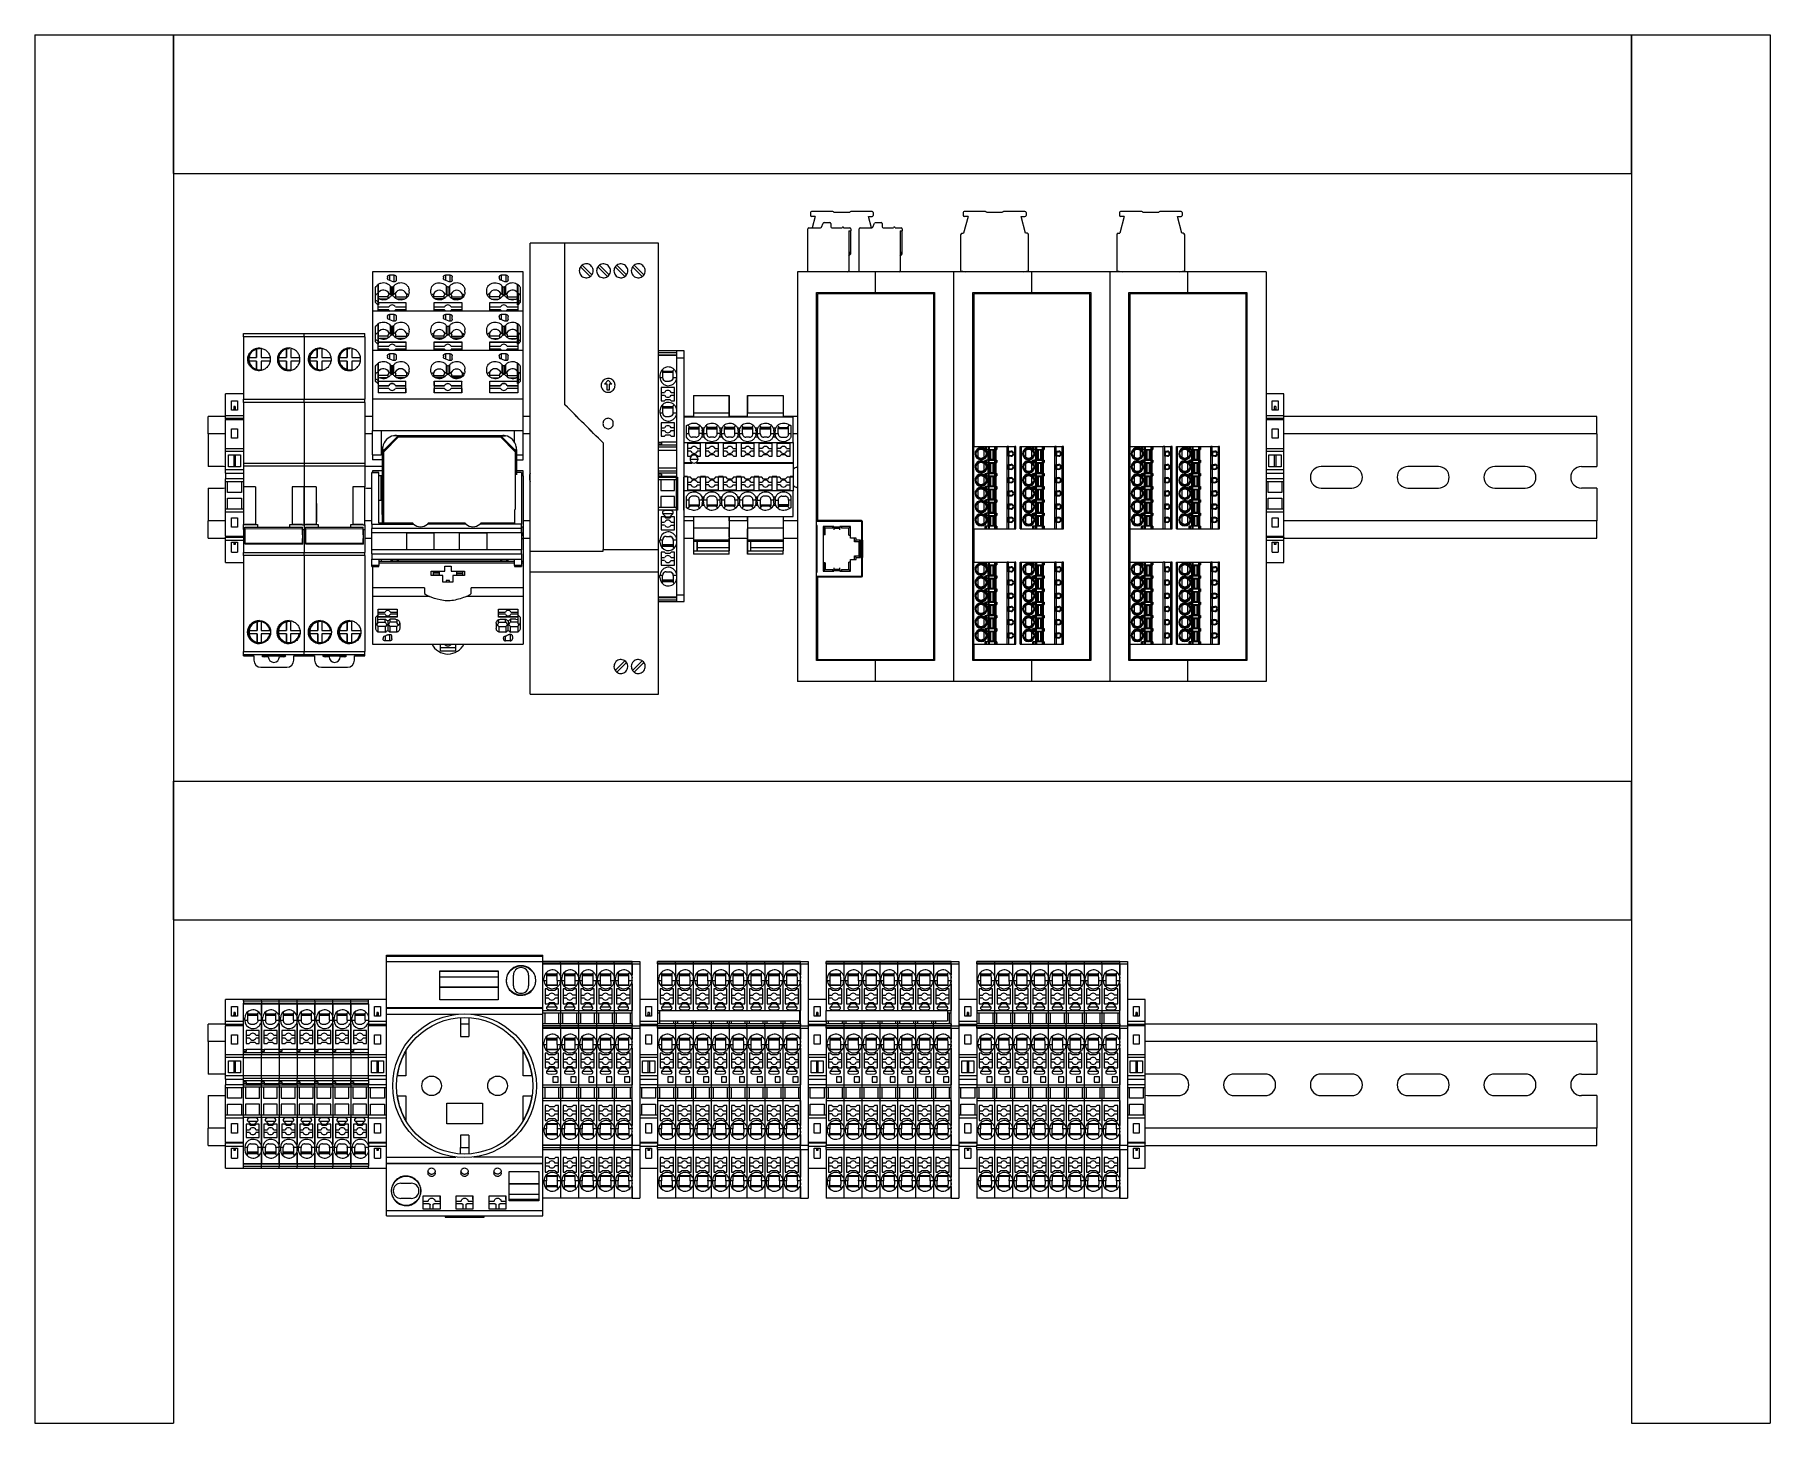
# Model space of a CAD drawing. Header units: millimetres. Extents: x 15 to 265, y 8 to 208.
import ezdxf

# ---------------------------------------------------------------- set-up
doc = ezdxf.new("R2010")
doc.units = ezdxf.units.MM

msp = doc.modelspace()

# ---------------------------------------------------------------- linework, layer by layer
at = {"color": 7, "linetype": 'Continuous', "lineweight": 15}
for p, q in [((14.73, 208.15), (14.73, 8.15)), ((14.73, 208.15), (34.73, 208.15)), ((34.73, 208.15), (34.73, 8.15)), ((34.73, 188.15), (34.73, 208.15)), ((34.73, 208.15), (244.73, 208.15)), ((244.73, 208.15), (244.73, 8.15)), ((244.73, 208.15), (264.73, 208.15)), ((244.73, 188.15), (244.73, 208.15)), ((264.73, 208.15), (264.73, 8.15)), ((34.73, 188.15), (244.73, 188.15)), ((126.47, 182.55), (126.47, 182.1)), ((129.69, 182.7), (126.62, 182.7)), ((132.14, 182.55), (129.84, 182.55)), ((135.37, 182.7), (132.29, 182.7)), ((135.52, 182.55), (135.52, 182.1)), ((148.47, 182.55), (148.47, 182.1)), ((151.69, 182.7), (148.62, 182.7)), ((154.14, 182.55), (151.84, 182.55)), ((157.37, 182.7), (154.29, 182.7)), ((157.52, 182.55), (157.52, 182.1)), ((170.97, 182.55), (170.97, 182.1)), ((174.19, 182.7), (171.12, 182.7)), ((176.64, 182.55), (174.34, 182.55)), ((179.87, 182.7), (176.79, 182.7)), ((180.02, 182.55), (180.02, 182.1)), ((126.1, 174), (126.1, 180.2)), ((126.25, 180.35), (127.91, 180.35)), ((127.17, 181.95), (126.62, 181.95)), ((127.17, 181.95), (126.74, 180.35)), ((128.05, 180.44), (128.31, 181.01)), ((128.45, 181.1), (129.25, 181.1)), ((129.4, 180.95), (129.4, 180.5)), ((129.55, 180.35), (131.05, 180.35)), ((131.25, 180.35), (132.15, 180.35)), ((132.3, 180.2), (132.3, 179.9)), ((133.5, 174), (133.5, 180.2)), ((133.65, 180.35), (135.31, 180.35)), ((134.82, 181.95), (135.37, 181.95)), ((135.25, 180.35), (134.82, 181.95)), ((135.45, 180.44), (135.71, 181.01)), ((135.85, 181.1), (136.65, 181.1)), ((136.8, 180.95), (136.8, 180.5)), ((136.95, 180.35), (138.45, 180.35)), ((138.65, 180.35), (139.55, 180.35)), ((139.7, 180.2), (139.7, 179.9)), ((149.17, 181.95), (148.52, 179.55)), ((149.17, 181.95), (148.62, 181.95)), ((156.82, 181.95), (157.37, 181.95)), ((157.46, 179.55), (156.82, 181.95)), ((171.67, 181.95), (171.02, 179.55)), ((171.67, 181.95), (171.12, 181.95)), ((179.32, 181.95), (179.87, 181.95)), ((179.96, 179.55), (179.32, 181.95)), ((91.1, 178.15), (86.1, 178.15)), ((86.1, 133.77), (86.1, 178.15)), ((104.6, 178.15), (91.1, 178.15)), ((91.1, 178.15), (91.1, 178.15)), ((104.6, 133.99), (104.6, 178.15)), ((132, 179.9), (132.3, 179.9)), ((132, 179.9), (132, 174.15)), ((132.3, 176.91), (132.3, 179.9)), ((139.4, 179.9), (139.7, 179.9)), ((139.4, 179.9), (139.4, 174.15)), ((139.7, 176.91), (139.7, 179.9)), ((148.1, 179.35), (148.1, 174.22)), ((148.3, 179.55), (148.52, 179.55)), ((157.68, 179.55), (157.46, 179.55)), ((157.88, 174.18), (157.88, 179.35)), ((170.6, 179.35), (170.6, 174.22)), ((170.8, 179.55), (171.02, 179.55)), ((180.18, 179.55), (179.96, 179.55)), ((180.38, 174.18), (180.38, 179.35)), ((132, 176.39), (132.3, 176.91)), ((132.18, 176.69), (132.3, 176.69)), ((132.3, 176.69), (132.3, 176.91)), ((139.4, 176.39), (139.7, 176.91)), ((139.58, 176.69), (139.7, 176.69)), ((139.7, 176.69), (139.7, 176.91)), ((85.1, 174), (63.4, 174)), ((63.4, 174), (63.4, 168.33)), ((65.54, 173.25), (65.54, 173.11)), ((66.37, 172.57), (65.66, 172.85)), ((66.52, 173.52), (65.84, 173.52)), ((66.82, 172.83), (66.82, 173.25)), ((73.59, 173.25), (73.59, 173.11)), ((74.42, 172.57), (73.71, 172.85)), ((74.57, 173.52), (73.89, 173.52)), ((74.87, 172.83), (74.87, 173.25)), ((81.64, 173.25), (81.64, 173.11)), ((82.47, 172.57), (81.76, 172.85)), ((82.62, 173.52), (81.94, 173.52)), ((82.92, 172.83), (82.92, 173.25)), ((85.1, 168.33), (85.1, 174)), ((94.74, 173.33), (93.35, 174.72)), ((93.59, 174.97), (94.99, 173.58)), ((97.24, 173.33), (95.85, 174.72)), ((96.09, 174.97), (97.49, 173.58)), ((99.74, 173.33), (98.35, 174.72)), ((98.59, 174.97), (99.99, 173.58)), ((102.24, 173.33), (100.85, 174.72)), ((101.09, 174.97), (102.49, 173.58)), ((124.6, 174), (124.6, 115)), ((135.85, 174), (124.6, 174)), ((135.85, 171), (135.85, 174)), ((147.1, 174), (135.85, 174)), ((147.1, 174), (147.1, 115)), ((158.35, 174), (147.1, 174)), ((148.19, 174.12), (148.85, 174)), ((157.13, 174), (157.82, 174.12)), ((158.35, 171), (158.35, 174)), ((169.6, 174), (158.35, 174)), ((180.85, 174), (169.6, 174)), ((169.6, 174), (169.6, 115)), ((170.69, 174.12), (171.35, 174)), ((179.63, 174), (180.32, 174.12)), ((180.85, 171), (180.85, 174)), ((192.1, 174), (180.85, 174)), ((192.1, 174), (192.1, 115)), ((63.83, 169.57), (63.83, 171.73)), ((64.23, 172.16), (64.15, 172.16)), ((64.15, 172.16), (64.15, 170.85)), ((64.15, 170.85), (64.23, 170.85)), ((64.15, 170.85), (64.15, 169.73)), ((64.23, 172.16), (64.23, 172.21)), ((64.23, 170.91), (64.23, 172.16)), ((64.23, 170.76), (64.23, 170.91)), ((64.23, 170.17), (64.23, 170.76)), ((65.65, 170.42), (64.23, 170.42)), ((64.23, 169.6), (64.23, 170.17)), ((65.46, 170.06), (64.43, 170.06)), ((65.8, 170.84), (65.65, 170.61)), ((65.65, 170.15), (65.65, 170.61)), ((65.94, 171.96), (65.94, 170.76)), ((66.13, 170.72), (66.13, 171.81)), ((66.2, 170.74), (66.2, 170.61)), ((66.28, 171.81), (66.28, 170.72)), ((66.47, 170.76), (66.47, 171.96)), ((66.61, 170.84), (66.75, 170.61)), ((66.75, 170.17), (66.75, 170.61)), ((66.75, 170.42), (68.26, 170.42)), ((67.97, 170.06), (66.92, 170.06)), ((68.26, 170.77), (68.3, 170.84)), ((68.26, 170.77), (68.26, 170.25)), ((68.65, 171.06), (68.65, 171.34)), ((71.8, 171.06), (71.8, 171.34)), ((72.16, 170.8), (72.18, 170.77)), ((72.18, 170.77), (72.18, 170.26)), ((73.7, 170.38), (72.18, 170.38)), ((73.64, 170.12), (72.38, 170.12)), ((73.7, 170.58), (73.85, 170.8)), ((73.7, 170.15), (73.7, 170.58)), ((73.99, 171.96), (73.99, 170.73)), ((74.25, 171.78), (74.25, 170.69)), ((74.25, 170.69), (74.25, 170.61)), ((74.52, 170.73), (74.52, 171.96)), ((74.8, 170.58), (74.66, 170.8)), ((74.8, 170.17), (74.8, 170.58)), ((74.8, 170.38), (76.3, 170.38)), ((76.15, 170.12), (74.88, 170.12)), ((76.3, 170.73), (76.35, 170.8)), ((76.3, 170.73), (76.3, 170.25)), ((76.7, 171.06), (76.7, 171.34)), ((79.85, 171.06), (79.85, 171.34)), ((80.21, 170.84), (80.25, 170.77)), ((80.25, 170.77), (80.25, 170.23)), ((81.75, 170.42), (80.25, 170.42)), ((80.53, 170.06), (81.56, 170.06)), ((81.75, 170.61), (81.9, 170.84)), ((81.75, 170.15), (81.75, 170.61)), ((82.04, 171.96), (82.04, 170.76)), ((82.23, 170.72), (82.23, 171.81)), ((82.3, 170.74), (82.3, 170.61)), ((82.38, 171.81), (82.38, 170.72)), ((82.57, 170.76), (82.57, 171.96)), ((82.85, 170.61), (82.71, 170.84)), ((82.85, 170.16), (82.85, 170.61)), ((82.85, 170.42), (84.28, 170.42)), ((83.04, 170.06), (84.06, 170.06)), ((84.28, 172.16), (84.28, 172.21)), ((84.28, 172.16), (84.35, 172.16)), ((84.28, 170.91), (84.28, 172.16)), ((84.28, 170.76), (84.28, 170.91)), ((84.35, 170.85), (84.28, 170.85)), ((84.28, 170.17), (84.28, 170.76)), ((84.28, 169.6), (84.28, 170.17)), ((84.35, 170.85), (84.35, 172.16)), ((84.35, 170.85), (84.35, 169.73)), ((84.68, 171.73), (84.68, 169.57)), ((127.35, 171), (135.85, 171)), ((127.35, 138.21), (127.35, 171)), ((144.22, 170.83), (127.49, 170.83)), ((127.49, 170.83), (127.49, 138.21)), ((135.85, 171), (144.35, 171)), ((144.22, 118.18), (144.22, 170.83)), ((144.35, 171), (144.35, 118)), ((149.85, 171), (158.35, 171)), ((149.85, 148.83), (149.85, 171)), ((166.72, 170.83), (149.99, 170.83)), ((149.99, 170.83), (149.99, 148.83)), ((158.35, 171), (166.85, 171)), ((166.72, 118.18), (166.72, 170.83)), ((166.85, 171), (166.85, 118)), ((172.35, 171), (180.85, 171)), ((172.35, 148.83), (172.35, 171)), ((189.22, 170.83), (172.49, 170.83)), ((172.49, 170.83), (172.49, 148.83)), ((180.85, 171), (189.35, 171)), ((189.22, 118.18), (189.22, 170.83)), ((189.35, 171), (189.35, 118)), ((85.1, 168.33), (63.4, 168.33)), ((63.4, 168.33), (63.4, 162.66)), ((63.83, 169.92), (64.15, 169.73)), ((64.15, 169.24), (63.83, 169.57)), ((64.15, 169.73), (64.23, 169.73)), ((64.15, 169.24), (64.2, 169.24)), ((64.2, 168.33), (64.2, 169.24)), ((64.2, 169.24), (64.23, 169.24)), ((64.2, 168.96), (65.73, 168.96)), ((64.2, 168.94), (65.73, 168.94)), ((65.73, 168.54), (64.2, 168.54)), ((64.23, 169.6), (68.2, 169.6)), ((64.23, 169.56), (64.23, 169.6)), ((64.23, 169.56), (64.23, 169.24)), ((64.23, 169.56), (68.2, 169.56)), ((65.54, 167.58), (65.54, 167.44)), ((65.73, 168.94), (65.73, 168.96)), ((66.52, 167.85), (65.84, 167.85)), ((66.68, 168.96), (66.68, 168.94)), ((66.68, 168.96), (68.2, 168.96)), ((66.68, 168.94), (68.2, 168.94)), ((68.2, 168.54), (66.68, 168.54)), ((66.82, 167.16), (66.82, 167.58)), ((68.2, 169.6), (68.2, 168.33)), ((72.25, 169.6), (76.25, 169.6)), ((72.25, 168.33), (72.25, 169.6)), ((72.25, 169.56), (76.25, 169.56)), ((72.25, 168.96), (73.78, 168.96)), ((72.25, 168.94), (73.78, 168.94)), ((73.78, 168.54), (72.25, 168.54)), ((73.59, 167.58), (73.59, 167.44)), ((73.78, 168.94), (73.78, 168.96)), ((74.57, 167.85), (73.89, 167.85)), ((74.73, 168.96), (74.73, 168.94)), ((74.73, 168.96), (76.25, 168.96)), ((74.73, 168.94), (76.25, 168.94)), ((76.25, 168.54), (74.73, 168.54)), ((74.87, 167.16), (74.87, 167.58)), ((76.25, 169.6), (76.25, 168.33)), ((80.3, 169.6), (84.28, 169.6)), ((80.3, 168.33), (80.3, 169.6)), ((80.3, 169.56), (84.28, 169.56)), ((80.3, 168.96), (81.83, 168.96)), ((80.3, 168.94), (81.83, 168.94)), ((81.83, 168.54), (80.3, 168.54)), ((81.64, 167.58), (81.64, 167.44)), ((81.83, 168.94), (81.83, 168.96)), ((82.62, 167.85), (81.94, 167.85)), ((82.78, 168.96), (82.78, 168.94)), ((82.78, 168.96), (84.3, 168.96)), ((82.78, 168.94), (84.3, 168.94)), ((84.3, 168.54), (82.78, 168.54)), ((82.92, 167.16), (82.92, 167.58)), ((84.35, 169.73), (84.28, 169.73)), ((84.28, 169.56), (84.28, 169.6)), ((84.28, 169.24), (84.28, 169.56)), ((84.3, 169.24), (84.28, 169.24)), ((84.3, 169.24), (84.3, 168.33)), ((84.35, 169.24), (84.3, 169.24)), ((84.35, 169.73), (84.68, 169.92)), ((84.35, 169.24), (84.68, 169.57)), ((85.1, 162.66), (85.1, 168.33)), ((44.8, 165.1), (53.55, 165.1)), ((44.8, 164.66), (44.8, 165.1)), ((53.55, 164.66), (53.55, 165.1)), ((53.55, 165.1), (62.3, 165.1)), ((62.3, 164.66), (62.3, 165.1)), ((63.83, 163.9), (63.83, 166.06)), ((64.23, 166.49), (64.15, 166.49)), ((64.15, 166.49), (64.15, 165.18)), ((64.15, 165.18), (64.23, 165.18)), ((64.15, 165.18), (64.15, 164.06)), ((64.23, 166.49), (64.23, 166.54)), ((64.23, 165.24), (64.23, 166.49)), ((64.23, 165.09), (64.23, 165.24)), ((64.23, 164.5), (64.23, 165.09)), ((65.8, 165.17), (65.65, 164.94)), ((66.37, 166.9), (65.66, 167.18)), ((65.94, 166.29), (65.94, 165.09)), ((66.13, 165.05), (66.13, 166.13)), ((66.2, 165.07), (66.2, 164.94)), ((66.28, 166.13), (66.28, 165.05)), ((66.47, 165.09), (66.47, 166.29)), ((66.61, 165.17), (66.75, 164.94)), ((68.26, 165.1), (68.3, 165.17)), ((68.26, 165.1), (68.26, 164.58)), ((68.65, 165.39), (68.65, 165.66)), ((71.8, 165.39), (71.8, 165.66)), ((72.16, 165.13), (72.18, 165.1)), ((72.18, 165.1), (72.18, 164.58)), ((73.7, 164.9), (73.85, 165.13)), ((74.42, 166.9), (73.71, 167.18)), ((73.99, 166.29), (73.99, 165.06)), ((74.25, 166.11), (74.25, 165.02)), ((74.25, 165.02), (74.25, 164.94)), ((74.52, 165.06), (74.52, 166.29)), ((74.66, 165.13), (74.8, 164.9)), ((76.3, 165.06), (76.35, 165.13)), ((76.3, 165.06), (76.3, 164.57)), ((76.7, 165.39), (76.7, 165.66)), ((79.85, 165.39), (79.85, 165.66)), ((80.21, 165.17), (80.25, 165.1)), ((80.25, 165.1), (80.25, 164.56)), ((81.75, 164.94), (81.9, 165.17)), ((82.47, 166.9), (81.76, 167.18)), ((82.04, 166.29), (82.04, 165.09)), ((82.23, 165.05), (82.23, 166.13)), ((82.3, 165.07), (82.3, 164.93)), ((82.38, 166.13), (82.38, 165.05)), ((82.57, 165.09), (82.57, 166.29)), ((82.85, 164.94), (82.71, 165.17)), ((84.28, 166.49), (84.28, 166.54)), ((84.28, 166.49), (84.35, 166.49)), ((84.28, 165.24), (84.28, 166.49)), ((84.28, 165.09), (84.28, 165.24)), ((84.35, 165.18), (84.28, 165.18)), ((84.28, 164.5), (84.28, 165.09)), ((84.35, 165.18), (84.35, 166.49)), ((84.35, 165.18), (84.35, 164.06)), ((84.68, 166.06), (84.68, 163.9)), ((53.55, 164.66), (44.8, 164.66)), ((44.8, 164.66), (44.8, 155.65)), ((46.67, 162.85), (46.68, 162.85)), ((46.67, 161.68), (46.67, 162.85)), ((46.68, 162.85), (46.68, 161.68)), ((47.12, 162.91), (47.1, 162.91)), ((47.33, 162.89), (47.33, 161.68)), ((50.98, 162.87), (50.99, 162.87)), ((50.98, 161.68), (50.98, 162.87)), ((50.99, 162.87), (50.99, 161.68)), ((51.37, 162.91), (51.36, 162.91)), ((51.64, 162.88), (51.64, 161.68)), ((53.55, 164.66), (53.55, 155.65)), ((62.3, 164.66), (53.55, 164.66)), ((55.42, 162.85), (55.43, 162.85)), ((55.42, 161.68), (55.42, 162.85)), ((55.43, 162.85), (55.43, 161.68)), ((55.87, 162.91), (55.85, 162.91)), ((56.08, 162.89), (56.08, 161.68)), ((59.73, 162.87), (59.74, 162.87)), ((59.73, 161.68), (59.73, 162.87)), ((59.74, 162.87), (59.74, 161.68)), ((60.12, 162.91), (60.11, 162.91)), ((60.39, 162.88), (60.39, 161.68)), ((62.3, 164.66), (62.3, 155.65)), ((85.1, 162.66), (63.4, 162.66)), ((63.4, 162.66), (63.4, 155.7)), ((63.83, 164.25), (64.15, 164.06)), ((64.15, 163.57), (63.83, 163.9)), ((64.15, 164.06), (64.23, 164.06)), ((64.15, 163.57), (64.2, 163.57)), ((64.2, 162.66), (64.2, 163.57)), ((64.23, 163.57), (64.2, 163.57)), ((64.2, 163.29), (65.73, 163.29)), ((64.2, 163.27), (65.73, 163.27)), ((65.73, 162.87), (64.2, 162.87)), ((65.65, 164.75), (64.23, 164.75)), ((64.23, 163.93), (64.23, 164.5)), ((64.23, 163.93), (68.2, 163.93)), ((64.23, 163.93), (64.23, 163.89)), ((64.23, 163.57), (64.23, 163.89)), ((64.23, 163.89), (68.2, 163.89)), ((65.46, 164.39), (64.43, 164.39)), ((65.65, 164.48), (65.65, 164.94)), ((65.73, 163.27), (65.73, 163.29)), ((66.68, 163.29), (66.68, 163.27)), ((66.68, 163.29), (68.2, 163.29)), ((66.68, 163.27), (68.2, 163.27)), ((68.2, 162.87), (66.68, 162.87)), ((66.75, 164.5), (66.75, 164.94)), ((66.75, 164.75), (68.26, 164.75)), ((67.97, 164.39), (66.92, 164.39)), ((68.2, 163.93), (68.2, 162.66)), ((73.7, 164.71), (72.18, 164.71)), ((72.25, 163.93), (76.25, 163.93)), ((72.25, 162.66), (72.25, 163.93)), ((72.25, 163.89), (76.25, 163.89)), ((72.25, 163.29), (73.78, 163.29)), ((72.25, 163.27), (73.78, 163.27)), ((73.78, 162.87), (72.25, 162.87)), ((73.64, 164.45), (72.38, 164.45)), ((73.7, 164.48), (73.7, 164.9)), ((73.78, 163.27), (73.78, 163.29)), ((74.73, 163.29), (74.73, 163.27)), ((74.73, 163.29), (76.25, 163.29)), ((74.73, 163.27), (76.25, 163.27)), ((76.25, 162.87), (74.73, 162.87)), ((74.8, 164.5), (74.8, 164.9)), ((74.8, 164.71), (76.3, 164.71)), ((76.15, 164.45), (74.88, 164.45)), ((76.25, 163.93), (76.25, 162.66)), ((81.75, 164.75), (80.25, 164.75)), ((80.3, 163.93), (84.28, 163.93)), ((80.3, 162.66), (80.3, 163.93)), ((80.3, 163.89), (84.28, 163.89)), ((80.3, 163.29), (81.83, 163.29)), ((80.3, 163.27), (81.83, 163.27)), ((81.83, 162.87), (80.3, 162.87)), ((80.53, 164.39), (81.56, 164.39)), ((81.75, 164.48), (81.75, 164.94)), ((81.83, 163.27), (81.83, 163.29)), ((82.78, 163.29), (82.78, 163.27)), ((82.78, 163.29), (84.3, 163.29)), ((82.78, 163.27), (84.3, 163.27)), ((84.3, 162.87), (82.78, 162.87)), ((82.85, 164.49), (82.85, 164.94)), ((82.85, 164.75), (84.28, 164.75)), ((83.04, 164.39), (84.06, 164.39)), ((84.28, 163.93), (84.28, 164.5)), ((84.35, 164.06), (84.28, 164.06)), ((84.28, 163.89), (84.28, 163.93)), ((84.28, 163.57), (84.28, 163.89)), ((84.3, 163.57), (84.28, 163.57)), ((84.3, 163.57), (84.3, 162.66)), ((84.35, 163.57), (84.3, 163.57)), ((84.35, 164.06), (84.68, 164.25)), ((84.35, 163.57), (84.68, 163.9)), ((85.1, 155.7), (85.1, 162.66)), ((107.18, 162.6), (104.6, 162.6)), ((108.28, 162.6), (107.18, 162.6)), ((107.18, 162.6), (107.18, 162.59)), ((107.18, 162.59), (107.18, 162.06)), ((108.28, 161.62), (108.28, 162.6)), ((46.67, 161.13), (45.6, 161.13)), ((45.61, 161.68), (46.67, 161.68)), ((46.68, 161.68), (46.67, 161.68)), ((46.67, 159.94), (46.67, 161.13)), ((46.68, 161.13), (46.67, 161.13)), ((46.68, 161.13), (46.68, 159.94)), ((47.33, 161.68), (48.58, 161.68)), ((47.33, 161.13), (47.33, 159.9)), ((48.58, 161.13), (47.33, 161.13)), ((49.86, 161.68), (50.98, 161.68)), ((50.98, 161.13), (49.86, 161.13)), ((50.99, 161.68), (50.98, 161.68)), ((50.98, 159.93), (50.98, 161.13)), ((50.99, 161.13), (50.98, 161.13)), ((50.99, 161.13), (50.99, 159.93)), ((51.64, 161.68), (52.84, 161.68)), ((51.64, 161.13), (51.64, 159.91)), ((52.84, 161.13), (51.64, 161.13)), ((55.42, 161.13), (54.35, 161.13)), ((54.36, 161.68), (55.42, 161.68)), ((55.43, 161.68), (55.42, 161.68)), ((55.42, 159.94), (55.42, 161.13)), ((55.43, 161.13), (55.42, 161.13)), ((55.43, 161.13), (55.43, 159.94)), ((56.08, 161.68), (57.33, 161.68)), ((56.08, 161.13), (56.08, 159.9)), ((57.33, 161.13), (56.08, 161.13)), ((58.61, 161.68), (59.73, 161.68)), ((59.73, 161.13), (58.61, 161.13)), ((59.74, 161.68), (59.73, 161.68)), ((59.73, 159.93), (59.73, 161.13)), ((59.74, 161.13), (59.73, 161.13)), ((59.74, 161.13), (59.74, 159.93)), ((60.39, 161.68), (61.59, 161.68)), ((60.39, 161.13), (60.39, 159.91)), ((61.59, 161.13), (60.39, 161.13)), ((63.83, 158.22), (63.83, 160.39)), ((64.23, 160.81), (64.15, 160.81)), ((64.15, 160.81), (64.15, 159.51)), ((64.23, 160.81), (64.23, 160.87)), ((64.23, 159.57), (64.23, 160.81)), ((65.54, 161.91), (65.54, 161.77)), ((66.37, 161.23), (65.66, 161.5)), ((66.52, 162.18), (65.84, 162.18)), ((65.94, 160.62), (65.94, 159.42)), ((66.13, 159.37), (66.13, 160.46)), ((66.28, 160.46), (66.28, 159.37)), ((66.47, 159.42), (66.47, 160.62)), ((66.82, 161.49), (66.82, 161.91)), ((73.59, 161.91), (73.59, 161.77)), ((74.42, 161.23), (73.71, 161.5)), ((74.57, 162.18), (73.89, 162.18)), ((73.99, 160.62), (73.99, 159.39)), ((74.25, 160.43), (74.25, 159.35)), ((74.52, 159.39), (74.52, 160.62)), ((74.87, 161.49), (74.87, 161.91)), ((81.64, 161.91), (81.64, 161.77)), ((82.47, 161.23), (81.76, 161.5)), ((82.62, 162.18), (81.94, 162.18)), ((82.04, 160.62), (82.04, 159.42)), ((82.23, 159.37), (82.23, 160.46)), ((82.38, 160.46), (82.38, 159.37)), ((82.57, 159.42), (82.57, 160.62)), ((82.92, 161.49), (82.92, 161.91)), ((84.28, 160.81), (84.28, 160.87)), ((84.28, 160.81), (84.35, 160.81)), ((84.28, 159.57), (84.28, 160.81)), ((84.35, 159.51), (84.35, 160.81)), ((84.68, 160.39), (84.68, 158.22)), ((107.18, 162.33), (104.6, 162.33)), ((104.6, 162.06), (107.18, 162.06)), ((104.6, 161.98), (107.18, 161.98)), ((107.18, 162.06), (107.18, 161.98)), ((107.18, 161.98), (107.18, 159.6)), ((107.18, 161.62), (108.28, 161.62)), ((107.18, 161.62), (107.18, 144.41)), ((108.28, 144.41), (108.28, 161.62)), ((46.68, 159.94), (46.67, 159.94)), ((47.1, 159.88), (47.12, 159.88)), ((50.99, 159.93), (50.98, 159.93)), ((51.3, 159.77), (51.3, 159.77)), ((51.36, 159.88), (51.37, 159.88)), ((55.43, 159.94), (55.42, 159.94)), ((55.85, 159.88), (55.87, 159.88)), ((59.74, 159.93), (59.73, 159.93)), ((60.05, 159.77), (60.05, 159.77)), ((60.11, 159.88), (60.12, 159.88)), ((63.83, 158.58), (64.15, 158.39)), ((64.15, 157.9), (63.83, 158.22)), ((64.15, 159.51), (64.23, 159.51)), ((64.15, 159.51), (64.15, 158.39)), ((64.15, 158.39), (64.23, 158.39)), ((64.15, 157.9), (64.2, 157.9)), ((64.2, 157.9), (64.2, 157.63)), ((64.2, 157.9), (64.2, 157.9)), ((64.23, 157.9), (64.2, 157.9)), ((64.2, 157.63), (64.2, 157.6)), ((64.2, 157.63), (65.73, 157.63)), ((64.2, 157.6), (64.2, 157.2)), ((64.2, 157.6), (65.73, 157.6)), ((64.23, 159.42), (64.23, 159.57)), ((64.23, 158.82), (64.23, 159.42)), ((65.65, 159.08), (64.23, 159.08)), ((64.23, 158.26), (64.23, 158.82)), ((64.23, 158.26), (68.2, 158.26)), ((64.23, 158.26), (64.23, 158.24)), ((64.23, 157.9), (64.23, 158.24)), ((64.23, 158.24), (68.2, 158.24)), ((65.46, 158.72), (64.43, 158.72)), ((65.8, 159.5), (65.65, 159.27)), ((65.65, 158.81), (65.65, 159.27)), ((65.73, 157.6), (65.73, 157.63)), ((66.2, 159.4), (66.2, 159.26)), ((66.61, 159.5), (66.75, 159.27)), ((66.68, 157.63), (66.68, 157.6)), ((66.68, 157.63), (68.2, 157.63)), ((66.68, 157.6), (68.2, 157.6)), ((66.75, 158.83), (66.75, 159.27)), ((66.75, 159.08), (68.26, 159.08)), ((67.97, 158.72), (66.92, 158.72)), ((68.2, 158.26), (68.2, 158.24)), ((68.2, 157.63), (68.2, 158.24)), ((68.2, 157.6), (68.2, 157.63)), ((68.2, 157.2), (68.2, 157.6)), ((68.26, 159.43), (68.3, 159.5)), ((68.26, 159.43), (68.26, 158.91)), ((68.65, 159.71), (68.65, 159.99)), ((71.8, 159.71), (71.8, 159.99)), ((72.16, 159.46), (72.18, 159.42)), ((72.18, 159.42), (72.18, 158.91)), ((73.7, 159.04), (72.18, 159.04)), ((72.25, 158.26), (76.25, 158.26)), ((72.25, 158.22), (72.25, 158.26)), ((72.25, 157.62), (72.25, 158.22)), ((76.25, 158.22), (72.25, 158.22)), ((72.25, 157.62), (72.25, 157.6)), ((72.25, 157.62), (73.78, 157.62)), ((72.25, 157.6), (72.25, 157.2)), ((72.25, 157.6), (73.78, 157.6)), ((73.64, 158.78), (72.38, 158.78)), ((73.7, 159.23), (73.85, 159.46)), ((73.7, 158.81), (73.7, 159.23)), ((73.78, 157.6), (73.78, 157.62)), ((74.25, 159.35), (74.25, 159.27)), ((74.8, 159.23), (74.66, 159.46)), ((74.73, 157.62), (74.73, 157.6)), ((74.73, 157.62), (76.25, 157.62)), ((74.73, 157.6), (76.25, 157.6)), ((74.8, 158.83), (74.8, 159.23)), ((74.8, 159.04), (76.3, 159.04)), ((76.15, 158.78), (74.88, 158.78)), ((76.25, 158.26), (76.25, 158.22)), ((76.25, 157.62), (76.25, 158.22)), ((76.25, 157.6), (76.25, 157.62)), ((76.25, 157.2), (76.25, 157.6)), ((76.3, 159.39), (76.35, 159.46)), ((76.3, 159.39), (76.3, 158.9)), ((76.7, 159.71), (76.7, 159.99)), ((79.85, 159.71), (79.85, 159.99)), ((80.21, 159.5), (80.25, 159.43)), ((80.25, 159.43), (80.25, 158.89)), ((81.75, 159.08), (80.25, 159.08)), ((80.3, 158.26), (84.28, 158.26)), ((80.3, 156.58), (80.3, 158.26)), ((80.3, 158.24), (84.28, 158.24)), ((80.3, 157.63), (81.83, 157.63)), ((80.3, 157.6), (81.83, 157.6)), ((80.53, 158.72), (81.56, 158.72)), ((81.75, 159.27), (81.9, 159.5)), ((81.75, 158.81), (81.75, 159.27)), ((81.83, 157.6), (81.83, 157.63)), ((82.3, 159.4), (82.3, 159.26)), ((82.85, 159.27), (82.71, 159.5)), ((82.78, 157.63), (82.78, 157.6)), ((82.78, 157.63), (84.3, 157.63)), ((82.78, 157.6), (84.3, 157.6)), ((82.85, 158.82), (82.85, 159.27)), ((82.85, 159.08), (84.28, 159.08)), ((83.04, 158.72), (84.06, 158.72)), ((84.28, 159.42), (84.28, 159.57)), ((84.35, 159.51), (84.28, 159.51)), ((84.28, 158.82), (84.28, 159.42)), ((84.28, 158.26), (84.28, 158.82)), ((84.35, 158.39), (84.28, 158.39)), ((84.28, 158.24), (84.28, 158.26)), ((84.28, 157.9), (84.28, 158.24)), ((84.3, 157.9), (84.28, 157.9)), ((84.3, 157.9), (84.3, 156.58)), ((84.35, 157.9), (84.3, 157.9)), ((84.35, 159.51), (84.35, 158.39)), ((84.35, 158.39), (84.68, 158.58)), ((84.35, 157.9), (84.68, 158.22)), ((96.81, 157.8), (97.33, 158.4)), ((97.18, 157.8), (96.81, 157.8)), ((97.18, 156.95), (97.18, 157.8)), ((97.33, 158.4), (97.85, 157.8)), ((97.48, 157.8), (97.48, 156.95)), ((97.85, 157.8), (97.48, 157.8)), ((104.78, 159.1), (104.78, 158.8)), ((104.78, 158.8), (105.18, 158.8)), ((105.13, 159.95), (105.18, 159.9)), ((105.18, 159.9), (105.18, 158.8)), ((105.18, 159.68), (106.68, 159.68)), ((105.18, 159.6), (106.68, 159.6)), ((106.68, 159.48), (105.18, 159.48)), ((105.18, 158.75), (105.18, 158.8)), ((105.68, 158.25), (105.68, 158.25)), ((106.68, 159.8), (106.83, 159.95)), ((106.68, 158.8), (106.68, 159.8)), ((106.68, 158.8), (107.18, 158.8)), ((106.68, 158.75), (106.68, 158.8)), ((107.18, 159.6), (107.07, 159.6)), ((107.07, 158.3), (107.18, 158.3)), ((107.18, 158.3), (107.18, 154.5)), ((44.8, 156.45), (42.23, 156.45)), ((42.23, 153.32), (42.23, 156.45)), ((43.09, 154.08), (43.09, 155.43)), ((43.09, 155.43), (43.94, 155.43)), ((43.94, 155.43), (43.94, 154.08)), ((44.8, 155.65), (53.55, 155.65)), ((44.8, 155.19), (44.8, 155.65)), ((53.55, 155.19), (44.8, 155.19)), ((44.8, 155.19), (44.8, 146.4)), ((53.55, 155.19), (53.55, 155.65)), ((53.55, 155.65), (62.3, 155.65)), ((53.55, 155.19), (53.55, 146.4)), ((62.3, 155.19), (53.55, 155.19)), ((62.3, 155.19), (62.3, 155.65)), ((62.3, 155.19), (62.3, 146.4)), ((63.4, 155.7), (85.1, 155.7)), ((63.4, 155.7), (63.4, 151.15)), ((64.2, 157.2), (64.2, 156.58)), ((65.73, 157.2), (64.2, 157.2)), ((68.2, 156.58), (64.2, 156.58)), ((68.2, 157.2), (66.68, 157.2)), ((68.2, 157.2), (68.2, 156.58)), ((72.25, 156.58), (72.25, 157.2)), ((73.78, 157.2), (72.25, 157.2)), ((76.25, 156.58), (72.25, 156.58)), ((76.25, 157.2), (74.73, 157.2)), ((76.25, 157.2), (76.25, 156.58)), ((81.83, 157.2), (80.3, 157.2)), ((84.3, 156.58), (80.3, 156.58)), ((84.3, 157.2), (82.78, 157.2)), ((85.1, 151.15), (85.1, 155.7)), ((97.48, 156.95), (97.18, 156.95)), ((106.88, 157.33), (104.98, 157.33)), ((104.98, 157.33), (104.98, 155.43)), ((104.98, 156.63), (105.47, 156.63)), ((104.98, 156.23), (105.47, 156.23)), ((104.98, 155.43), (105.43, 155.43)), ((105.43, 155.43), (105.63, 155.63)), ((105.63, 155.63), (106.23, 155.63)), ((106.23, 155.63), (106.43, 155.43)), ((106.39, 156.63), (106.88, 156.63)), ((106.39, 156.23), (106.88, 156.23)), ((106.43, 155.43), (106.88, 155.43)), ((106.88, 155.43), (106.88, 157.33)), ((109.63, 156.2), (114.78, 156.2)), ((109.63, 156.2), (109.63, 153.67)), ((114.78, 156.2), (114.78, 153.67)), ((114.78, 156.2), (114.78, 156.2)), ((114.78, 154.47), (114.78, 156.2)), ((117.4, 154.47), (117.4, 156.2)), ((117.4, 156.2), (117.4, 156.2)), ((117.4, 156.2), (117.4, 153.67)), ((117.4, 156.2), (122.55, 156.2)), ((122.55, 156.2), (122.55, 153.67)), ((194.68, 156.45), (192.1, 156.45)), ((192.97, 154.08), (192.97, 155.43)), ((192.97, 155.43), (193.82, 155.43)), ((193.82, 155.43), (193.82, 154.08)), ((194.68, 153.32), (194.68, 156.45)), ((42.23, 153.15), (39.73, 153.15)), ((39.73, 150.65), (39.73, 153.15)), ((42.23, 153.32), (44.8, 153.32)), ((42.23, 152.85), (42.23, 153.32)), ((44.8, 152.85), (42.23, 152.85)), ((42.23, 152.8), (42.23, 152.85)), ((44.8, 152.8), (42.23, 152.8)), ((42.23, 152.8), (42.23, 152.67)), ((44.8, 152.67), (42.23, 152.67)), ((42.23, 148.56), (42.23, 152.67)), ((43.94, 154.08), (43.09, 154.08)), ((43.62, 154.59), (43.42, 154.59)), ((43.42, 154.59), (43.42, 154.24)), ((43.42, 154.24), (43.62, 154.24)), ((43.42, 154.08), (43.42, 154.24)), ((43.62, 154.59), (43.62, 154.24)), ((43.62, 154.24), (43.62, 154.08)), ((63.4, 153.15), (62.3, 153.15)), ((86.1, 153.15), (85.1, 153.15)), ((91.11, 154.85), (91.11, 154.85)), ((104.78, 154), (104.78, 153.7)), ((104.78, 153.7), (105.18, 153.7)), ((105.13, 154.85), (105.18, 154.8)), ((105.18, 154.8), (105.18, 153.7)), ((105.18, 154.58), (106.68, 154.58)), ((105.18, 154.5), (106.68, 154.5)), ((106.68, 154.38), (105.18, 154.38)), ((105.18, 153.65), (105.18, 153.7)), ((105.68, 153.15), (105.68, 153.15)), ((106.68, 154.7), (106.83, 154.85)), ((106.68, 153.7), (106.68, 154.7)), ((106.68, 153.7), (107.18, 153.7)), ((106.68, 153.65), (106.68, 153.7)), ((107.18, 154.5), (107.07, 154.5)), ((107.07, 153.2), (107.18, 153.2)), ((107.18, 153.2), (107.18, 149.48)), ((109.63, 153.15), (108.28, 153.15)), ((124, 153.08), (108.28, 153.08)), ((109.63, 153.67), (114.78, 153.67)), ((109.63, 153.67), (109.63, 153.08)), ((114.78, 153.33), (114.78, 154.47)), ((114.78, 153.67), (114.78, 153.08)), ((114.78, 153.15), (114.78, 153.33)), ((117.4, 153.15), (114.78, 153.15)), ((117.4, 153.33), (117.4, 154.47)), ((117.4, 153.08), (117.4, 153.67)), ((117.4, 153.67), (122.55, 153.67)), ((117.4, 153.15), (117.4, 153.33)), ((122.55, 153.67), (122.55, 153.08)), ((124.6, 153.15), (122.55, 153.15)), ((124, 149.4), (124, 153.08)), ((192.1, 153.32), (194.68, 153.32)), ((194.68, 152.85), (192.1, 152.85)), ((194.68, 152.8), (192.1, 152.8)), ((194.68, 152.67), (192.1, 152.67)), ((193.82, 154.08), (192.97, 154.08)), ((193.49, 154.59), (193.29, 154.59)), ((193.29, 154.59), (193.29, 154.24)), ((193.29, 154.24), (193.49, 154.24)), ((193.29, 154.08), (193.29, 154.24)), ((193.49, 154.59), (193.49, 154.24)), ((193.49, 154.24), (193.49, 154.08)), ((194.68, 152.85), (194.68, 153.32)), ((239.73, 153.15), (194.68, 153.15)), ((194.68, 152.8), (194.68, 152.85)), ((194.68, 152.67), (194.68, 152.8)), ((194.68, 148.56), (194.68, 152.67)), ((239.73, 150.65), (239.73, 153.15)), ((42.23, 150.65), (39.73, 150.65)), ((39.73, 150.65), (39.73, 145.95)), ((43.09, 151.38), (43.94, 151.38)), ((43.09, 150.03), (43.09, 151.38)), ((43.94, 150.03), (43.09, 150.03)), ((43.94, 151.38), (43.94, 150.03)), ((63.4, 150.65), (62.3, 150.65)), ((63.4, 151.15), (85.1, 151.15)), ((63.4, 147.62), (63.4, 151.15)), ((64.65, 151.15), (64.65, 147.62)), ((67.08, 150.39), (64.86, 148.16)), ((65.02, 148.09), (67.15, 150.23)), ((67.08, 150.39), (66.43, 150.39)), ((66.82, 150.43), (82.14, 150.43)), ((67.08, 150.39), (67.15, 150.23)), ((67.15, 150.23), (81.81, 150.23)), ((81.88, 150.39), (81.81, 150.23)), ((81.81, 150.23), (83.94, 148.09)), ((84.1, 148.16), (81.88, 150.39)), ((81.88, 150.39), (82.53, 150.39)), ((83.85, 149.46), (83.85, 151.15)), ((85.1, 147.62), (85.1, 151.15)), ((86.1, 150.65), (85.1, 150.65)), ((106.88, 152.23), (104.98, 152.23)), ((104.98, 152.23), (104.98, 150.33)), ((104.98, 151.53), (105.47, 151.53)), ((104.98, 151.13), (105.47, 151.13)), ((104.98, 150.33), (105.43, 150.33)), ((105.43, 150.33), (105.63, 150.53)), ((105.63, 150.53), (106.23, 150.53)), ((106.23, 150.53), (106.43, 150.33)), ((106.88, 151.53), (106.39, 151.53)), ((106.39, 151.13), (106.88, 151.13)), ((106.43, 150.33), (106.88, 150.33)), ((106.88, 150.33), (106.88, 152.23)), ((108.63, 150.19), (108.63, 151.85)), ((108.63, 150.73), (108.95, 150.73)), ((109.13, 151.6), (108.78, 151.95)), ((108.95, 151.6), (109.13, 151.6)), ((108.95, 150.73), (108.95, 151.6)), ((110.45, 151.53), (108.95, 151.53)), ((108.95, 151.4), (110.45, 151.4)), ((108.95, 150.73), (108.95, 150.68)), ((110.28, 151.6), (109.13, 151.6)), ((110.55, 151.88), (110.28, 151.6)), ((110.45, 151.6), (110.28, 151.6)), ((110.45, 150.73), (110.45, 151.6)), ((110.45, 150.68), (110.45, 150.73)), ((110.9, 150.73), (110.45, 150.73)), ((111.18, 151.5), (110.81, 151.5)), ((110.81, 150.25), (111.18, 150.25)), ((110.89, 151.2), (111.09, 151.2)), ((111.09, 150.55), (110.89, 150.55)), ((110.9, 150.73), (110.9, 151.03)), ((111.08, 151.03), (111.08, 150.73)), ((111.08, 150.73), (111.53, 150.73)), ((111.7, 151.6), (111.43, 151.88)), ((111.53, 151.6), (111.7, 151.6)), ((111.53, 150.73), (111.53, 151.6)), ((113.03, 151.53), (111.53, 151.53)), ((111.53, 151.4), (113.03, 151.4)), ((111.53, 150.73), (111.53, 150.68)), ((112.85, 151.6), (111.7, 151.6)), ((113.13, 151.88), (112.85, 151.6)), ((113.03, 151.6), (112.85, 151.6)), ((113.03, 150.73), (113.03, 151.6)), ((113.03, 150.68), (113.03, 150.73)), ((113.48, 150.73), (113.03, 150.73)), ((113.75, 151.5), (113.38, 151.5)), ((113.38, 150.25), (113.75, 150.25)), ((113.67, 151.2), (113.47, 151.2)), ((113.47, 150.55), (113.67, 150.55)), ((113.48, 151.03), (113.48, 150.73)), ((113.65, 150.73), (113.65, 151.03)), ((113.65, 150.73), (114.1, 150.73)), ((114.28, 151.6), (114.01, 151.88)), ((114.1, 151.6), (114.28, 151.6)), ((114.1, 150.73), (114.1, 151.6)), ((115.6, 151.53), (114.1, 151.53)), ((114.1, 151.4), (115.6, 151.4)), ((114.1, 150.73), (114.1, 150.68)), ((115.43, 151.6), (114.28, 151.6)), ((115.7, 151.88), (115.43, 151.6)), ((115.6, 151.6), (115.43, 151.6)), ((115.6, 150.73), (115.6, 151.6)), ((115.6, 150.68), (115.6, 150.73)), ((116.05, 150.73), (115.6, 150.73)), ((116.33, 151.5), (115.96, 151.5)), ((115.96, 150.25), (116.33, 150.25)), ((116.24, 151.2), (116.04, 151.2)), ((116.04, 150.55), (116.24, 150.55)), ((116.05, 151.03), (116.05, 150.73)), ((116.23, 150.73), (116.23, 151.03)), ((116.23, 150.73), (116.68, 150.73)), ((116.85, 151.6), (116.58, 151.88)), ((116.68, 151.6), (116.85, 151.6)), ((116.68, 150.73), (116.68, 151.6)), ((118.18, 151.53), (116.68, 151.53)), ((116.68, 151.4), (118.18, 151.4)), ((116.68, 150.73), (116.68, 150.68)), ((118, 151.6), (116.85, 151.6)), ((118.28, 151.88), (118, 151.6)), ((118.18, 151.6), (118, 151.6)), ((118.18, 150.73), (118.18, 151.6)), ((118.18, 150.68), (118.18, 150.73)), ((118.63, 150.73), (118.18, 150.73)), ((118.9, 151.5), (118.53, 151.5)), ((118.53, 150.25), (118.9, 150.25)), ((118.62, 151.2), (118.82, 151.2)), ((118.82, 150.55), (118.62, 150.55)), ((118.63, 151.03), (118.63, 150.73)), ((118.8, 151.03), (118.8, 150.73)), ((118.8, 150.73), (118.92, 150.73)), ((118.92, 150.73), (119.25, 150.73)), ((119.43, 151.6), (119.16, 151.88)), ((119.25, 151.6), (119.43, 151.6)), ((119.25, 150.73), (119.25, 151.6)), ((120.75, 151.53), (119.25, 151.53)), ((119.25, 151.4), (120.75, 151.4)), ((119.25, 150.73), (119.25, 150.68)), ((120.58, 151.6), (119.43, 151.6)), ((120.85, 151.88), (120.58, 151.6)), ((120.75, 151.6), (120.58, 151.6)), ((120.75, 150.73), (120.75, 151.6)), ((120.75, 150.73), (120.75, 150.68)), ((120.75, 150.73), (121.2, 150.73)), ((121.48, 151.5), (121.11, 151.5)), ((121.11, 150.25), (121.48, 150.25)), ((121.39, 151.2), (121.19, 151.2)), ((121.19, 150.55), (121.39, 150.55)), ((121.2, 151.03), (121.2, 150.73)), ((121.38, 150.73), (121.38, 151.03)), ((121.38, 150.73), (121.83, 150.73)), ((121.73, 151.88), (122, 151.6)), ((121.83, 151.6), (122, 151.6)), ((121.83, 150.73), (121.83, 151.6)), ((121.83, 151.53), (123.33, 151.53)), ((123.33, 151.4), (121.83, 151.4)), ((121.83, 150.73), (121.83, 150.68)), ((122, 151.6), (123.15, 151.6)), ((123.15, 151.6), (123.5, 151.95)), ((123.33, 151.6), (123.15, 151.6)), ((123.33, 150.73), (123.33, 151.6)), ((123.33, 150.68), (123.33, 150.73)), ((123.33, 150.73), (123.65, 150.73)), ((123.65, 151.85), (123.65, 150.19)), ((124.6, 150.65), (124, 150.65)), ((192.97, 151.38), (193.82, 151.38)), ((192.97, 150.03), (192.97, 151.38)), ((193.82, 150.03), (192.97, 150.03)), ((193.82, 151.38), (193.82, 150.03)), ((239.73, 150.65), (194.68, 150.65)), ((239.73, 150.65), (239.73, 145.95)), ((42.23, 148.56), (44.8, 148.56)), ((42.23, 148.15), (42.23, 148.56)), ((42.23, 148.15), (44.8, 148.15)), ((42.23, 145.46), (42.23, 148.15)), ((42.64, 147.64), (44.39, 147.64)), ((42.64, 145.91), (42.64, 147.64)), ((43.42, 147.64), (43.42, 145.91)), ((43.62, 147.64), (43.62, 145.91)), ((44.39, 147.64), (44.39, 145.91)), ((63.4, 147.62), (64.65, 147.62)), ((63.4, 147.62), (63.4, 146.92)), ((64.78, 147.62), (64.65, 147.62)), ((64.82, 147.62), (64.78, 147.62)), ((64.82, 137.79), (64.82, 148.43)), ((64.85, 148.81), (64.86, 148.16)), ((65.02, 148.09), (64.86, 148.16)), ((65.02, 137.79), (65.02, 148.09)), ((84.1, 148.16), (83.94, 148.09)), ((83.94, 148.09), (83.94, 139.79)), ((84.1, 148.16), (84.11, 148.81)), ((84.14, 148.43), (84.14, 144.78)), ((84.14, 147.62), (85.1, 147.62)), ((85.1, 146.92), (85.1, 147.62)), ((105, 149.43), (104.6, 149.43)), ((105, 149.2), (104.6, 149.2)), ((107.18, 149.02), (104.6, 149.02)), ((104.6, 148.77), (107.18, 148.77)), ((104.6, 148.31), (107.18, 148.31)), ((107.18, 149.48), (105, 149.48)), ((105, 149.48), (105, 149.43)), ((105, 149.43), (105, 149.2)), ((108.28, 149.4), (124, 149.4)), ((110.65, 149.25), (108.75, 149.25)), ((108.75, 149.25), (108.75, 147.45)), ((109.25, 148.55), (108.75, 148.55)), ((109.25, 148.15), (108.75, 148.15)), ((109.18, 147.45), (109.43, 147.7)), ((109.43, 147.7), (109.98, 147.7)), ((109.98, 147.7), (110.23, 147.45)), ((110.16, 148.55), (110.65, 148.55)), ((110.65, 148.15), (110.16, 148.15)), ((110.65, 147.45), (110.65, 149.25)), ((111.33, 149.25), (111.33, 147.45)), ((113.23, 149.25), (111.33, 149.25)), ((111.82, 148.55), (111.33, 148.55)), ((111.82, 148.15), (111.33, 148.15)), ((111.76, 147.45), (112.01, 147.7)), ((112.01, 147.7), (112.55, 147.7)), ((112.55, 147.7), (112.8, 147.45)), ((112.74, 148.55), (113.23, 148.55)), ((113.23, 148.15), (112.74, 148.15)), ((113.23, 147.45), (113.23, 149.25)), ((113.9, 149.25), (113.9, 147.45)), ((115.8, 149.25), (113.9, 149.25)), ((114.4, 148.55), (113.9, 148.55)), ((114.4, 148.15), (113.9, 148.15)), ((114.33, 147.45), (114.58, 147.7)), ((114.58, 147.7), (115.13, 147.7)), ((115.13, 147.7), (115.38, 147.45)), ((115.31, 148.55), (115.8, 148.55)), ((115.8, 148.15), (115.31, 148.15)), ((115.8, 147.45), (115.8, 149.25)), ((116.48, 149.25), (116.48, 147.45)), ((118.38, 149.25), (116.48, 149.25)), ((116.97, 148.55), (116.48, 148.55)), ((116.97, 148.15), (116.48, 148.15)), ((116.91, 147.45), (117.16, 147.7)), ((117.16, 147.7), (117.7, 147.7)), ((117.7, 147.7), (117.95, 147.45)), ((117.89, 148.55), (118.38, 148.55)), ((118.38, 148.15), (117.89, 148.15)), ((118.38, 147.45), (118.38, 149.25)), ((119.05, 149.25), (119.05, 147.45)), ((120.95, 149.25), (119.05, 149.25)), ((119.55, 148.55), (119.05, 148.55)), ((119.55, 148.15), (119.05, 148.15)), ((119.48, 147.45), (119.73, 147.7)), ((119.73, 147.7), (120.28, 147.7)), ((120.28, 147.7), (120.53, 147.45)), ((120.46, 148.55), (120.95, 148.55)), ((120.95, 148.15), (120.46, 148.15)), ((120.95, 147.45), (120.95, 149.25)), ((121.63, 149.25), (121.63, 147.45)), ((123.53, 149.25), (121.63, 149.25)), ((122.12, 148.55), (121.63, 148.55)), ((122.12, 148.15), (121.63, 148.15)), ((122.06, 147.45), (122.31, 147.7)), ((122.31, 147.7), (122.85, 147.7)), ((122.85, 147.7), (123.1, 147.45)), ((123.04, 148.55), (123.53, 148.55)), ((123.53, 148.15), (123.04, 148.15)), ((123.53, 147.45), (123.53, 149.25)), ((124, 149.4), (124, 146.49)), ((149.85, 137), (149.85, 148.83)), ((149.85, 148.83), (150, 148.83)), ((150, 137), (150, 148.83)), ((150, 148.83), (151.66, 148.83)), ((150.28, 147.8), (150.18, 147.8)), ((150.65, 147.32), (150.65, 148.28)), ((151.45, 148.28), (151.45, 147.32)), ((151.66, 148.43), (151.66, 148.83)), ((151.66, 148.83), (151.8, 148.83)), ((151.67, 148.43), (151.66, 148.43)), ((151.67, 148.43), (151.8, 148.43)), ((151.67, 148.43), (151.67, 148.43)), ((151.8, 148.83), (151.8, 148.43)), ((151.8, 148.83), (152.06, 148.83)), ((151.8, 148.43), (152.06, 148.43)), ((151.93, 147.8), (151.83, 147.8)), ((152.06, 148.83), (152.06, 148.43)), ((152.06, 148.83), (152.2, 148.83)), ((152.06, 148.43), (152.2, 148.43)), ((152.08, 146.88), (152.08, 148.43)), ((152.12, 146.95), (152.12, 148.35)), ((152.12, 148.35), (152.22, 148.35)), ((152.2, 148.83), (152.2, 148.43)), ((152.2, 148.83), (153, 148.83)), ((152.2, 148.43), (153, 148.43)), ((152.22, 146.95), (152.22, 148.35)), ((152.27, 148.35), (152.22, 148.35)), ((152.27, 146.95), (152.27, 148.35)), ((152.4, 148.35), (152.27, 148.35)), ((152.4, 146.95), (152.4, 148.35)), ((152.47, 148.35), (152.4, 148.35)), ((152.47, 146.95), (152.47, 148.35)), ((152.47, 148.35), (152.76, 148.35)), ((152.76, 148.35), (152.76, 146.95)), ((152.84, 148.35), (152.76, 148.35)), ((152.84, 148.35), (152.84, 146.95)), ((152.96, 148.35), (152.84, 148.35)), ((152.96, 148.35), (152.96, 146.95)), ((153.02, 148.35), (152.96, 148.35)), ((153, 148.83), (153, 148.43)), ((153, 148.83), (153.15, 148.83)), ((153, 148.43), (153.15, 148.43)), ((153.02, 148.35), (153.02, 146.95)), ((153.12, 148.35), (153.02, 148.35)), ((153.12, 148.35), (153.12, 146.95)), ((153.15, 148.83), (153.15, 148.43)), ((153.15, 148.83), (153.3, 148.83)), ((153.15, 148.43), (153.3, 148.43)), ((153.15, 148.43), (153.15, 146.88)), ((153.3, 148.83), (153.3, 148.43)), ((153.3, 148.83), (154.8, 148.83)), ((154.8, 137), (154.8, 148.83)), ((155, 148.83), (154.8, 148.83)), ((155, 148.18), (155, 148.83)), ((155, 148.83), (155.9, 148.83)), ((155, 147.43), (155, 148.18)), ((155, 148.18), (155.38, 148.18)), ((155, 148.18), (155.1, 148.08)), ((155, 147.43), (155.1, 147.53)), ((155.1, 148.08), (155.38, 148.08)), ((155.1, 147.53), (155.1, 148.08)), ((155.1, 147.53), (155.38, 147.53)), ((155.38, 148.08), (155.38, 148.18)), ((155.38, 147.53), (155.38, 147.43)), ((155.9, 137), (155.9, 148.83)), ((156.05, 148.83), (155.9, 148.83)), ((156.05, 137), (156.05, 148.83)), ((156.7, 137), (156.7, 148.83)), ((156.7, 148.83), (156.85, 148.83)), ((156.85, 137), (156.85, 148.83)), ((156.85, 148.83), (158.51, 148.83)), ((157.13, 147.8), (157.03, 147.8)), ((157.5, 147.32), (157.5, 148.28)), ((158.3, 148.28), (158.3, 147.32)), ((158.51, 148.43), (158.51, 148.83)), ((158.51, 148.83), (158.65, 148.83)), ((158.52, 148.43), (158.51, 148.43)), ((158.52, 148.43), (158.65, 148.43)), ((158.52, 148.43), (158.52, 148.43)), ((158.65, 148.83), (158.65, 148.43)), ((158.65, 148.83), (158.91, 148.83)), ((158.65, 148.43), (158.91, 148.43)), ((158.78, 147.8), (158.68, 147.8)), ((158.91, 148.83), (158.91, 148.43)), ((158.91, 148.83), (159.05, 148.83)), ((158.91, 148.43), (159.05, 148.43)), ((158.93, 146.88), (158.93, 148.43)), ((158.97, 146.95), (158.97, 148.35)), ((158.97, 148.35), (159.07, 148.35)), ((159.05, 148.83), (159.05, 148.43)), ((159.05, 148.83), (159.85, 148.83)), ((159.05, 148.43), (159.85, 148.43)), ((159.07, 146.95), (159.07, 148.35)), ((159.12, 148.35), (159.07, 148.35)), ((159.12, 146.95), (159.12, 148.35)), ((159.25, 148.35), (159.12, 148.35)), ((159.25, 146.95), (159.25, 148.35)), ((159.32, 148.35), (159.25, 148.35)), ((159.32, 146.95), (159.32, 148.35)), ((159.32, 148.35), (159.61, 148.35)), ((159.61, 148.35), (159.61, 146.95)), ((159.69, 148.35), (159.61, 148.35)), ((159.69, 148.35), (159.69, 146.95)), ((159.81, 148.35), (159.69, 148.35)), ((159.81, 148.35), (159.81, 146.95)), ((159.87, 148.35), (159.81, 148.35)), ((159.85, 148.83), (159.85, 148.43)), ((159.85, 148.83), (160, 148.83)), ((159.85, 148.43), (160, 148.43)), ((159.87, 148.35), (159.87, 146.95)), ((159.97, 148.35), (159.87, 148.35)), ((159.97, 148.35), (159.97, 146.95)), ((160, 148.83), (160, 148.43)), ((160, 148.83), (160.15, 148.83)), ((160, 148.43), (160.15, 148.43)), ((160, 148.43), (160, 146.88)), ((160.15, 148.83), (160.15, 148.43)), ((160.15, 148.83), (161.65, 148.83)), ((161.65, 137), (161.65, 148.83)), ((161.85, 148.83), (161.65, 148.83)), ((161.85, 148.18), (161.85, 148.83)), ((161.85, 148.83), (162.75, 148.83)), ((161.85, 147.43), (161.85, 148.18)), ((161.85, 148.18), (161.95, 148.08)), ((161.85, 148.18), (162.23, 148.18)), ((161.85, 147.43), (161.95, 147.53)), ((161.95, 148.08), (162.23, 148.08)), ((161.95, 147.53), (161.95, 148.08)), ((161.95, 147.53), (162.23, 147.53)), ((162.23, 148.08), (162.23, 148.18)), ((162.23, 147.53), (162.23, 147.43)), ((162.75, 137), (162.75, 148.83)), ((162.9, 148.83), (162.75, 148.83)), ((162.9, 137), (162.9, 148.83)), ((172.35, 137), (172.35, 148.83)), ((172.35, 148.83), (172.5, 148.83)), ((172.5, 137), (172.5, 148.83)), ((172.5, 148.83), (174.16, 148.83)), ((172.78, 147.8), (172.68, 147.8)), ((173.15, 147.32), (173.15, 148.28)), ((173.95, 148.28), (173.95, 147.32)), ((174.16, 148.43), (174.16, 148.83)), ((174.16, 148.83), (174.3, 148.83)), ((174.17, 148.43), (174.16, 148.43)), ((174.17, 148.43), (174.3, 148.43)), ((174.17, 148.43), (174.17, 148.43)), ((174.3, 148.83), (174.3, 148.43)), ((174.3, 148.83), (174.56, 148.83)), ((174.3, 148.43), (174.56, 148.43)), ((174.43, 147.8), (174.33, 147.8)), ((174.56, 148.83), (174.56, 148.43)), ((174.56, 148.83), (174.7, 148.83)), ((174.56, 148.43), (174.7, 148.43)), ((174.58, 146.88), (174.58, 148.43)), ((174.62, 146.95), (174.62, 148.35)), ((174.62, 148.35), (174.72, 148.35)), ((174.7, 148.83), (174.7, 148.43)), ((174.7, 148.83), (175.5, 148.83)), ((174.7, 148.43), (175.5, 148.43)), ((174.72, 146.95), (174.72, 148.35)), ((174.77, 148.35), (174.72, 148.35)), ((174.77, 146.95), (174.77, 148.35)), ((174.9, 148.35), (174.77, 148.35)), ((174.9, 146.95), (174.9, 148.35)), ((174.97, 148.35), (174.9, 148.35)), ((174.97, 146.95), (174.97, 148.35)), ((174.97, 148.35), (175.26, 148.35)), ((175.26, 148.35), (175.26, 146.95)), ((175.34, 148.35), (175.26, 148.35)), ((175.34, 148.35), (175.34, 146.95)), ((175.46, 148.35), (175.34, 148.35)), ((175.46, 148.35), (175.46, 146.95)), ((175.52, 148.35), (175.46, 148.35)), ((175.5, 148.83), (175.5, 148.43)), ((175.5, 148.83), (175.65, 148.83)), ((175.5, 148.43), (175.65, 148.43)), ((175.52, 148.35), (175.52, 146.95)), ((175.62, 148.35), (175.52, 148.35)), ((175.62, 148.35), (175.62, 146.95)), ((175.65, 148.83), (175.65, 148.43)), ((175.65, 148.83), (175.8, 148.83)), ((175.65, 148.43), (175.8, 148.43)), ((175.65, 148.43), (175.65, 146.88)), ((175.8, 148.83), (175.8, 148.43)), ((175.8, 148.83), (177.3, 148.83)), ((177.3, 137), (177.3, 148.83)), ((177.5, 148.83), (177.3, 148.83)), ((177.5, 148.18), (177.5, 148.83)), ((177.5, 148.83), (178.4, 148.83)), ((177.5, 147.43), (177.5, 148.18)), ((177.5, 148.18), (177.6, 148.08)), ((177.5, 148.18), (177.88, 148.18)), ((177.5, 147.43), (177.6, 147.53)), ((177.6, 148.08), (177.88, 148.08)), ((177.6, 147.53), (177.6, 148.08)), ((177.6, 147.53), (177.88, 147.53)), ((177.88, 148.08), (177.88, 148.18)), ((177.88, 147.53), (177.88, 147.43)), ((178.4, 137), (178.4, 148.83)), ((178.55, 148.83), (178.4, 148.83)), ((178.55, 137), (178.55, 148.83)), ((179.2, 137), (179.2, 148.83)), ((179.2, 148.83), (179.35, 148.83)), ((179.35, 137), (179.35, 148.83)), ((179.35, 148.83), (181.01, 148.83)), ((179.63, 147.8), (179.53, 147.8)), ((180, 147.32), (180, 148.28)), ((180.8, 148.28), (180.8, 147.32)), ((181.01, 148.43), (181.01, 148.83)), ((181.01, 148.83), (181.15, 148.83)), ((181.02, 148.43), (181.01, 148.43)), ((181.02, 148.43), (181.15, 148.43)), ((181.02, 148.43), (181.02, 148.43)), ((181.15, 148.83), (181.15, 148.43)), ((181.15, 148.83), (181.41, 148.83)), ((181.15, 148.43), (181.41, 148.43)), ((181.28, 147.8), (181.18, 147.8)), ((181.41, 148.83), (181.41, 148.43)), ((181.41, 148.83), (181.55, 148.83)), ((181.41, 148.43), (181.55, 148.43)), ((181.43, 146.88), (181.43, 148.43)), ((181.47, 146.95), (181.47, 148.35)), ((181.47, 148.35), (181.57, 148.35)), ((181.55, 148.83), (181.55, 148.43)), ((181.55, 148.83), (182.35, 148.83)), ((181.55, 148.43), (182.35, 148.43)), ((181.57, 146.95), (181.57, 148.35)), ((181.62, 148.35), (181.57, 148.35)), ((181.62, 146.95), (181.62, 148.35)), ((181.75, 148.35), (181.62, 148.35)), ((181.75, 146.95), (181.75, 148.35)), ((181.82, 148.35), (181.75, 148.35)), ((181.82, 146.95), (181.82, 148.35)), ((181.82, 148.35), (182.11, 148.35)), ((182.11, 148.35), (182.11, 146.95)), ((182.19, 148.35), (182.11, 148.35)), ((182.19, 148.35), (182.19, 146.95)), ((182.31, 148.35), (182.19, 148.35)), ((182.31, 148.35), (182.31, 146.95)), ((182.37, 148.35), (182.31, 148.35)), ((182.35, 148.83), (182.35, 148.43)), ((182.35, 148.83), (182.5, 148.83)), ((182.35, 148.43), (182.5, 148.43)), ((182.37, 148.35), (182.37, 146.95)), ((182.47, 148.35), (182.37, 148.35)), ((182.47, 148.35), (182.47, 146.95)), ((182.5, 148.83), (182.5, 148.43)), ((182.5, 148.83), (182.65, 148.83)), ((182.5, 148.43), (182.65, 148.43)), ((182.5, 148.43), (182.5, 146.88)), ((182.65, 148.83), (182.65, 148.43)), ((182.65, 148.83), (184.15, 148.83)), ((184.15, 137), (184.15, 148.83)), ((184.35, 148.83), (184.15, 148.83)), ((184.35, 148.18), (184.35, 148.83)), ((184.35, 148.83), (185.25, 148.83)), ((184.35, 147.43), (184.35, 148.18)), ((184.35, 148.18), (184.45, 148.08)), ((184.35, 148.18), (184.73, 148.18)), ((184.35, 147.43), (184.45, 147.53)), ((184.45, 148.08), (184.73, 148.08)), ((184.45, 147.53), (184.45, 148.08)), ((184.45, 147.53), (184.73, 147.53)), ((184.73, 148.08), (184.73, 148.18)), ((184.73, 147.53), (184.73, 147.43)), ((185.25, 137), (185.25, 148.83)), ((185.4, 148.83), (185.25, 148.83)), ((185.4, 137), (185.4, 148.83)), ((192.1, 148.56), (194.68, 148.56)), ((192.1, 148.15), (194.68, 148.15)), ((192.52, 147.64), (194.27, 147.64)), ((192.52, 145.91), (192.52, 147.64)), ((193.29, 147.64), (193.29, 145.91)), ((193.49, 147.64), (193.49, 145.91)), ((194.27, 147.64), (194.27, 145.91)), ((194.68, 148.15), (194.68, 148.56)), ((194.68, 145.46), (194.68, 148.15)), ((41.93, 145.95), (39.73, 145.95)), ((42.23, 145.92), (41.93, 145.95)), ((44.8, 145.46), (42.23, 145.46)), ((42.23, 145), (42.23, 145.46)), ((44.39, 145.91), (42.64, 145.91)), ((53.55, 146.4), (44.8, 146.4)), ((44.8, 146.4), (44.8, 145.99)), ((53.55, 145.99), (44.8, 145.99)), ((44.8, 145.99), (44.8, 143.04)), ((53.55, 146.4), (53.55, 145.99)), ((62.3, 146.4), (53.55, 146.4)), ((53.55, 145.99), (53.55, 143.04)), ((62.3, 145.99), (53.55, 145.99)), ((62.3, 146.4), (62.3, 145.99)), ((62.3, 145.99), (62.3, 143.04)), ((62.53, 145.95), (62.3, 145.94)), ((64.82, 145.95), (62.53, 145.95)), ((64.3, 145.1), (63.3, 145.1)), ((63.3, 145.1), (64.3, 145.1)), ((63.3, 137.66), (63.3, 145.1)), ((63.3, 145.1), (63.3, 145.1)), ((64.78, 146.92), (63.4, 146.92)), ((64.78, 145.32), (63.4, 145.32)), ((63.4, 145.32), (63.4, 145.1)), ((64.3, 137.79), (64.3, 145.1)), ((64.3, 145.1), (64.3, 145.1)), ((64.78, 146.92), (64.82, 146.92)), ((64.82, 145.32), (64.78, 145.32)), ((84.14, 146.92), (85.1, 146.92)), ((85.1, 145.32), (84.14, 145.32)), ((84.85, 145.1), (84.14, 145.1)), ((84.85, 145.1), (84.85, 137.66)), ((84.85, 145.1), (84.85, 145.1)), ((85.1, 144.62), (85.1, 145.32)), ((107.18, 145.74), (104.6, 145.74)), ((107.18, 145.29), (104.6, 145.29)), ((104.6, 145.03), (107.18, 145.03)), ((109.37, 146.49), (108.28, 146.49)), ((108.28, 146.45), (109.37, 146.45)), ((108.75, 147.45), (109.18, 147.45)), ((109.13, 147.02), (110.28, 147.02)), ((109.37, 146.56), (109.37, 146.49)), ((109.37, 146.49), (109.37, 146.45)), ((110.04, 146.49), (110.04, 146.56)), ((110.04, 146.45), (110.04, 146.49)), ((124, 146.49), (110.04, 146.49)), ((110.04, 146.45), (124, 146.45)), ((110.23, 147.45), (110.65, 147.45)), ((111.33, 147.45), (111.76, 147.45)), ((112.8, 147.45), (113.23, 147.45)), ((113.9, 147.45), (114.33, 147.45)), ((115.38, 147.45), (115.8, 147.45)), ((116.48, 147.45), (116.91, 147.45)), ((117.95, 147.45), (118.38, 147.45)), ((119.05, 147.45), (119.48, 147.45)), ((120.53, 147.45), (120.95, 147.45)), ((121.63, 147.45), (122.06, 147.45)), ((123.1, 147.45), (123.53, 147.45)), ((124, 146.49), (124, 146.45)), ((124, 146.45), (124, 144.5)), ((150.28, 145.9), (150.18, 145.9)), ((150.65, 145.42), (150.65, 146.38)), ((151.45, 146.38), (151.45, 145.42)), ((151.66, 146.53), (151.66, 146.88)), ((151.66, 146.88), (151.8, 146.88)), ((151.67, 146.52), (151.66, 146.53)), ((151.67, 146.52), (151.8, 146.52)), ((151.67, 146.52), (151.67, 146.52)), ((151.8, 146.88), (151.8, 146.52)), ((152.06, 146.88), (151.8, 146.88)), ((151.8, 146.52), (152.06, 146.52)), ((151.93, 145.9), (151.83, 145.9)), ((152.06, 146.52), (152.06, 146.88)), ((152.06, 146.88), (152.2, 146.88)), ((152.06, 146.52), (152.2, 146.52)), ((152.08, 144.97), (152.08, 146.52)), ((152.12, 146.95), (152.22, 146.95)), ((152.12, 145.05), (152.12, 146.45)), ((152.12, 146.45), (152.22, 146.45)), ((152.12, 145.05), (152.22, 145.05)), ((152.2, 146.52), (152.2, 146.88)), ((152.2, 146.88), (153, 146.88)), ((152.2, 146.52), (153, 146.52)), ((152.22, 146.95), (152.27, 146.95)), ((152.22, 145.05), (152.22, 146.45)), ((152.27, 146.45), (152.22, 146.45)), ((152.22, 145.05), (152.27, 145.05)), ((152.27, 146.95), (152.4, 146.95)), ((152.27, 145.05), (152.27, 146.45)), ((152.4, 146.45), (152.27, 146.45)), ((152.27, 145.05), (152.4, 145.05)), ((152.4, 146.95), (152.47, 146.95)), ((152.4, 145.05), (152.4, 146.45)), ((152.47, 146.45), (152.4, 146.45)), ((152.4, 145.05), (152.47, 145.05)), ((152.76, 146.95), (152.47, 146.95)), ((152.47, 145.05), (152.47, 146.45)), ((152.47, 146.45), (152.76, 146.45)), ((152.76, 145.05), (152.47, 145.05)), ((152.76, 146.95), (152.84, 146.95)), ((152.76, 146.45), (152.76, 145.05)), ((152.84, 146.45), (152.76, 146.45)), ((152.76, 145.05), (152.84, 145.05)), ((152.84, 146.95), (152.96, 146.95)), ((152.84, 146.45), (152.84, 145.05)), ((152.96, 146.45), (152.84, 146.45)), ((152.84, 145.05), (152.96, 145.05)), ((152.96, 146.95), (153.02, 146.95)), ((152.96, 146.45), (152.96, 145.05)), ((153.02, 146.45), (152.96, 146.45)), ((152.96, 145.05), (153.02, 145.05)), ((153, 146.88), (153, 146.52)), ((153.15, 146.88), (153, 146.88)), ((153, 146.52), (153.15, 146.52)), ((153.02, 146.95), (153.12, 146.95)), ((153.02, 146.45), (153.02, 145.05)), ((153.02, 146.45), (153.12, 146.45)), ((153.02, 145.05), (153.12, 145.05)), ((153.12, 146.45), (153.12, 145.05)), ((153.15, 146.88), (153.15, 146.52)), ((153.15, 146.88), (153.3, 146.88)), ((153.15, 146.52), (153.3, 146.52)), ((153.15, 146.52), (153.15, 144.97)), ((153.3, 146.88), (153.3, 146.52)), ((155, 147.43), (155, 146.27)), ((155.38, 147.43), (155, 147.43)), ((155, 145.52), (155, 146.27)), ((155, 146.27), (155.38, 146.27)), ((155, 146.27), (155.1, 146.17)), ((155, 145.52), (155.1, 145.62)), ((155, 145.52), (155, 144.37)), ((155.38, 145.52), (155, 145.52)), ((155.1, 146.17), (155.38, 146.17)), ((155.1, 145.62), (155.1, 146.17)), ((155.1, 145.62), (155.38, 145.62)), ((155.38, 146.17), (155.38, 146.27)), ((155.38, 145.62), (155.38, 145.52)), ((157.13, 145.9), (157.03, 145.9)), ((157.5, 145.42), (157.5, 146.38)), ((158.3, 146.38), (158.3, 145.42)), ((158.51, 146.53), (158.51, 146.88)), ((158.51, 146.88), (158.65, 146.88)), ((158.52, 146.52), (158.51, 146.53)), ((158.52, 146.52), (158.65, 146.52)), ((158.52, 146.52), (158.52, 146.52)), ((158.65, 146.88), (158.65, 146.52)), ((158.91, 146.88), (158.65, 146.88)), ((158.65, 146.52), (158.91, 146.52)), ((158.78, 145.9), (158.68, 145.9)), ((158.91, 146.52), (158.91, 146.88)), ((158.91, 146.88), (159.05, 146.88)), ((158.91, 146.52), (159.05, 146.52)), ((158.93, 144.97), (158.93, 146.52)), ((158.97, 146.95), (159.07, 146.95)), ((158.97, 145.05), (158.97, 146.45)), ((158.97, 146.45), (159.07, 146.45)), ((158.97, 145.05), (159.07, 145.05)), ((159.05, 146.52), (159.05, 146.88)), ((159.05, 146.88), (159.85, 146.88)), ((159.05, 146.52), (159.85, 146.52)), ((159.07, 146.95), (159.12, 146.95)), ((159.07, 145.05), (159.07, 146.45)), ((159.12, 146.45), (159.07, 146.45)), ((159.07, 145.05), (159.12, 145.05)), ((159.12, 146.95), (159.25, 146.95)), ((159.12, 145.05), (159.12, 146.45)), ((159.25, 146.45), (159.12, 146.45)), ((159.12, 145.05), (159.25, 145.05)), ((159.25, 146.95), (159.32, 146.95)), ((159.25, 145.05), (159.25, 146.45)), ((159.32, 146.45), (159.25, 146.45)), ((159.25, 145.05), (159.32, 145.05)), ((159.61, 146.95), (159.32, 146.95)), ((159.32, 145.05), (159.32, 146.45)), ((159.32, 146.45), (159.61, 146.45)), ((159.61, 145.05), (159.32, 145.05)), ((159.61, 146.95), (159.69, 146.95)), ((159.61, 146.45), (159.61, 145.05)), ((159.69, 146.45), (159.61, 146.45)), ((159.61, 145.05), (159.69, 145.05)), ((159.69, 146.95), (159.81, 146.95)), ((159.69, 146.45), (159.69, 145.05)), ((159.81, 146.45), (159.69, 146.45)), ((159.69, 145.05), (159.81, 145.05)), ((159.81, 146.95), (159.87, 146.95)), ((159.81, 146.45), (159.81, 145.05)), ((159.87, 146.45), (159.81, 146.45)), ((159.81, 145.05), (159.87, 145.05)), ((159.85, 146.88), (159.85, 146.52)), ((160, 146.88), (159.85, 146.88)), ((159.85, 146.52), (160, 146.52)), ((159.87, 146.95), (159.97, 146.95)), ((159.87, 146.45), (159.87, 145.05)), ((159.87, 146.45), (159.97, 146.45)), ((159.87, 145.05), (159.97, 145.05)), ((159.97, 146.45), (159.97, 145.05)), ((160, 146.88), (160, 146.52)), ((160, 146.88), (160.15, 146.88)), ((160, 146.52), (160.15, 146.52)), ((160, 146.52), (160, 144.97)), ((160.15, 146.88), (160.15, 146.52)), ((161.85, 147.43), (161.85, 146.27)), ((162.23, 147.43), (161.85, 147.43)), ((161.85, 145.52), (161.85, 146.27)), ((161.85, 146.27), (162.23, 146.27)), ((161.85, 146.27), (161.95, 146.17)), ((161.85, 145.52), (161.95, 145.62)), ((161.85, 145.52), (161.85, 144.37)), ((162.23, 145.52), (161.85, 145.52)), ((161.95, 145.62), (161.95, 146.17)), ((161.95, 146.17), (162.23, 146.17)), ((161.95, 145.62), (162.23, 145.62)), ((162.23, 146.17), (162.23, 146.27)), ((162.23, 145.62), (162.23, 145.52)), ((172.78, 145.9), (172.68, 145.9)), ((173.15, 145.42), (173.15, 146.38)), ((173.95, 146.38), (173.95, 145.42)), ((174.16, 146.53), (174.16, 146.88)), ((174.16, 146.88), (174.3, 146.88)), ((174.17, 146.52), (174.16, 146.53)), ((174.17, 146.52), (174.3, 146.52)), ((174.17, 146.52), (174.17, 146.52)), ((174.3, 146.88), (174.3, 146.52)), ((174.56, 146.88), (174.3, 146.88)), ((174.3, 146.52), (174.56, 146.52)), ((174.43, 145.9), (174.33, 145.9)), ((174.56, 146.52), (174.56, 146.88)), ((174.56, 146.88), (174.7, 146.88)), ((174.56, 146.52), (174.7, 146.52)), ((174.58, 144.97), (174.58, 146.52)), ((174.62, 146.95), (174.72, 146.95)), ((174.62, 145.05), (174.62, 146.45)), ((174.62, 146.45), (174.72, 146.45)), ((174.62, 145.05), (174.72, 145.05)), ((174.7, 146.52), (174.7, 146.88)), ((174.7, 146.88), (175.5, 146.88)), ((174.7, 146.52), (175.5, 146.52)), ((174.72, 146.95), (174.77, 146.95)), ((174.72, 145.05), (174.72, 146.45)), ((174.77, 146.45), (174.72, 146.45)), ((174.72, 145.05), (174.77, 145.05)), ((174.77, 146.95), (174.9, 146.95)), ((174.9, 146.45), (174.77, 146.45)), ((174.77, 145.05), (174.77, 146.45)), ((174.77, 145.05), (174.9, 145.05)), ((174.9, 146.95), (174.97, 146.95)), ((174.9, 145.05), (174.9, 146.45)), ((174.97, 146.45), (174.9, 146.45)), ((174.9, 145.05), (174.97, 145.05)), ((175.26, 146.95), (174.97, 146.95)), ((174.97, 145.05), (174.97, 146.45)), ((174.97, 146.45), (175.26, 146.45)), ((175.26, 145.05), (174.97, 145.05)), ((175.26, 146.95), (175.34, 146.95)), ((175.26, 146.45), (175.26, 145.05)), ((175.34, 146.45), (175.26, 146.45)), ((175.26, 145.05), (175.34, 145.05)), ((175.34, 146.95), (175.46, 146.95)), ((175.34, 146.45), (175.34, 145.05)), ((175.46, 146.45), (175.34, 146.45)), ((175.34, 145.05), (175.46, 145.05)), ((175.46, 146.95), (175.52, 146.95)), ((175.46, 146.45), (175.46, 145.05)), ((175.52, 146.45), (175.46, 146.45)), ((175.46, 145.05), (175.52, 145.05)), ((175.5, 146.88), (175.5, 146.52)), ((175.65, 146.88), (175.5, 146.88)), ((175.5, 146.52), (175.65, 146.52)), ((175.52, 146.95), (175.62, 146.95)), ((175.52, 146.45), (175.52, 145.05)), ((175.52, 146.45), (175.62, 146.45)), ((175.52, 145.05), (175.62, 145.05)), ((175.62, 146.45), (175.62, 145.05)), ((175.65, 146.88), (175.65, 146.52)), ((175.65, 146.88), (175.8, 146.88)), ((175.65, 146.52), (175.8, 146.52)), ((175.65, 146.52), (175.65, 144.97)), ((175.8, 146.88), (175.8, 146.52)), ((177.5, 147.43), (177.5, 146.27)), ((177.88, 147.43), (177.5, 147.43)), ((177.5, 145.52), (177.5, 146.27)), ((177.5, 146.27), (177.88, 146.27)), ((177.5, 146.27), (177.6, 146.17)), ((177.5, 145.52), (177.6, 145.62)), ((177.5, 145.52), (177.5, 144.37)), ((177.88, 145.52), (177.5, 145.52)), ((177.6, 145.62), (177.6, 146.17)), ((177.6, 146.17), (177.88, 146.17)), ((177.6, 145.62), (177.88, 145.62)), ((177.88, 146.17), (177.88, 146.27)), ((177.88, 145.62), (177.88, 145.52)), ((179.63, 145.9), (179.53, 145.9)), ((180, 145.42), (180, 146.38)), ((180.8, 146.38), (180.8, 145.42)), ((181.01, 146.53), (181.01, 146.88)), ((181.01, 146.88), (181.15, 146.88)), ((181.02, 146.52), (181.01, 146.53)), ((181.02, 146.52), (181.15, 146.52)), ((181.02, 146.52), (181.02, 146.52)), ((181.15, 146.88), (181.15, 146.52)), ((181.41, 146.88), (181.15, 146.88)), ((181.15, 146.52), (181.41, 146.52)), ((181.28, 145.9), (181.18, 145.9)), ((181.41, 146.52), (181.41, 146.88)), ((181.41, 146.88), (181.55, 146.88)), ((181.41, 146.52), (181.55, 146.52)), ((181.43, 144.97), (181.43, 146.52)), ((181.47, 146.95), (181.57, 146.95)), ((181.47, 145.05), (181.47, 146.45)), ((181.47, 146.45), (181.57, 146.45)), ((181.47, 145.05), (181.57, 145.05)), ((181.55, 146.52), (181.55, 146.88)), ((181.55, 146.88), (182.35, 146.88)), ((181.55, 146.52), (182.35, 146.52)), ((181.57, 146.95), (181.62, 146.95)), ((181.57, 145.05), (181.57, 146.45)), ((181.62, 146.45), (181.57, 146.45)), ((181.57, 145.05), (181.62, 145.05)), ((181.62, 146.95), (181.75, 146.95)), ((181.75, 146.45), (181.62, 146.45)), ((181.62, 145.05), (181.62, 146.45)), ((181.62, 145.05), (181.75, 145.05)), ((181.75, 146.95), (181.82, 146.95)), ((181.75, 145.05), (181.75, 146.45)), ((181.82, 146.45), (181.75, 146.45)), ((181.75, 145.05), (181.82, 145.05)), ((182.11, 146.95), (181.82, 146.95)), ((181.82, 145.05), (181.82, 146.45)), ((181.82, 146.45), (182.11, 146.45)), ((182.11, 145.05), (181.82, 145.05)), ((182.11, 146.95), (182.19, 146.95)), ((182.11, 146.45), (182.11, 145.05)), ((182.19, 146.45), (182.11, 146.45)), ((182.11, 145.05), (182.19, 145.05)), ((182.19, 146.95), (182.31, 146.95)), ((182.19, 146.45), (182.19, 145.05)), ((182.31, 146.45), (182.19, 146.45)), ((182.19, 145.05), (182.31, 145.05)), ((182.31, 146.95), (182.37, 146.95)), ((182.31, 146.45), (182.31, 145.05)), ((182.37, 146.45), (182.31, 146.45)), ((182.31, 145.05), (182.37, 145.05)), ((182.35, 146.88), (182.35, 146.52)), ((182.5, 146.88), (182.35, 146.88)), ((182.35, 146.52), (182.5, 146.52)), ((182.37, 146.95), (182.47, 146.95)), ((182.37, 146.45), (182.37, 145.05)), ((182.37, 146.45), (182.47, 146.45)), ((182.37, 145.05), (182.47, 145.05)), ((182.47, 146.45), (182.47, 145.05)), ((182.5, 146.88), (182.5, 146.52)), ((182.5, 146.88), (182.65, 146.88)), ((182.5, 146.52), (182.65, 146.52)), ((182.5, 146.52), (182.5, 144.97)), ((182.65, 146.88), (182.65, 146.52)), ((184.35, 147.43), (184.35, 146.27)), ((184.73, 147.43), (184.35, 147.43)), ((184.35, 145.52), (184.35, 146.27)), ((184.35, 146.27), (184.73, 146.27)), ((184.35, 146.27), (184.45, 146.17)), ((184.35, 145.52), (184.45, 145.62)), ((184.35, 145.52), (184.35, 144.37)), ((184.73, 145.52), (184.35, 145.52)), ((184.45, 145.62), (184.45, 146.17)), ((184.45, 146.17), (184.73, 146.17)), ((184.45, 145.62), (184.73, 145.62)), ((184.73, 146.17), (184.73, 146.27)), ((184.73, 145.62), (184.73, 145.52)), ((194.68, 145.46), (192.1, 145.46)), ((194.27, 145.91), (192.52, 145.91)), ((194.68, 145), (194.68, 145.46)), ((204.43, 145.95), (200.03, 145.95)), ((216.93, 145.95), (212.53, 145.95)), ((229.43, 145.95), (225.03, 145.95)), ((237.53, 145.95), (239.73, 145.95)), ((39.73, 142.85), (41.93, 142.85)), ((39.73, 142.85), (39.73, 138.15)), ((41.93, 142.85), (42.23, 142.88)), ((42.23, 145), (44.8, 145)), ((42.23, 145), (42.23, 144.16)), ((44.8, 144.16), (42.23, 144.16)), ((42.23, 143.8), (42.23, 144.16)), ((42.23, 143.8), (44.8, 143.8)), ((42.23, 139.8), (42.23, 143.8)), ((42.52, 142.23), (42.52, 143.8)), ((44.52, 143.8), (44.52, 142.23)), ((44.8, 143.04), (44.8, 137.59)), ((46.54, 143.04), (44.8, 143.04)), ((46.54, 143.04), (46.55, 138.32)), ((53.55, 143.04), (51.82, 143.04)), ((53.55, 137.54), (53.55, 143.04)), ((55.29, 143.04), (53.55, 143.04)), ((53.55, 143.04), (53.55, 137.59)), ((55.29, 143.04), (55.3, 138.32)), ((62.3, 143.04), (60.57, 143.04)), ((62.3, 137.54), (62.3, 143.04)), ((62.3, 142.87), (62.53, 142.85)), ((62.53, 142.85), (63.3, 142.85)), ((64.65, 144.62), (64.3, 144.62)), ((64.65, 141.04), (64.65, 144.62)), ((64.78, 144.62), (64.65, 144.62)), ((64.78, 144.62), (64.82, 144.62)), ((85.1, 144.62), (84.85, 144.62)), ((85.1, 144.62), (85.1, 135.55)), ((105, 144.85), (104.6, 144.85)), ((104.6, 144.63), (105, 144.63)), ((104.6, 144.41), (107.18, 144.41)), ((107.18, 144.05), (104.6, 144.05)), ((104.93, 144.05), (104.93, 142.48)), ((105, 144.85), (105, 144.63)), ((105, 144.63), (105, 144.58)), ((105, 144.58), (107.18, 144.58)), ((106.89, 142.48), (106.89, 144.05)), ((107.18, 144.58), (107.18, 144.41)), ((107.18, 144.41), (107.33, 144.41)), ((107.18, 144.05), (107.18, 144.41)), ((107.33, 144.05), (107.18, 144.05)), ((107.18, 140.05), (107.18, 144.05)), ((107.33, 144.41), (107.33, 139.69)), ((108.23, 139.69), (108.23, 144.41)), ((108.23, 144.41), (108.28, 144.41)), ((108.23, 144.05), (108.28, 144.05)), ((108.75, 144.5), (108.28, 144.5)), ((108.75, 144.47), (108.28, 144.47)), ((108.28, 144.05), (108.28, 144.41)), ((108.28, 140.05), (108.28, 144.05)), ((108.75, 144.5), (108.75, 144.47)), ((108.75, 144.47), (108.75, 142.6)), ((109.18, 144.4), (108.75, 144.4)), ((108.75, 143.7), (109.25, 143.7)), ((109.25, 143.3), (108.75, 143.3)), ((108.75, 142.6), (110.65, 142.6)), ((109.43, 144.15), (109.18, 144.4)), ((109.98, 144.15), (109.43, 144.15)), ((110.23, 144.4), (109.98, 144.15)), ((110.16, 143.7), (110.65, 143.7)), ((110.16, 143.3), (110.65, 143.3)), ((110.65, 144.4), (110.23, 144.4)), ((111.33, 144.5), (110.65, 144.5)), ((110.65, 144.47), (110.65, 144.5)), ((110.65, 142.6), (110.65, 144.47)), ((110.65, 144.47), (111.33, 144.47)), ((111.33, 144.5), (111.33, 144.47)), ((111.33, 144.47), (111.33, 142.6)), ((111.76, 144.4), (111.33, 144.4)), ((111.33, 143.7), (111.82, 143.7)), ((111.82, 143.3), (111.33, 143.3)), ((111.33, 142.6), (113.23, 142.6)), ((112.01, 144.15), (111.76, 144.4)), ((112.55, 144.15), (112.01, 144.15)), ((112.8, 144.4), (112.55, 144.15)), ((112.74, 143.7), (113.23, 143.7)), ((112.74, 143.3), (113.23, 143.3)), ((113.23, 144.4), (112.8, 144.4)), ((113.23, 144.47), (113.23, 144.5)), ((113.9, 144.5), (113.23, 144.5)), ((113.23, 142.6), (113.23, 144.47)), ((113.23, 144.47), (113.9, 144.47)), ((113.9, 144.5), (113.9, 144.47)), ((113.9, 144.47), (113.9, 142.6)), ((114.33, 144.4), (113.9, 144.4)), ((113.9, 143.7), (114.4, 143.7)), ((114.4, 143.3), (113.9, 143.3)), ((113.9, 142.6), (115.8, 142.6)), ((114.58, 144.15), (114.33, 144.4)), ((115.13, 144.15), (114.58, 144.15)), ((115.38, 144.4), (115.13, 144.15)), ((115.31, 143.7), (115.8, 143.7)), ((115.31, 143.3), (115.8, 143.3)), ((115.8, 144.4), (115.38, 144.4)), ((115.8, 144.47), (115.8, 144.5)), ((116.48, 144.5), (115.8, 144.5)), ((115.8, 142.6), (115.8, 144.47)), ((115.8, 144.47), (116.48, 144.47)), ((116.48, 144.5), (116.48, 144.47)), ((116.48, 144.47), (116.48, 142.6)), ((116.91, 144.4), (116.48, 144.4)), ((116.48, 143.7), (116.97, 143.7)), ((116.97, 143.3), (116.48, 143.3)), ((116.48, 142.6), (118.38, 142.6)), ((117.16, 144.15), (116.91, 144.4)), ((117.7, 144.15), (117.16, 144.15)), ((117.95, 144.4), (117.7, 144.15)), ((117.89, 143.7), (118.38, 143.7)), ((117.89, 143.3), (118.38, 143.3)), ((118.38, 144.4), (117.95, 144.4)), ((119.05, 144.5), (118.38, 144.5)), ((118.38, 144.47), (118.38, 144.5)), ((118.38, 142.6), (118.38, 144.47)), ((118.38, 144.47), (119.05, 144.47)), ((119.05, 144.5), (119.05, 144.47)), ((119.05, 144.47), (119.05, 142.6)), ((119.48, 144.4), (119.05, 144.4)), ((119.05, 143.7), (119.55, 143.7)), ((119.55, 143.3), (119.05, 143.3)), ((119.05, 142.6), (120.95, 142.6)), ((119.73, 144.15), (119.48, 144.4)), ((120.28, 144.15), (119.73, 144.15)), ((120.53, 144.4), (120.28, 144.15)), ((120.46, 143.7), (120.95, 143.7)), ((120.46, 143.3), (120.95, 143.3)), ((120.95, 144.4), (120.53, 144.4)), ((121.63, 144.5), (120.95, 144.5)), ((120.95, 144.47), (120.95, 144.5)), ((120.95, 142.6), (120.95, 144.47)), ((120.95, 144.47), (121.63, 144.47)), ((121.63, 144.5), (121.63, 144.47)), ((121.63, 144.47), (121.63, 142.6)), ((122.06, 144.4), (121.63, 144.4)), ((121.63, 143.7), (122.12, 143.7)), ((122.12, 143.3), (121.63, 143.3)), ((121.63, 142.6), (123.53, 142.6)), ((122.31, 144.15), (122.06, 144.4)), ((122.85, 144.15), (122.31, 144.15)), ((123.1, 144.4), (122.85, 144.15)), ((123.04, 143.7), (123.53, 143.7)), ((123.04, 143.3), (123.53, 143.3)), ((123.53, 144.4), (123.1, 144.4)), ((124, 144.5), (123.53, 144.5)), ((123.53, 144.47), (123.53, 144.5)), ((123.53, 142.6), (123.53, 144.47)), ((123.53, 144.47), (124, 144.47)), ((124, 144.5), (124, 144.47)), ((124, 144.47), (124, 142.45)), ((150.28, 143.99), (150.18, 143.99)), ((150.65, 143.51), (150.65, 144.47)), ((150.65, 141.61), (150.65, 142.57)), ((151.45, 144.47), (151.45, 143.51)), ((151.45, 142.57), (151.45, 141.61)), ((151.66, 144.62), (151.66, 144.97)), ((151.66, 144.97), (151.8, 144.97)), ((151.67, 144.62), (151.66, 144.62)), ((151.66, 142.72), (151.66, 143.07)), ((151.66, 143.07), (151.8, 143.07)), ((151.67, 142.71), (151.66, 142.72)), ((151.67, 144.62), (151.8, 144.62)), ((151.67, 144.62), (151.67, 144.62)), ((151.67, 142.71), (151.8, 142.71)), ((151.67, 142.71), (151.67, 142.71)), ((151.8, 144.97), (151.8, 144.62)), ((152.06, 144.97), (151.8, 144.97)), ((151.8, 144.62), (152.06, 144.62)), ((151.8, 143.07), (151.8, 142.71)), ((152.06, 143.07), (151.8, 143.07)), ((151.8, 142.71), (152.06, 142.71)), ((151.93, 143.99), (151.83, 143.99)), ((152.06, 144.62), (152.06, 144.97)), ((152.06, 144.97), (152.2, 144.97)), ((152.06, 144.62), (152.2, 144.62)), ((152.06, 142.71), (152.06, 143.07)), ((152.06, 143.07), (152.2, 143.07)), ((152.06, 142.71), (152.2, 142.71)), ((152.08, 143.07), (152.08, 144.62)), ((152.08, 141.16), (152.08, 142.71)), ((152.12, 143.14), (152.12, 144.54)), ((152.12, 144.54), (152.22, 144.54)), ((152.12, 143.14), (152.22, 143.14)), ((152.12, 141.24), (152.12, 142.64)), ((152.12, 142.64), (152.22, 142.64)), ((152.2, 144.62), (152.2, 144.97)), ((152.2, 144.97), (153, 144.97)), ((152.2, 144.62), (153, 144.62)), ((152.2, 142.71), (152.2, 143.07)), ((152.2, 143.07), (153, 143.07)), ((152.2, 142.71), (153, 142.71)), ((152.22, 143.14), (152.22, 144.54)), ((152.27, 144.54), (152.22, 144.54)), ((152.22, 143.14), (152.27, 143.14)), ((152.22, 141.24), (152.22, 142.64)), ((152.27, 142.64), (152.22, 142.64)), ((152.27, 143.14), (152.27, 144.54)), ((152.4, 144.54), (152.27, 144.54)), ((152.27, 143.14), (152.4, 143.14)), ((152.27, 141.24), (152.27, 142.64)), ((152.4, 142.64), (152.27, 142.64)), ((152.4, 143.14), (152.4, 144.54)), ((152.47, 144.54), (152.4, 144.54)), ((152.4, 143.14), (152.47, 143.14)), ((152.4, 141.24), (152.4, 142.64)), ((152.47, 142.64), (152.4, 142.64)), ((152.47, 143.14), (152.47, 144.54)), ((152.47, 144.54), (152.76, 144.54)), ((152.76, 143.14), (152.47, 143.14)), ((152.47, 141.24), (152.47, 142.64)), ((152.47, 142.64), (152.76, 142.64)), ((152.76, 144.54), (152.76, 143.14)), ((152.84, 144.54), (152.76, 144.54)), ((152.76, 143.14), (152.84, 143.14)), ((152.76, 142.64), (152.76, 141.24)), ((152.84, 142.64), (152.76, 142.64)), ((152.84, 144.54), (152.84, 143.14)), ((152.96, 144.54), (152.84, 144.54)), ((152.84, 143.14), (152.96, 143.14)), ((152.84, 142.64), (152.84, 141.24)), ((152.96, 142.64), (152.84, 142.64)), ((152.96, 144.54), (152.96, 143.14)), ((153.02, 144.54), (152.96, 144.54)), ((152.96, 143.14), (153.02, 143.14)), ((152.96, 142.64), (152.96, 141.24)), ((153.02, 142.64), (152.96, 142.64)), ((153, 144.97), (153, 144.62)), ((153.15, 144.97), (153, 144.97)), ((153, 144.62), (153.15, 144.62)), ((153, 143.07), (153, 142.71)), ((153.15, 143.07), (153, 143.07)), ((153, 142.71), (153.15, 142.71)), ((153.02, 144.54), (153.02, 143.14)), ((153.02, 144.54), (153.12, 144.54)), ((153.02, 143.14), (153.12, 143.14)), ((153.02, 142.64), (153.02, 141.24)), ((153.02, 142.64), (153.12, 142.64)), ((153.12, 144.54), (153.12, 143.14)), ((153.12, 142.64), (153.12, 141.24)), ((153.15, 144.97), (153.15, 144.62)), ((153.15, 144.97), (153.3, 144.97)), ((153.15, 144.62), (153.3, 144.62)), ((153.15, 144.62), (153.15, 143.07)), ((153.15, 143.07), (153.15, 142.71)), ((153.15, 143.07), (153.3, 143.07)), ((153.15, 142.71), (153.3, 142.71)), ((153.15, 142.71), (153.15, 141.16)), ((153.3, 144.97), (153.3, 144.62)), ((153.3, 143.07), (153.3, 142.71)), ((155, 143.62), (155, 144.37)), ((155, 144.37), (155.38, 144.37)), ((155, 144.37), (155.1, 144.27)), ((155, 143.62), (155.1, 143.72)), ((155, 143.62), (155, 142.46)), ((155.38, 143.62), (155, 143.62)), ((155.1, 143.72), (155.1, 144.27)), ((155.1, 144.27), (155.38, 144.27)), ((155.1, 143.72), (155.38, 143.72)), ((155.38, 144.27), (155.38, 144.37)), ((155.38, 143.72), (155.38, 143.62)), ((157.13, 143.99), (157.03, 143.99)), ((157.5, 143.51), (157.5, 144.47)), ((157.5, 141.61), (157.5, 142.57)), ((158.3, 144.47), (158.3, 143.51)), ((158.3, 142.57), (158.3, 141.61)), ((158.51, 144.62), (158.51, 144.97)), ((158.51, 144.97), (158.65, 144.97)), ((158.52, 144.62), (158.51, 144.62)), ((158.51, 142.72), (158.51, 143.07)), ((158.51, 143.07), (158.65, 143.07)), ((158.52, 142.71), (158.51, 142.72)), ((158.52, 144.62), (158.65, 144.62)), ((158.52, 144.62), (158.52, 144.62)), ((158.52, 142.71), (158.65, 142.71)), ((158.52, 142.71), (158.52, 142.71)), ((158.65, 144.97), (158.65, 144.62)), ((158.91, 144.97), (158.65, 144.97)), ((158.65, 144.62), (158.91, 144.62)), ((158.65, 143.07), (158.65, 142.71)), ((158.91, 143.07), (158.65, 143.07)), ((158.65, 142.71), (158.91, 142.71)), ((158.78, 143.99), (158.68, 143.99)), ((158.91, 144.62), (158.91, 144.97)), ((158.91, 144.97), (159.05, 144.97)), ((158.91, 144.62), (159.05, 144.62)), ((158.91, 142.71), (158.91, 143.07)), ((158.91, 143.07), (159.05, 143.07)), ((158.91, 142.71), (159.05, 142.71)), ((158.93, 143.07), (158.93, 144.62)), ((158.93, 141.16), (158.93, 142.71)), ((158.97, 143.14), (158.97, 144.54)), ((158.97, 144.54), (159.07, 144.54)), ((158.97, 143.14), (159.07, 143.14)), ((158.97, 141.24), (158.97, 142.64)), ((158.97, 142.64), (159.07, 142.64)), ((159.05, 144.62), (159.05, 144.97)), ((159.05, 144.97), (159.85, 144.97)), ((159.05, 144.62), (159.85, 144.62)), ((159.05, 142.71), (159.05, 143.07)), ((159.05, 143.07), (159.85, 143.07)), ((159.05, 142.71), (159.85, 142.71)), ((159.07, 143.14), (159.07, 144.54)), ((159.12, 144.54), (159.07, 144.54)), ((159.07, 143.14), (159.12, 143.14)), ((159.07, 141.24), (159.07, 142.64)), ((159.12, 142.64), (159.07, 142.64)), ((159.12, 143.14), (159.12, 144.54)), ((159.25, 144.54), (159.12, 144.54)), ((159.12, 143.14), (159.25, 143.14)), ((159.12, 141.24), (159.12, 142.64)), ((159.25, 142.64), (159.12, 142.64)), ((159.25, 143.14), (159.25, 144.54)), ((159.32, 144.54), (159.25, 144.54)), ((159.25, 143.14), (159.32, 143.14)), ((159.25, 141.24), (159.25, 142.64)), ((159.32, 142.64), (159.25, 142.64)), ((159.32, 143.14), (159.32, 144.54)), ((159.32, 144.54), (159.61, 144.54)), ((159.61, 143.14), (159.32, 143.14)), ((159.32, 141.24), (159.32, 142.64)), ((159.32, 142.64), (159.61, 142.64)), ((159.61, 144.54), (159.61, 143.14)), ((159.69, 144.54), (159.61, 144.54)), ((159.61, 143.14), (159.69, 143.14)), ((159.61, 142.64), (159.61, 141.24)), ((159.69, 142.64), (159.61, 142.64)), ((159.69, 144.54), (159.69, 143.14)), ((159.81, 144.54), (159.69, 144.54)), ((159.69, 143.14), (159.81, 143.14)), ((159.69, 142.64), (159.69, 141.24)), ((159.81, 142.64), (159.69, 142.64)), ((159.81, 144.54), (159.81, 143.14)), ((159.87, 144.54), (159.81, 144.54)), ((159.81, 143.14), (159.87, 143.14)), ((159.81, 142.64), (159.81, 141.24)), ((159.87, 142.64), (159.81, 142.64)), ((159.85, 144.97), (159.85, 144.62)), ((160, 144.97), (159.85, 144.97)), ((159.85, 144.62), (160, 144.62)), ((159.85, 143.07), (159.85, 142.71)), ((160, 143.07), (159.85, 143.07)), ((159.85, 142.71), (160, 142.71)), ((159.87, 144.54), (159.87, 143.14)), ((159.87, 144.54), (159.97, 144.54)), ((159.87, 143.14), (159.97, 143.14)), ((159.87, 142.64), (159.87, 141.24)), ((159.87, 142.64), (159.97, 142.64)), ((159.97, 144.54), (159.97, 143.14)), ((159.97, 142.64), (159.97, 141.24)), ((160, 144.97), (160, 144.62)), ((160, 144.97), (160.15, 144.97)), ((160, 144.62), (160.15, 144.62)), ((160, 144.62), (160, 143.07)), ((160, 143.07), (160, 142.71)), ((160, 143.07), (160.15, 143.07)), ((160, 142.71), (160.15, 142.71)), ((160, 142.71), (160, 141.16)), ((160.15, 144.97), (160.15, 144.62)), ((160.15, 143.07), (160.15, 142.71)), ((161.85, 143.62), (161.85, 144.37)), ((161.85, 144.37), (162.23, 144.37)), ((161.85, 144.37), (161.95, 144.27)), ((161.85, 143.62), (161.95, 143.72)), ((161.85, 143.62), (161.85, 142.46)), ((162.23, 143.62), (161.85, 143.62)), ((161.95, 143.72), (161.95, 144.27)), ((161.95, 144.27), (162.23, 144.27)), ((161.95, 143.72), (162.23, 143.72)), ((162.23, 144.27), (162.23, 144.37)), ((162.23, 143.72), (162.23, 143.62)), ((172.78, 143.99), (172.68, 143.99)), ((173.15, 143.51), (173.15, 144.47)), ((173.15, 141.61), (173.15, 142.57)), ((173.95, 144.47), (173.95, 143.51)), ((173.95, 142.57), (173.95, 141.61)), ((174.16, 144.62), (174.16, 144.97)), ((174.16, 144.97), (174.3, 144.97)), ((174.17, 144.62), (174.16, 144.62)), ((174.16, 142.72), (174.16, 143.07)), ((174.16, 143.07), (174.3, 143.07)), ((174.17, 142.71), (174.16, 142.72)), ((174.17, 144.62), (174.3, 144.62)), ((174.17, 144.62), (174.17, 144.62)), ((174.17, 142.71), (174.3, 142.71)), ((174.17, 142.71), (174.17, 142.71)), ((174.3, 144.97), (174.3, 144.62)), ((174.56, 144.97), (174.3, 144.97)), ((174.3, 144.62), (174.56, 144.62)), ((174.3, 143.07), (174.3, 142.71)), ((174.56, 143.07), (174.3, 143.07)), ((174.3, 142.71), (174.56, 142.71)), ((174.43, 143.99), (174.33, 143.99)), ((174.56, 144.62), (174.56, 144.97)), ((174.56, 144.97), (174.7, 144.97)), ((174.56, 144.62), (174.7, 144.62)), ((174.56, 142.71), (174.56, 143.07)), ((174.56, 143.07), (174.7, 143.07)), ((174.56, 142.71), (174.7, 142.71)), ((174.58, 143.07), (174.58, 144.62)), ((174.58, 141.16), (174.58, 142.71)), ((174.62, 143.14), (174.62, 144.54)), ((174.62, 144.54), (174.72, 144.54)), ((174.62, 143.14), (174.72, 143.14)), ((174.62, 141.24), (174.62, 142.64)), ((174.62, 142.64), (174.72, 142.64)), ((174.7, 144.62), (174.7, 144.97)), ((174.7, 144.97), (175.5, 144.97)), ((174.7, 144.62), (175.5, 144.62)), ((174.7, 142.71), (174.7, 143.07)), ((174.7, 143.07), (175.5, 143.07)), ((174.7, 142.71), (175.5, 142.71)), ((174.72, 143.14), (174.72, 144.54)), ((174.77, 144.54), (174.72, 144.54)), ((174.72, 143.14), (174.77, 143.14)), ((174.72, 141.24), (174.72, 142.64)), ((174.77, 142.64), (174.72, 142.64)), ((174.9, 144.54), (174.77, 144.54)), ((174.77, 143.14), (174.77, 144.54)), ((174.77, 143.14), (174.9, 143.14)), ((174.77, 141.24), (174.77, 142.64)), ((174.9, 142.64), (174.77, 142.64)), ((174.9, 143.14), (174.9, 144.54)), ((174.97, 144.54), (174.9, 144.54)), ((174.9, 143.14), (174.97, 143.14)), ((174.9, 141.24), (174.9, 142.64)), ((174.97, 142.64), (174.9, 142.64)), ((174.97, 143.14), (174.97, 144.54)), ((174.97, 144.54), (175.26, 144.54)), ((175.26, 143.14), (174.97, 143.14)), ((174.97, 141.24), (174.97, 142.64)), ((174.97, 142.64), (175.26, 142.64)), ((175.26, 144.54), (175.26, 143.14)), ((175.34, 144.54), (175.26, 144.54)), ((175.26, 143.14), (175.34, 143.14)), ((175.26, 142.64), (175.26, 141.24)), ((175.34, 142.64), (175.26, 142.64)), ((175.34, 144.54), (175.34, 143.14)), ((175.46, 144.54), (175.34, 144.54)), ((175.34, 143.14), (175.46, 143.14)), ((175.34, 142.64), (175.34, 141.24)), ((175.46, 142.64), (175.34, 142.64)), ((175.46, 144.54), (175.46, 143.14)), ((175.52, 144.54), (175.46, 144.54)), ((175.46, 143.14), (175.52, 143.14)), ((175.46, 142.64), (175.46, 141.24)), ((175.52, 142.64), (175.46, 142.64)), ((175.5, 144.97), (175.5, 144.62)), ((175.65, 144.97), (175.5, 144.97)), ((175.5, 144.62), (175.65, 144.62)), ((175.5, 143.07), (175.5, 142.71)), ((175.65, 143.07), (175.5, 143.07)), ((175.5, 142.71), (175.65, 142.71)), ((175.52, 144.54), (175.52, 143.14)), ((175.52, 144.54), (175.62, 144.54)), ((175.52, 143.14), (175.62, 143.14)), ((175.52, 142.64), (175.52, 141.24)), ((175.52, 142.64), (175.62, 142.64)), ((175.62, 144.54), (175.62, 143.14)), ((175.62, 142.64), (175.62, 141.24)), ((175.65, 144.97), (175.65, 144.62)), ((175.65, 144.97), (175.8, 144.97)), ((175.65, 144.62), (175.8, 144.62)), ((175.65, 144.62), (175.65, 143.07)), ((175.65, 143.07), (175.65, 142.71)), ((175.65, 143.07), (175.8, 143.07)), ((175.65, 142.71), (175.8, 142.71)), ((175.65, 142.71), (175.65, 141.16)), ((175.8, 144.97), (175.8, 144.62)), ((175.8, 143.07), (175.8, 142.71)), ((177.5, 143.62), (177.5, 144.37)), ((177.5, 144.37), (177.88, 144.37)), ((177.5, 144.37), (177.6, 144.27)), ((177.5, 143.62), (177.6, 143.72)), ((177.5, 143.62), (177.5, 142.46)), ((177.88, 143.62), (177.5, 143.62)), ((177.6, 144.27), (177.88, 144.27)), ((177.6, 143.72), (177.6, 144.27)), ((177.6, 143.72), (177.88, 143.72)), ((177.88, 144.27), (177.88, 144.37)), ((177.88, 143.72), (177.88, 143.62)), ((179.63, 143.99), (179.53, 143.99)), ((180, 143.51), (180, 144.47)), ((180, 141.61), (180, 142.57)), ((180.8, 144.47), (180.8, 143.51)), ((180.8, 142.57), (180.8, 141.61)), ((181.01, 144.62), (181.01, 144.97)), ((181.01, 144.97), (181.15, 144.97)), ((181.02, 144.62), (181.01, 144.62)), ((181.01, 142.72), (181.01, 143.07)), ((181.01, 143.07), (181.15, 143.07)), ((181.02, 142.71), (181.01, 142.72)), ((181.02, 144.62), (181.15, 144.62)), ((181.02, 144.62), (181.02, 144.62)), ((181.02, 142.71), (181.15, 142.71)), ((181.02, 142.71), (181.02, 142.71)), ((181.15, 144.97), (181.15, 144.62)), ((181.41, 144.97), (181.15, 144.97)), ((181.15, 144.62), (181.41, 144.62)), ((181.15, 143.07), (181.15, 142.71)), ((181.41, 143.07), (181.15, 143.07)), ((181.15, 142.71), (181.41, 142.71)), ((181.28, 143.99), (181.18, 143.99)), ((181.41, 144.62), (181.41, 144.97)), ((181.41, 144.97), (181.55, 144.97)), ((181.41, 144.62), (181.55, 144.62)), ((181.41, 142.71), (181.41, 143.07)), ((181.41, 143.07), (181.55, 143.07)), ((181.41, 142.71), (181.55, 142.71)), ((181.43, 143.07), (181.43, 144.62)), ((181.43, 141.16), (181.43, 142.71)), ((181.47, 143.14), (181.47, 144.54)), ((181.47, 144.54), (181.57, 144.54)), ((181.47, 143.14), (181.57, 143.14)), ((181.47, 141.24), (181.47, 142.64)), ((181.47, 142.64), (181.57, 142.64)), ((181.55, 144.62), (181.55, 144.97)), ((181.55, 144.97), (182.35, 144.97)), ((181.55, 144.62), (182.35, 144.62)), ((181.55, 142.71), (181.55, 143.07)), ((181.55, 143.07), (182.35, 143.07)), ((181.55, 142.71), (182.35, 142.71)), ((181.57, 143.14), (181.57, 144.54)), ((181.62, 144.54), (181.57, 144.54)), ((181.57, 143.14), (181.62, 143.14)), ((181.57, 141.24), (181.57, 142.64)), ((181.62, 142.64), (181.57, 142.64)), ((181.62, 143.14), (181.62, 144.54)), ((181.75, 144.54), (181.62, 144.54)), ((181.62, 143.14), (181.75, 143.14)), ((181.75, 142.64), (181.62, 142.64)), ((181.62, 141.24), (181.62, 142.64)), ((181.75, 143.14), (181.75, 144.54)), ((181.82, 144.54), (181.75, 144.54)), ((181.75, 143.14), (181.82, 143.14)), ((181.75, 141.24), (181.75, 142.64)), ((181.82, 142.64), (181.75, 142.64)), ((181.82, 143.14), (181.82, 144.54)), ((181.82, 144.54), (182.11, 144.54)), ((182.11, 143.14), (181.82, 143.14)), ((181.82, 141.24), (181.82, 142.64)), ((181.82, 142.64), (182.11, 142.64)), ((182.11, 144.54), (182.11, 143.14)), ((182.19, 144.54), (182.11, 144.54)), ((182.11, 143.14), (182.19, 143.14)), ((182.11, 142.64), (182.11, 141.24)), ((182.19, 142.64), (182.11, 142.64)), ((182.19, 144.54), (182.19, 143.14)), ((182.31, 144.54), (182.19, 144.54)), ((182.19, 143.14), (182.31, 143.14)), ((182.19, 142.64), (182.19, 141.24)), ((182.31, 142.64), (182.19, 142.64)), ((182.31, 144.54), (182.31, 143.14)), ((182.37, 144.54), (182.31, 144.54)), ((182.31, 143.14), (182.37, 143.14)), ((182.31, 142.64), (182.31, 141.24)), ((182.37, 142.64), (182.31, 142.64)), ((182.35, 144.97), (182.35, 144.62)), ((182.5, 144.97), (182.35, 144.97)), ((182.35, 144.62), (182.5, 144.62)), ((182.35, 143.07), (182.35, 142.71)), ((182.5, 143.07), (182.35, 143.07)), ((182.35, 142.71), (182.5, 142.71)), ((182.37, 144.54), (182.37, 143.14)), ((182.37, 144.54), (182.47, 144.54)), ((182.37, 143.14), (182.47, 143.14)), ((182.37, 142.64), (182.37, 141.24)), ((182.37, 142.64), (182.47, 142.64)), ((182.47, 144.54), (182.47, 143.14)), ((182.47, 142.64), (182.47, 141.24)), ((182.5, 144.97), (182.5, 144.62)), ((182.5, 144.97), (182.65, 144.97)), ((182.5, 144.62), (182.65, 144.62)), ((182.5, 144.62), (182.5, 143.07)), ((182.5, 143.07), (182.5, 142.71)), ((182.5, 143.07), (182.65, 143.07)), ((182.5, 142.71), (182.65, 142.71)), ((182.5, 142.71), (182.5, 141.16)), ((182.65, 144.97), (182.65, 144.62)), ((182.65, 143.07), (182.65, 142.71)), ((184.35, 143.62), (184.35, 144.37)), ((184.35, 144.37), (184.73, 144.37)), ((184.35, 144.37), (184.45, 144.27)), ((184.35, 143.62), (184.45, 143.72)), ((184.35, 143.62), (184.35, 142.46)), ((184.73, 143.62), (184.35, 143.62)), ((184.45, 143.72), (184.45, 144.27)), ((184.45, 144.27), (184.73, 144.27)), ((184.45, 143.72), (184.73, 143.72)), ((184.73, 144.27), (184.73, 144.37)), ((184.73, 143.72), (184.73, 143.62)), ((192.1, 145), (194.68, 145)), ((194.68, 144.16), (192.1, 144.16)), ((192.1, 143.8), (194.68, 143.8)), ((192.39, 142.23), (192.39, 143.8)), ((194.39, 143.8), (194.39, 142.23)), ((194.68, 144.16), (194.68, 145)), ((194.68, 143.8), (194.68, 144.16)), ((194.68, 139.8), (194.68, 143.8)), ((200.03, 142.85), (204.43, 142.85)), ((212.53, 142.85), (216.93, 142.85)), ((225.03, 142.85), (229.43, 142.85)), ((239.73, 142.85), (237.53, 142.85)), ((239.73, 142.85), (239.73, 138.15)), ((44.52, 142.23), (42.52, 142.23)), ((42.52, 141.38), (44.52, 141.38)), ((42.52, 139.8), (42.52, 141.38)), ((44.52, 141.38), (44.52, 139.8)), ((64.8, 141.04), (64.3, 141.04)), ((64.8, 139.04), (64.8, 141.04)), ((107.18, 140.05), (104.6, 140.05)), ((104.93, 142.48), (106.89, 142.48)), ((106.89, 141.63), (104.93, 141.63)), ((104.93, 141.63), (104.93, 140.05)), ((106.89, 140.05), (106.89, 141.63)), ((107.33, 140.05), (107.18, 140.05)), ((107.18, 139.69), (107.18, 140.05)), ((108.23, 140.05), (108.28, 140.05)), ((124, 142.45), (108.28, 142.45)), ((108.28, 139.69), (108.28, 140.05)), ((108.63, 140), (108.63, 141.66)), ((108.95, 141.13), (108.63, 141.13)), ((109.13, 140.25), (108.78, 139.91)), ((108.95, 141.18), (108.95, 141.13)), ((108.95, 141.13), (108.95, 140.25)), ((108.95, 140.45), (110.45, 140.45)), ((110.45, 140.33), (108.95, 140.33)), ((108.95, 140.25), (109.13, 140.25)), ((110.28, 140.25), (109.13, 140.25)), ((110.55, 139.98), (110.28, 140.25)), ((110.45, 140.25), (110.28, 140.25)), ((110.45, 141.13), (110.45, 141.18)), ((110.79, 141.13), (110.45, 141.13)), ((110.45, 141.13), (110.45, 140.25)), ((110.9, 141.13), (110.79, 141.13)), ((110.81, 141.6), (111.18, 141.6)), ((111.18, 140.35), (110.81, 140.35)), ((111.09, 141.3), (110.89, 141.3)), ((110.89, 140.65), (111.09, 140.65)), ((110.9, 141.13), (110.9, 140.83)), ((111.08, 140.83), (111.08, 141.13)), ((111.2, 141.13), (111.08, 141.13)), ((111.53, 141.13), (111.2, 141.13)), ((111.7, 140.25), (111.43, 139.98)), ((111.53, 141.13), (111.53, 141.18)), ((111.53, 141.13), (111.53, 140.25)), ((111.53, 140.45), (113.03, 140.45)), ((113.03, 140.33), (111.53, 140.33)), ((111.53, 140.25), (111.7, 140.25)), ((112.85, 140.25), (111.7, 140.25)), ((112.85, 140.25), (113.13, 139.98)), ((112.85, 140.25), (113.03, 140.25)), ((113.03, 141.13), (113.03, 141.18)), ((113.48, 141.13), (113.03, 141.13)), ((113.03, 141.13), (113.03, 140.25)), ((113.38, 141.6), (113.75, 141.6)), ((113.75, 140.35), (113.38, 140.35)), ((113.67, 141.3), (113.47, 141.3)), ((113.67, 140.65), (113.47, 140.65)), ((113.48, 140.83), (113.48, 141.13)), ((113.65, 141.13), (113.65, 140.83)), ((113.77, 141.13), (113.65, 141.13)), ((114.1, 141.13), (113.77, 141.13)), ((114.28, 140.25), (114.01, 139.98)), ((114.1, 141.13), (114.1, 141.18)), ((114.1, 141.13), (114.1, 140.25)), ((114.1, 140.45), (115.6, 140.45)), ((115.6, 140.33), (114.1, 140.33)), ((114.1, 140.25), (114.28, 140.25)), ((115.43, 140.25), (114.28, 140.25)), ((115.43, 140.25), (115.7, 139.98)), ((115.43, 140.25), (115.6, 140.25)), ((115.6, 141.13), (115.6, 141.18)), ((116.05, 141.13), (115.6, 141.13)), ((115.6, 141.13), (115.6, 140.25)), ((115.96, 141.6), (116.33, 141.6)), ((116.33, 140.35), (115.96, 140.35)), ((116.24, 141.3), (116.04, 141.3)), ((116.24, 140.65), (116.04, 140.65)), ((116.05, 140.83), (116.05, 141.13)), ((116.23, 141.13), (116.23, 140.83)), ((116.35, 141.13), (116.23, 141.13)), ((116.68, 141.13), (116.35, 141.13)), ((116.85, 140.25), (116.58, 139.98)), ((116.68, 141.13), (116.68, 141.18)), ((116.68, 141.13), (116.68, 140.25)), ((116.68, 140.45), (118.18, 140.45)), ((118.18, 140.33), (116.68, 140.33)), ((116.68, 140.25), (116.85, 140.25)), ((118, 140.25), (116.85, 140.25)), ((118, 140.25), (118.28, 139.98)), ((118, 140.25), (118.18, 140.25)), ((118.18, 141.13), (118.18, 141.18)), ((118.63, 141.13), (118.18, 141.13)), ((118.18, 141.13), (118.18, 140.25)), ((118.53, 141.6), (118.9, 141.6)), ((118.9, 140.35), (118.53, 140.35)), ((118.82, 141.3), (118.62, 141.3)), ((118.62, 140.65), (118.82, 140.65)), ((118.63, 140.83), (118.63, 141.13)), ((118.8, 140.83), (118.8, 141.13)), ((118.8, 141.13), (119.25, 141.13)), ((119.43, 140.25), (119.16, 139.98)), ((119.25, 141.18), (119.25, 141.13)), ((119.25, 141.13), (119.25, 140.25)), ((119.25, 140.45), (120.75, 140.45)), ((120.75, 140.33), (119.25, 140.33)), ((119.25, 140.25), (119.43, 140.25)), ((120.58, 140.25), (119.43, 140.25)), ((120.58, 140.25), (120.85, 139.98)), ((120.58, 140.25), (120.75, 140.25)), ((120.75, 141.13), (120.75, 141.18)), ((121.2, 141.13), (120.75, 141.13)), ((120.75, 141.13), (120.75, 140.25)), ((121.11, 141.6), (121.48, 141.6)), ((121.48, 140.35), (121.11, 140.35)), ((121.19, 141.3), (121.39, 141.3)), ((121.19, 140.65), (121.39, 140.65)), ((121.2, 140.83), (121.2, 141.13)), ((121.38, 141.13), (121.83, 141.13)), ((121.38, 141.13), (121.38, 140.83)), ((121.73, 139.98), (122, 140.25)), ((121.83, 141.18), (121.83, 141.13)), ((121.83, 141.13), (121.83, 140.25)), ((123.33, 140.45), (121.83, 140.45)), ((121.83, 140.33), (123.33, 140.33)), ((121.83, 140.25), (122, 140.25)), ((122, 140.25), (123.15, 140.25)), ((123.15, 140.25), (123.5, 139.91)), ((123.33, 140.25), (123.15, 140.25)), ((123.33, 141.13), (123.33, 141.18)), ((123.65, 141.13), (123.33, 141.13)), ((123.33, 141.13), (123.33, 140.25)), ((123.65, 141.66), (123.65, 140)), ((124, 138.78), (124, 142.45)), ((150.28, 142.09), (150.18, 142.09)), ((150.28, 140.18), (150.18, 140.18)), ((150.65, 139.7), (150.65, 140.66)), ((151.45, 140.66), (151.45, 139.7)), ((151.66, 140.81), (151.66, 141.16)), ((151.66, 141.16), (151.8, 141.16)), ((151.67, 140.81), (151.66, 140.81)), ((151.67, 140.81), (151.8, 140.81)), ((151.67, 140.81), (151.67, 140.81)), ((151.8, 141.16), (151.8, 140.81)), ((152.06, 141.16), (151.8, 141.16)), ((151.8, 140.81), (152.06, 140.81)), ((151.93, 142.09), (151.83, 142.09)), ((151.93, 140.18), (151.83, 140.18)), ((152.06, 140.81), (152.06, 141.16)), ((152.06, 141.16), (152.2, 141.16)), ((152.06, 140.81), (152.2, 140.81)), ((152.08, 139.26), (152.08, 140.81)), ((152.12, 141.24), (152.22, 141.24)), ((152.12, 139.33), (152.12, 140.73)), ((152.12, 140.73), (152.22, 140.73)), ((152.2, 140.81), (152.2, 141.16)), ((152.2, 141.16), (153, 141.16)), ((152.2, 140.81), (153, 140.81)), ((152.22, 141.24), (152.27, 141.24)), ((152.22, 139.33), (152.22, 140.73)), ((152.27, 140.73), (152.22, 140.73)), ((152.27, 141.24), (152.4, 141.24)), ((152.27, 139.33), (152.27, 140.73)), ((152.4, 140.73), (152.27, 140.73)), ((152.4, 141.24), (152.47, 141.24)), ((152.4, 139.33), (152.4, 140.73)), ((152.47, 140.73), (152.4, 140.73)), ((152.76, 141.24), (152.47, 141.24)), ((152.47, 139.33), (152.47, 140.73)), ((152.47, 140.73), (152.76, 140.73)), ((152.76, 141.24), (152.84, 141.24)), ((152.76, 140.73), (152.76, 139.33)), ((152.84, 140.73), (152.76, 140.73)), ((152.84, 141.24), (152.96, 141.24)), ((152.84, 140.73), (152.84, 139.33)), ((152.96, 140.73), (152.84, 140.73)), ((152.96, 141.24), (153.02, 141.24)), ((152.96, 140.73), (152.96, 139.33)), ((153.02, 140.73), (152.96, 140.73)), ((153, 141.16), (153, 140.81)), ((153.15, 141.16), (153, 141.16)), ((153, 140.81), (153.15, 140.81)), ((153.02, 141.24), (153.12, 141.24)), ((153.02, 140.73), (153.02, 139.33)), ((153.12, 140.73), (153.02, 140.73)), ((153.12, 140.73), (153.12, 139.33)), ((153.15, 141.16), (153.15, 140.81)), ((153.15, 141.16), (153.3, 141.16)), ((153.15, 140.81), (153.3, 140.81)), ((153.15, 140.81), (153.15, 139.26)), ((153.3, 141.16), (153.3, 140.81)), ((155, 141.71), (155, 142.46)), ((155, 142.46), (155.38, 142.46)), ((155, 142.46), (155.1, 142.36)), ((155, 141.71), (155.1, 141.81)), ((155, 141.71), (155, 140.56)), ((155.38, 141.71), (155, 141.71)), ((155, 139.81), (155, 140.56)), ((155, 140.56), (155.38, 140.56)), ((155, 140.56), (155.1, 140.46)), ((155.1, 142.36), (155.38, 142.36)), ((155.1, 141.81), (155.1, 142.36)), ((155.1, 141.81), (155.38, 141.81)), ((155.1, 139.91), (155.1, 140.46)), ((155.1, 140.46), (155.38, 140.46)), ((155.38, 142.36), (155.38, 142.46)), ((155.38, 141.81), (155.38, 141.71)), ((155.38, 140.46), (155.38, 140.56)), ((157.13, 142.09), (157.03, 142.09)), ((157.13, 140.18), (157.03, 140.18)), ((157.5, 139.7), (157.5, 140.66)), ((158.3, 140.66), (158.3, 139.7)), ((158.51, 140.81), (158.51, 141.16)), ((158.51, 141.16), (158.65, 141.16)), ((158.52, 140.81), (158.51, 140.81)), ((158.52, 140.81), (158.65, 140.81)), ((158.52, 140.81), (158.52, 140.81)), ((158.65, 141.16), (158.65, 140.81)), ((158.91, 141.16), (158.65, 141.16)), ((158.65, 140.81), (158.91, 140.81)), ((158.78, 142.09), (158.68, 142.09)), ((158.78, 140.18), (158.68, 140.18)), ((158.91, 140.81), (158.91, 141.16)), ((158.91, 141.16), (159.05, 141.16)), ((158.91, 140.81), (159.05, 140.81)), ((158.93, 139.26), (158.93, 140.81)), ((158.97, 141.24), (159.07, 141.24)), ((158.97, 139.33), (158.97, 140.73)), ((158.97, 140.73), (159.07, 140.73)), ((159.05, 140.81), (159.05, 141.16)), ((159.05, 141.16), (159.85, 141.16)), ((159.05, 140.81), (159.85, 140.81)), ((159.07, 141.24), (159.12, 141.24)), ((159.07, 139.33), (159.07, 140.73)), ((159.12, 140.73), (159.07, 140.73)), ((159.12, 141.24), (159.25, 141.24)), ((159.25, 140.73), (159.12, 140.73)), ((159.12, 139.33), (159.12, 140.73)), ((159.25, 141.24), (159.32, 141.24)), ((159.25, 139.33), (159.25, 140.73)), ((159.32, 140.73), (159.25, 140.73)), ((159.61, 141.24), (159.32, 141.24)), ((159.32, 139.33), (159.32, 140.73)), ((159.32, 140.73), (159.61, 140.73)), ((159.61, 141.24), (159.69, 141.24)), ((159.61, 140.73), (159.61, 139.33)), ((159.69, 140.73), (159.61, 140.73)), ((159.69, 141.24), (159.81, 141.24)), ((159.69, 140.73), (159.69, 139.33)), ((159.81, 140.73), (159.69, 140.73)), ((159.81, 141.24), (159.87, 141.24)), ((159.81, 140.73), (159.81, 139.33)), ((159.87, 140.73), (159.81, 140.73)), ((159.85, 141.16), (159.85, 140.81)), ((160, 141.16), (159.85, 141.16)), ((159.85, 140.81), (160, 140.81)), ((159.87, 141.24), (159.97, 141.24)), ((159.87, 140.73), (159.87, 139.33)), ((159.97, 140.73), (159.87, 140.73)), ((159.97, 140.73), (159.97, 139.33)), ((160, 141.16), (160, 140.81)), ((160, 141.16), (160.15, 141.16)), ((160, 140.81), (160.15, 140.81)), ((160, 140.81), (160, 139.26)), ((160.15, 141.16), (160.15, 140.81)), ((161.85, 141.71), (161.85, 142.46)), ((161.85, 142.46), (162.23, 142.46)), ((161.85, 142.46), (161.95, 142.36)), ((161.85, 141.71), (161.95, 141.81)), ((161.85, 141.71), (161.85, 140.56)), ((162.23, 141.71), (161.85, 141.71)), ((161.85, 139.81), (161.85, 140.56)), ((161.85, 140.56), (162.23, 140.56)), ((161.85, 140.56), (161.95, 140.46)), ((161.95, 142.36), (162.23, 142.36)), ((161.95, 141.81), (161.95, 142.36)), ((161.95, 141.81), (162.23, 141.81)), ((161.95, 139.91), (161.95, 140.46)), ((161.95, 140.46), (162.23, 140.46)), ((162.23, 142.36), (162.23, 142.46)), ((162.23, 141.81), (162.23, 141.71)), ((162.23, 140.46), (162.23, 140.56)), ((172.78, 142.09), (172.68, 142.09)), ((172.78, 140.18), (172.68, 140.18)), ((173.15, 139.7), (173.15, 140.66)), ((173.95, 140.66), (173.95, 139.7)), ((174.16, 140.81), (174.16, 141.16)), ((174.16, 141.16), (174.3, 141.16)), ((174.17, 140.81), (174.16, 140.81)), ((174.17, 140.81), (174.3, 140.81)), ((174.17, 140.81), (174.17, 140.81)), ((174.3, 141.16), (174.3, 140.81)), ((174.56, 141.16), (174.3, 141.16)), ((174.3, 140.81), (174.56, 140.81)), ((174.43, 142.09), (174.33, 142.09)), ((174.43, 140.18), (174.33, 140.18)), ((174.56, 140.81), (174.56, 141.16)), ((174.56, 141.16), (174.7, 141.16)), ((174.56, 140.81), (174.7, 140.81)), ((174.58, 139.26), (174.58, 140.81)), ((174.62, 141.24), (174.72, 141.24)), ((174.62, 139.33), (174.62, 140.73)), ((174.62, 140.73), (174.72, 140.73)), ((174.7, 140.81), (174.7, 141.16)), ((174.7, 141.16), (175.5, 141.16)), ((174.7, 140.81), (175.5, 140.81)), ((174.72, 141.24), (174.77, 141.24)), ((174.72, 139.33), (174.72, 140.73)), ((174.77, 140.73), (174.72, 140.73)), ((174.77, 141.24), (174.9, 141.24)), ((174.9, 140.73), (174.77, 140.73)), ((174.77, 139.33), (174.77, 140.73)), ((174.9, 141.24), (174.97, 141.24)), ((174.9, 139.33), (174.9, 140.73)), ((174.97, 140.73), (174.9, 140.73)), ((175.26, 141.24), (174.97, 141.24)), ((174.97, 139.33), (174.97, 140.73)), ((174.97, 140.73), (175.26, 140.73)), ((175.26, 141.24), (175.34, 141.24)), ((175.26, 140.73), (175.26, 139.33)), ((175.34, 140.73), (175.26, 140.73)), ((175.34, 141.24), (175.46, 141.24)), ((175.34, 140.73), (175.34, 139.33)), ((175.46, 140.73), (175.34, 140.73)), ((175.46, 141.24), (175.52, 141.24)), ((175.46, 140.73), (175.46, 139.33)), ((175.52, 140.73), (175.46, 140.73)), ((175.5, 141.16), (175.5, 140.81)), ((175.65, 141.16), (175.5, 141.16)), ((175.5, 140.81), (175.65, 140.81)), ((175.52, 141.24), (175.62, 141.24)), ((175.52, 140.73), (175.52, 139.33)), ((175.62, 140.73), (175.52, 140.73)), ((175.62, 140.73), (175.62, 139.33)), ((175.65, 141.16), (175.65, 140.81)), ((175.65, 141.16), (175.8, 141.16)), ((175.65, 140.81), (175.8, 140.81)), ((175.65, 140.81), (175.65, 139.26)), ((175.8, 141.16), (175.8, 140.81)), ((177.5, 141.71), (177.5, 142.46)), ((177.5, 142.46), (177.88, 142.46)), ((177.5, 142.46), (177.6, 142.36)), ((177.5, 141.71), (177.6, 141.81)), ((177.5, 141.71), (177.5, 140.56)), ((177.88, 141.71), (177.5, 141.71)), ((177.5, 139.81), (177.5, 140.56)), ((177.5, 140.56), (177.88, 140.56)), ((177.5, 140.56), (177.6, 140.46)), ((177.6, 142.36), (177.88, 142.36)), ((177.6, 141.81), (177.6, 142.36)), ((177.6, 141.81), (177.88, 141.81)), ((177.6, 140.46), (177.88, 140.46)), ((177.6, 139.91), (177.6, 140.46)), ((177.88, 142.36), (177.88, 142.46)), ((177.88, 141.81), (177.88, 141.71)), ((177.88, 140.46), (177.88, 140.56)), ((179.63, 142.09), (179.53, 142.09)), ((179.63, 140.18), (179.53, 140.18)), ((180, 139.7), (180, 140.66)), ((180.8, 140.66), (180.8, 139.7)), ((181.01, 140.81), (181.01, 141.16)), ((181.01, 141.16), (181.15, 141.16)), ((181.02, 140.81), (181.01, 140.81)), ((181.02, 140.81), (181.15, 140.81)), ((181.02, 140.81), (181.02, 140.81)), ((181.15, 141.16), (181.15, 140.81)), ((181.41, 141.16), (181.15, 141.16)), ((181.15, 140.81), (181.41, 140.81)), ((181.28, 142.09), (181.18, 142.09)), ((181.28, 140.18), (181.18, 140.18)), ((181.41, 140.81), (181.41, 141.16)), ((181.41, 141.16), (181.55, 141.16)), ((181.41, 140.81), (181.55, 140.81)), ((181.43, 139.26), (181.43, 140.81)), ((181.47, 141.24), (181.57, 141.24)), ((181.47, 139.33), (181.47, 140.73)), ((181.47, 140.73), (181.57, 140.73)), ((181.55, 140.81), (181.55, 141.16)), ((181.55, 141.16), (182.35, 141.16)), ((181.55, 140.81), (182.35, 140.81)), ((181.57, 141.24), (181.62, 141.24)), ((181.57, 139.33), (181.57, 140.73)), ((181.62, 140.73), (181.57, 140.73)), ((181.62, 141.24), (181.75, 141.24)), ((181.75, 140.73), (181.62, 140.73)), ((181.62, 139.33), (181.62, 140.73)), ((181.75, 141.24), (181.82, 141.24)), ((181.75, 139.33), (181.75, 140.73)), ((181.82, 140.73), (181.75, 140.73)), ((182.11, 141.24), (181.82, 141.24)), ((181.82, 139.33), (181.82, 140.73)), ((181.82, 140.73), (182.11, 140.73)), ((182.11, 141.24), (182.19, 141.24)), ((182.11, 140.73), (182.11, 139.33)), ((182.19, 140.73), (182.11, 140.73)), ((182.19, 141.24), (182.31, 141.24)), ((182.19, 140.73), (182.19, 139.33)), ((182.31, 140.73), (182.19, 140.73)), ((182.31, 141.24), (182.37, 141.24)), ((182.31, 140.73), (182.31, 139.33)), ((182.37, 140.73), (182.31, 140.73)), ((182.35, 141.16), (182.35, 140.81)), ((182.5, 141.16), (182.35, 141.16)), ((182.35, 140.81), (182.5, 140.81)), ((182.37, 141.24), (182.47, 141.24)), ((182.37, 140.73), (182.37, 139.33)), ((182.47, 140.73), (182.37, 140.73)), ((182.47, 140.73), (182.47, 139.33)), ((182.5, 141.16), (182.5, 140.81)), ((182.5, 141.16), (182.65, 141.16)), ((182.5, 140.81), (182.65, 140.81)), ((182.5, 140.81), (182.5, 139.26)), ((182.65, 141.16), (182.65, 140.81)), ((184.35, 141.71), (184.35, 142.46)), ((184.35, 142.46), (184.73, 142.46)), ((184.35, 142.46), (184.45, 142.36)), ((184.35, 141.71), (184.45, 141.81)), ((184.35, 141.71), (184.35, 140.56)), ((184.73, 141.71), (184.35, 141.71)), ((184.35, 139.81), (184.35, 140.56)), ((184.35, 140.56), (184.73, 140.56)), ((184.35, 140.56), (184.45, 140.46)), ((184.45, 141.81), (184.45, 142.36)), ((184.45, 142.36), (184.73, 142.36)), ((184.45, 141.81), (184.73, 141.81)), ((184.45, 140.46), (184.73, 140.46)), ((184.45, 139.91), (184.45, 140.46)), ((184.73, 142.36), (184.73, 142.46)), ((184.73, 141.81), (184.73, 141.71)), ((184.73, 140.46), (184.73, 140.56)), ((194.39, 142.23), (192.39, 142.23)), ((192.39, 141.38), (194.39, 141.38)), ((192.39, 139.8), (192.39, 141.38)), ((194.39, 141.38), (194.39, 139.8)), ((42.23, 138.15), (39.73, 138.15)), ((39.73, 135.65), (39.73, 138.15)), ((44.8, 139.8), (42.23, 139.8)), ((42.23, 139.44), (42.23, 139.8)), ((42.23, 139.44), (44.8, 139.44)), ((42.23, 135.93), (42.23, 139.44)), ((43.09, 137.23), (43.09, 138.58)), ((43.09, 138.58), (43.94, 138.58)), ((43.94, 138.58), (43.94, 137.23)), ((44.8, 137.59), (45, 137.59)), ((44.8, 136.9), (44.8, 137.59)), ((46.53, 137.61), (45, 137.61)), ((45, 137.61), (46.8, 137.6)), ((45, 137.61), (45, 137.61)), ((45, 137.59), (45, 137.61)), ((46.55, 138.32), (46.53, 137.61)), ((46.8, 137.6), (46.8, 137.23)), ((51.5, 137.62), (53.3, 137.61)), ((51.5, 137.22), (51.5, 137.62)), ((51.5, 137.22), (51.5, 137.62)), ((53.3, 137.63), (51.81, 137.62)), ((53.3, 137.61), (53.3, 137.63)), ((53.3, 137.61), (53.3, 137.54)), ((53.3, 137.54), (53.55, 137.54)), ((53.55, 137.59), (53.75, 137.59)), ((53.55, 137.54), (53.55, 136.88)), ((55.28, 137.61), (53.75, 137.61)), ((53.75, 137.61), (55.55, 137.6)), ((53.75, 137.61), (53.75, 137.61)), ((53.75, 137.59), (53.75, 137.61)), ((55.3, 138.32), (55.28, 137.61)), ((55.55, 137.6), (55.55, 137.23)), ((60.25, 137.62), (62.05, 137.61)), ((60.25, 137.22), (60.25, 137.62)), ((60.25, 137.22), (60.25, 137.62)), ((62.05, 137.63), (60.56, 137.62)), ((62.05, 137.61), (62.05, 137.63)), ((62.05, 137.61), (62.05, 137.54)), ((62.05, 137.54), (62.3, 137.54)), ((63.3, 138.15), (62.3, 138.15)), ((62.3, 137.54), (62.3, 136.88)), ((63.3, 137.66), (69.31, 137.66)), ((63.3, 137.66), (63.3, 137.01)), ((69.19, 137.79), (64.3, 137.79)), ((64.82, 139.01), (64.8, 139.04)), ((69.31, 137.66), (69.19, 137.79)), ((71.42, 137.79), (71.3, 137.66)), ((76.86, 137.66), (71.3, 137.66)), ((76.74, 137.79), (71.42, 137.79)), ((76.86, 137.66), (76.74, 137.79)), ((78.97, 137.79), (78.85, 137.66)), ((84.85, 137.66), (78.85, 137.66)), ((83.85, 137.79), (78.97, 137.79)), ((83.85, 139.79), (83.85, 137.79)), ((84.85, 137.01), (84.85, 137.66)), ((86.1, 138.15), (85.1, 138.15)), ((107.18, 139.69), (104.6, 139.69)), ((105.43, 138.73), (104.98, 138.73)), ((104.98, 138.73), (104.98, 136.83)), ((104.98, 137.93), (105.47, 137.93)), ((105.47, 137.53), (104.98, 137.53)), ((105.23, 139.15), (105.7, 138.68)), ((106.62, 139.14), (105.24, 139.14)), ((105.93, 139.63), (105.38, 139.58)), ((105.63, 138.53), (105.43, 138.73)), ((106.23, 138.53), (105.63, 138.53)), ((106.16, 138.68), (105.7, 138.68)), ((106.48, 139.58), (105.93, 139.63)), ((106.16, 138.68), (106.63, 139.15)), ((106.43, 138.73), (106.23, 138.53)), ((106.39, 137.93), (106.88, 137.93)), ((106.39, 137.53), (106.88, 137.53)), ((106.88, 138.73), (106.43, 138.73)), ((106.88, 136.83), (106.88, 138.73)), ((107.33, 139.69), (107.18, 139.69)), ((107.18, 139.69), (107.18, 127.48)), ((107.18, 139.69), (107.18, 135.85)), ((108.28, 139.69), (108.23, 139.69)), ((108.28, 127.48), (108.28, 139.69)), ((108.28, 138.78), (124, 138.78)), ((109.63, 138.15), (108.28, 138.15)), ((109.63, 138.78), (109.63, 137.09)), ((114.78, 138.78), (114.78, 137.09)), ((114.78, 138.14), (114.78, 138.78)), ((117.4, 138.15), (114.78, 138.15)), ((117.4, 138.14), (117.4, 138.78)), ((117.4, 138.78), (117.4, 137.09)), ((122.55, 138.78), (122.55, 137.09)), ((124.6, 138.15), (122.55, 138.15)), ((127.35, 138.21), (133.84, 138.21)), ((127.35, 138.1), (127.35, 138.21)), ((127.35, 137.44), (127.35, 138.1)), ((127.35, 138.1), (133.84, 138.1)), ((133.84, 138.1), (133.84, 138.21)), ((133.84, 138.1), (133.84, 138.1)), ((133.84, 138.1), (133.84, 135.37)), ((133.95, 138.1), (133.84, 138.1)), ((133.95, 135.37), (133.95, 138.1)), ((150.28, 138.28), (150.18, 138.28)), ((150.65, 137.8), (150.65, 138.76)), ((151.45, 138.76), (151.45, 137.8)), ((151.66, 138.91), (151.66, 139.26)), ((151.66, 139.26), (151.8, 139.26)), ((151.67, 138.9), (151.66, 138.91)), ((151.67, 138.9), (151.8, 138.9)), ((151.67, 138.9), (151.67, 138.9)), ((151.8, 139.26), (151.8, 138.9)), ((152.06, 139.26), (151.8, 139.26)), ((151.8, 138.9), (152.06, 138.9)), ((151.93, 138.28), (151.83, 138.28)), ((152.06, 138.9), (152.06, 139.26)), ((152.06, 139.26), (152.2, 139.26)), ((152.06, 138.9), (152.2, 138.9)), ((152.08, 137.35), (152.08, 138.9)), ((152.12, 139.33), (152.22, 139.33)), ((152.12, 137.43), (152.12, 138.83)), ((152.12, 138.83), (152.22, 138.83)), ((152.2, 138.9), (152.2, 139.26)), ((152.2, 139.26), (153, 139.26)), ((152.2, 138.9), (153, 138.9)), ((152.22, 139.33), (152.27, 139.33)), ((152.22, 137.43), (152.22, 138.83)), ((152.27, 138.83), (152.22, 138.83)), ((152.27, 139.33), (152.4, 139.33)), ((152.27, 137.43), (152.27, 138.83)), ((152.4, 138.83), (152.27, 138.83)), ((152.4, 139.33), (152.47, 139.33)), ((152.4, 137.43), (152.4, 138.83)), ((152.47, 138.83), (152.4, 138.83)), ((152.76, 139.33), (152.47, 139.33)), ((152.47, 137.43), (152.47, 138.83)), ((152.47, 138.83), (152.76, 138.83)), ((152.76, 139.33), (152.84, 139.33)), ((152.76, 138.83), (152.76, 137.43)), ((152.84, 138.83), (152.76, 138.83)), ((152.84, 139.33), (152.96, 139.33)), ((152.84, 138.83), (152.84, 137.43)), ((152.96, 138.83), (152.84, 138.83)), ((152.96, 139.33), (153.02, 139.33)), ((152.96, 138.83), (152.96, 137.43)), ((153.02, 138.83), (152.96, 138.83)), ((153, 139.26), (153, 138.9)), ((153.15, 139.26), (153, 139.26)), ((153, 138.9), (153.15, 138.9)), ((153.02, 139.33), (153.12, 139.33)), ((153.02, 138.83), (153.02, 137.43)), ((153.02, 138.83), (153.12, 138.83)), ((153.12, 138.83), (153.12, 137.43)), ((153.15, 139.26), (153.15, 138.9)), ((153.15, 139.26), (153.3, 139.26)), ((153.15, 138.9), (153.3, 138.9)), ((153.15, 138.9), (153.15, 137.35)), ((153.3, 139.26), (153.3, 138.9)), ((155, 139.81), (155.1, 139.91)), ((155, 139.81), (155, 138.65)), ((155.38, 139.81), (155, 139.81)), ((155, 137.9), (155, 138.65)), ((155, 138.65), (155.38, 138.65)), ((155, 138.65), (155.1, 138.55)), ((155, 137.9), (155.1, 138)), ((155, 137.9), (155, 137)), ((155.38, 137.9), (155, 137.9)), ((155.1, 139.91), (155.38, 139.91)), ((155.1, 138), (155.1, 138.55)), ((155.1, 138.55), (155.38, 138.55)), ((155.1, 138), (155.38, 138)), ((155.38, 139.91), (155.38, 139.81)), ((155.38, 138.55), (155.38, 138.65)), ((155.38, 138), (155.38, 137.9)), ((157.13, 138.28), (157.03, 138.28)), ((157.5, 137.8), (157.5, 138.76)), ((158.3, 138.76), (158.3, 137.8)), ((158.51, 138.91), (158.51, 139.26)), ((158.51, 139.26), (158.65, 139.26)), ((158.52, 138.9), (158.51, 138.91)), ((158.52, 138.9), (158.65, 138.9)), ((158.52, 138.9), (158.52, 138.9)), ((158.65, 139.26), (158.65, 138.9)), ((158.91, 139.26), (158.65, 139.26)), ((158.65, 138.9), (158.91, 138.9)), ((158.78, 138.28), (158.68, 138.28)), ((158.91, 138.9), (158.91, 139.26)), ((158.91, 139.26), (159.05, 139.26)), ((158.91, 138.9), (159.05, 138.9)), ((158.93, 137.35), (158.93, 138.9)), ((158.97, 139.33), (159.07, 139.33)), ((158.97, 137.43), (158.97, 138.83)), ((158.97, 138.83), (159.07, 138.83)), ((159.05, 138.9), (159.05, 139.26)), ((159.05, 139.26), (159.85, 139.26)), ((159.05, 138.9), (159.85, 138.9)), ((159.07, 139.33), (159.12, 139.33)), ((159.07, 137.43), (159.07, 138.83)), ((159.12, 138.83), (159.07, 138.83)), ((159.12, 139.33), (159.25, 139.33)), ((159.12, 137.43), (159.12, 138.83)), ((159.25, 138.83), (159.12, 138.83)), ((159.25, 139.33), (159.32, 139.33)), ((159.25, 137.43), (159.25, 138.83)), ((159.32, 138.83), (159.25, 138.83)), ((159.61, 139.33), (159.32, 139.33)), ((159.32, 137.43), (159.32, 138.83)), ((159.32, 138.83), (159.61, 138.83)), ((159.61, 139.33), (159.69, 139.33)), ((159.61, 138.83), (159.61, 137.43)), ((159.69, 138.83), (159.61, 138.83)), ((159.69, 139.33), (159.81, 139.33)), ((159.69, 138.83), (159.69, 137.43)), ((159.81, 138.83), (159.69, 138.83)), ((159.81, 139.33), (159.87, 139.33)), ((159.81, 138.83), (159.81, 137.43)), ((159.87, 138.83), (159.81, 138.83)), ((159.85, 139.26), (159.85, 138.9)), ((160, 139.26), (159.85, 139.26)), ((159.85, 138.9), (160, 138.9)), ((159.87, 139.33), (159.97, 139.33)), ((159.87, 138.83), (159.87, 137.43)), ((159.87, 138.83), (159.97, 138.83)), ((159.97, 138.83), (159.97, 137.43)), ((160, 139.26), (160, 138.9)), ((160, 139.26), (160.15, 139.26)), ((160, 138.9), (160.15, 138.9)), ((160, 138.9), (160, 137.35)), ((160.15, 139.26), (160.15, 138.9)), ((161.85, 139.81), (161.95, 139.91)), ((161.85, 139.81), (161.85, 138.65)), ((162.23, 139.81), (161.85, 139.81)), ((161.85, 137.9), (161.85, 138.65)), ((161.85, 138.65), (162.23, 138.65)), ((161.85, 138.65), (161.95, 138.55)), ((161.85, 137.9), (161.95, 138)), ((161.85, 137.9), (161.85, 137)), ((162.23, 137.9), (161.85, 137.9)), ((161.95, 139.91), (162.23, 139.91)), ((161.95, 138), (161.95, 138.55)), ((161.95, 138.55), (162.23, 138.55)), ((161.95, 138), (162.23, 138)), ((162.23, 139.91), (162.23, 139.81)), ((162.23, 138.55), (162.23, 138.65)), ((162.23, 138), (162.23, 137.9)), ((172.78, 138.28), (172.68, 138.28)), ((173.15, 137.8), (173.15, 138.76)), ((173.95, 138.76), (173.95, 137.8)), ((174.16, 138.91), (174.16, 139.26)), ((174.16, 139.26), (174.3, 139.26)), ((174.17, 138.9), (174.16, 138.91)), ((174.17, 138.9), (174.3, 138.9)), ((174.17, 138.9), (174.17, 138.9)), ((174.3, 139.26), (174.3, 138.9)), ((174.56, 139.26), (174.3, 139.26)), ((174.3, 138.9), (174.56, 138.9)), ((174.43, 138.28), (174.33, 138.28)), ((174.56, 138.9), (174.56, 139.26)), ((174.56, 139.26), (174.7, 139.26)), ((174.56, 138.9), (174.7, 138.9)), ((174.58, 137.35), (174.58, 138.9)), ((174.62, 139.33), (174.72, 139.33)), ((174.62, 137.43), (174.62, 138.83)), ((174.62, 138.83), (174.72, 138.83)), ((174.7, 138.9), (174.7, 139.26)), ((174.7, 139.26), (175.5, 139.26)), ((174.7, 138.9), (175.5, 138.9)), ((174.72, 139.33), (174.77, 139.33)), ((174.72, 137.43), (174.72, 138.83)), ((174.77, 138.83), (174.72, 138.83)), ((174.77, 139.33), (174.9, 139.33)), ((174.77, 137.43), (174.77, 138.83)), ((174.9, 138.83), (174.77, 138.83)), ((174.9, 139.33), (174.97, 139.33)), ((174.9, 137.43), (174.9, 138.83)), ((174.97, 138.83), (174.9, 138.83)), ((175.26, 139.33), (174.97, 139.33)), ((174.97, 137.43), (174.97, 138.83)), ((174.97, 138.83), (175.26, 138.83)), ((175.26, 139.33), (175.34, 139.33)), ((175.26, 138.83), (175.26, 137.43)), ((175.34, 138.83), (175.26, 138.83)), ((175.34, 139.33), (175.46, 139.33)), ((175.34, 138.83), (175.34, 137.43)), ((175.46, 138.83), (175.34, 138.83)), ((175.46, 139.33), (175.52, 139.33)), ((175.46, 138.83), (175.46, 137.43)), ((175.52, 138.83), (175.46, 138.83)), ((175.5, 139.26), (175.5, 138.9)), ((175.65, 139.26), (175.5, 139.26)), ((175.5, 138.9), (175.65, 138.9)), ((175.52, 139.33), (175.62, 139.33)), ((175.52, 138.83), (175.52, 137.43)), ((175.52, 138.83), (175.62, 138.83)), ((175.62, 138.83), (175.62, 137.43)), ((175.65, 139.26), (175.65, 138.9)), ((175.65, 139.26), (175.8, 139.26)), ((175.65, 138.9), (175.8, 138.9)), ((175.65, 138.9), (175.65, 137.35)), ((175.8, 139.26), (175.8, 138.9)), ((177.5, 139.81), (177.6, 139.91)), ((177.5, 139.81), (177.5, 138.65)), ((177.88, 139.81), (177.5, 139.81)), ((177.5, 137.9), (177.5, 138.65)), ((177.5, 138.65), (177.88, 138.65)), ((177.5, 138.65), (177.6, 138.55)), ((177.5, 137.9), (177.6, 138)), ((177.5, 137.9), (177.5, 137)), ((177.88, 137.9), (177.5, 137.9)), ((177.6, 139.91), (177.88, 139.91)), ((177.6, 138), (177.6, 138.55)), ((177.6, 138.55), (177.88, 138.55)), ((177.6, 138), (177.88, 138)), ((177.88, 139.91), (177.88, 139.81)), ((177.88, 138.55), (177.88, 138.65)), ((177.88, 138), (177.88, 137.9)), ((179.63, 138.28), (179.53, 138.28)), ((180, 137.8), (180, 138.76)), ((180.8, 138.76), (180.8, 137.8)), ((181.01, 138.91), (181.01, 139.26)), ((181.01, 139.26), (181.15, 139.26)), ((181.02, 138.9), (181.01, 138.91)), ((181.02, 138.9), (181.15, 138.9)), ((181.02, 138.9), (181.02, 138.9)), ((181.15, 139.26), (181.15, 138.9)), ((181.41, 139.26), (181.15, 139.26)), ((181.15, 138.9), (181.41, 138.9)), ((181.28, 138.28), (181.18, 138.28)), ((181.41, 138.9), (181.41, 139.26)), ((181.41, 139.26), (181.55, 139.26)), ((181.41, 138.9), (181.55, 138.9)), ((181.43, 137.35), (181.43, 138.9)), ((181.47, 139.33), (181.57, 139.33)), ((181.47, 137.43), (181.47, 138.83)), ((181.47, 138.83), (181.57, 138.83)), ((181.55, 138.9), (181.55, 139.26)), ((181.55, 139.26), (182.35, 139.26)), ((181.55, 138.9), (182.35, 138.9)), ((181.57, 139.33), (181.62, 139.33)), ((181.57, 137.43), (181.57, 138.83)), ((181.62, 138.83), (181.57, 138.83)), ((181.62, 139.33), (181.75, 139.33)), ((181.62, 137.43), (181.62, 138.83)), ((181.75, 138.83), (181.62, 138.83)), ((181.75, 139.33), (181.82, 139.33)), ((181.75, 137.43), (181.75, 138.83)), ((181.82, 138.83), (181.75, 138.83)), ((182.11, 139.33), (181.82, 139.33)), ((181.82, 137.43), (181.82, 138.83)), ((181.82, 138.83), (182.11, 138.83)), ((182.11, 139.33), (182.19, 139.33)), ((182.11, 138.83), (182.11, 137.43)), ((182.19, 138.83), (182.11, 138.83)), ((182.19, 139.33), (182.31, 139.33)), ((182.19, 138.83), (182.19, 137.43)), ((182.31, 138.83), (182.19, 138.83)), ((182.31, 139.33), (182.37, 139.33)), ((182.31, 138.83), (182.31, 137.43)), ((182.37, 138.83), (182.31, 138.83)), ((182.35, 139.26), (182.35, 138.9)), ((182.5, 139.26), (182.35, 139.26)), ((182.35, 138.9), (182.5, 138.9)), ((182.37, 139.33), (182.47, 139.33)), ((182.37, 138.83), (182.37, 137.43)), ((182.37, 138.83), (182.47, 138.83)), ((182.47, 138.83), (182.47, 137.43)), ((182.5, 139.26), (182.5, 138.9)), ((182.5, 139.26), (182.65, 139.26)), ((182.5, 138.9), (182.65, 138.9)), ((182.5, 138.9), (182.5, 137.35)), ((182.65, 139.26), (182.65, 138.9)), ((184.35, 139.81), (184.45, 139.91)), ((184.35, 139.81), (184.35, 138.65)), ((184.73, 139.81), (184.35, 139.81)), ((184.35, 137.9), (184.35, 138.65)), ((184.35, 138.65), (184.73, 138.65)), ((184.35, 138.65), (184.45, 138.55)), ((184.35, 137.9), (184.45, 138)), ((184.35, 137.9), (184.35, 137)), ((184.73, 137.9), (184.35, 137.9)), ((184.45, 139.91), (184.73, 139.91)), ((184.45, 138), (184.45, 138.55)), ((184.45, 138.55), (184.73, 138.55)), ((184.45, 138), (184.73, 138)), ((184.73, 139.91), (184.73, 139.81)), ((184.73, 138.55), (184.73, 138.65)), ((184.73, 138), (184.73, 137.9)), ((194.68, 139.8), (192.1, 139.8)), ((192.1, 139.44), (194.68, 139.44)), ((192.97, 137.23), (192.97, 138.58)), ((192.97, 138.58), (193.82, 138.58)), ((193.82, 138.58), (193.82, 137.23)), ((194.68, 139.44), (194.68, 139.8)), ((194.68, 135.93), (194.68, 139.44)), ((239.73, 138.15), (194.68, 138.15)), ((239.73, 135.65), (239.73, 138.15)), ((39.73, 135.65), (42.23, 135.65)), ((42.23, 135.93), (44.8, 135.93)), ((42.23, 135.93), (42.23, 135.8)), ((42.23, 135.8), (44.8, 135.8)), ((42.23, 135.75), (42.23, 135.8)), ((44.8, 135.75), (42.23, 135.75)), ((42.23, 135.28), (42.23, 135.75)), ((44.8, 135.28), (42.23, 135.28)), ((42.23, 132.15), (42.23, 135.28)), ((43.94, 137.23), (43.09, 137.23)), ((43.09, 135.05), (43.94, 135.05)), ((43.09, 133.6), (43.09, 135.05)), ((43.42, 135.05), (43.42, 134.79)), ((43.62, 135.05), (43.62, 134.79)), ((43.94, 135.05), (43.94, 133.6)), ((45, 136.9), (44.8, 136.9)), ((44.8, 136.9), (44.8, 133.57)), ((45, 137.24), (46.8, 137.23)), ((53.3, 136.95), (45, 136.97)), ((46.8, 137.23), (51.5, 137.22)), ((51.5, 137.22), (53.3, 137.21)), ((53.3, 136.11), (53.3, 137.21)), ((53.31, 136.88), (53.55, 136.88)), ((53.75, 136.9), (53.55, 136.9)), ((53.55, 136.9), (53.55, 133.57)), ((53.75, 137.24), (55.55, 137.23)), ((62.05, 136.95), (53.75, 136.97)), ((55.55, 137.23), (60.25, 137.22)), ((60.25, 137.22), (62.05, 137.21)), ((62.05, 136.11), (62.05, 137.21)), ((62.06, 136.88), (62.3, 136.88)), ((62.3, 136.88), (62.3, 133.57)), ((62.3, 135.65), (63.3, 135.65)), ((84.85, 137.01), (63.3, 137.01)), ((63.3, 136.45), (63.3, 137.01)), ((63.3, 136.45), (84.85, 136.45)), ((63.3, 133.96), (63.3, 136.45)), ((72.28, 136.38), (68.28, 136.38)), ((68.28, 136.38), (68.28, 133.96)), ((72.28, 133.96), (72.28, 136.38)), ((79.88, 136.38), (75.88, 136.38)), ((75.88, 136.38), (75.88, 133.96)), ((79.88, 133.96), (79.88, 136.38)), ((85.08, 137.23), (84.85, 137.23)), ((84.85, 136.45), (84.85, 137.01)), ((84.85, 136.45), (84.85, 133.96)), ((84.85, 136.08), (85.08, 136.08)), ((85.1, 135.55), (84.85, 135.55)), ((85.08, 136.08), (85.08, 137.23)), ((85.1, 135.65), (86.1, 135.65)), ((85.1, 135.55), (85.1, 132.28)), ((104.78, 135.05), (104.78, 135.35)), ((105.18, 135.35), (104.78, 135.35)), ((104.98, 136.83), (106.88, 136.83)), ((105.18, 135.4), (105.18, 135.35)), ((105.18, 134.25), (105.18, 135.35)), ((106.68, 135.35), (106.68, 135.4)), ((107.18, 135.35), (106.68, 135.35)), ((106.68, 135.35), (106.68, 134.35)), ((107.07, 135.85), (107.18, 135.85)), ((108.28, 135.65), (109.63, 135.65)), ((114.78, 137.09), (109.63, 137.09)), ((114.78, 135.37), (109.63, 135.37)), ((109.63, 135.37), (109.63, 135.15)), ((114.78, 135.15), (109.63, 135.15)), ((109.63, 135.15), (109.63, 133.8)), ((110.13, 133.8), (110.13, 135.15)), ((110.13, 135.15), (110.13, 134.1)), ((114.78, 136.26), (114.78, 136.99)), ((114.78, 136.98), (114.78, 136.6)), ((114.78, 136.89), (114.78, 136.89)), ((114.78, 136.6), (114.78, 136.89)), ((114.78, 135.8), (114.78, 136.26)), ((114.78, 135.65), (117.4, 135.65)), ((114.78, 133.35), (114.78, 135.62)), ((114.78, 135.37), (114.78, 135.15)), ((114.78, 135.15), (114.78, 134.1)), ((114.78, 135.15), (114.78, 135.15)), ((122.55, 137.09), (117.4, 137.09)), ((117.4, 136.26), (117.4, 136.99)), ((117.4, 136.98), (117.4, 136.6)), ((117.4, 136.89), (117.4, 136.6)), ((117.4, 136.89), (117.4, 136.89)), ((117.4, 135.8), (117.4, 136.26)), ((117.4, 133.35), (117.4, 135.62)), ((117.4, 135.37), (117.4, 135.15)), ((122.55, 135.37), (117.4, 135.37)), ((117.4, 135.15), (117.4, 135.15)), ((117.4, 135.15), (117.4, 133.8)), ((122.55, 135.15), (117.4, 135.15)), ((117.9, 133.8), (117.9, 135.15)), ((122.55, 137.09), (122.55, 135.37)), ((122.55, 135.65), (124.6, 135.65)), ((122.55, 135.37), (122.55, 135.15)), ((122.55, 135.15), (122.55, 134.25)), ((127.46, 137.44), (127.35, 137.44)), ((127.35, 137.34), (127.35, 137.44)), ((127.46, 137.34), (127.35, 137.34)), ((127.35, 130.87), (127.35, 137.34)), ((127.46, 137.34), (127.46, 137.44)), ((127.46, 130.87), (127.46, 137.34)), ((129.83, 137.34), (128.31, 137.34)), ((128.31, 137.34), (128.31, 130.87)), ((128.31, 136.14), (128.38, 136.14)), ((128.38, 137.31), (128.38, 136.14)), ((129.68, 137.31), (128.38, 137.31)), ((128.38, 137.31), (128.6, 137.09)), ((128.6, 136.14), (128.38, 136.14)), ((129.68, 137.09), (128.6, 137.09)), ((128.6, 136.14), (128.6, 137.09)), ((129.68, 137.31), (129.68, 137.34)), ((129.68, 137.09), (129.68, 137.31)), ((129.68, 137.3), (129.83, 137.3)), ((129.83, 137.22), (129.83, 137.34)), ((130.72, 137.22), (129.83, 137.22)), ((129.83, 137.1), (129.83, 137.22)), ((129.83, 137.1), (130.72, 137.1)), ((129.83, 137.1), (129.83, 136.86)), ((132.24, 137.34), (130.72, 137.34)), ((130.72, 137.34), (130.72, 137.22)), ((130.72, 137.3), (130.95, 137.3)), ((130.72, 137.22), (130.72, 137.1)), ((130.72, 136.86), (130.72, 137.1)), ((130.95, 137.34), (130.95, 137.31)), ((132.24, 137.31), (130.95, 137.31)), ((130.95, 137.31), (130.95, 137.09)), ((132.02, 137.09), (130.95, 137.09)), ((132.24, 137.31), (132.02, 137.09)), ((132.02, 136.05), (132.02, 137.09)), ((132.02, 136.05), (132.24, 136.05)), ((132.24, 136.05), (132.24, 137.34)), ((132.26, 136.05), (132.24, 136.05)), ((132.26, 135.66), (132.26, 136.05)), ((133.05, 135.66), (132.26, 135.66)), ((132.83, 135.12), (132.83, 135.66)), ((133.05, 135.34), (132.83, 135.12)), ((133.48, 135.12), (132.83, 135.12)), ((133.05, 135.34), (133.05, 135.66)), ((133.58, 135.34), (133.05, 135.34)), ((133.45, 135.09), (133.44, 135.09)), ((133.45, 135.09), (133.45, 135.12)), ((133.58, 135.34), (133.48, 135.12)), ((133.48, 133.09), (133.48, 135.12)), ((133.58, 132.87), (133.58, 135.34)), ((133.84, 135.37), (133.69, 135.37)), ((133.69, 135.37), (133.69, 132.83)), ((133.82, 135.37), (133.82, 132.83)), ((133.84, 135.37), (133.95, 135.37)), ((133.84, 132.83), (133.84, 135.37)), ((133.95, 135.37), (133.95, 132.83)), ((149.85, 137), (150, 137)), ((149.85, 132.18), (149.85, 137)), ((149.99, 137), (149.99, 132.18)), ((150, 137), (151.66, 137)), ((151.66, 137), (151.66, 137.35)), ((151.8, 137.35), (151.66, 137.35)), ((151.66, 137), (151.8, 137)), ((151.8, 137.35), (151.8, 137)), ((152.06, 137.35), (151.8, 137.35)), ((151.8, 137), (152.06, 137)), ((152.06, 137.35), (152.06, 137)), ((152.2, 137.35), (152.06, 137.35)), ((152.06, 137), (152.2, 137)), ((152.12, 137.43), (152.22, 137.43)), ((152.2, 137.35), (152.2, 137)), ((153, 137.35), (152.2, 137.35)), ((152.2, 137), (153, 137)), ((152.22, 137.43), (152.27, 137.43)), ((152.27, 137.43), (152.4, 137.43)), ((152.4, 137.43), (152.47, 137.43)), ((152.76, 137.43), (152.47, 137.43)), ((152.76, 137.43), (152.84, 137.43)), ((152.84, 137.43), (152.96, 137.43)), ((152.96, 137.43), (153.02, 137.43)), ((153, 137.35), (153, 137)), ((153.15, 137.35), (153, 137.35)), ((153, 137), (153.15, 137)), ((153.02, 137.43), (153.12, 137.43)), ((153.15, 137.35), (153.15, 137)), ((153.3, 137.35), (153.15, 137.35)), ((153.15, 137), (153.3, 137)), ((153.3, 137.35), (153.3, 137)), ((153.3, 137), (154.8, 137)), ((154.8, 137), (155, 137)), ((155, 137), (155.9, 137)), ((155.9, 137), (156.05, 137)), ((156.7, 137), (156.85, 137)), ((156.85, 137), (158.51, 137)), ((158.51, 137), (158.51, 137.35)), ((158.65, 137.35), (158.51, 137.35)), ((158.51, 137), (158.65, 137)), ((158.65, 137.35), (158.65, 137)), ((158.91, 137.35), (158.65, 137.35)), ((158.65, 137), (158.91, 137)), ((158.91, 137.35), (158.91, 137)), ((159.05, 137.35), (158.91, 137.35)), ((158.91, 137), (159.05, 137)), ((158.97, 137.43), (159.07, 137.43)), ((159.05, 137.35), (159.05, 137)), ((159.85, 137.35), (159.05, 137.35)), ((159.05, 137), (159.85, 137)), ((159.07, 137.43), (159.12, 137.43)), ((159.12, 137.43), (159.25, 137.43)), ((159.25, 137.43), (159.32, 137.43)), ((159.61, 137.43), (159.32, 137.43)), ((159.61, 137.43), (159.69, 137.43)), ((159.69, 137.43), (159.81, 137.43)), ((159.81, 137.43), (159.87, 137.43)), ((159.85, 137.35), (159.85, 137)), ((160, 137.35), (159.85, 137.35)), ((159.85, 137), (160, 137)), ((159.87, 137.43), (159.97, 137.43)), ((160, 137.35), (160, 137)), ((160.15, 137.35), (160, 137.35)), ((160, 137), (160.15, 137)), ((160.15, 137.35), (160.15, 137)), ((160.15, 137), (161.65, 137)), ((161.65, 137), (161.85, 137)), ((161.85, 137), (162.75, 137)), ((162.75, 137), (162.9, 137)), ((172.35, 137), (172.5, 137)), ((172.35, 132.18), (172.35, 137)), ((172.49, 137), (172.49, 132.18)), ((172.5, 137), (174.16, 137)), ((174.16, 137), (174.16, 137.35)), ((174.3, 137.35), (174.16, 137.35)), ((174.16, 137), (174.3, 137)), ((174.3, 137.35), (174.3, 137)), ((174.56, 137.35), (174.3, 137.35)), ((174.3, 137), (174.56, 137)), ((174.56, 137.35), (174.56, 137)), ((174.7, 137.35), (174.56, 137.35)), ((174.56, 137), (174.7, 137)), ((174.62, 137.43), (174.72, 137.43)), ((174.7, 137.35), (174.7, 137)), ((175.5, 137.35), (174.7, 137.35)), ((174.7, 137), (175.5, 137)), ((174.72, 137.43), (174.77, 137.43)), ((174.77, 137.43), (174.9, 137.43)), ((174.9, 137.43), (174.97, 137.43)), ((175.26, 137.43), (174.97, 137.43)), ((175.26, 137.43), (175.34, 137.43)), ((175.34, 137.43), (175.46, 137.43)), ((175.46, 137.43), (175.52, 137.43)), ((175.5, 137.35), (175.5, 137)), ((175.65, 137.35), (175.5, 137.35)), ((175.5, 137), (175.65, 137)), ((175.52, 137.43), (175.62, 137.43)), ((175.65, 137.35), (175.65, 137)), ((175.8, 137.35), (175.65, 137.35)), ((175.65, 137), (175.8, 137)), ((175.8, 137.35), (175.8, 137)), ((175.8, 137), (177.3, 137)), ((177.3, 137), (177.5, 137)), ((177.5, 137), (178.4, 137)), ((178.4, 137), (178.55, 137)), ((179.2, 137), (179.35, 137)), ((179.35, 137), (181.01, 137)), ((181.01, 137), (181.01, 137.35)), ((181.15, 137.35), (181.01, 137.35)), ((181.01, 137), (181.15, 137)), ((181.15, 137.35), (181.15, 137)), ((181.41, 137.35), (181.15, 137.35)), ((181.15, 137), (181.41, 137)), ((181.41, 137.35), (181.41, 137)), ((181.55, 137.35), (181.41, 137.35)), ((181.41, 137), (181.55, 137)), ((181.47, 137.43), (181.57, 137.43)), ((181.55, 137.35), (181.55, 137)), ((182.35, 137.35), (181.55, 137.35)), ((181.55, 137), (182.35, 137)), ((181.57, 137.43), (181.62, 137.43)), ((181.62, 137.43), (181.75, 137.43)), ((181.75, 137.43), (181.82, 137.43)), ((182.11, 137.43), (181.82, 137.43)), ((182.11, 137.43), (182.19, 137.43)), ((182.19, 137.43), (182.31, 137.43)), ((182.31, 137.43), (182.37, 137.43)), ((182.35, 137.35), (182.35, 137)), ((182.5, 137.35), (182.35, 137.35)), ((182.35, 137), (182.5, 137)), ((182.37, 137.43), (182.47, 137.43)), ((182.5, 137.35), (182.5, 137)), ((182.65, 137.35), (182.5, 137.35)), ((182.5, 137), (182.65, 137)), ((182.65, 137.35), (182.65, 137)), ((182.65, 137), (184.15, 137)), ((184.15, 137), (184.35, 137)), ((184.35, 137), (185.25, 137)), ((185.25, 137), (185.4, 137)), ((192.1, 135.93), (194.68, 135.93)), ((192.1, 135.8), (194.68, 135.8)), ((194.68, 135.75), (192.1, 135.75)), ((194.68, 135.28), (192.1, 135.28)), ((193.82, 137.23), (192.97, 137.23)), ((192.97, 135.05), (193.82, 135.05)), ((192.97, 133.6), (192.97, 135.05)), ((193.29, 135.05), (193.29, 134.79)), ((193.49, 135.05), (193.49, 134.79)), ((193.82, 135.05), (193.82, 133.6)), ((194.68, 135.8), (194.68, 135.93)), ((194.68, 135.8), (194.68, 135.75)), ((194.68, 135.28), (194.68, 135.75)), ((194.68, 135.65), (239.73, 135.65)), ((194.68, 132.15), (194.68, 135.28)), ((43.09, 133.6), (43.94, 133.6)), ((43.62, 134.79), (43.42, 134.79)), ((43.42, 134.79), (43.42, 134.73)), ((43.62, 134.73), (43.42, 134.73)), ((43.62, 134.79), (43.62, 134.73)), ((44.8, 133.57), (53.55, 133.57)), ((44.8, 133.15), (44.8, 133.57)), ((53.55, 133.15), (44.8, 133.15)), ((44.8, 133.15), (44.8, 119.3)), ((44.99, 134.96), (53.29, 134.93)), ((44.99, 134.81), (53.29, 134.79)), ((53.55, 133.15), (53.55, 133.57)), ((53.55, 133.57), (62.3, 133.57)), ((53.55, 133.15), (53.55, 119.3)), ((62.3, 133.15), (53.55, 133.15)), ((53.74, 134.96), (62.04, 134.93)), ((53.74, 134.81), (62.04, 134.79)), ((62.3, 133.15), (62.3, 133.57)), ((62.3, 133.15), (62.3, 119.3)), ((84.85, 133.96), (63.3, 133.96)), ((63.3, 133.4), (63.3, 133.96)), ((63.3, 133.4), (84.85, 133.4)), ((63.3, 133.4), (63.3, 132.63)), ((63.3, 132.63), (64.3, 132.63)), ((63.3, 131.69), (63.3, 132.63)), ((64.3, 132.63), (64.3, 131.69)), ((64.3, 132.63), (83.85, 132.63)), ((64.65, 132.63), (64.65, 132.28)), ((66.85, 132.63), (67.08, 132.39)), ((67.15, 132.55), (67.07, 132.63)), ((67.15, 132.55), (67.08, 132.39)), ((81.81, 132.55), (67.15, 132.55)), ((81.89, 132.63), (81.81, 132.55)), ((81.88, 132.39), (81.81, 132.55)), ((81.88, 132.39), (82.11, 132.63)), ((83.85, 132.63), (84.85, 132.63)), ((83.85, 131.69), (83.85, 132.63)), ((84.85, 133.4), (84.85, 133.96)), ((84.85, 133.4), (84.85, 132.63)), ((84.85, 132.63), (84.85, 131.69)), ((86.1, 133.77), (96.61, 133.77)), ((86.1, 130.75), (86.1, 133.77)), ((96.61, 133.77), (96.61, 133.99)), ((96.61, 133.99), (104.6, 133.99)), ((104.6, 130.75), (104.6, 133.99)), ((105.43, 133.63), (104.98, 133.63)), ((104.98, 133.63), (104.98, 131.73)), ((104.98, 132.83), (105.47, 132.83)), ((105.13, 134.2), (105.18, 134.25)), ((106.68, 134.68), (105.18, 134.68)), ((105.18, 134.55), (106.68, 134.55)), ((105.18, 134.48), (106.68, 134.48)), ((105.63, 133.43), (105.43, 133.63)), ((106.23, 133.43), (105.63, 133.43)), ((106.43, 133.63), (106.23, 133.43)), ((106.39, 132.83), (106.88, 132.83)), ((106.88, 133.63), (106.43, 133.63)), ((106.68, 134.35), (106.83, 134.2)), ((106.88, 131.73), (106.88, 133.63)), ((107.18, 134.55), (107.07, 134.55)), ((107.18, 134.55), (107.18, 130.75)), ((109.63, 133.8), (110.13, 133.8)), ((109.63, 133.8), (109.63, 133.35)), ((114.78, 133.35), (109.63, 133.35)), ((114.78, 134.25), (110.13, 134.25)), ((110.13, 134.25), (110.13, 133.8)), ((110.13, 134.1), (110.13, 134.1)), ((110.13, 133.8), (114.78, 133.8)), ((114.78, 133.35), (114.78, 133.8)), ((114.78, 133.35), (114.78, 133.35)), ((117.4, 133.8), (117.4, 133.35)), ((117.4, 133.8), (117.9, 133.8)), ((117.4, 133.35), (117.4, 133.35)), ((122.55, 133.35), (117.4, 133.35)), ((122.55, 134.25), (117.9, 134.25)), ((117.9, 133.8), (122.55, 133.8)), ((122.55, 134.25), (122.55, 133.8)), ((122.55, 133.35), (122.55, 133.8)), ((132.26, 132.16), (132.26, 132.55)), ((132.26, 132.55), (133.05, 132.55)), ((132.83, 132.55), (132.83, 133.09)), ((133.05, 132.87), (132.83, 133.09)), ((132.83, 133.09), (133.48, 133.09)), ((133.05, 132.55), (133.05, 132.87)), ((133.05, 132.87), (133.58, 132.87)), ((133.44, 133.12), (133.45, 133.12)), ((133.45, 133.09), (133.45, 133.12)), ((133.58, 132.87), (133.48, 133.09)), ((133.69, 132.83), (133.84, 132.83)), ((133.84, 132.83), (133.84, 130.1)), ((133.95, 132.83), (133.84, 132.83)), ((133.95, 130.1), (133.95, 132.83)), ((192.97, 133.6), (193.82, 133.6)), ((193.49, 134.79), (193.29, 134.79)), ((193.29, 134.79), (193.29, 134.73)), ((193.49, 134.73), (193.29, 134.73)), ((193.49, 134.79), (193.49, 134.73)), ((42.23, 132.15), (44.8, 132.15)), ((64.3, 131.69), (63.3, 131.69)), ((63.3, 131.57), (63.3, 131.69)), ((63.3, 131.57), (64.3, 131.57)), ((63.4, 131.57), (63.4, 128.48)), ((83.85, 132.28), (64.3, 132.28)), ((83.85, 132.03), (64.3, 132.03)), ((64.3, 131.57), (64.3, 131.69)), ((66.43, 132.39), (67.08, 132.39)), ((66.82, 132.35), (82.14, 132.35)), ((71.85, 130.9), (73.8, 130.9)), ((71.85, 130.25), (71.85, 130.9)), ((73.53, 130.25), (71.85, 130.25)), ((72.18, 130.9), (72.18, 130.77)), ((72.98, 130.77), (72.18, 130.77)), ((72.18, 130.58), (72.18, 130.77)), ((72.98, 130.58), (72.18, 130.58)), ((72.18, 130.38), (72.18, 130.58)), ((72.18, 130.38), (72.98, 130.38)), ((72.18, 130.38), (72.18, 130.25)), ((72.98, 130.9), (72.98, 130.77)), ((72.98, 130.77), (72.98, 130.58)), ((72.98, 130.58), (72.98, 130.38)), ((72.98, 130.38), (72.98, 130.25)), ((73.53, 129.3), (73.53, 130.25)), ((73.8, 131.6), (74.7, 131.6)), ((73.8, 130.9), (73.8, 131.6)), ((74.7, 131.6), (74.7, 130.9)), ((74.7, 130.9), (76.65, 130.9)), ((74.98, 130.25), (74.98, 129.3)), ((76.65, 130.25), (74.98, 130.25)), ((75.53, 130.77), (75.53, 130.9)), ((76.33, 130.77), (75.53, 130.77)), ((75.53, 130.58), (75.53, 130.77)), ((75.53, 130.58), (76.33, 130.58)), ((75.53, 130.38), (75.53, 130.58)), ((75.53, 130.38), (76.33, 130.38)), ((75.53, 130.25), (75.53, 130.38)), ((76.33, 130.9), (76.33, 130.77)), ((76.33, 130.77), (76.33, 130.58)), ((76.33, 130.58), (76.33, 130.38)), ((76.33, 130.38), (76.33, 130.25)), ((76.65, 130.9), (76.65, 130.25)), ((81.88, 132.39), (82.53, 132.39)), ((84.85, 131.69), (83.85, 131.69)), ((83.85, 131.69), (83.85, 131.57)), ((83.85, 131.57), (84.85, 131.57)), ((85.1, 132.28), (84.85, 132.28)), ((85.1, 132.03), (84.85, 132.03)), ((84.85, 131.69), (84.85, 131.57)), ((85.1, 132.28), (85.1, 132.03)), ((85.1, 132.03), (85.1, 128.48)), ((104.6, 130.75), (86.1, 130.75)), ((86.1, 113.15), (86.1, 130.75)), ((104.6, 113.15), (104.6, 130.75)), ((104.78, 129.95), (104.78, 130.25)), ((105.18, 130.25), (104.78, 130.25)), ((105.47, 132.43), (104.98, 132.43)), ((104.98, 131.73), (106.88, 131.73)), ((105.18, 130.3), (105.18, 130.25)), ((105.18, 129.15), (105.18, 130.25)), ((106.39, 132.43), (106.88, 132.43)), ((106.68, 130.25), (106.68, 130.3)), ((107.18, 130.25), (106.68, 130.25)), ((106.68, 130.25), (106.68, 129.25)), ((107.07, 130.75), (107.18, 130.75)), ((127.35, 130.87), (127.46, 130.87)), ((127.35, 130.76), (127.35, 130.87)), ((127.35, 130.1), (127.35, 130.76)), ((127.35, 130.76), (127.46, 130.76)), ((133.84, 130.1), (127.35, 130.1)), ((127.35, 130), (127.35, 130.1)), ((133.84, 130), (127.35, 130)), ((127.35, 118), (127.35, 130)), ((127.46, 130.76), (127.46, 130.87)), ((127.49, 130), (127.49, 118.18)), ((128.31, 132.07), (128.38, 132.07)), ((128.31, 130.87), (129.83, 130.87)), ((128.38, 132.07), (128.38, 130.9)), ((128.6, 132.07), (128.38, 132.07)), ((128.38, 130.9), (128.6, 131.12)), ((128.38, 130.9), (129.68, 130.9)), ((128.6, 132.07), (128.6, 131.12)), ((128.6, 131.12), (129.68, 131.12)), ((129.68, 130.9), (129.68, 131.12)), ((129.68, 130.87), (129.68, 130.9)), ((129.83, 130.9), (129.68, 130.9)), ((129.83, 131.35), (129.83, 131.11)), ((129.83, 130.98), (129.83, 131.11)), ((130.72, 131.11), (129.83, 131.11)), ((129.83, 130.87), (129.83, 130.98)), ((129.83, 130.98), (130.72, 130.98)), ((130.72, 131.11), (130.72, 131.35)), ((130.72, 131.11), (130.72, 130.98)), ((130.72, 130.98), (130.72, 130.87)), ((130.95, 130.9), (130.72, 130.9)), ((130.72, 130.87), (132.24, 130.87)), ((130.95, 131.12), (130.95, 130.9)), ((130.95, 131.12), (132.02, 131.12)), ((130.95, 130.9), (130.95, 130.87)), ((130.95, 130.9), (132.24, 130.9)), ((132.02, 131.12), (132.02, 132.16)), ((132.24, 132.16), (132.02, 132.16)), ((132.24, 130.9), (132.02, 131.12)), ((132.24, 132.16), (132.26, 132.16)), ((132.24, 130.87), (132.24, 132.16)), ((133.84, 130.1), (133.84, 130.1)), ((133.84, 130.1), (133.95, 130.1)), ((133.84, 130), (133.84, 130.1)), ((149.85, 120.35), (149.85, 132.18)), ((149.85, 132.18), (150, 132.18)), ((150, 120.35), (150, 132.18)), ((150, 132.18), (151.66, 132.18)), ((150.28, 131.15), (150.18, 131.15)), ((150.65, 130.67), (150.65, 131.63)), ((151.45, 131.63), (151.45, 130.67)), ((151.66, 131.78), (151.66, 132.18)), ((151.66, 132.18), (151.8, 132.18)), ((151.67, 131.78), (151.66, 131.78)), ((151.66, 129.88), (151.66, 130.23)), ((151.66, 130.23), (151.8, 130.23)), ((151.67, 131.78), (151.8, 131.78)), ((151.67, 131.78), (151.67, 131.78)), ((151.8, 132.18), (151.8, 131.78)), ((151.8, 132.18), (152.06, 132.18)), ((151.8, 131.78), (152.06, 131.78)), ((151.8, 130.23), (151.8, 129.87)), ((152.06, 130.23), (151.8, 130.23)), ((151.93, 131.15), (151.83, 131.15)), ((152.06, 132.18), (152.06, 131.78)), ((152.06, 132.18), (152.2, 132.18)), ((152.06, 131.78), (152.2, 131.78)), ((152.06, 129.87), (152.06, 130.23)), ((152.06, 130.23), (152.2, 130.23)), ((152.08, 130.23), (152.08, 131.78)), ((152.12, 130.3), (152.12, 131.7)), ((152.12, 131.7), (152.22, 131.7)), ((152.12, 130.3), (152.22, 130.3)), ((152.2, 132.18), (152.2, 131.78)), ((152.2, 132.18), (153, 132.18)), ((152.2, 131.78), (153, 131.78)), ((152.2, 129.87), (152.2, 130.23)), ((152.2, 130.23), (153, 130.23)), ((152.22, 130.3), (152.22, 131.7)), ((152.27, 131.7), (152.22, 131.7)), ((152.22, 130.3), (152.27, 130.3)), ((152.27, 130.3), (152.27, 131.7)), ((152.4, 131.7), (152.27, 131.7)), ((152.27, 130.3), (152.4, 130.3)), ((152.4, 130.3), (152.4, 131.7)), ((152.47, 131.7), (152.4, 131.7)), ((152.4, 130.3), (152.47, 130.3)), ((152.47, 130.3), (152.47, 131.7)), ((152.47, 131.7), (152.76, 131.7)), ((152.76, 130.3), (152.47, 130.3)), ((152.76, 131.7), (152.76, 130.3)), ((152.84, 131.7), (152.76, 131.7)), ((152.76, 130.3), (152.84, 130.3)), ((152.84, 131.7), (152.84, 130.3)), ((152.96, 131.7), (152.84, 131.7)), ((152.84, 130.3), (152.96, 130.3)), ((152.96, 131.7), (152.96, 130.3)), ((153.02, 131.7), (152.96, 131.7)), ((152.96, 130.3), (153.02, 130.3)), ((153, 132.18), (153, 131.78)), ((153, 132.18), (153.15, 132.18)), ((153, 131.78), (153.15, 131.78)), ((153, 130.23), (153, 129.87)), ((153.15, 130.23), (153, 130.23)), ((153.02, 131.7), (153.02, 130.3)), ((153.12, 131.7), (153.02, 131.7)), ((153.02, 130.3), (153.12, 130.3)), ((153.12, 131.7), (153.12, 130.3)), ((153.15, 132.18), (153.15, 131.78)), ((153.15, 132.18), (153.3, 132.18)), ((153.15, 131.78), (153.3, 131.78)), ((153.15, 131.78), (153.15, 130.23)), ((153.15, 130.23), (153.15, 129.87)), ((153.15, 130.23), (153.3, 130.23)), ((153.3, 132.18), (153.3, 131.78)), ((153.3, 132.18), (154.8, 132.18)), ((153.3, 130.23), (153.3, 129.87)), ((154.8, 120.35), (154.8, 132.18)), ((155, 132.18), (154.8, 132.18)), ((155, 131.53), (155, 132.18)), ((155, 132.18), (155.9, 132.18)), ((155, 130.78), (155, 131.53)), ((155, 131.53), (155.1, 131.43)), ((155, 131.53), (155.38, 131.53)), ((155, 130.78), (155.1, 130.88)), ((155, 130.78), (155, 129.62)), ((155.38, 130.78), (155, 130.78)), ((155.1, 130.88), (155.1, 131.43)), ((155.1, 131.43), (155.38, 131.43)), ((155.1, 130.88), (155.38, 130.88)), ((155.38, 131.43), (155.38, 131.53)), ((155.38, 130.88), (155.38, 130.78)), ((155.9, 120.35), (155.9, 132.18)), ((156.05, 132.18), (155.9, 132.18)), ((156.05, 120.35), (156.05, 132.18)), ((156.7, 120.35), (156.7, 132.18)), ((156.7, 132.18), (156.85, 132.18)), ((156.85, 120.35), (156.85, 132.18)), ((156.85, 132.18), (158.51, 132.18)), ((157.13, 131.15), (157.03, 131.15)), ((157.5, 130.67), (157.5, 131.63)), ((158.3, 131.63), (158.3, 130.67)), ((158.51, 131.78), (158.51, 132.18)), ((158.51, 132.18), (158.65, 132.18)), ((158.52, 131.78), (158.51, 131.78)), ((158.51, 129.88), (158.51, 130.23)), ((158.51, 130.23), (158.65, 130.23)), ((158.52, 131.78), (158.65, 131.78)), ((158.52, 131.78), (158.52, 131.78)), ((158.65, 132.18), (158.65, 131.78)), ((158.65, 132.18), (158.91, 132.18)), ((158.65, 131.78), (158.91, 131.78)), ((158.65, 130.23), (158.65, 129.87)), ((158.91, 130.23), (158.65, 130.23)), ((158.78, 131.15), (158.68, 131.15)), ((158.91, 132.18), (158.91, 131.78)), ((158.91, 132.18), (159.05, 132.18)), ((158.91, 131.78), (159.05, 131.78)), ((158.91, 129.87), (158.91, 130.23)), ((158.91, 130.23), (159.05, 130.23)), ((158.93, 130.23), (158.93, 131.78)), ((158.97, 130.3), (158.97, 131.7)), ((158.97, 131.7), (159.07, 131.7)), ((158.97, 130.3), (159.07, 130.3)), ((159.05, 132.18), (159.05, 131.78)), ((159.05, 132.18), (159.85, 132.18)), ((159.05, 131.78), (159.85, 131.78)), ((159.05, 129.87), (159.05, 130.23)), ((159.05, 130.23), (159.85, 130.23)), ((159.07, 130.3), (159.07, 131.7)), ((159.12, 131.7), (159.07, 131.7)), ((159.07, 130.3), (159.12, 130.3)), ((159.25, 131.7), (159.12, 131.7)), ((159.12, 130.3), (159.12, 131.7)), ((159.12, 130.3), (159.25, 130.3)), ((159.25, 130.3), (159.25, 131.7)), ((159.32, 131.7), (159.25, 131.7)), ((159.25, 130.3), (159.32, 130.3)), ((159.32, 130.3), (159.32, 131.7)), ((159.32, 131.7), (159.61, 131.7)), ((159.61, 130.3), (159.32, 130.3)), ((159.61, 131.7), (159.61, 130.3)), ((159.69, 131.7), (159.61, 131.7)), ((159.61, 130.3), (159.69, 130.3)), ((159.69, 131.7), (159.69, 130.3)), ((159.81, 131.7), (159.69, 131.7)), ((159.69, 130.3), (159.81, 130.3)), ((159.81, 131.7), (159.81, 130.3)), ((159.87, 131.7), (159.81, 131.7)), ((159.81, 130.3), (159.87, 130.3)), ((159.85, 132.18), (159.85, 131.78)), ((159.85, 132.18), (160, 132.18)), ((159.85, 131.78), (160, 131.78)), ((159.85, 130.23), (159.85, 129.87)), ((160, 130.23), (159.85, 130.23)), ((159.87, 131.7), (159.87, 130.3)), ((159.97, 131.7), (159.87, 131.7)), ((159.87, 130.3), (159.97, 130.3)), ((159.97, 131.7), (159.97, 130.3)), ((160, 132.18), (160, 131.78)), ((160, 132.18), (160.15, 132.18)), ((160, 131.78), (160.15, 131.78)), ((160, 131.78), (160, 130.23)), ((160, 130.23), (160, 129.87)), ((160, 130.23), (160.15, 130.23)), ((160.15, 132.18), (160.15, 131.78)), ((160.15, 132.18), (161.65, 132.18)), ((160.15, 130.23), (160.15, 129.87)), ((161.65, 120.35), (161.65, 132.18)), ((161.85, 132.18), (161.65, 132.18)), ((161.85, 131.53), (161.85, 132.18)), ((161.85, 132.18), (162.75, 132.18)), ((161.85, 130.78), (161.85, 131.53)), ((161.85, 131.53), (162.23, 131.53)), ((161.85, 131.53), (161.95, 131.43)), ((161.85, 130.78), (161.95, 130.88)), ((161.85, 130.78), (161.85, 129.62)), ((162.23, 130.78), (161.85, 130.78)), ((161.95, 130.88), (161.95, 131.43)), ((161.95, 131.43), (162.23, 131.43)), ((161.95, 130.88), (162.23, 130.88)), ((162.23, 131.43), (162.23, 131.53)), ((162.23, 130.88), (162.23, 130.78)), ((162.75, 120.35), (162.75, 132.18)), ((162.9, 132.18), (162.75, 132.18)), ((162.9, 120.35), (162.9, 132.18)), ((172.35, 120.35), (172.35, 132.18)), ((172.35, 132.18), (172.5, 132.18)), ((172.5, 120.35), (172.5, 132.18)), ((172.5, 132.18), (174.16, 132.18)), ((172.78, 131.15), (172.68, 131.15)), ((173.15, 130.67), (173.15, 131.63)), ((173.95, 131.63), (173.95, 130.67)), ((174.16, 131.78), (174.16, 132.18)), ((174.16, 132.18), (174.3, 132.18)), ((174.17, 131.78), (174.16, 131.78)), ((174.16, 129.88), (174.16, 130.23)), ((174.16, 130.23), (174.3, 130.23)), ((174.17, 131.78), (174.3, 131.78)), ((174.17, 131.78), (174.17, 131.78)), ((174.3, 132.18), (174.3, 131.78)), ((174.3, 132.18), (174.56, 132.18)), ((174.3, 131.78), (174.56, 131.78)), ((174.3, 130.23), (174.3, 129.87)), ((174.56, 130.23), (174.3, 130.23)), ((174.43, 131.15), (174.33, 131.15)), ((174.56, 132.18), (174.56, 131.78)), ((174.56, 132.18), (174.7, 132.18)), ((174.56, 131.78), (174.7, 131.78)), ((174.56, 129.87), (174.56, 130.23)), ((174.56, 130.23), (174.7, 130.23)), ((174.58, 130.23), (174.58, 131.78)), ((174.62, 130.3), (174.62, 131.7)), ((174.62, 131.7), (174.72, 131.7)), ((174.62, 130.3), (174.72, 130.3)), ((174.7, 132.18), (174.7, 131.78)), ((174.7, 132.18), (175.5, 132.18)), ((174.7, 131.78), (175.5, 131.78)), ((174.7, 129.87), (174.7, 130.23)), ((174.7, 130.23), (175.5, 130.23)), ((174.72, 130.3), (174.72, 131.7)), ((174.77, 131.7), (174.72, 131.7)), ((174.72, 130.3), (174.77, 130.3)), ((174.9, 131.7), (174.77, 131.7)), ((174.77, 130.3), (174.77, 131.7)), ((174.77, 130.3), (174.9, 130.3)), ((174.9, 130.3), (174.9, 131.7)), ((174.97, 131.7), (174.9, 131.7)), ((174.9, 130.3), (174.97, 130.3)), ((174.97, 130.3), (174.97, 131.7)), ((174.97, 131.7), (175.26, 131.7)), ((175.26, 130.3), (174.97, 130.3)), ((175.26, 131.7), (175.26, 130.3)), ((175.34, 131.7), (175.26, 131.7)), ((175.26, 130.3), (175.34, 130.3)), ((175.34, 131.7), (175.34, 130.3)), ((175.46, 131.7), (175.34, 131.7)), ((175.34, 130.3), (175.46, 130.3)), ((175.46, 131.7), (175.46, 130.3)), ((175.52, 131.7), (175.46, 131.7)), ((175.46, 130.3), (175.52, 130.3)), ((175.5, 132.18), (175.5, 131.78)), ((175.5, 132.18), (175.65, 132.18)), ((175.5, 131.78), (175.65, 131.78)), ((175.5, 130.23), (175.5, 129.87)), ((175.65, 130.23), (175.5, 130.23)), ((175.52, 131.7), (175.52, 130.3)), ((175.62, 131.7), (175.52, 131.7)), ((175.52, 130.3), (175.62, 130.3)), ((175.62, 131.7), (175.62, 130.3)), ((175.65, 132.18), (175.65, 131.78)), ((175.65, 132.18), (175.8, 132.18)), ((175.65, 131.78), (175.8, 131.78)), ((175.65, 131.78), (175.65, 130.23)), ((175.65, 130.23), (175.65, 129.87)), ((175.65, 130.23), (175.8, 130.23)), ((175.8, 132.18), (175.8, 131.78)), ((175.8, 132.18), (177.3, 132.18)), ((175.8, 130.23), (175.8, 129.87)), ((177.3, 120.35), (177.3, 132.18)), ((177.5, 132.18), (177.3, 132.18)), ((177.5, 131.53), (177.5, 132.18)), ((177.5, 132.18), (178.4, 132.18)), ((177.5, 130.78), (177.5, 131.53)), ((177.5, 131.53), (177.88, 131.53)), ((177.5, 131.53), (177.6, 131.43)), ((177.5, 130.78), (177.6, 130.88)), ((177.5, 130.78), (177.5, 129.62)), ((177.88, 130.78), (177.5, 130.78)), ((177.6, 130.88), (177.6, 131.43)), ((177.6, 131.43), (177.88, 131.43)), ((177.6, 130.88), (177.88, 130.88)), ((177.88, 131.43), (177.88, 131.53)), ((177.88, 130.88), (177.88, 130.78)), ((178.4, 120.35), (178.4, 132.18)), ((178.55, 132.18), (178.4, 132.18)), ((178.55, 120.35), (178.55, 132.18)), ((179.2, 120.35), (179.2, 132.18)), ((179.2, 132.18), (179.35, 132.18)), ((179.35, 120.35), (179.35, 132.18)), ((179.35, 132.18), (181.01, 132.18)), ((179.63, 131.15), (179.53, 131.15)), ((180, 130.67), (180, 131.63)), ((180.8, 131.63), (180.8, 130.67)), ((181.01, 131.78), (181.01, 132.18)), ((181.01, 132.18), (181.15, 132.18)), ((181.02, 131.78), (181.01, 131.78)), ((181.01, 129.88), (181.01, 130.23)), ((181.01, 130.23), (181.15, 130.23)), ((181.02, 131.78), (181.15, 131.78)), ((181.02, 131.78), (181.02, 131.78)), ((181.15, 132.18), (181.15, 131.78)), ((181.15, 132.18), (181.41, 132.18)), ((181.15, 131.78), (181.41, 131.78)), ((181.15, 130.23), (181.15, 129.87)), ((181.41, 130.23), (181.15, 130.23)), ((181.28, 131.15), (181.18, 131.15)), ((181.41, 132.18), (181.41, 131.78)), ((181.41, 132.18), (181.55, 132.18)), ((181.41, 131.78), (181.55, 131.78)), ((181.41, 129.87), (181.41, 130.23)), ((181.41, 130.23), (181.55, 130.23)), ((181.43, 130.23), (181.43, 131.78)), ((181.47, 130.3), (181.47, 131.7)), ((181.47, 131.7), (181.57, 131.7)), ((181.47, 130.3), (181.57, 130.3)), ((181.55, 132.18), (181.55, 131.78)), ((181.55, 132.18), (182.35, 132.18)), ((181.55, 131.78), (182.35, 131.78)), ((181.55, 129.87), (181.55, 130.23)), ((181.55, 130.23), (182.35, 130.23)), ((181.57, 130.3), (181.57, 131.7)), ((181.62, 131.7), (181.57, 131.7)), ((181.57, 130.3), (181.62, 130.3)), ((181.62, 130.3), (181.62, 131.7)), ((181.75, 131.7), (181.62, 131.7)), ((181.62, 130.3), (181.75, 130.3)), ((181.75, 130.3), (181.75, 131.7)), ((181.82, 131.7), (181.75, 131.7)), ((181.75, 130.3), (181.82, 130.3)), ((181.82, 130.3), (181.82, 131.7)), ((181.82, 131.7), (182.11, 131.7)), ((182.11, 130.3), (181.82, 130.3)), ((182.11, 131.7), (182.11, 130.3)), ((182.19, 131.7), (182.11, 131.7)), ((182.11, 130.3), (182.19, 130.3)), ((182.19, 131.7), (182.19, 130.3)), ((182.31, 131.7), (182.19, 131.7)), ((182.19, 130.3), (182.31, 130.3)), ((182.31, 131.7), (182.31, 130.3)), ((182.37, 131.7), (182.31, 131.7)), ((182.31, 130.3), (182.37, 130.3)), ((182.35, 132.18), (182.35, 131.78)), ((182.35, 132.18), (182.5, 132.18)), ((182.35, 131.78), (182.5, 131.78)), ((182.35, 130.23), (182.35, 129.87)), ((182.5, 130.23), (182.35, 130.23)), ((182.37, 131.7), (182.37, 130.3)), ((182.47, 131.7), (182.37, 131.7)), ((182.37, 130.3), (182.47, 130.3)), ((182.47, 131.7), (182.47, 130.3)), ((182.5, 132.18), (182.5, 131.78)), ((182.5, 132.18), (182.65, 132.18)), ((182.5, 131.78), (182.65, 131.78)), ((182.5, 131.78), (182.5, 130.23)), ((182.5, 130.23), (182.5, 129.87)), ((182.5, 130.23), (182.65, 130.23)), ((182.65, 132.18), (182.65, 131.78)), ((182.65, 132.18), (184.15, 132.18)), ((182.65, 130.23), (182.65, 129.87)), ((184.15, 120.35), (184.15, 132.18)), ((184.35, 132.18), (184.15, 132.18)), ((184.35, 131.53), (184.35, 132.18)), ((184.35, 132.18), (185.25, 132.18)), ((184.35, 130.78), (184.35, 131.53)), ((184.35, 131.53), (184.73, 131.53)), ((184.35, 131.53), (184.45, 131.43)), ((184.35, 130.78), (184.45, 130.88)), ((184.35, 130.78), (184.35, 129.62)), ((184.73, 130.78), (184.35, 130.78)), ((184.45, 130.88), (184.45, 131.43)), ((184.45, 131.43), (184.73, 131.43)), ((184.45, 130.88), (184.73, 130.88)), ((184.73, 131.43), (184.73, 131.53)), ((184.73, 130.88), (184.73, 130.78)), ((185.25, 120.35), (185.25, 132.18)), ((185.4, 132.18), (185.25, 132.18)), ((185.4, 120.35), (185.4, 132.18)), ((192.1, 132.15), (194.68, 132.15)), ((70.9, 128.48), (63.4, 128.48)), ((63.4, 128.48), (63.4, 127.25)), ((70.9, 128.48), (70.9, 127.65)), ((74.98, 129.3), (73.53, 129.3)), ((74.5, 129.55), (74, 129.55)), ((74, 129.55), (74, 129.3)), ((74.5, 129.3), (74.5, 129.55)), ((77.6, 127.65), (77.6, 128.48)), ((85.1, 128.48), (77.6, 128.48)), ((85.1, 128.48), (85.1, 127.25)), ((105.13, 129.1), (105.18, 129.15)), ((106.68, 129.58), (105.18, 129.58)), ((105.18, 129.45), (106.68, 129.45)), ((105.18, 129.38), (106.68, 129.38)), ((106.68, 129.25), (106.83, 129.1)), ((107.18, 129.45), (107.07, 129.45)), ((107.18, 129.45), (107.18, 127.13)), ((150.28, 129.25), (150.18, 129.25)), ((150.65, 128.77), (150.65, 129.73)), ((150.65, 126.86), (150.65, 127.82)), ((151.45, 129.73), (151.45, 128.77)), ((151.45, 127.82), (151.45, 126.86)), ((151.67, 129.87), (151.66, 129.88)), ((151.66, 127.97), (151.66, 128.32)), ((151.66, 128.32), (151.8, 128.32)), ((151.67, 127.97), (151.66, 127.97)), ((151.67, 129.87), (151.8, 129.87)), ((151.67, 129.87), (151.67, 129.87)), ((151.67, 127.97), (151.8, 127.97)), ((151.67, 127.97), (151.67, 127.97)), ((151.8, 129.87), (152.06, 129.87)), ((151.8, 128.32), (151.8, 127.97)), ((152.06, 128.32), (151.8, 128.32)), ((151.8, 127.97), (152.06, 127.97)), ((151.93, 129.25), (151.83, 129.25)), ((152.06, 129.87), (152.2, 129.87)), ((152.06, 127.97), (152.06, 128.32)), ((152.06, 128.32), (152.2, 128.32)), ((152.06, 127.97), (152.2, 127.97)), ((152.08, 128.32), (152.08, 129.87)), ((152.08, 126.42), (152.08, 127.97)), ((152.12, 128.4), (152.12, 129.8)), ((152.12, 129.8), (152.22, 129.8)), ((152.12, 128.4), (152.22, 128.4)), ((152.12, 126.49), (152.12, 127.89)), ((152.12, 127.89), (152.22, 127.89)), ((152.2, 129.87), (153, 129.87)), ((152.2, 127.97), (152.2, 128.32)), ((152.2, 128.32), (153, 128.32)), ((152.2, 127.97), (153, 127.97)), ((152.22, 128.4), (152.22, 129.8)), ((152.27, 129.8), (152.22, 129.8)), ((152.22, 128.4), (152.27, 128.4)), ((152.22, 126.49), (152.22, 127.89)), ((152.27, 127.89), (152.22, 127.89)), ((152.27, 128.4), (152.27, 129.8)), ((152.4, 129.8), (152.27, 129.8)), ((152.27, 128.4), (152.4, 128.4)), ((152.27, 126.49), (152.27, 127.89)), ((152.4, 127.89), (152.27, 127.89)), ((152.4, 128.4), (152.4, 129.8)), ((152.47, 129.8), (152.4, 129.8)), ((152.4, 128.4), (152.47, 128.4)), ((152.4, 126.49), (152.4, 127.89)), ((152.47, 127.89), (152.4, 127.89)), ((152.47, 128.4), (152.47, 129.8)), ((152.47, 129.8), (152.76, 129.8)), ((152.76, 128.4), (152.47, 128.4)), ((152.47, 126.49), (152.47, 127.89)), ((152.47, 127.89), (152.76, 127.89)), ((152.76, 129.8), (152.76, 128.4)), ((152.84, 129.8), (152.76, 129.8)), ((152.76, 128.4), (152.84, 128.4)), ((152.76, 127.89), (152.76, 126.49)), ((152.84, 127.89), (152.76, 127.89)), ((152.84, 129.8), (152.84, 128.4)), ((152.96, 129.8), (152.84, 129.8)), ((152.84, 128.4), (152.96, 128.4)), ((152.84, 127.89), (152.84, 126.49)), ((152.96, 127.89), (152.84, 127.89)), ((152.96, 129.8), (152.96, 128.4)), ((153.02, 129.8), (152.96, 129.8)), ((152.96, 128.4), (153.02, 128.4)), ((152.96, 127.89), (152.96, 126.49)), ((153.02, 127.89), (152.96, 127.89)), ((153, 129.87), (153.15, 129.87)), ((153, 128.32), (153, 127.97)), ((153.15, 128.32), (153, 128.32)), ((153, 127.97), (153.15, 127.97)), ((153.02, 129.8), (153.02, 128.4)), ((153.02, 129.8), (153.12, 129.8)), ((153.02, 128.4), (153.12, 128.4)), ((153.02, 127.89), (153.02, 126.49)), ((153.02, 127.89), (153.12, 127.89)), ((153.12, 129.8), (153.12, 128.4)), ((153.12, 127.89), (153.12, 126.49)), ((153.15, 129.87), (153.3, 129.87)), ((153.15, 129.87), (153.15, 128.32)), ((153.15, 128.32), (153.15, 127.97)), ((153.15, 128.32), (153.3, 128.32)), ((153.15, 127.97), (153.3, 127.97)), ((153.15, 127.97), (153.15, 126.42)), ((153.3, 128.32), (153.3, 127.97)), ((155, 128.87), (155, 129.62)), ((155, 129.62), (155.38, 129.62)), ((155, 129.62), (155.1, 129.52)), ((155, 128.87), (155.1, 128.97)), ((155, 128.87), (155, 127.72)), ((155.38, 128.87), (155, 128.87)), ((155, 126.97), (155, 127.72)), ((155, 127.72), (155.38, 127.72)), ((155, 127.72), (155.1, 127.62)), ((155.1, 128.97), (155.1, 129.52)), ((155.1, 129.52), (155.38, 129.52)), ((155.1, 128.97), (155.38, 128.97)), ((155.1, 127.62), (155.38, 127.62)), ((155.1, 127.07), (155.1, 127.62)), ((155.38, 129.52), (155.38, 129.62)), ((155.38, 128.97), (155.38, 128.87)), ((155.38, 127.62), (155.38, 127.72)), ((157.13, 129.25), (157.03, 129.25)), ((157.5, 128.77), (157.5, 129.73)), ((157.5, 126.86), (157.5, 127.82)), ((158.3, 129.73), (158.3, 128.77)), ((158.3, 127.82), (158.3, 126.86)), ((158.52, 129.87), (158.51, 129.88)), ((158.51, 127.97), (158.51, 128.32)), ((158.51, 128.32), (158.65, 128.32)), ((158.52, 127.97), (158.51, 127.97)), ((158.52, 129.87), (158.65, 129.87)), ((158.52, 129.87), (158.52, 129.87)), ((158.52, 127.97), (158.65, 127.97)), ((158.52, 127.97), (158.52, 127.97)), ((158.65, 129.87), (158.91, 129.87)), ((158.65, 128.32), (158.65, 127.97)), ((158.91, 128.32), (158.65, 128.32)), ((158.65, 127.97), (158.91, 127.97)), ((158.78, 129.25), (158.68, 129.25)), ((158.91, 129.87), (159.05, 129.87)), ((158.91, 127.97), (158.91, 128.32)), ((158.91, 128.32), (159.05, 128.32)), ((158.91, 127.97), (159.05, 127.97)), ((158.93, 128.32), (158.93, 129.87)), ((158.93, 126.42), (158.93, 127.97)), ((158.97, 128.4), (158.97, 129.8)), ((158.97, 129.8), (159.07, 129.8)), ((158.97, 128.4), (159.07, 128.4)), ((158.97, 126.49), (158.97, 127.89)), ((158.97, 127.89), (159.07, 127.89)), ((159.05, 129.87), (159.85, 129.87)), ((159.05, 127.97), (159.05, 128.32)), ((159.05, 128.32), (159.85, 128.32)), ((159.05, 127.97), (159.85, 127.97)), ((159.07, 128.4), (159.07, 129.8)), ((159.12, 129.8), (159.07, 129.8)), ((159.07, 128.4), (159.12, 128.4)), ((159.07, 126.49), (159.07, 127.89)), ((159.12, 127.89), (159.07, 127.89)), ((159.12, 128.4), (159.12, 129.8)), ((159.25, 129.8), (159.12, 129.8)), ((159.12, 128.4), (159.25, 128.4)), ((159.25, 127.89), (159.12, 127.89)), ((159.12, 126.49), (159.12, 127.89)), ((159.25, 128.4), (159.25, 129.8)), ((159.32, 129.8), (159.25, 129.8)), ((159.25, 128.4), (159.32, 128.4)), ((159.25, 126.49), (159.25, 127.89)), ((159.32, 127.89), (159.25, 127.89)), ((159.32, 128.4), (159.32, 129.8)), ((159.32, 129.8), (159.61, 129.8)), ((159.61, 128.4), (159.32, 128.4)), ((159.32, 126.49), (159.32, 127.89)), ((159.32, 127.89), (159.61, 127.89)), ((159.61, 129.8), (159.61, 128.4)), ((159.69, 129.8), (159.61, 129.8)), ((159.61, 128.4), (159.69, 128.4)), ((159.61, 127.89), (159.61, 126.49)), ((159.69, 127.89), (159.61, 127.89)), ((159.69, 129.8), (159.69, 128.4)), ((159.81, 129.8), (159.69, 129.8)), ((159.69, 128.4), (159.81, 128.4)), ((159.69, 127.89), (159.69, 126.49)), ((159.81, 127.89), (159.69, 127.89)), ((159.81, 129.8), (159.81, 128.4)), ((159.87, 129.8), (159.81, 129.8)), ((159.81, 128.4), (159.87, 128.4)), ((159.81, 127.89), (159.81, 126.49)), ((159.87, 127.89), (159.81, 127.89)), ((159.85, 129.87), (160, 129.87)), ((159.85, 128.32), (159.85, 127.97)), ((160, 128.32), (159.85, 128.32)), ((159.85, 127.97), (160, 127.97)), ((159.87, 129.8), (159.87, 128.4)), ((159.87, 129.8), (159.97, 129.8)), ((159.87, 128.4), (159.97, 128.4)), ((159.87, 127.89), (159.87, 126.49)), ((159.87, 127.89), (159.97, 127.89)), ((159.97, 129.8), (159.97, 128.4)), ((159.97, 127.89), (159.97, 126.49)), ((160, 129.87), (160.15, 129.87)), ((160, 129.87), (160, 128.32)), ((160, 128.32), (160, 127.97)), ((160, 128.32), (160.15, 128.32)), ((160, 127.97), (160.15, 127.97)), ((160, 127.97), (160, 126.42)), ((160.15, 128.32), (160.15, 127.97)), ((161.85, 128.87), (161.85, 129.62)), ((161.85, 129.62), (162.23, 129.62)), ((161.85, 129.62), (161.95, 129.52)), ((161.85, 128.87), (161.95, 128.97)), ((161.85, 128.87), (161.85, 127.72)), ((162.23, 128.87), (161.85, 128.87)), ((161.85, 126.97), (161.85, 127.72)), ((161.85, 127.72), (162.23, 127.72)), ((161.85, 127.72), (161.95, 127.62)), ((161.95, 129.52), (162.23, 129.52)), ((161.95, 128.97), (161.95, 129.52)), ((161.95, 128.97), (162.23, 128.97)), ((161.95, 127.07), (161.95, 127.62)), ((161.95, 127.62), (162.23, 127.62)), ((162.23, 129.52), (162.23, 129.62)), ((162.23, 128.97), (162.23, 128.87)), ((162.23, 127.62), (162.23, 127.72)), ((172.78, 129.25), (172.68, 129.25)), ((173.15, 128.77), (173.15, 129.73)), ((173.15, 126.86), (173.15, 127.82)), ((173.95, 129.73), (173.95, 128.77)), ((173.95, 127.82), (173.95, 126.86)), ((174.17, 129.87), (174.16, 129.88)), ((174.16, 127.97), (174.16, 128.32)), ((174.16, 128.32), (174.3, 128.32)), ((174.17, 127.97), (174.16, 127.97)), ((174.17, 129.87), (174.3, 129.87)), ((174.17, 129.87), (174.17, 129.87)), ((174.17, 127.97), (174.3, 127.97)), ((174.17, 127.97), (174.17, 127.97)), ((174.3, 129.87), (174.56, 129.87)), ((174.3, 128.32), (174.3, 127.97)), ((174.56, 128.32), (174.3, 128.32)), ((174.3, 127.97), (174.56, 127.97)), ((174.43, 129.25), (174.33, 129.25)), ((174.56, 129.87), (174.7, 129.87)), ((174.56, 127.97), (174.56, 128.32)), ((174.56, 128.32), (174.7, 128.32)), ((174.56, 127.97), (174.7, 127.97)), ((174.58, 128.32), (174.58, 129.87)), ((174.58, 126.42), (174.58, 127.97)), ((174.62, 128.4), (174.62, 129.8)), ((174.62, 129.8), (174.72, 129.8)), ((174.62, 128.4), (174.72, 128.4)), ((174.62, 126.49), (174.62, 127.89)), ((174.62, 127.89), (174.72, 127.89)), ((174.7, 129.87), (175.5, 129.87)), ((174.7, 127.97), (174.7, 128.32)), ((174.7, 128.32), (175.5, 128.32)), ((174.7, 127.97), (175.5, 127.97)), ((174.72, 128.4), (174.72, 129.8)), ((174.77, 129.8), (174.72, 129.8)), ((174.72, 128.4), (174.77, 128.4)), ((174.72, 126.49), (174.72, 127.89)), ((174.77, 127.89), (174.72, 127.89)), ((174.9, 129.8), (174.77, 129.8)), ((174.77, 128.4), (174.77, 129.8)), ((174.77, 128.4), (174.9, 128.4)), ((174.9, 127.89), (174.77, 127.89)), ((174.77, 126.49), (174.77, 127.89)), ((174.9, 128.4), (174.9, 129.8)), ((174.97, 129.8), (174.9, 129.8)), ((174.9, 128.4), (174.97, 128.4)), ((174.9, 126.49), (174.9, 127.89)), ((174.97, 127.89), (174.9, 127.89)), ((174.97, 128.4), (174.97, 129.8)), ((174.97, 129.8), (175.26, 129.8)), ((175.26, 128.4), (174.97, 128.4)), ((174.97, 126.49), (174.97, 127.89)), ((174.97, 127.89), (175.26, 127.89)), ((175.26, 129.8), (175.26, 128.4)), ((175.34, 129.8), (175.26, 129.8)), ((175.26, 128.4), (175.34, 128.4)), ((175.26, 127.89), (175.26, 126.49)), ((175.34, 127.89), (175.26, 127.89)), ((175.34, 129.8), (175.34, 128.4)), ((175.46, 129.8), (175.34, 129.8)), ((175.34, 128.4), (175.46, 128.4)), ((175.34, 127.89), (175.34, 126.49)), ((175.46, 127.89), (175.34, 127.89)), ((175.46, 129.8), (175.46, 128.4)), ((175.52, 129.8), (175.46, 129.8)), ((175.46, 128.4), (175.52, 128.4)), ((175.46, 127.89), (175.46, 126.49)), ((175.52, 127.89), (175.46, 127.89)), ((175.5, 129.87), (175.65, 129.87)), ((175.5, 128.32), (175.5, 127.97)), ((175.65, 128.32), (175.5, 128.32)), ((175.5, 127.97), (175.65, 127.97)), ((175.52, 129.8), (175.52, 128.4)), ((175.52, 129.8), (175.62, 129.8)), ((175.52, 128.4), (175.62, 128.4)), ((175.52, 127.89), (175.52, 126.49)), ((175.52, 127.89), (175.62, 127.89)), ((175.62, 129.8), (175.62, 128.4)), ((175.62, 127.89), (175.62, 126.49)), ((175.65, 129.87), (175.8, 129.87)), ((175.65, 129.87), (175.65, 128.32)), ((175.65, 128.32), (175.65, 127.97)), ((175.65, 128.32), (175.8, 128.32)), ((175.65, 127.97), (175.8, 127.97)), ((175.65, 127.97), (175.65, 126.42)), ((175.8, 128.32), (175.8, 127.97)), ((177.5, 128.87), (177.5, 129.62)), ((177.5, 129.62), (177.88, 129.62)), ((177.5, 129.62), (177.6, 129.52)), ((177.5, 128.87), (177.6, 128.97)), ((177.5, 128.87), (177.5, 127.72)), ((177.88, 128.87), (177.5, 128.87)), ((177.5, 126.97), (177.5, 127.72)), ((177.5, 127.72), (177.88, 127.72)), ((177.5, 127.72), (177.6, 127.62)), ((177.6, 129.52), (177.88, 129.52)), ((177.6, 128.97), (177.6, 129.52)), ((177.6, 128.97), (177.88, 128.97)), ((177.6, 127.62), (177.88, 127.62)), ((177.6, 127.07), (177.6, 127.62)), ((177.88, 129.52), (177.88, 129.62)), ((177.88, 128.97), (177.88, 128.87)), ((177.88, 127.62), (177.88, 127.72)), ((179.63, 129.25), (179.53, 129.25)), ((180, 128.77), (180, 129.73)), ((180, 126.86), (180, 127.82)), ((180.8, 129.73), (180.8, 128.77)), ((180.8, 127.82), (180.8, 126.86)), ((181.02, 129.87), (181.01, 129.88)), ((181.01, 127.97), (181.01, 128.32)), ((181.01, 128.32), (181.15, 128.32)), ((181.02, 127.97), (181.01, 127.97)), ((181.02, 129.87), (181.15, 129.87)), ((181.02, 129.87), (181.02, 129.87)), ((181.02, 127.97), (181.15, 127.97)), ((181.02, 127.97), (181.02, 127.97)), ((181.15, 129.87), (181.41, 129.87)), ((181.15, 128.32), (181.15, 127.97)), ((181.41, 128.32), (181.15, 128.32)), ((181.15, 127.97), (181.41, 127.97)), ((181.28, 129.25), (181.18, 129.25)), ((181.41, 129.87), (181.55, 129.87)), ((181.41, 127.97), (181.41, 128.32)), ((181.41, 128.32), (181.55, 128.32)), ((181.41, 127.97), (181.55, 127.97)), ((181.43, 128.32), (181.43, 129.87)), ((181.43, 126.42), (181.43, 127.97)), ((181.47, 128.4), (181.47, 129.8)), ((181.47, 129.8), (181.57, 129.8)), ((181.47, 128.4), (181.57, 128.4)), ((181.47, 126.49), (181.47, 127.89)), ((181.47, 127.89), (181.57, 127.89)), ((181.55, 129.87), (182.35, 129.87)), ((181.55, 127.97), (181.55, 128.32)), ((181.55, 128.32), (182.35, 128.32)), ((181.55, 127.97), (182.35, 127.97)), ((181.57, 128.4), (181.57, 129.8)), ((181.62, 129.8), (181.57, 129.8)), ((181.57, 128.4), (181.62, 128.4)), ((181.57, 126.49), (181.57, 127.89)), ((181.62, 127.89), (181.57, 127.89)), ((181.62, 128.4), (181.62, 129.8)), ((181.75, 129.8), (181.62, 129.8)), ((181.62, 128.4), (181.75, 128.4)), ((181.75, 127.89), (181.62, 127.89)), ((181.62, 126.49), (181.62, 127.89)), ((181.75, 128.4), (181.75, 129.8)), ((181.82, 129.8), (181.75, 129.8)), ((181.75, 128.4), (181.82, 128.4)), ((181.75, 126.49), (181.75, 127.89)), ((181.82, 127.89), (181.75, 127.89)), ((181.82, 128.4), (181.82, 129.8)), ((181.82, 129.8), (182.11, 129.8)), ((182.11, 128.4), (181.82, 128.4)), ((181.82, 126.49), (181.82, 127.89)), ((181.82, 127.89), (182.11, 127.89)), ((182.11, 129.8), (182.11, 128.4)), ((182.19, 129.8), (182.11, 129.8)), ((182.11, 128.4), (182.19, 128.4)), ((182.11, 127.89), (182.11, 126.49)), ((182.19, 127.89), (182.11, 127.89)), ((182.19, 129.8), (182.19, 128.4)), ((182.31, 129.8), (182.19, 129.8)), ((182.19, 128.4), (182.31, 128.4)), ((182.19, 127.89), (182.19, 126.49)), ((182.31, 127.89), (182.19, 127.89)), ((182.31, 129.8), (182.31, 128.4)), ((182.37, 129.8), (182.31, 129.8)), ((182.31, 128.4), (182.37, 128.4)), ((182.31, 127.89), (182.31, 126.49)), ((182.37, 127.89), (182.31, 127.89)), ((182.35, 129.87), (182.5, 129.87)), ((182.35, 128.32), (182.35, 127.97)), ((182.5, 128.32), (182.35, 128.32)), ((182.35, 127.97), (182.5, 127.97)), ((182.37, 129.8), (182.37, 128.4)), ((182.37, 129.8), (182.47, 129.8)), ((182.37, 128.4), (182.47, 128.4)), ((182.37, 127.89), (182.37, 126.49)), ((182.37, 127.89), (182.47, 127.89)), ((182.47, 129.8), (182.47, 128.4)), ((182.47, 127.89), (182.47, 126.49)), ((182.5, 129.87), (182.65, 129.87)), ((182.5, 129.87), (182.5, 128.32)), ((182.5, 128.32), (182.5, 127.97)), ((182.5, 128.32), (182.65, 128.32)), ((182.5, 127.97), (182.65, 127.97)), ((182.5, 127.97), (182.5, 126.42)), ((182.65, 128.32), (182.65, 127.97)), ((184.35, 128.87), (184.35, 129.62)), ((184.35, 129.62), (184.73, 129.62)), ((184.35, 129.62), (184.45, 129.52)), ((184.35, 128.87), (184.45, 128.97)), ((184.35, 128.87), (184.35, 127.72)), ((184.73, 128.87), (184.35, 128.87)), ((184.35, 126.97), (184.35, 127.72)), ((184.35, 127.72), (184.73, 127.72)), ((184.35, 127.72), (184.45, 127.62)), ((184.45, 128.97), (184.45, 129.52)), ((184.45, 129.52), (184.73, 129.52)), ((184.45, 128.97), (184.73, 128.97)), ((184.45, 127.07), (184.45, 127.62)), ((184.45, 127.62), (184.73, 127.62)), ((184.73, 129.52), (184.73, 129.62)), ((184.73, 128.97), (184.73, 128.87)), ((184.73, 127.62), (184.73, 127.72)), ((63.4, 127.25), (63.4, 120.37)), ((71.58, 127.25), (63.4, 127.25)), ((64.2, 124.27), (64.2, 125.43)), ((64.2, 125.43), (66.95, 125.43)), ((66.95, 125.43), (66.95, 124.27)), ((85.1, 127.25), (76.93, 127.25)), ((81.55, 124.27), (81.55, 125.43)), ((81.55, 125.43), (84.3, 125.43)), ((84.3, 125.43), (84.3, 124.27)), ((85.1, 127.25), (85.1, 120.37)), ((107.18, 127.13), (104.6, 127.13)), ((107.18, 127.05), (104.6, 127.05)), ((104.6, 126.77), (107.18, 126.77)), ((104.6, 126.5), (107.18, 126.5)), ((107.18, 127.48), (108.28, 127.48)), ((107.18, 127.13), (107.18, 127.05)), ((107.18, 127.05), (107.18, 126.51)), ((107.18, 126.51), (107.18, 126.5)), ((107.18, 126.5), (108.28, 126.5)), ((108.28, 126.5), (108.28, 127.48)), ((150.28, 127.34), (150.18, 127.34)), ((150.28, 125.44), (150.18, 125.44)), ((150.65, 124.96), (150.65, 125.92)), ((151.45, 125.92), (151.45, 124.96)), ((151.66, 126.07), (151.66, 126.42)), ((151.66, 126.42), (151.8, 126.42)), ((151.67, 126.06), (151.66, 126.07)), ((151.67, 126.06), (151.8, 126.06)), ((151.67, 126.06), (151.67, 126.06)), ((151.8, 126.42), (151.8, 126.06)), ((152.06, 126.42), (151.8, 126.42)), ((151.8, 126.06), (152.06, 126.06)), ((151.93, 127.34), (151.83, 127.34)), ((151.93, 125.44), (151.83, 125.44)), ((152.06, 126.06), (152.06, 126.42)), ((152.06, 126.42), (152.2, 126.42)), ((152.06, 126.06), (152.2, 126.06)), ((152.08, 124.51), (152.08, 126.06)), ((152.12, 126.49), (152.22, 126.49)), ((152.12, 124.59), (152.12, 125.99)), ((152.12, 125.99), (152.22, 125.99)), ((152.2, 126.06), (152.2, 126.42)), ((152.2, 126.42), (153, 126.42)), ((152.2, 126.06), (153, 126.06)), ((152.22, 126.49), (152.27, 126.49)), ((152.22, 124.59), (152.22, 125.99)), ((152.27, 125.99), (152.22, 125.99)), ((152.27, 126.49), (152.4, 126.49)), ((152.27, 124.59), (152.27, 125.99)), ((152.4, 125.99), (152.27, 125.99)), ((152.4, 126.49), (152.47, 126.49)), ((152.4, 124.59), (152.4, 125.99)), ((152.47, 125.99), (152.4, 125.99)), ((152.76, 126.49), (152.47, 126.49)), ((152.47, 124.59), (152.47, 125.99)), ((152.47, 125.99), (152.76, 125.99)), ((152.76, 126.49), (152.84, 126.49)), ((152.76, 125.99), (152.76, 124.59)), ((152.84, 125.99), (152.76, 125.99)), ((152.84, 126.49), (152.96, 126.49)), ((152.84, 125.99), (152.84, 124.59)), ((152.96, 125.99), (152.84, 125.99)), ((152.96, 126.49), (153.02, 126.49)), ((152.96, 125.99), (152.96, 124.59)), ((153.02, 125.99), (152.96, 125.99)), ((153, 126.42), (153, 126.06)), ((153.15, 126.42), (153, 126.42)), ((153, 126.06), (153.15, 126.06)), ((153.02, 126.49), (153.12, 126.49)), ((153.02, 125.99), (153.02, 124.59)), ((153.02, 125.99), (153.12, 125.99)), ((153.12, 125.99), (153.12, 124.59)), ((153.15, 126.42), (153.15, 126.06)), ((153.15, 126.42), (153.3, 126.42)), ((153.15, 126.06), (153.3, 126.06)), ((153.15, 126.06), (153.15, 124.51)), ((153.3, 126.42), (153.3, 126.06)), ((155, 126.97), (155.1, 127.07)), ((155, 126.97), (155, 125.81)), ((155.38, 126.97), (155, 126.97)), ((155, 125.06), (155, 125.81)), ((155, 125.81), (155.38, 125.81)), ((155, 125.81), (155.1, 125.71)), ((155, 125.06), (155.1, 125.16)), ((155, 125.06), (155, 123.91)), ((155.38, 125.06), (155, 125.06)), ((155.1, 127.07), (155.38, 127.07)), ((155.1, 125.71), (155.38, 125.71)), ((155.1, 125.16), (155.1, 125.71)), ((155.1, 125.16), (155.38, 125.16)), ((155.38, 127.07), (155.38, 126.97)), ((155.38, 125.71), (155.38, 125.81)), ((155.38, 125.16), (155.38, 125.06)), ((157.13, 127.34), (157.03, 127.34)), ((157.13, 125.44), (157.03, 125.44)), ((157.5, 124.96), (157.5, 125.92)), ((158.3, 125.92), (158.3, 124.96)), ((158.51, 126.07), (158.51, 126.42)), ((158.51, 126.42), (158.65, 126.42)), ((158.52, 126.06), (158.51, 126.07)), ((158.52, 126.06), (158.65, 126.06)), ((158.52, 126.06), (158.52, 126.06)), ((158.65, 126.42), (158.65, 126.06)), ((158.91, 126.42), (158.65, 126.42)), ((158.65, 126.06), (158.91, 126.06)), ((158.78, 127.34), (158.68, 127.34)), ((158.78, 125.44), (158.68, 125.44)), ((158.91, 126.06), (158.91, 126.42)), ((158.91, 126.42), (159.05, 126.42)), ((158.91, 126.06), (159.05, 126.06)), ((158.93, 124.51), (158.93, 126.06)), ((158.97, 126.49), (159.07, 126.49)), ((158.97, 124.59), (158.97, 125.99)), ((158.97, 125.99), (159.07, 125.99)), ((159.05, 126.06), (159.05, 126.42)), ((159.05, 126.42), (159.85, 126.42)), ((159.05, 126.06), (159.85, 126.06)), ((159.07, 126.49), (159.12, 126.49)), ((159.07, 124.59), (159.07, 125.99)), ((159.12, 125.99), (159.07, 125.99)), ((159.12, 126.49), (159.25, 126.49)), ((159.25, 125.99), (159.12, 125.99)), ((159.12, 124.59), (159.12, 125.99)), ((159.25, 126.49), (159.32, 126.49)), ((159.25, 124.59), (159.25, 125.99)), ((159.32, 125.99), (159.25, 125.99)), ((159.61, 126.49), (159.32, 126.49)), ((159.32, 124.59), (159.32, 125.99)), ((159.32, 125.99), (159.61, 125.99)), ((159.61, 126.49), (159.69, 126.49)), ((159.61, 125.99), (159.61, 124.59)), ((159.69, 125.99), (159.61, 125.99)), ((159.69, 126.49), (159.81, 126.49)), ((159.69, 125.99), (159.69, 124.59)), ((159.81, 125.99), (159.69, 125.99)), ((159.81, 126.49), (159.87, 126.49)), ((159.81, 125.99), (159.81, 124.59)), ((159.87, 125.99), (159.81, 125.99)), ((159.85, 126.42), (159.85, 126.06)), ((160, 126.42), (159.85, 126.42)), ((159.85, 126.06), (160, 126.06)), ((159.87, 126.49), (159.97, 126.49)), ((159.87, 125.99), (159.87, 124.59)), ((159.87, 125.99), (159.97, 125.99)), ((159.97, 125.99), (159.97, 124.59)), ((160, 126.42), (160, 126.06)), ((160, 126.42), (160.15, 126.42)), ((160, 126.06), (160.15, 126.06)), ((160, 126.06), (160, 124.51)), ((160.15, 126.42), (160.15, 126.06)), ((161.85, 126.97), (161.95, 127.07)), ((161.85, 126.97), (161.85, 125.81)), ((162.23, 126.97), (161.85, 126.97)), ((161.85, 125.06), (161.85, 125.81)), ((161.85, 125.81), (162.23, 125.81)), ((161.85, 125.81), (161.95, 125.71)), ((161.85, 125.06), (161.95, 125.16)), ((161.85, 125.06), (161.85, 123.91)), ((162.23, 125.06), (161.85, 125.06)), ((161.95, 127.07), (162.23, 127.07)), ((161.95, 125.16), (161.95, 125.71)), ((161.95, 125.71), (162.23, 125.71)), ((161.95, 125.16), (162.23, 125.16)), ((162.23, 127.07), (162.23, 126.97)), ((162.23, 125.71), (162.23, 125.81)), ((162.23, 125.16), (162.23, 125.06)), ((172.78, 127.34), (172.68, 127.34)), ((172.78, 125.44), (172.68, 125.44)), ((173.15, 124.96), (173.15, 125.92)), ((173.95, 125.92), (173.95, 124.96)), ((174.16, 126.07), (174.16, 126.42)), ((174.16, 126.42), (174.3, 126.42)), ((174.17, 126.06), (174.16, 126.07)), ((174.17, 126.06), (174.3, 126.06)), ((174.17, 126.06), (174.17, 126.06)), ((174.3, 126.42), (174.3, 126.06)), ((174.56, 126.42), (174.3, 126.42)), ((174.3, 126.06), (174.56, 126.06)), ((174.43, 127.34), (174.33, 127.34)), ((174.43, 125.44), (174.33, 125.44)), ((174.56, 126.06), (174.56, 126.42)), ((174.56, 126.42), (174.7, 126.42)), ((174.56, 126.06), (174.7, 126.06)), ((174.58, 124.51), (174.58, 126.06)), ((174.62, 126.49), (174.72, 126.49)), ((174.62, 124.59), (174.62, 125.99)), ((174.62, 125.99), (174.72, 125.99)), ((174.7, 126.06), (174.7, 126.42)), ((174.7, 126.42), (175.5, 126.42)), ((174.7, 126.06), (175.5, 126.06)), ((174.72, 126.49), (174.77, 126.49)), ((174.72, 124.59), (174.72, 125.99)), ((174.77, 125.99), (174.72, 125.99)), ((174.77, 126.49), (174.9, 126.49)), ((174.77, 124.59), (174.77, 125.99)), ((174.9, 125.99), (174.77, 125.99)), ((174.9, 126.49), (174.97, 126.49)), ((174.9, 124.59), (174.9, 125.99)), ((174.97, 125.99), (174.9, 125.99)), ((175.26, 126.49), (174.97, 126.49)), ((174.97, 124.59), (174.97, 125.99)), ((174.97, 125.99), (175.26, 125.99)), ((175.26, 126.49), (175.34, 126.49)), ((175.26, 125.99), (175.26, 124.59)), ((175.34, 125.99), (175.26, 125.99)), ((175.34, 126.49), (175.46, 126.49)), ((175.34, 125.99), (175.34, 124.59)), ((175.46, 125.99), (175.34, 125.99)), ((175.46, 126.49), (175.52, 126.49)), ((175.46, 125.99), (175.46, 124.59)), ((175.52, 125.99), (175.46, 125.99)), ((175.5, 126.42), (175.5, 126.06)), ((175.65, 126.42), (175.5, 126.42)), ((175.5, 126.06), (175.65, 126.06)), ((175.52, 126.49), (175.62, 126.49)), ((175.52, 125.99), (175.52, 124.59)), ((175.52, 125.99), (175.62, 125.99)), ((175.62, 125.99), (175.62, 124.59)), ((175.65, 126.42), (175.65, 126.06)), ((175.65, 126.42), (175.8, 126.42)), ((175.65, 126.06), (175.8, 126.06)), ((175.65, 126.06), (175.65, 124.51)), ((175.8, 126.42), (175.8, 126.06)), ((177.5, 126.97), (177.6, 127.07)), ((177.5, 126.97), (177.5, 125.81)), ((177.88, 126.97), (177.5, 126.97)), ((177.5, 125.06), (177.5, 125.81)), ((177.5, 125.81), (177.88, 125.81)), ((177.5, 125.81), (177.6, 125.71)), ((177.5, 125.06), (177.6, 125.16)), ((177.5, 125.06), (177.5, 123.91)), ((177.88, 125.06), (177.5, 125.06)), ((177.6, 127.07), (177.88, 127.07)), ((177.6, 125.16), (177.6, 125.71)), ((177.6, 125.71), (177.88, 125.71)), ((177.6, 125.16), (177.88, 125.16)), ((177.88, 127.07), (177.88, 126.97)), ((177.88, 125.71), (177.88, 125.81)), ((177.88, 125.16), (177.88, 125.06)), ((179.63, 127.34), (179.53, 127.34)), ((179.63, 125.44), (179.53, 125.44)), ((180, 124.96), (180, 125.92)), ((180.8, 125.92), (180.8, 124.96)), ((181.01, 126.07), (181.01, 126.42)), ((181.01, 126.42), (181.15, 126.42)), ((181.02, 126.06), (181.01, 126.07)), ((181.02, 126.06), (181.15, 126.06)), ((181.02, 126.06), (181.02, 126.06)), ((181.15, 126.42), (181.15, 126.06)), ((181.41, 126.42), (181.15, 126.42)), ((181.15, 126.06), (181.41, 126.06)), ((181.28, 127.34), (181.18, 127.34)), ((181.28, 125.44), (181.18, 125.44)), ((181.41, 126.06), (181.41, 126.42)), ((181.41, 126.42), (181.55, 126.42)), ((181.41, 126.06), (181.55, 126.06)), ((181.43, 124.51), (181.43, 126.06)), ((181.47, 126.49), (181.57, 126.49)), ((181.47, 124.59), (181.47, 125.99)), ((181.47, 125.99), (181.57, 125.99)), ((181.55, 126.06), (181.55, 126.42)), ((181.55, 126.42), (182.35, 126.42)), ((181.55, 126.06), (182.35, 126.06)), ((181.57, 126.49), (181.62, 126.49)), ((181.57, 124.59), (181.57, 125.99)), ((181.62, 125.99), (181.57, 125.99)), ((181.62, 126.49), (181.75, 126.49)), ((181.75, 125.99), (181.62, 125.99)), ((181.62, 124.59), (181.62, 125.99)), ((181.75, 126.49), (181.82, 126.49)), ((181.75, 124.59), (181.75, 125.99)), ((181.82, 125.99), (181.75, 125.99)), ((182.11, 126.49), (181.82, 126.49)), ((181.82, 124.59), (181.82, 125.99)), ((181.82, 125.99), (182.11, 125.99)), ((182.11, 126.49), (182.19, 126.49)), ((182.11, 125.99), (182.11, 124.59)), ((182.19, 125.99), (182.11, 125.99)), ((182.19, 126.49), (182.31, 126.49)), ((182.19, 125.99), (182.19, 124.59)), ((182.31, 125.99), (182.19, 125.99)), ((182.31, 126.49), (182.37, 126.49)), ((182.31, 125.99), (182.31, 124.59)), ((182.37, 125.99), (182.31, 125.99)), ((182.35, 126.42), (182.35, 126.06)), ((182.5, 126.42), (182.35, 126.42)), ((182.35, 126.06), (182.5, 126.06)), ((182.37, 126.49), (182.47, 126.49)), ((182.37, 125.99), (182.37, 124.59)), ((182.37, 125.99), (182.47, 125.99)), ((182.47, 125.99), (182.47, 124.59)), ((182.5, 126.42), (182.5, 126.06)), ((182.5, 126.42), (182.65, 126.42)), ((182.5, 126.06), (182.65, 126.06)), ((182.5, 126.06), (182.5, 124.51)), ((182.65, 126.42), (182.65, 126.06)), ((184.35, 126.97), (184.45, 127.07)), ((184.35, 126.97), (184.35, 125.81)), ((184.73, 126.97), (184.35, 126.97)), ((184.35, 125.06), (184.35, 125.81)), ((184.35, 125.81), (184.73, 125.81)), ((184.35, 125.81), (184.45, 125.71)), ((184.35, 125.06), (184.45, 125.16)), ((184.35, 125.06), (184.35, 123.91)), ((184.73, 125.06), (184.35, 125.06)), ((184.45, 127.07), (184.73, 127.07)), ((184.45, 125.16), (184.45, 125.71)), ((184.45, 125.71), (184.73, 125.71)), ((184.45, 125.16), (184.73, 125.16)), ((184.73, 127.07), (184.73, 126.97)), ((184.73, 125.71), (184.73, 125.81)), ((184.73, 125.16), (184.73, 125.06)), ((46.75, 123.58), (46.76, 123.58)), ((46.75, 122.35), (46.75, 123.58)), ((46.76, 123.58), (46.76, 122.35)), ((47.13, 123.62), (47.11, 123.62)), ((47.33, 123.6), (47.33, 122.35)), ((47.34, 123.6), (47.33, 123.6)), ((51, 123.58), (51, 123.58)), ((51, 122.35), (51, 123.58)), ((51, 123.58), (51, 122.35)), ((51.38, 123.62), (51.36, 123.62)), ((51.59, 123.6), (51.59, 122.35)), ((51.6, 123.6), (51.59, 123.6)), ((55.5, 123.58), (55.51, 123.58)), ((55.5, 122.35), (55.5, 123.58)), ((55.51, 123.58), (55.51, 122.35)), ((55.88, 123.62), (55.86, 123.62)), ((56.08, 123.6), (56.08, 122.35)), ((56.09, 123.6), (56.08, 123.6)), ((59.75, 123.58), (59.75, 123.58)), ((59.75, 122.35), (59.75, 123.58)), ((59.75, 123.58), (59.75, 122.35)), ((60.13, 123.62), (60.11, 123.62)), ((60.34, 123.6), (60.34, 122.35)), ((60.35, 123.6), (60.34, 123.6)), ((64.15, 124.54), (63.85, 124.24)), ((63.85, 122.63), (63.85, 124.24)), ((64.02, 123.15), (64.15, 123.36)), ((64.15, 123.92), (64.15, 124.54)), ((64.15, 123.92), (64.25, 123.92)), ((64.15, 123.36), (64.15, 123.92)), ((64.15, 123.52), (65.27, 123.52)), ((64.15, 122.99), (64.15, 122.15)), ((65.26, 122.91), (64.15, 122.91)), ((64.2, 124.99), (65.2, 124.99)), ((65.2, 124.69), (64.2, 124.69)), ((65.2, 124.68), (64.2, 124.68)), ((66.95, 124.29), (64.2, 124.29)), ((66.95, 124.27), (64.2, 124.27)), ((64.25, 123.92), (64.45, 123.95)), ((64.45, 123.95), (65.26, 123.95)), ((65.2, 124.68), (65.2, 124.69)), ((65.2, 123.57), (65.2, 123.95)), ((65.27, 123.52), (65.2, 123.57)), ((65.47, 123.17), (65.26, 122.91)), ((65.26, 122.1), (65.26, 122.91)), ((65.47, 123.17), (65.27, 123.52)), ((65.58, 123.18), (65.47, 123.17)), ((65.58, 123.7), (65.58, 123.18)), ((65.58, 123.18), (65.58, 122.35)), ((65.58, 123.18), (65.69, 123.17)), ((65.69, 123.17), (65.89, 123.52)), ((65.69, 123.17), (65.9, 122.91)), ((65.89, 123.52), (65.95, 123.57)), ((66.95, 123.52), (65.89, 123.52)), ((66.7, 123.95), (65.9, 123.95)), ((65.9, 122.91), (65.9, 122.1)), ((66.88, 122.91), (65.9, 122.91)), ((65.95, 123.57), (65.95, 123.95)), ((65.96, 124.99), (66.95, 124.99)), ((66.95, 124.69), (65.96, 124.69)), ((65.96, 124.69), (65.96, 124.68)), ((66.95, 124.68), (65.96, 124.68)), ((66.88, 122.1), (66.88, 122.91)), ((66.95, 123.38), (66.95, 123.89)), ((67.11, 123.11), (66.95, 123.38)), ((67.3, 123.39), (67.3, 122.63)), ((81.2, 123.39), (81.2, 122.63)), ((81.4, 123.11), (81.55, 123.38)), ((81.55, 124.99), (82.55, 124.99)), ((82.55, 124.69), (81.55, 124.69)), ((82.55, 124.68), (81.55, 124.68)), ((84.3, 124.29), (81.55, 124.29)), ((84.3, 124.27), (81.55, 124.27)), ((81.55, 123.38), (81.55, 123.89)), ((81.55, 123.52), (82.62, 123.52)), ((81.63, 122.1), (81.63, 122.91)), ((81.63, 122.91), (82.61, 122.91)), ((81.8, 123.95), (82.61, 123.95)), ((82.55, 124.68), (82.55, 124.69)), ((82.55, 123.57), (82.55, 123.95)), ((82.62, 123.52), (82.55, 123.57)), ((82.82, 123.17), (82.61, 122.91)), ((82.61, 122.91), (82.61, 122.1)), ((82.82, 123.17), (82.62, 123.52)), ((82.93, 123.18), (82.82, 123.17)), ((82.93, 123.7), (82.93, 123.18)), ((82.93, 122.35), (82.93, 123.18)), ((82.93, 123.18), (83.04, 123.17)), ((83.04, 123.17), (83.24, 123.52)), ((83.04, 123.17), (83.25, 122.91)), ((83.24, 123.52), (83.3, 123.57)), ((84.35, 123.52), (83.24, 123.52)), ((84.05, 123.95), (83.25, 123.95)), ((83.25, 122.1), (83.25, 122.91)), ((83.25, 122.91), (84.35, 122.91)), ((83.3, 123.57), (83.3, 123.95)), ((83.31, 124.99), (84.3, 124.99)), ((84.3, 124.69), (83.31, 124.69)), ((83.31, 124.69), (83.31, 124.68)), ((84.3, 124.68), (83.31, 124.68)), ((84.05, 123.95), (84.25, 123.92)), ((84.35, 123.92), (84.25, 123.92)), ((84.35, 124.54), (84.65, 124.24)), ((84.35, 123.92), (84.35, 124.54)), ((84.35, 123.36), (84.35, 123.92)), ((84.49, 123.15), (84.35, 123.36)), ((84.35, 122.15), (84.35, 122.99)), ((84.65, 124.24), (84.65, 122.63)), ((150.28, 123.53), (150.18, 123.53)), ((150.65, 123.05), (150.65, 124.01)), ((151.45, 124.01), (151.45, 123.05)), ((151.66, 124.16), (151.66, 124.51)), ((151.66, 124.51), (151.8, 124.51)), ((151.67, 124.16), (151.66, 124.16)), ((151.66, 122.26), (151.66, 122.61)), ((151.66, 122.61), (151.8, 122.61)), ((151.67, 124.16), (151.8, 124.16)), ((151.67, 124.16), (151.67, 124.16)), ((151.8, 124.51), (151.8, 124.16)), ((152.06, 124.51), (151.8, 124.51)), ((151.8, 124.16), (152.06, 124.16)), ((151.8, 122.61), (151.8, 122.25)), ((152.06, 122.61), (151.8, 122.61)), ((151.93, 123.53), (151.83, 123.53)), ((152.06, 124.16), (152.06, 124.51)), ((152.06, 124.51), (152.2, 124.51)), ((152.06, 124.16), (152.2, 124.16)), ((152.06, 122.25), (152.06, 122.61)), ((152.06, 122.61), (152.2, 122.61)), ((152.08, 122.61), (152.08, 124.16)), ((152.12, 124.59), (152.22, 124.59)), ((152.12, 122.68), (152.12, 124.08)), ((152.12, 124.08), (152.22, 124.08)), ((152.12, 122.68), (152.22, 122.68)), ((152.2, 124.16), (152.2, 124.51)), ((152.2, 124.51), (153, 124.51)), ((152.2, 124.16), (153, 124.16)), ((152.2, 122.25), (152.2, 122.61)), ((152.2, 122.61), (153, 122.61)), ((152.22, 124.59), (152.27, 124.59)), ((152.22, 122.68), (152.22, 124.08)), ((152.27, 124.08), (152.22, 124.08)), ((152.22, 122.68), (152.27, 122.68)), ((152.27, 124.59), (152.4, 124.59)), ((152.27, 122.68), (152.27, 124.08)), ((152.4, 124.08), (152.27, 124.08)), ((152.27, 122.68), (152.4, 122.68)), ((152.4, 124.59), (152.47, 124.59)), ((152.4, 122.68), (152.4, 124.08)), ((152.47, 124.08), (152.4, 124.08)), ((152.4, 122.68), (152.47, 122.68)), ((152.76, 124.59), (152.47, 124.59)), ((152.47, 122.68), (152.47, 124.08)), ((152.47, 124.08), (152.76, 124.08)), ((152.76, 122.68), (152.47, 122.68)), ((152.76, 124.59), (152.84, 124.59)), ((152.76, 124.08), (152.76, 122.68)), ((152.84, 124.08), (152.76, 124.08)), ((152.76, 122.68), (152.84, 122.68)), ((152.84, 124.59), (152.96, 124.59)), ((152.84, 124.08), (152.84, 122.68)), ((152.96, 124.08), (152.84, 124.08)), ((152.84, 122.68), (152.96, 122.68)), ((152.96, 124.59), (153.02, 124.59)), ((152.96, 124.08), (152.96, 122.68)), ((153.02, 124.08), (152.96, 124.08)), ((152.96, 122.68), (153.02, 122.68)), ((153, 124.51), (153, 124.16)), ((153.15, 124.51), (153, 124.51)), ((153, 124.16), (153.15, 124.16)), ((153, 122.61), (153, 122.25)), ((153.15, 122.61), (153, 122.61)), ((153.02, 124.59), (153.12, 124.59)), ((153.02, 124.08), (153.02, 122.68)), ((153.12, 124.08), (153.02, 124.08)), ((153.02, 122.68), (153.12, 122.68)), ((153.12, 124.08), (153.12, 122.68)), ((153.15, 124.51), (153.15, 124.16)), ((153.15, 124.51), (153.3, 124.51)), ((153.15, 124.16), (153.3, 124.16)), ((153.15, 124.16), (153.15, 122.61)), ((153.15, 122.61), (153.15, 122.25)), ((153.15, 122.61), (153.3, 122.61)), ((153.3, 124.51), (153.3, 124.16)), ((153.3, 122.61), (153.3, 122.25)), ((155, 123.16), (155, 123.91)), ((155, 123.91), (155.38, 123.91)), ((155, 123.91), (155.1, 123.81)), ((155, 123.16), (155.1, 123.26)), ((155, 123.16), (155, 122)), ((155.38, 123.16), (155, 123.16)), ((155.1, 123.81), (155.38, 123.81)), ((155.1, 123.26), (155.1, 123.81)), ((155.1, 123.26), (155.38, 123.26)), ((155.38, 123.81), (155.38, 123.91)), ((155.38, 123.26), (155.38, 123.16)), ((157.13, 123.53), (157.03, 123.53)), ((157.5, 123.05), (157.5, 124.01)), ((158.3, 124.01), (158.3, 123.05)), ((158.51, 124.16), (158.51, 124.51)), ((158.51, 124.51), (158.65, 124.51)), ((158.52, 124.16), (158.51, 124.16)), ((158.51, 122.26), (158.51, 122.61)), ((158.51, 122.61), (158.65, 122.61)), ((158.52, 124.16), (158.65, 124.16)), ((158.52, 124.16), (158.52, 124.16)), ((158.65, 124.51), (158.65, 124.16)), ((158.91, 124.51), (158.65, 124.51)), ((158.65, 124.16), (158.91, 124.16)), ((158.65, 122.61), (158.65, 122.25)), ((158.91, 122.61), (158.65, 122.61)), ((158.78, 123.53), (158.68, 123.53)), ((158.91, 124.16), (158.91, 124.51)), ((158.91, 124.51), (159.05, 124.51)), ((158.91, 124.16), (159.05, 124.16)), ((158.91, 122.25), (158.91, 122.61)), ((158.91, 122.61), (159.05, 122.61)), ((158.93, 122.61), (158.93, 124.16)), ((158.97, 124.59), (159.07, 124.59)), ((158.97, 122.68), (158.97, 124.08)), ((158.97, 124.08), (159.07, 124.08)), ((158.97, 122.68), (159.07, 122.68)), ((159.05, 124.16), (159.05, 124.51)), ((159.05, 124.51), (159.85, 124.51)), ((159.05, 124.16), (159.85, 124.16)), ((159.05, 122.25), (159.05, 122.61)), ((159.05, 122.61), (159.85, 122.61)), ((159.07, 124.59), (159.12, 124.59)), ((159.07, 122.68), (159.07, 124.08)), ((159.12, 124.08), (159.07, 124.08)), ((159.07, 122.68), (159.12, 122.68)), ((159.12, 124.59), (159.25, 124.59)), ((159.25, 124.08), (159.12, 124.08)), ((159.12, 122.68), (159.12, 124.08)), ((159.12, 122.68), (159.25, 122.68)), ((159.25, 124.59), (159.32, 124.59)), ((159.25, 122.68), (159.25, 124.08)), ((159.32, 124.08), (159.25, 124.08)), ((159.25, 122.68), (159.32, 122.68)), ((159.61, 124.59), (159.32, 124.59)), ((159.32, 122.68), (159.32, 124.08)), ((159.32, 124.08), (159.61, 124.08)), ((159.61, 122.68), (159.32, 122.68)), ((159.61, 124.59), (159.69, 124.59)), ((159.61, 124.08), (159.61, 122.68)), ((159.69, 124.08), (159.61, 124.08)), ((159.61, 122.68), (159.69, 122.68)), ((159.69, 124.59), (159.81, 124.59)), ((159.69, 124.08), (159.69, 122.68)), ((159.81, 124.08), (159.69, 124.08)), ((159.69, 122.68), (159.81, 122.68)), ((159.81, 124.59), (159.87, 124.59)), ((159.81, 124.08), (159.81, 122.68)), ((159.87, 124.08), (159.81, 124.08)), ((159.81, 122.68), (159.87, 122.68)), ((159.85, 124.51), (159.85, 124.16)), ((160, 124.51), (159.85, 124.51)), ((159.85, 124.16), (160, 124.16)), ((159.85, 122.61), (159.85, 122.25)), ((160, 122.61), (159.85, 122.61)), ((159.87, 124.59), (159.97, 124.59)), ((159.87, 124.08), (159.87, 122.68)), ((159.97, 124.08), (159.87, 124.08)), ((159.87, 122.68), (159.97, 122.68)), ((159.97, 124.08), (159.97, 122.68)), ((160, 124.51), (160, 124.16)), ((160, 124.51), (160.15, 124.51)), ((160, 124.16), (160.15, 124.16)), ((160, 124.16), (160, 122.61)), ((160, 122.61), (160, 122.25)), ((160, 122.61), (160.15, 122.61)), ((160.15, 124.51), (160.15, 124.16)), ((160.15, 122.61), (160.15, 122.25)), ((161.85, 123.16), (161.85, 123.91)), ((161.85, 123.91), (162.23, 123.91)), ((161.85, 123.91), (161.95, 123.81)), ((161.85, 123.16), (161.95, 123.26)), ((161.85, 123.16), (161.85, 122)), ((162.23, 123.16), (161.85, 123.16)), ((161.95, 123.26), (161.95, 123.81)), ((161.95, 123.81), (162.23, 123.81)), ((161.95, 123.26), (162.23, 123.26)), ((162.23, 123.81), (162.23, 123.91)), ((162.23, 123.26), (162.23, 123.16)), ((172.78, 123.53), (172.68, 123.53)), ((173.15, 123.05), (173.15, 124.01)), ((173.95, 124.01), (173.95, 123.05)), ((174.16, 124.16), (174.16, 124.51)), ((174.16, 124.51), (174.3, 124.51)), ((174.17, 124.16), (174.16, 124.16)), ((174.16, 122.26), (174.16, 122.61)), ((174.16, 122.61), (174.3, 122.61)), ((174.17, 124.16), (174.3, 124.16)), ((174.17, 124.16), (174.17, 124.16)), ((174.3, 124.51), (174.3, 124.16)), ((174.56, 124.51), (174.3, 124.51)), ((174.3, 124.16), (174.56, 124.16)), ((174.3, 122.61), (174.3, 122.25)), ((174.56, 122.61), (174.3, 122.61)), ((174.43, 123.53), (174.33, 123.53)), ((174.56, 124.16), (174.56, 124.51)), ((174.56, 124.51), (174.7, 124.51)), ((174.56, 124.16), (174.7, 124.16)), ((174.56, 122.25), (174.56, 122.61)), ((174.56, 122.61), (174.7, 122.61)), ((174.58, 122.61), (174.58, 124.16)), ((174.62, 124.59), (174.72, 124.59)), ((174.62, 122.68), (174.62, 124.08)), ((174.62, 124.08), (174.72, 124.08)), ((174.62, 122.68), (174.72, 122.68)), ((174.7, 124.16), (174.7, 124.51)), ((174.7, 124.51), (175.5, 124.51)), ((174.7, 124.16), (175.5, 124.16)), ((174.7, 122.25), (174.7, 122.61)), ((174.7, 122.61), (175.5, 122.61)), ((174.72, 124.59), (174.77, 124.59)), ((174.72, 122.68), (174.72, 124.08)), ((174.77, 124.08), (174.72, 124.08)), ((174.72, 122.68), (174.77, 122.68)), ((174.77, 124.59), (174.9, 124.59)), ((174.9, 124.08), (174.77, 124.08)), ((174.77, 122.68), (174.77, 124.08)), ((174.77, 122.68), (174.9, 122.68)), ((174.9, 124.59), (174.97, 124.59)), ((174.9, 122.68), (174.9, 124.08)), ((174.97, 124.08), (174.9, 124.08)), ((174.9, 122.68), (174.97, 122.68)), ((175.26, 124.59), (174.97, 124.59)), ((174.97, 122.68), (174.97, 124.08)), ((174.97, 124.08), (175.26, 124.08)), ((175.26, 122.68), (174.97, 122.68)), ((175.26, 124.59), (175.34, 124.59)), ((175.26, 124.08), (175.26, 122.68)), ((175.34, 124.08), (175.26, 124.08)), ((175.26, 122.68), (175.34, 122.68)), ((175.34, 124.59), (175.46, 124.59)), ((175.34, 124.08), (175.34, 122.68)), ((175.46, 124.08), (175.34, 124.08)), ((175.34, 122.68), (175.46, 122.68)), ((175.46, 124.59), (175.52, 124.59)), ((175.46, 124.08), (175.46, 122.68)), ((175.52, 124.08), (175.46, 124.08)), ((175.46, 122.68), (175.52, 122.68)), ((175.5, 124.51), (175.5, 124.16)), ((175.65, 124.51), (175.5, 124.51)), ((175.5, 124.16), (175.65, 124.16)), ((175.5, 122.61), (175.5, 122.25)), ((175.65, 122.61), (175.5, 122.61)), ((175.52, 124.59), (175.62, 124.59)), ((175.52, 124.08), (175.52, 122.68)), ((175.62, 124.08), (175.52, 124.08)), ((175.52, 122.68), (175.62, 122.68)), ((175.62, 124.08), (175.62, 122.68)), ((175.65, 124.51), (175.65, 124.16)), ((175.65, 124.51), (175.8, 124.51)), ((175.65, 124.16), (175.8, 124.16)), ((175.65, 124.16), (175.65, 122.61)), ((175.65, 122.61), (175.65, 122.25)), ((175.65, 122.61), (175.8, 122.61)), ((175.8, 124.51), (175.8, 124.16)), ((175.8, 122.61), (175.8, 122.25)), ((177.5, 123.16), (177.5, 123.91)), ((177.5, 123.91), (177.88, 123.91)), ((177.5, 123.91), (177.6, 123.81)), ((177.5, 123.16), (177.6, 123.26)), ((177.5, 123.16), (177.5, 122)), ((177.88, 123.16), (177.5, 123.16)), ((177.6, 123.81), (177.88, 123.81)), ((177.6, 123.26), (177.6, 123.81)), ((177.6, 123.26), (177.88, 123.26)), ((177.88, 123.81), (177.88, 123.91)), ((177.88, 123.26), (177.88, 123.16)), ((179.63, 123.53), (179.53, 123.53)), ((180, 123.05), (180, 124.01)), ((180.8, 124.01), (180.8, 123.05)), ((181.01, 124.16), (181.01, 124.51)), ((181.01, 124.51), (181.15, 124.51)), ((181.02, 124.16), (181.01, 124.16)), ((181.01, 122.26), (181.01, 122.61)), ((181.01, 122.61), (181.15, 122.61)), ((181.02, 124.16), (181.15, 124.16)), ((181.02, 124.16), (181.02, 124.16)), ((181.15, 124.51), (181.15, 124.16)), ((181.41, 124.51), (181.15, 124.51)), ((181.15, 124.16), (181.41, 124.16)), ((181.15, 122.61), (181.15, 122.25)), ((181.41, 122.61), (181.15, 122.61)), ((181.28, 123.53), (181.18, 123.53)), ((181.41, 124.16), (181.41, 124.51)), ((181.41, 124.51), (181.55, 124.51)), ((181.41, 124.16), (181.55, 124.16)), ((181.41, 122.25), (181.41, 122.61)), ((181.41, 122.61), (181.55, 122.61)), ((181.43, 122.61), (181.43, 124.16)), ((181.47, 124.59), (181.57, 124.59)), ((181.47, 122.68), (181.47, 124.08)), ((181.47, 124.08), (181.57, 124.08)), ((181.47, 122.68), (181.57, 122.68)), ((181.55, 124.16), (181.55, 124.51)), ((181.55, 124.51), (182.35, 124.51)), ((181.55, 124.16), (182.35, 124.16)), ((181.55, 122.25), (181.55, 122.61)), ((181.55, 122.61), (182.35, 122.61)), ((181.57, 124.59), (181.62, 124.59)), ((181.57, 122.68), (181.57, 124.08)), ((181.62, 124.08), (181.57, 124.08)), ((181.57, 122.68), (181.62, 122.68)), ((181.62, 124.59), (181.75, 124.59)), ((181.75, 124.08), (181.62, 124.08)), ((181.62, 122.68), (181.62, 124.08)), ((181.62, 122.68), (181.75, 122.68)), ((181.75, 124.59), (181.82, 124.59)), ((181.75, 122.68), (181.75, 124.08)), ((181.82, 124.08), (181.75, 124.08)), ((181.75, 122.68), (181.82, 122.68)), ((182.11, 124.59), (181.82, 124.59)), ((181.82, 122.68), (181.82, 124.08)), ((181.82, 124.08), (182.11, 124.08)), ((182.11, 122.68), (181.82, 122.68)), ((182.11, 124.59), (182.19, 124.59)), ((182.11, 124.08), (182.11, 122.68)), ((182.19, 124.08), (182.11, 124.08)), ((182.11, 122.68), (182.19, 122.68)), ((182.19, 124.59), (182.31, 124.59)), ((182.19, 124.08), (182.19, 122.68)), ((182.31, 124.08), (182.19, 124.08)), ((182.19, 122.68), (182.31, 122.68)), ((182.31, 124.59), (182.37, 124.59)), ((182.31, 124.08), (182.31, 122.68)), ((182.37, 124.08), (182.31, 124.08)), ((182.31, 122.68), (182.37, 122.68)), ((182.35, 124.51), (182.35, 124.16)), ((182.5, 124.51), (182.35, 124.51)), ((182.35, 124.16), (182.5, 124.16)), ((182.35, 122.61), (182.35, 122.25)), ((182.5, 122.61), (182.35, 122.61)), ((182.37, 124.59), (182.47, 124.59)), ((182.37, 124.08), (182.37, 122.68)), ((182.47, 124.08), (182.37, 124.08)), ((182.37, 122.68), (182.47, 122.68)), ((182.47, 124.08), (182.47, 122.68)), ((182.5, 124.51), (182.5, 124.16)), ((182.5, 124.51), (182.65, 124.51)), ((182.5, 124.16), (182.65, 124.16)), ((182.5, 124.16), (182.5, 122.61)), ((182.5, 122.61), (182.5, 122.25)), ((182.5, 122.61), (182.65, 122.61)), ((182.65, 124.51), (182.65, 124.16)), ((182.65, 122.61), (182.65, 122.25)), ((184.35, 123.16), (184.35, 123.91)), ((184.35, 123.91), (184.73, 123.91)), ((184.35, 123.91), (184.45, 123.81)), ((184.35, 123.16), (184.45, 123.26)), ((184.35, 123.16), (184.35, 122)), ((184.73, 123.16), (184.35, 123.16)), ((184.45, 123.26), (184.45, 123.81)), ((184.45, 123.81), (184.73, 123.81)), ((184.45, 123.26), (184.73, 123.26)), ((184.73, 123.81), (184.73, 123.91)), ((184.73, 123.26), (184.73, 123.16)), ((45.61, 122.35), (46.75, 122.35)), ((46.75, 121.85), (45.61, 121.85)), ((46.76, 122.35), (46.75, 122.35)), ((46.75, 120.63), (46.75, 121.85)), ((46.76, 121.85), (46.75, 121.85)), ((46.76, 120.63), (46.75, 120.63)), ((46.76, 121.85), (46.76, 120.63)), ((47.11, 120.59), (47.13, 120.59)), ((47.33, 122.35), (48.59, 122.35)), ((47.33, 121.85), (47.33, 120.61)), ((48.59, 121.85), (47.33, 121.85)), ((47.33, 120.61), (47.34, 120.61)), ((49.86, 122.35), (51, 122.35)), ((51, 121.85), (49.86, 121.85)), ((51, 122.35), (51, 122.35)), ((51, 120.63), (51, 121.85)), ((51, 121.85), (51, 120.63)), ((51, 121.85), (51, 121.85)), ((51, 120.63), (51, 120.63)), ((51.36, 120.59), (51.38, 120.59)), ((51.59, 122.35), (52.85, 122.35)), ((51.59, 121.85), (51.59, 120.61)), ((52.85, 121.85), (51.59, 121.85)), ((51.59, 120.61), (51.6, 120.61)), ((54.36, 122.35), (55.5, 122.35)), ((55.5, 121.85), (54.36, 121.85)), ((55.51, 122.35), (55.5, 122.35)), ((55.5, 120.63), (55.5, 121.85)), ((55.51, 121.85), (55.5, 121.85)), ((55.51, 120.63), (55.5, 120.63)), ((55.51, 121.85), (55.51, 120.63)), ((55.86, 120.59), (55.88, 120.59)), ((56.08, 122.35), (57.34, 122.35)), ((56.08, 121.85), (56.08, 120.61)), ((57.34, 121.85), (56.08, 121.85)), ((56.08, 120.61), (56.09, 120.61)), ((58.61, 122.35), (59.75, 122.35)), ((59.75, 121.85), (58.61, 121.85)), ((59.75, 122.35), (59.75, 122.35)), ((59.75, 120.63), (59.75, 121.85)), ((59.75, 121.85), (59.75, 120.63)), ((59.75, 121.85), (59.75, 121.85)), ((59.75, 120.63), (59.75, 120.63)), ((60.11, 120.59), (60.13, 120.59)), ((60.34, 122.35), (61.6, 122.35)), ((60.34, 121.85), (60.34, 120.61)), ((61.6, 121.85), (60.34, 121.85)), ((60.34, 120.61), (60.35, 120.61)), ((61.6, 122.35), (61.61, 122.35)), ((61.6, 121.85), (61.6, 121.85)), ((63.4, 120.37), (85.1, 120.37)), ((64.15, 122.1), (64.15, 122.15)), ((65.26, 122.1), (64.15, 122.1)), ((65.88, 120.85), (65.21, 120.85)), ((66.88, 122.1), (65.9, 122.1)), ((66.18, 121.12), (66.18, 121.46)), ((73.18, 119.38), (73.18, 120.37)), ((75.33, 120.37), (75.33, 119.38)), ((82.61, 122.1), (81.63, 122.1)), ((83.23, 120.85), (82.56, 120.85)), ((84.35, 122.1), (83.25, 122.1)), ((83.53, 121.46), (83.53, 121.12)), ((84.35, 122.1), (84.35, 122.15)), ((149.85, 120.35), (150, 120.35)), ((149.85, 118), (149.85, 120.35)), ((149.99, 120.35), (149.99, 118.18)), ((150, 120.35), (151.66, 120.35)), ((150.28, 121.63), (150.18, 121.63)), ((150.65, 121.15), (150.65, 122.11)), ((151.45, 122.11), (151.45, 121.15)), ((151.67, 122.25), (151.66, 122.26)), ((151.66, 120.35), (151.66, 120.7)), ((151.8, 120.7), (151.66, 120.7)), ((151.66, 120.35), (151.8, 120.35)), ((151.67, 122.25), (151.8, 122.25)), ((151.67, 122.25), (151.67, 122.25)), ((151.8, 122.25), (152.06, 122.25)), ((151.8, 120.7), (151.8, 120.35)), ((152.06, 120.7), (151.8, 120.7)), ((151.8, 120.35), (152.06, 120.35)), ((151.93, 121.63), (151.83, 121.63)), ((152.06, 122.25), (152.2, 122.25)), ((152.06, 120.7), (152.06, 120.35)), ((152.2, 120.7), (152.06, 120.7)), ((152.06, 120.35), (152.2, 120.35)), ((152.08, 120.7), (152.08, 122.25)), ((152.12, 120.78), (152.12, 122.18)), ((152.12, 122.18), (152.22, 122.18)), ((152.12, 120.78), (152.22, 120.78)), ((152.2, 122.25), (153, 122.25)), ((152.2, 120.7), (152.2, 120.35)), ((153, 120.7), (152.2, 120.7)), ((152.2, 120.35), (153, 120.35)), ((152.22, 120.78), (152.22, 122.18)), ((152.27, 122.18), (152.22, 122.18)), ((152.22, 120.78), (152.27, 120.78)), ((152.27, 120.78), (152.27, 122.18)), ((152.4, 122.18), (152.27, 122.18)), ((152.27, 120.78), (152.4, 120.78)), ((152.4, 120.78), (152.4, 122.18)), ((152.47, 122.18), (152.4, 122.18)), ((152.4, 120.78), (152.47, 120.78)), ((152.47, 120.78), (152.47, 122.18)), ((152.47, 122.18), (152.76, 122.18)), ((152.76, 120.78), (152.47, 120.78)), ((152.76, 122.18), (152.76, 120.78)), ((152.84, 122.18), (152.76, 122.18)), ((152.76, 120.78), (152.84, 120.78)), ((152.84, 122.18), (152.84, 120.78)), ((152.96, 122.18), (152.84, 122.18)), ((152.84, 120.78), (152.96, 120.78)), ((152.96, 122.18), (152.96, 120.78)), ((153.02, 122.18), (152.96, 122.18)), ((152.96, 120.78), (153.02, 120.78)), ((153, 122.25), (153.15, 122.25)), ((153, 120.7), (153, 120.35)), ((153.15, 120.7), (153, 120.7)), ((153, 120.35), (153.15, 120.35)), ((153.02, 122.18), (153.02, 120.78)), ((153.02, 122.18), (153.12, 122.18)), ((153.02, 120.78), (153.12, 120.78)), ((153.12, 122.18), (153.12, 120.78)), ((153.15, 122.25), (153.3, 122.25)), ((153.15, 122.25), (153.15, 120.7)), ((153.15, 120.7), (153.15, 120.35)), ((153.3, 120.7), (153.15, 120.7)), ((153.15, 120.35), (153.3, 120.35)), ((153.3, 120.7), (153.3, 120.35)), ((153.3, 120.35), (154.8, 120.35)), ((154.8, 120.35), (155, 120.35)), ((155, 121.25), (155, 122)), ((155, 122), (155.38, 122)), ((155, 122), (155.1, 121.9)), ((155, 121.25), (155.1, 121.35)), ((155, 121.25), (155, 120.35)), ((155.38, 121.25), (155, 121.25)), ((155, 120.35), (155.9, 120.35)), ((155.1, 121.35), (155.1, 121.9)), ((155.1, 121.9), (155.38, 121.9)), ((155.1, 121.35), (155.38, 121.35)), ((155.38, 121.9), (155.38, 122)), ((155.38, 121.35), (155.38, 121.25)), ((155.9, 120.35), (156.05, 120.35)), ((156.7, 120.35), (156.85, 120.35)), ((156.85, 120.35), (158.51, 120.35)), ((157.13, 121.63), (157.03, 121.63)), ((157.5, 121.15), (157.5, 122.11)), ((158.3, 122.11), (158.3, 121.15)), ((158.52, 122.25), (158.51, 122.26)), ((158.51, 120.35), (158.51, 120.7)), ((158.65, 120.7), (158.51, 120.7)), ((158.51, 120.35), (158.65, 120.35)), ((158.52, 122.25), (158.65, 122.25)), ((158.52, 122.25), (158.52, 122.25)), ((158.65, 122.25), (158.91, 122.25)), ((158.65, 120.7), (158.65, 120.35)), ((158.91, 120.7), (158.65, 120.7)), ((158.65, 120.35), (158.91, 120.35)), ((158.78, 121.63), (158.68, 121.63)), ((158.91, 122.25), (159.05, 122.25)), ((158.91, 120.7), (158.91, 120.35)), ((159.05, 120.7), (158.91, 120.7)), ((158.91, 120.35), (159.05, 120.35)), ((158.93, 120.7), (158.93, 122.25)), ((158.97, 120.78), (158.97, 122.18)), ((158.97, 122.18), (159.07, 122.18)), ((158.97, 120.78), (159.07, 120.78)), ((159.05, 122.25), (159.85, 122.25)), ((159.05, 120.7), (159.05, 120.35)), ((159.85, 120.7), (159.05, 120.7)), ((159.05, 120.35), (159.85, 120.35)), ((159.07, 120.78), (159.07, 122.18)), ((159.12, 122.18), (159.07, 122.18)), ((159.07, 120.78), (159.12, 120.78)), ((159.12, 120.78), (159.12, 122.18)), ((159.25, 122.18), (159.12, 122.18)), ((159.12, 120.78), (159.25, 120.78)), ((159.25, 120.78), (159.25, 122.18)), ((159.32, 122.18), (159.25, 122.18)), ((159.25, 120.78), (159.32, 120.78)), ((159.32, 120.78), (159.32, 122.18)), ((159.32, 122.18), (159.61, 122.18)), ((159.61, 120.78), (159.32, 120.78)), ((159.61, 122.18), (159.61, 120.78)), ((159.69, 122.18), (159.61, 122.18)), ((159.61, 120.78), (159.69, 120.78)), ((159.69, 122.18), (159.69, 120.78)), ((159.81, 122.18), (159.69, 122.18)), ((159.69, 120.78), (159.81, 120.78)), ((159.81, 122.18), (159.81, 120.78)), ((159.87, 122.18), (159.81, 122.18)), ((159.81, 120.78), (159.87, 120.78)), ((159.85, 122.25), (160, 122.25)), ((159.85, 120.7), (159.85, 120.35)), ((160, 120.7), (159.85, 120.7)), ((159.85, 120.35), (160, 120.35)), ((159.87, 122.18), (159.87, 120.78)), ((159.87, 122.18), (159.97, 122.18)), ((159.87, 120.78), (159.97, 120.78)), ((159.97, 122.18), (159.97, 120.78)), ((160, 122.25), (160.15, 122.25)), ((160, 122.25), (160, 120.7)), ((160, 120.7), (160, 120.35)), ((160.15, 120.7), (160, 120.7)), ((160, 120.35), (160.15, 120.35)), ((160.15, 120.7), (160.15, 120.35)), ((160.15, 120.35), (161.65, 120.35)), ((161.65, 120.35), (161.85, 120.35)), ((161.85, 121.25), (161.85, 122)), ((161.85, 122), (162.23, 122)), ((161.85, 122), (161.95, 121.9)), ((161.85, 121.25), (161.95, 121.35)), ((161.85, 121.25), (161.85, 120.35)), ((162.23, 121.25), (161.85, 121.25)), ((161.85, 120.35), (162.75, 120.35)), ((161.95, 121.35), (161.95, 121.9)), ((161.95, 121.9), (162.23, 121.9)), ((161.95, 121.35), (162.23, 121.35)), ((162.23, 121.9), (162.23, 122)), ((162.23, 121.35), (162.23, 121.25)), ((162.75, 120.35), (162.9, 120.35)), ((172.35, 120.35), (172.5, 120.35)), ((172.35, 118), (172.35, 120.35)), ((172.49, 120.35), (172.49, 118.18)), ((172.5, 120.35), (174.16, 120.35)), ((172.78, 121.63), (172.68, 121.63)), ((173.15, 121.15), (173.15, 122.11)), ((173.95, 122.11), (173.95, 121.15)), ((174.17, 122.25), (174.16, 122.26)), ((174.16, 120.35), (174.16, 120.7)), ((174.3, 120.7), (174.16, 120.7)), ((174.16, 120.35), (174.3, 120.35)), ((174.17, 122.25), (174.3, 122.25)), ((174.17, 122.25), (174.17, 122.25)), ((174.3, 122.25), (174.56, 122.25)), ((174.3, 120.7), (174.3, 120.35)), ((174.56, 120.7), (174.3, 120.7)), ((174.3, 120.35), (174.56, 120.35)), ((174.43, 121.63), (174.33, 121.63)), ((174.56, 122.25), (174.7, 122.25)), ((174.56, 120.7), (174.56, 120.35)), ((174.7, 120.7), (174.56, 120.7)), ((174.56, 120.35), (174.7, 120.35)), ((174.58, 120.7), (174.58, 122.25)), ((174.62, 120.78), (174.62, 122.18)), ((174.62, 122.18), (174.72, 122.18)), ((174.62, 120.78), (174.72, 120.78)), ((174.7, 122.25), (175.5, 122.25)), ((174.7, 120.7), (174.7, 120.35)), ((175.5, 120.7), (174.7, 120.7)), ((174.7, 120.35), (175.5, 120.35)), ((174.72, 120.78), (174.72, 122.18)), ((174.77, 122.18), (174.72, 122.18)), ((174.72, 120.78), (174.77, 120.78)), ((174.77, 120.78), (174.77, 122.18)), ((174.9, 122.18), (174.77, 122.18)), ((174.77, 120.78), (174.9, 120.78)), ((174.9, 120.78), (174.9, 122.18)), ((174.97, 122.18), (174.9, 122.18)), ((174.9, 120.78), (174.97, 120.78)), ((174.97, 120.78), (174.97, 122.18)), ((174.97, 122.18), (175.26, 122.18)), ((175.26, 120.78), (174.97, 120.78)), ((175.26, 122.18), (175.26, 120.78)), ((175.34, 122.18), (175.26, 122.18)), ((175.26, 120.78), (175.34, 120.78)), ((175.34, 122.18), (175.34, 120.78)), ((175.46, 122.18), (175.34, 122.18)), ((175.34, 120.78), (175.46, 120.78)), ((175.46, 122.18), (175.46, 120.78)), ((175.52, 122.18), (175.46, 122.18)), ((175.46, 120.78), (175.52, 120.78)), ((175.5, 122.25), (175.65, 122.25)), ((175.5, 120.7), (175.5, 120.35)), ((175.65, 120.7), (175.5, 120.7)), ((175.5, 120.35), (175.65, 120.35)), ((175.52, 122.18), (175.52, 120.78)), ((175.52, 122.18), (175.62, 122.18)), ((175.52, 120.78), (175.62, 120.78)), ((175.62, 122.18), (175.62, 120.78)), ((175.65, 122.25), (175.8, 122.25)), ((175.65, 122.25), (175.65, 120.7)), ((175.65, 120.7), (175.65, 120.35)), ((175.8, 120.7), (175.65, 120.7)), ((175.65, 120.35), (175.8, 120.35)), ((175.8, 120.7), (175.8, 120.35)), ((175.8, 120.35), (177.3, 120.35)), ((177.3, 120.35), (177.5, 120.35)), ((177.5, 121.25), (177.5, 122)), ((177.5, 122), (177.88, 122)), ((177.5, 122), (177.6, 121.9)), ((177.5, 121.25), (177.6, 121.35)), ((177.5, 121.25), (177.5, 120.35)), ((177.88, 121.25), (177.5, 121.25)), ((177.5, 120.35), (178.4, 120.35)), ((177.6, 121.35), (177.6, 121.9)), ((177.6, 121.9), (177.88, 121.9)), ((177.6, 121.35), (177.88, 121.35)), ((177.88, 121.9), (177.88, 122)), ((177.88, 121.35), (177.88, 121.25)), ((178.4, 120.35), (178.55, 120.35)), ((179.2, 120.35), (179.35, 120.35)), ((179.35, 120.35), (181.01, 120.35)), ((179.63, 121.63), (179.53, 121.63)), ((180, 121.15), (180, 122.11)), ((180.8, 122.11), (180.8, 121.15)), ((181.02, 122.25), (181.01, 122.26)), ((181.01, 120.35), (181.01, 120.7)), ((181.15, 120.7), (181.01, 120.7)), ((181.01, 120.35), (181.15, 120.35)), ((181.02, 122.25), (181.15, 122.25)), ((181.02, 122.25), (181.02, 122.25)), ((181.15, 122.25), (181.41, 122.25)), ((181.15, 120.7), (181.15, 120.35)), ((181.41, 120.7), (181.15, 120.7)), ((181.15, 120.35), (181.41, 120.35)), ((181.28, 121.63), (181.18, 121.63)), ((181.41, 122.25), (181.55, 122.25)), ((181.41, 120.7), (181.41, 120.35)), ((181.55, 120.7), (181.41, 120.7)), ((181.41, 120.35), (181.55, 120.35)), ((181.43, 120.7), (181.43, 122.25)), ((181.47, 120.78), (181.47, 122.18)), ((181.47, 122.18), (181.57, 122.18)), ((181.47, 120.78), (181.57, 120.78)), ((181.55, 122.25), (182.35, 122.25)), ((181.55, 120.7), (181.55, 120.35)), ((182.35, 120.7), (181.55, 120.7)), ((181.55, 120.35), (182.35, 120.35)), ((181.57, 120.78), (181.57, 122.18)), ((181.62, 122.18), (181.57, 122.18)), ((181.57, 120.78), (181.62, 120.78)), ((181.62, 120.78), (181.62, 122.18)), ((181.75, 122.18), (181.62, 122.18)), ((181.62, 120.78), (181.75, 120.78)), ((181.75, 120.78), (181.75, 122.18)), ((181.82, 122.18), (181.75, 122.18)), ((181.75, 120.78), (181.82, 120.78)), ((181.82, 120.78), (181.82, 122.18)), ((181.82, 122.18), (182.11, 122.18)), ((182.11, 120.78), (181.82, 120.78)), ((182.11, 122.18), (182.11, 120.78)), ((182.19, 122.18), (182.11, 122.18)), ((182.11, 120.78), (182.19, 120.78)), ((182.19, 122.18), (182.19, 120.78)), ((182.31, 122.18), (182.19, 122.18)), ((182.19, 120.78), (182.31, 120.78)), ((182.31, 122.18), (182.31, 120.78)), ((182.37, 122.18), (182.31, 122.18)), ((182.31, 120.78), (182.37, 120.78)), ((182.35, 122.25), (182.5, 122.25)), ((182.35, 120.7), (182.35, 120.35)), ((182.5, 120.7), (182.35, 120.7)), ((182.35, 120.35), (182.5, 120.35)), ((182.37, 122.18), (182.37, 120.78)), ((182.37, 122.18), (182.47, 122.18)), ((182.37, 120.78), (182.47, 120.78)), ((182.47, 122.18), (182.47, 120.78)), ((182.5, 122.25), (182.65, 122.25)), ((182.5, 122.25), (182.5, 120.7)), ((182.5, 120.7), (182.5, 120.35)), ((182.65, 120.7), (182.5, 120.7)), ((182.5, 120.35), (182.65, 120.35)), ((182.65, 120.7), (182.65, 120.35)), ((182.65, 120.35), (184.15, 120.35)), ((184.15, 120.35), (184.35, 120.35)), ((184.35, 121.25), (184.35, 122)), ((184.35, 122), (184.73, 122)), ((184.35, 122), (184.45, 121.9)), ((184.35, 121.25), (184.45, 121.35)), ((184.35, 121.25), (184.35, 120.35)), ((184.73, 121.25), (184.35, 121.25)), ((184.35, 120.35), (185.25, 120.35)), ((184.45, 121.35), (184.45, 121.9)), ((184.45, 121.9), (184.73, 121.9)), ((184.45, 121.35), (184.73, 121.35)), ((184.73, 121.9), (184.73, 122)), ((184.73, 121.35), (184.73, 121.25)), ((185.25, 120.35), (185.4, 120.35)), ((44.8, 119.3), (53.55, 119.3)), ((44.8, 118.85), (44.8, 119.3)), ((53.55, 118.85), (44.8, 118.85)), ((44.8, 118.7), (44.8, 118.85)), ((44.8, 118.7), (46.3, 118.7)), ((46.3, 118.7), (46.3, 118.05)), ((47.45, 118.7), (50.91, 118.7)), ((48.38, 118.55), (47.8, 118.55)), ((50.55, 118.55), (49.98, 118.55)), ((52.05, 118.7), (53.55, 118.7)), ((52.05, 118.05), (52.05, 118.7)), ((53.55, 118.85), (53.55, 119.3)), ((53.55, 119.3), (62.3, 119.3)), ((53.55, 118.7), (53.55, 118.85)), ((62.3, 118.85), (53.55, 118.85)), ((53.55, 118.7), (55.05, 118.7)), ((55.05, 118.7), (55.05, 118.05)), ((56.2, 118.7), (59.66, 118.7)), ((57.13, 118.55), (56.55, 118.55)), ((59.3, 118.55), (58.73, 118.55)), ((60.8, 118.7), (62.3, 118.7)), ((60.8, 118.05), (60.8, 118.7)), ((62.3, 118.85), (62.3, 119.3)), ((62.3, 118.7), (62.3, 118.85)), ((75.33, 119.86), (73.18, 119.86)), ((75.33, 119.38), (73.18, 119.38)), ((98.35, 116.58), (99.74, 117.97)), ((99.99, 117.72), (98.59, 116.33)), ((100.85, 116.58), (102.24, 117.97)), ((102.49, 117.72), (101.09, 116.33)), ((135.85, 118), (127.35, 118)), ((127.49, 118.18), (144.22, 118.18)), ((135.85, 115), (135.85, 118)), ((144.35, 118), (135.85, 118)), ((158.35, 118), (149.85, 118)), ((149.99, 118.18), (166.72, 118.18)), ((158.35, 115), (158.35, 118)), ((166.85, 118), (158.35, 118)), ((180.85, 118), (172.35, 118)), ((172.49, 118.18), (189.22, 118.18)), ((180.85, 115), (180.85, 118)), ((189.35, 118), (180.85, 118)), ((47.3, 117.05), (51.05, 117.05)), ((56.05, 117.05), (59.8, 117.05)), ((135.85, 115), (124.6, 115)), ((147.1, 115), (135.85, 115)), ((158.35, 115), (147.1, 115)), ((169.6, 115), (158.35, 115)), ((180.85, 115), (169.6, 115)), ((192.1, 115), (180.85, 115)), ((86.1, 113.15), (104.6, 113.15)), ((34.73, 100.65), (244.73, 100.65)), ((34.73, 80.65), (34.73, 100.65)), ((244.73, 80.65), (244.73, 100.65)), ((34.73, 80.65), (244.73, 80.65)), ((65.4, 75.59), (87.9, 75.59)), ((65.4, 75.44), (65.4, 75.59)), ((65.4, 75.44), (87.9, 75.44)), ((65.4, 74.67), (65.4, 75.44)), ((87.9, 75.44), (87.9, 75.59)), ((87.9, 74.67), (87.9, 75.44)), ((65.4, 74.67), (87.9, 74.67)), ((65.4, 68.02), (65.4, 74.67)), ((73.1, 73.34), (81.5, 73.34)), ((73.1, 69.15), (73.1, 73.34)), ((73.1, 73.25), (81.5, 73.25)), ((81.5, 73.34), (81.5, 69.15)), ((83.68, 71.18), (83.68, 72.68)), ((85.88, 72.68), (85.88, 71.18)), ((87.9, 68.02), (87.9, 74.67)), ((90.48, 74.65), (87.9, 74.65)), ((90.48, 74.43), (87.9, 74.43)), ((87.9, 74.38), (90.48, 74.38)), ((87.9, 74.33), (90.48, 74.33)), ((88.43, 73.1), (88.45, 73.08)), ((88.45, 73.08), (88.45, 71.95)), ((90, 72.83), (88.45, 72.83)), ((90, 72.75), (88.45, 72.75)), ((88.45, 72.63), (90, 72.63)), ((90.13, 73.1), (90, 72.97)), ((90.01, 71.95), (90, 72.97)), ((90.48, 72.75), (90.37, 72.75)), ((93.05, 74.65), (90.48, 74.65)), ((90.48, 74.43), (90.48, 74.65)), ((93.05, 74.43), (90.48, 74.43)), ((90.48, 74.38), (90.48, 74.43)), ((90.48, 74.38), (93.05, 74.38)), ((90.48, 74.33), (90.48, 74.38)), ((90.48, 74.33), (93.05, 74.33)), ((90.48, 74.33), (90.48, 67.61)), ((90.48, 74.33), (90.48, 72.75)), ((91.01, 73.1), (91.03, 73.08)), ((91.03, 73.08), (91.03, 71.95)), ((92.57, 72.83), (91.03, 72.83)), ((92.57, 72.75), (91.03, 72.75)), ((91.03, 72.63), (92.58, 72.63)), ((92.7, 73.1), (92.57, 72.97)), ((92.59, 71.95), (92.57, 72.97)), ((93.05, 72.75), (92.95, 72.75)), ((95.63, 74.65), (93.05, 74.65)), ((93.05, 74.43), (93.05, 74.65)), ((95.63, 74.43), (93.05, 74.43)), ((93.05, 74.38), (93.05, 74.43)), ((93.05, 74.38), (95.63, 74.38)), ((93.05, 74.33), (93.05, 74.38)), ((93.05, 74.33), (95.63, 74.33)), ((93.05, 74.33), (93.05, 67.61)), ((93.05, 74.33), (93.05, 72.75)), ((93.58, 73.1), (93.6, 73.08)), ((93.6, 73.08), (93.6, 71.95)), ((95.15, 72.83), (93.6, 72.83)), ((95.15, 72.75), (93.6, 72.75)), ((93.6, 72.63), (95.15, 72.63)), ((95.28, 73.1), (95.15, 72.97)), ((95.16, 71.95), (95.15, 72.97)), ((95.63, 72.75), (95.52, 72.75)), ((95.63, 74.65), (95.63, 74.43)), ((98.2, 74.65), (95.63, 74.65)), ((95.63, 74.43), (95.63, 74.38)), ((98.2, 74.43), (95.63, 74.43)), ((95.63, 74.38), (95.63, 74.33)), ((95.63, 74.38), (98.2, 74.38)), ((95.63, 74.33), (95.63, 72.75)), ((95.63, 74.33), (98.2, 74.33)), ((95.63, 74.33), (95.63, 67.61)), ((96.16, 73.1), (96.18, 73.08)), ((96.18, 73.08), (96.18, 71.95)), ((97.72, 72.83), (96.18, 72.83)), ((97.72, 72.75), (96.18, 72.75)), ((96.18, 72.63), (97.73, 72.63)), ((97.85, 73.1), (97.72, 72.97)), ((97.74, 71.95), (97.72, 72.97)), ((98.2, 72.75), (98.1, 72.75)), ((100.78, 74.65), (98.2, 74.65)), ((98.2, 74.43), (98.2, 74.65)), ((100.78, 74.43), (98.2, 74.43)), ((98.2, 74.38), (98.2, 74.43)), ((98.2, 74.38), (100.78, 74.38)), ((98.2, 74.33), (98.2, 74.38)), ((98.2, 74.33), (100.78, 74.33)), ((98.2, 74.33), (98.2, 67.61)), ((98.2, 74.33), (98.2, 72.75)), ((98.73, 73.1), (98.75, 73.08)), ((98.75, 73.08), (98.75, 71.95)), ((100.3, 72.83), (98.75, 72.83)), ((100.3, 72.75), (98.75, 72.75)), ((98.75, 72.63), (100.3, 72.63)), ((100.43, 73.1), (100.3, 72.97)), ((100.31, 71.95), (100.3, 72.97)), ((100.78, 72.75), (100.67, 72.75)), ((100.78, 74.65), (101.88, 74.65)), ((100.78, 74.38), (100.78, 74.65)), ((100.78, 74.38), (100.78, 74.37)), ((100.78, 74.33), (100.78, 74.37)), ((100.78, 74.33), (101.88, 74.33)), ((100.78, 65.4), (100.78, 74.33)), ((100.78, 74.33), (100.78, 72.75)), ((101.88, 74.65), (101.88, 74.33)), ((101.88, 74.33), (101.88, 65.44)), ((107.03, 74.65), (104.45, 74.65)), ((104.45, 74.43), (104.45, 74.65)), ((107.03, 74.43), (104.45, 74.43)), ((104.45, 74.38), (104.45, 74.43)), ((104.45, 74.38), (107.03, 74.38)), ((104.45, 74.33), (104.45, 74.38)), ((104.45, 74.33), (107.03, 74.33)), ((104.45, 74.33), (104.45, 67.61)), ((104.98, 73.1), (105, 73.08)), ((105, 73.08), (105, 71.95)), ((106.55, 72.83), (105, 72.83)), ((106.55, 72.75), (105, 72.75)), ((105, 72.63), (106.55, 72.63)), ((106.68, 73.1), (106.55, 72.97)), ((106.56, 71.95), (106.55, 72.97)), ((107.03, 72.75), (106.92, 72.75)), ((109.6, 74.65), (107.03, 74.65)), ((107.03, 74.43), (107.03, 74.65)), ((109.6, 74.43), (107.03, 74.43)), ((107.03, 74.38), (107.03, 74.43)), ((107.03, 74.38), (109.6, 74.38)), ((107.03, 74.33), (107.03, 74.38)), ((107.03, 74.33), (109.6, 74.33)), ((107.03, 74.33), (107.03, 67.61)), ((107.03, 74.33), (107.03, 72.75)), ((107.56, 73.1), (107.58, 73.08)), ((107.58, 73.08), (107.58, 71.95)), ((109.12, 72.83), (107.58, 72.83)), ((109.12, 72.75), (107.58, 72.75)), ((107.58, 72.63), (109.13, 72.63)), ((109.25, 73.1), (109.12, 72.97)), ((109.14, 71.95), (109.12, 72.97)), ((109.6, 72.75), (109.5, 72.75)), ((109.6, 74.65), (109.6, 74.43)), ((112.18, 74.65), (109.6, 74.65)), ((109.6, 74.43), (109.6, 74.38)), ((112.18, 74.43), (109.6, 74.43)), ((109.6, 74.38), (109.6, 74.33)), ((109.6, 74.38), (112.18, 74.38)), ((109.6, 74.33), (109.6, 72.75)), ((109.6, 74.33), (112.18, 74.33)), ((109.6, 74.33), (109.6, 67.61)), ((110.13, 73.1), (110.15, 73.08)), ((110.15, 73.08), (110.15, 71.95)), ((111.7, 72.83), (110.15, 72.83)), ((111.7, 72.75), (110.15, 72.75)), ((110.15, 72.63), (111.7, 72.63)), ((111.83, 73.1), (111.7, 72.97)), ((111.71, 71.95), (111.7, 72.97)), ((112.18, 72.75), (112.07, 72.75)), ((112.18, 74.65), (112.18, 74.43)), ((114.75, 74.65), (112.18, 74.65)), ((112.18, 74.43), (112.18, 74.38)), ((114.75, 74.43), (112.18, 74.43)), ((112.18, 74.38), (112.18, 74.33)), ((112.18, 74.38), (114.75, 74.38)), ((112.18, 74.33), (112.18, 72.75)), ((112.18, 74.33), (114.75, 74.33)), ((112.18, 74.33), (112.18, 67.61)), ((112.71, 73.1), (112.73, 73.08)), ((112.73, 73.08), (112.73, 71.95)), ((114.27, 72.83), (112.73, 72.83)), ((114.27, 72.75), (112.73, 72.75)), ((112.73, 72.63), (114.28, 72.63)), ((114.4, 73.1), (114.27, 72.97)), ((114.29, 71.95), (114.27, 72.97)), ((114.75, 72.75), (114.65, 72.75)), ((117.33, 74.65), (114.75, 74.65)), ((114.75, 74.43), (114.75, 74.65)), ((117.33, 74.43), (114.75, 74.43)), ((114.75, 74.38), (114.75, 74.43)), ((114.75, 74.38), (117.33, 74.38)), ((114.75, 74.33), (114.75, 74.38)), ((114.75, 74.33), (117.33, 74.33)), ((114.75, 74.33), (114.75, 67.61)), ((114.75, 74.33), (114.75, 72.75)), ((115.28, 73.1), (115.3, 73.08)), ((115.3, 73.08), (115.3, 71.95)), ((116.85, 72.83), (115.3, 72.83)), ((116.85, 72.75), (115.3, 72.75)), ((115.3, 72.63), (116.85, 72.63)), ((116.98, 73.1), (116.85, 72.97)), ((116.86, 71.95), (116.85, 72.97)), ((117.33, 72.75), (117.22, 72.75)), ((119.9, 74.65), (117.33, 74.65)), ((117.33, 74.43), (117.33, 74.65)), ((119.9, 74.43), (117.33, 74.43)), ((117.33, 74.38), (117.33, 74.43)), ((117.33, 74.38), (119.9, 74.38)), ((117.33, 74.33), (117.33, 74.38)), ((117.33, 74.33), (119.9, 74.33)), ((117.33, 74.33), (117.33, 67.61)), ((117.33, 74.33), (117.33, 72.75)), ((117.86, 73.1), (117.88, 73.08)), ((117.88, 73.08), (117.88, 71.95)), ((119.42, 72.83), (117.88, 72.83)), ((119.42, 72.75), (117.88, 72.75)), ((117.88, 72.63), (119.43, 72.63)), ((119.55, 73.1), (119.42, 72.97)), ((119.44, 71.95), (119.42, 72.97)), ((119.9, 72.75), (119.8, 72.75)), ((122.48, 74.65), (119.9, 74.65)), ((119.9, 74.43), (119.9, 74.65)), ((122.48, 74.43), (119.9, 74.43)), ((119.9, 74.38), (119.9, 74.43)), ((119.9, 74.38), (122.48, 74.38)), ((119.9, 74.33), (119.9, 74.38)), ((119.9, 74.33), (122.48, 74.33)), ((119.9, 74.33), (119.9, 67.61)), ((119.9, 74.33), (119.9, 72.75)), ((120.43, 73.1), (120.45, 73.08)), ((120.45, 73.08), (120.45, 71.95)), ((122, 72.83), (120.45, 72.83)), ((122, 72.75), (120.45, 72.75)), ((120.45, 72.63), (122, 72.63)), ((122.13, 73.1), (122, 72.97)), ((122.01, 71.95), (122, 72.97)), ((122.48, 72.75), (122.37, 72.75)), ((122.48, 74.65), (122.48, 74.43)), ((125.05, 74.65), (122.48, 74.65)), ((122.48, 74.43), (122.48, 74.38)), ((125.05, 74.43), (122.48, 74.43)), ((122.48, 74.38), (122.48, 74.33)), ((122.48, 74.38), (125.05, 74.38)), ((122.48, 74.33), (122.48, 72.75)), ((122.48, 74.33), (125.05, 74.33)), ((122.48, 74.33), (122.48, 67.61)), ((123.01, 73.1), (123.03, 73.08)), ((123.03, 73.08), (123.03, 71.95)), ((124.57, 72.83), (123.03, 72.83)), ((124.57, 72.75), (123.03, 72.75)), ((123.03, 72.63), (124.58, 72.63)), ((124.7, 73.1), (124.57, 72.97)), ((124.59, 71.95), (124.57, 72.97)), ((125.05, 72.75), (124.95, 72.75)), ((125.05, 74.65), (126.15, 74.65)), ((125.05, 74.38), (125.05, 74.65)), ((125.05, 74.38), (125.05, 74.37)), ((125.05, 74.33), (125.05, 74.37)), ((125.05, 74.33), (126.15, 74.33)), ((125.05, 65.4), (125.05, 74.33)), ((125.05, 74.33), (125.05, 72.75)), ((126.15, 74.65), (126.15, 74.33)), ((126.15, 74.33), (126.15, 65.44)), ((131.3, 74.65), (128.73, 74.65)), ((128.73, 74.43), (128.73, 74.65)), ((131.3, 74.43), (128.73, 74.43)), ((128.73, 74.38), (128.73, 74.43)), ((128.73, 74.38), (131.3, 74.38)), ((128.73, 74.33), (128.73, 74.38)), ((128.73, 74.33), (131.3, 74.33)), ((128.73, 74.33), (128.73, 67.61)), ((129.26, 73.1), (129.28, 73.08)), ((129.28, 73.08), (129.28, 71.95)), ((130.82, 72.83), (129.28, 72.83)), ((130.82, 72.75), (129.28, 72.75)), ((129.28, 72.63), (130.83, 72.63)), ((130.95, 73.1), (130.82, 72.97)), ((130.84, 71.95), (130.82, 72.97)), ((131.3, 72.75), (131.2, 72.75)), ((131.3, 74.65), (131.3, 74.43)), ((133.88, 74.65), (131.3, 74.65)), ((131.3, 74.43), (131.3, 74.38)), ((133.88, 74.43), (131.3, 74.43)), ((131.3, 74.38), (131.3, 74.33)), ((131.3, 74.38), (133.88, 74.38)), ((131.3, 74.33), (131.3, 72.75)), ((131.3, 74.33), (133.88, 74.33)), ((131.3, 74.33), (131.3, 67.61)), ((131.83, 73.1), (131.85, 73.08)), ((131.85, 73.08), (131.85, 71.95)), ((133.4, 72.83), (131.85, 72.83)), ((133.4, 72.75), (131.85, 72.75)), ((131.85, 72.63), (133.4, 72.63)), ((133.53, 73.1), (133.4, 72.97)), ((133.41, 71.95), (133.4, 72.97)), ((133.88, 72.75), (133.77, 72.75)), ((133.88, 74.65), (133.88, 74.43)), ((136.45, 74.65), (133.88, 74.65)), ((133.88, 74.43), (133.88, 74.38)), ((136.45, 74.43), (133.88, 74.43)), ((133.88, 74.38), (133.88, 74.33)), ((133.88, 74.38), (136.45, 74.38)), ((133.88, 74.33), (133.88, 72.75)), ((133.88, 74.33), (136.45, 74.33)), ((133.88, 74.33), (133.88, 67.61)), ((134.41, 73.1), (134.43, 73.08)), ((134.43, 73.08), (134.43, 71.95)), ((135.97, 72.83), (134.43, 72.83)), ((135.97, 72.75), (134.43, 72.75)), ((134.43, 72.63), (135.98, 72.63)), ((136.1, 73.1), (135.97, 72.97)), ((135.99, 71.95), (135.97, 72.97)), ((136.45, 72.75), (136.35, 72.75)), ((136.45, 74.65), (136.45, 74.43)), ((139.03, 74.65), (136.45, 74.65)), ((136.45, 74.43), (136.45, 74.38)), ((139.03, 74.43), (136.45, 74.43)), ((136.45, 74.38), (136.45, 74.33)), ((136.45, 74.38), (139.03, 74.38)), ((136.45, 74.33), (136.45, 72.75)), ((136.45, 74.33), (139.03, 74.33)), ((136.45, 74.33), (136.45, 67.61)), ((136.98, 73.1), (137, 73.08)), ((137, 73.08), (137, 71.95)), ((138.55, 72.83), (137, 72.83)), ((138.55, 72.75), (137, 72.75)), ((137, 72.63), (138.55, 72.63)), ((138.68, 73.1), (138.55, 72.97)), ((138.56, 71.95), (138.55, 72.97)), ((139.03, 72.75), (138.92, 72.75)), ((139.03, 74.65), (139.03, 74.43)), ((141.6, 74.65), (139.03, 74.65)), ((139.03, 74.43), (139.03, 74.38)), ((141.6, 74.43), (139.03, 74.43)), ((139.03, 74.38), (139.03, 74.33)), ((139.03, 74.38), (141.6, 74.38)), ((139.03, 74.33), (139.03, 72.75)), ((139.03, 74.33), (141.6, 74.33)), ((139.03, 74.33), (139.03, 67.61)), ((139.56, 73.1), (139.58, 73.08)), ((139.58, 73.08), (139.58, 71.95)), ((141.12, 72.83), (139.58, 72.83)), ((141.12, 72.75), (139.58, 72.75)), ((139.58, 72.63), (141.13, 72.63)), ((141.25, 73.1), (141.12, 72.97)), ((141.14, 71.95), (141.12, 72.97)), ((141.6, 72.75), (141.5, 72.75)), ((144.18, 74.65), (141.6, 74.65)), ((141.6, 74.43), (141.6, 74.65)), ((144.18, 74.43), (141.6, 74.43)), ((141.6, 74.38), (141.6, 74.43)), ((141.6, 74.38), (144.18, 74.38)), ((141.6, 74.33), (141.6, 74.38)), ((141.6, 74.33), (144.18, 74.33)), ((141.6, 74.33), (141.6, 67.61)), ((141.6, 74.33), (141.6, 72.75)), ((142.13, 73.1), (142.15, 73.08)), ((142.15, 73.08), (142.15, 71.95)), ((143.7, 72.83), (142.15, 72.83)), ((143.7, 72.75), (142.15, 72.75)), ((142.15, 72.63), (143.7, 72.63)), ((143.83, 73.1), (143.7, 72.97)), ((143.71, 71.95), (143.7, 72.97)), ((144.18, 72.75), (144.07, 72.75)), ((146.75, 74.65), (144.18, 74.65)), ((144.18, 74.43), (144.18, 74.65)), ((146.75, 74.43), (144.18, 74.43)), ((144.18, 74.38), (144.18, 74.43)), ((144.18, 74.38), (146.75, 74.38)), ((144.18, 74.33), (144.18, 74.38)), ((144.18, 74.33), (146.75, 74.33)), ((144.18, 74.33), (144.18, 67.61)), ((144.18, 74.33), (144.18, 72.75)), ((144.71, 73.1), (144.73, 73.08)), ((144.73, 73.08), (144.73, 71.95)), ((146.27, 72.83), (144.73, 72.83)), ((146.27, 72.75), (144.73, 72.75)), ((144.73, 72.63), (146.28, 72.63)), ((146.4, 73.1), (146.27, 72.97)), ((146.29, 71.95), (146.27, 72.97)), ((146.75, 72.75), (146.65, 72.75)), ((146.75, 74.65), (147.85, 74.65)), ((146.75, 74.38), (146.75, 74.65)), ((146.75, 74.38), (146.75, 74.37)), ((146.75, 74.33), (146.75, 74.37)), ((146.75, 74.33), (147.85, 74.33)), ((146.75, 65.4), (146.75, 74.33)), ((146.75, 74.33), (146.75, 72.75)), ((147.85, 74.65), (147.85, 74.33)), ((147.85, 74.33), (147.85, 65.44)), ((153, 74.65), (150.43, 74.65)), ((150.43, 74.43), (150.43, 74.65)), ((153, 74.43), (150.43, 74.43)), ((150.43, 74.38), (150.43, 74.43)), ((150.43, 74.38), (153, 74.38)), ((150.43, 74.33), (150.43, 74.38)), ((150.43, 74.33), (153, 74.33)), ((150.43, 74.33), (150.43, 67.61)), ((150.96, 73.1), (150.98, 73.08)), ((150.98, 73.08), (150.98, 71.95)), ((152.52, 72.83), (150.98, 72.83)), ((152.52, 72.75), (150.98, 72.75)), ((150.98, 72.63), (152.53, 72.63)), ((152.65, 73.1), (152.52, 72.97)), ((152.54, 71.95), (152.52, 72.97)), ((153, 72.75), (152.9, 72.75)), ((153, 74.65), (153, 74.43)), ((155.58, 74.65), (153, 74.65)), ((153, 74.43), (153, 74.38)), ((155.58, 74.43), (153, 74.43)), ((153, 74.38), (153, 74.33)), ((153, 74.38), (155.58, 74.38)), ((153, 74.33), (153, 72.75)), ((153, 74.33), (155.58, 74.33)), ((153, 74.33), (153, 67.61)), ((153.53, 73.1), (153.55, 73.08)), ((153.55, 73.08), (153.55, 71.95)), ((155.1, 72.83), (153.55, 72.83)), ((155.1, 72.75), (153.55, 72.75)), ((153.55, 72.63), (155.1, 72.63)), ((155.23, 73.1), (155.1, 72.97)), ((155.11, 71.95), (155.1, 72.97)), ((155.58, 72.75), (155.47, 72.75)), ((158.15, 74.65), (155.58, 74.65)), ((155.58, 74.43), (155.58, 74.65)), ((158.15, 74.43), (155.58, 74.43)), ((155.58, 74.38), (155.58, 74.43)), ((155.58, 74.38), (158.15, 74.38)), ((155.58, 74.33), (155.58, 74.38)), ((155.58, 74.33), (158.15, 74.33)), ((155.58, 74.33), (155.58, 67.61)), ((155.58, 74.33), (155.58, 72.75)), ((156.11, 73.1), (156.13, 73.08)), ((156.13, 73.08), (156.13, 71.95)), ((157.67, 72.83), (156.13, 72.83)), ((157.67, 72.75), (156.13, 72.75)), ((156.13, 72.63), (157.68, 72.63)), ((157.8, 73.1), (157.67, 72.97)), ((157.69, 71.95), (157.67, 72.97)), ((158.15, 72.75), (158.05, 72.75)), ((160.73, 74.65), (158.15, 74.65)), ((158.15, 74.43), (158.15, 74.65)), ((160.73, 74.43), (158.15, 74.43)), ((158.15, 74.38), (158.15, 74.43)), ((158.15, 74.38), (160.73, 74.38)), ((158.15, 74.33), (158.15, 74.38)), ((158.15, 74.33), (160.73, 74.33)), ((158.15, 74.33), (158.15, 67.61)), ((158.15, 74.33), (158.15, 72.75)), ((158.68, 73.1), (158.7, 73.08)), ((158.7, 73.08), (158.7, 71.95)), ((160.25, 72.83), (158.7, 72.83)), ((160.25, 72.75), (158.7, 72.75)), ((158.7, 72.63), (160.25, 72.63)), ((160.38, 73.1), (160.25, 72.97)), ((160.26, 71.95), (160.25, 72.97)), ((160.73, 72.75), (160.62, 72.75)), ((160.73, 74.65), (160.73, 74.43)), ((163.3, 74.65), (160.73, 74.65)), ((160.73, 74.43), (160.73, 74.38)), ((163.3, 74.43), (160.73, 74.43)), ((160.73, 74.38), (160.73, 74.33)), ((160.73, 74.38), (163.3, 74.38)), ((160.73, 74.33), (160.73, 72.75)), ((160.73, 74.33), (163.3, 74.33)), ((160.73, 74.33), (160.73, 67.61)), ((161.26, 73.1), (161.28, 73.08)), ((161.28, 73.08), (161.28, 71.95)), ((162.82, 72.83), (161.28, 72.83)), ((162.82, 72.75), (161.28, 72.75)), ((161.28, 72.63), (162.83, 72.63)), ((162.95, 73.1), (162.82, 72.97)), ((162.84, 71.95), (162.82, 72.97)), ((163.3, 72.75), (163.2, 72.75)), ((165.88, 74.65), (163.3, 74.65)), ((163.3, 74.43), (163.3, 74.65)), ((165.88, 74.43), (163.3, 74.43)), ((163.3, 74.38), (163.3, 74.43)), ((163.3, 74.38), (165.88, 74.38)), ((163.3, 74.33), (163.3, 74.38)), ((163.3, 74.33), (165.88, 74.33)), ((163.3, 74.33), (163.3, 67.61)), ((163.3, 74.33), (163.3, 72.75)), ((163.83, 73.1), (163.85, 73.08)), ((163.85, 73.08), (163.85, 71.95)), ((165.4, 72.83), (163.85, 72.83)), ((165.4, 72.75), (163.85, 72.75)), ((163.85, 72.63), (165.4, 72.63)), ((165.53, 73.1), (165.4, 72.97)), ((165.41, 71.95), (165.4, 72.97)), ((165.88, 72.75), (165.77, 72.75)), ((165.88, 74.65), (165.88, 74.43)), ((168.45, 74.65), (165.88, 74.65)), ((165.88, 74.43), (165.88, 74.38)), ((168.45, 74.43), (165.88, 74.43)), ((165.88, 74.38), (165.88, 74.33)), ((165.88, 74.38), (168.45, 74.38)), ((165.88, 74.33), (165.88, 72.75)), ((165.88, 74.33), (168.45, 74.33)), ((165.88, 74.33), (165.88, 67.61)), ((166.41, 73.1), (166.43, 73.08)), ((166.43, 73.08), (166.43, 71.95)), ((167.97, 72.83), (166.43, 72.83)), ((167.97, 72.75), (166.43, 72.75)), ((166.43, 72.63), (167.98, 72.63)), ((168.1, 73.1), (167.97, 72.97)), ((167.99, 71.95), (167.97, 72.97)), ((168.45, 72.75), (168.35, 72.75)), ((171.03, 74.65), (168.45, 74.65)), ((168.45, 74.43), (168.45, 74.65)), ((171.03, 74.43), (168.45, 74.43)), ((168.45, 74.38), (168.45, 74.43)), ((168.45, 74.38), (171.03, 74.38)), ((168.45, 74.33), (168.45, 74.38)), ((168.45, 74.33), (171.03, 74.33)), ((168.45, 74.33), (168.45, 67.61)), ((168.45, 74.33), (168.45, 72.75)), ((168.98, 73.1), (169, 73.08)), ((169, 73.08), (169, 71.95)), ((170.55, 72.83), (169, 72.83)), ((170.55, 72.75), (169, 72.75)), ((169, 72.63), (170.55, 72.63)), ((170.68, 73.1), (170.55, 72.97)), ((170.56, 71.95), (170.55, 72.97)), ((171.03, 72.75), (170.92, 72.75)), ((171.03, 74.65), (172.13, 74.65)), ((171.03, 74.38), (171.03, 74.65)), ((171.03, 74.38), (171.03, 74.37)), ((171.03, 74.33), (171.03, 74.37)), ((171.03, 74.33), (172.13, 74.33)), ((171.03, 65.4), (171.03, 74.33)), ((171.03, 74.33), (171.03, 72.75)), ((172.13, 74.65), (172.13, 74.33)), ((172.13, 74.33), (172.13, 65.44)), ((81.5, 72.42), (73.1, 72.42)), ((73.1, 70.97), (81.5, 70.97)), ((81.5, 70.95), (73.1, 70.95)), ((88.08, 71.95), (88.08, 72.25)), ((88.08, 71.95), (88.45, 71.95)), ((88.51, 70.73), (88.25, 70.73)), ((88.25, 70.73), (88.25, 68.58)), ((88.45, 71.29), (90.03, 71.29)), ((88.81, 70.48), (88.51, 70.73)), ((89.63, 70.48), (88.81, 70.48)), ((89.92, 70.73), (89.63, 70.48)), ((90.18, 70.73), (89.92, 70.73)), ((90.01, 71.95), (90.48, 71.95)), ((90.18, 68.58), (90.18, 70.73)), ((90.48, 71.45), (90.37, 71.45)), ((90.41, 71.55), (90.48, 71.95)), ((90.48, 71.45), (90.48, 67.61)), ((90.65, 71.95), (90.65, 72.25)), ((90.65, 71.95), (91.03, 71.95)), ((91.09, 70.73), (90.83, 70.73)), ((90.83, 70.73), (90.83, 68.58)), ((91.03, 71.29), (92.6, 71.29)), ((91.38, 70.48), (91.09, 70.73)), ((92.2, 70.48), (91.38, 70.48)), ((92.5, 70.73), (92.2, 70.48)), ((92.75, 70.73), (92.5, 70.73)), ((92.59, 71.95), (93.05, 71.95)), ((92.75, 68.58), (92.75, 70.73)), ((93.05, 71.45), (92.95, 71.45)), ((92.99, 71.56), (93.05, 71.95)), ((93.05, 71.45), (93.05, 67.61)), ((93.23, 71.95), (93.23, 72.25)), ((93.23, 71.95), (93.6, 71.95)), ((93.66, 70.73), (93.4, 70.73)), ((93.4, 70.73), (93.4, 68.58)), ((93.6, 71.29), (95.18, 71.29)), ((93.96, 70.48), (93.66, 70.73)), ((94.78, 70.48), (93.96, 70.48)), ((95.07, 70.73), (94.78, 70.48)), ((95.33, 70.73), (95.07, 70.73)), ((95.16, 71.95), (95.63, 71.95)), ((95.33, 68.58), (95.33, 70.73)), ((95.63, 71.45), (95.52, 71.45)), ((95.56, 71.55), (95.63, 71.95)), ((95.63, 71.45), (95.63, 67.61)), ((95.8, 71.95), (95.8, 72.25)), ((95.8, 71.95), (96.18, 71.95)), ((96.24, 70.73), (95.98, 70.73)), ((95.98, 70.73), (95.98, 68.58)), ((96.18, 71.29), (97.75, 71.29)), ((96.53, 70.48), (96.24, 70.73)), ((97.35, 70.48), (96.53, 70.48)), ((97.65, 70.73), (97.35, 70.48)), ((97.9, 70.73), (97.65, 70.73)), ((97.74, 71.95), (98.2, 71.95)), ((97.9, 68.58), (97.9, 70.73)), ((98.2, 71.45), (98.1, 71.45)), ((98.14, 71.56), (98.2, 71.95)), ((98.2, 71.45), (98.2, 67.61)), ((98.38, 71.95), (98.38, 72.25)), ((98.38, 71.95), (98.75, 71.95)), ((98.81, 70.73), (98.55, 70.73)), ((98.55, 70.73), (98.55, 68.58)), ((98.75, 71.29), (100.33, 71.29)), ((99.11, 70.48), (98.81, 70.73)), ((99.93, 70.48), (99.11, 70.48)), ((100.22, 70.73), (99.93, 70.48)), ((100.48, 70.73), (100.22, 70.73)), ((100.31, 71.95), (100.78, 71.95)), ((100.48, 68.58), (100.48, 70.73)), ((100.78, 71.45), (100.67, 71.45)), ((100.72, 71.56), (100.78, 71.95)), ((100.78, 71.45), (100.78, 67.61)), ((104.63, 71.95), (104.63, 72.25)), ((104.63, 71.95), (105, 71.95)), ((105.06, 70.73), (104.8, 70.73)), ((104.8, 70.73), (104.8, 68.58)), ((105, 71.29), (106.58, 71.29)), ((105.36, 70.48), (105.06, 70.73)), ((106.18, 70.48), (105.36, 70.48)), ((106.47, 70.73), (106.18, 70.48)), ((106.73, 70.73), (106.47, 70.73)), ((106.56, 71.95), (107.03, 71.95)), ((106.73, 68.58), (106.73, 70.73)), ((107.03, 71.45), (106.92, 71.45)), ((106.97, 71.56), (107.03, 71.95)), ((107.03, 71.45), (107.03, 67.61)), ((107.2, 71.95), (107.2, 72.25)), ((107.2, 71.95), (107.58, 71.95)), ((107.64, 70.73), (107.38, 70.73)), ((107.38, 70.73), (107.38, 68.58)), ((107.58, 71.29), (109.15, 71.29)), ((107.93, 70.48), (107.64, 70.73)), ((108.75, 70.48), (107.93, 70.48)), ((109.05, 70.73), (108.75, 70.48)), ((109.3, 70.73), (109.05, 70.73)), ((109.14, 71.95), (109.6, 71.95)), ((109.3, 68.58), (109.3, 70.73)), ((109.6, 71.45), (109.5, 71.45)), ((109.54, 71.56), (109.6, 71.95)), ((109.6, 71.45), (109.6, 67.61)), ((109.78, 71.95), (109.78, 72.25)), ((109.78, 71.95), (110.15, 71.95)), ((110.21, 70.73), (109.95, 70.73)), ((109.95, 70.73), (109.95, 68.58)), ((110.15, 71.29), (111.73, 71.29)), ((110.51, 70.48), (110.21, 70.73)), ((111.33, 70.48), (110.51, 70.48)), ((111.62, 70.73), (111.33, 70.48)), ((111.88, 70.73), (111.62, 70.73)), ((111.71, 71.95), (112.18, 71.95)), ((111.88, 68.58), (111.88, 70.73)), ((112.18, 71.45), (112.07, 71.45)), ((112.12, 71.56), (112.18, 71.95)), ((112.18, 71.45), (112.18, 67.61)), ((112.35, 71.95), (112.35, 72.25)), ((112.35, 71.95), (112.73, 71.95)), ((112.79, 70.73), (112.53, 70.73)), ((112.53, 70.73), (112.53, 68.58)), ((112.73, 71.29), (114.3, 71.29)), ((113.08, 70.48), (112.79, 70.73)), ((113.9, 70.48), (113.08, 70.48)), ((114.2, 70.73), (113.9, 70.48)), ((114.45, 70.73), (114.2, 70.73)), ((114.29, 71.95), (114.75, 71.95)), ((114.45, 68.58), (114.45, 70.73)), ((114.75, 71.45), (114.65, 71.45)), ((114.69, 71.56), (114.75, 71.95)), ((114.75, 71.45), (114.75, 67.61)), ((114.93, 71.95), (114.93, 72.25)), ((114.93, 71.95), (115.3, 71.95)), ((115.36, 70.73), (115.1, 70.73)), ((115.1, 70.73), (115.1, 68.58)), ((115.3, 71.29), (116.88, 71.29)), ((115.66, 70.48), (115.36, 70.73)), ((116.48, 70.48), (115.66, 70.48)), ((116.77, 70.73), (116.48, 70.48)), ((117.03, 70.73), (116.77, 70.73)), ((116.86, 71.95), (117.33, 71.95)), ((117.03, 68.58), (117.03, 70.73)), ((117.33, 71.45), (117.22, 71.45)), ((117.27, 71.56), (117.33, 71.95)), ((117.33, 71.45), (117.33, 67.61)), ((117.5, 71.95), (117.5, 72.25)), ((117.5, 71.95), (117.88, 71.95)), ((117.94, 70.73), (117.68, 70.73)), ((117.68, 70.73), (117.68, 68.58)), ((117.88, 71.29), (119.45, 71.29)), ((118.23, 70.48), (117.94, 70.73)), ((119.05, 70.48), (118.23, 70.48)), ((119.35, 70.73), (119.05, 70.48)), ((119.6, 70.73), (119.35, 70.73)), ((119.44, 71.95), (119.9, 71.95)), ((119.6, 68.58), (119.6, 70.73)), ((119.9, 71.45), (119.8, 71.45)), ((119.83, 71.55), (119.9, 71.95)), ((119.9, 71.45), (119.9, 67.61)), ((120.08, 71.95), (120.08, 72.25)), ((120.08, 71.95), (120.45, 71.95)), ((120.51, 70.73), (120.25, 70.73)), ((120.25, 70.73), (120.25, 68.58)), ((120.45, 71.29), (122.03, 71.29)), ((120.81, 70.48), (120.51, 70.73)), ((121.63, 70.48), (120.81, 70.48)), ((121.92, 70.73), (121.63, 70.48)), ((122.18, 70.73), (121.92, 70.73)), ((122.01, 71.95), (122.48, 71.95)), ((122.18, 68.58), (122.18, 70.73)), ((122.48, 71.45), (122.37, 71.45)), ((122.42, 71.56), (122.48, 71.95)), ((122.48, 71.45), (122.48, 67.61)), ((122.65, 71.95), (122.65, 72.25)), ((122.65, 71.95), (123.03, 71.95)), ((123.09, 70.73), (122.83, 70.73)), ((122.83, 70.73), (122.83, 68.58)), ((123.03, 71.29), (124.6, 71.29)), ((123.38, 70.48), (123.09, 70.73)), ((124.2, 70.48), (123.38, 70.48)), ((124.5, 70.73), (124.2, 70.48)), ((124.75, 70.73), (124.5, 70.73)), ((124.59, 71.95), (125.05, 71.95)), ((124.75, 68.58), (124.75, 70.73)), ((125.05, 71.45), (124.95, 71.45)), ((124.99, 71.56), (125.05, 71.95)), ((125.05, 71.45), (125.05, 67.61)), ((128.9, 71.95), (128.9, 72.25)), ((128.9, 71.95), (129.28, 71.95)), ((129.34, 70.73), (129.08, 70.73)), ((129.08, 70.73), (129.08, 68.58)), ((129.28, 71.29), (130.85, 71.29)), ((129.63, 70.48), (129.34, 70.73)), ((130.45, 70.48), (129.63, 70.48)), ((130.75, 70.73), (130.45, 70.48)), ((131, 70.73), (130.75, 70.73)), ((130.84, 71.95), (131.3, 71.95)), ((131, 68.58), (131, 70.73)), ((131.3, 71.45), (131.2, 71.45)), ((131.24, 71.56), (131.3, 71.95)), ((131.3, 71.45), (131.3, 67.61)), ((131.48, 71.95), (131.48, 72.25)), ((131.48, 71.95), (131.85, 71.95)), ((131.91, 70.73), (131.65, 70.73)), ((131.65, 70.73), (131.65, 68.58)), ((131.85, 71.29), (133.43, 71.29)), ((132.21, 70.48), (131.91, 70.73)), ((133.03, 70.48), (132.21, 70.48)), ((133.32, 70.73), (133.03, 70.48)), ((133.58, 70.73), (133.32, 70.73)), ((133.41, 71.95), (133.88, 71.95)), ((133.58, 68.58), (133.58, 70.73)), ((133.88, 71.45), (133.77, 71.45)), ((133.82, 71.56), (133.88, 71.95)), ((133.88, 71.45), (133.88, 67.61)), ((134.05, 71.95), (134.05, 72.25)), ((134.05, 71.95), (134.43, 71.95)), ((134.49, 70.73), (134.23, 70.73)), ((134.23, 70.73), (134.23, 68.58)), ((134.43, 71.29), (136, 71.29)), ((134.78, 70.48), (134.49, 70.73)), ((135.6, 70.48), (134.78, 70.48)), ((135.9, 70.73), (135.6, 70.48)), ((136.15, 70.73), (135.9, 70.73)), ((135.99, 71.95), (136.45, 71.95)), ((136.15, 68.58), (136.15, 70.73)), ((136.45, 71.45), (136.35, 71.45)), ((136.39, 71.56), (136.45, 71.95)), ((136.45, 71.45), (136.45, 67.61)), ((136.63, 71.95), (136.63, 72.25)), ((136.63, 71.95), (137, 71.95)), ((137.06, 70.73), (136.8, 70.73)), ((136.8, 70.73), (136.8, 68.58)), ((137, 71.29), (138.58, 71.29)), ((137.36, 70.48), (137.06, 70.73)), ((138.18, 70.48), (137.36, 70.48)), ((138.47, 70.73), (138.18, 70.48)), ((138.73, 70.73), (138.47, 70.73)), ((138.56, 71.95), (139.03, 71.95)), ((138.73, 68.58), (138.73, 70.73)), ((139.03, 71.45), (138.92, 71.45)), ((138.97, 71.56), (139.03, 71.95)), ((139.03, 71.45), (139.03, 67.61)), ((139.2, 71.95), (139.2, 72.25)), ((139.2, 71.95), (139.58, 71.95)), ((139.64, 70.73), (139.38, 70.73)), ((139.38, 70.73), (139.38, 68.58)), ((139.58, 71.29), (141.15, 71.29)), ((139.93, 70.48), (139.64, 70.73)), ((140.75, 70.48), (139.93, 70.48)), ((141.05, 70.73), (140.75, 70.48)), ((141.3, 70.73), (141.05, 70.73)), ((141.14, 71.95), (141.6, 71.95)), ((141.3, 68.58), (141.3, 70.73)), ((141.6, 71.45), (141.5, 71.45)), ((141.54, 71.56), (141.6, 71.95)), ((141.6, 71.45), (141.6, 67.61)), ((141.78, 71.95), (141.78, 72.25)), ((141.78, 71.95), (142.15, 71.95)), ((142.21, 70.73), (141.95, 70.73)), ((141.95, 70.73), (141.95, 68.58)), ((142.15, 71.29), (143.73, 71.29)), ((142.51, 70.48), (142.21, 70.73)), ((143.33, 70.48), (142.51, 70.48)), ((143.62, 70.73), (143.33, 70.48)), ((143.88, 70.73), (143.62, 70.73)), ((143.71, 71.95), (144.18, 71.95)), ((143.88, 68.58), (143.88, 70.73)), ((144.18, 71.45), (144.07, 71.45)), ((144.12, 71.56), (144.18, 71.95)), ((144.18, 71.45), (144.18, 67.61)), ((144.35, 71.95), (144.35, 72.25)), ((144.35, 71.95), (144.73, 71.95)), ((144.79, 70.73), (144.53, 70.73)), ((144.53, 70.73), (144.53, 68.58)), ((144.73, 71.29), (146.3, 71.29)), ((145.08, 70.48), (144.79, 70.73)), ((145.9, 70.48), (145.08, 70.48)), ((146.2, 70.73), (145.9, 70.48)), ((146.45, 70.73), (146.2, 70.73)), ((146.29, 71.95), (146.75, 71.95)), ((146.45, 68.58), (146.45, 70.73)), ((146.75, 71.45), (146.65, 71.45)), ((146.69, 71.56), (146.75, 71.95)), ((146.75, 71.45), (146.75, 67.61)), ((150.6, 71.95), (150.6, 72.25)), ((150.6, 71.95), (150.98, 71.95)), ((151.04, 70.73), (150.78, 70.73)), ((150.78, 70.73), (150.78, 68.58)), ((150.98, 71.29), (152.55, 71.29)), ((151.33, 70.48), (151.04, 70.73)), ((152.15, 70.48), (151.33, 70.48)), ((152.45, 70.73), (152.15, 70.48)), ((152.7, 70.73), (152.45, 70.73)), ((152.54, 71.95), (153, 71.95)), ((152.7, 68.58), (152.7, 70.73)), ((153, 71.45), (152.9, 71.45)), ((152.94, 71.56), (153, 71.95)), ((153, 71.45), (153, 67.61)), ((153.18, 71.95), (153.18, 72.25)), ((153.18, 71.95), (153.55, 71.95)), ((153.61, 70.73), (153.35, 70.73)), ((153.35, 70.73), (153.35, 68.58)), ((153.55, 71.29), (155.13, 71.29)), ((153.91, 70.48), (153.61, 70.73)), ((154.73, 70.48), (153.91, 70.48)), ((155.02, 70.73), (154.73, 70.48)), ((155.28, 70.73), (155.02, 70.73)), ((155.11, 71.95), (155.58, 71.95)), ((155.28, 68.58), (155.28, 70.73)), ((155.58, 71.45), (155.47, 71.45)), ((155.51, 71.55), (155.58, 71.95)), ((155.58, 71.45), (155.58, 67.61)), ((155.75, 71.95), (155.75, 72.25)), ((155.75, 71.95), (156.13, 71.95)), ((156.19, 70.73), (155.93, 70.73)), ((155.93, 70.73), (155.93, 68.58)), ((156.13, 71.29), (157.7, 71.29)), ((156.48, 70.48), (156.19, 70.73)), ((157.3, 70.48), (156.48, 70.48)), ((157.6, 70.73), (157.3, 70.48)), ((157.85, 70.73), (157.6, 70.73)), ((157.69, 71.95), (158.15, 71.95)), ((157.85, 68.58), (157.85, 70.73)), ((158.15, 71.45), (158.05, 71.45)), ((158.08, 71.55), (158.15, 71.95)), ((158.15, 71.45), (158.15, 67.61)), ((158.33, 71.95), (158.33, 72.25)), ((158.33, 71.95), (158.7, 71.95)), ((158.76, 70.73), (158.5, 70.73)), ((158.5, 70.73), (158.5, 68.58)), ((158.7, 71.29), (160.28, 71.29)), ((159.06, 70.48), (158.76, 70.73)), ((159.88, 70.48), (159.06, 70.48)), ((160.17, 70.73), (159.88, 70.48)), ((160.43, 70.73), (160.17, 70.73)), ((160.26, 71.95), (160.73, 71.95)), ((160.43, 68.58), (160.43, 70.73)), ((160.73, 71.45), (160.62, 71.45)), ((160.66, 71.55), (160.73, 71.95)), ((160.73, 71.45), (160.73, 67.61)), ((160.9, 71.95), (160.9, 72.25)), ((160.9, 71.95), (161.28, 71.95)), ((161.34, 70.73), (161.08, 70.73)), ((161.08, 70.73), (161.08, 68.58)), ((161.28, 71.29), (162.85, 71.29)), ((161.63, 70.48), (161.34, 70.73)), ((162.45, 70.48), (161.63, 70.48)), ((162.75, 70.73), (162.45, 70.48)), ((163, 70.73), (162.75, 70.73)), ((162.84, 71.95), (163.3, 71.95)), ((163, 68.58), (163, 70.73)), ((163.3, 71.45), (163.2, 71.45)), ((163.24, 71.56), (163.3, 71.95)), ((163.3, 71.45), (163.3, 67.61)), ((163.48, 71.95), (163.48, 72.25)), ((163.48, 71.95), (163.85, 71.95)), ((163.91, 70.73), (163.65, 70.73)), ((163.65, 70.73), (163.65, 68.58)), ((163.85, 71.29), (165.43, 71.29)), ((164.21, 70.48), (163.91, 70.73)), ((165.03, 70.48), (164.21, 70.48)), ((165.32, 70.73), (165.03, 70.48)), ((165.58, 70.73), (165.32, 70.73)), ((165.41, 71.95), (165.88, 71.95)), ((165.58, 68.58), (165.58, 70.73)), ((165.88, 71.45), (165.77, 71.45)), ((165.82, 71.56), (165.88, 71.95)), ((165.88, 71.45), (165.88, 67.61)), ((166.05, 71.95), (166.05, 72.25)), ((166.05, 71.95), (166.43, 71.95)), ((166.49, 70.73), (166.23, 70.73)), ((166.23, 70.73), (166.23, 68.58)), ((166.43, 71.29), (168, 71.29)), ((166.78, 70.48), (166.49, 70.73)), ((167.6, 70.48), (166.78, 70.48)), ((167.9, 70.73), (167.6, 70.48)), ((168.15, 70.73), (167.9, 70.73)), ((167.99, 71.95), (168.45, 71.95)), ((168.15, 68.58), (168.15, 70.73)), ((168.45, 71.45), (168.35, 71.45)), ((168.39, 71.56), (168.45, 71.95)), ((168.45, 71.45), (168.45, 67.61)), ((168.63, 71.95), (168.63, 72.25)), ((168.63, 71.95), (169, 71.95)), ((169.06, 70.73), (168.8, 70.73)), ((168.8, 70.73), (168.8, 68.58)), ((169, 71.29), (170.58, 71.29)), ((169.36, 70.48), (169.06, 70.73)), ((170.18, 70.48), (169.36, 70.48)), ((170.47, 70.73), (170.18, 70.48)), ((170.73, 70.73), (170.47, 70.73)), ((170.56, 71.95), (171.03, 71.95)), ((170.73, 68.58), (170.73, 70.73)), ((171.03, 71.45), (170.92, 71.45)), ((170.96, 71.55), (171.03, 71.95)), ((171.03, 71.45), (171.03, 67.61)), ((44.8, 69.18), (42.23, 69.18)), ((42.23, 66.05), (42.23, 69.18)), ((43.09, 66.81), (43.09, 68.16)), ((43.09, 68.16), (43.94, 68.16)), ((43.94, 68.16), (43.94, 66.81)), ((47.38, 69.2), (44.8, 69.2)), ((44.8, 68.93), (44.8, 69.2)), ((47.38, 68.93), (44.8, 68.93)), ((44.8, 68.93), (44.8, 68.66)), ((44.8, 68.66), (47.38, 68.66)), ((44.8, 68.58), (44.8, 68.66)), ((44.8, 68.58), (47.38, 68.58)), ((44.8, 65.44), (44.8, 68.58)), ((49.95, 69.2), (47.38, 69.2)), ((47.38, 68.93), (47.38, 69.2)), ((49.95, 68.93), (47.38, 68.93)), ((47.38, 68.93), (47.38, 68.66)), ((47.38, 68.66), (49.95, 68.66)), ((47.38, 68.58), (47.38, 68.66)), ((47.38, 68.58), (49.95, 68.58)), ((47.38, 61.93), (47.38, 68.58)), ((47.38, 68.58), (47.38, 67)), ((49.95, 68.93), (49.95, 69.2)), ((52.53, 69.2), (49.95, 69.2)), ((49.95, 68.66), (49.95, 68.93)), ((52.53, 68.93), (49.95, 68.93)), ((49.95, 68.58), (49.95, 68.66)), ((49.95, 68.66), (52.53, 68.66)), ((49.95, 68.58), (49.95, 67)), ((49.95, 68.58), (52.53, 68.58)), ((49.95, 61.93), (49.95, 68.58)), ((52.53, 68.93), (52.53, 69.2)), ((55.1, 69.2), (52.53, 69.2)), ((52.53, 68.66), (52.53, 68.93)), ((55.1, 68.93), (52.53, 68.93)), ((52.53, 68.58), (52.53, 68.66)), ((52.53, 68.66), (55.1, 68.66)), ((52.53, 68.58), (52.53, 67)), ((52.53, 68.58), (55.1, 68.58)), ((52.53, 61.93), (52.53, 68.58)), ((57.68, 69.2), (55.1, 69.2)), ((55.1, 68.93), (55.1, 69.2)), ((57.68, 68.93), (55.1, 68.93)), ((55.1, 68.93), (55.1, 68.66)), ((55.1, 68.66), (57.68, 68.66)), ((55.1, 68.58), (55.1, 68.66)), ((55.1, 68.58), (57.68, 68.58)), ((55.1, 61.93), (55.1, 68.58)), ((55.1, 68.58), (55.1, 67)), ((57.68, 68.93), (57.68, 69.2)), ((60.25, 69.2), (57.68, 69.2)), ((57.68, 68.66), (57.68, 68.93)), ((60.25, 68.93), (57.68, 68.93)), ((57.68, 68.58), (57.68, 68.66)), ((57.68, 68.66), (60.25, 68.66)), ((57.68, 68.58), (57.68, 67)), ((57.68, 68.58), (60.25, 68.58)), ((57.68, 61.93), (57.68, 68.58)), ((60.25, 68.93), (60.25, 69.2)), ((62.83, 69.2), (60.25, 69.2)), ((60.25, 68.66), (60.25, 68.93)), ((62.83, 68.93), (60.25, 68.93)), ((60.25, 68.58), (60.25, 68.66)), ((60.25, 68.66), (62.83, 68.66)), ((60.25, 68.58), (60.25, 67)), ((60.25, 68.58), (62.83, 68.58)), ((60.25, 61.93), (60.25, 68.58)), ((62.83, 68.93), (62.83, 69.2)), ((65.4, 69.18), (62.83, 69.18)), ((62.83, 68.66), (62.83, 68.93)), ((62.83, 68.58), (62.83, 68.66)), ((62.83, 68.58), (62.83, 67)), ((63.69, 66.81), (63.69, 68.16)), ((63.69, 68.16), (64.54, 68.16)), ((64.54, 68.16), (64.54, 66.81)), ((65.4, 68.02), (87.9, 68.02)), ((65.4, 67.95), (65.4, 68.02)), ((65.4, 67.95), (87.9, 67.95)), ((65.4, 67.07), (65.4, 67.95)), ((81.5, 69.15), (73.1, 69.15)), ((87.9, 67.95), (87.9, 68.02)), ((87.9, 67.07), (87.9, 67.95)), ((87.9, 67.61), (90.48, 67.61)), ((88.25, 69.8), (88.76, 69.8)), ((88.76, 69.4), (88.25, 69.4)), ((88.25, 68.58), (88.69, 68.58)), ((88.51, 68.14), (89.93, 68.14)), ((88.99, 68.63), (88.52, 68.15)), ((88.67, 67.73), (89.22, 67.68)), ((88.69, 68.58), (88.89, 68.78)), ((88.89, 68.78), (89.54, 68.78)), ((88.99, 68.63), (89.45, 68.63)), ((89.22, 67.68), (89.77, 67.73)), ((89.81, 68.26), (89.45, 68.63)), ((89.54, 68.78), (89.74, 68.58)), ((90.18, 69.8), (89.68, 69.8)), ((90.18, 69.4), (89.68, 69.4)), ((89.74, 68.58), (90.18, 68.58)), ((89.92, 68.15), (89.81, 68.26)), ((90.48, 67.61), (93.05, 67.61)), ((90.48, 67.61), (90.48, 67.25)), ((90.83, 69.8), (91.33, 69.8)), ((91.33, 69.4), (90.83, 69.4)), ((90.83, 68.58), (91.27, 68.58)), ((91.08, 68.14), (92.5, 68.14)), ((91.56, 68.63), (91.09, 68.15)), ((91.24, 67.73), (91.79, 67.68)), ((91.27, 68.58), (91.47, 68.78)), ((91.47, 68.78), (92.12, 68.78)), ((91.56, 68.63), (92.02, 68.63)), ((91.79, 67.68), (92.34, 67.73)), ((92.38, 68.26), (92.02, 68.63)), ((92.12, 68.78), (92.32, 68.58)), ((92.75, 69.8), (92.25, 69.8)), ((92.75, 69.4), (92.25, 69.4)), ((92.32, 68.58), (92.75, 68.58)), ((92.49, 68.15), (92.38, 68.26)), ((93.05, 67.61), (95.63, 67.61)), ((93.05, 67.61), (93.05, 67.25)), ((93.4, 69.8), (93.91, 69.8)), ((93.91, 69.4), (93.4, 69.4)), ((93.4, 68.58), (93.84, 68.58)), ((93.66, 68.14), (95.08, 68.14)), ((94.14, 68.63), (93.67, 68.15)), ((93.82, 67.73), (94.37, 67.68)), ((93.84, 68.58), (94.04, 68.78)), ((94.04, 68.78), (94.69, 68.78)), ((94.14, 68.63), (94.6, 68.63)), ((94.37, 67.68), (94.92, 67.73)), ((94.96, 68.26), (94.6, 68.63)), ((94.69, 68.78), (94.89, 68.58)), ((95.33, 69.8), (94.83, 69.8)), ((95.33, 69.4), (94.83, 69.4)), ((94.89, 68.58), (95.33, 68.58)), ((95.07, 68.15), (94.96, 68.26)), ((95.63, 67.61), (95.63, 67.25)), ((95.63, 67.61), (98.2, 67.61)), ((95.98, 69.8), (96.48, 69.8)), ((96.48, 69.4), (95.98, 69.4)), ((95.98, 68.58), (96.42, 68.58)), ((96.23, 68.14), (97.65, 68.14)), ((96.71, 68.63), (96.24, 68.15)), ((96.39, 67.73), (96.94, 67.68)), ((96.42, 68.58), (96.62, 68.78)), ((96.62, 68.78), (97.27, 68.78)), ((96.71, 68.63), (97.17, 68.63)), ((96.94, 67.68), (97.49, 67.73)), ((97.53, 68.26), (97.17, 68.63)), ((97.27, 68.78), (97.47, 68.58)), ((97.9, 69.8), (97.4, 69.8)), ((97.9, 69.4), (97.4, 69.4)), ((97.47, 68.58), (97.9, 68.58)), ((97.64, 68.15), (97.53, 68.26)), ((98.2, 67.61), (100.78, 67.61)), ((98.2, 67.61), (98.2, 67.25)), ((98.55, 69.8), (99.06, 69.8)), ((99.06, 69.4), (98.55, 69.4)), ((98.55, 68.58), (98.99, 68.58)), ((98.81, 68.14), (100.23, 68.14)), ((99.29, 68.63), (98.82, 68.15)), ((98.97, 67.73), (99.52, 67.68)), ((98.99, 68.58), (99.19, 68.78)), ((99.19, 68.78), (99.84, 68.78)), ((99.29, 68.63), (99.75, 68.63)), ((99.52, 67.68), (100.07, 67.73)), ((100.11, 68.26), (99.75, 68.63)), ((99.84, 68.78), (100.04, 68.58)), ((100.48, 69.8), (99.98, 69.8)), ((100.48, 69.4), (99.98, 69.4)), ((100.04, 68.58), (100.48, 68.58)), ((100.22, 68.15), (100.11, 68.26)), ((104.45, 69.18), (101.88, 69.18)), ((102.74, 66.81), (102.74, 68.16)), ((102.74, 68.16), (103.59, 68.16)), ((103.59, 68.16), (103.59, 66.81)), ((104.45, 67.61), (107.03, 67.61)), ((104.45, 67.61), (104.45, 67.25)), ((104.74, 67.6), (104.74, 66.1)), ((104.74, 67.6), (124.87, 67.6)), ((104.8, 69.8), (105.31, 69.8)), ((105.31, 69.4), (104.8, 69.4)), ((104.8, 68.58), (105.24, 68.58)), ((105.06, 68.14), (106.48, 68.14)), ((105.54, 68.63), (105.07, 68.15)), ((105.22, 67.73), (105.77, 67.68)), ((105.24, 68.58), (105.44, 68.78)), ((105.44, 68.78), (106.09, 68.78)), ((105.54, 68.63), (106, 68.63)), ((105.77, 67.68), (106.32, 67.73)), ((106.36, 68.26), (106, 68.63)), ((106.09, 68.78), (106.29, 68.58)), ((106.73, 69.8), (106.23, 69.8)), ((106.73, 69.4), (106.23, 69.4)), ((106.29, 68.58), (106.73, 68.58)), ((106.47, 68.15), (106.36, 68.26)), ((107.03, 67.61), (109.6, 67.61)), ((107.03, 67.61), (107.03, 67.6)), ((107.38, 69.8), (107.88, 69.8)), ((107.88, 69.4), (107.38, 69.4)), ((107.38, 68.58), (107.82, 68.58)), ((107.63, 68.14), (109.05, 68.14)), ((108.11, 68.63), (107.64, 68.15)), ((107.79, 67.73), (108.34, 67.68)), ((107.82, 68.58), (108.02, 68.78)), ((108.02, 68.78), (108.67, 68.78)), ((108.11, 68.63), (108.57, 68.63)), ((108.34, 67.68), (108.89, 67.73)), ((108.93, 68.26), (108.57, 68.63)), ((108.67, 68.78), (108.87, 68.58)), ((109.3, 69.8), (108.8, 69.8)), ((109.3, 69.4), (108.8, 69.4)), ((108.87, 68.58), (109.3, 68.58)), ((109.04, 68.15), (108.93, 68.26)), ((109.6, 67.61), (109.6, 67.6)), ((109.6, 67.61), (112.18, 67.61)), ((109.95, 69.8), (110.46, 69.8)), ((110.46, 69.4), (109.95, 69.4)), ((109.95, 68.58), (110.39, 68.58)), ((110.21, 68.14), (111.63, 68.14)), ((110.69, 68.63), (110.22, 68.15)), ((110.37, 67.73), (110.92, 67.68)), ((110.39, 68.58), (110.59, 68.78)), ((110.59, 68.78), (111.24, 68.78)), ((110.69, 68.63), (111.15, 68.63)), ((110.92, 67.68), (111.47, 67.73)), ((111.51, 68.26), (111.15, 68.63)), ((111.24, 68.78), (111.44, 68.58)), ((111.88, 69.8), (111.38, 69.8)), ((111.88, 69.4), (111.38, 69.4)), ((111.44, 68.58), (111.88, 68.58)), ((111.62, 68.15), (111.51, 68.26)), ((112.18, 67.61), (112.18, 67.6)), ((112.18, 67.61), (114.75, 67.61)), ((112.53, 69.8), (113.03, 69.8)), ((113.03, 69.4), (112.53, 69.4)), ((112.53, 68.58), (112.97, 68.58)), ((112.78, 68.14), (114.2, 68.14)), ((113.26, 68.63), (112.79, 68.15)), ((112.94, 67.73), (113.49, 67.68)), ((112.97, 68.58), (113.17, 68.78)), ((113.17, 68.78), (113.82, 68.78)), ((113.26, 68.63), (113.72, 68.63)), ((113.49, 67.68), (114.04, 67.73)), ((114.08, 68.26), (113.72, 68.63)), ((113.82, 68.78), (114.02, 68.58)), ((114.45, 69.8), (113.95, 69.8)), ((114.45, 69.4), (113.95, 69.4)), ((114.02, 68.58), (114.45, 68.58)), ((114.19, 68.15), (114.08, 68.26)), ((114.75, 67.61), (117.33, 67.61)), ((114.75, 67.61), (114.75, 67.6)), ((115.1, 69.8), (115.61, 69.8)), ((115.61, 69.4), (115.1, 69.4)), ((115.1, 68.58), (115.54, 68.58)), ((115.36, 68.14), (116.78, 68.14)), ((115.84, 68.63), (115.37, 68.15)), ((115.52, 67.73), (116.07, 67.68)), ((115.54, 68.58), (115.74, 68.78)), ((115.74, 68.78), (116.39, 68.78)), ((115.84, 68.63), (116.3, 68.63)), ((116.07, 67.68), (116.62, 67.73)), ((116.66, 68.26), (116.3, 68.63)), ((116.39, 68.78), (116.59, 68.58)), ((117.03, 69.8), (116.53, 69.8)), ((117.03, 69.4), (116.53, 69.4)), ((116.59, 68.58), (117.03, 68.58)), ((116.77, 68.15), (116.66, 68.26)), ((117.33, 67.61), (119.9, 67.61)), ((117.33, 67.61), (117.33, 67.6)), ((117.68, 69.8), (118.18, 69.8)), ((118.18, 69.4), (117.68, 69.4)), ((117.68, 68.58), (118.12, 68.58)), ((117.93, 68.14), (119.35, 68.14)), ((118.41, 68.63), (117.94, 68.15)), ((118.09, 67.73), (118.64, 67.68)), ((118.12, 68.58), (118.32, 68.78)), ((118.32, 68.78), (118.97, 68.78)), ((118.41, 68.63), (118.87, 68.63)), ((118.64, 67.68), (119.19, 67.73)), ((119.23, 68.26), (118.87, 68.63)), ((118.97, 68.78), (119.17, 68.58)), ((119.6, 69.8), (119.1, 69.8)), ((119.6, 69.4), (119.1, 69.4)), ((119.17, 68.58), (119.6, 68.58)), ((119.34, 68.15), (119.23, 68.26)), ((119.9, 67.61), (122.48, 67.61)), ((119.9, 67.61), (119.9, 67.6)), ((120.25, 69.8), (120.76, 69.8)), ((120.76, 69.4), (120.25, 69.4)), ((120.25, 68.58), (120.69, 68.58)), ((120.51, 68.14), (121.93, 68.14)), ((120.99, 68.63), (120.52, 68.15)), ((120.67, 67.73), (121.22, 67.68)), ((120.69, 68.58), (120.89, 68.78)), ((120.89, 68.78), (121.54, 68.78)), ((120.99, 68.63), (121.45, 68.63)), ((121.22, 67.68), (121.77, 67.73)), ((121.81, 68.26), (121.45, 68.63)), ((121.54, 68.78), (121.74, 68.58)), ((122.18, 69.8), (121.68, 69.8)), ((122.18, 69.4), (121.68, 69.4)), ((121.74, 68.58), (122.18, 68.58)), ((121.92, 68.15), (121.81, 68.26)), ((122.48, 67.61), (122.48, 67.6)), ((122.48, 67.61), (125.05, 67.61)), ((122.83, 69.8), (123.33, 69.8)), ((123.33, 69.4), (122.83, 69.4)), ((122.83, 68.58), (123.27, 68.58)), ((123.08, 68.14), (124.5, 68.14)), ((123.56, 68.63), (123.09, 68.15)), ((123.24, 67.73), (123.79, 67.68)), ((123.27, 68.58), (123.47, 68.78)), ((123.47, 68.78), (124.12, 68.78)), ((123.56, 68.63), (124.02, 68.63)), ((123.79, 67.68), (124.34, 67.73)), ((124.38, 68.26), (124.02, 68.63)), ((124.12, 68.78), (124.32, 68.58)), ((124.75, 69.8), (124.25, 69.8)), ((124.75, 69.4), (124.25, 69.4)), ((124.32, 68.58), (124.75, 68.58)), ((124.49, 68.15), (124.38, 68.26)), ((124.87, 67.6), (124.87, 66.1)), ((128.73, 69.18), (126.15, 69.18)), ((127.02, 66.81), (127.02, 68.16)), ((127.02, 68.16), (127.87, 68.16)), ((127.87, 68.16), (127.87, 66.81)), ((128.71, 67.6), (128.71, 66.1)), ((128.71, 67.6), (146.19, 67.6)), ((128.73, 67.61), (131.3, 67.61)), ((128.73, 67.61), (128.73, 67.6)), ((129.08, 69.8), (129.58, 69.8)), ((129.58, 69.4), (129.08, 69.4)), ((129.08, 68.58), (129.52, 68.58)), ((129.33, 68.14), (130.75, 68.14)), ((129.81, 68.63), (129.34, 68.15)), ((129.49, 67.73), (130.04, 67.68)), ((129.52, 68.58), (129.72, 68.78)), ((129.72, 68.78), (130.37, 68.78)), ((129.81, 68.63), (130.27, 68.63)), ((130.04, 67.68), (130.59, 67.73)), ((130.63, 68.26), (130.27, 68.63)), ((130.37, 68.78), (130.57, 68.58)), ((131, 69.8), (130.5, 69.8)), ((131, 69.4), (130.5, 69.4)), ((130.57, 68.58), (131, 68.58)), ((130.74, 68.15), (130.63, 68.26)), ((131.3, 67.61), (131.3, 67.6)), ((131.3, 67.61), (133.88, 67.61)), ((131.65, 69.8), (132.16, 69.8)), ((132.16, 69.4), (131.65, 69.4)), ((131.65, 68.58), (132.09, 68.58)), ((131.91, 68.14), (133.33, 68.14)), ((132.39, 68.63), (131.92, 68.15)), ((132.07, 67.73), (132.62, 67.68)), ((132.09, 68.58), (132.29, 68.78)), ((132.29, 68.78), (132.94, 68.78)), ((132.39, 68.63), (132.85, 68.63)), ((132.62, 67.68), (133.17, 67.73)), ((133.21, 68.26), (132.85, 68.63)), ((132.94, 68.78), (133.14, 68.58)), ((133.58, 69.8), (133.08, 69.8)), ((133.58, 69.4), (133.08, 69.4)), ((133.14, 68.58), (133.58, 68.58)), ((133.32, 68.15), (133.21, 68.26)), ((133.88, 67.61), (133.88, 67.6)), ((133.88, 67.61), (136.45, 67.61)), ((134.23, 69.8), (134.73, 69.8)), ((134.73, 69.4), (134.23, 69.4)), ((134.23, 68.58), (134.67, 68.58)), ((134.48, 68.14), (135.9, 68.14)), ((134.96, 68.63), (134.49, 68.15)), ((134.64, 67.73), (135.19, 67.68)), ((134.67, 68.58), (134.87, 68.78)), ((134.87, 68.78), (135.52, 68.78)), ((134.96, 68.63), (135.42, 68.63)), ((135.19, 67.68), (135.74, 67.73)), ((135.78, 68.26), (135.42, 68.63)), ((135.52, 68.78), (135.72, 68.58)), ((136.15, 69.8), (135.65, 69.8)), ((136.15, 69.4), (135.65, 69.4)), ((135.72, 68.58), (136.15, 68.58)), ((135.89, 68.15), (135.78, 68.26)), ((136.45, 67.61), (136.45, 67.6)), ((136.45, 67.61), (139.03, 67.61)), ((136.8, 69.8), (137.31, 69.8)), ((137.31, 69.4), (136.8, 69.4)), ((136.8, 68.58), (137.24, 68.58)), ((137.06, 68.14), (138.48, 68.14)), ((137.54, 68.63), (137.07, 68.15)), ((137.22, 67.73), (137.77, 67.68)), ((137.24, 68.58), (137.44, 68.78)), ((137.44, 68.78), (138.09, 68.78)), ((137.54, 68.63), (138, 68.63)), ((137.77, 67.68), (138.32, 67.73)), ((138.36, 68.26), (138, 68.63)), ((138.09, 68.78), (138.29, 68.58)), ((138.73, 69.8), (138.23, 69.8)), ((138.73, 69.4), (138.23, 69.4)), ((138.29, 68.58), (138.73, 68.58)), ((138.47, 68.15), (138.36, 68.26)), ((139.03, 67.61), (139.03, 67.6)), ((139.03, 67.61), (141.6, 67.61)), ((139.38, 69.8), (139.88, 69.8)), ((139.88, 69.4), (139.38, 69.4)), ((139.38, 68.58), (139.82, 68.58)), ((139.63, 68.14), (141.05, 68.14)), ((140.11, 68.63), (139.64, 68.15)), ((139.79, 67.73), (140.34, 67.68)), ((139.82, 68.58), (140.02, 68.78)), ((140.02, 68.78), (140.67, 68.78)), ((140.11, 68.63), (140.57, 68.63)), ((140.34, 67.68), (140.89, 67.73)), ((140.93, 68.26), (140.57, 68.63)), ((140.67, 68.78), (140.87, 68.58)), ((141.3, 69.8), (140.8, 69.8)), ((141.3, 69.4), (140.8, 69.4)), ((140.87, 68.58), (141.3, 68.58)), ((141.04, 68.15), (140.93, 68.26)), ((141.6, 67.61), (144.18, 67.61)), ((141.6, 67.61), (141.6, 67.6)), ((141.95, 69.8), (142.46, 69.8)), ((142.46, 69.4), (141.95, 69.4)), ((141.95, 68.58), (142.39, 68.58)), ((142.21, 68.14), (143.63, 68.14)), ((142.69, 68.63), (142.22, 68.15)), ((142.37, 67.73), (142.92, 67.68)), ((142.39, 68.58), (142.59, 68.78)), ((142.59, 68.78), (143.24, 68.78)), ((142.69, 68.63), (143.15, 68.63)), ((142.92, 67.68), (143.47, 67.73)), ((143.51, 68.26), (143.15, 68.63)), ((143.24, 68.78), (143.44, 68.58)), ((143.88, 69.8), (143.38, 69.8)), ((143.88, 69.4), (143.38, 69.4)), ((143.44, 68.58), (143.88, 68.58)), ((143.62, 68.15), (143.51, 68.26)), ((144.18, 67.61), (146.75, 67.61)), ((144.18, 67.61), (144.18, 67.6)), ((144.53, 69.8), (145.03, 69.8)), ((145.03, 69.4), (144.53, 69.4)), ((144.53, 68.58), (144.97, 68.58)), ((144.78, 68.14), (146.2, 68.14)), ((145.26, 68.63), (144.79, 68.15)), ((144.94, 67.73), (145.49, 67.68)), ((144.97, 68.58), (145.17, 68.78)), ((145.17, 68.78), (145.82, 68.78)), ((145.26, 68.63), (145.72, 68.63)), ((145.49, 67.68), (146.04, 67.73)), ((146.08, 68.26), (145.72, 68.63)), ((145.82, 68.78), (146.02, 68.58)), ((146.45, 69.8), (145.95, 69.8)), ((146.45, 69.4), (145.95, 69.4)), ((146.02, 68.58), (146.45, 68.58)), ((146.19, 68.15), (146.08, 68.26)), ((146.19, 67.6), (146.19, 66.1)), ((150.43, 69.18), (147.85, 69.18)), ((148.72, 66.81), (148.72, 68.16)), ((148.72, 68.16), (149.57, 68.16)), ((149.57, 68.16), (149.57, 66.81)), ((150.43, 67.61), (153, 67.61)), ((150.43, 67.61), (150.43, 67.25)), ((150.78, 69.8), (151.28, 69.8)), ((151.28, 69.4), (150.78, 69.4)), ((150.78, 68.58), (151.22, 68.58)), ((151.03, 68.14), (152.45, 68.14)), ((151.51, 68.63), (151.04, 68.15)), ((151.19, 67.73), (151.74, 67.68)), ((151.22, 68.58), (151.42, 68.78)), ((151.42, 68.78), (152.07, 68.78)), ((151.51, 68.63), (151.97, 68.63)), ((151.74, 67.68), (152.29, 67.73)), ((152.33, 68.26), (151.97, 68.63)), ((152.07, 68.78), (152.27, 68.58)), ((152.7, 69.8), (152.2, 69.8)), ((152.7, 69.4), (152.2, 69.4)), ((152.27, 68.58), (152.7, 68.58)), ((152.44, 68.15), (152.33, 68.26)), ((153, 67.61), (153, 67.25)), ((153, 67.61), (155.58, 67.61)), ((153.35, 69.8), (153.86, 69.8)), ((153.86, 69.4), (153.35, 69.4)), ((153.35, 68.58), (153.79, 68.58)), ((153.61, 68.14), (155.03, 68.14)), ((154.09, 68.63), (153.62, 68.15)), ((153.77, 67.73), (154.32, 67.68)), ((153.79, 68.58), (153.99, 68.78)), ((153.99, 68.78), (154.64, 68.78)), ((154.09, 68.63), (154.55, 68.63)), ((154.32, 67.68), (154.87, 67.73)), ((154.91, 68.26), (154.55, 68.63)), ((154.64, 68.78), (154.84, 68.58)), ((155.28, 69.8), (154.78, 69.8)), ((155.28, 69.4), (154.78, 69.4)), ((154.84, 68.58), (155.28, 68.58)), ((155.02, 68.15), (154.91, 68.26)), ((155.58, 67.61), (158.15, 67.61)), ((155.58, 67.61), (155.58, 67.25)), ((155.93, 69.8), (156.43, 69.8)), ((156.43, 69.4), (155.93, 69.4)), ((155.93, 68.58), (156.37, 68.58)), ((156.18, 68.14), (157.6, 68.14)), ((156.66, 68.63), (156.19, 68.15)), ((156.34, 67.73), (156.89, 67.68)), ((156.37, 68.58), (156.57, 68.78)), ((156.57, 68.78), (157.22, 68.78)), ((156.66, 68.63), (157.12, 68.63)), ((156.89, 67.68), (157.44, 67.73)), ((157.48, 68.26), (157.12, 68.63)), ((157.22, 68.78), (157.42, 68.58)), ((157.85, 69.8), (157.35, 69.8)), ((157.85, 69.4), (157.35, 69.4)), ((157.42, 68.58), (157.85, 68.58)), ((157.59, 68.15), (157.48, 68.26)), ((158.15, 67.61), (160.73, 67.61)), ((158.15, 67.61), (158.15, 67.25)), ((158.5, 69.8), (159.01, 69.8)), ((159.01, 69.4), (158.5, 69.4)), ((158.5, 68.58), (158.94, 68.58)), ((158.76, 68.14), (160.18, 68.14)), ((159.24, 68.63), (158.77, 68.15)), ((158.92, 67.73), (159.47, 67.68)), ((158.94, 68.58), (159.14, 68.78)), ((159.14, 68.78), (159.79, 68.78)), ((159.24, 68.63), (159.7, 68.63)), ((159.47, 67.68), (160.02, 67.73)), ((160.06, 68.26), (159.7, 68.63)), ((159.79, 68.78), (159.99, 68.58)), ((160.43, 69.8), (159.93, 69.8)), ((160.43, 69.4), (159.93, 69.4)), ((159.99, 68.58), (160.43, 68.58)), ((160.17, 68.15), (160.06, 68.26)), ((160.73, 67.61), (160.73, 67.25)), ((160.73, 67.61), (163.3, 67.61)), ((161.08, 69.8), (161.58, 69.8)), ((161.58, 69.4), (161.08, 69.4)), ((161.08, 68.58), (161.52, 68.58)), ((161.33, 68.14), (162.75, 68.14)), ((161.81, 68.63), (161.34, 68.15)), ((161.49, 67.73), (162.04, 67.68)), ((161.52, 68.58), (161.72, 68.78)), ((161.72, 68.78), (162.37, 68.78)), ((161.81, 68.63), (162.27, 68.63)), ((162.04, 67.68), (162.59, 67.73)), ((162.63, 68.26), (162.27, 68.63)), ((162.37, 68.78), (162.57, 68.58)), ((163, 69.8), (162.5, 69.8)), ((163, 69.4), (162.5, 69.4)), ((162.57, 68.58), (163, 68.58)), ((162.74, 68.15), (162.63, 68.26)), ((163.3, 67.61), (165.88, 67.61)), ((163.3, 67.61), (163.3, 67.25)), ((163.65, 69.8), (164.16, 69.8)), ((164.16, 69.4), (163.65, 69.4)), ((163.65, 68.58), (164.09, 68.58)), ((163.91, 68.14), (165.33, 68.14)), ((164.39, 68.63), (163.92, 68.15)), ((164.07, 67.73), (164.62, 67.68)), ((164.09, 68.58), (164.29, 68.78)), ((164.29, 68.78), (164.94, 68.78)), ((164.39, 68.63), (164.85, 68.63)), ((164.62, 67.68), (165.17, 67.73)), ((165.21, 68.26), (164.85, 68.63)), ((164.94, 68.78), (165.14, 68.58)), ((165.58, 69.8), (165.08, 69.8)), ((165.58, 69.4), (165.08, 69.4)), ((165.14, 68.58), (165.58, 68.58)), ((165.32, 68.15), (165.21, 68.26)), ((165.88, 67.61), (165.88, 67.25)), ((165.88, 67.61), (168.45, 67.61)), ((166.23, 69.8), (166.73, 69.8)), ((166.73, 69.4), (166.23, 69.4)), ((166.23, 68.58), (166.67, 68.58)), ((166.48, 68.14), (167.9, 68.14)), ((166.96, 68.63), (166.49, 68.15)), ((166.64, 67.73), (167.19, 67.68)), ((166.67, 68.58), (166.87, 68.78)), ((166.87, 68.78), (167.52, 68.78)), ((166.96, 68.63), (167.42, 68.63)), ((167.19, 67.68), (167.74, 67.73)), ((167.78, 68.26), (167.42, 68.63)), ((167.52, 68.78), (167.72, 68.58)), ((168.15, 69.8), (167.65, 69.8)), ((168.15, 69.4), (167.65, 69.4)), ((167.72, 68.58), (168.15, 68.58)), ((167.89, 68.15), (167.78, 68.26)), ((168.45, 67.61), (171.03, 67.61)), ((168.45, 67.61), (168.45, 67.25)), ((168.8, 69.8), (169.31, 69.8)), ((169.31, 69.4), (168.8, 69.4)), ((168.8, 68.58), (169.24, 68.58)), ((169.06, 68.14), (170.48, 68.14)), ((169.54, 68.63), (169.07, 68.15)), ((169.22, 67.73), (169.77, 67.68)), ((169.24, 68.58), (169.44, 68.78)), ((169.44, 68.78), (170.09, 68.78)), ((169.54, 68.63), (170, 68.63)), ((169.77, 67.68), (170.32, 67.73)), ((170.36, 68.26), (170, 68.63)), ((170.09, 68.78), (170.29, 68.58)), ((170.73, 69.8), (170.23, 69.8)), ((170.73, 69.4), (170.23, 69.4)), ((170.29, 68.58), (170.73, 68.58)), ((170.47, 68.15), (170.36, 68.26)), ((174.7, 69.18), (172.13, 69.18)), ((172.99, 66.81), (172.99, 68.16)), ((172.99, 68.16), (173.84, 68.16)), ((173.84, 68.16), (173.84, 66.81)), ((174.7, 66.05), (174.7, 69.18)), ((42.23, 65.65), (39.73, 65.65)), ((39.73, 63.15), (39.73, 65.65)), ((42.23, 66.05), (44.8, 66.05)), ((42.23, 65.58), (42.23, 66.05)), ((44.8, 65.58), (42.23, 65.58)), ((42.23, 65.53), (42.23, 65.58)), ((44.8, 65.53), (42.23, 65.53)), ((42.23, 65.53), (42.23, 65.4)), ((44.8, 65.4), (42.23, 65.4)), ((42.23, 61.29), (42.23, 65.4)), ((43.94, 66.81), (43.09, 66.81)), ((43.62, 67.33), (43.42, 67.33)), ((43.42, 67.33), (43.42, 66.98)), ((43.42, 66.98), (43.62, 66.98)), ((43.42, 66.81), (43.42, 66.98)), ((43.62, 67.33), (43.62, 66.98)), ((43.62, 66.98), (43.62, 66.81)), ((44.8, 65.4), (44.8, 65.44)), ((44.8, 61.29), (44.8, 65.4)), ((44.98, 66.2), (44.98, 66.5)), ((44.98, 66.2), (45.38, 66.2)), ((45.33, 67.35), (45.38, 67.3)), ((45.38, 67.3), (45.38, 66.2)), ((46.88, 67.08), (45.38, 67.08)), ((46.88, 67), (45.38, 67)), ((46.88, 66.88), (45.38, 66.88)), ((45.38, 66.2), (45.38, 66.15)), ((47.03, 67.35), (46.88, 67.2)), ((46.88, 66.2), (46.88, 67.2)), ((46.88, 66.2), (46.88, 66.15)), ((46.88, 66.2), (47.38, 66.2)), ((47.27, 67), (47.38, 67)), ((47.38, 65.7), (47.27, 65.7)), ((47.38, 65.7), (47.38, 61.98)), ((47.55, 66.2), (47.55, 66.5)), ((47.55, 66.2), (47.95, 66.2)), ((47.91, 67.35), (47.95, 67.3)), ((47.95, 67.3), (47.95, 66.2)), ((49.45, 67.08), (47.95, 67.08)), ((49.45, 67), (47.95, 67)), ((49.45, 66.88), (47.95, 66.88)), ((47.95, 66.2), (47.95, 66.15)), ((49.6, 67.35), (49.45, 67.2)), ((49.45, 66.2), (49.45, 67.2)), ((49.45, 66.2), (49.45, 66.15)), ((49.45, 66.2), (49.95, 66.2)), ((49.85, 67), (49.95, 67)), ((49.95, 65.7), (49.85, 65.7)), ((49.95, 65.7), (49.95, 61.98)), ((50.13, 66.2), (50.13, 66.5)), ((50.13, 66.2), (50.53, 66.2)), ((50.48, 67.35), (50.53, 67.3)), ((50.53, 67.3), (50.53, 66.2)), ((52.03, 67.08), (50.53, 67.08)), ((52.03, 67), (50.53, 67)), ((52.03, 66.88), (50.53, 66.88)), ((50.53, 66.2), (50.53, 66.15)), ((52.18, 67.35), (52.03, 67.2)), ((52.03, 66.2), (52.03, 67.2)), ((52.03, 66.2), (52.03, 66.15)), ((52.03, 66.2), (52.53, 66.2)), ((52.42, 67), (52.53, 67)), ((52.53, 65.7), (52.42, 65.7)), ((52.53, 65.7), (52.53, 61.98)), ((52.7, 66.2), (52.7, 66.5)), ((52.7, 66.2), (53.1, 66.2)), ((53.06, 67.35), (53.1, 67.3)), ((53.1, 67.3), (53.1, 66.2)), ((54.6, 67.08), (53.1, 67.08)), ((54.6, 67), (53.1, 67)), ((54.6, 66.88), (53.1, 66.88)), ((53.1, 66.2), (53.1, 66.15)), ((54.75, 67.35), (54.6, 67.2)), ((54.6, 66.2), (54.6, 67.2)), ((54.6, 66.2), (54.6, 66.15)), ((54.6, 66.2), (55.1, 66.2)), ((55, 67), (55.1, 67)), ((55.1, 65.7), (55, 65.7)), ((55.1, 65.7), (55.1, 61.98)), ((55.28, 66.2), (55.28, 66.5)), ((55.28, 66.2), (55.68, 66.2)), ((55.63, 67.35), (55.68, 67.3)), ((55.68, 67.3), (55.68, 66.2)), ((57.18, 67.08), (55.68, 67.08)), ((57.18, 67), (55.68, 67)), ((57.18, 66.88), (55.68, 66.88)), ((55.68, 66.2), (55.68, 66.15)), ((57.33, 67.35), (57.18, 67.2)), ((57.18, 66.2), (57.18, 67.2)), ((57.18, 66.2), (57.18, 66.15)), ((57.18, 66.2), (57.68, 66.2)), ((57.57, 67), (57.68, 67)), ((57.68, 65.7), (57.57, 65.7)), ((57.68, 65.7), (57.68, 61.98)), ((57.85, 66.2), (57.85, 66.5)), ((57.85, 66.2), (58.25, 66.2)), ((58.21, 67.35), (58.25, 67.3)), ((58.25, 67.3), (58.25, 66.2)), ((59.75, 67.08), (58.25, 67.08)), ((59.75, 67), (58.25, 67)), ((59.75, 66.88), (58.25, 66.88)), ((58.25, 66.2), (58.25, 66.15)), ((59.9, 67.35), (59.75, 67.2)), ((59.75, 66.2), (59.75, 67.2)), ((59.75, 66.2), (59.75, 66.15)), ((59.75, 66.2), (60.25, 66.2)), ((60.15, 67), (60.25, 67)), ((60.25, 65.7), (60.15, 65.7)), ((60.25, 65.7), (60.25, 61.98)), ((60.43, 66.2), (60.43, 66.5)), ((60.43, 66.2), (60.83, 66.2)), ((60.78, 67.35), (60.83, 67.3)), ((60.83, 67.3), (60.83, 66.2)), ((62.33, 67.08), (60.83, 67.08)), ((62.33, 67), (60.83, 67)), ((62.33, 66.88), (60.83, 66.88)), ((60.83, 66.2), (60.83, 66.15)), ((62.48, 67.35), (62.33, 67.2)), ((62.33, 66.2), (62.33, 67.2)), ((62.33, 66.2), (62.33, 66.15)), ((62.33, 66.2), (62.83, 66.2)), ((62.72, 67), (62.83, 67)), ((62.83, 65.7), (62.72, 65.7)), ((62.83, 67), (62.83, 66.5)), ((62.83, 66.5), (62.83, 66.2)), ((62.83, 66.2), (62.83, 65.7)), ((62.83, 66.05), (65.4, 66.05)), ((62.83, 65.7), (62.83, 65.44)), ((65.4, 65.58), (62.83, 65.58)), ((65.4, 65.53), (62.83, 65.53)), ((62.83, 65.44), (62.83, 65.4)), ((65.4, 65.4), (62.83, 65.4)), ((62.83, 61.29), (62.83, 65.4)), ((64.54, 66.81), (63.69, 66.81)), ((64.22, 67.33), (64.02, 67.33)), ((64.02, 67.33), (64.02, 66.98)), ((64.02, 66.98), (64.22, 66.98)), ((64.02, 66.81), (64.02, 66.98)), ((64.22, 67.33), (64.22, 66.98)), ((64.22, 66.98), (64.22, 66.81)), ((65.4, 67.07), (75.77, 67.07)), ((65.4, 46.48), (65.4, 67.07)), ((76.05, 66.56), (76.05, 65.66)), ((77.25, 65.66), (76.05, 65.66)), ((76.05, 65.66), (76.05, 63.86)), ((77.25, 66.56), (77.25, 65.66)), ((77.25, 65.66), (77.25, 63.86)), ((77.54, 67.07), (87.9, 67.07)), ((87.9, 67.25), (90.48, 67.25)), ((87.9, 46.48), (87.9, 67.07)), ((90.48, 65.68), (87.9, 65.68)), ((90.48, 65.4), (87.9, 65.4)), ((90.48, 65.18), (87.9, 65.18)), ((87.9, 65.13), (90.48, 65.13)), ((87.9, 65.08), (90.48, 65.08)), ((88.19, 67.25), (88.19, 65.68)), ((90.19, 67.25), (90.19, 65.68)), ((90.48, 67.25), (93.05, 67.25)), ((90.48, 67.25), (90.48, 65.68)), ((93.05, 65.68), (90.48, 65.68)), ((90.48, 65.4), (90.48, 65.68)), ((93.05, 65.4), (90.48, 65.4)), ((90.48, 65.18), (90.48, 65.4)), ((93.05, 65.18), (90.48, 65.18)), ((90.48, 65.13), (90.48, 65.18)), ((90.48, 65.13), (93.05, 65.13)), ((90.48, 65.08), (90.48, 65.13)), ((90.48, 65.08), (93.05, 65.08)), ((90.48, 65.08), (90.48, 56.91)), ((90.48, 65.08), (90.48, 63.5)), ((90.77, 67.25), (90.77, 65.68)), ((92.77, 67.25), (92.77, 65.68)), ((93.05, 67.25), (95.63, 67.25)), ((93.05, 67.25), (93.05, 65.68)), ((95.63, 65.68), (93.05, 65.68)), ((93.05, 65.4), (93.05, 65.68)), ((95.63, 65.4), (93.05, 65.4)), ((93.05, 65.18), (93.05, 65.4)), ((95.63, 65.18), (93.05, 65.18)), ((93.05, 65.13), (93.05, 65.18)), ((93.05, 65.13), (95.63, 65.13)), ((93.05, 65.08), (93.05, 65.13)), ((93.05, 65.08), (95.63, 65.08)), ((93.05, 65.08), (93.05, 56.91)), ((93.05, 65.08), (93.05, 63.5)), ((93.34, 67.25), (93.34, 65.68)), ((95.34, 67.25), (95.34, 65.68)), ((95.63, 67.25), (95.63, 65.68)), ((95.63, 67.25), (98.2, 67.25)), ((95.63, 65.68), (95.63, 65.4)), ((98.2, 65.68), (95.63, 65.68)), ((95.63, 65.4), (95.63, 65.18)), ((98.2, 65.4), (95.63, 65.4)), ((95.63, 65.18), (95.63, 65.13)), ((98.2, 65.18), (95.63, 65.18)), ((95.63, 65.13), (95.63, 65.08)), ((95.63, 65.13), (98.2, 65.13)), ((95.63, 65.08), (95.63, 63.5)), ((95.63, 65.08), (98.2, 65.08)), ((95.63, 65.08), (95.63, 56.91)), ((95.92, 67.25), (95.92, 65.68)), ((97.92, 67.25), (97.92, 65.68)), ((98.2, 67.25), (100.78, 67.25)), ((98.2, 67.25), (98.2, 65.68)), ((100.78, 65.68), (98.2, 65.68)), ((98.2, 65.4), (98.2, 65.68)), ((100.78, 65.4), (98.2, 65.4)), ((98.2, 65.18), (98.2, 65.4)), ((100.78, 65.18), (98.2, 65.18)), ((98.2, 65.13), (98.2, 65.18)), ((98.2, 65.13), (100.78, 65.13)), ((98.2, 65.08), (98.2, 65.13)), ((98.2, 65.08), (100.78, 65.08)), ((98.2, 65.08), (98.2, 56.91)), ((98.2, 65.08), (98.2, 63.5)), ((98.49, 67.25), (98.49, 65.68)), ((100.49, 67.25), (100.49, 65.68)), ((100.78, 65.68), (100.78, 65.4)), ((100.78, 65.4), (101.88, 65.4)), ((100.78, 65.13), (100.78, 65.4)), ((100.78, 65.13), (100.78, 65.12)), ((100.78, 65.08), (100.78, 65.12)), ((100.78, 65.08), (101.88, 65.08)), ((100.78, 48.22), (100.78, 65.08)), ((100.78, 65.08), (100.78, 63.5)), ((101.88, 66.05), (104.45, 66.05)), ((104.45, 65.58), (101.88, 65.58)), ((104.45, 65.53), (101.88, 65.53)), ((101.88, 65.44), (101.88, 65.4)), ((101.88, 65.4), (101.88, 65.08)), ((104.45, 65.4), (101.88, 65.4)), ((101.88, 65.4), (101.88, 65.4)), ((101.88, 65.08), (101.88, 48.22)), ((103.59, 66.81), (102.74, 66.81)), ((103.27, 67.33), (103.07, 67.33)), ((103.07, 67.33), (103.07, 66.98)), ((103.07, 66.98), (103.27, 66.98)), ((103.07, 66.81), (103.07, 66.98)), ((103.27, 67.33), (103.27, 66.98)), ((103.27, 66.98), (103.27, 66.81)), ((104.45, 67.25), (104.74, 67.25)), ((104.45, 67.25), (104.45, 65.68)), ((107.03, 65.68), (104.45, 65.68)), ((104.45, 65.44), (104.45, 65.68)), ((104.45, 65.4), (104.45, 65.44)), ((107.03, 65.4), (104.45, 65.4)), ((104.45, 65.18), (104.45, 65.4)), ((104.45, 65.4), (104.45, 65.4)), ((107.03, 65.18), (104.45, 65.18)), ((104.45, 65.13), (104.45, 65.18)), ((104.45, 65.13), (107.03, 65.13)), ((104.45, 65.08), (104.45, 65.13)), ((104.45, 65.08), (107.03, 65.08)), ((104.45, 65.08), (104.45, 56.91)), ((104.74, 66.1), (124.87, 66.1)), ((104.74, 66.1), (104.74, 65.68)), ((106.74, 66.1), (106.74, 65.68)), ((107.03, 66.1), (107.03, 65.68)), ((109.6, 65.68), (107.03, 65.68)), ((107.03, 65.4), (107.03, 65.68)), ((109.6, 65.4), (107.03, 65.4)), ((107.03, 65.18), (107.03, 65.4)), ((109.6, 65.18), (107.03, 65.18)), ((107.03, 65.13), (107.03, 65.18)), ((107.03, 65.13), (109.6, 65.13)), ((107.03, 65.08), (107.03, 65.13)), ((107.03, 65.08), (109.6, 65.08)), ((107.03, 65.08), (107.03, 56.91)), ((107.03, 65.08), (107.03, 63.5)), ((107.32, 66.1), (107.32, 65.68)), ((109.32, 66.1), (109.32, 65.68)), ((109.6, 66.1), (109.6, 65.68)), ((109.6, 65.68), (109.6, 65.4)), ((112.18, 65.68), (109.6, 65.68)), ((109.6, 65.4), (109.6, 65.18)), ((112.18, 65.4), (109.6, 65.4)), ((109.6, 65.18), (109.6, 65.13)), ((112.18, 65.18), (109.6, 65.18)), ((109.6, 65.13), (109.6, 65.08)), ((109.6, 65.13), (112.18, 65.13)), ((109.6, 65.08), (109.6, 63.5)), ((109.6, 65.08), (112.18, 65.08)), ((109.6, 65.08), (109.6, 56.91)), ((109.89, 66.1), (109.89, 65.68)), ((111.89, 66.1), (111.89, 65.68)), ((112.18, 66.1), (112.18, 65.68)), ((112.18, 65.68), (112.18, 65.4)), ((114.75, 65.68), (112.18, 65.68)), ((112.18, 65.4), (112.18, 65.18)), ((114.75, 65.4), (112.18, 65.4)), ((112.18, 65.18), (112.18, 65.13)), ((114.75, 65.18), (112.18, 65.18)), ((112.18, 65.13), (112.18, 65.08)), ((112.18, 65.13), (114.75, 65.13)), ((112.18, 65.08), (112.18, 63.5)), ((112.18, 65.08), (114.75, 65.08)), ((112.18, 65.08), (112.18, 56.91)), ((112.47, 66.1), (112.47, 65.68)), ((114.47, 66.1), (114.47, 65.68)), ((114.75, 66.1), (114.75, 65.68)), ((117.33, 65.68), (114.75, 65.68)), ((114.75, 65.4), (114.75, 65.68)), ((117.33, 65.4), (114.75, 65.4)), ((114.75, 65.18), (114.75, 65.4)), ((117.33, 65.18), (114.75, 65.18)), ((114.75, 65.13), (114.75, 65.18)), ((114.75, 65.13), (117.33, 65.13)), ((114.75, 65.08), (114.75, 65.13)), ((114.75, 65.08), (117.33, 65.08)), ((114.75, 65.08), (114.75, 56.91)), ((114.75, 65.08), (114.75, 63.5)), ((115.04, 66.1), (115.04, 65.68)), ((117.04, 66.1), (117.04, 65.68)), ((117.33, 66.1), (117.33, 65.68)), ((119.9, 65.68), (117.33, 65.68)), ((117.33, 65.4), (117.33, 65.68)), ((119.9, 65.4), (117.33, 65.4)), ((117.33, 65.18), (117.33, 65.4)), ((119.9, 65.18), (117.33, 65.18)), ((117.33, 65.13), (117.33, 65.18)), ((117.33, 65.13), (119.9, 65.13)), ((117.33, 65.08), (117.33, 65.13)), ((117.33, 65.08), (119.9, 65.08)), ((117.33, 65.08), (117.33, 56.91)), ((117.33, 65.08), (117.33, 63.5)), ((117.62, 66.1), (117.62, 65.68)), ((119.62, 66.1), (119.62, 65.68)), ((119.9, 66.1), (119.9, 65.68)), ((122.48, 65.68), (119.9, 65.68)), ((119.9, 65.4), (119.9, 65.68)), ((122.48, 65.4), (119.9, 65.4)), ((119.9, 65.18), (119.9, 65.4)), ((122.48, 65.18), (119.9, 65.18)), ((119.9, 65.13), (119.9, 65.18)), ((119.9, 65.13), (122.48, 65.13)), ((119.9, 65.08), (119.9, 65.13)), ((119.9, 65.08), (122.48, 65.08)), ((119.9, 65.08), (119.9, 56.91)), ((119.9, 65.08), (119.9, 63.5)), ((120.19, 66.1), (120.19, 65.68)), ((122.19, 66.1), (122.19, 65.68)), ((122.48, 66.1), (122.48, 65.68)), ((122.48, 65.68), (122.48, 65.4)), ((125.05, 65.68), (122.48, 65.68)), ((122.48, 65.4), (122.48, 65.18)), ((125.05, 65.4), (122.48, 65.4)), ((122.48, 65.18), (122.48, 65.13)), ((125.05, 65.18), (122.48, 65.18)), ((122.48, 65.13), (122.48, 65.08)), ((122.48, 65.13), (125.05, 65.13)), ((122.48, 65.08), (122.48, 63.5)), ((122.48, 65.08), (125.05, 65.08)), ((122.48, 65.08), (122.48, 56.91)), ((122.77, 66.1), (122.77, 65.68)), ((124.77, 66.1), (124.77, 65.68)), ((124.87, 67.25), (125.05, 67.25)), ((125.05, 65.68), (125.05, 65.4)), ((125.05, 65.4), (126.15, 65.4)), ((125.05, 65.13), (125.05, 65.4)), ((125.05, 65.13), (125.05, 65.12)), ((125.05, 65.08), (125.05, 65.12)), ((125.05, 65.08), (126.15, 65.08)), ((125.05, 48.22), (125.05, 65.08)), ((125.05, 65.08), (125.05, 63.5)), ((126.15, 66.05), (128.73, 66.05)), ((128.73, 65.58), (126.15, 65.58)), ((128.73, 65.53), (126.15, 65.53)), ((126.15, 65.44), (126.15, 65.4)), ((126.15, 65.4), (126.15, 65.08)), ((128.73, 65.4), (126.15, 65.4)), ((126.15, 65.4), (126.15, 65.4)), ((126.15, 65.08), (126.15, 48.22)), ((127.87, 66.81), (127.02, 66.81)), ((127.54, 67.33), (127.34, 67.33)), ((127.34, 67.33), (127.34, 66.98)), ((127.34, 66.98), (127.54, 66.98)), ((127.34, 66.81), (127.34, 66.98)), ((127.54, 67.33), (127.54, 66.98)), ((127.54, 66.98), (127.54, 66.81)), ((128.71, 66.1), (146.19, 66.1)), ((128.73, 66.1), (128.73, 65.68)), ((131.3, 65.68), (128.73, 65.68)), ((128.73, 65.44), (128.73, 65.68)), ((128.73, 65.4), (128.73, 65.44)), ((131.3, 65.4), (128.73, 65.4)), ((128.73, 65.18), (128.73, 65.4)), ((128.73, 65.4), (128.73, 65.4)), ((131.3, 65.18), (128.73, 65.18)), ((128.73, 65.13), (128.73, 65.18)), ((128.73, 65.13), (131.3, 65.13)), ((128.73, 65.08), (128.73, 65.13)), ((128.73, 65.08), (131.3, 65.08)), ((128.73, 65.08), (128.73, 56.91)), ((129.02, 66.1), (129.02, 65.68)), ((131.02, 66.1), (131.02, 65.68)), ((131.3, 66.1), (131.3, 65.68)), ((131.3, 65.68), (131.3, 65.4)), ((133.88, 65.68), (131.3, 65.68)), ((131.3, 65.4), (131.3, 65.18)), ((133.88, 65.4), (131.3, 65.4)), ((131.3, 65.18), (131.3, 65.13)), ((133.88, 65.18), (131.3, 65.18)), ((131.3, 65.13), (131.3, 65.08)), ((131.3, 65.13), (133.88, 65.13)), ((131.3, 65.08), (131.3, 63.5)), ((131.3, 65.08), (133.88, 65.08)), ((131.3, 65.08), (131.3, 56.91)), ((131.59, 66.1), (131.59, 65.68)), ((133.59, 66.1), (133.59, 65.68)), ((133.88, 66.1), (133.88, 65.68)), ((133.88, 65.68), (133.88, 65.4)), ((136.45, 65.68), (133.88, 65.68)), ((133.88, 65.4), (133.88, 65.18)), ((136.45, 65.4), (133.88, 65.4)), ((133.88, 65.18), (133.88, 65.13)), ((136.45, 65.18), (133.88, 65.18)), ((133.88, 65.13), (133.88, 65.08)), ((133.88, 65.13), (136.45, 65.13)), ((133.88, 65.08), (133.88, 63.5)), ((133.88, 65.08), (136.45, 65.08)), ((133.88, 65.08), (133.88, 56.91)), ((134.17, 66.1), (134.17, 65.68)), ((136.17, 66.1), (136.17, 65.68)), ((136.45, 66.1), (136.45, 65.68)), ((136.45, 65.68), (136.45, 65.4)), ((139.03, 65.68), (136.45, 65.68)), ((136.45, 65.4), (136.45, 65.18)), ((139.03, 65.4), (136.45, 65.4)), ((136.45, 65.18), (136.45, 65.13)), ((139.03, 65.18), (136.45, 65.18)), ((136.45, 65.13), (136.45, 65.08)), ((136.45, 65.13), (139.03, 65.13)), ((136.45, 65.08), (136.45, 63.5)), ((136.45, 65.08), (139.03, 65.08)), ((136.45, 65.08), (136.45, 56.91)), ((136.74, 66.1), (136.74, 65.68)), ((138.74, 66.1), (138.74, 65.68)), ((139.03, 66.1), (139.03, 65.68)), ((139.03, 65.68), (139.03, 65.4)), ((141.6, 65.68), (139.03, 65.68)), ((139.03, 65.4), (139.03, 65.18)), ((141.6, 65.4), (139.03, 65.4)), ((139.03, 65.18), (139.03, 65.13)), ((141.6, 65.18), (139.03, 65.18)), ((139.03, 65.13), (139.03, 65.08)), ((139.03, 65.13), (141.6, 65.13)), ((139.03, 65.08), (139.03, 63.5)), ((139.03, 65.08), (141.6, 65.08)), ((139.03, 65.08), (139.03, 56.91)), ((139.32, 66.1), (139.32, 65.68)), ((141.32, 66.1), (141.32, 65.68)), ((141.6, 66.1), (141.6, 65.68)), ((144.18, 65.68), (141.6, 65.68)), ((141.6, 65.4), (141.6, 65.68)), ((144.18, 65.4), (141.6, 65.4)), ((141.6, 65.18), (141.6, 65.4)), ((144.18, 65.18), (141.6, 65.18)), ((141.6, 65.13), (141.6, 65.18)), ((141.6, 65.13), (144.18, 65.13)), ((141.6, 65.08), (141.6, 65.13)), ((141.6, 65.08), (144.18, 65.08)), ((141.6, 65.08), (141.6, 56.91)), ((141.6, 65.08), (141.6, 63.5)), ((141.89, 66.1), (141.89, 65.68)), ((143.89, 66.1), (143.89, 65.68)), ((144.18, 66.1), (144.18, 65.68)), ((146.75, 65.68), (144.18, 65.68)), ((144.18, 65.4), (144.18, 65.68)), ((146.75, 65.4), (144.18, 65.4)), ((144.18, 65.18), (144.18, 65.4)), ((146.75, 65.18), (144.18, 65.18)), ((144.18, 65.13), (144.18, 65.18)), ((144.18, 65.13), (146.75, 65.13)), ((144.18, 65.08), (144.18, 65.13)), ((144.18, 65.08), (146.75, 65.08)), ((144.18, 65.08), (144.18, 56.91)), ((144.18, 65.08), (144.18, 63.5)), ((144.47, 66.1), (144.47, 65.68)), ((146.19, 67.25), (146.75, 67.25)), ((146.47, 67.25), (146.47, 65.68)), ((146.75, 65.68), (146.75, 65.4)), ((146.75, 65.4), (147.85, 65.4)), ((146.75, 65.13), (146.75, 65.4)), ((146.75, 65.13), (146.75, 65.12)), ((146.75, 65.08), (146.75, 65.12)), ((146.75, 65.08), (147.85, 65.08)), ((146.75, 48.22), (146.75, 65.08)), ((146.75, 65.08), (146.75, 63.5)), ((147.85, 66.05), (150.43, 66.05)), ((150.43, 65.58), (147.85, 65.58)), ((150.43, 65.53), (147.85, 65.53)), ((147.85, 65.44), (147.85, 65.4)), ((147.85, 65.4), (147.85, 65.08)), ((150.43, 65.4), (147.85, 65.4)), ((147.85, 65.4), (147.85, 65.4)), ((147.85, 65.08), (147.85, 48.22)), ((149.57, 66.81), (148.72, 66.81)), ((149.24, 67.33), (149.04, 67.33)), ((149.04, 67.33), (149.04, 66.98)), ((149.04, 66.98), (149.24, 66.98)), ((149.04, 66.81), (149.04, 66.98)), ((149.24, 67.33), (149.24, 66.98)), ((149.24, 66.98), (149.24, 66.81)), ((150.43, 67.25), (153, 67.25)), ((150.43, 67.25), (150.43, 65.68)), ((153, 65.68), (150.43, 65.68)), ((150.43, 65.44), (150.43, 65.68)), ((150.43, 65.4), (150.43, 65.44)), ((153, 65.4), (150.43, 65.4)), ((150.43, 65.18), (150.43, 65.4)), ((150.43, 65.4), (150.43, 65.4)), ((153, 65.18), (150.43, 65.18)), ((150.43, 65.13), (150.43, 65.18)), ((150.43, 65.13), (153, 65.13)), ((150.43, 65.08), (150.43, 65.13)), ((150.43, 65.08), (153, 65.08)), ((150.43, 65.08), (150.43, 56.91)), ((150.72, 67.25), (150.72, 65.68)), ((152.72, 67.25), (152.72, 65.68)), ((153, 67.25), (153, 65.68)), ((153, 67.25), (155.58, 67.25)), ((153, 65.68), (153, 65.4)), ((155.58, 65.68), (153, 65.68)), ((153, 65.4), (153, 65.18)), ((155.58, 65.4), (153, 65.4)), ((153, 65.18), (153, 65.13)), ((155.58, 65.18), (153, 65.18)), ((153, 65.13), (153, 65.08)), ((153, 65.13), (155.58, 65.13)), ((153, 65.08), (153, 63.5)), ((153, 65.08), (155.58, 65.08)), ((153, 65.08), (153, 56.91)), ((153.29, 67.25), (153.29, 65.68)), ((155.29, 67.25), (155.29, 65.68)), ((155.58, 67.25), (158.15, 67.25)), ((155.58, 67.25), (155.58, 65.68)), ((158.15, 65.68), (155.58, 65.68)), ((155.58, 65.4), (155.58, 65.68)), ((158.15, 65.4), (155.58, 65.4)), ((155.58, 65.18), (155.58, 65.4)), ((158.15, 65.18), (155.58, 65.18)), ((155.58, 65.13), (155.58, 65.18)), ((155.58, 65.13), (158.15, 65.13)), ((155.58, 65.08), (155.58, 65.13)), ((155.58, 65.08), (158.15, 65.08)), ((155.58, 65.08), (155.58, 56.91)), ((155.58, 65.08), (155.58, 63.5)), ((155.87, 67.25), (155.87, 65.68)), ((157.87, 67.25), (157.87, 65.68)), ((158.15, 67.25), (160.73, 67.25)), ((158.15, 67.25), (158.15, 65.68)), ((160.73, 65.68), (158.15, 65.68)), ((158.15, 65.4), (158.15, 65.68)), ((160.73, 65.4), (158.15, 65.4)), ((158.15, 65.18), (158.15, 65.4)), ((160.73, 65.18), (158.15, 65.18)), ((158.15, 65.13), (158.15, 65.18)), ((158.15, 65.13), (160.73, 65.13)), ((158.15, 65.08), (158.15, 65.13)), ((158.15, 65.08), (160.73, 65.08)), ((158.15, 65.08), (158.15, 56.91)), ((158.15, 65.08), (158.15, 63.5)), ((158.44, 67.25), (158.44, 65.68)), ((160.44, 67.25), (160.44, 65.68)), ((160.73, 67.25), (160.73, 65.68)), ((160.73, 67.25), (163.3, 67.25)), ((160.73, 65.68), (160.73, 65.4)), ((163.3, 65.68), (160.73, 65.68)), ((160.73, 65.4), (160.73, 65.18)), ((163.3, 65.4), (160.73, 65.4)), ((160.73, 65.18), (160.73, 65.13)), ((163.3, 65.18), (160.73, 65.18)), ((160.73, 65.13), (160.73, 65.08)), ((160.73, 65.13), (163.3, 65.13)), ((160.73, 65.08), (160.73, 63.5)), ((160.73, 65.08), (163.3, 65.08)), ((160.73, 65.08), (160.73, 56.91)), ((161.02, 67.25), (161.02, 65.68)), ((163.02, 67.25), (163.02, 65.68)), ((163.3, 67.25), (165.88, 67.25)), ((163.3, 67.25), (163.3, 65.68)), ((165.88, 65.68), (163.3, 65.68)), ((163.3, 65.4), (163.3, 65.68)), ((165.88, 65.4), (163.3, 65.4)), ((163.3, 65.18), (163.3, 65.4)), ((165.88, 65.18), (163.3, 65.18)), ((163.3, 65.13), (163.3, 65.18)), ((163.3, 65.13), (165.88, 65.13)), ((163.3, 65.08), (163.3, 65.13)), ((163.3, 65.08), (165.88, 65.08)), ((163.3, 65.08), (163.3, 56.91)), ((163.3, 65.08), (163.3, 63.5)), ((163.59, 67.25), (163.59, 65.68)), ((165.59, 67.25), (165.59, 65.68)), ((165.88, 67.25), (165.88, 65.68)), ((165.88, 67.25), (168.45, 67.25)), ((165.88, 65.68), (165.88, 65.4)), ((168.45, 65.68), (165.88, 65.68)), ((165.88, 65.4), (165.88, 65.18)), ((168.45, 65.4), (165.88, 65.4)), ((165.88, 65.18), (165.88, 65.13)), ((168.45, 65.18), (165.88, 65.18)), ((165.88, 65.13), (165.88, 65.08)), ((165.88, 65.13), (168.45, 65.13)), ((165.88, 65.08), (165.88, 63.5)), ((165.88, 65.08), (168.45, 65.08)), ((165.88, 65.08), (165.88, 56.91)), ((166.17, 67.25), (166.17, 65.68)), ((168.17, 67.25), (168.17, 65.68)), ((168.45, 67.25), (171.03, 67.25)), ((168.45, 67.25), (168.45, 65.68)), ((171.03, 65.68), (168.45, 65.68)), ((168.45, 65.4), (168.45, 65.68)), ((171.03, 65.4), (168.45, 65.4)), ((168.45, 65.18), (168.45, 65.4)), ((171.03, 65.18), (168.45, 65.18)), ((168.45, 65.13), (168.45, 65.18)), ((168.45, 65.13), (171.03, 65.13)), ((168.45, 65.08), (168.45, 65.13)), ((168.45, 65.08), (171.03, 65.08)), ((168.45, 65.08), (168.45, 56.91)), ((168.45, 65.08), (168.45, 63.5)), ((168.74, 67.25), (168.74, 65.68)), ((170.74, 67.25), (170.74, 65.68)), ((171.03, 65.68), (171.03, 65.4)), ((171.03, 65.4), (172.13, 65.4)), ((171.03, 65.13), (171.03, 65.4)), ((171.03, 65.13), (171.03, 65.12)), ((171.03, 65.08), (171.03, 65.12)), ((171.03, 65.08), (172.13, 65.08)), ((171.03, 48.22), (171.03, 65.08)), ((171.03, 65.08), (171.03, 63.5)), ((172.13, 66.05), (174.7, 66.05)), ((174.7, 65.58), (172.13, 65.58)), ((174.7, 65.53), (172.13, 65.53)), ((172.13, 65.44), (172.13, 65.4)), ((172.13, 65.4), (172.13, 65.08)), ((174.7, 65.4), (172.13, 65.4)), ((172.13, 65.4), (172.13, 65.4)), ((172.13, 65.08), (172.13, 48.22)), ((173.84, 66.81), (172.99, 66.81)), ((173.52, 67.33), (173.32, 67.33)), ((173.32, 67.33), (173.32, 66.98)), ((173.32, 66.98), (173.52, 66.98)), ((173.32, 66.81), (173.32, 66.98)), ((173.52, 67.33), (173.52, 66.98)), ((173.52, 66.98), (173.52, 66.81)), ((174.7, 65.58), (174.7, 66.05)), ((239.73, 65.65), (174.7, 65.65)), ((174.7, 65.53), (174.7, 65.58)), ((174.7, 65.4), (174.7, 65.53)), ((174.7, 61.29), (174.7, 65.4)), ((239.73, 63.15), (239.73, 65.65)), ((42.23, 63.15), (39.73, 63.15)), ((39.73, 63.15), (39.73, 58.45)), ((43.09, 64.11), (43.94, 64.11)), ((43.09, 62.76), (43.09, 64.11)), ((43.94, 62.76), (43.09, 62.76)), ((43.94, 64.11), (43.94, 62.76)), ((47.08, 64.73), (45.18, 64.73)), ((45.18, 64.73), (45.18, 62.83)), ((45.18, 64.03), (45.67, 64.03)), ((45.67, 63.63), (45.18, 63.63)), ((45.18, 62.83), (45.63, 62.83)), ((45.63, 62.83), (45.83, 63.03)), ((45.83, 63.03), (46.43, 63.03)), ((46.43, 63.03), (46.63, 62.83)), ((46.59, 64.03), (47.08, 64.03)), ((47.08, 63.63), (46.59, 63.63)), ((46.63, 62.83), (47.08, 62.83)), ((47.08, 62.83), (47.08, 64.73)), ((49.65, 64.73), (47.75, 64.73)), ((47.75, 64.73), (47.75, 62.83)), ((47.75, 64.03), (48.25, 64.03)), ((48.25, 63.63), (47.75, 63.63)), ((47.75, 62.83), (48.2, 62.83)), ((48.2, 62.83), (48.4, 63.03)), ((48.4, 63.03), (49, 63.03)), ((49, 63.03), (49.2, 62.83)), ((49.16, 64.03), (49.65, 64.03)), ((49.65, 63.63), (49.16, 63.63)), ((49.2, 62.83), (49.65, 62.83)), ((49.65, 62.83), (49.65, 64.73)), ((52.23, 64.73), (50.33, 64.73)), ((50.33, 64.73), (50.33, 62.83)), ((50.33, 64.03), (50.82, 64.03)), ((50.82, 63.63), (50.33, 63.63)), ((50.33, 62.83), (50.78, 62.83)), ((50.78, 62.83), (50.98, 63.03)), ((50.98, 63.03), (51.58, 63.03)), ((51.58, 63.03), (51.78, 62.83)), ((51.74, 64.03), (52.23, 64.03)), ((52.23, 63.63), (51.74, 63.63)), ((51.78, 62.83), (52.23, 62.83)), ((52.23, 62.83), (52.23, 64.73)), ((54.8, 64.73), (52.9, 64.73)), ((52.9, 64.73), (52.9, 62.83)), ((52.9, 64.03), (53.4, 64.03)), ((53.4, 63.63), (52.9, 63.63)), ((52.9, 62.83), (53.35, 62.83)), ((53.35, 62.83), (53.55, 63.03)), ((53.55, 63.03), (54.15, 63.03)), ((54.15, 63.03), (54.35, 62.83)), ((54.31, 64.03), (54.8, 64.03)), ((54.8, 63.63), (54.31, 63.63)), ((54.35, 62.83), (54.8, 62.83)), ((54.8, 62.83), (54.8, 64.73)), ((57.38, 64.73), (55.48, 64.73)), ((55.48, 64.73), (55.48, 62.83)), ((55.48, 64.03), (55.97, 64.03)), ((55.97, 63.63), (55.48, 63.63)), ((55.48, 62.83), (55.93, 62.83)), ((55.93, 62.83), (56.13, 63.03)), ((56.13, 63.03), (56.73, 63.03)), ((56.73, 63.03), (56.93, 62.83)), ((56.89, 64.03), (57.38, 64.03)), ((57.38, 63.63), (56.89, 63.63)), ((56.93, 62.83), (57.38, 62.83)), ((57.38, 62.83), (57.38, 64.73)), ((59.95, 64.73), (58.05, 64.73)), ((58.05, 64.73), (58.05, 62.83)), ((58.05, 64.03), (58.55, 64.03)), ((58.55, 63.63), (58.05, 63.63)), ((58.05, 62.83), (58.5, 62.83)), ((58.5, 62.83), (58.7, 63.03)), ((58.7, 63.03), (59.3, 63.03)), ((59.3, 63.03), (59.5, 62.83)), ((59.46, 64.03), (59.95, 64.03)), ((59.95, 63.63), (59.46, 63.63)), ((59.5, 62.83), (59.95, 62.83)), ((59.95, 62.83), (59.95, 64.73)), ((62.53, 64.73), (60.63, 64.73)), ((60.63, 64.73), (60.63, 62.83)), ((60.63, 64.03), (61.12, 64.03)), ((61.12, 63.63), (60.63, 63.63)), ((60.63, 62.83), (61.08, 62.83)), ((61.08, 62.83), (61.28, 63.03)), ((61.28, 63.03), (61.88, 63.03)), ((61.88, 63.03), (62.08, 62.83)), ((62.04, 64.03), (62.53, 64.03)), ((62.53, 63.63), (62.04, 63.63)), ((62.08, 62.83), (62.53, 62.83)), ((62.53, 62.83), (62.53, 64.73)), ((63.69, 64.11), (64.54, 64.11)), ((63.69, 62.76), (63.69, 64.11)), ((64.54, 62.76), (63.69, 62.76)), ((64.54, 64.11), (64.54, 62.76)), ((76.05, 63.86), (77.25, 63.86)), ((88.08, 62.7), (88.08, 63)), ((88.08, 62.7), (88.45, 62.7)), ((88.43, 63.85), (88.45, 63.83)), ((88.45, 63.83), (88.45, 62.7)), ((90, 63.58), (88.45, 63.58)), ((90, 63.5), (88.45, 63.5)), ((88.45, 63.38), (90, 63.38)), ((90.13, 63.85), (90, 63.72)), ((90.01, 62.7), (90, 63.72)), ((90.01, 62.7), (90.48, 62.7)), ((90.48, 63.5), (90.37, 63.5)), ((90.42, 62.31), (90.48, 62.7)), ((90.48, 63.15), (90.47, 63.15)), ((90.65, 62.7), (90.65, 63)), ((90.65, 62.7), (91.03, 62.7)), ((91.01, 63.85), (91.03, 63.83)), ((91.03, 63.83), (91.03, 62.7)), ((92.57, 63.58), (91.03, 63.58)), ((92.57, 63.5), (91.03, 63.5)), ((91.03, 63.38), (92.58, 63.38)), ((92.7, 63.85), (92.57, 63.72)), ((92.59, 62.7), (92.57, 63.72)), ((92.59, 62.7), (93.05, 62.7)), ((93.05, 63.5), (92.95, 63.5)), ((92.99, 62.31), (93.05, 62.7)), ((93.05, 63.15), (93.04, 63.15)), ((93.23, 62.7), (93.23, 63)), ((93.23, 62.7), (93.6, 62.7)), ((93.58, 63.85), (93.6, 63.83)), ((93.6, 63.83), (93.6, 62.7)), ((95.15, 63.58), (93.6, 63.58)), ((95.15, 63.5), (93.6, 63.5)), ((93.6, 63.38), (95.15, 63.38)), ((95.28, 63.85), (95.15, 63.72)), ((95.16, 62.7), (95.15, 63.72)), ((95.16, 62.7), (95.63, 62.7)), ((95.63, 63.5), (95.52, 63.5)), ((95.56, 62.3), (95.63, 62.7)), ((95.63, 63.15), (95.62, 63.15)), ((95.8, 62.7), (95.8, 63)), ((95.8, 62.7), (96.18, 62.7)), ((96.16, 63.85), (96.18, 63.83)), ((96.18, 63.83), (96.18, 62.7)), ((97.72, 63.58), (96.18, 63.58)), ((97.72, 63.5), (96.18, 63.5)), ((96.18, 63.38), (97.73, 63.38)), ((97.85, 63.85), (97.72, 63.72)), ((97.74, 62.7), (97.72, 63.72)), ((97.74, 62.7), (98.2, 62.7)), ((98.2, 63.5), (98.1, 63.5)), ((98.14, 62.31), (98.2, 62.7)), ((98.2, 63.15), (98.19, 63.15)), ((98.38, 62.7), (98.38, 63)), ((98.38, 62.7), (98.75, 62.7)), ((98.73, 63.85), (98.75, 63.83)), ((98.75, 63.83), (98.75, 62.7)), ((100.3, 63.58), (98.75, 63.58)), ((100.3, 63.5), (98.75, 63.5)), ((98.75, 63.38), (100.3, 63.38)), ((100.43, 63.85), (100.3, 63.72)), ((100.31, 62.7), (100.3, 63.72)), ((100.31, 62.7), (100.78, 62.7)), ((100.78, 63.5), (100.67, 63.5)), ((100.72, 62.31), (100.78, 62.7)), ((100.78, 63.15), (100.77, 63.15)), ((102.74, 64.11), (103.59, 64.11)), ((102.74, 62.76), (102.74, 64.11)), ((103.59, 62.76), (102.74, 62.76)), ((103.59, 64.11), (103.59, 62.76)), ((104.63, 62.7), (104.63, 63)), ((104.63, 62.7), (105, 62.7)), ((104.98, 63.85), (105, 63.83)), ((105, 63.83), (105, 62.7)), ((106.55, 63.58), (105, 63.58)), ((106.55, 63.5), (105, 63.5)), ((105, 63.38), (106.55, 63.38)), ((106.68, 63.85), (106.55, 63.72)), ((106.56, 62.7), (106.55, 63.72)), ((106.56, 62.7), (107.03, 62.7)), ((107.03, 63.5), (106.92, 63.5)), ((106.97, 62.31), (107.03, 62.7)), ((107.03, 63.15), (107.02, 63.15)), ((107.2, 62.7), (107.2, 63)), ((107.2, 62.7), (107.58, 62.7)), ((107.56, 63.85), (107.58, 63.83)), ((107.58, 63.83), (107.58, 62.7)), ((109.12, 63.58), (107.58, 63.58)), ((109.12, 63.5), (107.58, 63.5)), ((107.58, 63.38), (109.13, 63.38)), ((109.25, 63.85), (109.12, 63.72)), ((109.14, 62.7), (109.12, 63.72)), ((109.14, 62.7), (109.6, 62.7)), ((109.6, 63.5), (109.5, 63.5)), ((109.54, 62.31), (109.6, 62.7)), ((109.6, 63.15), (109.59, 63.15)), ((109.78, 62.7), (109.78, 63)), ((109.78, 62.7), (110.15, 62.7)), ((110.13, 63.85), (110.15, 63.83)), ((110.15, 63.83), (110.15, 62.7)), ((111.7, 63.58), (110.15, 63.58)), ((111.7, 63.5), (110.15, 63.5)), ((110.15, 63.38), (111.7, 63.38)), ((111.83, 63.85), (111.7, 63.72)), ((111.71, 62.7), (111.7, 63.72)), ((111.71, 62.7), (112.18, 62.7)), ((112.18, 63.5), (112.07, 63.5)), ((112.11, 62.3), (112.18, 62.7)), ((112.18, 63.15), (112.17, 63.15)), ((112.35, 62.7), (112.35, 63)), ((112.35, 62.7), (112.73, 62.7)), ((112.71, 63.85), (112.73, 63.83)), ((112.73, 63.83), (112.73, 62.7)), ((114.27, 63.58), (112.73, 63.58)), ((114.27, 63.5), (112.73, 63.5)), ((112.73, 63.38), (114.28, 63.38)), ((114.4, 63.85), (114.27, 63.72)), ((114.29, 62.7), (114.27, 63.72)), ((114.29, 62.7), (114.75, 62.7)), ((114.75, 63.5), (114.65, 63.5)), ((114.69, 62.31), (114.75, 62.7)), ((114.75, 63.15), (114.74, 63.15)), ((114.93, 62.7), (114.93, 63)), ((114.93, 62.7), (115.3, 62.7)), ((115.28, 63.85), (115.3, 63.83)), ((115.3, 63.83), (115.3, 62.7)), ((116.85, 63.58), (115.3, 63.58)), ((116.85, 63.5), (115.3, 63.5)), ((115.3, 63.38), (116.85, 63.38)), ((116.98, 63.85), (116.85, 63.72)), ((116.86, 62.7), (116.85, 63.72)), ((116.86, 62.7), (117.33, 62.7)), ((117.33, 63.5), (117.22, 63.5)), ((117.27, 62.31), (117.33, 62.7)), ((117.33, 63.15), (117.32, 63.15)), ((117.5, 62.7), (117.5, 63)), ((117.5, 62.7), (117.88, 62.7)), ((117.86, 63.85), (117.88, 63.83)), ((117.88, 63.83), (117.88, 62.7)), ((119.42, 63.58), (117.88, 63.58)), ((119.42, 63.5), (117.88, 63.5)), ((117.88, 63.38), (119.43, 63.38)), ((119.55, 63.85), (119.42, 63.72)), ((119.44, 62.7), (119.42, 63.72)), ((119.44, 62.7), (119.9, 62.7)), ((119.9, 63.5), (119.8, 63.5)), ((119.84, 62.31), (119.9, 62.7)), ((119.9, 63.15), (119.89, 63.15)), ((120.08, 62.7), (120.08, 63)), ((120.08, 62.7), (120.45, 62.7)), ((120.43, 63.85), (120.45, 63.83)), ((120.45, 63.83), (120.45, 62.7)), ((122, 63.58), (120.45, 63.58)), ((122, 63.5), (120.45, 63.5)), ((120.45, 63.38), (122, 63.38)), ((122.13, 63.85), (122, 63.72)), ((122.01, 62.7), (122, 63.72)), ((122.01, 62.7), (122.48, 62.7)), ((122.48, 63.5), (122.37, 63.5)), ((122.42, 62.31), (122.48, 62.7)), ((122.48, 63.15), (122.47, 63.15)), ((122.65, 62.7), (122.65, 63)), ((122.65, 62.7), (123.03, 62.7)), ((123.01, 63.85), (123.03, 63.83)), ((123.03, 63.83), (123.03, 62.7)), ((124.57, 63.58), (123.03, 63.58)), ((124.57, 63.5), (123.03, 63.5)), ((123.03, 63.38), (124.58, 63.38)), ((124.7, 63.85), (124.57, 63.72)), ((124.59, 62.7), (124.57, 63.72)), ((124.59, 62.7), (125.05, 62.7)), ((125.05, 63.5), (124.95, 63.5)), ((124.99, 62.31), (125.05, 62.7)), ((125.05, 63.15), (125.04, 63.15)), ((127.02, 64.11), (127.87, 64.11)), ((127.02, 62.76), (127.02, 64.11)), ((127.87, 62.76), (127.02, 62.76)), ((127.87, 64.11), (127.87, 62.76)), ((128.9, 62.7), (128.9, 63)), ((128.9, 62.7), (129.28, 62.7)), ((129.26, 63.85), (129.28, 63.83)), ((129.28, 63.83), (129.28, 62.7)), ((130.82, 63.58), (129.28, 63.58)), ((130.82, 63.5), (129.28, 63.5)), ((129.28, 63.38), (130.83, 63.38)), ((130.95, 63.85), (130.82, 63.72)), ((130.84, 62.7), (130.82, 63.72)), ((130.84, 62.7), (131.3, 62.7)), ((131.3, 63.5), (131.2, 63.5)), ((131.24, 62.31), (131.3, 62.7)), ((131.3, 63.15), (131.29, 63.15)), ((131.48, 62.7), (131.48, 63)), ((131.48, 62.7), (131.85, 62.7)), ((131.83, 63.85), (131.85, 63.83)), ((131.85, 63.83), (131.85, 62.7)), ((133.4, 63.58), (131.85, 63.58)), ((133.4, 63.5), (131.85, 63.5)), ((131.85, 63.38), (133.4, 63.38)), ((133.53, 63.85), (133.4, 63.72)), ((133.41, 62.7), (133.4, 63.72)), ((133.41, 62.7), (133.88, 62.7)), ((133.88, 63.5), (133.77, 63.5)), ((133.82, 62.31), (133.88, 62.7)), ((133.88, 63.15), (133.87, 63.15)), ((134.05, 62.7), (134.05, 63)), ((134.05, 62.7), (134.43, 62.7)), ((134.41, 63.85), (134.43, 63.83)), ((134.43, 63.83), (134.43, 62.7)), ((135.97, 63.58), (134.43, 63.58)), ((135.97, 63.5), (134.43, 63.5)), ((134.43, 63.38), (135.98, 63.38)), ((136.1, 63.85), (135.97, 63.72)), ((135.99, 62.7), (135.97, 63.72)), ((135.99, 62.7), (136.45, 62.7)), ((136.45, 63.5), (136.35, 63.5)), ((136.39, 62.31), (136.45, 62.7)), ((136.45, 63.15), (136.44, 63.15)), ((136.63, 62.7), (136.63, 63)), ((136.63, 62.7), (137, 62.7)), ((136.98, 63.85), (137, 63.83)), ((137, 63.83), (137, 62.7)), ((138.55, 63.58), (137, 63.58)), ((138.55, 63.5), (137, 63.5)), ((137, 63.38), (138.55, 63.38)), ((138.68, 63.85), (138.55, 63.72)), ((138.56, 62.7), (138.55, 63.72)), ((138.56, 62.7), (139.03, 62.7)), ((139.03, 63.5), (138.92, 63.5)), ((138.97, 62.31), (139.03, 62.7)), ((139.03, 63.15), (139.02, 63.15)), ((139.2, 62.7), (139.2, 63)), ((139.2, 62.7), (139.58, 62.7)), ((139.56, 63.85), (139.58, 63.83)), ((139.58, 63.83), (139.58, 62.7)), ((141.12, 63.58), (139.58, 63.58)), ((141.12, 63.5), (139.58, 63.5)), ((139.58, 63.38), (141.13, 63.38)), ((141.25, 63.85), (141.12, 63.72)), ((141.14, 62.7), (141.12, 63.72)), ((141.14, 62.7), (141.6, 62.7)), ((141.6, 63.5), (141.5, 63.5)), ((141.54, 62.31), (141.6, 62.7)), ((141.6, 63.15), (141.59, 63.15)), ((141.78, 62.7), (141.78, 63)), ((141.78, 62.7), (142.15, 62.7)), ((142.13, 63.85), (142.15, 63.83)), ((142.15, 63.83), (142.15, 62.7)), ((143.7, 63.58), (142.15, 63.58)), ((143.7, 63.5), (142.15, 63.5)), ((142.15, 63.38), (143.7, 63.38)), ((143.83, 63.85), (143.7, 63.72)), ((143.71, 62.7), (143.7, 63.72)), ((143.71, 62.7), (144.18, 62.7)), ((144.18, 63.5), (144.07, 63.5)), ((144.12, 62.31), (144.18, 62.7)), ((144.18, 63.15), (144.17, 63.15)), ((144.35, 62.7), (144.35, 63)), ((144.35, 62.7), (144.73, 62.7)), ((144.71, 63.85), (144.73, 63.83)), ((144.73, 63.83), (144.73, 62.7)), ((146.27, 63.58), (144.73, 63.58)), ((146.27, 63.5), (144.73, 63.5)), ((144.73, 63.38), (146.28, 63.38)), ((146.4, 63.85), (146.27, 63.72)), ((146.29, 62.7), (146.27, 63.72)), ((146.29, 62.7), (146.75, 62.7)), ((146.75, 63.5), (146.65, 63.5)), ((146.69, 62.31), (146.75, 62.7)), ((146.75, 63.15), (146.74, 63.15)), ((148.72, 64.11), (149.57, 64.11)), ((148.72, 62.76), (148.72, 64.11)), ((149.57, 62.76), (148.72, 62.76)), ((149.57, 64.11), (149.57, 62.76)), ((150.6, 62.7), (150.6, 63)), ((150.6, 62.7), (150.98, 62.7)), ((150.96, 63.85), (150.98, 63.83)), ((150.98, 63.83), (150.98, 62.7)), ((152.52, 63.58), (150.98, 63.58)), ((152.52, 63.5), (150.98, 63.5)), ((150.98, 63.38), (152.53, 63.38)), ((152.65, 63.85), (152.52, 63.72)), ((152.54, 62.7), (152.52, 63.72)), ((152.54, 62.7), (153, 62.7)), ((153, 63.5), (152.9, 63.5)), ((152.94, 62.31), (153, 62.7)), ((153, 63.15), (152.99, 63.15)), ((153.18, 62.7), (153.18, 63)), ((153.18, 62.7), (153.55, 62.7)), ((153.53, 63.85), (153.55, 63.83)), ((153.55, 63.83), (153.55, 62.7)), ((155.1, 63.58), (153.55, 63.58)), ((155.1, 63.5), (153.55, 63.5)), ((153.55, 63.38), (155.1, 63.38)), ((155.23, 63.85), (155.1, 63.72)), ((155.11, 62.7), (155.1, 63.72)), ((155.11, 62.7), (155.58, 62.7)), ((155.58, 63.5), (155.47, 63.5)), ((155.52, 62.31), (155.58, 62.7)), ((155.58, 63.15), (155.57, 63.15)), ((155.75, 62.7), (155.75, 63)), ((155.75, 62.7), (156.13, 62.7)), ((156.11, 63.85), (156.13, 63.83)), ((156.13, 63.83), (156.13, 62.7)), ((157.67, 63.58), (156.13, 63.58)), ((157.67, 63.5), (156.13, 63.5)), ((156.13, 63.38), (157.68, 63.38)), ((157.8, 63.85), (157.67, 63.72)), ((157.69, 62.7), (157.67, 63.72)), ((157.69, 62.7), (158.15, 62.7)), ((158.15, 63.5), (158.05, 63.5)), ((158.09, 62.31), (158.15, 62.7)), ((158.15, 63.15), (158.14, 63.15)), ((158.33, 62.7), (158.33, 63)), ((158.33, 62.7), (158.7, 62.7)), ((158.68, 63.85), (158.7, 63.83)), ((158.7, 63.83), (158.7, 62.7)), ((160.25, 63.58), (158.7, 63.58)), ((160.25, 63.5), (158.7, 63.5)), ((158.7, 63.38), (160.25, 63.38)), ((160.38, 63.85), (160.25, 63.72)), ((160.26, 62.7), (160.25, 63.72)), ((160.26, 62.7), (160.73, 62.7)), ((160.73, 63.5), (160.62, 63.5)), ((160.67, 62.31), (160.73, 62.7)), ((160.73, 63.15), (160.72, 63.15)), ((160.9, 62.7), (160.9, 63)), ((160.9, 62.7), (161.28, 62.7)), ((161.26, 63.85), (161.28, 63.83)), ((161.28, 63.83), (161.28, 62.7)), ((162.82, 63.58), (161.28, 63.58)), ((162.82, 63.5), (161.28, 63.5)), ((161.28, 63.38), (162.83, 63.38)), ((162.95, 63.85), (162.82, 63.72)), ((162.84, 62.7), (162.82, 63.72)), ((162.84, 62.7), (163.3, 62.7)), ((163.3, 63.5), (163.2, 63.5)), ((163.24, 62.31), (163.3, 62.7)), ((163.3, 63.15), (163.29, 63.15)), ((163.48, 62.7), (163.48, 63)), ((163.48, 62.7), (163.85, 62.7)), ((163.83, 63.85), (163.85, 63.83)), ((163.85, 63.83), (163.85, 62.7)), ((165.4, 63.58), (163.85, 63.58)), ((165.4, 63.5), (163.85, 63.5)), ((163.85, 63.38), (165.4, 63.38)), ((165.53, 63.85), (165.4, 63.72)), ((165.41, 62.7), (165.4, 63.72)), ((165.41, 62.7), (165.88, 62.7)), ((165.88, 63.5), (165.77, 63.5)), ((165.82, 62.31), (165.88, 62.7)), ((165.88, 63.15), (165.87, 63.15)), ((166.05, 62.7), (166.05, 63)), ((166.05, 62.7), (166.43, 62.7)), ((166.41, 63.85), (166.43, 63.83)), ((166.43, 63.83), (166.43, 62.7)), ((167.97, 63.58), (166.43, 63.58)), ((167.97, 63.5), (166.43, 63.5)), ((166.43, 63.38), (167.98, 63.38)), ((168.1, 63.85), (167.97, 63.72)), ((167.99, 62.7), (167.97, 63.72)), ((167.99, 62.7), (168.45, 62.7)), ((168.45, 63.5), (168.35, 63.5)), ((168.39, 62.31), (168.45, 62.7)), ((168.45, 63.15), (168.44, 63.15)), ((168.63, 62.7), (168.63, 63)), ((168.63, 62.7), (169, 62.7)), ((168.98, 63.85), (169, 63.83)), ((169, 63.83), (169, 62.7)), ((170.55, 63.58), (169, 63.58)), ((170.55, 63.5), (169, 63.5)), ((169, 63.38), (170.55, 63.38)), ((170.68, 63.85), (170.55, 63.72)), ((170.56, 62.7), (170.55, 63.72)), ((170.56, 62.7), (171.03, 62.7)), ((171.03, 63.5), (170.92, 63.5)), ((170.97, 62.31), (171.03, 62.7)), ((171.03, 63.15), (171.02, 63.15)), ((172.99, 64.11), (173.84, 64.11)), ((172.99, 62.76), (172.99, 64.11)), ((173.84, 62.76), (172.99, 62.76)), ((173.84, 64.11), (173.84, 62.76)), ((239.73, 63.15), (174.7, 63.15)), ((239.73, 63.15), (239.73, 58.45)), ((42.23, 61.29), (44.8, 61.29)), ((42.23, 60.88), (42.23, 61.29)), ((42.23, 60.88), (44.8, 60.88)), ((42.23, 58.19), (42.23, 60.88)), ((42.64, 60.37), (44.39, 60.37)), ((42.64, 58.65), (42.64, 60.37)), ((43.42, 60.37), (43.42, 58.65)), ((43.62, 60.37), (43.62, 58.65)), ((44.39, 60.37), (44.39, 58.65)), ((45.2, 61.93), (44.8, 61.93)), ((45.2, 61.7), (44.8, 61.7)), ((47.38, 61.52), (44.8, 61.52)), ((44.8, 60.88), (44.8, 61.29)), ((44.8, 61.27), (47.38, 61.27)), ((44.8, 60.81), (44.8, 60.88)), ((44.8, 58.24), (44.8, 60.81)), ((47.38, 60.81), (44.8, 60.81)), ((47.38, 61.98), (45.2, 61.98)), ((45.2, 61.98), (45.2, 61.93)), ((45.2, 61.93), (45.2, 61.7)), ((47.78, 61.93), (47.38, 61.93)), ((47.38, 61.7), (47.38, 61.93)), ((47.78, 61.7), (47.38, 61.7)), ((47.38, 61.52), (47.38, 61.7)), ((49.95, 61.52), (47.38, 61.52)), ((47.38, 61.52), (47.38, 61.27)), ((47.38, 61.27), (49.95, 61.27)), ((47.38, 60.81), (47.38, 61.27)), ((49.95, 60.81), (47.38, 60.81)), ((47.38, 58.24), (47.38, 60.81)), ((49.95, 61.98), (47.78, 61.98)), ((47.78, 61.98), (47.78, 61.93)), ((47.78, 61.93), (47.78, 61.7)), ((50.35, 61.93), (49.95, 61.93)), ((49.95, 61.7), (49.95, 61.93)), ((49.95, 61.7), (49.95, 61.52)), ((50.35, 61.7), (49.95, 61.7)), ((49.95, 61.27), (49.95, 61.52)), ((52.53, 61.52), (49.95, 61.52)), ((49.95, 61.27), (49.95, 60.81)), ((49.95, 61.27), (52.53, 61.27)), ((49.95, 60.81), (49.95, 58.24)), ((52.53, 60.81), (49.95, 60.81)), ((52.53, 61.98), (50.35, 61.98)), ((50.35, 61.98), (50.35, 61.93)), ((50.35, 61.93), (50.35, 61.7)), ((52.93, 61.93), (52.53, 61.93)), ((52.53, 61.7), (52.53, 61.93)), ((52.53, 61.7), (52.53, 61.52)), ((52.93, 61.7), (52.53, 61.7)), ((52.53, 61.27), (52.53, 61.52)), ((55.1, 61.52), (52.53, 61.52)), ((52.53, 61.27), (52.53, 60.81)), ((52.53, 61.27), (55.1, 61.27)), ((52.53, 60.81), (52.53, 58.24)), ((55.1, 60.81), (52.53, 60.81)), ((55.1, 61.98), (52.93, 61.98)), ((52.93, 61.98), (52.93, 61.93)), ((52.93, 61.93), (52.93, 61.7)), ((55.5, 61.93), (55.1, 61.93)), ((55.1, 61.7), (55.1, 61.93)), ((55.5, 61.7), (55.1, 61.7)), ((55.1, 61.52), (55.1, 61.7)), ((57.68, 61.52), (55.1, 61.52)), ((55.1, 61.52), (55.1, 61.27)), ((55.1, 61.27), (57.68, 61.27)), ((55.1, 60.81), (55.1, 61.27)), ((57.68, 60.81), (55.1, 60.81)), ((55.1, 58.24), (55.1, 60.81)), ((57.68, 61.98), (55.5, 61.98)), ((55.5, 61.98), (55.5, 61.93)), ((55.5, 61.93), (55.5, 61.7)), ((58.08, 61.93), (57.68, 61.93)), ((57.68, 61.7), (57.68, 61.93)), ((57.68, 61.7), (57.68, 61.52)), ((58.08, 61.7), (57.68, 61.7)), ((57.68, 61.27), (57.68, 61.52)), ((60.25, 61.52), (57.68, 61.52)), ((57.68, 61.27), (57.68, 60.81)), ((57.68, 61.27), (60.25, 61.27)), ((57.68, 60.81), (57.68, 58.24)), ((60.25, 60.81), (57.68, 60.81)), ((60.25, 61.98), (58.08, 61.98)), ((58.08, 61.98), (58.08, 61.93)), ((58.08, 61.93), (58.08, 61.7)), ((60.65, 61.93), (60.25, 61.93)), ((60.25, 61.7), (60.25, 61.93)), ((60.25, 61.7), (60.25, 61.52)), ((60.65, 61.7), (60.25, 61.7)), ((60.25, 61.27), (60.25, 61.52)), ((62.83, 61.52), (60.25, 61.52)), ((60.25, 61.27), (60.25, 60.81)), ((60.25, 61.27), (62.83, 61.27)), ((60.25, 60.81), (60.25, 58.24)), ((62.83, 60.81), (60.25, 60.81)), ((62.83, 61.98), (60.65, 61.98)), ((60.65, 61.98), (60.65, 61.93)), ((60.65, 61.93), (60.65, 61.7)), ((62.83, 61.29), (65.4, 61.29)), ((62.83, 60.88), (62.83, 61.29)), ((62.83, 60.88), (65.4, 60.88)), ((62.83, 60.88), (62.83, 60.81)), ((62.83, 58.24), (62.83, 60.81)), ((63.24, 60.37), (64.99, 60.37)), ((63.24, 58.65), (63.24, 60.37)), ((64.02, 60.37), (64.02, 58.65)), ((64.22, 60.37), (64.22, 58.65)), ((64.99, 60.37), (64.99, 58.65)), ((68.21, 61.77), (68.21, 58.2)), ((85.1, 58.2), (85.1, 61.77)), ((88.51, 61.48), (88.25, 61.48)), ((88.25, 61.48), (88.25, 59.33)), ((88.76, 60.55), (88.25, 60.55)), ((88.76, 60.15), (88.25, 60.15)), ((88.45, 62.04), (90.03, 62.04)), ((88.81, 61.23), (88.51, 61.48)), ((89.63, 61.23), (88.81, 61.23)), ((89.92, 61.48), (89.63, 61.23)), ((89.68, 60.55), (90.18, 60.55)), ((90.18, 60.15), (89.68, 60.15)), ((90.18, 61.48), (89.92, 61.48)), ((90.18, 59.33), (90.18, 61.48)), ((90.48, 62.2), (90.37, 62.2)), ((90.48, 62.2), (90.48, 56.91)), ((91.09, 61.48), (90.83, 61.48)), ((90.83, 61.48), (90.83, 59.33)), ((91.33, 60.55), (90.83, 60.55)), ((91.33, 60.15), (90.83, 60.15)), ((91.03, 62.04), (92.6, 62.04)), ((91.38, 61.23), (91.09, 61.48)), ((92.2, 61.23), (91.38, 61.23)), ((92.5, 61.48), (92.2, 61.23)), ((92.25, 60.55), (92.75, 60.55)), ((92.75, 60.15), (92.25, 60.15)), ((92.75, 61.48), (92.5, 61.48)), ((92.75, 59.33), (92.75, 61.48)), ((93.05, 62.2), (92.95, 62.2)), ((93.05, 62.2), (93.05, 56.91)), ((93.66, 61.48), (93.4, 61.48)), ((93.4, 61.48), (93.4, 59.33)), ((93.91, 60.55), (93.4, 60.55)), ((93.91, 60.15), (93.4, 60.15)), ((93.6, 62.04), (95.18, 62.04)), ((93.96, 61.23), (93.66, 61.48)), ((94.78, 61.23), (93.96, 61.23)), ((95.07, 61.48), (94.78, 61.23)), ((94.83, 60.55), (95.33, 60.55)), ((95.33, 60.15), (94.83, 60.15)), ((95.33, 61.48), (95.07, 61.48)), ((95.33, 59.33), (95.33, 61.48)), ((95.63, 62.2), (95.52, 62.2)), ((95.63, 62.2), (95.63, 56.91)), ((96.24, 61.48), (95.98, 61.48)), ((95.98, 61.48), (95.98, 59.33)), ((96.48, 60.55), (95.98, 60.55)), ((96.48, 60.15), (95.98, 60.15)), ((96.18, 62.04), (97.75, 62.04)), ((96.53, 61.23), (96.24, 61.48)), ((97.35, 61.23), (96.53, 61.23)), ((97.65, 61.48), (97.35, 61.23)), ((97.4, 60.55), (97.9, 60.55)), ((97.9, 60.15), (97.4, 60.15)), ((97.9, 61.48), (97.65, 61.48)), ((97.9, 59.33), (97.9, 61.48)), ((98.2, 62.2), (98.1, 62.2)), ((98.2, 62.2), (98.2, 56.91)), ((98.81, 61.48), (98.55, 61.48)), ((98.55, 61.48), (98.55, 59.33)), ((99.06, 60.55), (98.55, 60.55)), ((99.06, 60.15), (98.55, 60.15)), ((98.75, 62.04), (100.33, 62.04)), ((99.11, 61.23), (98.81, 61.48)), ((99.93, 61.23), (99.11, 61.23)), ((100.22, 61.48), (99.93, 61.23)), ((99.98, 60.55), (100.48, 60.55)), ((100.48, 60.15), (99.98, 60.15)), ((100.48, 61.48), (100.22, 61.48)), ((100.48, 59.33), (100.48, 61.48)), ((100.78, 62.2), (100.67, 62.2)), ((100.78, 62.2), (100.78, 56.91)), ((101.88, 61.29), (104.45, 61.29)), ((101.88, 60.88), (104.45, 60.88)), ((102.29, 60.37), (104.04, 60.37)), ((102.29, 58.65), (102.29, 60.37)), ((103.07, 60.37), (103.07, 58.65)), ((103.27, 60.37), (103.27, 58.65)), ((104.04, 60.37), (104.04, 58.65)), ((105.06, 61.48), (104.8, 61.48)), ((104.8, 61.48), (104.8, 59.33)), ((105.31, 60.55), (104.8, 60.55)), ((105.31, 60.15), (104.8, 60.15)), ((105, 62.04), (106.58, 62.04)), ((105.36, 61.23), (105.06, 61.48)), ((106.18, 61.23), (105.36, 61.23)), ((106.47, 61.48), (106.18, 61.23)), ((106.23, 60.55), (106.73, 60.55)), ((106.73, 60.15), (106.23, 60.15)), ((106.73, 61.48), (106.47, 61.48)), ((106.73, 59.33), (106.73, 61.48)), ((107.03, 62.2), (106.92, 62.2)), ((107.03, 62.2), (107.03, 56.91)), ((107.64, 61.48), (107.38, 61.48)), ((107.38, 61.48), (107.38, 59.33)), ((107.88, 60.55), (107.38, 60.55)), ((107.88, 60.15), (107.38, 60.15)), ((107.58, 62.04), (109.15, 62.04)), ((107.93, 61.23), (107.64, 61.48)), ((108.75, 61.23), (107.93, 61.23)), ((109.05, 61.48), (108.75, 61.23)), ((108.8, 60.55), (109.3, 60.55)), ((109.3, 60.15), (108.8, 60.15)), ((109.3, 61.48), (109.05, 61.48)), ((109.3, 59.33), (109.3, 61.48)), ((109.6, 62.2), (109.5, 62.2)), ((109.6, 62.2), (109.6, 56.91)), ((110.21, 61.48), (109.95, 61.48)), ((109.95, 61.48), (109.95, 59.33)), ((110.46, 60.55), (109.95, 60.55)), ((110.46, 60.15), (109.95, 60.15)), ((110.15, 62.04), (111.73, 62.04)), ((110.51, 61.23), (110.21, 61.48)), ((111.33, 61.23), (110.51, 61.23)), ((111.62, 61.48), (111.33, 61.23)), ((111.38, 60.55), (111.88, 60.55)), ((111.88, 60.15), (111.38, 60.15)), ((111.88, 61.48), (111.62, 61.48)), ((111.88, 59.33), (111.88, 61.48)), ((112.18, 62.2), (112.07, 62.2)), ((112.18, 62.2), (112.18, 56.91)), ((112.79, 61.48), (112.53, 61.48)), ((112.53, 61.48), (112.53, 59.33)), ((113.03, 60.55), (112.53, 60.55)), ((113.03, 60.15), (112.53, 60.15)), ((112.73, 62.04), (114.3, 62.04)), ((113.08, 61.23), (112.79, 61.48)), ((113.9, 61.23), (113.08, 61.23)), ((114.2, 61.48), (113.9, 61.23)), ((113.95, 60.55), (114.45, 60.55)), ((114.45, 60.15), (113.95, 60.15)), ((114.45, 61.48), (114.2, 61.48)), ((114.45, 59.33), (114.45, 61.48)), ((114.75, 62.2), (114.65, 62.2)), ((114.75, 62.2), (114.75, 56.91)), ((115.36, 61.48), (115.1, 61.48)), ((115.1, 61.48), (115.1, 59.33)), ((115.61, 60.55), (115.1, 60.55)), ((115.61, 60.15), (115.1, 60.15)), ((115.3, 62.04), (116.88, 62.04)), ((115.66, 61.23), (115.36, 61.48)), ((116.48, 61.23), (115.66, 61.23)), ((116.77, 61.48), (116.48, 61.23)), ((116.53, 60.55), (117.03, 60.55)), ((117.03, 60.15), (116.53, 60.15)), ((117.03, 61.48), (116.77, 61.48)), ((117.03, 59.33), (117.03, 61.48)), ((117.33, 62.2), (117.22, 62.2)), ((117.33, 62.2), (117.33, 56.91)), ((117.94, 61.48), (117.68, 61.48)), ((117.68, 61.48), (117.68, 59.33)), ((118.18, 60.55), (117.68, 60.55)), ((118.18, 60.15), (117.68, 60.15)), ((117.88, 62.04), (119.45, 62.04)), ((118.23, 61.23), (117.94, 61.48)), ((119.05, 61.23), (118.23, 61.23)), ((119.35, 61.48), (119.05, 61.23)), ((119.1, 60.55), (119.6, 60.55)), ((119.6, 60.15), (119.1, 60.15)), ((119.6, 61.48), (119.35, 61.48)), ((119.6, 59.33), (119.6, 61.48)), ((119.9, 62.2), (119.8, 62.2)), ((119.9, 62.2), (119.9, 56.91)), ((120.51, 61.48), (120.25, 61.48)), ((120.25, 61.48), (120.25, 59.33)), ((120.76, 60.55), (120.25, 60.55)), ((120.76, 60.15), (120.25, 60.15)), ((120.45, 62.04), (122.03, 62.04)), ((120.81, 61.23), (120.51, 61.48)), ((121.63, 61.23), (120.81, 61.23)), ((121.92, 61.48), (121.63, 61.23)), ((121.68, 60.55), (122.18, 60.55)), ((122.18, 60.15), (121.68, 60.15)), ((122.18, 61.48), (121.92, 61.48)), ((122.18, 59.33), (122.18, 61.48)), ((122.48, 62.2), (122.37, 62.2)), ((122.48, 62.2), (122.48, 56.91)), ((123.09, 61.48), (122.83, 61.48)), ((122.83, 61.48), (122.83, 59.33)), ((123.33, 60.55), (122.83, 60.55)), ((123.33, 60.15), (122.83, 60.15)), ((123.03, 62.04), (124.6, 62.04)), ((123.38, 61.23), (123.09, 61.48)), ((124.2, 61.23), (123.38, 61.23)), ((124.5, 61.48), (124.2, 61.23)), ((124.25, 60.55), (124.75, 60.55)), ((124.75, 60.15), (124.25, 60.15)), ((124.75, 61.48), (124.5, 61.48)), ((124.75, 59.33), (124.75, 61.48)), ((125.05, 62.2), (124.95, 62.2)), ((125.05, 62.2), (125.05, 56.91)), ((126.15, 61.29), (128.73, 61.29)), ((126.15, 60.88), (128.73, 60.88)), ((126.57, 60.37), (128.32, 60.37)), ((126.57, 58.65), (126.57, 60.37)), ((127.34, 60.37), (127.34, 58.65)), ((127.54, 60.37), (127.54, 58.65)), ((128.32, 60.37), (128.32, 58.65)), ((129.34, 61.48), (129.08, 61.48)), ((129.08, 61.48), (129.08, 59.33)), ((129.58, 60.55), (129.08, 60.55)), ((129.58, 60.15), (129.08, 60.15)), ((129.28, 62.04), (130.85, 62.04)), ((129.63, 61.23), (129.34, 61.48)), ((130.45, 61.23), (129.63, 61.23)), ((130.75, 61.48), (130.45, 61.23)), ((130.5, 60.55), (131, 60.55)), ((131, 60.15), (130.5, 60.15)), ((131, 61.48), (130.75, 61.48)), ((131, 59.33), (131, 61.48)), ((131.3, 62.2), (131.2, 62.2)), ((131.3, 62.2), (131.3, 56.91)), ((131.91, 61.48), (131.65, 61.48)), ((131.65, 61.48), (131.65, 59.33)), ((132.16, 60.55), (131.65, 60.55)), ((132.16, 60.15), (131.65, 60.15)), ((131.85, 62.04), (133.43, 62.04)), ((132.21, 61.23), (131.91, 61.48)), ((133.03, 61.23), (132.21, 61.23)), ((133.32, 61.48), (133.03, 61.23)), ((133.08, 60.55), (133.58, 60.55)), ((133.58, 60.15), (133.08, 60.15)), ((133.58, 61.48), (133.32, 61.48)), ((133.58, 59.33), (133.58, 61.48)), ((133.88, 62.2), (133.77, 62.2)), ((133.88, 62.2), (133.88, 56.91)), ((134.49, 61.48), (134.23, 61.48)), ((134.23, 61.48), (134.23, 59.33)), ((134.73, 60.55), (134.23, 60.55)), ((134.73, 60.15), (134.23, 60.15)), ((134.43, 62.04), (136, 62.04)), ((134.78, 61.23), (134.49, 61.48)), ((135.6, 61.23), (134.78, 61.23)), ((135.9, 61.48), (135.6, 61.23)), ((135.65, 60.55), (136.15, 60.55)), ((136.15, 60.15), (135.65, 60.15)), ((136.15, 61.48), (135.9, 61.48)), ((136.15, 59.33), (136.15, 61.48)), ((136.45, 62.2), (136.35, 62.2)), ((136.45, 62.2), (136.45, 56.91)), ((137.06, 61.48), (136.8, 61.48)), ((136.8, 61.48), (136.8, 59.33)), ((137.31, 60.55), (136.8, 60.55)), ((137.31, 60.15), (136.8, 60.15)), ((137, 62.04), (138.58, 62.04)), ((137.36, 61.23), (137.06, 61.48)), ((138.18, 61.23), (137.36, 61.23)), ((138.47, 61.48), (138.18, 61.23)), ((138.23, 60.55), (138.73, 60.55)), ((138.73, 60.15), (138.23, 60.15)), ((138.73, 61.48), (138.47, 61.48)), ((138.73, 59.33), (138.73, 61.48)), ((139.03, 62.2), (138.92, 62.2)), ((139.03, 62.2), (139.03, 56.91)), ((139.64, 61.48), (139.38, 61.48)), ((139.38, 61.48), (139.38, 59.33)), ((139.88, 60.55), (139.38, 60.55)), ((139.88, 60.15), (139.38, 60.15)), ((139.58, 62.04), (141.15, 62.04)), ((139.93, 61.23), (139.64, 61.48)), ((140.75, 61.23), (139.93, 61.23)), ((141.05, 61.48), (140.75, 61.23)), ((140.8, 60.55), (141.3, 60.55)), ((141.3, 60.15), (140.8, 60.15)), ((141.3, 61.48), (141.05, 61.48)), ((141.3, 59.33), (141.3, 61.48)), ((141.6, 62.2), (141.5, 62.2)), ((141.6, 62.2), (141.6, 56.91)), ((142.21, 61.48), (141.95, 61.48)), ((141.95, 61.48), (141.95, 59.33)), ((142.46, 60.55), (141.95, 60.55)), ((142.46, 60.15), (141.95, 60.15)), ((142.15, 62.04), (143.73, 62.04)), ((142.51, 61.23), (142.21, 61.48)), ((143.33, 61.23), (142.51, 61.23)), ((143.62, 61.48), (143.33, 61.23)), ((143.38, 60.55), (143.88, 60.55)), ((143.88, 60.15), (143.38, 60.15)), ((143.88, 61.48), (143.62, 61.48)), ((143.88, 59.33), (143.88, 61.48)), ((144.18, 62.2), (144.07, 62.2)), ((144.18, 62.2), (144.18, 56.91)), ((144.79, 61.48), (144.53, 61.48)), ((144.53, 61.48), (144.53, 59.33)), ((145.03, 60.55), (144.53, 60.55)), ((145.03, 60.15), (144.53, 60.15)), ((144.73, 62.04), (146.3, 62.04)), ((145.08, 61.23), (144.79, 61.48)), ((145.9, 61.23), (145.08, 61.23)), ((146.2, 61.48), (145.9, 61.23)), ((145.95, 60.55), (146.45, 60.55)), ((146.45, 60.15), (145.95, 60.15)), ((146.45, 61.48), (146.2, 61.48)), ((146.45, 59.33), (146.45, 61.48)), ((146.75, 62.2), (146.65, 62.2)), ((146.75, 62.2), (146.75, 56.91)), ((147.85, 61.29), (150.43, 61.29)), ((147.85, 60.88), (150.43, 60.88)), ((148.27, 60.37), (150.02, 60.37)), ((148.27, 58.65), (148.27, 60.37)), ((149.04, 60.37), (149.04, 58.65)), ((149.24, 60.37), (149.24, 58.65)), ((150.02, 60.37), (150.02, 58.65)), ((151.04, 61.48), (150.78, 61.48)), ((150.78, 61.48), (150.78, 59.33)), ((151.28, 60.55), (150.78, 60.55)), ((151.28, 60.15), (150.78, 60.15)), ((150.98, 62.04), (152.55, 62.04)), ((151.33, 61.23), (151.04, 61.48)), ((152.15, 61.23), (151.33, 61.23)), ((152.45, 61.48), (152.15, 61.23)), ((152.2, 60.55), (152.7, 60.55)), ((152.7, 60.15), (152.2, 60.15)), ((152.7, 61.48), (152.45, 61.48)), ((152.7, 59.33), (152.7, 61.48)), ((153, 62.2), (152.9, 62.2)), ((153, 62.2), (153, 56.91)), ((153.61, 61.48), (153.35, 61.48)), ((153.35, 61.48), (153.35, 59.33)), ((153.86, 60.55), (153.35, 60.55)), ((153.86, 60.15), (153.35, 60.15)), ((153.55, 62.04), (155.13, 62.04)), ((153.91, 61.23), (153.61, 61.48)), ((154.73, 61.23), (153.91, 61.23)), ((155.02, 61.48), (154.73, 61.23)), ((154.78, 60.55), (155.28, 60.55)), ((155.28, 60.15), (154.78, 60.15)), ((155.28, 61.48), (155.02, 61.48)), ((155.28, 59.33), (155.28, 61.48)), ((155.58, 62.2), (155.47, 62.2)), ((155.58, 62.2), (155.58, 56.91)), ((156.19, 61.48), (155.93, 61.48)), ((155.93, 61.48), (155.93, 59.33)), ((156.43, 60.55), (155.93, 60.55)), ((156.43, 60.15), (155.93, 60.15)), ((156.13, 62.04), (157.7, 62.04)), ((156.48, 61.23), (156.19, 61.48)), ((157.3, 61.23), (156.48, 61.23)), ((157.6, 61.48), (157.3, 61.23)), ((157.35, 60.55), (157.85, 60.55)), ((157.85, 60.15), (157.35, 60.15)), ((157.85, 61.48), (157.6, 61.48)), ((157.85, 59.33), (157.85, 61.48)), ((158.15, 62.2), (158.05, 62.2)), ((158.15, 62.2), (158.15, 56.91)), ((158.76, 61.48), (158.5, 61.48)), ((158.5, 61.48), (158.5, 59.33)), ((159.01, 60.55), (158.5, 60.55)), ((159.01, 60.15), (158.5, 60.15)), ((158.7, 62.04), (160.28, 62.04)), ((159.06, 61.23), (158.76, 61.48)), ((159.88, 61.23), (159.06, 61.23)), ((160.17, 61.48), (159.88, 61.23)), ((159.93, 60.55), (160.43, 60.55)), ((160.43, 60.15), (159.93, 60.15)), ((160.43, 61.48), (160.17, 61.48)), ((160.43, 59.33), (160.43, 61.48)), ((160.73, 62.2), (160.62, 62.2)), ((160.73, 62.2), (160.73, 56.91)), ((161.34, 61.48), (161.08, 61.48)), ((161.08, 61.48), (161.08, 59.33)), ((161.58, 60.55), (161.08, 60.55)), ((161.58, 60.15), (161.08, 60.15)), ((161.28, 62.04), (162.85, 62.04)), ((161.63, 61.23), (161.34, 61.48)), ((162.45, 61.23), (161.63, 61.23)), ((162.75, 61.48), (162.45, 61.23)), ((162.5, 60.55), (163, 60.55)), ((163, 60.15), (162.5, 60.15)), ((163, 61.48), (162.75, 61.48)), ((163, 59.33), (163, 61.48)), ((163.3, 62.2), (163.2, 62.2)), ((163.3, 62.2), (163.3, 56.91)), ((163.91, 61.48), (163.65, 61.48)), ((163.65, 61.48), (163.65, 59.33)), ((164.16, 60.55), (163.65, 60.55)), ((164.16, 60.15), (163.65, 60.15)), ((163.85, 62.04), (165.43, 62.04)), ((164.21, 61.23), (163.91, 61.48)), ((165.03, 61.23), (164.21, 61.23)), ((165.32, 61.48), (165.03, 61.23)), ((165.08, 60.55), (165.58, 60.55)), ((165.58, 60.15), (165.08, 60.15)), ((165.58, 61.48), (165.32, 61.48)), ((165.58, 59.33), (165.58, 61.48)), ((165.88, 62.2), (165.77, 62.2)), ((165.88, 62.2), (165.88, 56.91)), ((166.49, 61.48), (166.23, 61.48)), ((166.23, 61.48), (166.23, 59.33)), ((166.73, 60.55), (166.23, 60.55)), ((166.73, 60.15), (166.23, 60.15)), ((166.43, 62.04), (168, 62.04)), ((166.78, 61.23), (166.49, 61.48)), ((167.6, 61.23), (166.78, 61.23)), ((167.9, 61.48), (167.6, 61.23)), ((167.65, 60.55), (168.15, 60.55)), ((168.15, 60.15), (167.65, 60.15)), ((168.15, 61.48), (167.9, 61.48)), ((168.15, 59.33), (168.15, 61.48)), ((168.45, 62.2), (168.35, 62.2)), ((168.45, 62.2), (168.45, 56.91)), ((169.06, 61.48), (168.8, 61.48)), ((168.8, 61.48), (168.8, 59.33)), ((169.31, 60.55), (168.8, 60.55)), ((169.31, 60.15), (168.8, 60.15)), ((169, 62.04), (170.58, 62.04)), ((169.36, 61.23), (169.06, 61.48)), ((170.18, 61.23), (169.36, 61.23)), ((170.47, 61.48), (170.18, 61.23)), ((170.23, 60.55), (170.73, 60.55)), ((170.73, 60.15), (170.23, 60.15)), ((170.73, 61.48), (170.47, 61.48)), ((170.73, 59.33), (170.73, 61.48)), ((171.03, 62.2), (170.92, 62.2)), ((171.03, 62.2), (171.03, 56.91)), ((172.13, 61.29), (174.7, 61.29)), ((172.13, 60.88), (174.7, 60.88)), ((172.54, 60.37), (174.29, 60.37)), ((172.54, 58.65), (172.54, 60.37)), ((173.32, 60.37), (173.32, 58.65)), ((173.52, 60.37), (173.52, 58.65)), ((174.29, 60.37), (174.29, 58.65)), ((174.7, 60.88), (174.7, 61.29)), ((174.7, 58.19), (174.7, 60.88)), ((41.93, 58.45), (39.73, 58.45)), ((42.23, 58.42), (41.93, 58.45)), ((44.8, 58.19), (42.23, 58.19)), ((42.23, 57.73), (42.23, 58.19)), ((42.23, 57.73), (44.8, 57.73)), ((42.23, 57.73), (42.23, 56.89)), ((44.39, 58.65), (42.64, 58.65)), ((44.8, 58.24), (47.38, 58.24)), ((44.8, 58.19), (44.8, 58.24)), ((44.8, 57.73), (44.8, 58.19)), ((47.38, 57.79), (44.8, 57.79)), ((44.8, 56.89), (44.8, 57.73)), ((44.8, 57.53), (47.38, 57.53)), ((47.38, 58.24), (49.95, 58.24)), ((47.38, 57.79), (47.38, 58.24)), ((49.95, 57.79), (47.38, 57.79)), ((47.38, 57.79), (47.38, 57.53)), ((47.38, 57.53), (49.95, 57.53)), ((47.38, 57.35), (47.38, 57.53)), ((49.95, 58.24), (49.95, 57.79)), ((49.95, 58.24), (52.53, 58.24)), ((49.95, 57.53), (49.95, 57.79)), ((52.53, 57.79), (49.95, 57.79)), ((49.95, 57.53), (49.95, 57.35)), ((49.95, 57.53), (52.53, 57.53)), ((52.53, 58.24), (52.53, 57.79)), ((52.53, 58.24), (55.1, 58.24)), ((52.53, 57.53), (52.53, 57.79)), ((55.1, 57.79), (52.53, 57.79)), ((52.53, 57.53), (52.53, 57.35)), ((52.53, 57.53), (55.1, 57.53)), ((55.1, 58.24), (57.68, 58.24)), ((55.1, 57.79), (55.1, 58.24)), ((57.68, 57.79), (55.1, 57.79)), ((55.1, 57.79), (55.1, 57.53)), ((55.1, 57.53), (57.68, 57.53)), ((55.1, 57.35), (55.1, 57.53)), ((57.68, 58.24), (57.68, 57.79)), ((57.68, 58.24), (60.25, 58.24)), ((57.68, 57.53), (57.68, 57.79)), ((60.25, 57.79), (57.68, 57.79)), ((57.68, 57.53), (57.68, 57.35)), ((57.68, 57.53), (60.25, 57.53)), ((60.25, 58.24), (60.25, 57.79)), ((60.25, 58.24), (62.83, 58.24)), ((60.25, 57.53), (60.25, 57.79)), ((62.83, 57.79), (60.25, 57.79)), ((60.25, 57.53), (60.25, 57.35)), ((60.25, 57.53), (62.83, 57.53)), ((62.83, 58.24), (62.83, 58.19)), ((65.4, 58.19), (62.83, 58.19)), ((62.83, 57.73), (62.83, 58.19)), ((62.83, 57.73), (65.4, 57.73)), ((62.83, 57.73), (62.83, 56.89)), ((64.99, 58.65), (63.24, 58.65)), ((68.21, 58.2), (66.95, 58.2)), ((86.36, 58.2), (85.1, 58.2)), ((88.25, 59.33), (88.69, 59.33)), ((88.51, 58.89), (89.93, 58.89)), ((88.99, 59.38), (88.52, 58.9)), ((88.67, 58.48), (89.22, 58.43)), ((88.69, 59.33), (88.89, 59.53)), ((88.89, 59.53), (89.54, 59.53)), ((88.99, 59.38), (89.45, 59.38)), ((89.22, 58.43), (89.77, 58.48)), ((90.13, 58.05), (89.38, 58.05)), ((89.38, 58.05), (89.38, 57.3)), ((89.81, 59.01), (89.45, 59.38)), ((89.54, 59.53), (89.74, 59.33)), ((89.74, 59.33), (90.18, 59.33)), ((89.92, 58.9), (89.81, 59.01)), ((90.13, 57.3), (90.13, 58.05)), ((90.83, 59.33), (91.27, 59.33)), ((91.08, 58.89), (92.5, 58.89)), ((91.56, 59.38), (91.09, 58.9)), ((91.24, 58.48), (91.79, 58.43)), ((91.27, 59.33), (91.47, 59.53)), ((91.47, 59.53), (92.12, 59.53)), ((91.56, 59.38), (92.02, 59.38)), ((91.79, 58.43), (92.34, 58.48)), ((92.7, 58.05), (91.95, 58.05)), ((91.95, 58.05), (91.95, 57.3)), ((92.38, 59.01), (92.02, 59.38)), ((92.12, 59.53), (92.32, 59.33)), ((92.32, 59.33), (92.75, 59.33)), ((92.49, 58.9), (92.38, 59.01)), ((92.7, 57.3), (92.7, 58.05)), ((93.4, 59.33), (93.84, 59.33)), ((93.66, 58.89), (95.08, 58.89)), ((94.14, 59.38), (93.67, 58.9)), ((93.82, 58.48), (94.37, 58.43)), ((93.84, 59.33), (94.04, 59.53)), ((94.04, 59.53), (94.69, 59.53)), ((94.14, 59.38), (94.6, 59.38)), ((94.37, 58.43), (94.92, 58.48)), ((95.28, 58.05), (94.53, 58.05)), ((94.53, 58.05), (94.53, 57.3)), ((94.96, 59.01), (94.6, 59.38)), ((94.69, 59.53), (94.89, 59.33)), ((94.89, 59.33), (95.33, 59.33)), ((95.07, 58.9), (94.96, 59.01)), ((95.28, 57.3), (95.28, 58.05)), ((95.98, 59.33), (96.42, 59.33)), ((96.23, 58.89), (97.65, 58.89)), ((96.71, 59.38), (96.24, 58.9)), ((96.39, 58.48), (96.94, 58.43)), ((96.42, 59.33), (96.62, 59.53)), ((96.62, 59.53), (97.27, 59.53)), ((96.71, 59.38), (97.17, 59.38)), ((96.94, 58.43), (97.49, 58.48)), ((97.85, 58.05), (97.1, 58.05)), ((97.1, 58.05), (97.1, 57.3)), ((97.53, 59.01), (97.17, 59.38)), ((97.27, 59.53), (97.47, 59.33)), ((97.47, 59.33), (97.9, 59.33)), ((97.64, 58.9), (97.53, 59.01)), ((97.85, 57.3), (97.85, 58.05)), ((98.55, 59.33), (98.99, 59.33)), ((98.81, 58.89), (100.23, 58.89)), ((99.29, 59.38), (98.82, 58.9)), ((98.97, 58.48), (99.52, 58.43)), ((98.99, 59.33), (99.19, 59.53)), ((99.19, 59.53), (99.84, 59.53)), ((99.29, 59.38), (99.75, 59.38)), ((99.52, 58.43), (100.07, 58.48)), ((100.43, 58.05), (99.68, 58.05)), ((99.68, 58.05), (99.68, 57.3)), ((100.11, 59.01), (99.75, 59.38)), ((99.84, 59.53), (100.04, 59.33)), ((100.04, 59.33), (100.48, 59.33)), ((100.22, 58.9), (100.11, 59.01)), ((100.43, 57.3), (100.43, 58.05)), ((104.45, 58.19), (101.88, 58.19)), ((101.88, 57.73), (104.45, 57.73)), ((104.04, 58.65), (102.29, 58.65)), ((104.8, 59.33), (105.24, 59.33)), ((105.06, 58.89), (106.48, 58.89)), ((105.54, 59.38), (105.07, 58.9)), ((105.22, 58.48), (105.77, 58.43)), ((105.24, 59.33), (105.44, 59.53)), ((105.44, 59.53), (106.09, 59.53)), ((105.54, 59.38), (106, 59.38)), ((105.77, 58.43), (106.32, 58.48)), ((106.68, 58.05), (105.93, 58.05)), ((105.93, 58.05), (105.93, 57.3)), ((106.36, 59.01), (106, 59.38)), ((106.09, 59.53), (106.29, 59.33)), ((106.29, 59.33), (106.73, 59.33)), ((106.47, 58.9), (106.36, 59.01)), ((106.68, 57.3), (106.68, 58.05)), ((107.38, 59.33), (107.82, 59.33)), ((107.63, 58.89), (109.05, 58.89)), ((108.11, 59.38), (107.64, 58.9)), ((107.79, 58.48), (108.34, 58.43)), ((107.82, 59.33), (108.02, 59.53)), ((108.02, 59.53), (108.67, 59.53)), ((108.11, 59.38), (108.57, 59.38)), ((108.34, 58.43), (108.89, 58.48)), ((109.25, 58.05), (108.5, 58.05)), ((108.5, 58.05), (108.5, 57.3)), ((108.93, 59.01), (108.57, 59.38)), ((108.67, 59.53), (108.87, 59.33)), ((108.87, 59.33), (109.3, 59.33)), ((109.04, 58.9), (108.93, 59.01)), ((109.25, 57.3), (109.25, 58.05)), ((109.95, 59.33), (110.39, 59.33)), ((110.21, 58.89), (111.63, 58.89)), ((110.69, 59.38), (110.22, 58.9)), ((110.37, 58.48), (110.92, 58.43)), ((110.39, 59.33), (110.59, 59.53)), ((110.59, 59.53), (111.24, 59.53)), ((110.69, 59.38), (111.15, 59.38)), ((110.92, 58.43), (111.47, 58.48)), ((111.83, 58.05), (111.08, 58.05)), ((111.08, 58.05), (111.08, 57.3)), ((111.51, 59.01), (111.15, 59.38)), ((111.24, 59.53), (111.44, 59.33)), ((111.44, 59.33), (111.88, 59.33)), ((111.62, 58.9), (111.51, 59.01)), ((111.83, 57.3), (111.83, 58.05)), ((112.53, 59.33), (112.97, 59.33)), ((112.78, 58.89), (114.2, 58.89)), ((113.26, 59.38), (112.79, 58.9)), ((112.94, 58.48), (113.49, 58.43)), ((112.97, 59.33), (113.17, 59.53)), ((113.17, 59.53), (113.82, 59.53)), ((113.26, 59.38), (113.72, 59.38)), ((113.49, 58.43), (114.04, 58.48)), ((114.4, 58.05), (113.65, 58.05)), ((113.65, 58.05), (113.65, 57.3)), ((114.08, 59.01), (113.72, 59.38)), ((113.82, 59.53), (114.02, 59.33)), ((114.02, 59.33), (114.45, 59.33)), ((114.19, 58.9), (114.08, 59.01)), ((114.4, 57.3), (114.4, 58.05)), ((115.1, 59.33), (115.54, 59.33)), ((115.36, 58.89), (116.78, 58.89)), ((115.84, 59.38), (115.37, 58.9)), ((115.52, 58.48), (116.07, 58.43)), ((115.54, 59.33), (115.74, 59.53)), ((115.74, 59.53), (116.39, 59.53)), ((115.84, 59.38), (116.3, 59.38)), ((116.07, 58.43), (116.62, 58.48)), ((116.98, 58.05), (116.23, 58.05)), ((116.23, 58.05), (116.23, 57.3)), ((116.66, 59.01), (116.3, 59.38)), ((116.39, 59.53), (116.59, 59.33)), ((116.59, 59.33), (117.03, 59.33)), ((116.77, 58.9), (116.66, 59.01)), ((116.98, 57.3), (116.98, 58.05)), ((117.68, 59.33), (118.12, 59.33)), ((117.93, 58.89), (119.35, 58.89)), ((118.41, 59.38), (117.94, 58.9)), ((118.09, 58.48), (118.64, 58.43)), ((118.12, 59.33), (118.32, 59.53)), ((118.32, 59.53), (118.97, 59.53)), ((118.41, 59.38), (118.87, 59.38)), ((118.64, 58.43), (119.19, 58.48)), ((119.55, 58.05), (118.8, 58.05)), ((118.8, 58.05), (118.8, 57.3)), ((119.23, 59.01), (118.87, 59.38)), ((118.97, 59.53), (119.17, 59.33)), ((119.17, 59.33), (119.6, 59.33)), ((119.34, 58.9), (119.23, 59.01)), ((119.55, 57.3), (119.55, 58.05)), ((120.25, 59.33), (120.69, 59.33)), ((120.51, 58.89), (121.93, 58.89)), ((120.99, 59.38), (120.52, 58.9)), ((120.67, 58.48), (121.22, 58.43)), ((120.69, 59.33), (120.89, 59.53)), ((120.89, 59.53), (121.54, 59.53)), ((120.99, 59.38), (121.45, 59.38)), ((121.22, 58.43), (121.77, 58.48)), ((122.13, 58.05), (121.38, 58.05)), ((121.38, 58.05), (121.38, 57.3)), ((121.81, 59.01), (121.45, 59.38)), ((121.54, 59.53), (121.74, 59.33)), ((121.74, 59.33), (122.18, 59.33)), ((121.92, 58.9), (121.81, 59.01)), ((122.13, 57.3), (122.13, 58.05)), ((122.83, 59.33), (123.27, 59.33)), ((123.08, 58.89), (124.5, 58.89)), ((123.56, 59.38), (123.09, 58.9)), ((123.24, 58.48), (123.79, 58.43)), ((123.27, 59.33), (123.47, 59.53)), ((123.47, 59.53), (124.12, 59.53)), ((123.56, 59.38), (124.02, 59.38)), ((123.79, 58.43), (124.34, 58.48)), ((124.7, 58.05), (123.95, 58.05)), ((123.95, 58.05), (123.95, 57.3)), ((124.38, 59.01), (124.02, 59.38)), ((124.12, 59.53), (124.32, 59.33)), ((124.32, 59.33), (124.75, 59.33)), ((124.49, 58.9), (124.38, 59.01)), ((124.7, 57.3), (124.7, 58.05)), ((128.73, 58.19), (126.15, 58.19)), ((126.15, 57.73), (128.73, 57.73)), ((128.32, 58.65), (126.57, 58.65)), ((129.08, 59.33), (129.52, 59.33)), ((129.33, 58.89), (130.75, 58.89)), ((129.81, 59.38), (129.34, 58.9)), ((129.49, 58.48), (130.04, 58.43)), ((129.52, 59.33), (129.72, 59.53)), ((129.72, 59.53), (130.37, 59.53)), ((129.81, 59.38), (130.27, 59.38)), ((130.04, 58.43), (130.59, 58.48)), ((130.95, 58.05), (130.2, 58.05)), ((130.2, 58.05), (130.2, 57.3)), ((130.63, 59.01), (130.27, 59.38)), ((130.37, 59.53), (130.57, 59.33)), ((130.57, 59.33), (131, 59.33)), ((130.74, 58.9), (130.63, 59.01)), ((130.95, 57.3), (130.95, 58.05)), ((131.65, 59.33), (132.09, 59.33)), ((131.91, 58.89), (133.33, 58.89)), ((132.39, 59.38), (131.92, 58.9)), ((132.07, 58.48), (132.62, 58.43)), ((132.09, 59.33), (132.29, 59.53)), ((132.29, 59.53), (132.94, 59.53)), ((132.39, 59.38), (132.85, 59.38)), ((132.62, 58.43), (133.17, 58.48)), ((133.53, 58.05), (132.78, 58.05)), ((132.78, 58.05), (132.78, 57.3)), ((133.21, 59.01), (132.85, 59.38)), ((132.94, 59.53), (133.14, 59.33)), ((133.14, 59.33), (133.58, 59.33)), ((133.32, 58.9), (133.21, 59.01)), ((133.53, 57.3), (133.53, 58.05)), ((134.23, 59.33), (134.67, 59.33)), ((134.48, 58.89), (135.9, 58.89)), ((134.96, 59.38), (134.49, 58.9)), ((134.64, 58.48), (135.19, 58.43)), ((134.67, 59.33), (134.87, 59.53)), ((134.87, 59.53), (135.52, 59.53)), ((134.96, 59.38), (135.42, 59.38)), ((135.19, 58.43), (135.74, 58.48)), ((136.1, 58.05), (135.35, 58.05)), ((135.35, 58.05), (135.35, 57.3)), ((135.78, 59.01), (135.42, 59.38)), ((135.52, 59.53), (135.72, 59.33)), ((135.72, 59.33), (136.15, 59.33)), ((135.89, 58.9), (135.78, 59.01)), ((136.1, 57.3), (136.1, 58.05)), ((136.8, 59.33), (137.24, 59.33)), ((137.06, 58.89), (138.48, 58.89)), ((137.54, 59.38), (137.07, 58.9)), ((137.22, 58.48), (137.77, 58.43)), ((137.24, 59.33), (137.44, 59.53)), ((137.44, 59.53), (138.09, 59.53)), ((137.54, 59.38), (138, 59.38)), ((137.77, 58.43), (138.32, 58.48)), ((138.68, 58.05), (137.93, 58.05)), ((137.93, 58.05), (137.93, 57.3)), ((138.36, 59.01), (138, 59.38)), ((138.09, 59.53), (138.29, 59.33)), ((138.29, 59.33), (138.73, 59.33)), ((138.47, 58.9), (138.36, 59.01)), ((138.68, 57.3), (138.68, 58.05)), ((139.38, 59.33), (139.82, 59.33)), ((139.63, 58.89), (141.05, 58.89)), ((140.11, 59.38), (139.64, 58.9)), ((139.79, 58.48), (140.34, 58.43)), ((139.82, 59.33), (140.02, 59.53)), ((140.02, 59.53), (140.67, 59.53)), ((140.11, 59.38), (140.57, 59.38)), ((140.34, 58.43), (140.89, 58.48)), ((141.25, 58.05), (140.5, 58.05)), ((140.5, 58.05), (140.5, 57.3)), ((140.93, 59.01), (140.57, 59.38)), ((140.67, 59.53), (140.87, 59.33)), ((140.87, 59.33), (141.3, 59.33)), ((141.04, 58.9), (140.93, 59.01)), ((141.25, 57.3), (141.25, 58.05)), ((141.95, 59.33), (142.39, 59.33)), ((142.21, 58.89), (143.63, 58.89)), ((142.69, 59.38), (142.22, 58.9)), ((142.37, 58.48), (142.92, 58.43)), ((142.39, 59.33), (142.59, 59.53)), ((142.59, 59.53), (143.24, 59.53)), ((142.69, 59.38), (143.15, 59.38)), ((142.92, 58.43), (143.47, 58.48)), ((143.83, 58.05), (143.08, 58.05)), ((143.08, 58.05), (143.08, 57.3)), ((143.51, 59.01), (143.15, 59.38)), ((143.24, 59.53), (143.44, 59.33)), ((143.44, 59.33), (143.88, 59.33)), ((143.62, 58.9), (143.51, 59.01)), ((143.83, 57.3), (143.83, 58.05)), ((144.53, 59.33), (144.97, 59.33)), ((144.78, 58.89), (146.2, 58.89)), ((145.26, 59.38), (144.79, 58.9)), ((144.94, 58.48), (145.49, 58.43)), ((144.97, 59.33), (145.17, 59.53)), ((145.17, 59.53), (145.82, 59.53)), ((145.26, 59.38), (145.72, 59.38)), ((145.49, 58.43), (146.04, 58.48)), ((146.4, 58.05), (145.65, 58.05)), ((145.65, 58.05), (145.65, 57.3)), ((146.08, 59.01), (145.72, 59.38)), ((145.82, 59.53), (146.02, 59.33)), ((146.02, 59.33), (146.45, 59.33)), ((146.19, 58.9), (146.08, 59.01)), ((146.4, 57.3), (146.4, 58.05)), ((150.43, 58.19), (147.85, 58.19)), ((147.85, 57.73), (150.43, 57.73)), ((150.02, 58.65), (148.27, 58.65)), ((150.78, 59.33), (151.22, 59.33)), ((151.03, 58.89), (152.45, 58.89)), ((151.51, 59.38), (151.04, 58.9)), ((151.19, 58.48), (151.74, 58.43)), ((151.22, 59.33), (151.42, 59.53)), ((151.42, 59.53), (152.07, 59.53)), ((151.51, 59.38), (151.97, 59.38)), ((151.74, 58.43), (152.29, 58.48)), ((152.65, 58.05), (151.9, 58.05)), ((151.9, 58.05), (151.9, 57.3)), ((152.33, 59.01), (151.97, 59.38)), ((152.07, 59.53), (152.27, 59.33)), ((152.27, 59.33), (152.7, 59.33)), ((152.44, 58.9), (152.33, 59.01)), ((152.65, 57.3), (152.65, 58.05)), ((153.35, 59.33), (153.79, 59.33)), ((153.61, 58.89), (155.03, 58.89)), ((154.09, 59.38), (153.62, 58.9)), ((153.77, 58.48), (154.32, 58.43)), ((153.79, 59.33), (153.99, 59.53)), ((153.99, 59.53), (154.64, 59.53)), ((154.09, 59.38), (154.55, 59.38)), ((154.32, 58.43), (154.87, 58.48)), ((155.23, 58.05), (154.48, 58.05)), ((154.48, 58.05), (154.48, 57.3)), ((154.91, 59.01), (154.55, 59.38)), ((154.64, 59.53), (154.84, 59.33)), ((154.84, 59.33), (155.28, 59.33)), ((155.02, 58.9), (154.91, 59.01)), ((155.23, 57.3), (155.23, 58.05)), ((155.93, 59.33), (156.37, 59.33)), ((156.18, 58.89), (157.6, 58.89)), ((156.66, 59.38), (156.19, 58.9)), ((156.34, 58.48), (156.89, 58.43)), ((156.37, 59.33), (156.57, 59.53)), ((156.57, 59.53), (157.22, 59.53)), ((156.66, 59.38), (157.12, 59.38)), ((156.89, 58.43), (157.44, 58.48)), ((157.8, 58.05), (157.05, 58.05)), ((157.05, 58.05), (157.05, 57.3)), ((157.48, 59.01), (157.12, 59.38)), ((157.22, 59.53), (157.42, 59.33)), ((157.42, 59.33), (157.85, 59.33)), ((157.59, 58.9), (157.48, 59.01)), ((157.8, 57.3), (157.8, 58.05)), ((158.5, 59.33), (158.94, 59.33)), ((158.76, 58.89), (160.18, 58.89)), ((159.24, 59.38), (158.77, 58.9)), ((158.92, 58.48), (159.47, 58.43)), ((158.94, 59.33), (159.14, 59.53)), ((159.14, 59.53), (159.79, 59.53)), ((159.24, 59.38), (159.7, 59.38)), ((159.47, 58.43), (160.02, 58.48)), ((160.38, 58.05), (159.63, 58.05)), ((159.63, 58.05), (159.63, 57.3)), ((160.06, 59.01), (159.7, 59.38)), ((159.79, 59.53), (159.99, 59.33)), ((159.99, 59.33), (160.43, 59.33)), ((160.17, 58.9), (160.06, 59.01)), ((160.38, 57.3), (160.38, 58.05)), ((161.08, 59.33), (161.52, 59.33)), ((161.33, 58.89), (162.75, 58.89)), ((161.81, 59.38), (161.34, 58.9)), ((161.49, 58.48), (162.04, 58.43)), ((161.52, 59.33), (161.72, 59.53)), ((161.72, 59.53), (162.37, 59.53)), ((161.81, 59.38), (162.27, 59.38)), ((162.04, 58.43), (162.59, 58.48)), ((162.95, 58.05), (162.2, 58.05)), ((162.2, 58.05), (162.2, 57.3)), ((162.63, 59.01), (162.27, 59.38)), ((162.37, 59.53), (162.57, 59.33)), ((162.57, 59.33), (163, 59.33)), ((162.74, 58.9), (162.63, 59.01)), ((162.95, 57.3), (162.95, 58.05)), ((163.65, 59.33), (164.09, 59.33)), ((163.91, 58.89), (165.33, 58.89)), ((164.39, 59.38), (163.92, 58.9)), ((164.07, 58.48), (164.62, 58.43)), ((164.09, 59.33), (164.29, 59.53)), ((164.29, 59.53), (164.94, 59.53)), ((164.39, 59.38), (164.85, 59.38)), ((164.62, 58.43), (165.17, 58.48)), ((165.53, 58.05), (164.78, 58.05)), ((164.78, 58.05), (164.78, 57.3)), ((165.21, 59.01), (164.85, 59.38)), ((164.94, 59.53), (165.14, 59.33)), ((165.14, 59.33), (165.58, 59.33)), ((165.32, 58.9), (165.21, 59.01)), ((165.53, 57.3), (165.53, 58.05)), ((166.23, 59.33), (166.67, 59.33)), ((166.48, 58.89), (167.9, 58.89)), ((166.96, 59.38), (166.49, 58.9)), ((166.64, 58.48), (167.19, 58.43)), ((166.67, 59.33), (166.87, 59.53)), ((166.87, 59.53), (167.52, 59.53)), ((166.96, 59.38), (167.42, 59.38)), ((167.19, 58.43), (167.74, 58.48)), ((168.1, 58.05), (167.35, 58.05)), ((167.35, 58.05), (167.35, 57.3)), ((167.78, 59.01), (167.42, 59.38)), ((167.52, 59.53), (167.72, 59.33)), ((167.72, 59.33), (168.15, 59.33)), ((167.89, 58.9), (167.78, 59.01)), ((168.1, 57.3), (168.1, 58.05)), ((168.8, 59.33), (169.24, 59.33)), ((169.06, 58.89), (170.48, 58.89)), ((169.54, 59.38), (169.07, 58.9)), ((169.22, 58.48), (169.77, 58.43)), ((169.24, 59.33), (169.44, 59.53)), ((169.44, 59.53), (170.09, 59.53)), ((169.54, 59.38), (170, 59.38)), ((169.77, 58.43), (170.32, 58.48)), ((170.68, 58.05), (169.93, 58.05)), ((169.93, 58.05), (169.93, 57.3)), ((170.36, 59.01), (170, 59.38)), ((170.09, 59.53), (170.29, 59.33)), ((170.29, 59.33), (170.73, 59.33)), ((170.47, 58.9), (170.36, 59.01)), ((170.68, 57.3), (170.68, 58.05)), ((174.7, 58.19), (172.13, 58.19)), ((172.13, 57.73), (174.7, 57.73)), ((174.29, 58.65), (172.54, 58.65)), ((175.03, 58.45), (174.7, 58.42)), ((174.7, 57.73), (174.7, 58.19)), ((174.7, 56.89), (174.7, 57.73)), ((179.43, 58.45), (175.03, 58.45)), ((191.93, 58.45), (187.53, 58.45)), ((204.43, 58.45), (200.03, 58.45)), ((216.93, 58.45), (212.53, 58.45)), ((229.43, 58.45), (225.03, 58.45)), ((237.53, 58.45), (239.73, 58.45)), ((39.73, 55.35), (41.93, 55.35)), ((39.73, 55.35), (39.73, 50.65)), ((41.93, 55.35), (42.23, 55.38)), ((44.8, 56.89), (42.23, 56.89)), ((42.23, 56.53), (42.23, 56.89)), ((42.23, 56.53), (44.8, 56.53)), ((42.23, 52.53), (42.23, 56.53)), ((42.52, 54.96), (42.52, 56.53)), ((44.52, 56.53), (44.52, 54.96)), ((45.2, 57.35), (44.8, 57.35)), ((44.8, 57.13), (45.2, 57.13)), ((44.8, 56.91), (47.38, 56.91)), ((44.8, 56.53), (44.8, 56.89)), ((47.38, 56.55), (44.8, 56.55)), ((44.8, 52.55), (44.8, 56.53)), ((45.09, 56.55), (45.09, 54.98)), ((45.2, 57.35), (45.2, 57.13)), ((45.2, 57.08), (45.2, 57.13)), ((45.2, 57.08), (47.38, 57.08)), ((47.09, 54.98), (47.09, 56.55)), ((47.78, 57.35), (47.38, 57.35)), ((47.38, 57.13), (47.38, 57.35)), ((47.38, 57.13), (47.78, 57.13)), ((47.38, 56.91), (47.38, 57.13)), ((47.38, 56.91), (47.38, 57.08)), ((47.38, 56.91), (49.95, 56.91)), ((47.38, 56.55), (47.38, 56.91)), ((49.95, 56.55), (47.38, 56.55)), ((47.38, 52.55), (47.38, 56.55)), ((47.67, 56.55), (47.67, 54.98)), ((47.78, 57.35), (47.78, 57.13)), ((47.78, 57.08), (47.78, 57.13)), ((47.78, 57.08), (49.95, 57.08)), ((49.67, 54.98), (49.67, 56.55)), ((50.35, 57.35), (49.95, 57.35)), ((49.95, 57.13), (49.95, 57.35)), ((49.95, 57.13), (50.35, 57.13)), ((49.95, 56.91), (49.95, 57.13)), ((49.95, 56.91), (49.95, 57.08)), ((49.95, 56.91), (49.95, 56.55)), ((49.95, 56.91), (52.53, 56.91)), ((49.95, 56.55), (49.95, 52.55)), ((52.53, 56.55), (49.95, 56.55)), ((50.24, 56.55), (50.24, 54.98)), ((50.35, 57.35), (50.35, 57.13)), ((50.35, 57.08), (50.35, 57.13)), ((50.35, 57.08), (52.53, 57.08)), ((52.24, 54.98), (52.24, 56.55)), ((52.93, 57.35), (52.53, 57.35)), ((52.53, 57.13), (52.53, 57.35)), ((52.53, 57.13), (52.93, 57.13)), ((52.53, 56.91), (52.53, 57.13)), ((52.53, 56.91), (52.53, 57.08)), ((52.53, 56.91), (52.53, 56.55)), ((52.53, 56.91), (55.1, 56.91)), ((52.53, 56.55), (52.53, 52.55)), ((55.1, 56.55), (52.53, 56.55)), ((52.82, 56.55), (52.82, 54.98)), ((52.93, 57.35), (52.93, 57.13)), ((52.93, 57.08), (52.93, 57.13)), ((52.93, 57.08), (55.1, 57.08)), ((54.82, 54.98), (54.82, 56.55)), ((55.5, 57.35), (55.1, 57.35)), ((55.1, 57.13), (55.1, 57.35)), ((55.1, 57.13), (55.5, 57.13)), ((55.1, 56.91), (55.1, 57.13)), ((55.1, 56.91), (55.1, 57.08)), ((55.1, 56.91), (57.68, 56.91)), ((55.1, 56.55), (55.1, 56.91)), ((57.68, 56.55), (55.1, 56.55)), ((55.1, 52.55), (55.1, 56.55)), ((55.39, 56.55), (55.39, 54.98)), ((55.5, 57.35), (55.5, 57.13)), ((55.5, 57.08), (55.5, 57.13)), ((55.5, 57.08), (57.68, 57.08)), ((57.39, 54.98), (57.39, 56.55)), ((58.08, 57.35), (57.68, 57.35)), ((57.68, 57.13), (57.68, 57.35)), ((57.68, 57.13), (58.08, 57.13)), ((57.68, 56.91), (57.68, 57.13)), ((57.68, 56.91), (57.68, 57.08)), ((57.68, 56.91), (57.68, 56.55)), ((57.68, 56.91), (60.25, 56.91)), ((57.68, 56.55), (57.68, 52.55)), ((60.25, 56.55), (57.68, 56.55)), ((57.97, 56.55), (57.97, 54.98)), ((58.08, 57.35), (58.08, 57.13)), ((58.08, 57.08), (58.08, 57.13)), ((58.08, 57.08), (60.25, 57.08)), ((59.97, 54.98), (59.97, 56.55)), ((60.65, 57.35), (60.25, 57.35)), ((60.25, 57.13), (60.25, 57.35)), ((60.25, 57.13), (60.65, 57.13)), ((60.25, 56.91), (60.25, 57.13)), ((60.25, 56.91), (60.25, 57.08)), ((60.25, 56.91), (60.25, 56.55)), ((60.25, 56.91), (62.83, 56.91)), ((60.25, 56.55), (60.25, 52.55)), ((62.83, 56.55), (60.25, 56.55)), ((60.54, 56.55), (60.54, 54.98)), ((60.65, 57.35), (60.65, 57.13)), ((60.65, 57.08), (60.65, 57.13)), ((60.65, 57.08), (62.83, 57.08)), ((62.54, 54.98), (62.54, 56.55)), ((65.4, 56.89), (62.83, 56.89)), ((62.83, 56.53), (62.83, 56.89)), ((62.83, 56.53), (65.4, 56.53)), ((62.83, 52.55), (62.83, 56.53)), ((63.12, 54.96), (63.12, 56.53)), ((65.12, 56.53), (65.12, 54.96)), ((66.95, 55.32), (68.21, 55.32)), ((68.21, 55.32), (68.21, 51.75)), ((85.1, 51.75), (85.1, 55.32)), ((85.1, 55.32), (86.36, 55.32)), ((87.9, 56.91), (90.48, 56.91)), ((87.9, 56.55), (90.48, 56.55)), ((88.19, 56.55), (88.19, 54.98)), ((89.38, 57.3), (90.13, 57.3)), ((90.19, 56.55), (90.19, 54.98)), ((90.48, 56.91), (93.05, 56.91)), ((90.48, 56.91), (90.48, 56.55)), ((90.48, 56.55), (93.05, 56.55)), ((90.48, 56.55), (90.48, 54.98)), ((90.77, 56.55), (90.77, 54.98)), ((91.95, 57.3), (92.7, 57.3)), ((92.77, 56.55), (92.77, 54.98)), ((93.05, 56.91), (95.63, 56.91)), ((93.05, 56.91), (93.05, 56.55)), ((93.05, 56.55), (95.63, 56.55)), ((93.05, 56.55), (93.05, 54.98)), ((93.34, 56.55), (93.34, 54.98)), ((94.53, 57.3), (95.28, 57.3)), ((95.34, 56.55), (95.34, 54.98)), ((95.63, 56.91), (95.63, 56.55)), ((95.63, 56.91), (98.2, 56.91)), ((95.63, 56.55), (95.63, 54.98)), ((95.63, 56.55), (98.2, 56.55)), ((95.92, 56.55), (95.92, 54.98)), ((97.1, 57.3), (97.85, 57.3)), ((97.92, 56.55), (97.92, 54.98)), ((98.2, 56.91), (100.78, 56.91)), ((98.2, 56.91), (98.2, 56.55)), ((98.2, 56.55), (100.78, 56.55)), ((98.2, 56.55), (98.2, 54.98)), ((98.49, 56.55), (98.49, 54.98)), ((99.68, 57.3), (100.43, 57.3)), ((100.49, 56.55), (100.49, 54.98)), ((104.45, 56.89), (101.88, 56.89)), ((101.88, 56.53), (104.45, 56.53)), ((102.17, 54.96), (102.17, 56.53)), ((104.17, 56.53), (104.17, 54.96)), ((104.45, 56.91), (107.03, 56.91)), ((104.45, 56.91), (104.45, 56.55)), ((104.45, 56.55), (107.03, 56.55)), ((104.45, 56.55), (104.45, 54.98)), ((104.74, 56.55), (104.74, 54.98)), ((105.93, 57.3), (106.68, 57.3)), ((106.74, 56.55), (106.74, 54.98)), ((107.03, 56.91), (109.6, 56.91)), ((107.03, 56.91), (107.03, 56.55)), ((107.03, 56.55), (109.6, 56.55)), ((107.03, 56.55), (107.03, 54.98)), ((107.32, 56.55), (107.32, 54.98)), ((108.5, 57.3), (109.25, 57.3)), ((109.32, 56.55), (109.32, 54.98)), ((109.6, 56.91), (109.6, 56.55)), ((109.6, 56.91), (112.18, 56.91)), ((109.6, 56.55), (109.6, 54.98)), ((109.6, 56.55), (112.18, 56.55)), ((109.89, 56.55), (109.89, 54.98)), ((111.08, 57.3), (111.83, 57.3)), ((111.89, 56.55), (111.89, 54.98)), ((112.18, 56.91), (112.18, 56.55)), ((112.18, 56.91), (114.75, 56.91)), ((112.18, 56.55), (112.18, 54.98)), ((112.18, 56.55), (114.75, 56.55)), ((112.47, 56.55), (112.47, 54.98)), ((113.65, 57.3), (114.4, 57.3)), ((114.47, 56.55), (114.47, 54.98)), ((114.75, 56.91), (117.33, 56.91)), ((114.75, 56.91), (114.75, 56.55)), ((114.75, 56.55), (117.33, 56.55)), ((114.75, 56.55), (114.75, 54.98)), ((115.04, 56.55), (115.04, 54.98)), ((116.23, 57.3), (116.98, 57.3)), ((117.04, 56.55), (117.04, 54.98)), ((117.33, 56.91), (119.9, 56.91)), ((117.33, 56.91), (117.33, 56.55)), ((117.33, 56.55), (119.9, 56.55)), ((117.33, 56.55), (117.33, 54.98)), ((117.62, 56.55), (117.62, 54.98)), ((118.8, 57.3), (119.55, 57.3)), ((119.62, 56.55), (119.62, 54.98)), ((119.9, 56.91), (122.48, 56.91)), ((119.9, 56.91), (119.9, 56.55)), ((119.9, 56.55), (122.48, 56.55)), ((119.9, 56.55), (119.9, 54.98)), ((120.19, 56.55), (120.19, 54.98)), ((121.38, 57.3), (122.13, 57.3)), ((122.19, 56.55), (122.19, 54.98)), ((122.48, 56.91), (122.48, 56.55)), ((122.48, 56.91), (125.05, 56.91)), ((122.48, 56.55), (122.48, 54.98)), ((122.48, 56.55), (125.05, 56.55)), ((122.77, 56.55), (122.77, 54.98)), ((123.95, 57.3), (124.7, 57.3)), ((124.77, 56.55), (124.77, 54.98)), ((128.73, 56.89), (126.15, 56.89)), ((126.15, 56.53), (128.73, 56.53)), ((126.44, 54.96), (126.44, 56.53)), ((128.44, 56.53), (128.44, 54.96)), ((128.73, 56.91), (131.3, 56.91)), ((128.73, 56.91), (128.73, 56.55)), ((128.73, 56.55), (131.3, 56.55)), ((128.73, 56.55), (128.73, 54.98)), ((129.02, 56.55), (129.02, 54.98)), ((130.2, 57.3), (130.95, 57.3)), ((131.02, 56.55), (131.02, 54.98)), ((131.3, 56.91), (131.3, 56.55)), ((131.3, 56.91), (133.88, 56.91)), ((131.3, 56.55), (131.3, 54.98)), ((131.3, 56.55), (133.88, 56.55)), ((131.59, 56.55), (131.59, 54.98)), ((132.78, 57.3), (133.53, 57.3)), ((133.59, 56.55), (133.59, 54.98)), ((133.88, 56.91), (133.88, 56.55)), ((133.88, 56.91), (136.45, 56.91)), ((133.88, 56.55), (133.88, 54.98)), ((133.88, 56.55), (136.45, 56.55)), ((134.17, 56.55), (134.17, 54.98)), ((135.35, 57.3), (136.1, 57.3)), ((136.17, 56.55), (136.17, 54.98)), ((136.45, 56.91), (136.45, 56.55)), ((136.45, 56.91), (139.03, 56.91)), ((136.45, 56.55), (136.45, 54.98)), ((136.45, 56.55), (139.03, 56.55)), ((136.74, 56.55), (136.74, 54.98)), ((137.93, 57.3), (138.68, 57.3)), ((138.74, 56.55), (138.74, 54.98)), ((139.03, 56.91), (139.03, 56.55)), ((139.03, 56.91), (141.6, 56.91)), ((139.03, 56.55), (139.03, 54.98)), ((139.03, 56.55), (141.6, 56.55)), ((139.32, 56.55), (139.32, 54.98)), ((140.5, 57.3), (141.25, 57.3)), ((141.32, 56.55), (141.32, 54.98)), ((141.6, 56.91), (144.18, 56.91)), ((141.6, 56.91), (141.6, 56.55)), ((141.6, 56.55), (144.18, 56.55)), ((141.6, 56.55), (141.6, 54.98)), ((141.89, 56.55), (141.89, 54.98)), ((143.08, 57.3), (143.83, 57.3)), ((143.89, 56.55), (143.89, 54.98)), ((144.18, 56.91), (146.75, 56.91)), ((144.18, 56.91), (144.18, 56.55)), ((144.18, 56.55), (146.75, 56.55)), ((144.18, 56.55), (144.18, 54.98)), ((144.47, 56.55), (144.47, 54.98)), ((145.65, 57.3), (146.4, 57.3)), ((146.47, 56.55), (146.47, 54.98)), ((150.43, 56.89), (147.85, 56.89)), ((147.85, 56.53), (150.43, 56.53)), ((148.14, 54.96), (148.14, 56.53)), ((150.14, 56.53), (150.14, 54.96)), ((150.43, 56.91), (153, 56.91)), ((150.43, 56.91), (150.43, 56.55)), ((150.43, 56.55), (153, 56.55)), ((150.43, 56.55), (150.43, 54.98)), ((150.72, 56.55), (150.72, 54.98)), ((151.9, 57.3), (152.65, 57.3)), ((152.72, 56.55), (152.72, 54.98)), ((153, 56.91), (153, 56.55)), ((153, 56.91), (155.58, 56.91)), ((153, 56.55), (153, 54.98)), ((153, 56.55), (155.58, 56.55)), ((153.29, 56.55), (153.29, 54.98)), ((154.48, 57.3), (155.23, 57.3)), ((155.29, 56.55), (155.29, 54.98)), ((155.58, 56.91), (158.15, 56.91)), ((155.58, 56.91), (155.58, 56.55)), ((155.58, 56.55), (158.15, 56.55)), ((155.58, 56.55), (155.58, 54.98)), ((155.87, 56.55), (155.87, 54.98)), ((157.05, 57.3), (157.8, 57.3)), ((157.87, 56.55), (157.87, 54.98)), ((158.15, 56.91), (160.73, 56.91)), ((158.15, 56.91), (158.15, 56.55)), ((158.15, 56.55), (160.73, 56.55)), ((158.15, 56.55), (158.15, 54.98)), ((158.44, 56.55), (158.44, 54.98)), ((159.63, 57.3), (160.38, 57.3)), ((160.44, 56.55), (160.44, 54.98)), ((160.73, 56.91), (160.73, 56.55)), ((160.73, 56.91), (163.3, 56.91)), ((160.73, 56.55), (160.73, 54.98)), ((160.73, 56.55), (163.3, 56.55)), ((161.02, 56.55), (161.02, 54.98)), ((162.2, 57.3), (162.95, 57.3)), ((163.02, 56.55), (163.02, 54.98)), ((163.3, 56.91), (165.88, 56.91)), ((163.3, 56.91), (163.3, 56.55)), ((163.3, 56.55), (165.88, 56.55)), ((163.3, 56.55), (163.3, 54.98)), ((163.59, 56.55), (163.59, 54.98)), ((164.78, 57.3), (165.53, 57.3)), ((165.59, 56.55), (165.59, 54.98)), ((165.88, 56.91), (165.88, 56.55)), ((165.88, 56.91), (168.45, 56.91)), ((165.88, 56.55), (165.88, 54.98)), ((165.88, 56.55), (168.45, 56.55)), ((166.17, 56.55), (166.17, 54.98)), ((167.35, 57.3), (168.1, 57.3)), ((168.17, 56.55), (168.17, 54.98)), ((168.45, 56.91), (171.03, 56.91)), ((168.45, 56.91), (168.45, 56.55)), ((168.45, 56.55), (171.03, 56.55)), ((168.45, 56.55), (168.45, 54.98)), ((168.74, 56.55), (168.74, 54.98)), ((169.93, 57.3), (170.68, 57.3)), ((170.74, 56.55), (170.74, 54.98)), ((174.7, 56.89), (172.13, 56.89)), ((172.13, 56.53), (174.7, 56.53)), ((172.42, 54.96), (172.42, 56.53)), ((174.42, 56.53), (174.42, 54.96)), ((174.7, 56.53), (174.7, 56.89)), ((174.7, 52.53), (174.7, 56.53)), ((174.7, 55.39), (175.03, 55.35)), ((175.03, 55.35), (179.43, 55.35)), ((187.53, 55.35), (191.93, 55.35)), ((200.03, 55.35), (204.43, 55.35)), ((212.53, 55.35), (216.93, 55.35)), ((225.03, 55.35), (229.43, 55.35)), ((239.73, 55.35), (237.53, 55.35)), ((239.73, 55.35), (239.73, 50.65)), ((44.8, 52.53), (42.23, 52.53)), ((42.23, 52.17), (42.23, 52.53)), ((44.52, 54.96), (42.52, 54.96)), ((42.52, 54.11), (44.52, 54.11)), ((42.52, 52.53), (42.52, 54.11)), ((44.52, 54.11), (44.52, 52.53)), ((47.38, 52.55), (44.8, 52.55)), ((44.8, 52.53), (44.8, 52.55)), ((44.8, 52.17), (44.8, 52.53)), ((45.09, 54.98), (47.09, 54.98)), ((47.09, 54.13), (45.09, 54.13)), ((45.09, 54.13), (45.09, 52.55)), ((47.09, 52.55), (47.09, 54.13)), ((49.95, 52.55), (47.38, 52.55)), ((47.38, 52.19), (47.38, 52.55)), ((47.67, 54.98), (49.67, 54.98)), ((49.67, 54.13), (47.67, 54.13)), ((47.67, 54.13), (47.67, 52.55)), ((49.67, 52.55), (49.67, 54.13)), ((49.95, 52.55), (49.95, 52.19)), ((52.53, 52.55), (49.95, 52.55)), ((50.24, 54.98), (52.24, 54.98)), ((52.24, 54.13), (50.24, 54.13)), ((50.24, 54.13), (50.24, 52.55)), ((52.24, 52.55), (52.24, 54.13)), ((52.53, 52.55), (52.53, 52.19)), ((55.1, 52.55), (52.53, 52.55)), ((52.82, 54.98), (54.82, 54.98)), ((54.82, 54.13), (52.82, 54.13)), ((52.82, 54.13), (52.82, 52.55)), ((54.82, 52.55), (54.82, 54.13)), ((57.68, 52.55), (55.1, 52.55)), ((55.1, 52.19), (55.1, 52.55)), ((55.39, 54.98), (57.39, 54.98)), ((57.39, 54.13), (55.39, 54.13)), ((55.39, 54.13), (55.39, 52.55)), ((57.39, 52.55), (57.39, 54.13)), ((57.68, 52.55), (57.68, 52.19)), ((60.25, 52.55), (57.68, 52.55)), ((57.97, 54.98), (59.97, 54.98)), ((59.97, 54.13), (57.97, 54.13)), ((57.97, 54.13), (57.97, 52.55)), ((59.97, 52.55), (59.97, 54.13)), ((60.25, 52.55), (60.25, 52.19)), ((62.83, 52.55), (60.25, 52.55)), ((60.54, 54.98), (62.54, 54.98)), ((62.54, 54.13), (60.54, 54.13)), ((60.54, 54.13), (60.54, 52.55)), ((62.54, 52.55), (62.54, 54.13)), ((62.83, 52.55), (62.83, 52.53)), ((65.4, 52.53), (62.83, 52.53)), ((62.83, 52.17), (62.83, 52.53)), ((65.12, 54.96), (63.12, 54.96)), ((63.12, 54.11), (65.12, 54.11)), ((63.12, 52.53), (63.12, 54.11)), ((65.12, 54.11), (65.12, 52.53)), ((74.08, 54.26), (79.23, 54.26)), ((74.08, 51.26), (74.08, 54.26)), ((79.23, 54.26), (79.23, 51.26)), ((87.9, 54.98), (90.48, 54.98)), ((87.9, 54.62), (90.48, 54.62)), ((88.25, 53.93), (88.25, 51.78)), ((88.69, 53.93), (88.25, 53.93)), ((88.76, 53.1), (88.25, 53.1)), ((88.76, 52.7), (88.25, 52.7)), ((88.89, 53.73), (88.69, 53.93)), ((89.54, 53.73), (88.89, 53.73)), ((89.74, 53.93), (89.54, 53.73)), ((90.18, 53.1), (89.68, 53.1)), ((89.68, 52.7), (90.18, 52.7)), ((90.18, 53.93), (89.74, 53.93)), ((90.18, 51.78), (90.18, 53.93)), ((90.48, 54.98), (93.05, 54.98)), ((90.48, 54.98), (90.48, 54.62)), ((90.48, 54.62), (93.05, 54.62)), ((90.48, 54.62), (90.48, 48.22)), ((90.48, 54.62), (90.48, 51.05)), ((90.83, 53.93), (90.83, 51.78)), ((91.27, 53.93), (90.83, 53.93)), ((91.33, 53.1), (90.83, 53.1)), ((91.33, 52.7), (90.83, 52.7)), ((91.47, 53.73), (91.27, 53.93)), ((92.12, 53.73), (91.47, 53.73)), ((92.32, 53.93), (92.12, 53.73)), ((92.75, 53.1), (92.25, 53.1)), ((92.25, 52.7), (92.75, 52.7)), ((92.75, 53.93), (92.32, 53.93)), ((92.75, 51.78), (92.75, 53.93)), ((93.05, 54.98), (95.63, 54.98)), ((93.05, 54.98), (93.05, 54.62)), ((93.05, 54.62), (95.63, 54.62)), ((93.05, 54.62), (93.05, 48.22)), ((93.05, 54.62), (93.05, 51.05)), ((93.4, 53.93), (93.4, 51.78)), ((93.84, 53.93), (93.4, 53.93)), ((93.91, 53.1), (93.4, 53.1)), ((93.91, 52.7), (93.4, 52.7)), ((94.04, 53.73), (93.84, 53.93)), ((94.69, 53.73), (94.04, 53.73)), ((94.89, 53.93), (94.69, 53.73)), ((95.33, 53.1), (94.83, 53.1)), ((94.83, 52.7), (95.33, 52.7)), ((95.33, 53.93), (94.89, 53.93)), ((95.33, 51.78), (95.33, 53.93)), ((95.63, 54.98), (95.63, 54.62)), ((95.63, 54.98), (98.2, 54.98)), ((95.63, 54.62), (95.63, 51.05)), ((95.63, 54.62), (98.2, 54.62)), ((95.63, 54.62), (95.63, 48.22)), ((95.98, 53.93), (95.98, 51.78)), ((96.42, 53.93), (95.98, 53.93)), ((96.48, 53.1), (95.98, 53.1)), ((96.48, 52.7), (95.98, 52.7)), ((96.62, 53.73), (96.42, 53.93)), ((97.27, 53.73), (96.62, 53.73)), ((97.47, 53.93), (97.27, 53.73)), ((97.9, 53.1), (97.4, 53.1)), ((97.4, 52.7), (97.9, 52.7)), ((97.9, 53.93), (97.47, 53.93)), ((97.9, 51.78), (97.9, 53.93)), ((98.2, 54.98), (100.78, 54.98)), ((98.2, 54.98), (98.2, 54.62)), ((98.2, 54.62), (100.78, 54.62)), ((98.2, 54.62), (98.2, 48.22)), ((98.2, 54.62), (98.2, 51.05)), ((98.55, 53.93), (98.55, 51.78)), ((98.99, 53.93), (98.55, 53.93)), ((99.06, 53.1), (98.55, 53.1)), ((99.06, 52.7), (98.55, 52.7)), ((99.19, 53.73), (98.99, 53.93)), ((99.84, 53.73), (99.19, 53.73)), ((100.04, 53.93), (99.84, 53.73)), ((100.48, 53.1), (99.98, 53.1)), ((99.98, 52.7), (100.48, 52.7)), ((100.48, 53.93), (100.04, 53.93)), ((100.48, 51.78), (100.48, 53.93)), ((100.78, 54.62), (100.78, 51.05)), ((104.45, 52.53), (101.88, 52.53)), ((104.17, 54.96), (102.17, 54.96)), ((102.17, 54.11), (104.17, 54.11)), ((102.17, 52.53), (102.17, 54.11)), ((104.17, 54.11), (104.17, 52.53)), ((104.45, 54.98), (107.03, 54.98)), ((104.45, 54.98), (104.45, 54.62)), ((104.45, 54.62), (107.03, 54.62)), ((104.45, 54.62), (104.45, 48.22)), ((104.8, 53.93), (104.8, 51.78)), ((105.24, 53.93), (104.8, 53.93)), ((105.31, 53.1), (104.8, 53.1)), ((105.31, 52.7), (104.8, 52.7)), ((105.44, 53.73), (105.24, 53.93)), ((106.09, 53.73), (105.44, 53.73)), ((106.29, 53.93), (106.09, 53.73)), ((106.73, 53.1), (106.23, 53.1)), ((106.23, 52.7), (106.73, 52.7)), ((106.73, 53.93), (106.29, 53.93)), ((106.73, 51.78), (106.73, 53.93)), ((107.03, 54.98), (109.6, 54.98)), ((107.03, 54.98), (107.03, 54.62)), ((107.03, 54.62), (109.6, 54.62)), ((107.03, 54.62), (107.03, 48.22)), ((107.03, 54.62), (107.03, 51.05)), ((107.38, 53.93), (107.38, 51.78)), ((107.82, 53.93), (107.38, 53.93)), ((107.88, 53.1), (107.38, 53.1)), ((107.88, 52.7), (107.38, 52.7)), ((108.02, 53.73), (107.82, 53.93)), ((108.67, 53.73), (108.02, 53.73)), ((108.87, 53.93), (108.67, 53.73)), ((109.3, 53.1), (108.8, 53.1)), ((108.8, 52.7), (109.3, 52.7)), ((109.3, 53.93), (108.87, 53.93)), ((109.3, 51.78), (109.3, 53.93)), ((109.6, 54.98), (109.6, 54.62)), ((109.6, 54.98), (112.18, 54.98)), ((109.6, 54.62), (109.6, 51.05)), ((109.6, 54.62), (112.18, 54.62)), ((109.6, 54.62), (109.6, 48.22)), ((109.95, 53.93), (109.95, 51.78)), ((110.39, 53.93), (109.95, 53.93)), ((110.46, 53.1), (109.95, 53.1)), ((110.46, 52.7), (109.95, 52.7)), ((110.59, 53.73), (110.39, 53.93)), ((111.24, 53.73), (110.59, 53.73)), ((111.44, 53.93), (111.24, 53.73)), ((111.88, 53.1), (111.38, 53.1)), ((111.38, 52.7), (111.88, 52.7)), ((111.88, 53.93), (111.44, 53.93)), ((111.88, 51.78), (111.88, 53.93)), ((112.18, 54.98), (112.18, 54.62)), ((112.18, 54.98), (114.75, 54.98)), ((112.18, 54.62), (112.18, 51.05)), ((112.18, 54.62), (114.75, 54.62)), ((112.18, 54.62), (112.18, 48.22)), ((112.53, 53.93), (112.53, 51.78)), ((112.97, 53.93), (112.53, 53.93)), ((113.03, 53.1), (112.53, 53.1)), ((113.03, 52.7), (112.53, 52.7)), ((113.17, 53.73), (112.97, 53.93)), ((113.82, 53.73), (113.17, 53.73)), ((114.02, 53.93), (113.82, 53.73)), ((114.45, 53.1), (113.95, 53.1)), ((113.95, 52.7), (114.45, 52.7)), ((114.45, 53.93), (114.02, 53.93)), ((114.45, 51.78), (114.45, 53.93)), ((114.75, 54.98), (117.33, 54.98)), ((114.75, 54.98), (114.75, 54.62)), ((114.75, 54.62), (117.33, 54.62)), ((114.75, 54.62), (114.75, 48.22)), ((114.75, 54.62), (114.75, 51.05)), ((115.1, 53.93), (115.1, 51.78)), ((115.54, 53.93), (115.1, 53.93)), ((115.61, 53.1), (115.1, 53.1)), ((115.61, 52.7), (115.1, 52.7)), ((115.74, 53.73), (115.54, 53.93)), ((116.39, 53.73), (115.74, 53.73)), ((116.59, 53.93), (116.39, 53.73)), ((117.03, 53.1), (116.53, 53.1)), ((116.53, 52.7), (117.03, 52.7)), ((117.03, 53.93), (116.59, 53.93)), ((117.03, 51.78), (117.03, 53.93)), ((117.33, 54.98), (119.9, 54.98)), ((117.33, 54.98), (117.33, 54.62)), ((117.33, 54.62), (119.9, 54.62)), ((117.33, 54.62), (117.33, 48.22)), ((117.33, 54.62), (117.33, 51.05)), ((117.68, 53.93), (117.68, 51.78)), ((118.12, 53.93), (117.68, 53.93)), ((118.18, 53.1), (117.68, 53.1)), ((118.18, 52.7), (117.68, 52.7)), ((118.32, 53.73), (118.12, 53.93)), ((118.97, 53.73), (118.32, 53.73)), ((119.17, 53.93), (118.97, 53.73)), ((119.6, 53.1), (119.1, 53.1)), ((119.1, 52.7), (119.6, 52.7)), ((119.6, 53.93), (119.17, 53.93)), ((119.6, 51.78), (119.6, 53.93)), ((119.9, 54.98), (122.48, 54.98)), ((119.9, 54.98), (119.9, 54.62)), ((119.9, 54.62), (122.48, 54.62)), ((119.9, 54.62), (119.9, 48.22)), ((119.9, 54.62), (119.9, 51.05)), ((120.25, 53.93), (120.25, 51.78)), ((120.69, 53.93), (120.25, 53.93)), ((120.76, 53.1), (120.25, 53.1)), ((120.76, 52.7), (120.25, 52.7)), ((120.89, 53.73), (120.69, 53.93)), ((121.54, 53.73), (120.89, 53.73)), ((121.74, 53.93), (121.54, 53.73)), ((122.18, 53.1), (121.68, 53.1)), ((121.68, 52.7), (122.18, 52.7)), ((122.18, 53.93), (121.74, 53.93)), ((122.18, 51.78), (122.18, 53.93)), ((122.48, 54.98), (122.48, 54.62)), ((122.48, 54.98), (125.05, 54.98)), ((122.48, 54.62), (122.48, 51.05)), ((122.48, 54.62), (125.05, 54.62)), ((122.48, 54.62), (122.48, 48.22)), ((122.83, 53.93), (122.83, 51.78)), ((123.27, 53.93), (122.83, 53.93)), ((123.33, 53.1), (122.83, 53.1)), ((123.33, 52.7), (122.83, 52.7)), ((123.47, 53.73), (123.27, 53.93)), ((124.12, 53.73), (123.47, 53.73)), ((124.32, 53.93), (124.12, 53.73)), ((124.75, 53.1), (124.25, 53.1)), ((124.25, 52.7), (124.75, 52.7)), ((124.75, 53.93), (124.32, 53.93)), ((124.75, 51.78), (124.75, 53.93)), ((125.05, 54.62), (125.05, 51.05)), ((128.73, 52.53), (126.15, 52.53)), ((128.44, 54.96), (126.44, 54.96)), ((126.44, 54.11), (128.44, 54.11)), ((126.44, 52.53), (126.44, 54.11)), ((128.44, 54.11), (128.44, 52.53)), ((128.73, 54.98), (131.3, 54.98)), ((128.73, 54.98), (128.73, 54.62)), ((128.73, 54.62), (131.3, 54.62)), ((128.73, 54.62), (128.73, 48.22)), ((129.08, 53.93), (129.08, 51.78)), ((129.52, 53.93), (129.08, 53.93)), ((129.58, 53.1), (129.08, 53.1)), ((129.58, 52.7), (129.08, 52.7)), ((129.72, 53.73), (129.52, 53.93)), ((130.37, 53.73), (129.72, 53.73)), ((130.57, 53.93), (130.37, 53.73)), ((131, 53.1), (130.5, 53.1)), ((130.5, 52.7), (131, 52.7)), ((131, 53.93), (130.57, 53.93)), ((131, 51.78), (131, 53.93)), ((131.3, 54.98), (131.3, 54.62)), ((131.3, 54.98), (133.88, 54.98)), ((131.3, 54.62), (131.3, 51.05)), ((131.3, 54.62), (133.88, 54.62)), ((131.3, 54.62), (131.3, 48.22)), ((131.65, 53.93), (131.65, 51.78)), ((132.09, 53.93), (131.65, 53.93)), ((132.16, 53.1), (131.65, 53.1)), ((132.16, 52.7), (131.65, 52.7)), ((132.29, 53.73), (132.09, 53.93)), ((132.94, 53.73), (132.29, 53.73)), ((133.14, 53.93), (132.94, 53.73)), ((133.58, 53.1), (133.08, 53.1)), ((133.08, 52.7), (133.58, 52.7)), ((133.58, 53.93), (133.14, 53.93)), ((133.58, 51.78), (133.58, 53.93)), ((133.88, 54.98), (133.88, 54.62)), ((133.88, 54.98), (136.45, 54.98)), ((133.88, 54.62), (133.88, 51.05)), ((133.88, 54.62), (136.45, 54.62)), ((133.88, 54.62), (133.88, 48.22)), ((134.23, 53.93), (134.23, 51.78)), ((134.67, 53.93), (134.23, 53.93)), ((134.73, 53.1), (134.23, 53.1)), ((134.73, 52.7), (134.23, 52.7)), ((134.87, 53.73), (134.67, 53.93)), ((135.52, 53.73), (134.87, 53.73)), ((135.72, 53.93), (135.52, 53.73)), ((136.15, 53.1), (135.65, 53.1)), ((135.65, 52.7), (136.15, 52.7)), ((136.15, 53.93), (135.72, 53.93)), ((136.15, 51.78), (136.15, 53.93)), ((136.45, 54.98), (136.45, 54.62)), ((136.45, 54.98), (139.03, 54.98)), ((136.45, 54.62), (136.45, 51.05)), ((136.45, 54.62), (139.03, 54.62)), ((136.45, 54.62), (136.45, 48.22)), ((136.8, 53.93), (136.8, 51.78)), ((137.24, 53.93), (136.8, 53.93)), ((137.31, 53.1), (136.8, 53.1)), ((137.31, 52.7), (136.8, 52.7)), ((137.44, 53.73), (137.24, 53.93)), ((138.09, 53.73), (137.44, 53.73)), ((138.29, 53.93), (138.09, 53.73)), ((138.73, 53.1), (138.23, 53.1)), ((138.23, 52.7), (138.73, 52.7)), ((138.73, 53.93), (138.29, 53.93)), ((138.73, 51.78), (138.73, 53.93)), ((139.03, 54.98), (139.03, 54.62)), ((139.03, 54.98), (141.6, 54.98)), ((139.03, 54.62), (139.03, 51.05)), ((139.03, 54.62), (141.6, 54.62)), ((139.03, 54.62), (139.03, 48.22)), ((139.38, 53.93), (139.38, 51.78)), ((139.82, 53.93), (139.38, 53.93)), ((139.88, 53.1), (139.38, 53.1)), ((139.88, 52.7), (139.38, 52.7)), ((140.02, 53.73), (139.82, 53.93)), ((140.67, 53.73), (140.02, 53.73)), ((140.87, 53.93), (140.67, 53.73)), ((141.3, 53.1), (140.8, 53.1)), ((140.8, 52.7), (141.3, 52.7)), ((141.3, 53.93), (140.87, 53.93)), ((141.3, 51.78), (141.3, 53.93)), ((141.6, 54.98), (144.18, 54.98)), ((141.6, 54.98), (141.6, 54.62)), ((141.6, 54.62), (144.18, 54.62)), ((141.6, 54.62), (141.6, 48.22)), ((141.6, 54.62), (141.6, 51.05)), ((141.95, 53.93), (141.95, 51.78)), ((142.39, 53.93), (141.95, 53.93)), ((142.46, 53.1), (141.95, 53.1)), ((142.46, 52.7), (141.95, 52.7)), ((142.59, 53.73), (142.39, 53.93)), ((143.24, 53.73), (142.59, 53.73)), ((143.44, 53.93), (143.24, 53.73)), ((143.88, 53.1), (143.38, 53.1)), ((143.38, 52.7), (143.88, 52.7)), ((143.88, 53.93), (143.44, 53.93)), ((143.88, 51.78), (143.88, 53.93)), ((144.18, 54.98), (146.75, 54.98)), ((144.18, 54.98), (144.18, 54.62)), ((144.18, 54.62), (146.75, 54.62)), ((144.18, 54.62), (144.18, 48.22)), ((144.18, 54.62), (144.18, 51.05)), ((144.53, 53.93), (144.53, 51.78)), ((144.97, 53.93), (144.53, 53.93)), ((145.03, 53.1), (144.53, 53.1)), ((145.03, 52.7), (144.53, 52.7)), ((145.17, 53.73), (144.97, 53.93)), ((145.82, 53.73), (145.17, 53.73)), ((146.02, 53.93), (145.82, 53.73)), ((146.45, 53.1), (145.95, 53.1)), ((145.95, 52.7), (146.45, 52.7)), ((146.45, 53.93), (146.02, 53.93)), ((146.45, 51.78), (146.45, 53.93)), ((146.75, 54.62), (146.75, 51.05)), ((150.43, 52.53), (147.85, 52.53)), ((150.14, 54.96), (148.14, 54.96)), ((148.14, 54.11), (150.14, 54.11)), ((148.14, 52.53), (148.14, 54.11)), ((150.14, 54.11), (150.14, 52.53)), ((150.43, 54.98), (153, 54.98)), ((150.43, 54.98), (150.43, 54.62)), ((150.43, 54.62), (153, 54.62)), ((150.43, 54.62), (150.43, 48.22)), ((150.78, 53.93), (150.78, 51.78)), ((151.22, 53.93), (150.78, 53.93)), ((151.28, 53.1), (150.78, 53.1)), ((151.28, 52.7), (150.78, 52.7)), ((151.42, 53.73), (151.22, 53.93)), ((152.07, 53.73), (151.42, 53.73)), ((152.27, 53.93), (152.07, 53.73)), ((152.7, 53.1), (152.2, 53.1)), ((152.2, 52.7), (152.7, 52.7)), ((152.7, 53.93), (152.27, 53.93)), ((152.7, 51.78), (152.7, 53.93)), ((153, 54.98), (153, 54.62)), ((153, 54.98), (155.58, 54.98)), ((153, 54.62), (153, 51.05)), ((153, 54.62), (155.58, 54.62)), ((153, 54.62), (153, 48.22)), ((153.35, 53.93), (153.35, 51.78)), ((153.79, 53.93), (153.35, 53.93)), ((153.86, 53.1), (153.35, 53.1)), ((153.86, 52.7), (153.35, 52.7)), ((153.99, 53.73), (153.79, 53.93)), ((154.64, 53.73), (153.99, 53.73)), ((154.84, 53.93), (154.64, 53.73)), ((155.28, 53.1), (154.78, 53.1)), ((154.78, 52.7), (155.28, 52.7)), ((155.28, 53.93), (154.84, 53.93)), ((155.28, 51.78), (155.28, 53.93)), ((155.58, 54.98), (158.15, 54.98)), ((155.58, 54.98), (155.58, 54.62)), ((155.58, 54.62), (158.15, 54.62)), ((155.58, 54.62), (155.58, 48.22)), ((155.58, 54.62), (155.58, 51.05)), ((155.93, 53.93), (155.93, 51.78)), ((156.37, 53.93), (155.93, 53.93)), ((156.43, 53.1), (155.93, 53.1)), ((156.43, 52.7), (155.93, 52.7)), ((156.57, 53.73), (156.37, 53.93)), ((157.22, 53.73), (156.57, 53.73)), ((157.42, 53.93), (157.22, 53.73)), ((157.85, 53.1), (157.35, 53.1)), ((157.35, 52.7), (157.85, 52.7)), ((157.85, 53.93), (157.42, 53.93)), ((157.85, 51.78), (157.85, 53.93)), ((158.15, 54.98), (160.73, 54.98)), ((158.15, 54.98), (158.15, 54.62)), ((158.15, 54.62), (160.73, 54.62)), ((158.15, 54.62), (158.15, 48.22)), ((158.15, 54.62), (158.15, 51.05)), ((158.5, 53.93), (158.5, 51.78)), ((158.94, 53.93), (158.5, 53.93)), ((159.01, 53.1), (158.5, 53.1)), ((159.01, 52.7), (158.5, 52.7)), ((159.14, 53.73), (158.94, 53.93)), ((159.79, 53.73), (159.14, 53.73)), ((159.99, 53.93), (159.79, 53.73)), ((160.43, 53.1), (159.93, 53.1)), ((159.93, 52.7), (160.43, 52.7)), ((160.43, 53.93), (159.99, 53.93)), ((160.43, 51.78), (160.43, 53.93)), ((160.73, 54.98), (160.73, 54.62)), ((160.73, 54.98), (163.3, 54.98)), ((160.73, 54.62), (160.73, 51.05)), ((160.73, 54.62), (163.3, 54.62)), ((160.73, 54.62), (160.73, 48.22)), ((161.08, 53.93), (161.08, 51.78)), ((161.52, 53.93), (161.08, 53.93)), ((161.58, 53.1), (161.08, 53.1)), ((161.58, 52.7), (161.08, 52.7)), ((161.72, 53.73), (161.52, 53.93)), ((162.37, 53.73), (161.72, 53.73)), ((162.57, 53.93), (162.37, 53.73)), ((163, 53.1), (162.5, 53.1)), ((162.5, 52.7), (163, 52.7)), ((163, 53.93), (162.57, 53.93)), ((163, 51.78), (163, 53.93)), ((163.3, 54.98), (165.88, 54.98)), ((163.3, 54.98), (163.3, 54.62)), ((163.3, 54.62), (165.88, 54.62)), ((163.3, 54.62), (163.3, 48.22)), ((163.3, 54.62), (163.3, 51.05)), ((163.65, 53.93), (163.65, 51.78)), ((164.09, 53.93), (163.65, 53.93)), ((164.16, 53.1), (163.65, 53.1)), ((164.16, 52.7), (163.65, 52.7)), ((164.29, 53.73), (164.09, 53.93)), ((164.94, 53.73), (164.29, 53.73)), ((165.14, 53.93), (164.94, 53.73)), ((165.58, 53.1), (165.08, 53.1)), ((165.08, 52.7), (165.58, 52.7)), ((165.58, 53.93), (165.14, 53.93)), ((165.58, 51.78), (165.58, 53.93)), ((165.88, 54.98), (165.88, 54.62)), ((165.88, 54.98), (168.45, 54.98)), ((165.88, 54.62), (165.88, 51.05)), ((165.88, 54.62), (168.45, 54.62)), ((165.88, 54.62), (165.88, 48.22)), ((166.23, 53.93), (166.23, 51.78)), ((166.67, 53.93), (166.23, 53.93)), ((166.73, 53.1), (166.23, 53.1)), ((166.73, 52.7), (166.23, 52.7)), ((166.87, 53.73), (166.67, 53.93)), ((167.52, 53.73), (166.87, 53.73)), ((167.72, 53.93), (167.52, 53.73)), ((168.15, 53.1), (167.65, 53.1)), ((167.65, 52.7), (168.15, 52.7)), ((168.15, 53.93), (167.72, 53.93)), ((168.15, 51.78), (168.15, 53.93)), ((168.45, 54.98), (171.03, 54.98)), ((168.45, 54.98), (168.45, 54.62)), ((168.45, 54.62), (171.03, 54.62)), ((168.45, 54.62), (168.45, 48.22)), ((168.45, 54.62), (168.45, 51.05)), ((168.8, 53.93), (168.8, 51.78)), ((169.24, 53.93), (168.8, 53.93)), ((169.31, 53.1), (168.8, 53.1)), ((169.31, 52.7), (168.8, 52.7)), ((169.44, 53.73), (169.24, 53.93)), ((170.09, 53.73), (169.44, 53.73)), ((170.29, 53.93), (170.09, 53.73)), ((170.73, 53.1), (170.23, 53.1)), ((170.23, 52.7), (170.73, 52.7)), ((170.73, 53.93), (170.29, 53.93)), ((170.73, 51.78), (170.73, 53.93)), ((171.03, 54.62), (171.03, 51.05)), ((174.7, 52.53), (172.13, 52.53)), ((174.42, 54.96), (172.42, 54.96)), ((172.42, 54.11), (174.42, 54.11)), ((172.42, 52.53), (172.42, 54.11)), ((174.42, 54.11), (174.42, 52.53)), ((174.7, 52.17), (174.7, 52.53)), ((42.23, 50.65), (39.73, 50.65)), ((39.73, 48.15), (39.73, 50.65)), ((42.23, 52.17), (44.8, 52.17)), ((42.23, 48.66), (42.23, 52.17)), ((43.09, 49.96), (43.09, 51.31)), ((43.09, 51.31), (43.94, 51.31)), ((43.94, 51.31), (43.94, 49.96)), ((47.38, 52.19), (44.8, 52.19)), ((44.8, 48.66), (44.8, 52.17)), ((45.63, 51.23), (45.18, 51.23)), ((45.18, 51.23), (45.18, 49.33)), ((45.18, 50.43), (45.67, 50.43)), ((45.67, 50.03), (45.18, 50.03)), ((45.43, 51.65), (45.9, 51.18)), ((46.82, 51.64), (45.44, 51.64)), ((46.13, 52.13), (45.58, 52.08)), ((45.83, 51.03), (45.63, 51.23)), ((46.43, 51.03), (45.83, 51.03)), ((46.36, 51.18), (45.9, 51.18)), ((46.68, 52.08), (46.13, 52.13)), ((46.83, 51.65), (46.36, 51.18)), ((46.63, 51.23), (46.43, 51.03)), ((46.59, 50.43), (47.08, 50.43)), ((47.08, 50.03), (46.59, 50.03)), ((47.08, 51.23), (46.63, 51.23)), ((47.08, 49.33), (47.08, 51.23)), ((49.95, 52.19), (47.38, 52.19)), ((47.38, 45.53), (47.38, 52.19)), ((47.38, 52.19), (47.38, 48.35)), ((48.2, 51.23), (47.75, 51.23)), ((47.75, 51.23), (47.75, 49.33)), ((47.75, 50.43), (48.25, 50.43)), ((48.25, 50.03), (47.75, 50.03)), ((48, 51.65), (48.48, 51.18)), ((49.4, 51.64), (48.01, 51.64)), ((48.7, 52.13), (48.16, 52.08)), ((48.4, 51.03), (48.2, 51.23)), ((49, 51.03), (48.4, 51.03)), ((48.93, 51.18), (48.48, 51.18)), ((49.25, 52.08), (48.7, 52.13)), ((49.41, 51.65), (48.93, 51.18)), ((49.2, 51.23), (49, 51.03)), ((49.16, 50.43), (49.65, 50.43)), ((49.65, 50.03), (49.16, 50.03)), ((49.65, 51.23), (49.2, 51.23)), ((49.65, 49.33), (49.65, 51.23)), ((49.95, 52.19), (49.95, 48.35)), ((52.53, 52.19), (49.95, 52.19)), ((49.95, 45.53), (49.95, 52.19)), ((50.78, 51.23), (50.33, 51.23)), ((50.33, 51.23), (50.33, 49.33)), ((50.33, 50.43), (50.82, 50.43)), ((50.82, 50.03), (50.33, 50.03)), ((50.58, 51.65), (51.05, 51.18)), ((51.97, 51.64), (50.59, 51.64)), ((51.28, 52.13), (50.73, 52.08)), ((50.98, 51.03), (50.78, 51.23)), ((51.58, 51.03), (50.98, 51.03)), ((51.51, 51.18), (51.05, 51.18)), ((51.83, 52.08), (51.28, 52.13)), ((51.98, 51.65), (51.51, 51.18)), ((51.78, 51.23), (51.58, 51.03)), ((51.74, 50.43), (52.23, 50.43)), ((52.23, 50.03), (51.74, 50.03)), ((52.23, 51.23), (51.78, 51.23)), ((52.23, 49.33), (52.23, 51.23)), ((52.53, 52.19), (52.53, 48.35)), ((55.1, 52.19), (52.53, 52.19)), ((52.53, 45.53), (52.53, 52.19)), ((53.35, 51.23), (52.9, 51.23)), ((52.9, 51.23), (52.9, 49.33)), ((52.9, 50.43), (53.4, 50.43)), ((53.4, 50.03), (52.9, 50.03)), ((53.15, 51.65), (53.63, 51.18)), ((54.55, 51.64), (53.16, 51.64)), ((53.85, 52.13), (53.31, 52.08)), ((53.55, 51.03), (53.35, 51.23)), ((54.15, 51.03), (53.55, 51.03)), ((54.08, 51.18), (53.63, 51.18)), ((54.4, 52.08), (53.85, 52.13)), ((54.56, 51.65), (54.08, 51.18)), ((54.35, 51.23), (54.15, 51.03)), ((54.31, 50.43), (54.8, 50.43)), ((54.8, 50.03), (54.31, 50.03)), ((54.8, 51.23), (54.35, 51.23)), ((54.8, 49.33), (54.8, 51.23)), ((57.68, 52.19), (55.1, 52.19)), ((55.1, 45.53), (55.1, 52.19)), ((55.1, 52.19), (55.1, 48.35)), ((55.93, 51.23), (55.48, 51.23)), ((55.48, 51.23), (55.48, 49.33)), ((55.48, 50.43), (55.97, 50.43)), ((55.97, 50.03), (55.48, 50.03)), ((55.73, 51.65), (56.2, 51.18)), ((57.12, 51.64), (55.74, 51.64)), ((56.43, 52.13), (55.88, 52.08)), ((56.13, 51.03), (55.93, 51.23)), ((56.73, 51.03), (56.13, 51.03)), ((56.66, 51.18), (56.2, 51.18)), ((56.98, 52.08), (56.43, 52.13)), ((57.13, 51.65), (56.66, 51.18)), ((56.93, 51.23), (56.73, 51.03)), ((56.89, 50.43), (57.38, 50.43)), ((57.38, 50.03), (56.89, 50.03)), ((57.38, 51.23), (56.93, 51.23)), ((57.38, 49.33), (57.38, 51.23)), ((57.68, 52.19), (57.68, 48.35)), ((60.25, 52.19), (57.68, 52.19)), ((57.68, 45.53), (57.68, 52.19)), ((58.5, 51.23), (58.05, 51.23)), ((58.05, 51.23), (58.05, 49.33)), ((58.05, 50.43), (58.55, 50.43)), ((58.55, 50.03), (58.05, 50.03)), ((58.3, 51.65), (58.78, 51.18)), ((59.7, 51.64), (58.31, 51.64)), ((59, 52.13), (58.46, 52.08)), ((58.7, 51.03), (58.5, 51.23)), ((59.3, 51.03), (58.7, 51.03)), ((59.23, 51.18), (58.78, 51.18)), ((59.55, 52.08), (59, 52.13)), ((59.71, 51.65), (59.23, 51.18)), ((59.5, 51.23), (59.3, 51.03)), ((59.46, 50.43), (59.95, 50.43)), ((59.95, 50.03), (59.46, 50.03)), ((59.95, 51.23), (59.5, 51.23)), ((59.95, 49.33), (59.95, 51.23)), ((60.25, 52.19), (60.25, 48.35)), ((62.83, 52.19), (60.25, 52.19)), ((60.25, 45.53), (60.25, 52.19)), ((61.08, 51.23), (60.63, 51.23)), ((60.63, 51.23), (60.63, 49.33)), ((60.63, 50.43), (61.12, 50.43)), ((61.12, 50.03), (60.63, 50.03)), ((60.88, 51.65), (61.35, 51.18)), ((62.27, 51.64), (60.89, 51.64)), ((61.58, 52.13), (61.03, 52.08)), ((61.28, 51.03), (61.08, 51.23)), ((61.88, 51.03), (61.28, 51.03)), ((61.81, 51.18), (61.35, 51.18)), ((62.13, 52.08), (61.58, 52.13)), ((62.28, 51.65), (61.81, 51.18)), ((62.08, 51.23), (61.88, 51.03)), ((62.04, 50.43), (62.53, 50.43)), ((62.53, 50.03), (62.04, 50.03)), ((62.53, 51.23), (62.08, 51.23)), ((62.53, 49.33), (62.53, 51.23)), ((62.83, 52.17), (65.4, 52.17)), ((62.83, 48.66), (62.83, 52.17)), ((63.69, 49.96), (63.69, 51.31)), ((63.69, 51.31), (64.54, 51.31)), ((64.54, 51.31), (64.54, 49.96)), ((79.23, 51.26), (74.08, 51.26)), ((88.08, 50.55), (88.08, 50.25)), ((88.45, 50.55), (88.08, 50.55)), ((88.25, 51.78), (88.51, 51.78)), ((88.45, 51.22), (90.03, 51.22)), ((88.45, 49.43), (88.45, 50.55)), ((88.51, 51.78), (88.81, 52.03)), ((88.81, 52.03), (89.63, 52.03)), ((89.63, 52.03), (89.92, 51.78)), ((89.92, 51.78), (90.18, 51.78)), ((90.01, 50.55), (90, 49.54)), ((90.48, 50.55), (90.01, 50.55)), ((90.48, 51.05), (90.37, 51.05)), ((90.48, 50.65), (90.48, 50.65)), ((90.65, 50.55), (90.65, 50.25)), ((91.03, 50.55), (90.65, 50.55)), ((90.83, 51.78), (91.09, 51.78)), ((91.03, 51.22), (92.6, 51.22)), ((91.03, 49.43), (91.03, 50.55)), ((91.09, 51.78), (91.38, 52.03)), ((91.38, 52.03), (92.2, 52.03)), ((92.2, 52.03), (92.5, 51.78)), ((92.5, 51.78), (92.75, 51.78)), ((92.59, 50.55), (92.57, 49.54)), ((93.05, 50.55), (92.59, 50.55)), ((93.05, 51.05), (92.95, 51.05)), ((93.05, 50.65), (93.05, 50.65)), ((93.23, 50.55), (93.23, 50.25)), ((93.6, 50.55), (93.23, 50.55)), ((93.4, 51.78), (93.66, 51.78)), ((93.6, 51.22), (95.18, 51.22)), ((93.6, 49.43), (93.6, 50.55)), ((93.66, 51.78), (93.96, 52.03)), ((93.96, 52.03), (94.78, 52.03)), ((94.78, 52.03), (95.07, 51.78)), ((95.07, 51.78), (95.33, 51.78)), ((95.16, 50.55), (95.15, 49.54)), ((95.63, 50.55), (95.16, 50.55)), ((95.63, 51.05), (95.52, 51.05)), ((95.63, 50.65), (95.63, 50.65)), ((95.8, 50.55), (95.8, 50.25)), ((96.18, 50.55), (95.8, 50.55)), ((95.98, 51.78), (96.24, 51.78)), ((96.18, 51.22), (97.75, 51.22)), ((96.18, 49.43), (96.18, 50.55)), ((96.24, 51.78), (96.53, 52.03)), ((96.53, 52.03), (97.35, 52.03)), ((97.35, 52.03), (97.65, 51.78)), ((97.65, 51.78), (97.9, 51.78)), ((97.74, 50.55), (97.72, 49.54)), ((98.2, 50.55), (97.74, 50.55)), ((98.2, 51.05), (98.1, 51.05)), ((98.2, 50.65), (98.2, 50.65)), ((98.38, 50.55), (98.38, 50.25)), ((98.75, 50.55), (98.38, 50.55)), ((98.55, 51.78), (98.81, 51.78)), ((98.75, 51.22), (100.33, 51.22)), ((98.75, 49.43), (98.75, 50.55)), ((98.81, 51.78), (99.11, 52.03)), ((99.11, 52.03), (99.93, 52.03)), ((99.93, 52.03), (100.22, 51.78)), ((100.22, 51.78), (100.48, 51.78)), ((100.31, 50.55), (100.3, 49.54)), ((100.78, 50.55), (100.31, 50.55)), ((100.78, 51.05), (100.67, 51.05)), ((100.78, 50.65), (100.78, 50.65)), ((101.88, 52.17), (104.45, 52.17)), ((102.74, 49.96), (102.74, 51.31)), ((102.74, 51.31), (103.59, 51.31)), ((103.59, 51.31), (103.59, 49.96)), ((104.63, 50.55), (104.63, 50.25)), ((105, 50.55), (104.63, 50.55)), ((104.8, 51.78), (105.06, 51.78)), ((105, 51.22), (106.58, 51.22)), ((105, 49.43), (105, 50.55)), ((105.06, 51.78), (105.36, 52.03)), ((105.36, 52.03), (106.18, 52.03)), ((106.18, 52.03), (106.47, 51.78)), ((106.47, 51.78), (106.73, 51.78)), ((106.56, 50.55), (106.55, 49.54)), ((107.03, 50.55), (106.56, 50.55)), ((107.03, 51.05), (106.92, 51.05)), ((107.03, 50.65), (107.03, 50.65)), ((107.2, 50.55), (107.2, 50.25)), ((107.58, 50.55), (107.2, 50.55)), ((107.38, 51.78), (107.64, 51.78)), ((107.58, 51.22), (109.15, 51.22)), ((107.58, 49.43), (107.58, 50.55)), ((107.64, 51.78), (107.93, 52.03)), ((107.93, 52.03), (108.75, 52.03)), ((108.75, 52.03), (109.05, 51.78)), ((109.05, 51.78), (109.3, 51.78)), ((109.14, 50.55), (109.12, 49.54)), ((109.6, 50.55), (109.14, 50.55)), ((109.6, 51.05), (109.5, 51.05)), ((109.6, 50.65), (109.6, 50.65)), ((109.78, 50.55), (109.78, 50.25)), ((110.15, 50.55), (109.78, 50.55)), ((109.95, 51.78), (110.21, 51.78)), ((110.15, 51.22), (111.73, 51.22)), ((110.15, 49.43), (110.15, 50.55)), ((110.21, 51.78), (110.51, 52.03)), ((110.51, 52.03), (111.33, 52.03)), ((111.33, 52.03), (111.62, 51.78)), ((111.62, 51.78), (111.88, 51.78)), ((111.71, 50.55), (111.7, 49.54)), ((112.18, 50.55), (111.71, 50.55)), ((112.18, 51.05), (112.07, 51.05)), ((112.18, 50.65), (112.18, 50.65)), ((112.35, 50.55), (112.35, 50.25)), ((112.73, 50.55), (112.35, 50.55)), ((112.53, 51.78), (112.79, 51.78)), ((112.73, 51.22), (114.3, 51.22)), ((112.73, 49.43), (112.73, 50.55)), ((112.79, 51.78), (113.08, 52.03)), ((113.08, 52.03), (113.9, 52.03)), ((113.9, 52.03), (114.2, 51.78)), ((114.2, 51.78), (114.45, 51.78)), ((114.29, 50.55), (114.27, 49.54)), ((114.75, 50.55), (114.29, 50.55)), ((114.75, 51.05), (114.65, 51.05)), ((114.75, 50.65), (114.75, 50.65)), ((114.93, 50.55), (114.93, 50.25)), ((115.3, 50.55), (114.93, 50.55)), ((115.1, 51.78), (115.36, 51.78)), ((115.3, 51.22), (116.88, 51.22)), ((115.3, 49.43), (115.3, 50.55)), ((115.36, 51.78), (115.66, 52.03)), ((115.66, 52.03), (116.48, 52.03)), ((116.48, 52.03), (116.77, 51.78)), ((116.77, 51.78), (117.03, 51.78)), ((116.86, 50.55), (116.85, 49.54)), ((117.33, 50.55), (116.86, 50.55)), ((117.33, 51.05), (117.22, 51.05)), ((117.33, 50.65), (117.33, 50.65)), ((117.5, 50.55), (117.5, 50.25)), ((117.88, 50.55), (117.5, 50.55)), ((117.68, 51.78), (117.94, 51.78)), ((117.88, 51.22), (119.45, 51.22)), ((117.88, 49.43), (117.88, 50.55)), ((117.94, 51.78), (118.23, 52.03)), ((118.23, 52.03), (119.05, 52.03)), ((119.05, 52.03), (119.35, 51.78)), ((119.35, 51.78), (119.6, 51.78)), ((119.44, 50.55), (119.42, 49.54)), ((119.9, 50.55), (119.44, 50.55)), ((119.9, 51.05), (119.8, 51.05)), ((119.9, 50.65), (119.9, 50.65)), ((120.08, 50.55), (120.08, 50.25)), ((120.45, 50.55), (120.08, 50.55)), ((120.25, 51.78), (120.51, 51.78)), ((120.45, 51.22), (122.03, 51.22)), ((120.45, 49.43), (120.45, 50.55)), ((120.51, 51.78), (120.81, 52.03)), ((120.81, 52.03), (121.63, 52.03)), ((121.63, 52.03), (121.92, 51.78)), ((121.92, 51.78), (122.18, 51.78)), ((122.01, 50.55), (122, 49.54)), ((122.48, 50.55), (122.01, 50.55)), ((122.48, 51.05), (122.37, 51.05)), ((122.48, 50.65), (122.48, 50.65)), ((122.65, 50.55), (122.65, 50.25)), ((123.03, 50.55), (122.65, 50.55)), ((122.83, 51.78), (123.09, 51.78)), ((123.03, 51.22), (124.6, 51.22)), ((123.03, 49.43), (123.03, 50.55)), ((123.09, 51.78), (123.38, 52.03)), ((123.38, 52.03), (124.2, 52.03)), ((124.2, 52.03), (124.5, 51.78)), ((124.5, 51.78), (124.75, 51.78)), ((124.59, 50.55), (124.57, 49.54)), ((125.05, 50.55), (124.59, 50.55)), ((125.05, 51.05), (124.95, 51.05)), ((125.05, 50.65), (125.05, 50.65)), ((126.15, 52.17), (128.73, 52.17)), ((127.02, 49.96), (127.02, 51.31)), ((127.02, 51.31), (127.87, 51.31)), ((127.87, 51.31), (127.87, 49.96)), ((128.9, 50.55), (128.9, 50.25)), ((129.28, 50.55), (128.9, 50.55)), ((129.08, 51.78), (129.34, 51.78)), ((129.28, 51.22), (130.85, 51.22)), ((129.28, 49.43), (129.28, 50.55)), ((129.34, 51.78), (129.63, 52.03)), ((129.63, 52.03), (130.45, 52.03)), ((130.45, 52.03), (130.75, 51.78)), ((130.75, 51.78), (131, 51.78)), ((130.84, 50.55), (130.82, 49.54)), ((131.3, 50.55), (130.84, 50.55)), ((131.3, 51.05), (131.2, 51.05)), ((131.3, 50.65), (131.3, 50.65)), ((131.48, 50.55), (131.48, 50.25)), ((131.85, 50.55), (131.48, 50.55)), ((131.65, 51.78), (131.91, 51.78)), ((131.85, 51.22), (133.43, 51.22)), ((131.85, 49.43), (131.85, 50.55)), ((131.91, 51.78), (132.21, 52.03)), ((132.21, 52.03), (133.03, 52.03)), ((133.03, 52.03), (133.32, 51.78)), ((133.32, 51.78), (133.58, 51.78)), ((133.41, 50.55), (133.4, 49.54)), ((133.88, 50.55), (133.41, 50.55)), ((133.88, 51.05), (133.77, 51.05)), ((133.88, 50.65), (133.88, 50.65)), ((134.05, 50.55), (134.05, 50.25)), ((134.43, 50.55), (134.05, 50.55)), ((134.23, 51.78), (134.49, 51.78)), ((134.43, 51.22), (136, 51.22)), ((134.43, 49.43), (134.43, 50.55)), ((134.49, 51.78), (134.78, 52.03)), ((134.78, 52.03), (135.6, 52.03)), ((135.6, 52.03), (135.9, 51.78)), ((135.9, 51.78), (136.15, 51.78)), ((135.99, 50.55), (135.97, 49.54)), ((136.45, 50.55), (135.99, 50.55)), ((136.45, 51.05), (136.35, 51.05)), ((136.45, 50.65), (136.45, 50.65)), ((136.63, 50.55), (136.63, 50.25)), ((137, 50.55), (136.63, 50.55)), ((136.8, 51.78), (137.06, 51.78)), ((137, 51.22), (138.58, 51.22)), ((137, 49.43), (137, 50.55)), ((137.06, 51.78), (137.36, 52.03)), ((137.36, 52.03), (138.18, 52.03)), ((138.18, 52.03), (138.47, 51.78)), ((138.47, 51.78), (138.73, 51.78)), ((138.56, 50.55), (138.55, 49.54)), ((139.03, 50.55), (138.56, 50.55)), ((139.03, 51.05), (138.92, 51.05)), ((139.03, 50.65), (139.03, 50.65)), ((139.2, 50.55), (139.2, 50.25)), ((139.58, 50.55), (139.2, 50.55)), ((139.38, 51.78), (139.64, 51.78)), ((139.58, 51.22), (141.15, 51.22)), ((139.58, 49.43), (139.58, 50.55)), ((139.64, 51.78), (139.93, 52.03)), ((139.93, 52.03), (140.75, 52.03)), ((140.75, 52.03), (141.05, 51.78)), ((141.05, 51.78), (141.3, 51.78)), ((141.14, 50.55), (141.12, 49.54)), ((141.6, 50.55), (141.14, 50.55)), ((141.6, 51.05), (141.5, 51.05)), ((141.6, 50.65), (141.6, 50.65)), ((141.78, 50.55), (141.78, 50.25)), ((142.15, 50.55), (141.78, 50.55)), ((141.95, 51.78), (142.21, 51.78)), ((142.15, 51.22), (143.73, 51.22)), ((142.15, 49.43), (142.15, 50.55)), ((142.21, 51.78), (142.51, 52.03)), ((142.51, 52.03), (143.33, 52.03)), ((143.33, 52.03), (143.62, 51.78)), ((143.62, 51.78), (143.88, 51.78)), ((143.71, 50.55), (143.7, 49.54)), ((144.18, 50.55), (143.71, 50.55)), ((144.18, 51.05), (144.07, 51.05)), ((144.18, 50.65), (144.18, 50.65)), ((144.35, 50.55), (144.35, 50.25)), ((144.73, 50.55), (144.35, 50.55)), ((144.53, 51.78), (144.79, 51.78)), ((144.73, 51.22), (146.3, 51.22)), ((144.73, 49.43), (144.73, 50.55)), ((144.79, 51.78), (145.08, 52.03)), ((145.08, 52.03), (145.9, 52.03)), ((145.9, 52.03), (146.2, 51.78)), ((146.2, 51.78), (146.45, 51.78)), ((146.29, 50.55), (146.27, 49.54)), ((146.75, 50.55), (146.29, 50.55)), ((146.75, 51.05), (146.65, 51.05)), ((146.75, 50.65), (146.75, 50.65)), ((147.85, 52.17), (150.43, 52.17)), ((148.72, 49.96), (148.72, 51.31)), ((148.72, 51.31), (149.57, 51.31)), ((149.57, 51.31), (149.57, 49.96)), ((150.6, 50.55), (150.6, 50.25)), ((150.98, 50.55), (150.6, 50.55)), ((150.78, 51.78), (151.04, 51.78)), ((150.98, 51.22), (152.55, 51.22)), ((150.98, 49.43), (150.98, 50.55)), ((151.04, 51.78), (151.33, 52.03)), ((151.33, 52.03), (152.15, 52.03)), ((152.15, 52.03), (152.45, 51.78)), ((152.45, 51.78), (152.7, 51.78)), ((152.54, 50.55), (152.52, 49.54)), ((153, 50.55), (152.54, 50.55)), ((153, 51.05), (152.9, 51.05)), ((153, 50.65), (153, 50.65)), ((153.18, 50.55), (153.18, 50.25)), ((153.55, 50.55), (153.18, 50.55)), ((153.35, 51.78), (153.61, 51.78)), ((153.55, 51.22), (155.13, 51.22)), ((153.55, 49.43), (153.55, 50.55)), ((153.61, 51.78), (153.91, 52.03)), ((153.91, 52.03), (154.73, 52.03)), ((154.73, 52.03), (155.02, 51.78)), ((155.02, 51.78), (155.28, 51.78)), ((155.11, 50.55), (155.1, 49.54)), ((155.58, 50.55), (155.11, 50.55)), ((155.58, 51.05), (155.47, 51.05)), ((155.58, 50.65), (155.58, 50.65)), ((155.75, 50.55), (155.75, 50.25)), ((156.13, 50.55), (155.75, 50.55)), ((155.93, 51.78), (156.19, 51.78)), ((156.13, 51.22), (157.7, 51.22)), ((156.13, 49.43), (156.13, 50.55)), ((156.19, 51.78), (156.48, 52.03)), ((156.48, 52.03), (157.3, 52.03)), ((157.3, 52.03), (157.6, 51.78)), ((157.6, 51.78), (157.85, 51.78)), ((157.69, 50.55), (157.67, 49.54)), ((158.15, 50.55), (157.69, 50.55)), ((158.15, 51.05), (158.05, 51.05)), ((158.15, 50.65), (158.15, 50.65)), ((158.33, 50.55), (158.33, 50.25)), ((158.7, 50.55), (158.33, 50.55)), ((158.5, 51.78), (158.76, 51.78)), ((158.7, 51.22), (160.28, 51.22)), ((158.7, 49.43), (158.7, 50.55)), ((158.76, 51.78), (159.06, 52.03)), ((159.06, 52.03), (159.88, 52.03)), ((159.88, 52.03), (160.17, 51.78)), ((160.17, 51.78), (160.43, 51.78)), ((160.26, 50.55), (160.25, 49.54)), ((160.73, 50.55), (160.26, 50.55)), ((160.73, 51.05), (160.62, 51.05)), ((160.73, 50.65), (160.73, 50.65)), ((160.9, 50.55), (160.9, 50.25)), ((161.28, 50.55), (160.9, 50.55)), ((161.08, 51.78), (161.34, 51.78)), ((161.28, 51.22), (162.85, 51.22)), ((161.28, 49.43), (161.28, 50.55)), ((161.34, 51.78), (161.63, 52.03)), ((161.63, 52.03), (162.45, 52.03)), ((162.45, 52.03), (162.75, 51.78)), ((162.75, 51.78), (163, 51.78)), ((162.84, 50.55), (162.82, 49.54)), ((163.3, 50.55), (162.84, 50.55)), ((163.3, 51.05), (163.2, 51.05)), ((163.3, 50.65), (163.3, 50.65)), ((163.48, 50.55), (163.48, 50.25)), ((163.85, 50.55), (163.48, 50.55)), ((163.65, 51.78), (163.91, 51.78)), ((163.85, 51.22), (165.43, 51.22)), ((163.85, 49.43), (163.85, 50.55)), ((163.91, 51.78), (164.21, 52.03)), ((164.21, 52.03), (165.03, 52.03)), ((165.03, 52.03), (165.32, 51.78)), ((165.32, 51.78), (165.58, 51.78)), ((165.41, 50.55), (165.4, 49.54)), ((165.88, 50.55), (165.41, 50.55)), ((165.88, 51.05), (165.77, 51.05)), ((165.88, 50.65), (165.88, 50.65)), ((166.05, 50.55), (166.05, 50.25)), ((166.43, 50.55), (166.05, 50.55)), ((166.23, 51.78), (166.49, 51.78)), ((166.43, 51.22), (168, 51.22)), ((166.43, 49.43), (166.43, 50.55)), ((166.49, 51.78), (166.78, 52.03)), ((166.78, 52.03), (167.6, 52.03)), ((167.6, 52.03), (167.9, 51.78)), ((167.9, 51.78), (168.15, 51.78)), ((167.99, 50.55), (167.97, 49.54)), ((168.45, 50.55), (167.99, 50.55)), ((168.45, 51.05), (168.35, 51.05)), ((168.45, 50.65), (168.45, 50.65)), ((168.63, 50.55), (168.63, 50.25)), ((169, 50.55), (168.63, 50.55)), ((168.8, 51.78), (169.06, 51.78)), ((169, 51.22), (170.58, 51.22)), ((169, 49.43), (169, 50.55)), ((169.06, 51.78), (169.36, 52.03)), ((169.36, 52.03), (170.18, 52.03)), ((170.18, 52.03), (170.47, 51.78)), ((170.47, 51.78), (170.73, 51.78)), ((170.56, 50.55), (170.55, 49.54)), ((171.03, 50.55), (170.56, 50.55)), ((171.03, 51.05), (170.92, 51.05)), ((171.03, 50.65), (171.03, 50.65)), ((172.13, 52.17), (174.7, 52.17)), ((172.99, 49.96), (172.99, 51.31)), ((172.99, 51.31), (173.84, 51.31)), ((173.84, 51.31), (173.84, 49.96)), ((174.7, 48.66), (174.7, 52.17)), ((239.73, 50.65), (174.7, 50.65)), ((239.73, 48.15), (239.73, 50.65)), ((39.73, 48.15), (42.23, 48.15)), ((42.23, 48.66), (44.8, 48.66)), ((42.23, 48.66), (42.23, 48.53)), ((42.23, 48.53), (44.8, 48.53)), ((42.23, 48.48), (42.23, 48.53)), ((44.8, 48.48), (42.23, 48.48)), ((42.23, 48.02), (42.23, 48.48)), ((44.8, 48.02), (42.23, 48.02)), ((42.23, 44.88), (42.23, 48.02)), ((43.94, 49.96), (43.09, 49.96)), ((43.09, 47.78), (43.94, 47.78)), ((43.09, 46.33), (43.09, 47.78)), ((43.42, 47.78), (43.42, 47.53)), ((43.62, 47.53), (43.42, 47.53)), ((43.42, 47.53), (43.42, 47.46)), ((43.62, 47.78), (43.62, 47.53)), ((43.62, 47.53), (43.62, 47.46)), ((43.94, 47.78), (43.94, 46.33)), ((44.8, 48.62), (44.8, 48.66)), ((44.8, 45.53), (44.8, 48.62)), ((44.98, 47.85), (44.98, 47.55)), ((45.38, 47.85), (44.98, 47.85)), ((45.18, 49.33), (47.08, 49.33)), ((45.38, 47.9), (45.38, 47.85)), ((45.38, 46.75), (45.38, 47.85)), ((46.88, 47.85), (46.88, 47.9)), ((47.38, 47.85), (46.88, 47.85)), ((46.88, 47.85), (46.88, 46.85)), ((47.38, 48.35), (47.27, 48.35)), ((47.55, 47.85), (47.55, 47.55)), ((47.95, 47.85), (47.55, 47.85)), ((47.75, 49.33), (49.65, 49.33)), ((47.95, 47.9), (47.95, 47.85)), ((47.95, 46.75), (47.95, 47.85)), ((49.45, 47.85), (49.45, 47.9)), ((49.95, 47.85), (49.45, 47.85)), ((49.45, 47.85), (49.45, 46.85)), ((49.95, 48.35), (49.85, 48.35)), ((50.13, 47.85), (50.13, 47.55)), ((50.53, 47.85), (50.13, 47.85)), ((50.33, 49.33), (52.23, 49.33)), ((50.53, 47.9), (50.53, 47.85)), ((50.53, 46.75), (50.53, 47.85)), ((52.03, 47.85), (52.03, 47.9)), ((52.53, 47.85), (52.03, 47.85)), ((52.03, 47.85), (52.03, 46.85)), ((52.53, 48.35), (52.42, 48.35)), ((52.7, 47.85), (52.7, 47.55)), ((53.1, 47.85), (52.7, 47.85)), ((52.9, 49.33), (54.8, 49.33)), ((53.1, 47.9), (53.1, 47.85)), ((53.1, 46.75), (53.1, 47.85)), ((54.6, 47.85), (54.6, 47.9)), ((55.1, 47.85), (54.6, 47.85)), ((54.6, 47.85), (54.6, 46.85)), ((55.1, 48.35), (55, 48.35)), ((55.28, 47.85), (55.28, 47.55)), ((55.68, 47.85), (55.28, 47.85)), ((55.48, 49.33), (57.38, 49.33)), ((55.68, 47.9), (55.68, 47.85)), ((55.68, 46.75), (55.68, 47.85)), ((57.18, 47.85), (57.18, 47.9)), ((57.68, 47.85), (57.18, 47.85)), ((57.18, 47.85), (57.18, 46.85)), ((57.68, 48.35), (57.57, 48.35)), ((57.85, 47.85), (57.85, 47.55)), ((58.25, 47.85), (57.85, 47.85)), ((58.05, 49.33), (59.95, 49.33)), ((58.25, 47.9), (58.25, 47.85)), ((58.25, 46.75), (58.25, 47.85)), ((59.75, 47.85), (59.75, 47.9)), ((60.25, 47.85), (59.75, 47.85)), ((59.75, 47.85), (59.75, 46.85)), ((60.25, 48.35), (60.15, 48.35)), ((60.43, 47.85), (60.43, 47.55)), ((60.83, 47.85), (60.43, 47.85)), ((60.63, 49.33), (62.53, 49.33)), ((60.83, 47.9), (60.83, 47.85)), ((60.83, 46.75), (60.83, 47.85)), ((62.33, 47.85), (62.33, 47.9)), ((62.83, 47.85), (62.33, 47.85)), ((62.33, 47.85), (62.33, 46.85)), ((62.83, 48.35), (62.72, 48.35)), ((62.83, 48.66), (65.4, 48.66)), ((62.83, 48.66), (62.83, 48.62)), ((62.83, 48.62), (62.83, 48.35)), ((62.83, 48.53), (65.4, 48.53)), ((65.4, 48.48), (62.83, 48.48)), ((62.83, 48.35), (62.83, 47.85)), ((65.4, 48.02), (62.83, 48.02)), ((62.83, 47.55), (62.83, 47.85)), ((62.83, 47.55), (62.83, 47.05)), ((64.54, 49.96), (63.69, 49.96)), ((63.69, 47.78), (64.54, 47.78)), ((63.69, 46.33), (63.69, 47.78)), ((64.02, 47.78), (64.02, 47.53)), ((64.22, 47.53), (64.02, 47.53)), ((64.02, 47.53), (64.02, 47.46)), ((64.22, 47.78), (64.22, 47.53)), ((64.22, 47.53), (64.22, 47.46)), ((64.54, 47.78), (64.54, 46.33)), ((77.25, 49.66), (76.05, 49.66)), ((76.05, 49.66), (76.05, 47.86)), ((76.05, 47.86), (77.25, 47.86)), ((76.05, 46.95), (76.05, 47.86)), ((77.25, 49.66), (77.25, 47.86)), ((77.25, 47.86), (77.25, 46.95)), ((90.48, 48.22), (87.9, 48.22)), ((90.48, 48.16), (87.9, 48.16)), ((87.9, 47.89), (90.48, 47.89)), ((87.9, 47.58), (90.48, 47.58)), ((88.45, 49.43), (88.43, 49.4)), ((88.45, 49.88), (90, 49.88)), ((90, 49.75), (88.45, 49.75)), ((90, 49.68), (88.45, 49.68)), ((90, 49.54), (90.13, 49.4)), ((90.48, 49.75), (90.37, 49.75)), ((90.48, 49.75), (90.48, 48.22)), ((93.05, 48.22), (90.48, 48.22)), ((90.48, 48.16), (90.48, 48.22)), ((93.05, 48.16), (90.48, 48.16)), ((90.48, 47.89), (90.48, 48.16)), ((90.48, 47.89), (93.05, 47.89)), ((90.48, 47.58), (90.48, 47.89)), ((90.48, 47.58), (93.05, 47.58)), ((90.48, 47.58), (90.48, 40.58)), ((90.48, 47.58), (90.48, 43.58)), ((91.03, 49.43), (91.01, 49.4)), ((91.03, 49.88), (92.58, 49.88)), ((92.57, 49.75), (91.03, 49.75)), ((92.57, 49.68), (91.03, 49.68)), ((92.57, 49.54), (92.7, 49.4)), ((93.05, 49.75), (92.95, 49.75)), ((93.05, 49.75), (93.05, 48.22)), ((95.63, 48.22), (93.05, 48.22)), ((93.05, 48.16), (93.05, 48.22)), ((95.63, 48.16), (93.05, 48.16)), ((93.05, 47.89), (93.05, 48.16)), ((93.05, 47.89), (95.63, 47.89)), ((93.05, 47.58), (93.05, 47.89)), ((93.05, 47.58), (95.63, 47.58)), ((93.05, 47.58), (93.05, 40.58)), ((93.05, 47.58), (93.05, 43.58)), ((93.6, 49.43), (93.58, 49.4)), ((93.6, 49.88), (95.15, 49.88)), ((95.15, 49.75), (93.6, 49.75)), ((95.15, 49.68), (93.6, 49.68)), ((95.15, 49.54), (95.28, 49.4)), ((95.63, 49.75), (95.52, 49.75)), ((95.63, 49.75), (95.63, 48.22)), ((95.63, 48.22), (95.63, 48.16)), ((98.2, 48.22), (95.63, 48.22)), ((95.63, 48.16), (95.63, 47.89)), ((98.2, 48.16), (95.63, 48.16)), ((95.63, 47.89), (95.63, 47.58)), ((95.63, 47.89), (98.2, 47.89)), ((95.63, 47.58), (95.63, 43.58)), ((95.63, 47.58), (98.2, 47.58)), ((95.63, 47.58), (95.63, 40.58)), ((96.18, 49.43), (96.16, 49.4)), ((96.18, 49.88), (97.73, 49.88)), ((97.72, 49.75), (96.18, 49.75)), ((97.72, 49.68), (96.18, 49.68)), ((97.72, 49.54), (97.85, 49.4)), ((98.2, 49.75), (98.1, 49.75)), ((98.2, 49.75), (98.2, 48.22)), ((100.78, 48.22), (98.2, 48.22)), ((98.2, 48.16), (98.2, 48.22)), ((100.78, 48.16), (98.2, 48.16)), ((98.2, 47.89), (98.2, 48.16)), ((98.2, 47.89), (100.78, 47.89)), ((98.2, 47.58), (98.2, 47.89)), ((98.2, 47.58), (100.78, 47.58)), ((98.2, 47.58), (98.2, 40.58)), ((98.2, 47.58), (98.2, 43.58)), ((98.75, 49.43), (98.73, 49.4)), ((98.75, 49.88), (100.3, 49.88)), ((100.3, 49.75), (98.75, 49.75)), ((100.3, 49.68), (98.75, 49.68)), ((100.3, 49.54), (100.43, 49.4)), ((100.78, 49.75), (100.67, 49.75)), ((100.78, 49.75), (100.78, 48.22)), ((100.78, 48.22), (101.88, 48.22)), ((100.78, 48.22), (100.78, 48.19)), ((100.78, 47.6), (100.78, 48.19)), ((100.78, 47.6), (100.78, 47.58)), ((100.78, 47.58), (101.88, 47.58)), ((100.78, 40.58), (100.78, 47.58)), ((100.78, 47.58), (100.78, 43.58)), ((101.88, 48.66), (104.45, 48.66)), ((101.88, 48.53), (104.45, 48.53)), ((104.45, 48.48), (101.88, 48.48)), ((101.88, 48.22), (101.88, 47.58)), ((104.45, 48.02), (101.88, 48.02)), ((101.88, 47.58), (101.88, 40.58)), ((103.59, 49.96), (102.74, 49.96)), ((102.74, 47.78), (103.59, 47.78)), ((102.74, 46.33), (102.74, 47.78)), ((103.07, 47.78), (103.07, 47.53)), ((103.27, 47.53), (103.07, 47.53)), ((103.07, 47.53), (103.07, 47.46)), ((103.27, 47.78), (103.27, 47.53)), ((103.27, 47.53), (103.27, 47.46)), ((103.59, 47.78), (103.59, 46.33)), ((107.03, 48.22), (104.45, 48.22)), ((104.45, 48.16), (104.45, 48.22)), ((107.03, 48.16), (104.45, 48.16)), ((104.45, 47.89), (104.45, 48.16)), ((104.45, 47.89), (107.03, 47.89)), ((104.45, 47.58), (104.45, 47.89)), ((104.45, 47.58), (107.03, 47.58)), ((104.45, 47.58), (104.45, 40.58)), ((105, 49.43), (104.98, 49.4)), ((105, 49.88), (106.55, 49.88)), ((106.55, 49.75), (105, 49.75)), ((106.55, 49.68), (105, 49.68)), ((106.55, 49.54), (106.68, 49.4)), ((107.03, 49.75), (106.92, 49.75)), ((107.03, 49.75), (107.03, 48.22)), ((109.6, 48.22), (107.03, 48.22)), ((107.03, 48.16), (107.03, 48.22)), ((109.6, 48.16), (107.03, 48.16)), ((107.03, 47.89), (107.03, 48.16)), ((107.03, 47.89), (109.6, 47.89)), ((107.03, 47.58), (107.03, 47.89)), ((107.03, 47.58), (109.6, 47.58)), ((107.03, 47.58), (107.03, 40.58)), ((107.03, 47.58), (107.03, 43.58)), ((107.58, 49.43), (107.56, 49.4)), ((107.58, 49.88), (109.13, 49.88)), ((109.12, 49.75), (107.58, 49.75)), ((109.12, 49.68), (107.58, 49.68)), ((109.12, 49.54), (109.25, 49.4)), ((109.6, 49.75), (109.5, 49.75)), ((109.6, 49.75), (109.6, 48.22)), ((109.6, 48.22), (109.6, 48.16)), ((112.18, 48.22), (109.6, 48.22)), ((109.6, 48.16), (109.6, 47.89)), ((112.18, 48.16), (109.6, 48.16)), ((109.6, 47.89), (109.6, 47.58)), ((109.6, 47.89), (112.18, 47.89)), ((109.6, 47.58), (109.6, 43.58)), ((109.6, 47.58), (112.18, 47.58)), ((109.6, 47.58), (109.6, 40.58)), ((110.15, 49.43), (110.13, 49.4)), ((110.15, 49.88), (111.7, 49.88)), ((111.7, 49.75), (110.15, 49.75)), ((111.7, 49.68), (110.15, 49.68)), ((111.7, 49.54), (111.83, 49.4)), ((112.18, 49.75), (112.07, 49.75)), ((112.18, 49.75), (112.18, 48.22)), ((112.18, 48.22), (112.18, 48.16)), ((114.75, 48.22), (112.18, 48.22)), ((112.18, 48.16), (112.18, 47.89)), ((114.75, 48.16), (112.18, 48.16)), ((112.18, 47.89), (112.18, 47.58)), ((112.18, 47.89), (114.75, 47.89)), ((112.18, 47.58), (112.18, 43.58)), ((112.18, 47.58), (114.75, 47.58)), ((112.18, 47.58), (112.18, 40.58)), ((112.73, 49.43), (112.71, 49.4)), ((112.73, 49.88), (114.28, 49.88)), ((114.27, 49.75), (112.73, 49.75)), ((114.27, 49.68), (112.73, 49.68)), ((114.27, 49.54), (114.4, 49.4)), ((114.75, 49.75), (114.65, 49.75)), ((114.75, 49.75), (114.75, 48.22)), ((117.33, 48.22), (114.75, 48.22)), ((114.75, 48.16), (114.75, 48.22)), ((117.33, 48.16), (114.75, 48.16)), ((114.75, 47.89), (114.75, 48.16)), ((114.75, 47.89), (117.33, 47.89)), ((114.75, 47.58), (114.75, 47.89)), ((114.75, 47.58), (117.33, 47.58)), ((114.75, 47.58), (114.75, 40.58)), ((114.75, 47.58), (114.75, 43.58)), ((115.3, 49.43), (115.28, 49.4)), ((115.3, 49.88), (116.85, 49.88)), ((116.85, 49.75), (115.3, 49.75)), ((116.85, 49.68), (115.3, 49.68)), ((116.85, 49.54), (116.98, 49.4)), ((117.33, 49.75), (117.22, 49.75)), ((117.33, 49.75), (117.33, 48.22)), ((119.9, 48.22), (117.33, 48.22)), ((117.33, 48.16), (117.33, 48.22)), ((119.9, 48.16), (117.33, 48.16)), ((117.33, 47.89), (117.33, 48.16)), ((117.33, 47.89), (119.9, 47.89)), ((117.33, 47.58), (117.33, 47.89)), ((117.33, 47.58), (119.9, 47.58)), ((117.33, 47.58), (117.33, 40.58)), ((117.33, 47.58), (117.33, 43.58)), ((117.88, 49.43), (117.86, 49.4)), ((117.88, 49.88), (119.43, 49.88)), ((119.42, 49.75), (117.88, 49.75)), ((119.42, 49.68), (117.88, 49.68)), ((119.42, 49.54), (119.55, 49.4)), ((119.9, 49.75), (119.8, 49.75)), ((119.9, 49.75), (119.9, 48.22)), ((122.48, 48.22), (119.9, 48.22)), ((119.9, 48.16), (119.9, 48.22)), ((122.48, 48.16), (119.9, 48.16)), ((119.9, 47.89), (119.9, 48.16)), ((119.9, 47.89), (122.48, 47.89)), ((119.9, 47.58), (119.9, 47.89)), ((119.9, 47.58), (122.48, 47.58)), ((119.9, 47.58), (119.9, 40.58)), ((119.9, 47.58), (119.9, 43.58)), ((120.45, 49.43), (120.43, 49.4)), ((120.45, 49.88), (122, 49.88)), ((122, 49.75), (120.45, 49.75)), ((122, 49.68), (120.45, 49.68)), ((122, 49.54), (122.13, 49.4)), ((122.48, 49.75), (122.37, 49.75)), ((122.48, 49.75), (122.48, 48.22)), ((122.48, 48.22), (122.48, 48.16)), ((125.05, 48.22), (122.48, 48.22)), ((122.48, 48.16), (122.48, 47.89)), ((125.05, 48.16), (122.48, 48.16)), ((122.48, 47.89), (122.48, 47.58)), ((122.48, 47.89), (125.05, 47.89)), ((122.48, 47.58), (122.48, 43.58)), ((122.48, 47.58), (125.05, 47.58)), ((122.48, 47.58), (122.48, 40.58)), ((123.03, 49.43), (123.01, 49.4)), ((123.03, 49.88), (124.58, 49.88)), ((124.57, 49.75), (123.03, 49.75)), ((124.57, 49.68), (123.03, 49.68)), ((124.57, 49.54), (124.7, 49.4)), ((125.05, 49.75), (124.95, 49.75)), ((125.05, 49.75), (125.05, 48.22)), ((125.05, 48.22), (126.15, 48.22)), ((125.05, 48.22), (125.05, 48.19)), ((125.05, 47.6), (125.05, 48.19)), ((125.05, 47.6), (125.05, 47.58)), ((125.05, 47.58), (126.15, 47.58)), ((125.05, 40.58), (125.05, 47.58)), ((125.05, 47.58), (125.05, 43.58)), ((126.15, 48.66), (128.73, 48.66)), ((126.15, 48.53), (128.73, 48.53)), ((128.73, 48.48), (126.15, 48.48)), ((126.15, 48.22), (126.15, 47.58)), ((128.73, 48.02), (126.15, 48.02)), ((126.15, 47.58), (126.15, 40.58)), ((127.87, 49.96), (127.02, 49.96)), ((127.02, 47.78), (127.87, 47.78)), ((127.02, 46.33), (127.02, 47.78)), ((127.34, 47.78), (127.34, 47.53)), ((127.54, 47.53), (127.34, 47.53)), ((127.34, 47.53), (127.34, 47.46)), ((127.54, 47.78), (127.54, 47.53)), ((127.54, 47.53), (127.54, 47.46)), ((127.87, 47.78), (127.87, 46.33)), ((131.3, 48.22), (128.73, 48.22)), ((128.73, 48.16), (128.73, 48.22)), ((131.3, 48.16), (128.73, 48.16)), ((128.73, 47.89), (128.73, 48.16)), ((128.73, 47.89), (131.3, 47.89)), ((128.73, 47.58), (128.73, 47.89)), ((128.73, 47.58), (131.3, 47.58)), ((128.73, 47.58), (128.73, 40.58)), ((129.28, 49.43), (129.26, 49.4)), ((129.28, 49.88), (130.83, 49.88)), ((130.82, 49.75), (129.28, 49.75)), ((130.82, 49.68), (129.28, 49.68)), ((130.82, 49.54), (130.95, 49.4)), ((131.3, 49.75), (131.2, 49.75)), ((131.3, 49.75), (131.3, 48.22)), ((131.3, 48.22), (131.3, 48.16)), ((133.88, 48.22), (131.3, 48.22)), ((131.3, 48.16), (131.3, 47.89)), ((133.88, 48.16), (131.3, 48.16)), ((131.3, 47.89), (131.3, 47.58)), ((131.3, 47.89), (133.88, 47.89)), ((131.3, 47.58), (131.3, 43.58)), ((131.3, 47.58), (133.88, 47.58)), ((131.3, 47.58), (131.3, 40.58)), ((131.85, 49.43), (131.83, 49.4)), ((131.85, 49.88), (133.4, 49.88)), ((133.4, 49.75), (131.85, 49.75)), ((133.4, 49.68), (131.85, 49.68)), ((133.4, 49.54), (133.53, 49.4)), ((133.88, 49.75), (133.77, 49.75)), ((133.88, 49.75), (133.88, 48.22)), ((133.88, 48.22), (133.88, 48.16)), ((136.45, 48.22), (133.88, 48.22)), ((133.88, 48.16), (133.88, 47.89)), ((136.45, 48.16), (133.88, 48.16)), ((133.88, 47.89), (133.88, 47.58)), ((133.88, 47.89), (136.45, 47.89)), ((133.88, 47.58), (133.88, 43.58)), ((133.88, 47.58), (136.45, 47.58)), ((133.88, 47.58), (133.88, 40.58)), ((134.43, 49.43), (134.41, 49.4)), ((134.43, 49.88), (135.98, 49.88)), ((135.97, 49.75), (134.43, 49.75)), ((135.97, 49.68), (134.43, 49.68)), ((135.97, 49.54), (136.1, 49.4)), ((136.45, 49.75), (136.35, 49.75)), ((136.45, 49.75), (136.45, 48.22)), ((136.45, 48.22), (136.45, 48.16)), ((139.03, 48.22), (136.45, 48.22)), ((136.45, 48.16), (136.45, 47.89)), ((139.03, 48.16), (136.45, 48.16)), ((136.45, 47.89), (136.45, 47.58)), ((136.45, 47.89), (139.03, 47.89)), ((136.45, 47.58), (136.45, 43.58)), ((136.45, 47.58), (139.03, 47.58)), ((136.45, 47.58), (136.45, 40.58)), ((137, 49.43), (136.98, 49.4)), ((137, 49.88), (138.55, 49.88)), ((138.55, 49.75), (137, 49.75)), ((138.55, 49.68), (137, 49.68)), ((138.55, 49.54), (138.68, 49.4)), ((139.03, 49.75), (138.92, 49.75)), ((139.03, 49.75), (139.03, 48.22)), ((139.03, 48.22), (139.03, 48.16)), ((141.6, 48.22), (139.03, 48.22)), ((139.03, 48.16), (139.03, 47.89)), ((141.6, 48.16), (139.03, 48.16)), ((139.03, 47.89), (139.03, 47.58)), ((139.03, 47.89), (141.6, 47.89)), ((139.03, 47.58), (139.03, 43.58)), ((139.03, 47.58), (141.6, 47.58)), ((139.03, 47.58), (139.03, 40.58)), ((139.58, 49.43), (139.56, 49.4)), ((139.58, 49.88), (141.13, 49.88)), ((141.12, 49.75), (139.58, 49.75)), ((141.12, 49.68), (139.58, 49.68)), ((141.12, 49.54), (141.25, 49.4)), ((141.6, 49.75), (141.5, 49.75)), ((141.6, 49.75), (141.6, 48.22)), ((144.18, 48.22), (141.6, 48.22)), ((141.6, 48.16), (141.6, 48.22)), ((144.18, 48.16), (141.6, 48.16)), ((141.6, 47.89), (141.6, 48.16)), ((141.6, 47.89), (144.18, 47.89)), ((141.6, 47.58), (141.6, 47.89)), ((141.6, 47.58), (144.18, 47.58)), ((141.6, 47.58), (141.6, 40.58)), ((141.6, 47.58), (141.6, 43.58)), ((142.15, 49.43), (142.13, 49.4)), ((142.15, 49.88), (143.7, 49.88)), ((143.7, 49.75), (142.15, 49.75)), ((143.7, 49.68), (142.15, 49.68)), ((143.7, 49.54), (143.83, 49.4)), ((144.18, 49.75), (144.07, 49.75)), ((144.18, 49.75), (144.18, 48.22)), ((146.75, 48.22), (144.18, 48.22)), ((144.18, 48.16), (144.18, 48.22)), ((146.75, 48.16), (144.18, 48.16)), ((144.18, 47.89), (144.18, 48.16)), ((144.18, 47.89), (146.75, 47.89)), ((144.18, 47.58), (144.18, 47.89)), ((144.18, 47.58), (146.75, 47.58)), ((144.18, 47.58), (144.18, 40.58)), ((144.18, 47.58), (144.18, 43.58)), ((144.73, 49.43), (144.71, 49.4)), ((144.73, 49.88), (146.28, 49.88)), ((146.27, 49.75), (144.73, 49.75)), ((146.27, 49.68), (144.73, 49.68)), ((146.27, 49.54), (146.4, 49.4)), ((146.75, 49.75), (146.65, 49.75)), ((146.75, 49.75), (146.75, 48.22)), ((146.75, 48.22), (147.85, 48.22)), ((146.75, 48.22), (146.75, 48.19)), ((146.75, 47.6), (146.75, 48.19)), ((146.75, 47.6), (146.75, 47.58)), ((146.75, 47.58), (147.85, 47.58)), ((146.75, 40.58), (146.75, 47.58)), ((146.75, 47.58), (146.75, 43.58)), ((147.85, 48.66), (150.43, 48.66)), ((147.85, 48.53), (150.43, 48.53)), ((150.43, 48.48), (147.85, 48.48)), ((147.85, 48.22), (147.85, 47.58)), ((150.43, 48.02), (147.85, 48.02)), ((147.85, 47.58), (147.85, 40.58)), ((149.57, 49.96), (148.72, 49.96)), ((148.72, 47.78), (149.57, 47.78)), ((148.72, 46.33), (148.72, 47.78)), ((149.04, 47.78), (149.04, 47.53)), ((149.24, 47.53), (149.04, 47.53)), ((149.04, 47.53), (149.04, 47.46)), ((149.24, 47.78), (149.24, 47.53)), ((149.24, 47.53), (149.24, 47.46)), ((149.57, 47.78), (149.57, 46.33)), ((153, 48.22), (150.43, 48.22)), ((150.43, 48.16), (150.43, 48.22)), ((153, 48.16), (150.43, 48.16)), ((150.43, 47.89), (150.43, 48.16)), ((150.43, 47.89), (153, 47.89)), ((150.43, 47.58), (150.43, 47.89)), ((150.43, 47.58), (153, 47.58)), ((150.43, 47.58), (150.43, 40.58)), ((150.98, 49.43), (150.96, 49.4)), ((150.98, 49.88), (152.53, 49.88)), ((152.52, 49.75), (150.98, 49.75)), ((152.52, 49.68), (150.98, 49.68)), ((152.52, 49.54), (152.65, 49.4)), ((153, 49.75), (152.9, 49.75)), ((153, 49.75), (153, 48.22)), ((153, 48.22), (153, 48.16)), ((155.58, 48.22), (153, 48.22)), ((153, 48.16), (153, 47.89)), ((155.58, 48.16), (153, 48.16)), ((153, 47.89), (153, 47.58)), ((153, 47.89), (155.58, 47.89)), ((153, 47.58), (153, 43.58)), ((153, 47.58), (155.58, 47.58)), ((153, 47.58), (153, 40.58)), ((153.55, 49.43), (153.53, 49.4)), ((153.55, 49.88), (155.1, 49.88)), ((155.1, 49.75), (153.55, 49.75)), ((155.1, 49.68), (153.55, 49.68)), ((155.1, 49.54), (155.23, 49.4)), ((155.58, 49.75), (155.47, 49.75)), ((155.58, 49.75), (155.58, 48.22)), ((158.15, 48.22), (155.58, 48.22)), ((155.58, 48.16), (155.58, 48.22)), ((158.15, 48.16), (155.58, 48.16)), ((155.58, 47.89), (155.58, 48.16)), ((155.58, 47.89), (158.15, 47.89)), ((155.58, 47.58), (155.58, 47.89)), ((155.58, 47.58), (158.15, 47.58)), ((155.58, 47.58), (155.58, 40.58)), ((155.58, 47.58), (155.58, 43.58)), ((156.13, 49.43), (156.11, 49.4)), ((156.13, 49.88), (157.68, 49.88)), ((157.67, 49.75), (156.13, 49.75)), ((157.67, 49.68), (156.13, 49.68)), ((157.67, 49.54), (157.8, 49.4)), ((158.15, 49.75), (158.05, 49.75)), ((158.15, 49.75), (158.15, 48.22)), ((160.73, 48.22), (158.15, 48.22)), ((158.15, 48.16), (158.15, 48.22)), ((160.73, 48.16), (158.15, 48.16)), ((158.15, 47.89), (158.15, 48.16)), ((158.15, 47.89), (160.73, 47.89)), ((158.15, 47.58), (158.15, 47.89)), ((158.15, 47.58), (160.73, 47.58)), ((158.15, 47.58), (158.15, 40.58)), ((158.15, 47.58), (158.15, 43.58)), ((158.7, 49.43), (158.68, 49.4)), ((158.7, 49.88), (160.25, 49.88)), ((160.25, 49.75), (158.7, 49.75)), ((160.25, 49.68), (158.7, 49.68)), ((160.25, 49.54), (160.38, 49.4)), ((160.73, 49.75), (160.62, 49.75)), ((160.73, 49.75), (160.73, 48.22)), ((160.73, 48.22), (160.73, 48.16)), ((163.3, 48.22), (160.73, 48.22)), ((160.73, 48.16), (160.73, 47.89)), ((163.3, 48.16), (160.73, 48.16)), ((160.73, 47.89), (160.73, 47.58)), ((160.73, 47.89), (163.3, 47.89)), ((160.73, 47.58), (160.73, 43.58)), ((160.73, 47.58), (163.3, 47.58)), ((160.73, 47.58), (160.73, 40.58)), ((161.28, 49.43), (161.26, 49.4)), ((161.28, 49.88), (162.83, 49.88)), ((162.82, 49.75), (161.28, 49.75)), ((162.82, 49.68), (161.28, 49.68)), ((162.82, 49.54), (162.95, 49.4)), ((163.3, 49.75), (163.2, 49.75)), ((163.3, 49.75), (163.3, 48.22)), ((165.88, 48.22), (163.3, 48.22)), ((163.3, 48.16), (163.3, 48.22)), ((165.88, 48.16), (163.3, 48.16)), ((163.3, 47.89), (163.3, 48.16)), ((163.3, 47.89), (165.88, 47.89)), ((163.3, 47.58), (163.3, 47.89)), ((163.3, 47.58), (165.88, 47.58)), ((163.3, 47.58), (163.3, 40.58)), ((163.3, 47.58), (163.3, 43.58)), ((163.85, 49.43), (163.83, 49.4)), ((163.85, 49.88), (165.4, 49.88)), ((165.4, 49.75), (163.85, 49.75)), ((165.4, 49.68), (163.85, 49.68)), ((165.4, 49.54), (165.53, 49.4)), ((165.88, 49.75), (165.77, 49.75)), ((165.88, 49.75), (165.88, 48.22)), ((165.88, 48.22), (165.88, 48.16)), ((168.45, 48.22), (165.88, 48.22)), ((165.88, 48.16), (165.88, 47.89)), ((168.45, 48.16), (165.88, 48.16)), ((165.88, 47.89), (165.88, 47.58)), ((165.88, 47.89), (168.45, 47.89)), ((165.88, 47.58), (165.88, 43.58)), ((165.88, 47.58), (168.45, 47.58)), ((165.88, 47.58), (165.88, 40.58)), ((166.43, 49.43), (166.41, 49.4)), ((166.43, 49.88), (167.98, 49.88)), ((167.97, 49.75), (166.43, 49.75)), ((167.97, 49.68), (166.43, 49.68)), ((167.97, 49.54), (168.1, 49.4)), ((168.45, 49.75), (168.35, 49.75)), ((168.45, 49.75), (168.45, 48.22)), ((171.03, 48.22), (168.45, 48.22)), ((168.45, 48.16), (168.45, 48.22)), ((171.03, 48.16), (168.45, 48.16)), ((168.45, 47.89), (168.45, 48.16)), ((168.45, 47.89), (171.03, 47.89)), ((168.45, 47.58), (168.45, 47.89)), ((168.45, 47.58), (171.03, 47.58)), ((168.45, 47.58), (168.45, 40.58)), ((168.45, 47.58), (168.45, 43.58)), ((169, 49.43), (168.98, 49.4)), ((169, 49.88), (170.55, 49.88)), ((170.55, 49.75), (169, 49.75)), ((170.55, 49.68), (169, 49.68)), ((170.55, 49.54), (170.68, 49.4)), ((171.03, 49.75), (170.92, 49.75)), ((171.03, 49.75), (171.03, 48.22)), ((171.03, 48.22), (172.13, 48.22)), ((171.03, 48.22), (171.03, 48.19)), ((171.03, 47.6), (171.03, 48.19)), ((171.03, 47.6), (171.03, 47.58)), ((171.03, 47.58), (172.13, 47.58)), ((171.03, 40.58), (171.03, 47.58)), ((171.03, 47.58), (171.03, 43.58)), ((172.13, 48.66), (174.7, 48.66)), ((172.13, 48.53), (174.7, 48.53)), ((174.7, 48.48), (172.13, 48.48)), ((172.13, 48.22), (172.13, 47.58)), ((174.7, 48.02), (172.13, 48.02)), ((172.13, 47.58), (172.13, 40.58)), ((173.84, 49.96), (172.99, 49.96)), ((172.99, 47.78), (173.84, 47.78)), ((172.99, 46.33), (172.99, 47.78)), ((173.32, 47.78), (173.32, 47.53)), ((173.52, 47.53), (173.32, 47.53)), ((173.32, 47.53), (173.32, 47.46)), ((173.52, 47.78), (173.52, 47.53)), ((173.52, 47.53), (173.52, 47.46)), ((173.84, 47.78), (173.84, 46.33)), ((174.7, 48.53), (174.7, 48.66)), ((174.7, 48.53), (174.7, 48.48)), ((174.7, 48.02), (174.7, 48.48)), ((174.7, 48.15), (239.73, 48.15)), ((174.7, 44.88), (174.7, 48.02)), ((43.09, 46.33), (43.94, 46.33)), ((43.62, 47.46), (43.42, 47.46)), ((47.38, 45.53), (44.8, 45.53)), ((44.8, 45.45), (44.8, 45.53)), ((47.38, 45.45), (44.8, 45.45)), ((44.8, 45.18), (44.8, 45.45)), ((44.8, 45.18), (47.38, 45.18)), ((44.8, 44.9), (44.8, 45.18)), ((45.33, 46.7), (45.38, 46.75)), ((46.88, 47.18), (45.38, 47.18)), ((46.88, 47.05), (45.38, 47.05)), ((46.88, 46.98), (45.38, 46.98)), ((46.88, 46.85), (47.03, 46.7)), ((47.27, 47.05), (47.38, 47.05)), ((47.38, 47.05), (47.38, 45.53)), ((49.95, 45.53), (47.38, 45.53)), ((47.38, 45.45), (47.38, 45.53)), ((49.95, 45.45), (47.38, 45.45)), ((47.38, 45.18), (47.38, 45.45)), ((47.38, 45.18), (49.95, 45.18)), ((47.38, 44.9), (47.38, 45.18)), ((47.91, 46.7), (47.95, 46.75)), ((49.45, 47.18), (47.95, 47.18)), ((49.45, 47.05), (47.95, 47.05)), ((49.45, 46.98), (47.95, 46.98)), ((49.45, 46.85), (49.6, 46.7)), ((49.85, 47.05), (49.95, 47.05)), ((49.95, 47.05), (49.95, 45.53)), ((49.95, 45.45), (49.95, 45.53)), ((52.53, 45.53), (49.95, 45.53)), ((49.95, 45.45), (49.95, 45.18)), ((52.53, 45.45), (49.95, 45.45)), ((49.95, 44.9), (49.95, 45.18)), ((49.95, 45.18), (52.53, 45.18)), ((50.48, 46.7), (50.53, 46.75)), ((52.03, 47.18), (50.53, 47.18)), ((52.03, 47.05), (50.53, 47.05)), ((52.03, 46.98), (50.53, 46.98)), ((52.03, 46.85), (52.18, 46.7)), ((52.42, 47.05), (52.53, 47.05)), ((52.53, 47.05), (52.53, 45.53)), ((52.53, 45.45), (52.53, 45.53)), ((55.1, 45.53), (52.53, 45.53)), ((52.53, 45.45), (52.53, 45.18)), ((55.1, 45.45), (52.53, 45.45)), ((52.53, 44.9), (52.53, 45.18)), ((52.53, 45.18), (55.1, 45.18)), ((53.06, 46.7), (53.1, 46.75)), ((54.6, 47.18), (53.1, 47.18)), ((54.6, 47.05), (53.1, 47.05)), ((54.6, 46.98), (53.1, 46.98)), ((54.6, 46.85), (54.75, 46.7)), ((55, 47.05), (55.1, 47.05)), ((55.1, 47.05), (55.1, 45.53)), ((57.68, 45.53), (55.1, 45.53)), ((55.1, 45.45), (55.1, 45.53)), ((57.68, 45.45), (55.1, 45.45)), ((55.1, 45.18), (55.1, 45.45)), ((55.1, 45.18), (57.68, 45.18)), ((55.1, 44.9), (55.1, 45.18)), ((55.63, 46.7), (55.68, 46.75)), ((57.18, 47.18), (55.68, 47.18)), ((57.18, 47.05), (55.68, 47.05)), ((57.18, 46.98), (55.68, 46.98)), ((57.18, 46.85), (57.33, 46.7)), ((57.57, 47.05), (57.68, 47.05)), ((57.68, 47.05), (57.68, 45.53)), ((57.68, 45.45), (57.68, 45.53)), ((60.25, 45.53), (57.68, 45.53)), ((57.68, 45.45), (57.68, 45.18)), ((60.25, 45.45), (57.68, 45.45)), ((57.68, 44.9), (57.68, 45.18)), ((57.68, 45.18), (60.25, 45.18)), ((58.21, 46.7), (58.25, 46.75)), ((59.75, 47.18), (58.25, 47.18)), ((59.75, 47.05), (58.25, 47.05)), ((59.75, 46.98), (58.25, 46.98)), ((59.75, 46.85), (59.9, 46.7)), ((60.15, 47.05), (60.25, 47.05)), ((60.25, 47.05), (60.25, 45.53)), ((60.25, 45.45), (60.25, 45.53)), ((62.83, 45.53), (60.25, 45.53)), ((60.25, 45.45), (60.25, 45.18)), ((62.83, 45.45), (60.25, 45.45)), ((60.25, 44.9), (60.25, 45.18)), ((60.25, 45.18), (62.83, 45.18)), ((60.78, 46.7), (60.83, 46.75)), ((62.33, 47.18), (60.83, 47.18)), ((62.33, 47.05), (60.83, 47.05)), ((62.33, 46.98), (60.83, 46.98)), ((62.33, 46.85), (62.48, 46.7)), ((62.72, 47.05), (62.83, 47.05)), ((62.83, 47.05), (62.83, 45.53)), ((62.83, 45.45), (62.83, 45.53)), ((62.83, 45.45), (62.83, 45.18)), ((62.83, 44.9), (62.83, 45.18)), ((63.69, 46.33), (64.54, 46.33)), ((64.22, 47.46), (64.02, 47.46)), ((65.4, 46.48), (75.39, 46.48)), ((65.4, 45.6), (65.4, 46.48)), ((65.4, 45.6), (87.9, 45.6)), ((65.4, 45.53), (65.4, 45.6)), ((87.9, 45.53), (65.4, 45.53)), ((65.4, 38.8), (65.4, 45.53)), ((87.9, 46.48), (77.92, 46.48)), ((87.9, 45.6), (87.9, 46.48)), ((87.9, 45.53), (87.9, 45.6)), ((87.9, 38.8), (87.9, 45.53)), ((88.69, 46.45), (88.25, 46.45)), ((88.25, 46.45), (88.25, 44.3)), ((88.76, 45.63), (88.25, 45.63)), ((88.25, 45.23), (88.76, 45.23)), ((88.89, 46.25), (88.69, 46.45)), ((89.54, 46.25), (88.89, 46.25)), ((89.74, 46.45), (89.54, 46.25)), ((90.18, 45.63), (89.68, 45.63)), ((90.18, 45.23), (89.68, 45.23)), ((90.18, 46.45), (89.74, 46.45)), ((90.18, 44.3), (90.18, 46.45)), ((91.27, 46.45), (90.83, 46.45)), ((90.83, 46.45), (90.83, 44.3)), ((91.33, 45.63), (90.83, 45.63)), ((90.83, 45.23), (91.33, 45.23)), ((91.47, 46.25), (91.27, 46.45)), ((92.12, 46.25), (91.47, 46.25)), ((92.32, 46.45), (92.12, 46.25)), ((92.75, 45.63), (92.25, 45.63)), ((92.75, 45.23), (92.25, 45.23)), ((92.75, 46.45), (92.32, 46.45)), ((92.75, 44.3), (92.75, 46.45)), ((93.84, 46.45), (93.4, 46.45)), ((93.4, 46.45), (93.4, 44.3)), ((93.91, 45.63), (93.4, 45.63)), ((93.4, 45.23), (93.91, 45.23)), ((94.04, 46.25), (93.84, 46.45)), ((94.69, 46.25), (94.04, 46.25)), ((94.89, 46.45), (94.69, 46.25)), ((95.33, 45.63), (94.83, 45.63)), ((95.33, 45.23), (94.83, 45.23)), ((95.33, 46.45), (94.89, 46.45)), ((95.33, 44.3), (95.33, 46.45)), ((96.42, 46.45), (95.98, 46.45)), ((95.98, 46.45), (95.98, 44.3)), ((96.48, 45.63), (95.98, 45.63)), ((95.98, 45.23), (96.48, 45.23)), ((96.62, 46.25), (96.42, 46.45)), ((97.27, 46.25), (96.62, 46.25)), ((97.47, 46.45), (97.27, 46.25)), ((97.9, 45.63), (97.4, 45.63)), ((97.9, 45.23), (97.4, 45.23)), ((97.9, 46.45), (97.47, 46.45)), ((97.9, 44.3), (97.9, 46.45)), ((98.99, 46.45), (98.55, 46.45)), ((98.55, 46.45), (98.55, 44.3)), ((99.06, 45.63), (98.55, 45.63)), ((98.55, 45.23), (99.06, 45.23)), ((99.19, 46.25), (98.99, 46.45)), ((99.84, 46.25), (99.19, 46.25)), ((100.04, 46.45), (99.84, 46.25)), ((100.48, 45.63), (99.98, 45.63)), ((100.48, 45.23), (99.98, 45.23)), ((100.48, 46.45), (100.04, 46.45)), ((100.48, 44.3), (100.48, 46.45)), ((102.74, 46.33), (103.59, 46.33)), ((103.27, 47.46), (103.07, 47.46)), ((105.24, 46.45), (104.8, 46.45)), ((104.8, 46.45), (104.8, 44.3)), ((105.31, 45.63), (104.8, 45.63)), ((104.8, 45.23), (105.31, 45.23)), ((105.44, 46.25), (105.24, 46.45)), ((106.09, 46.25), (105.44, 46.25)), ((106.29, 46.45), (106.09, 46.25)), ((106.73, 45.63), (106.23, 45.63)), ((106.73, 45.23), (106.23, 45.23)), ((106.73, 46.45), (106.29, 46.45)), ((106.73, 44.3), (106.73, 46.45)), ((107.82, 46.45), (107.38, 46.45)), ((107.38, 46.45), (107.38, 44.3)), ((107.88, 45.63), (107.38, 45.63)), ((107.38, 45.23), (107.88, 45.23)), ((108.02, 46.25), (107.82, 46.45)), ((108.67, 46.25), (108.02, 46.25)), ((108.87, 46.45), (108.67, 46.25)), ((109.3, 45.63), (108.8, 45.63)), ((109.3, 45.23), (108.8, 45.23)), ((109.3, 46.45), (108.87, 46.45)), ((109.3, 44.3), (109.3, 46.45)), ((110.39, 46.45), (109.95, 46.45)), ((109.95, 46.45), (109.95, 44.3)), ((110.46, 45.63), (109.95, 45.63)), ((109.95, 45.23), (110.46, 45.23)), ((110.59, 46.25), (110.39, 46.45)), ((111.24, 46.25), (110.59, 46.25)), ((111.44, 46.45), (111.24, 46.25)), ((111.88, 45.63), (111.38, 45.63)), ((111.88, 45.23), (111.38, 45.23)), ((111.88, 46.45), (111.44, 46.45)), ((111.88, 44.3), (111.88, 46.45)), ((112.97, 46.45), (112.53, 46.45)), ((112.53, 46.45), (112.53, 44.3)), ((113.03, 45.63), (112.53, 45.63)), ((112.53, 45.23), (113.03, 45.23)), ((113.17, 46.25), (112.97, 46.45)), ((113.82, 46.25), (113.17, 46.25)), ((114.02, 46.45), (113.82, 46.25)), ((114.45, 45.63), (113.95, 45.63)), ((114.45, 45.23), (113.95, 45.23)), ((114.45, 46.45), (114.02, 46.45)), ((114.45, 44.3), (114.45, 46.45)), ((115.54, 46.45), (115.1, 46.45)), ((115.1, 46.45), (115.1, 44.3)), ((115.61, 45.63), (115.1, 45.63)), ((115.1, 45.23), (115.61, 45.23)), ((115.74, 46.25), (115.54, 46.45)), ((116.39, 46.25), (115.74, 46.25)), ((116.59, 46.45), (116.39, 46.25)), ((117.03, 45.63), (116.53, 45.63)), ((117.03, 45.23), (116.53, 45.23)), ((117.03, 46.45), (116.59, 46.45)), ((117.03, 44.3), (117.03, 46.45)), ((118.12, 46.45), (117.68, 46.45)), ((117.68, 46.45), (117.68, 44.3)), ((118.18, 45.63), (117.68, 45.63)), ((117.68, 45.23), (118.18, 45.23)), ((118.32, 46.25), (118.12, 46.45)), ((118.97, 46.25), (118.32, 46.25)), ((119.17, 46.45), (118.97, 46.25)), ((119.6, 45.63), (119.1, 45.63)), ((119.6, 45.23), (119.1, 45.23)), ((119.6, 46.45), (119.17, 46.45)), ((119.6, 44.3), (119.6, 46.45)), ((120.69, 46.45), (120.25, 46.45)), ((120.25, 46.45), (120.25, 44.3)), ((120.76, 45.63), (120.25, 45.63)), ((120.25, 45.23), (120.76, 45.23)), ((120.89, 46.25), (120.69, 46.45)), ((121.54, 46.25), (120.89, 46.25)), ((121.74, 46.45), (121.54, 46.25)), ((122.18, 45.63), (121.68, 45.63)), ((122.18, 45.23), (121.68, 45.23)), ((122.18, 46.45), (121.74, 46.45)), ((122.18, 44.3), (122.18, 46.45)), ((123.27, 46.45), (122.83, 46.45)), ((122.83, 46.45), (122.83, 44.3)), ((123.33, 45.63), (122.83, 45.63)), ((122.83, 45.23), (123.33, 45.23)), ((123.47, 46.25), (123.27, 46.45)), ((124.12, 46.25), (123.47, 46.25)), ((124.32, 46.45), (124.12, 46.25)), ((124.75, 45.63), (124.25, 45.63)), ((124.75, 45.23), (124.25, 45.23)), ((124.75, 46.45), (124.32, 46.45)), ((124.75, 44.3), (124.75, 46.45)), ((127.02, 46.33), (127.87, 46.33)), ((127.54, 47.46), (127.34, 47.46)), ((129.52, 46.45), (129.08, 46.45)), ((129.08, 46.45), (129.08, 44.3)), ((129.58, 45.63), (129.08, 45.63)), ((129.08, 45.23), (129.58, 45.23)), ((129.72, 46.25), (129.52, 46.45)), ((130.37, 46.25), (129.72, 46.25)), ((130.57, 46.45), (130.37, 46.25)), ((131, 45.63), (130.5, 45.63)), ((131, 45.23), (130.5, 45.23)), ((131, 46.45), (130.57, 46.45)), ((131, 44.3), (131, 46.45)), ((132.09, 46.45), (131.65, 46.45)), ((131.65, 46.45), (131.65, 44.3)), ((132.16, 45.63), (131.65, 45.63)), ((131.65, 45.23), (132.16, 45.23)), ((132.29, 46.25), (132.09, 46.45)), ((132.94, 46.25), (132.29, 46.25)), ((133.14, 46.45), (132.94, 46.25)), ((133.58, 45.63), (133.08, 45.63)), ((133.58, 45.23), (133.08, 45.23)), ((133.58, 46.45), (133.14, 46.45)), ((133.58, 44.3), (133.58, 46.45)), ((134.67, 46.45), (134.23, 46.45)), ((134.23, 46.45), (134.23, 44.3)), ((134.73, 45.63), (134.23, 45.63)), ((134.23, 45.23), (134.73, 45.23)), ((134.87, 46.25), (134.67, 46.45)), ((135.52, 46.25), (134.87, 46.25)), ((135.72, 46.45), (135.52, 46.25)), ((136.15, 45.63), (135.65, 45.63)), ((136.15, 45.23), (135.65, 45.23)), ((136.15, 46.45), (135.72, 46.45)), ((136.15, 44.3), (136.15, 46.45)), ((137.24, 46.45), (136.8, 46.45)), ((136.8, 46.45), (136.8, 44.3)), ((137.31, 45.63), (136.8, 45.63)), ((136.8, 45.23), (137.31, 45.23)), ((137.44, 46.25), (137.24, 46.45)), ((138.09, 46.25), (137.44, 46.25)), ((138.29, 46.45), (138.09, 46.25)), ((138.73, 45.63), (138.23, 45.63)), ((138.73, 45.23), (138.23, 45.23)), ((138.73, 46.45), (138.29, 46.45)), ((138.73, 44.3), (138.73, 46.45)), ((139.82, 46.45), (139.38, 46.45)), ((139.38, 46.45), (139.38, 44.3)), ((139.88, 45.63), (139.38, 45.63)), ((139.38, 45.23), (139.88, 45.23)), ((140.02, 46.25), (139.82, 46.45)), ((140.67, 46.25), (140.02, 46.25)), ((140.87, 46.45), (140.67, 46.25)), ((141.3, 45.63), (140.8, 45.63)), ((141.3, 45.23), (140.8, 45.23)), ((141.3, 46.45), (140.87, 46.45)), ((141.3, 44.3), (141.3, 46.45)), ((142.39, 46.45), (141.95, 46.45)), ((141.95, 46.45), (141.95, 44.3)), ((142.46, 45.63), (141.95, 45.63)), ((141.95, 45.23), (142.46, 45.23)), ((142.59, 46.25), (142.39, 46.45)), ((143.24, 46.25), (142.59, 46.25)), ((143.44, 46.45), (143.24, 46.25)), ((143.88, 45.63), (143.38, 45.63)), ((143.88, 45.23), (143.38, 45.23)), ((143.88, 46.45), (143.44, 46.45)), ((143.88, 44.3), (143.88, 46.45)), ((144.97, 46.45), (144.53, 46.45)), ((144.53, 46.45), (144.53, 44.3)), ((145.03, 45.63), (144.53, 45.63)), ((144.53, 45.23), (145.03, 45.23)), ((145.17, 46.25), (144.97, 46.45)), ((145.82, 46.25), (145.17, 46.25)), ((146.02, 46.45), (145.82, 46.25)), ((146.45, 45.63), (145.95, 45.63)), ((146.45, 45.23), (145.95, 45.23)), ((146.45, 46.45), (146.02, 46.45)), ((146.45, 44.3), (146.45, 46.45)), ((148.72, 46.33), (149.57, 46.33)), ((149.24, 47.46), (149.04, 47.46)), ((151.22, 46.45), (150.78, 46.45)), ((150.78, 46.45), (150.78, 44.3)), ((151.28, 45.63), (150.78, 45.63)), ((150.78, 45.23), (151.28, 45.23)), ((151.42, 46.25), (151.22, 46.45)), ((152.07, 46.25), (151.42, 46.25)), ((152.27, 46.45), (152.07, 46.25)), ((152.7, 45.63), (152.2, 45.63)), ((152.7, 45.23), (152.2, 45.23)), ((152.7, 46.45), (152.27, 46.45)), ((152.7, 44.3), (152.7, 46.45)), ((153.79, 46.45), (153.35, 46.45)), ((153.35, 46.45), (153.35, 44.3)), ((153.86, 45.63), (153.35, 45.63)), ((153.35, 45.23), (153.86, 45.23)), ((153.99, 46.25), (153.79, 46.45)), ((154.64, 46.25), (153.99, 46.25)), ((154.84, 46.45), (154.64, 46.25)), ((155.28, 45.63), (154.78, 45.63)), ((155.28, 45.23), (154.78, 45.23)), ((155.28, 46.45), (154.84, 46.45)), ((155.28, 44.3), (155.28, 46.45)), ((156.37, 46.45), (155.93, 46.45)), ((155.93, 46.45), (155.93, 44.3)), ((156.43, 45.63), (155.93, 45.63)), ((155.93, 45.23), (156.43, 45.23)), ((156.57, 46.25), (156.37, 46.45)), ((157.22, 46.25), (156.57, 46.25)), ((157.42, 46.45), (157.22, 46.25)), ((157.85, 45.63), (157.35, 45.63)), ((157.85, 45.23), (157.35, 45.23)), ((157.85, 46.45), (157.42, 46.45)), ((157.85, 44.3), (157.85, 46.45)), ((158.94, 46.45), (158.5, 46.45)), ((158.5, 46.45), (158.5, 44.3)), ((159.01, 45.63), (158.5, 45.63)), ((158.5, 45.23), (159.01, 45.23)), ((159.14, 46.25), (158.94, 46.45)), ((159.79, 46.25), (159.14, 46.25)), ((159.99, 46.45), (159.79, 46.25)), ((160.43, 45.63), (159.93, 45.63)), ((160.43, 45.23), (159.93, 45.23)), ((160.43, 46.45), (159.99, 46.45)), ((160.43, 44.3), (160.43, 46.45)), ((161.52, 46.45), (161.08, 46.45)), ((161.08, 46.45), (161.08, 44.3)), ((161.58, 45.63), (161.08, 45.63)), ((161.08, 45.23), (161.58, 45.23)), ((161.72, 46.25), (161.52, 46.45)), ((162.37, 46.25), (161.72, 46.25)), ((162.57, 46.45), (162.37, 46.25)), ((163, 45.63), (162.5, 45.63)), ((163, 45.23), (162.5, 45.23)), ((163, 46.45), (162.57, 46.45)), ((163, 44.3), (163, 46.45)), ((164.09, 46.45), (163.65, 46.45)), ((163.65, 46.45), (163.65, 44.3)), ((164.16, 45.63), (163.65, 45.63)), ((163.65, 45.23), (164.16, 45.23)), ((164.29, 46.25), (164.09, 46.45)), ((164.94, 46.25), (164.29, 46.25)), ((165.14, 46.45), (164.94, 46.25)), ((165.58, 45.63), (165.08, 45.63)), ((165.58, 45.23), (165.08, 45.23)), ((165.58, 46.45), (165.14, 46.45)), ((165.58, 44.3), (165.58, 46.45)), ((166.67, 46.45), (166.23, 46.45)), ((166.23, 46.45), (166.23, 44.3)), ((166.73, 45.63), (166.23, 45.63)), ((166.23, 45.23), (166.73, 45.23)), ((166.87, 46.25), (166.67, 46.45)), ((167.52, 46.25), (166.87, 46.25)), ((167.72, 46.45), (167.52, 46.25)), ((168.15, 45.63), (167.65, 45.63)), ((168.15, 45.23), (167.65, 45.23)), ((168.15, 46.45), (167.72, 46.45)), ((168.15, 44.3), (168.15, 46.45)), ((169.24, 46.45), (168.8, 46.45)), ((168.8, 46.45), (168.8, 44.3)), ((169.31, 45.63), (168.8, 45.63)), ((168.8, 45.23), (169.31, 45.23)), ((169.44, 46.25), (169.24, 46.45)), ((170.09, 46.25), (169.44, 46.25)), ((170.29, 46.45), (170.09, 46.25)), ((170.73, 45.63), (170.23, 45.63)), ((170.73, 45.23), (170.23, 45.23)), ((170.73, 46.45), (170.29, 46.45)), ((170.73, 44.3), (170.73, 46.45)), ((172.99, 46.33), (173.84, 46.33)), ((173.52, 47.46), (173.32, 47.46)), ((42.23, 44.88), (44.8, 44.88)), ((44.8, 44.88), (44.8, 44.9)), ((44.8, 44.9), (47.38, 44.9)), ((47.38, 44.9), (49.95, 44.9)), ((49.95, 44.9), (52.53, 44.9)), ((52.53, 44.9), (55.1, 44.9)), ((55.1, 44.9), (57.68, 44.9)), ((57.68, 44.9), (60.25, 44.9)), ((60.25, 44.9), (62.83, 44.9)), ((62.83, 44.88), (62.83, 44.9)), ((62.83, 44.88), (65.4, 44.88)), ((67.48, 42.73), (68.98, 42.73)), ((71.38, 44.39), (71.38, 44.23)), ((72.43, 44.23), (72.43, 44.39)), ((76.13, 44.39), (76.13, 44.23)), ((77.18, 44.23), (77.18, 44.39)), ((80.88, 44.39), (80.88, 44.23)), ((81.93, 44.23), (81.93, 44.39)), ((83.05, 44.4), (87.35, 44.4)), ((83.05, 40.21), (83.05, 44.4)), ((87.35, 42.64), (83.05, 42.64)), ((87.35, 42.58), (83.05, 42.58)), ((87.35, 44.4), (87.35, 40.21)), ((88.08, 43.08), (88.08, 42.78)), ((88.45, 43.08), (88.08, 43.08)), ((88.25, 44.3), (88.51, 44.3)), ((88.45, 43.74), (90.03, 43.74)), ((88.45, 41.95), (88.45, 43.08)), ((88.51, 44.3), (88.81, 44.55)), ((88.81, 44.55), (89.63, 44.55)), ((89.63, 44.55), (89.92, 44.3)), ((89.92, 44.3), (90.18, 44.3)), ((90.01, 43.08), (90, 42.06)), ((90.48, 43.08), (90.01, 43.08)), ((90.48, 43.58), (90.37, 43.58)), ((90.65, 43.08), (90.65, 42.78)), ((91.03, 43.08), (90.65, 43.08)), ((90.83, 44.3), (91.09, 44.3)), ((91.03, 43.74), (92.6, 43.74)), ((91.03, 41.95), (91.03, 43.08)), ((91.09, 44.3), (91.38, 44.55)), ((91.38, 44.55), (92.2, 44.55)), ((92.2, 44.55), (92.5, 44.3)), ((92.5, 44.3), (92.75, 44.3)), ((92.59, 43.08), (92.57, 42.06)), ((93.05, 43.08), (92.59, 43.08)), ((93.05, 43.58), (92.95, 43.58)), ((93.23, 43.08), (93.23, 42.78)), ((93.6, 43.08), (93.23, 43.08)), ((93.4, 44.3), (93.66, 44.3)), ((93.6, 43.74), (95.18, 43.74)), ((93.6, 41.95), (93.6, 43.08)), ((93.66, 44.3), (93.96, 44.55)), ((93.96, 44.55), (94.78, 44.55)), ((94.78, 44.55), (95.07, 44.3)), ((95.07, 44.3), (95.33, 44.3)), ((95.16, 43.08), (95.15, 42.06)), ((95.63, 43.08), (95.16, 43.08)), ((95.63, 43.58), (95.52, 43.58)), ((95.8, 43.08), (95.8, 42.78)), ((96.18, 43.08), (95.8, 43.08)), ((95.98, 44.3), (96.24, 44.3)), ((96.18, 43.74), (97.75, 43.74)), ((96.18, 41.95), (96.18, 43.08)), ((96.24, 44.3), (96.53, 44.55)), ((96.53, 44.55), (97.35, 44.55)), ((97.35, 44.55), (97.65, 44.3)), ((97.65, 44.3), (97.9, 44.3)), ((97.74, 43.08), (97.72, 42.06)), ((98.2, 43.08), (97.74, 43.08)), ((98.2, 43.58), (98.1, 43.58)), ((98.38, 43.08), (98.38, 42.78)), ((98.75, 43.08), (98.38, 43.08)), ((98.55, 44.3), (98.81, 44.3)), ((98.75, 43.74), (100.33, 43.74)), ((98.75, 41.95), (98.75, 43.08)), ((98.81, 44.3), (99.11, 44.55)), ((99.11, 44.55), (99.93, 44.55)), ((99.93, 44.55), (100.22, 44.3)), ((100.22, 44.3), (100.48, 44.3)), ((100.31, 43.08), (100.3, 42.06)), ((100.78, 43.08), (100.31, 43.08)), ((100.78, 43.58), (100.67, 43.58)), ((101.88, 44.88), (104.45, 44.88)), ((104.63, 43.08), (104.63, 42.78)), ((105, 43.08), (104.63, 43.08)), ((104.8, 44.3), (105.06, 44.3)), ((105, 43.74), (106.58, 43.74)), ((105, 41.95), (105, 43.08)), ((105.06, 44.3), (105.36, 44.55)), ((105.36, 44.55), (106.18, 44.55)), ((106.18, 44.55), (106.47, 44.3)), ((106.47, 44.3), (106.73, 44.3)), ((106.56, 43.08), (106.55, 42.06)), ((107.03, 43.08), (106.56, 43.08)), ((107.03, 43.58), (106.92, 43.58)), ((107.2, 43.08), (107.2, 42.78)), ((107.58, 43.08), (107.2, 43.08)), ((107.38, 44.3), (107.64, 44.3)), ((107.58, 43.74), (109.15, 43.74)), ((107.58, 41.95), (107.58, 43.08)), ((107.64, 44.3), (107.93, 44.55)), ((107.93, 44.55), (108.75, 44.55)), ((108.75, 44.55), (109.05, 44.3)), ((109.05, 44.3), (109.3, 44.3)), ((109.14, 43.08), (109.12, 42.06)), ((109.6, 43.08), (109.14, 43.08)), ((109.6, 43.58), (109.5, 43.58)), ((109.78, 43.08), (109.78, 42.78)), ((110.15, 43.08), (109.78, 43.08)), ((109.95, 44.3), (110.21, 44.3)), ((110.15, 43.74), (111.73, 43.74)), ((110.15, 41.95), (110.15, 43.08)), ((110.21, 44.3), (110.51, 44.55)), ((110.51, 44.55), (111.33, 44.55)), ((111.33, 44.55), (111.62, 44.3)), ((111.62, 44.3), (111.88, 44.3)), ((111.71, 43.08), (111.7, 42.06)), ((112.18, 43.08), (111.71, 43.08)), ((112.18, 43.58), (112.07, 43.58)), ((112.35, 43.08), (112.35, 42.78)), ((112.73, 43.08), (112.35, 43.08)), ((112.53, 44.3), (112.79, 44.3)), ((112.73, 43.74), (114.3, 43.74)), ((112.73, 41.95), (112.73, 43.08)), ((112.79, 44.3), (113.08, 44.55)), ((113.08, 44.55), (113.9, 44.55)), ((113.9, 44.55), (114.2, 44.3)), ((114.2, 44.3), (114.45, 44.3)), ((114.29, 43.08), (114.27, 42.06)), ((114.75, 43.08), (114.29, 43.08)), ((114.75, 43.58), (114.65, 43.58)), ((114.93, 43.08), (114.93, 42.78)), ((115.3, 43.08), (114.93, 43.08)), ((115.1, 44.3), (115.36, 44.3)), ((115.3, 43.74), (116.88, 43.74)), ((115.3, 41.95), (115.3, 43.08)), ((115.36, 44.3), (115.66, 44.55)), ((115.66, 44.55), (116.48, 44.55)), ((116.48, 44.55), (116.77, 44.3)), ((116.77, 44.3), (117.03, 44.3)), ((116.86, 43.08), (116.85, 42.06)), ((117.33, 43.08), (116.86, 43.08)), ((117.33, 43.58), (117.22, 43.58)), ((117.5, 43.08), (117.5, 42.78)), ((117.88, 43.08), (117.5, 43.08)), ((117.68, 44.3), (117.94, 44.3)), ((117.88, 43.74), (119.45, 43.74)), ((117.88, 41.95), (117.88, 43.08)), ((117.94, 44.3), (118.23, 44.55)), ((118.23, 44.55), (119.05, 44.55)), ((119.05, 44.55), (119.35, 44.3)), ((119.35, 44.3), (119.6, 44.3)), ((119.44, 43.08), (119.42, 42.06)), ((119.9, 43.08), (119.44, 43.08)), ((119.9, 43.58), (119.8, 43.58)), ((120.08, 43.08), (120.08, 42.78)), ((120.45, 43.08), (120.08, 43.08)), ((120.25, 44.3), (120.51, 44.3)), ((120.45, 43.74), (122.03, 43.74)), ((120.45, 41.95), (120.45, 43.08)), ((120.51, 44.3), (120.81, 44.55)), ((120.81, 44.55), (121.63, 44.55)), ((121.63, 44.55), (121.92, 44.3)), ((121.92, 44.3), (122.18, 44.3)), ((122.01, 43.08), (122, 42.06)), ((122.48, 43.08), (122.01, 43.08)), ((122.48, 43.58), (122.37, 43.58)), ((122.65, 43.08), (122.65, 42.78)), ((123.03, 43.08), (122.65, 43.08)), ((122.83, 44.3), (123.09, 44.3)), ((123.03, 43.74), (124.6, 43.74)), ((123.03, 41.95), (123.03, 43.08)), ((123.09, 44.3), (123.38, 44.55)), ((123.38, 44.55), (124.2, 44.55)), ((124.2, 44.55), (124.5, 44.3)), ((124.5, 44.3), (124.75, 44.3)), ((124.59, 43.08), (124.57, 42.06)), ((125.05, 43.08), (124.59, 43.08)), ((125.05, 43.58), (124.95, 43.58)), ((126.15, 44.88), (128.73, 44.88)), ((128.9, 43.08), (128.9, 42.78)), ((129.28, 43.08), (128.9, 43.08)), ((129.08, 44.3), (129.34, 44.3)), ((129.28, 43.74), (130.85, 43.74)), ((129.28, 41.95), (129.28, 43.08)), ((129.34, 44.3), (129.63, 44.55)), ((129.63, 44.55), (130.45, 44.55)), ((130.45, 44.55), (130.75, 44.3)), ((130.75, 44.3), (131, 44.3)), ((130.84, 43.08), (130.82, 42.06)), ((131.3, 43.08), (130.84, 43.08)), ((131.3, 43.58), (131.2, 43.58)), ((131.48, 43.08), (131.48, 42.78)), ((131.85, 43.08), (131.48, 43.08)), ((131.65, 44.3), (131.91, 44.3)), ((131.85, 43.74), (133.43, 43.74)), ((131.85, 41.95), (131.85, 43.08)), ((131.91, 44.3), (132.21, 44.55)), ((132.21, 44.55), (133.03, 44.55)), ((133.03, 44.55), (133.32, 44.3)), ((133.32, 44.3), (133.58, 44.3)), ((133.41, 43.08), (133.4, 42.06)), ((133.88, 43.08), (133.41, 43.08)), ((133.88, 43.58), (133.77, 43.58)), ((134.05, 43.08), (134.05, 42.78)), ((134.43, 43.08), (134.05, 43.08)), ((134.23, 44.3), (134.49, 44.3)), ((134.43, 43.74), (136, 43.74)), ((134.43, 41.95), (134.43, 43.08)), ((134.49, 44.3), (134.78, 44.55)), ((134.78, 44.55), (135.6, 44.55)), ((135.6, 44.55), (135.9, 44.3)), ((135.9, 44.3), (136.15, 44.3)), ((135.99, 43.08), (135.97, 42.06)), ((136.45, 43.08), (135.99, 43.08)), ((136.45, 43.58), (136.35, 43.58)), ((136.63, 43.08), (136.63, 42.78)), ((137, 43.08), (136.63, 43.08)), ((136.8, 44.3), (137.06, 44.3)), ((137, 43.74), (138.58, 43.74)), ((137, 41.95), (137, 43.08)), ((137.06, 44.3), (137.36, 44.55)), ((137.36, 44.55), (138.18, 44.55)), ((138.18, 44.55), (138.47, 44.3)), ((138.47, 44.3), (138.73, 44.3)), ((138.56, 43.08), (138.55, 42.06)), ((139.03, 43.08), (138.56, 43.08)), ((139.03, 43.58), (138.92, 43.58)), ((139.2, 43.08), (139.2, 42.78)), ((139.58, 43.08), (139.2, 43.08)), ((139.38, 44.3), (139.64, 44.3)), ((139.58, 43.74), (141.15, 43.74)), ((139.58, 41.95), (139.58, 43.08)), ((139.64, 44.3), (139.93, 44.55)), ((139.93, 44.55), (140.75, 44.55)), ((140.75, 44.55), (141.05, 44.3)), ((141.05, 44.3), (141.3, 44.3)), ((141.14, 43.08), (141.12, 42.06)), ((141.6, 43.08), (141.14, 43.08)), ((141.6, 43.58), (141.5, 43.58)), ((141.78, 43.08), (141.78, 42.78)), ((142.15, 43.08), (141.78, 43.08)), ((141.95, 44.3), (142.21, 44.3)), ((142.15, 43.74), (143.73, 43.74)), ((142.15, 41.95), (142.15, 43.08)), ((142.21, 44.3), (142.51, 44.55)), ((142.51, 44.55), (143.33, 44.55)), ((143.33, 44.55), (143.62, 44.3)), ((143.62, 44.3), (143.88, 44.3)), ((143.71, 43.08), (143.7, 42.06)), ((144.18, 43.08), (143.71, 43.08)), ((144.18, 43.58), (144.07, 43.58)), ((144.35, 43.08), (144.35, 42.78)), ((144.73, 43.08), (144.35, 43.08)), ((144.53, 44.3), (144.79, 44.3)), ((144.73, 43.74), (146.3, 43.74)), ((144.73, 41.95), (144.73, 43.08)), ((144.79, 44.3), (145.08, 44.55)), ((145.08, 44.55), (145.9, 44.55)), ((145.9, 44.55), (146.2, 44.3)), ((146.2, 44.3), (146.45, 44.3)), ((146.29, 43.08), (146.27, 42.06)), ((146.75, 43.08), (146.29, 43.08)), ((146.75, 43.58), (146.65, 43.58)), ((147.85, 44.88), (150.43, 44.88)), ((150.6, 43.08), (150.6, 42.78)), ((150.98, 43.08), (150.6, 43.08)), ((150.78, 44.3), (151.04, 44.3)), ((150.98, 43.74), (152.55, 43.74)), ((150.98, 41.95), (150.98, 43.08)), ((151.04, 44.3), (151.33, 44.55)), ((151.33, 44.55), (152.15, 44.55)), ((152.15, 44.55), (152.45, 44.3)), ((152.45, 44.3), (152.7, 44.3)), ((152.54, 43.08), (152.52, 42.06)), ((153, 43.08), (152.54, 43.08)), ((153, 43.58), (152.9, 43.58)), ((153.18, 43.08), (153.18, 42.78)), ((153.55, 43.08), (153.18, 43.08)), ((153.35, 44.3), (153.61, 44.3)), ((153.55, 43.74), (155.13, 43.74)), ((153.55, 41.95), (153.55, 43.08)), ((153.61, 44.3), (153.91, 44.55)), ((153.91, 44.55), (154.73, 44.55)), ((154.73, 44.55), (155.02, 44.3)), ((155.02, 44.3), (155.28, 44.3)), ((155.11, 43.08), (155.1, 42.06)), ((155.58, 43.08), (155.11, 43.08)), ((155.58, 43.58), (155.47, 43.58)), ((155.75, 43.08), (155.75, 42.78)), ((156.13, 43.08), (155.75, 43.08)), ((155.93, 44.3), (156.19, 44.3)), ((156.13, 43.74), (157.7, 43.74)), ((156.13, 41.95), (156.13, 43.08)), ((156.19, 44.3), (156.48, 44.55)), ((156.48, 44.55), (157.3, 44.55)), ((157.3, 44.55), (157.6, 44.3)), ((157.6, 44.3), (157.85, 44.3)), ((157.69, 43.08), (157.67, 42.06)), ((158.15, 43.08), (157.69, 43.08)), ((158.15, 43.58), (158.05, 43.58)), ((158.33, 43.08), (158.33, 42.78)), ((158.7, 43.08), (158.33, 43.08)), ((158.5, 44.3), (158.76, 44.3)), ((158.7, 43.74), (160.28, 43.74)), ((158.7, 41.95), (158.7, 43.08)), ((158.76, 44.3), (159.06, 44.55)), ((159.06, 44.55), (159.88, 44.55)), ((159.88, 44.55), (160.17, 44.3)), ((160.17, 44.3), (160.43, 44.3)), ((160.26, 43.08), (160.25, 42.06)), ((160.73, 43.08), (160.26, 43.08)), ((160.73, 43.58), (160.62, 43.58)), ((160.9, 43.08), (160.9, 42.78)), ((161.28, 43.08), (160.9, 43.08)), ((161.08, 44.3), (161.34, 44.3)), ((161.28, 43.74), (162.85, 43.74)), ((161.28, 41.95), (161.28, 43.08)), ((161.34, 44.3), (161.63, 44.55)), ((161.63, 44.55), (162.45, 44.55)), ((162.45, 44.55), (162.75, 44.3)), ((162.75, 44.3), (163, 44.3)), ((162.84, 43.08), (162.82, 42.06)), ((163.3, 43.08), (162.84, 43.08)), ((163.3, 43.58), (163.2, 43.58)), ((163.48, 43.08), (163.48, 42.78)), ((163.85, 43.08), (163.48, 43.08)), ((163.65, 44.3), (163.91, 44.3)), ((163.85, 43.74), (165.43, 43.74)), ((163.85, 41.95), (163.85, 43.08)), ((163.91, 44.3), (164.21, 44.55)), ((164.21, 44.55), (165.03, 44.55)), ((165.03, 44.55), (165.32, 44.3)), ((165.32, 44.3), (165.58, 44.3)), ((165.41, 43.08), (165.4, 42.06)), ((165.88, 43.08), (165.41, 43.08)), ((165.88, 43.58), (165.77, 43.58)), ((166.05, 43.08), (166.05, 42.78)), ((166.43, 43.08), (166.05, 43.08)), ((166.23, 44.3), (166.49, 44.3)), ((166.43, 43.74), (168, 43.74)), ((166.43, 41.95), (166.43, 43.08)), ((166.49, 44.3), (166.78, 44.55)), ((166.78, 44.55), (167.6, 44.55)), ((167.6, 44.55), (167.9, 44.3)), ((167.9, 44.3), (168.15, 44.3)), ((167.99, 43.08), (167.97, 42.06)), ((168.45, 43.08), (167.99, 43.08)), ((168.45, 43.58), (168.35, 43.58)), ((168.63, 43.08), (168.63, 42.78)), ((169, 43.08), (168.63, 43.08)), ((168.8, 44.3), (169.06, 44.3)), ((169, 43.74), (170.58, 43.74)), ((169, 41.95), (169, 43.08)), ((169.06, 44.3), (169.36, 44.55)), ((169.36, 44.55), (170.18, 44.55)), ((170.18, 44.55), (170.47, 44.3)), ((170.47, 44.3), (170.73, 44.3)), ((170.56, 43.08), (170.55, 42.06)), ((171.03, 43.08), (170.56, 43.08)), ((171.03, 43.58), (170.92, 43.58)), ((172.13, 44.88), (174.7, 44.88)), ((68.98, 40.53), (67.48, 40.53)), ((70.7, 40.93), (73.11, 40.93)), ((70.7, 38.98), (70.7, 40.93)), ((70.7, 40.36), (70.7, 40.93)), ((70.7, 40.35), (70.7, 40.36)), ((70.7, 40.16), (71.4, 40.16)), ((72.41, 40.16), (73.11, 40.16)), ((73.11, 40.93), (73.11, 38.98)), ((73.11, 40.36), (73.11, 40.93)), ((73.11, 40.36), (73.11, 40.35)), ((75.45, 40.93), (77.86, 40.93)), ((75.45, 38.98), (75.45, 40.93)), ((75.45, 40.36), (75.45, 40.93)), ((75.45, 40.35), (75.45, 40.36)), ((75.45, 40.16), (76.15, 40.16)), ((77.16, 40.16), (77.86, 40.16)), ((77.86, 40.93), (77.86, 38.98)), ((77.86, 40.36), (77.86, 40.93)), ((77.86, 40.36), (77.86, 40.35)), ((80.2, 40.93), (82.61, 40.93)), ((80.2, 38.98), (80.2, 40.93)), ((80.2, 40.36), (80.2, 40.93)), ((80.2, 40.35), (80.2, 40.36)), ((80.2, 40.16), (80.9, 40.16)), ((81.91, 40.16), (82.61, 40.16)), ((82.61, 40.93), (82.61, 38.98)), ((82.61, 40.36), (82.61, 40.93)), ((82.61, 40.36), (82.61, 40.35)), ((83.05, 41.13), (87.35, 41.13)), ((87.35, 40.36), (83.05, 40.36)), ((87.35, 40.21), (83.05, 40.21)), ((90.48, 40.58), (87.9, 40.58)), ((88.45, 41.95), (88.43, 41.93)), ((88.45, 42.4), (90, 42.4)), ((90, 42.28), (88.45, 42.28)), ((90, 42.2), (88.45, 42.2)), ((90, 42.06), (90.13, 41.93)), ((90.48, 42.28), (90.37, 42.28)), ((90.48, 42.28), (90.48, 40.58)), ((93.05, 40.58), (90.48, 40.58)), ((91.03, 41.95), (91.01, 41.93)), ((91.03, 42.4), (92.58, 42.4)), ((92.57, 42.28), (91.03, 42.28)), ((92.57, 42.2), (91.03, 42.2)), ((92.57, 42.06), (92.7, 41.93)), ((93.05, 42.28), (92.95, 42.28)), ((93.05, 42.28), (93.05, 40.58)), ((95.63, 40.58), (93.05, 40.58)), ((93.6, 41.95), (93.58, 41.93)), ((93.6, 42.4), (95.15, 42.4)), ((95.15, 42.28), (93.6, 42.28)), ((95.15, 42.2), (93.6, 42.2)), ((95.15, 42.06), (95.28, 41.93)), ((95.63, 42.28), (95.52, 42.28)), ((95.63, 42.28), (95.63, 40.58)), ((98.2, 40.58), (95.63, 40.58)), ((96.18, 41.95), (96.16, 41.93)), ((96.18, 42.4), (97.73, 42.4)), ((97.72, 42.28), (96.18, 42.28)), ((97.72, 42.2), (96.18, 42.2)), ((97.72, 42.06), (97.85, 41.93)), ((98.2, 42.28), (98.1, 42.28)), ((98.2, 42.28), (98.2, 40.58)), ((100.78, 40.58), (98.2, 40.58)), ((98.75, 41.95), (98.73, 41.93)), ((98.75, 42.4), (100.3, 42.4)), ((100.3, 42.28), (98.75, 42.28)), ((100.3, 42.2), (98.75, 42.2)), ((100.3, 42.06), (100.43, 41.93)), ((100.78, 42.28), (100.67, 42.28)), ((100.78, 42.28), (100.78, 40.58)), ((100.78, 40.58), (101.88, 40.58)), ((107.03, 40.58), (104.45, 40.58)), ((105, 41.95), (104.98, 41.93)), ((105, 42.4), (106.55, 42.4)), ((106.55, 42.28), (105, 42.28)), ((106.55, 42.2), (105, 42.2)), ((106.55, 42.06), (106.68, 41.93)), ((107.03, 42.28), (106.92, 42.28)), ((107.03, 42.28), (107.03, 40.58)), ((109.6, 40.58), (107.03, 40.58)), ((107.58, 41.95), (107.56, 41.93)), ((107.58, 42.4), (109.13, 42.4)), ((109.12, 42.28), (107.58, 42.28)), ((109.12, 42.2), (107.58, 42.2)), ((109.12, 42.06), (109.25, 41.93)), ((109.6, 42.28), (109.5, 42.28)), ((109.6, 42.28), (109.6, 40.58)), ((112.18, 40.58), (109.6, 40.58)), ((110.15, 41.95), (110.13, 41.93)), ((110.15, 42.4), (111.7, 42.4)), ((111.7, 42.28), (110.15, 42.28)), ((111.7, 42.2), (110.15, 42.2)), ((111.7, 42.06), (111.83, 41.93)), ((112.18, 42.28), (112.07, 42.28)), ((112.18, 42.28), (112.18, 40.58)), ((114.75, 40.58), (112.18, 40.58)), ((112.73, 41.95), (112.71, 41.93)), ((112.73, 42.4), (114.28, 42.4)), ((114.27, 42.28), (112.73, 42.28)), ((114.27, 42.2), (112.73, 42.2)), ((114.27, 42.06), (114.4, 41.93)), ((114.75, 42.28), (114.65, 42.28)), ((114.75, 42.28), (114.75, 40.58)), ((117.33, 40.58), (114.75, 40.58)), ((115.3, 41.95), (115.28, 41.93)), ((115.3, 42.4), (116.85, 42.4)), ((116.85, 42.28), (115.3, 42.28)), ((116.85, 42.2), (115.3, 42.2)), ((116.85, 42.06), (116.98, 41.93)), ((117.33, 42.28), (117.22, 42.28)), ((117.33, 42.28), (117.33, 40.58)), ((119.9, 40.58), (117.33, 40.58)), ((117.88, 41.95), (117.86, 41.93)), ((117.88, 42.4), (119.43, 42.4)), ((119.42, 42.28), (117.88, 42.28)), ((119.42, 42.2), (117.88, 42.2)), ((119.42, 42.06), (119.55, 41.93)), ((119.9, 42.28), (119.8, 42.28)), ((119.9, 42.28), (119.9, 40.58)), ((122.48, 40.58), (119.9, 40.58)), ((120.45, 41.95), (120.43, 41.93)), ((120.45, 42.4), (122, 42.4)), ((122, 42.28), (120.45, 42.28)), ((122, 42.2), (120.45, 42.2)), ((122, 42.06), (122.13, 41.93)), ((122.48, 42.28), (122.37, 42.28)), ((122.48, 42.28), (122.48, 40.58)), ((125.05, 40.58), (122.48, 40.58)), ((123.03, 41.95), (123.01, 41.93)), ((123.03, 42.4), (124.58, 42.4)), ((124.57, 42.28), (123.03, 42.28)), ((124.57, 42.2), (123.03, 42.2)), ((124.57, 42.06), (124.7, 41.93)), ((125.05, 42.28), (124.95, 42.28)), ((125.05, 42.28), (125.05, 40.58)), ((125.05, 40.58), (126.15, 40.58)), ((131.3, 40.58), (128.73, 40.58)), ((129.28, 41.95), (129.26, 41.93)), ((129.28, 42.4), (130.83, 42.4)), ((130.82, 42.28), (129.28, 42.28)), ((130.82, 42.2), (129.28, 42.2)), ((130.82, 42.06), (130.95, 41.93)), ((131.3, 42.28), (131.2, 42.28)), ((131.3, 42.28), (131.3, 40.58)), ((133.88, 40.58), (131.3, 40.58)), ((131.85, 41.95), (131.83, 41.93)), ((131.85, 42.4), (133.4, 42.4)), ((133.4, 42.28), (131.85, 42.28)), ((133.4, 42.2), (131.85, 42.2)), ((133.4, 42.06), (133.53, 41.93)), ((133.88, 42.28), (133.77, 42.28)), ((133.88, 42.28), (133.88, 40.58)), ((136.45, 40.58), (133.88, 40.58)), ((134.43, 41.95), (134.41, 41.93)), ((134.43, 42.4), (135.98, 42.4)), ((135.97, 42.28), (134.43, 42.28)), ((135.97, 42.2), (134.43, 42.2)), ((135.97, 42.06), (136.1, 41.93)), ((136.45, 42.28), (136.35, 42.28)), ((136.45, 42.28), (136.45, 40.58)), ((139.03, 40.58), (136.45, 40.58)), ((137, 41.95), (136.98, 41.93)), ((137, 42.4), (138.55, 42.4)), ((138.55, 42.28), (137, 42.28)), ((138.55, 42.2), (137, 42.2)), ((138.55, 42.06), (138.68, 41.93)), ((139.03, 42.28), (138.92, 42.28)), ((139.03, 42.28), (139.03, 40.58)), ((141.6, 40.58), (139.03, 40.58)), ((139.58, 41.95), (139.56, 41.93)), ((139.58, 42.4), (141.13, 42.4)), ((141.12, 42.28), (139.58, 42.28)), ((141.12, 42.2), (139.58, 42.2)), ((141.12, 42.06), (141.25, 41.93)), ((141.6, 42.28), (141.5, 42.28)), ((141.6, 42.28), (141.6, 40.58)), ((144.18, 40.58), (141.6, 40.58)), ((142.15, 41.95), (142.13, 41.93)), ((142.15, 42.4), (143.7, 42.4)), ((143.7, 42.28), (142.15, 42.28)), ((143.7, 42.2), (142.15, 42.2)), ((143.7, 42.06), (143.83, 41.93)), ((144.18, 42.28), (144.07, 42.28)), ((144.18, 42.28), (144.18, 40.58)), ((146.75, 40.58), (144.18, 40.58)), ((144.73, 41.95), (144.71, 41.93)), ((144.73, 42.4), (146.28, 42.4)), ((146.27, 42.28), (144.73, 42.28)), ((146.27, 42.2), (144.73, 42.2)), ((146.27, 42.06), (146.4, 41.93)), ((146.75, 42.28), (146.65, 42.28)), ((146.75, 42.28), (146.75, 40.58)), ((146.75, 40.58), (147.85, 40.58)), ((153, 40.58), (150.43, 40.58)), ((150.98, 41.95), (150.96, 41.93)), ((150.98, 42.4), (152.53, 42.4)), ((152.52, 42.28), (150.98, 42.28)), ((152.52, 42.2), (150.98, 42.2)), ((152.52, 42.06), (152.65, 41.93)), ((153, 42.28), (152.9, 42.28)), ((153, 42.28), (153, 40.58)), ((155.58, 40.58), (153, 40.58)), ((153.55, 41.95), (153.53, 41.93)), ((153.55, 42.4), (155.1, 42.4)), ((155.1, 42.28), (153.55, 42.28)), ((155.1, 42.2), (153.55, 42.2)), ((155.1, 42.06), (155.23, 41.93)), ((155.58, 42.28), (155.47, 42.28)), ((155.58, 42.28), (155.58, 40.58)), ((158.15, 40.58), (155.58, 40.58)), ((156.13, 41.95), (156.11, 41.93)), ((156.13, 42.4), (157.68, 42.4)), ((157.67, 42.28), (156.13, 42.28)), ((157.67, 42.2), (156.13, 42.2)), ((157.67, 42.06), (157.8, 41.93)), ((158.15, 42.28), (158.05, 42.28)), ((158.15, 42.28), (158.15, 40.58)), ((160.73, 40.58), (158.15, 40.58)), ((158.7, 41.95), (158.68, 41.93)), ((158.7, 42.4), (160.25, 42.4)), ((160.25, 42.28), (158.7, 42.28)), ((160.25, 42.2), (158.7, 42.2)), ((160.25, 42.06), (160.38, 41.93)), ((160.73, 42.28), (160.62, 42.28)), ((160.73, 42.28), (160.73, 40.58)), ((163.3, 40.58), (160.73, 40.58)), ((161.28, 41.95), (161.26, 41.93)), ((161.28, 42.4), (162.83, 42.4)), ((162.82, 42.28), (161.28, 42.28)), ((162.82, 42.2), (161.28, 42.2)), ((162.82, 42.06), (162.95, 41.93)), ((163.3, 42.28), (163.2, 42.28)), ((163.3, 42.28), (163.3, 40.58)), ((165.88, 40.58), (163.3, 40.58)), ((163.85, 41.95), (163.83, 41.93)), ((163.85, 42.4), (165.4, 42.4)), ((165.4, 42.28), (163.85, 42.28)), ((165.4, 42.2), (163.85, 42.2)), ((165.4, 42.06), (165.53, 41.93)), ((165.88, 42.28), (165.77, 42.28)), ((165.88, 42.28), (165.88, 40.58)), ((168.45, 40.58), (165.88, 40.58)), ((166.43, 41.95), (166.41, 41.93)), ((166.43, 42.4), (167.98, 42.4)), ((167.97, 42.28), (166.43, 42.28)), ((167.97, 42.2), (166.43, 42.2)), ((167.97, 42.06), (168.1, 41.93)), ((168.45, 42.28), (168.35, 42.28)), ((168.45, 42.28), (168.45, 40.58)), ((171.03, 40.58), (168.45, 40.58)), ((169, 41.95), (168.98, 41.93)), ((169, 42.4), (170.55, 42.4)), ((170.55, 42.28), (169, 42.28)), ((170.55, 42.2), (169, 42.2)), ((170.55, 42.06), (170.68, 41.93)), ((171.03, 42.28), (170.92, 42.28)), ((171.03, 42.28), (171.03, 40.58)), ((171.03, 40.58), (172.13, 40.58)), ((65.4, 38.8), (87.9, 38.8)), ((65.4, 38.03), (65.4, 38.8)), ((65.4, 38.03), (87.9, 38.03)), ((70.7, 39.81), (71.52, 39.81)), ((71.52, 39.77), (70.7, 39.77)), ((71.7, 38.98), (70.7, 38.98)), ((71.7, 38.98), (70.7, 38.98)), ((71.52, 39.81), (71.52, 39.77)), ((71.52, 39.81), (71.7, 39.67)), ((71.7, 39.63), (71.52, 39.77)), ((71.7, 39.67), (71.7, 39.63)), ((71.7, 38.98), (71.7, 39.63)), ((71.7, 39.02), (72.1, 39.02)), ((71.7, 38.98), (71.7, 38.98)), ((72.1, 38.98), (71.7, 38.98)), ((71.7, 38.98), (71.7, 38.98)), ((72.1, 39.67), (72.29, 39.81)), ((72.29, 39.77), (72.1, 39.63)), ((72.1, 39.67), (72.1, 39.63)), ((72.1, 39.63), (72.1, 38.98)), ((72.1, 38.98), (72.1, 38.98)), ((73.11, 38.98), (72.1, 38.98)), ((73.11, 38.98), (72.1, 38.98)), ((72.1, 38.98), (72.1, 38.98)), ((72.29, 39.81), (72.29, 39.77)), ((72.29, 39.81), (73.11, 39.81)), ((73.11, 39.77), (72.29, 39.77)), ((73.85, 38.03), (73.85, 37.85)), ((73.85, 37.85), (79.45, 37.85)), ((75.45, 39.81), (76.27, 39.81)), ((76.27, 39.77), (75.45, 39.77)), ((76.45, 38.98), (75.45, 38.98)), ((76.45, 38.98), (75.45, 38.98)), ((76.27, 39.81), (76.45, 39.67)), ((76.27, 39.81), (76.27, 39.77)), ((76.45, 39.63), (76.27, 39.77)), ((76.45, 39.63), (76.45, 39.67)), ((76.45, 38.98), (76.45, 39.63)), ((76.45, 39.02), (76.85, 39.02)), ((76.45, 38.98), (76.45, 38.98)), ((76.85, 38.98), (76.45, 38.98)), ((76.45, 38.98), (76.45, 38.98)), ((76.85, 39.67), (77.04, 39.81)), ((77.04, 39.77), (76.85, 39.63)), ((76.85, 39.67), (76.85, 39.63)), ((76.85, 39.63), (76.85, 38.98)), ((76.85, 38.98), (76.85, 38.98)), ((77.86, 38.98), (76.85, 38.98)), ((77.86, 38.98), (76.85, 38.98)), ((76.85, 38.98), (76.85, 38.98)), ((77.04, 39.77), (77.04, 39.81)), ((77.04, 39.81), (77.86, 39.81)), ((77.86, 39.77), (77.04, 39.77)), ((79.45, 37.85), (79.45, 38.03)), ((80.2, 39.81), (81.02, 39.81)), ((81.02, 39.77), (80.2, 39.77)), ((81.2, 38.98), (80.2, 38.98)), ((81.2, 38.98), (80.2, 38.98)), ((81.02, 39.81), (81.2, 39.67)), ((81.02, 39.81), (81.02, 39.77)), ((81.2, 39.63), (81.02, 39.77)), ((81.2, 39.63), (81.2, 39.67)), ((81.2, 38.98), (81.2, 39.63)), ((81.2, 39.02), (81.6, 39.02)), ((81.2, 38.98), (81.2, 38.98)), ((81.6, 38.98), (81.2, 38.98)), ((81.2, 38.98), (81.2, 38.98)), ((81.6, 39.67), (81.79, 39.81)), ((81.79, 39.77), (81.6, 39.63)), ((81.6, 39.67), (81.6, 39.63)), ((81.6, 39.63), (81.6, 38.98)), ((81.6, 38.98), (81.6, 38.98)), ((82.61, 38.98), (81.6, 38.98)), ((82.61, 38.98), (81.6, 38.98)), ((81.6, 38.98), (81.6, 38.98)), ((81.79, 39.77), (81.79, 39.81)), ((81.79, 39.81), (82.61, 39.81)), ((82.61, 39.77), (81.79, 39.77)), ((87.9, 38.03), (87.9, 38.8)), ((14.73, 8.15), (34.73, 8.15)), ((244.73, 8.15), (264.73, 8.15))]:
    msp.add_line(p, q, dxfattribs=at)
at = {"color": 1, "linetype": 'Continuous', "lineweight": 15}
for p, q in [((65.84, 173.52), (65.84, 172.77)), ((66.52, 172.55), (66.52, 173.52)), ((73.89, 173.52), (73.89, 172.77)), ((74.57, 172.55), (74.57, 173.52)), ((81.94, 173.52), (81.94, 172.77)), ((82.62, 172.55), (82.62, 173.52)), ((65.84, 167.85), (65.84, 167.1)), ((66.52, 166.88), (66.52, 167.85)), ((73.89, 167.85), (73.89, 167.1)), ((74.57, 166.88), (74.57, 167.85)), ((81.94, 167.85), (81.94, 167.1)), ((82.62, 166.88), (82.62, 167.85)), ((65.84, 162.18), (65.84, 161.43)), ((66.52, 161.21), (66.52, 162.18)), ((73.89, 162.18), (73.89, 161.43)), ((74.57, 161.21), (74.57, 162.18)), ((81.94, 162.18), (81.94, 161.43)), ((82.62, 161.21), (82.62, 162.18)), ((84.85, 145.1), (84.14, 145.1)), ((65.21, 121.56), (65.21, 120.85)), ((65.88, 120.85), (65.88, 121.78)), ((82.26, 121.22), (82.26, 121.17)), ((82.26, 121.17), (82.26, 121.12)), ((82.56, 120.85), (82.56, 121.56)), ((83.23, 121.78), (83.23, 120.85))]:
    msp.add_line(p, q, dxfattribs=at)
at = {"color": 7, "linetype": 'Continuous', "lineweight": 15, "flags": 128}
for points in [[(53.29, 134.93), (53.29, 134.84), (53.29, 134.79), (53.29, 134.8), (53.29, 134.86), (53.3, 134.98), (53.3, 135.14), (53.3, 135.34), (53.3, 135.57)], [(62.04, 134.93), (62.04, 134.84), (62.04, 134.79), (62.04, 134.8), (62.04, 134.86), (62.05, 134.98), (62.05, 135.14), (62.05, 135.34), (62.05, 135.57)], [(109.63, 137.09), (109.63, 136.79), (109.63, 136.49), (109.63, 136.22), (109.63, 135.97), (109.63, 135.75), (109.63, 135.58), (109.63, 135.45), (109.63, 135.37)], [(114.78, 137.09), (114.78, 136.79), (114.78, 136.49), (114.78, 136.22), (114.78, 135.97), (114.78, 135.75), (114.78, 135.58), (114.78, 135.45), (114.78, 135.37)], [(117.4, 137.09), (117.4, 136.79), (117.4, 136.49), (117.4, 136.22), (117.4, 135.97), (117.4, 135.75), (117.4, 135.58), (117.4, 135.45), (117.4, 135.37)], [(114.78, 134.1), (114.78, 134.19), (114.78, 134.24), (114.78, 134.25), (114.78, 134.22), (114.78, 134.16), (114.78, 134.06), (114.78, 133.94), (114.78, 133.8)]]:
    msp.add_lwpolyline(points, dxfattribs=at)
at = {"color": 7, "linetype": 'Continuous', "lineweight": 15}
for centre, radius in [((84.78, 71.93), 2.1), ((76.65, 56.76), 10.35), ((76.65, 56.76), 9.83), ((71.9, 56.76), 1.41), ((81.4, 56.76), 1.41), ((68.23, 41.63), 2.1)]:
    msp.add_circle(centre, radius, dxfattribs=at)
for centre, radius, start, end in [((126.62, 182.55), 0.15, 90, 180), ((129.69, 182.55), 0.15, 360, 90), ((132.29, 182.55), 0.15, 90, 180), ((135.37, 182.55), 0.15, 360, 90), ((148.62, 182.55), 0.15, 90, 180), ((151.69, 182.55), 0.15, 360, 90), ((154.29, 182.55), 0.15, 90, 180), ((157.37, 182.55), 0.15, 360, 90), ((171.12, 182.55), 0.15, 90, 180), ((174.19, 182.55), 0.15, 360, 90), ((176.79, 182.55), 0.15, 90, 180), ((179.87, 182.55), 0.15, 0, 90), ((126.25, 180.2), 0.15, 90, 180), ((126.62, 182.1), 0.15, 180, 270), ((127.91, 180.5), 0.15, 270, 335), ((128.45, 180.95), 0.15, 90, 155), ((129.25, 180.95), 0.15, 0, 90), ((129.55, 180.5), 0.15, 180, 270), ((131.15, 180.35), 0.1, 0, 180), ((132.15, 180.2), 0.15, 0, 90), ((133.65, 180.2), 0.15, 90, 180), ((135.31, 180.5), 0.15, 270, 335), ((135.37, 182.1), 0.15, 270, 0), ((135.85, 180.95), 0.15, 90, 155), ((136.65, 180.95), 0.15, 0, 90), ((136.95, 180.5), 0.15, 180, 270), ((138.55, 180.35), 0.1, 0, 180), ((139.55, 180.2), 0.15, 0, 90), ((148.62, 182.1), 0.15, 180, 270), ((157.37, 182.1), 0.15, 270, 0), ((171.12, 182.1), 0.15, 180, 270), ((179.87, 182.1), 0.15, 270, 0), ((148.3, 179.35), 0.2, 90, 180), ((157.68, 179.35), 0.2, 0, 90), ((170.8, 179.35), 0.2, 90, 180), ((180.18, 179.35), 0.2, 0, 90), ((132, 176.69), 0.3, 270.0221, 0), ((139.4, 176.69), 0.3, 270.0221, 0), ((131.85, 174.15), 0.15, 270, 0), ((139.25, 174.15), 0.15, 270, 0), ((148.2, 174.22), 0.1, 180, 260), ((157.79, 174.22), 0.1, 289.1829, 337.8492), ((170.7, 174.22), 0.1, 180, 260), ((180.29, 174.22), 0.1, 289.1829, 337.8492), ((66.2, 168.7), 0.537, 28.1734, 151.8266), ((66.2, 168.69), 0.537, 28.1734, 151.8266), ((66.18, 168.77), 0.508, 207.1347, 239.4565), ((66.23, 168.77), 0.508, 300.5435, 332.8653), ((74.25, 168.7), 0.537, 28.1734, 151.8266), ((74.25, 168.69), 0.537, 28.1734, 151.8266), ((74.23, 168.77), 0.508, 207.1347, 239.4565), ((74.28, 168.77), 0.508, 300.5435, 332.8653), ((82.3, 168.7), 0.537, 28.1734, 151.8266), ((82.3, 168.69), 0.537, 28.1734, 151.8266), ((82.28, 168.77), 0.508, 207.1347, 239.4565), ((82.33, 168.77), 0.508, 300.5435, 332.8653), ((47.12, 161.4), 1.63, 89.8737, 270.2898), ((47.09, 161.4), 1.51, 106.092, 169.3631), ((47.1, 161.4), 1.51, 90, 106.0896), ((51.37, 161.4), 1.63, 90.0045, 180.0043), ((51.35, 161.4), 1.51, 104.1346, 169.3633), ((51.36, 161.4), 1.51, 90, 104.1321), ((55.87, 161.4), 1.63, 89.8737, 270.2898), ((55.84, 161.4), 1.51, 106.092, 169.3631), ((55.85, 161.4), 1.51, 90, 106.0896), ((60.12, 161.4), 1.63, 90.0045, 180.0043), ((60.1, 161.4), 1.51, 104.1346, 169.3633), ((60.11, 161.4), 1.51, 90, 104.1321), ((66.2, 163.03), 0.537, 28.1734, 151.8266), ((66.2, 163.02), 0.537, 28.1734, 151.8266), ((66.18, 163.1), 0.508, 207.1361, 239.5701), ((66.23, 163.1), 0.508, 300.4299, 332.8639), ((74.25, 163.03), 0.537, 28.1734, 151.8266), ((74.25, 163.02), 0.537, 28.1734, 151.8266), ((74.23, 163.1), 0.508, 207.1361, 239.5701), ((74.28, 163.1), 0.508, 300.4299, 332.8639), ((82.3, 163.03), 0.537, 28.1734, 151.8266), ((82.3, 163.02), 0.537, 28.1734, 151.8266), ((82.28, 163.1), 0.508, 207.1361, 239.5701), ((82.33, 163.1), 0.508, 300.4299, 332.8639), ((47.1, 161.4), 1.51, 169.3608, 190.2813), ((47.09, 161.4), 1.51, 190.2789, 253.908), ((51.37, 161.4), 1.63, 179.9952, 267.4622), ((51.36, 161.4), 1.51, 169.3608, 190.2813), ((51.35, 161.4), 1.51, 190.2788, 255.8653), ((55.85, 161.4), 1.51, 169.3608, 190.2813), ((55.84, 161.4), 1.51, 190.2789, 253.908), ((60.12, 161.4), 1.63, 179.9952, 267.4622), ((60.11, 161.4), 1.51, 169.3608, 190.2813), ((60.1, 161.4), 1.51, 190.2788, 255.8653), ((105.98, 159.1), 1.2, 24.6243, 180), ((47.1, 161.4), 1.51, 253.9103, 279.0665), ((51.36, 161.4), 1.51, 255.8679, 280.9857), ((55.85, 161.4), 1.51, 253.9103, 279.0665), ((60.11, 161.4), 1.51, 255.8679, 280.9857), ((66.2, 157.38), 0.537, 28.1734, 151.8266), ((66.2, 157.35), 0.537, 28.1734, 151.8266), ((74.25, 157.36), 0.537, 28.1734, 151.8266), ((74.25, 157.35), 0.537, 28.1734, 151.8266), ((82.3, 157.38), 0.537, 28.1734, 151.8266), ((82.3, 157.35), 0.537, 28.1734, 151.8266), ((105.98, 158.8), 1.2, 180, 335.3757), ((105.98, 158.8), 1.2, 180, 335.3757), ((105.68, 158.75), 0.5, 180, 270), ((106.18, 158.75), 0.5, 270, 360), ((66.2, 157.45), 0.537, 208.1734, 331.8266), ((74.25, 157.45), 0.537, 208.1734, 331.8266), ((82.3, 157.45), 0.537, 208.1734, 331.8266), ((105.98, 154), 1.2, 24.6243, 180), ((105.93, 156.43), 0.5, 23.5782, 156.4218), ((105.93, 156.43), 0.5, 203.5782, 336.4218), ((105.93, 156.43), 0.5, 203.5782, 336.4218), ((105.98, 153.7), 1.2, 180, 335.3757), ((105.98, 153.7), 1.2, 180, 335.3757), ((105.68, 153.65), 0.5, 180, 270), ((106.18, 153.65), 0.5, 270, 360), ((66.82, 148.43), 2, 101.0599, 168.9401), ((66.82, 148.43), 2, 90, 101.0599), ((82.14, 148.43), 2, 78.9401, 90), ((82.14, 148.43), 2, 11.0599, 78.9401), ((105.93, 151.33), 0.5, 23.5782, 156.4218), ((105.93, 151.33), 0.5, 203.5782, 336.4218), ((105.93, 151.33), 0.5, 203.5782, 336.4218), ((109.7, 151.03), 1.2, 0, 8.3295), ((109.7, 150.73), 1.2, 351.6705, 0), ((112.28, 151.03), 1.2, 171.6705, 180), ((112.28, 150.73), 1.2, 180, 188.3295), ((112.28, 151.03), 1.2, 0, 8.3295), ((112.28, 150.73), 1.2, 351.6705, 0), ((114.85, 151.03), 1.2, 171.6705, 180), ((114.85, 150.73), 1.2, 180, 188.3295), ((114.85, 151.03), 1.2, 0, 8.3295), ((114.85, 150.73), 1.2, 351.6705, 0), ((117.43, 151.03), 1.2, 171.6705, 180), ((117.43, 150.73), 1.2, 180, 188.3295), ((117.43, 151.03), 1.2, 0, 8.3295), ((117.43, 150.73), 1.2, 351.6705, 0), ((120, 151.03), 1.2, 171.6705, 180), ((120, 150.73), 1.2, 180, 188.3295), ((120, 151.03), 1.2, 0, 8.3295), ((120, 150.73), 1.2, 351.6705, 0), ((122.58, 151.03), 1.2, 171.6705, 180), ((122.58, 150.73), 1.2, 180, 188.3295), ((66.82, 148.43), 2, 168.9401, 180), ((82.14, 148.43), 2, 360, 11.0599), ((109.7, 147.03), 0.575, 306.1266, 233.8734), ((109.7, 148.35), 0.5, 23.5782, 156.4218), ((109.7, 148.35), 0.5, 203.5782, 336.4218), ((112.28, 148.35), 0.5, 23.5782, 156.4218), ((112.28, 148.35), 0.5, 203.5782, 336.4218), ((114.85, 148.35), 0.5, 23.5782, 156.4218), ((114.85, 148.35), 0.5, 203.5782, 336.4218), ((117.43, 148.35), 0.5, 23.5782, 156.4218), ((117.43, 148.35), 0.5, 203.5782, 336.4218), ((120, 148.35), 0.5, 23.5782, 156.4218), ((120, 148.35), 0.5, 203.5782, 336.4218), ((122.58, 148.35), 0.5, 23.5782, 156.4218), ((122.58, 148.35), 0.5, 203.5782, 336.4218), ((151.05, 147.8), 0.875, 46.3075, 180), ((151.05, 147.8), 0.875, 180, 0), ((151.05, 147.8), 0.775, 0, 180), ((151.05, 147.8), 0.775, 180, 0), ((151.05, 147.8), 0.625, 50.2082, 129.7918), ((151.05, 147.8), 0.875, 0, 45.5847), ((155.38, 147.8), 0.375, 270, 90), ((155.38, 147.8), 0.275, 270, 90), ((157.9, 147.8), 0.875, 46.3075, 180), ((157.9, 147.8), 0.875, 180, 0), ((157.9, 147.8), 0.775, 0, 180), ((157.9, 147.8), 0.775, 180, 0), ((157.9, 147.8), 0.625, 50.2082, 129.7918), ((157.9, 147.8), 0.875, 0, 45.5847), ((162.23, 147.8), 0.375, 270, 90), ((162.23, 147.8), 0.275, 270, 90), ((173.55, 147.8), 0.875, 46.3075, 180), ((173.55, 147.8), 0.875, 180, 0), ((173.55, 147.8), 0.775, 0, 180), ((173.55, 147.8), 0.775, 180, 0), ((173.55, 147.8), 0.625, 50.2082, 129.7918), ((173.55, 147.8), 0.875, 0, 45.5847), ((177.88, 147.8), 0.375, 270, 90), ((177.88, 147.8), 0.275, 270, 90), ((180.4, 147.8), 0.875, 46.3075, 180), ((180.4, 147.8), 0.875, 180, 0), ((180.4, 147.8), 0.775, 0, 180), ((180.4, 147.8), 0.775, 180, 0), ((180.4, 147.8), 0.625, 50.2082, 129.7918), ((180.4, 147.8), 0.875, 0, 45.5847), ((184.73, 147.8), 0.375, 270, 90), ((184.73, 147.8), 0.275, 270, 90), ((87.53, 144.4), 1.55, 156.8319, 203.1681), ((109.7, 147.03), 0.575, 233.8734, 306.1266), ((125.03, 144.4), 1.55, 105.914, 131.3984), ((151.05, 145.9), 0.875, 46.3075, 180), ((151.05, 145.9), 0.875, 180, 0), ((151.05, 145.9), 0.775, 0, 180), ((151.05, 145.9), 0.775, 180, 0), ((151.05, 147.8), 0.625, 230.2082, 309.7918), ((151.05, 145.9), 0.625, 50.2082, 129.7918), ((151.05, 145.9), 0.625, 230.2082, 309.7918), ((151.05, 145.9), 0.875, 0, 45.5847), ((155.38, 145.9), 0.375, 270, 90), ((155.38, 145.9), 0.275, 270, 90), ((157.9, 145.9), 0.875, 46.3075, 180), ((157.9, 145.9), 0.875, 180, 0), ((157.9, 145.9), 0.775, 0, 180), ((157.9, 145.9), 0.775, 180, 0), ((157.9, 147.8), 0.625, 230.2082, 309.7918), ((157.9, 145.9), 0.625, 50.2082, 129.7918), ((157.9, 145.9), 0.625, 230.2082, 309.7918), ((157.9, 145.9), 0.875, 0, 45.5847), ((162.23, 145.9), 0.375, 270, 90), ((162.23, 145.9), 0.275, 270, 90), ((173.55, 145.9), 0.875, 46.3075, 180), ((173.55, 145.9), 0.875, 180, 0), ((173.55, 145.9), 0.775, 0, 180), ((173.55, 145.9), 0.775, 180, 0), ((173.55, 147.8), 0.625, 230.2082, 309.7918), ((173.55, 145.9), 0.625, 50.2082, 129.7918), ((173.55, 145.9), 0.625, 230.2082, 309.7918), ((173.55, 145.9), 0.875, 0, 45.5847), ((177.88, 145.9), 0.375, 270, 90), ((177.88, 145.9), 0.275, 270, 90), ((180.4, 145.9), 0.875, 46.3075, 180), ((180.4, 145.9), 0.875, 180, 0), ((180.4, 145.9), 0.775, 0, 180), ((180.4, 145.9), 0.775, 180, 0), ((180.4, 147.8), 0.625, 230.2082, 309.7918), ((180.4, 145.9), 0.625, 50.2082, 129.7918), ((180.4, 145.9), 0.625, 230.2082, 309.7918), ((180.4, 145.9), 0.875, 0, 45.5847), ((184.73, 145.9), 0.375, 270, 90), ((184.73, 145.9), 0.275, 270, 90), ((200.03, 144.4), 1.55, 90, 270), ((204.43, 144.4), 1.55, 270, 90), ((212.53, 144.4), 1.55, 90, 270), ((216.93, 144.4), 1.55, 270, 90), ((225.03, 144.4), 1.55, 90, 270), ((229.43, 144.4), 1.55, 270, 90), ((237.53, 144.4), 1.55, 90, 270), ((109.7, 143.5), 0.5, 23.5792, 156.4208), ((109.7, 143.5), 0.5, 203.5772, 336.4228), ((112.28, 143.5), 0.5, 23.5792, 156.4208), ((112.28, 143.5), 0.5, 203.5772, 336.4228), ((114.85, 143.5), 0.5, 23.5792, 156.4208), ((114.85, 143.5), 0.5, 203.5772, 336.4228), ((117.43, 143.5), 0.5, 23.5792, 156.4208), ((117.43, 143.5), 0.5, 203.5772, 336.4228), ((120, 143.5), 0.5, 23.5792, 156.4208), ((120, 143.5), 0.5, 203.5772, 336.4228), ((122.58, 143.5), 0.5, 23.5792, 156.4208), ((122.58, 143.5), 0.5, 203.5772, 336.4228), ((125.03, 144.4), 1.55, 228.6016, 254.086), ((151.05, 143.99), 0.875, 46.3075, 180), ((151.05, 143.99), 0.875, 180, 0), ((151.05, 142.09), 0.875, 46.3075, 180), ((151.05, 143.99), 0.775, 0, 180), ((151.05, 143.99), 0.775, 180, 0), ((151.05, 142.09), 0.775, 0, 180), ((151.05, 143.99), 0.625, 50.2082, 129.7918), ((151.05, 143.99), 0.625, 230.2082, 309.7918), ((151.05, 142.09), 0.625, 50.2082, 129.7918), ((151.05, 143.99), 0.875, 0, 45.5847), ((151.05, 142.09), 0.875, 0, 45.5847), ((155.38, 143.99), 0.375, 270, 90), ((155.38, 143.99), 0.275, 270, 90), ((157.9, 143.99), 0.875, 46.3075, 180), ((157.9, 143.99), 0.875, 180, 0), ((157.9, 142.09), 0.875, 46.3075, 180), ((157.9, 143.99), 0.775, 0, 180), ((157.9, 143.99), 0.775, 180, 0), ((157.9, 142.09), 0.775, 0, 180), ((157.9, 143.99), 0.625, 50.2082, 129.7918), ((157.9, 143.99), 0.625, 230.2082, 309.7918), ((157.9, 142.09), 0.625, 50.2082, 129.7918), ((157.9, 143.99), 0.875, 0, 45.5847), ((157.9, 142.09), 0.875, 0, 45.5847), ((162.23, 143.99), 0.375, 270, 90), ((162.23, 143.99), 0.275, 270, 90), ((173.55, 143.99), 0.875, 46.3075, 180), ((173.55, 143.99), 0.875, 180, 0), ((173.55, 142.09), 0.875, 46.3075, 180), ((173.55, 143.99), 0.775, 0, 180), ((173.55, 143.99), 0.775, 180, 0), ((173.55, 142.09), 0.775, 0, 180), ((173.55, 143.99), 0.625, 50.2082, 129.7918), ((173.55, 143.99), 0.625, 230.2082, 309.7918), ((173.55, 142.09), 0.625, 50.2082, 129.7918), ((173.55, 143.99), 0.875, 0, 45.5847), ((173.55, 142.09), 0.875, 0, 45.5847), ((177.88, 143.99), 0.375, 270, 90), ((177.88, 143.99), 0.275, 270, 90), ((180.4, 143.99), 0.875, 46.3075, 180), ((180.4, 143.99), 0.875, 180, 0), ((180.4, 142.09), 0.875, 46.3075, 180), ((180.4, 143.99), 0.775, 0, 180), ((180.4, 143.99), 0.775, 180, 0), ((180.4, 142.09), 0.775, 0, 180), ((180.4, 143.99), 0.625, 50.2082, 129.7918), ((180.4, 143.99), 0.625, 230.2082, 309.7918), ((180.4, 142.09), 0.625, 50.2082, 129.7918), ((180.4, 143.99), 0.875, 0, 45.5847), ((180.4, 142.09), 0.875, 0, 45.5847), ((184.73, 143.99), 0.375, 270, 90), ((184.73, 143.99), 0.275, 270, 90), ((109.7, 141.13), 1.2, 0, 8.3295), ((109.7, 140.83), 1.2, 351.6705, 0), ((112.28, 141.13), 1.2, 171.6705, 180), ((112.28, 140.83), 1.2, 180, 188.3295), ((112.28, 141.13), 1.2, 360, 8.3295), ((112.28, 140.83), 1.2, 351.6705, 0), ((114.85, 141.13), 1.2, 171.6705, 180), ((114.85, 140.83), 1.2, 180, 188.3295), ((114.85, 141.13), 1.2, 360, 8.3295), ((114.85, 140.83), 1.2, 351.6705, 0), ((117.43, 141.13), 1.2, 171.6705, 180), ((117.43, 140.83), 1.2, 180, 188.3295), ((117.43, 141.13), 1.2, 360, 8.3295), ((117.43, 140.83), 1.2, 351.6705, 0), ((120, 141.13), 1.2, 171.6705, 180), ((120, 140.83), 1.2, 180, 188.3295), ((120, 141.13), 1.2, 360, 8.3295), ((120, 140.83), 1.2, 351.6705, 0), ((122.58, 141.13), 1.2, 171.6705, 180), ((122.58, 140.83), 1.2, 180, 188.3295), ((151.05, 142.09), 0.875, 180, 0), ((151.05, 140.18), 0.875, 46.3075, 180), ((151.05, 140.18), 0.875, 180, 0), ((151.05, 142.09), 0.775, 180, 0), ((151.05, 140.18), 0.775, 0, 180), ((151.05, 140.18), 0.775, 180, 0), ((151.05, 142.09), 0.625, 230.2082, 309.7918), ((151.05, 140.18), 0.625, 50.2082, 129.7918), ((151.05, 140.18), 0.875, 0, 45.5847), ((155.38, 142.09), 0.375, 270, 90), ((155.38, 142.09), 0.275, 270, 90), ((155.38, 140.18), 0.375, 270, 90), ((155.38, 140.18), 0.275, 270, 90), ((157.9, 142.09), 0.875, 180, 0), ((157.9, 140.18), 0.875, 46.3075, 180), ((157.9, 140.18), 0.875, 180, 0), ((157.9, 142.09), 0.775, 180, 0), ((157.9, 140.18), 0.775, 0, 180), ((157.9, 140.18), 0.775, 180, 0), ((157.9, 142.09), 0.625, 230.2082, 309.7918), ((157.9, 140.18), 0.625, 50.2082, 129.7918), ((157.9, 140.18), 0.875, 0, 45.5847), ((162.23, 142.09), 0.375, 270, 90), ((162.23, 142.09), 0.275, 270, 90), ((162.23, 140.18), 0.375, 270, 90), ((162.23, 140.18), 0.275, 270, 90), ((173.55, 142.09), 0.875, 180, 0), ((173.55, 140.18), 0.875, 46.3075, 180), ((173.55, 140.18), 0.875, 180, 0), ((173.55, 142.09), 0.775, 180, 0), ((173.55, 140.18), 0.775, 0, 180), ((173.55, 140.18), 0.775, 180, 0), ((173.55, 142.09), 0.625, 230.2082, 309.7918), ((173.55, 140.18), 0.625, 50.2082, 129.7918), ((173.55, 140.18), 0.875, 0, 45.5847), ((177.88, 142.09), 0.375, 270, 90), ((177.88, 142.09), 0.275, 270, 90), ((177.88, 140.18), 0.375, 270, 90), ((177.88, 140.18), 0.275, 270, 90), ((180.4, 142.09), 0.875, 180, 0), ((180.4, 140.18), 0.875, 46.3075, 180), ((180.4, 140.18), 0.875, 180, 0), ((180.4, 142.09), 0.775, 180, 0), ((180.4, 140.18), 0.775, 0, 180), ((180.4, 140.18), 0.775, 180, 0), ((180.4, 142.09), 0.625, 230.2082, 309.7918), ((180.4, 140.18), 0.625, 50.2082, 129.7918), ((180.4, 140.18), 0.875, 0, 45.5847), ((184.73, 142.09), 0.375, 270, 90), ((184.73, 142.09), 0.275, 270, 90), ((184.73, 140.18), 0.375, 270, 90), ((184.73, 140.18), 0.275, 270, 90), ((70.3, 138.79), 1.5, 228.5582, 311.4418), ((77.85, 138.79), 1.5, 228.5582, 311.4418), ((105.4, 139.33), 0.25, 95.4405, 224.9999), ((105.4, 139.33), 0.25, 95.4405, 224.9999), ((105.93, 137.73), 0.5, 23.5782, 156.4218), ((105.93, 137.73), 0.5, 23.5782, 156.4218), ((105.93, 137.73), 0.5, 203.5782, 336.4218), ((106.45, 139.33), 0.25, 315, 84.5597), ((151.05, 138.28), 0.875, 46.3075, 180), ((151.05, 138.28), 0.875, 180, 360), ((151.05, 138.28), 0.775, 360, 180), ((151.05, 138.28), 0.775, 180, 360), ((151.05, 140.18), 0.625, 230.2082, 309.7918), ((151.05, 138.28), 0.625, 50.2082, 129.7918), ((151.05, 138.28), 0.625, 230.2082, 309.7918), ((151.05, 138.28), 0.875, 360, 45.5847), ((155.38, 138.28), 0.375, 270, 90), ((155.38, 138.28), 0.275, 270, 90), ((157.9, 138.28), 0.875, 46.3075, 180), ((157.9, 138.28), 0.875, 180, 360), ((157.9, 138.28), 0.775, 360, 180), ((157.9, 138.28), 0.775, 180, 360), ((157.9, 140.18), 0.625, 230.2082, 309.7918), ((157.9, 138.28), 0.625, 50.2082, 129.7918), ((157.9, 138.28), 0.625, 230.2082, 309.7918), ((157.9, 138.28), 0.875, 360, 45.5847), ((162.23, 138.28), 0.375, 270, 90), ((162.23, 138.28), 0.275, 270, 90), ((173.55, 138.28), 0.875, 46.3075, 180), ((173.55, 138.28), 0.875, 180, 0), ((173.55, 138.28), 0.775, 0, 180), ((173.55, 138.28), 0.775, 180, 0), ((173.55, 140.18), 0.625, 230.2082, 309.7918), ((173.55, 138.28), 0.625, 50.2082, 129.7918), ((173.55, 138.28), 0.625, 230.2082, 309.7918), ((173.55, 138.28), 0.875, 0, 45.5847), ((177.88, 138.28), 0.375, 270, 90), ((177.88, 138.28), 0.275, 270, 90), ((180.4, 138.28), 0.875, 46.3075, 180), ((180.4, 138.28), 0.875, 180, 0), ((180.4, 138.28), 0.775, 0, 180), ((180.4, 138.28), 0.775, 180, 0), ((180.4, 140.18), 0.625, 230.2082, 309.7918), ((180.4, 138.28), 0.625, 50.2082, 129.7918), ((180.4, 138.28), 0.625, 230.2082, 309.7918), ((180.4, 138.28), 0.875, 0, 45.5847), ((184.73, 138.28), 0.375, 270, 90), ((184.73, 138.28), 0.275, 270, 90), ((255.43, 135.09), 210.44, 179.4887, 180.0373), ((32.78, 137.27), 12.22, 358.5897, 359.8352), ((263.73, 135.07), 210.44, 179.4887, 180.0373), ((41.08, 137.25), 12.22, 358.5897, 359.8352), ((167.11, 135.26), 113.81, 179.5708, 179.8424), ((264.18, 135.09), 210.44, 179.4887, 180.0373), ((41.53, 137.27), 12.22, 358.5897, 359.8352), ((272.48, 135.07), 210.44, 179.4887, 180.0373), ((49.83, 137.25), 12.22, 358.5897, 359.8352), ((175.86, 135.26), 113.81, 179.5708, 179.8424), ((105.98, 135.35), 1.2, 24.6243, 180), ((105.98, 135.35), 1.2, 24.6243, 180), ((105.98, 135.05), 1.2, 180, 335.3757), ((105.68, 135.4), 0.5, 90, 180), ((106.18, 135.4), 0.5, 0, 90), ((46.48, 134.92), 1.49, 178.496, 184.012), ((55.23, 134.92), 1.49, 178.496, 184.012), ((66.82, 134.35), 2, 239.5985, 258.9401), ((82.14, 134.35), 2, 281.0599, 300.4015), ((105.93, 132.63), 0.5, 23.5782, 156.4218), ((105.93, 132.63), 0.5, 23.5782, 156.4218), ((66.82, 134.35), 2, 258.9401, 270), ((82.14, 134.35), 2, 270, 281.0599), ((105.98, 130.25), 1.2, 24.6243, 180), ((105.98, 130.25), 1.2, 24.6243, 180), ((105.68, 130.3), 0.5, 90, 180), ((105.93, 132.63), 0.5, 203.5782, 336.4218), ((106.18, 130.3), 0.5, 0, 90), ((151.05, 131.15), 0.875, 46.3075, 180), ((151.05, 131.15), 0.875, 180, 0), ((151.05, 129.25), 0.875, 46.3075, 180), ((151.05, 131.15), 0.775, 0, 180), ((151.05, 131.15), 0.775, 180, 0), ((151.05, 129.25), 0.775, 0, 180), ((151.05, 131.15), 0.625, 50.2082, 129.7918), ((151.05, 131.15), 0.625, 230.2082, 309.7918), ((151.05, 131.15), 0.875, 0, 45.5847), ((155.38, 131.15), 0.375, 270, 90), ((155.38, 131.15), 0.275, 270, 90), ((157.9, 131.15), 0.875, 46.3075, 180), ((157.9, 131.15), 0.875, 180, 0), ((157.9, 129.25), 0.875, 46.3075, 180), ((157.9, 131.15), 0.775, 0, 180), ((157.9, 131.15), 0.775, 180, 0), ((157.9, 129.25), 0.775, 0, 180), ((157.9, 131.15), 0.625, 50.2082, 129.7918), ((157.9, 131.15), 0.625, 230.2082, 309.7918), ((157.9, 131.15), 0.875, 0, 45.5847), ((162.23, 131.15), 0.375, 270, 90), ((162.23, 131.15), 0.275, 270, 90), ((173.55, 131.15), 0.875, 46.3075, 180), ((173.55, 131.15), 0.875, 180, 0), ((173.55, 129.25), 0.875, 46.3075, 180), ((173.55, 131.15), 0.775, 0, 180), ((173.55, 131.15), 0.775, 180, 0), ((173.55, 129.25), 0.775, 0, 180), ((173.55, 131.15), 0.625, 50.2082, 129.7918), ((173.55, 131.15), 0.625, 230.2082, 309.7918), ((173.55, 131.15), 0.875, 0, 45.5847), ((177.88, 131.15), 0.375, 270, 90), ((177.88, 131.15), 0.275, 270, 90), ((180.4, 131.15), 0.875, 46.3075, 180), ((180.4, 131.15), 0.875, 180, 0), ((180.4, 129.25), 0.875, 46.3075, 180), ((180.4, 131.15), 0.775, 0, 180), ((180.4, 131.15), 0.775, 180, 0), ((180.4, 129.25), 0.775, 0, 180), ((180.4, 131.15), 0.625, 50.2082, 129.7918), ((180.4, 131.15), 0.625, 230.2082, 309.7918), ((180.4, 131.15), 0.875, 0, 45.5847), ((184.73, 131.15), 0.375, 270, 90), ((184.73, 131.15), 0.275, 270, 90), ((74.25, 132.63), 6, 236.0594, 243.5527), ((74.25, 132.63), 6, 296.4473, 303.9406), ((105.98, 129.95), 1.2, 180, 335.3757), ((151.05, 129.25), 0.875, 180, 0), ((151.05, 127.34), 0.875, 46.3075, 180), ((151.05, 129.25), 0.775, 180, 0), ((151.05, 127.34), 0.775, 0, 180), ((151.05, 129.25), 0.625, 50.2082, 129.7918), ((151.05, 129.25), 0.625, 230.2082, 309.7918), ((151.05, 127.34), 0.625, 50.2082, 129.7918), ((151.05, 129.25), 0.875, 0, 45.5847), ((151.05, 127.34), 0.875, 0, 45.5847), ((155.38, 129.25), 0.375, 270, 90), ((155.38, 129.25), 0.275, 270, 90), ((155.38, 127.34), 0.375, 270, 90), ((155.38, 127.34), 0.275, 270, 90), ((157.9, 129.25), 0.875, 180, 0), ((157.9, 127.34), 0.875, 46.3075, 180), ((157.9, 129.25), 0.775, 180, 0), ((157.9, 127.34), 0.775, 0, 180), ((157.9, 129.25), 0.625, 50.2082, 129.7918), ((157.9, 129.25), 0.625, 230.2082, 309.7918), ((157.9, 127.34), 0.625, 50.2082, 129.7918), ((157.9, 129.25), 0.875, 0, 45.5847), ((157.9, 127.34), 0.875, 0, 45.5847), ((162.23, 129.25), 0.375, 270, 90), ((162.23, 129.25), 0.275, 270, 90), ((162.23, 127.34), 0.375, 270, 90), ((162.23, 127.34), 0.275, 270, 90), ((173.55, 129.25), 0.875, 180, 0), ((173.55, 127.34), 0.875, 46.3075, 180), ((173.55, 129.25), 0.775, 180, 0), ((173.55, 127.34), 0.775, 0, 180), ((173.55, 129.25), 0.625, 50.2082, 129.7918), ((173.55, 129.25), 0.625, 230.2082, 309.7918), ((173.55, 127.34), 0.625, 50.2082, 129.7918), ((173.55, 129.25), 0.875, 0, 45.5847), ((173.55, 127.34), 0.875, 0, 45.5847), ((177.88, 129.25), 0.375, 270, 90), ((177.88, 129.25), 0.275, 270, 90), ((177.88, 127.34), 0.375, 270, 90), ((177.88, 127.34), 0.275, 270, 90), ((180.4, 129.25), 0.875, 180, 0), ((180.4, 127.34), 0.875, 46.3075, 180), ((180.4, 129.25), 0.775, 180, 0), ((180.4, 127.34), 0.775, 0, 180), ((180.4, 129.25), 0.625, 50.2082, 129.7918), ((180.4, 129.25), 0.625, 230.2082, 309.7918), ((180.4, 127.34), 0.625, 50.2082, 129.7918), ((180.4, 129.25), 0.875, 0, 45.5847), ((180.4, 127.34), 0.875, 0, 45.5847), ((184.73, 129.25), 0.375, 270, 90), ((184.73, 129.25), 0.275, 270, 90), ((184.73, 127.34), 0.375, 270, 90), ((184.73, 127.34), 0.275, 270, 90), ((65.58, 124.8), 0.427, 26.4965, 153.5035), ((82.93, 124.8), 0.427, 26.4965, 153.5035), ((151.05, 127.34), 0.875, 180, 0), ((151.05, 125.44), 0.875, 46.3075, 180), ((151.05, 125.44), 0.875, 180, 0), ((151.05, 127.34), 0.775, 180, 0), ((151.05, 125.44), 0.775, 0, 180), ((151.05, 125.44), 0.775, 180, 0), ((151.05, 127.34), 0.625, 230.2082, 309.7918), ((151.05, 125.44), 0.625, 50.2082, 129.7918), ((151.05, 125.44), 0.875, 0, 45.5847), ((155.38, 125.44), 0.375, 270, 90), ((155.38, 125.44), 0.275, 270, 90), ((157.9, 127.34), 0.875, 180, 0), ((157.9, 125.44), 0.875, 46.3075, 180), ((157.9, 125.44), 0.875, 180, 0), ((157.9, 127.34), 0.775, 180, 0), ((157.9, 125.44), 0.775, 0, 180), ((157.9, 125.44), 0.775, 180, 0), ((157.9, 127.34), 0.625, 230.2082, 309.7918), ((157.9, 125.44), 0.625, 50.2082, 129.7918), ((157.9, 125.44), 0.875, 0, 45.5847), ((162.23, 125.44), 0.375, 270, 90), ((162.23, 125.44), 0.275, 270, 90), ((173.55, 127.34), 0.875, 180, 0), ((173.55, 125.44), 0.875, 46.3075, 180), ((173.55, 125.44), 0.875, 180, 0), ((173.55, 127.34), 0.775, 180, 0), ((173.55, 125.44), 0.775, 0, 180), ((173.55, 125.44), 0.775, 180, 0), ((173.55, 127.34), 0.625, 230.2082, 309.7918), ((173.55, 125.44), 0.625, 50.2082, 129.7918), ((173.55, 125.44), 0.875, 0, 45.5847), ((177.88, 125.44), 0.375, 270, 90), ((177.88, 125.44), 0.275, 270, 90), ((180.4, 127.34), 0.875, 180, 0), ((180.4, 125.44), 0.875, 46.3075, 180), ((180.4, 125.44), 0.875, 180, 0), ((180.4, 127.34), 0.775, 180, 0), ((180.4, 125.44), 0.775, 0, 180), ((180.4, 125.44), 0.775, 180, 0), ((180.4, 127.34), 0.625, 230.2082, 309.7918), ((180.4, 125.44), 0.625, 50.2082, 129.7918), ((180.4, 125.44), 0.875, 0, 45.5847), ((184.73, 125.44), 0.375, 270, 90), ((184.73, 125.44), 0.275, 270, 90), ((47.13, 122.11), 1.66, 90.0066, 269.823), ((47.1, 122.11), 1.51, 103.4456, 170.6922), ((47.11, 122.11), 1.51, 81.1488, 103.4429), ((47.1, 122.11), 1.51, 9.3074, 81.1458), ((51.38, 122.11), 1.66, 90.0066, 269.823), ((51.35, 122.11), 1.51, 103.6548, 170.6919), ((51.36, 122.11), 1.51, 81.1331, 103.6521), ((55.88, 122.11), 1.66, 90.0066, 269.823), ((55.85, 122.11), 1.51, 103.4456, 170.6922), ((55.86, 122.11), 1.51, 81.1488, 103.4429), ((55.85, 122.11), 1.51, 9.3074, 81.1458), ((60.13, 122.11), 1.66, 90.0066, 269.823), ((60.1, 122.11), 1.51, 103.6548, 170.6919), ((60.11, 122.11), 1.51, 81.1331, 103.6521), ((65.58, 124.88), 0.427, 206.4965, 333.5035), ((65.58, 124.87), 0.427, 206.4965, 333.5035), ((82.93, 124.88), 0.427, 206.4965, 333.5035), ((82.93, 124.87), 0.427, 206.4965, 333.5035), ((151.05, 123.53), 0.875, 46.3075, 180), ((151.05, 123.53), 0.875, 180, 0), ((151.05, 121.63), 0.875, 46.3075, 180), ((151.05, 123.53), 0.775, 0, 180), ((151.05, 123.53), 0.775, 180, 0), ((151.05, 125.44), 0.625, 230.2082, 309.7918), ((151.05, 123.53), 0.625, 50.2082, 129.7918), ((151.05, 123.53), 0.625, 230.2082, 309.7918), ((151.05, 123.53), 0.875, 0, 45.5847), ((155.38, 123.53), 0.375, 270, 90), ((155.38, 123.53), 0.275, 270, 90), ((157.9, 123.53), 0.875, 46.3075, 180), ((157.9, 123.53), 0.875, 180, 0), ((157.9, 121.63), 0.875, 46.3075, 180), ((157.9, 123.53), 0.775, 0, 180), ((157.9, 123.53), 0.775, 180, 0), ((157.9, 125.44), 0.625, 230.2082, 309.7918), ((157.9, 123.53), 0.625, 50.2082, 129.7918), ((157.9, 123.53), 0.625, 230.2082, 309.7918), ((157.9, 123.53), 0.875, 0, 45.5847), ((162.23, 123.53), 0.375, 270, 90), ((162.23, 123.53), 0.275, 270, 90), ((173.55, 123.53), 0.875, 46.3075, 180), ((173.55, 123.53), 0.875, 180, 0), ((173.55, 121.63), 0.875, 46.3075, 180), ((173.55, 123.53), 0.775, 0, 180), ((173.55, 123.53), 0.775, 180, 0), ((173.55, 125.44), 0.625, 230.2082, 309.7918), ((173.55, 123.53), 0.625, 50.2082, 129.7918), ((173.55, 123.53), 0.625, 230.2082, 309.7918), ((173.55, 123.53), 0.875, 0, 45.5847), ((177.88, 123.53), 0.375, 270, 90), ((177.88, 123.53), 0.275, 270, 90), ((180.4, 123.53), 0.875, 46.3075, 180), ((180.4, 123.53), 0.875, 180, 0), ((180.4, 121.63), 0.875, 46.3075, 180), ((180.4, 123.53), 0.775, 0, 180), ((180.4, 123.53), 0.775, 180, 0), ((180.4, 125.44), 0.625, 230.2082, 309.7918), ((180.4, 123.53), 0.625, 50.2082, 129.7918), ((180.4, 123.53), 0.625, 230.2082, 309.7918), ((180.4, 123.53), 0.875, 0, 45.5847), ((184.73, 123.53), 0.375, 270, 90), ((184.73, 123.53), 0.275, 270, 90), ((47.11, 122.11), 1.51, 170.6896, 189.6897), ((47.1, 122.11), 1.51, 189.6871, 256.5545), ((47.11, 122.11), 1.51, 256.5571, 278.8512), ((47.13, 122.11), 1.51, 270.0038, 352.2398), ((47.1, 122.11), 1.51, 278.8542, 350.3133), ((51.36, 122.11), 1.51, 170.6894, 189.6894), ((51.35, 122.11), 1.51, 189.6868, 256.3453), ((51.36, 122.11), 1.51, 256.3479, 278.8669), ((51.38, 122.11), 1.51, 270.0039, 352.3522), ((51.35, 122.11), 1.51, 278.8698, 350.3136), ((55.86, 122.11), 1.51, 170.6896, 189.6897), ((55.85, 122.11), 1.51, 189.6871, 256.5545), ((55.86, 122.11), 1.51, 256.5571, 278.8512), ((55.88, 122.11), 1.51, 270.0038, 352.2398), ((55.85, 122.11), 1.51, 278.8542, 350.3133), ((60.11, 122.11), 1.51, 170.6894, 189.6894), ((60.1, 122.11), 1.51, 189.6868, 256.3453), ((60.11, 122.11), 1.51, 256.3479, 278.8669), ((60.13, 122.11), 1.51, 270.0039, 352.3522), ((60.1, 122.11), 1.51, 278.8698, 350.3136), ((74.25, 121.55), 2.6, 206.2512, 333.7488), ((74.25, 120.75), 0.625, 217.6196, 322.3804), ((151.05, 121.63), 0.875, 180, 360), ((151.05, 121.63), 0.775, 360, 180), ((151.05, 121.63), 0.775, 180, 360), ((151.05, 121.63), 0.625, 50.2082, 129.7918), ((151.05, 121.63), 0.625, 230.2082, 309.7918), ((151.05, 121.63), 0.875, 360, 45.5847), ((155.38, 121.63), 0.375, 270, 90), ((155.38, 121.63), 0.275, 270, 90), ((157.9, 121.63), 0.875, 180, 360), ((157.9, 121.63), 0.775, 360, 180), ((157.9, 121.63), 0.775, 180, 360), ((157.9, 121.63), 0.625, 50.2082, 129.7918), ((157.9, 121.63), 0.625, 230.2082, 309.7918), ((157.9, 121.63), 0.875, 360, 45.5847), ((162.23, 121.63), 0.375, 270, 90), ((162.23, 121.63), 0.275, 270, 90), ((173.55, 121.63), 0.875, 180, 360), ((173.55, 121.63), 0.775, 360, 180), ((173.55, 121.63), 0.775, 180, 360), ((173.55, 121.63), 0.625, 50.2082, 129.7918), ((173.55, 121.63), 0.625, 230.2082, 309.7918), ((173.55, 121.63), 0.875, 360, 45.5847), ((177.88, 121.63), 0.375, 270, 90), ((177.88, 121.63), 0.275, 270, 90), ((180.4, 121.63), 0.875, 180, 360), ((180.4, 121.63), 0.775, 360, 180), ((180.4, 121.63), 0.775, 180, 360), ((180.4, 121.63), 0.625, 50.2082, 129.7918), ((180.4, 121.63), 0.625, 230.2082, 309.7918), ((180.4, 121.63), 0.875, 360, 45.5847), ((184.73, 121.63), 0.375, 270, 90), ((184.73, 121.63), 0.275, 270, 90), ((47.3, 118.05), 1, 180, 270), ((47.8, 119.05), 0.5, 224.427, 270), ((49.18, 118.55), 0.8, 180, 0), ((50.55, 119.05), 0.5, 270, 315.573), ((51.05, 118.05), 1, 270, 0), ((56.05, 118.05), 1, 180, 270), ((56.55, 119.05), 0.5, 224.427, 270), ((57.93, 118.55), 0.8, 180, 0), ((59.3, 119.05), 0.5, 270, 315.573), ((59.8, 118.05), 1, 270, 0), ((84.78, 72.68), 1.1, 360, 180), ((89.28, 72.25), 1.2, 24.6243, 180), ((91.85, 72.25), 1.2, 24.6243, 180), ((94.43, 72.25), 1.2, 24.6243, 180), ((97, 72.25), 1.2, 24.6243, 180), ((99.58, 72.25), 1.2, 24.6243, 180), ((105.83, 72.25), 1.2, 24.6243, 180), ((108.4, 72.25), 1.2, 24.6243, 180), ((110.98, 72.25), 1.2, 24.6243, 180), ((113.55, 72.25), 1.2, 24.6243, 180), ((116.13, 72.25), 1.2, 24.6243, 180), ((118.7, 72.25), 1.2, 24.6243, 180), ((121.28, 72.25), 1.2, 24.6243, 180), ((123.85, 72.25), 1.2, 24.6243, 180), ((130.1, 72.25), 1.2, 24.6243, 180), ((132.68, 72.25), 1.2, 24.6243, 180), ((135.25, 72.25), 1.2, 24.6243, 180), ((137.83, 72.25), 1.2, 24.6243, 180), ((140.4, 72.25), 1.2, 24.6243, 180), ((142.98, 72.25), 1.2, 24.6243, 180), ((145.55, 72.25), 1.2, 24.6243, 180), ((151.8, 72.25), 1.2, 24.6243, 180), ((154.38, 72.25), 1.2, 24.6243, 180), ((156.95, 72.25), 1.2, 24.6243, 180), ((159.53, 72.25), 1.2, 24.6243, 180), ((162.1, 72.25), 1.2, 24.6243, 180), ((164.68, 72.25), 1.2, 24.6243, 180), ((167.25, 72.25), 1.2, 24.6243, 180), ((169.83, 72.25), 1.2, 24.6243, 180), ((84.78, 71.18), 1.1, 180, 360), ((89.28, 71.95), 1.2, 180, 335.3757), ((89.22, 69.6), 0.5, 23.5782, 156.4218), ((91.85, 71.95), 1.2, 180, 335.3757), ((91.79, 69.6), 0.5, 23.5782, 156.4218), ((94.43, 71.95), 1.2, 180, 335.3757), ((94.37, 69.6), 0.5, 23.5782, 156.4218), ((97, 71.95), 1.2, 180, 335.3757), ((96.94, 69.6), 0.5, 23.5782, 156.4218), ((99.58, 71.95), 1.2, 180, 335.3757), ((99.52, 69.6), 0.5, 23.5782, 156.4218), ((105.83, 71.95), 1.2, 180, 335.3757), ((105.77, 69.6), 0.5, 23.5782, 156.4218), ((108.4, 71.95), 1.2, 180, 335.3757), ((108.34, 69.6), 0.5, 23.5782, 156.4218), ((110.98, 71.95), 1.2, 180, 335.3757), ((110.92, 69.6), 0.5, 23.5782, 156.4218), ((113.55, 71.95), 1.2, 180, 335.3757), ((113.49, 69.6), 0.5, 23.5782, 156.4218), ((116.13, 71.95), 1.2, 180, 335.3757), ((116.07, 69.6), 0.5, 23.5782, 156.4218), ((118.7, 71.95), 1.2, 180, 335.3757), ((118.64, 69.6), 0.5, 23.5782, 156.4218), ((121.28, 71.95), 1.2, 180, 335.3757), ((121.22, 69.6), 0.5, 23.5782, 156.4218), ((123.85, 71.95), 1.2, 180, 335.3757), ((123.79, 69.6), 0.5, 23.5782, 156.4218), ((130.1, 71.95), 1.2, 180, 335.3757), ((130.04, 69.6), 0.5, 23.5782, 156.4218), ((132.68, 71.95), 1.2, 180, 335.3757), ((132.62, 69.6), 0.5, 23.5782, 156.4218), ((135.25, 71.95), 1.2, 180, 335.3757), ((135.19, 69.6), 0.5, 23.5782, 156.4218), ((137.83, 71.95), 1.2, 180, 335.3757), ((137.77, 69.6), 0.5, 23.5782, 156.4218), ((140.4, 71.95), 1.2, 180, 335.3757), ((140.34, 69.6), 0.5, 23.5782, 156.4218), ((142.98, 71.95), 1.2, 180, 335.3757), ((142.92, 69.6), 0.5, 23.5782, 156.4218), ((145.55, 71.95), 1.2, 180, 335.3757), ((145.49, 69.6), 0.5, 23.5782, 156.4218), ((151.8, 71.95), 1.2, 180, 335.3757), ((151.74, 69.6), 0.5, 23.5782, 156.4218), ((154.38, 71.95), 1.2, 180, 335.3757), ((154.32, 69.6), 0.5, 23.5782, 156.4218), ((156.95, 71.95), 1.2, 180, 335.3757), ((156.89, 69.6), 0.5, 23.5782, 156.4218), ((159.53, 71.95), 1.2, 180, 335.3757), ((159.47, 69.6), 0.5, 23.5782, 156.4218), ((162.1, 71.95), 1.2, 180, 335.3757), ((162.04, 69.6), 0.5, 23.5782, 156.4218), ((164.68, 71.95), 1.2, 180, 335.3757), ((164.62, 69.6), 0.5, 23.5782, 156.4218), ((167.25, 71.95), 1.2, 180, 335.3757), ((167.19, 69.6), 0.5, 23.5782, 156.4218), ((169.83, 71.95), 1.2, 180, 335.3757), ((169.77, 69.6), 0.5, 23.5782, 156.4218), ((46.18, 66.5), 1.2, 24.6243, 180), ((48.75, 66.5), 1.2, 24.6243, 180), ((51.33, 66.5), 1.2, 24.6243, 180), ((53.9, 66.5), 1.2, 24.6243, 180), ((56.48, 66.5), 1.2, 24.6243, 180), ((59.05, 66.5), 1.2, 24.6243, 180), ((61.63, 66.5), 1.2, 24.6243, 180), ((88.69, 67.98), 0.25, 135, 264.5597), ((89.22, 69.6), 0.5, 203.5782, 336.4218), ((89.74, 67.98), 0.25, 275.4403, 45), ((91.27, 67.98), 0.25, 135, 264.5597), ((91.79, 69.6), 0.5, 203.5782, 336.4218), ((92.32, 67.98), 0.25, 275.4403, 45), ((93.84, 67.98), 0.25, 135, 264.5597), ((94.37, 69.6), 0.5, 203.5782, 336.4218), ((94.89, 67.98), 0.25, 275.4403, 45), ((96.42, 67.98), 0.25, 135, 264.5597), ((96.94, 69.6), 0.5, 203.5782, 336.4218), ((97.47, 67.98), 0.25, 275.4403, 45), ((98.99, 67.98), 0.25, 135, 264.5597), ((99.52, 69.6), 0.5, 203.5782, 336.4218), ((100.04, 67.98), 0.25, 275.4403, 45), ((105.24, 67.98), 0.25, 135, 264.5597), ((105.77, 69.6), 0.5, 203.5782, 336.4218), ((106.29, 67.98), 0.25, 275.4403, 45), ((107.82, 67.98), 0.25, 135, 264.5597), ((108.34, 69.6), 0.5, 203.5782, 336.4218), ((108.87, 67.98), 0.25, 275.4403, 45), ((110.39, 67.98), 0.25, 135, 264.5597), ((110.92, 69.6), 0.5, 203.5782, 336.4218), ((111.44, 67.98), 0.25, 275.4403, 45), ((112.97, 67.98), 0.25, 135, 264.5597), ((113.49, 69.6), 0.5, 203.5782, 336.4218), ((114.02, 67.98), 0.25, 275.4403, 45), ((115.54, 67.98), 0.25, 135, 264.5597), ((116.07, 69.6), 0.5, 203.5782, 336.4218), ((116.59, 67.98), 0.25, 275.4403, 45), ((118.12, 67.98), 0.25, 135, 264.5597), ((118.64, 69.6), 0.5, 203.5782, 336.4218), ((119.17, 67.98), 0.25, 275.4403, 45), ((120.69, 67.98), 0.25, 135, 264.5597), ((121.22, 69.6), 0.5, 203.5782, 336.4218), ((121.74, 67.98), 0.25, 275.4403, 45), ((123.27, 67.98), 0.25, 135, 264.5597), ((123.79, 69.6), 0.5, 203.5782, 336.4218), ((124.32, 67.98), 0.25, 275.4403, 45), ((129.52, 67.98), 0.25, 135, 264.5597), ((130.04, 69.6), 0.5, 203.5782, 336.4218), ((130.57, 67.98), 0.25, 275.4403, 45), ((132.09, 67.98), 0.25, 135, 264.5597), ((132.62, 69.6), 0.5, 203.5782, 336.4218), ((133.14, 67.98), 0.25, 275.4403, 45), ((134.67, 67.98), 0.25, 135, 264.5597), ((135.19, 69.6), 0.5, 203.5782, 336.4218), ((135.72, 67.98), 0.25, 275.4403, 45), ((137.24, 67.98), 0.25, 135, 264.5597), ((137.77, 69.6), 0.5, 203.5782, 336.4218), ((138.29, 67.98), 0.25, 275.4403, 45), ((139.82, 67.98), 0.25, 135, 264.5597), ((140.34, 69.6), 0.5, 203.5782, 336.4218), ((140.87, 67.98), 0.25, 275.4403, 45), ((142.39, 67.98), 0.25, 135, 264.5597), ((142.92, 69.6), 0.5, 203.5782, 336.4218), ((143.44, 67.98), 0.25, 275.4403, 45), ((144.97, 67.98), 0.25, 135, 264.5597), ((145.49, 69.6), 0.5, 203.5782, 336.4218), ((146.02, 67.98), 0.25, 275.4403, 45), ((151.22, 67.98), 0.25, 135, 264.5597), ((151.74, 69.6), 0.5, 203.5782, 336.4218), ((152.27, 67.98), 0.25, 275.4403, 45), ((153.79, 67.98), 0.25, 135, 264.5597), ((154.32, 69.6), 0.5, 203.5782, 336.4218), ((154.84, 67.98), 0.25, 275.4403, 45), ((156.37, 67.98), 0.25, 135, 264.5597), ((156.89, 69.6), 0.5, 203.5782, 336.4218), ((157.42, 67.98), 0.25, 275.4403, 45), ((158.94, 67.98), 0.25, 135, 264.5597), ((159.47, 69.6), 0.5, 203.5782, 336.4218), ((159.99, 67.98), 0.25, 275.4403, 45), ((161.52, 67.98), 0.25, 135, 264.5597), ((162.04, 69.6), 0.5, 203.5782, 336.4218), ((162.57, 67.98), 0.25, 275.4403, 45), ((164.09, 67.98), 0.25, 135, 264.5597), ((164.62, 69.6), 0.5, 203.5782, 336.4218), ((165.14, 67.98), 0.25, 275.4403, 45), ((166.67, 67.98), 0.25, 135, 264.5597), ((167.19, 69.6), 0.5, 203.5782, 336.4218), ((167.72, 67.98), 0.25, 275.4403, 45), ((169.24, 67.98), 0.25, 135, 264.5597), ((169.77, 69.6), 0.5, 203.5782, 336.4218), ((170.29, 67.98), 0.25, 275.4403, 45), ((46.18, 66.2), 1.2, 180, 335.3757), ((48.75, 66.2), 1.2, 180, 335.3757), ((51.33, 66.2), 1.2, 180, 335.3757), ((53.9, 66.2), 1.2, 180, 335.3757), ((56.48, 66.2), 1.2, 180, 335.3757), ((59.05, 66.2), 1.2, 180, 335.3757), ((61.63, 66.2), 1.2, 180, 335.3757), ((46.13, 63.83), 0.5, 23.5782, 156.4218), ((46.13, 63.83), 0.5, 203.5782, 336.4218), ((48.7, 63.83), 0.5, 23.5782, 156.4218), ((48.7, 63.83), 0.5, 203.5782, 336.4218), ((51.28, 63.83), 0.5, 23.5782, 156.4218), ((51.28, 63.83), 0.5, 203.5782, 336.4218), ((53.85, 63.83), 0.5, 23.5782, 156.4218), ((53.85, 63.83), 0.5, 203.5782, 336.4218), ((56.43, 63.83), 0.5, 23.5782, 156.4218), ((56.43, 63.83), 0.5, 203.5782, 336.4218), ((59, 63.83), 0.5, 23.5782, 156.4218), ((59, 63.83), 0.5, 203.5782, 336.4218), ((61.58, 63.83), 0.5, 23.5782, 156.4218), ((61.58, 63.83), 0.5, 203.5782, 336.4218), ((89.28, 63), 1.2, 24.6243, 180), ((89.28, 62.7), 1.2, 180, 335.3757), ((91.85, 63), 1.2, 24.6243, 180), ((91.85, 62.7), 1.2, 180, 335.3757), ((94.43, 63), 1.2, 24.6243, 180), ((94.43, 62.7), 1.2, 180, 335.3757), ((97, 63), 1.2, 24.6243, 180), ((97, 62.7), 1.2, 180, 335.3757), ((99.58, 63), 1.2, 24.6243, 180), ((99.58, 62.7), 1.2, 180, 335.3757), ((105.83, 63), 1.2, 24.6243, 180), ((105.83, 62.7), 1.2, 180, 335.3757), ((108.4, 63), 1.2, 24.6243, 180), ((108.4, 62.7), 1.2, 180, 335.3757), ((110.98, 63), 1.2, 24.6243, 180), ((110.98, 62.7), 1.2, 180, 335.3757), ((113.55, 63), 1.2, 24.6243, 180), ((113.55, 62.7), 1.2, 180, 335.3757), ((116.13, 63), 1.2, 24.6243, 180), ((116.13, 62.7), 1.2, 180, 335.3757), ((118.7, 63), 1.2, 24.6243, 180), ((118.7, 62.7), 1.2, 180, 335.3757), ((121.28, 63), 1.2, 24.6243, 180), ((121.28, 62.7), 1.2, 180, 335.3757), ((123.85, 63), 1.2, 24.6243, 180), ((123.85, 62.7), 1.2, 180, 335.3757), ((130.1, 63), 1.2, 24.6243, 180), ((130.1, 62.7), 1.2, 180, 335.3757), ((132.68, 63), 1.2, 24.6243, 180), ((132.68, 62.7), 1.2, 180, 335.3757), ((135.25, 63), 1.2, 24.6243, 180), ((135.25, 62.7), 1.2, 180, 335.3757), ((137.83, 63), 1.2, 24.6243, 180), ((137.83, 62.7), 1.2, 180, 335.3757), ((140.4, 63), 1.2, 24.6243, 180), ((140.4, 62.7), 1.2, 180, 335.3757), ((142.98, 63), 1.2, 24.6243, 180), ((142.98, 62.7), 1.2, 180, 335.3757), ((145.55, 63), 1.2, 24.6243, 180), ((145.55, 62.7), 1.2, 180, 335.3757), ((151.8, 63), 1.2, 24.6243, 180), ((151.8, 62.7), 1.2, 180, 335.3757), ((154.38, 63), 1.2, 24.6243, 180), ((154.38, 62.7), 1.2, 180, 335.3757), ((156.95, 63), 1.2, 24.6243, 180), ((156.95, 62.7), 1.2, 180, 335.3757), ((159.53, 63), 1.2, 24.6243, 180), ((159.53, 62.7), 1.2, 180, 335.3757), ((162.1, 63), 1.2, 24.6243, 180), ((162.1, 62.7), 1.2, 180, 335.3757), ((164.68, 63), 1.2, 24.6243, 180), ((164.68, 62.7), 1.2, 180, 335.3757), ((167.25, 63), 1.2, 24.6243, 180), ((167.25, 62.7), 1.2, 180, 335.3757), ((169.83, 63), 1.2, 24.6243, 180), ((169.83, 62.7), 1.2, 180, 335.3757), ((76.65, 56.76), 9.82, 149.3068, 171.5612), ((76.65, 56.76), 9.82, 8.4388, 30.6928), ((89.22, 60.35), 0.5, 23.5782, 156.4218), ((89.22, 60.35), 0.5, 203.5782, 336.4218), ((91.79, 60.35), 0.5, 23.5782, 156.4218), ((91.79, 60.35), 0.5, 203.5782, 336.4218), ((94.37, 60.35), 0.5, 23.5782, 156.4218), ((94.37, 60.35), 0.5, 203.5782, 336.4218), ((96.94, 60.35), 0.5, 23.5782, 156.4218), ((96.94, 60.35), 0.5, 203.5782, 336.4218), ((99.52, 60.35), 0.5, 23.5782, 156.4218), ((99.52, 60.35), 0.5, 203.5782, 336.4218), ((105.77, 60.35), 0.5, 23.5782, 156.4218), ((105.77, 60.35), 0.5, 203.5782, 336.4218), ((108.34, 60.35), 0.5, 23.5782, 156.4218), ((108.34, 60.35), 0.5, 203.5782, 336.4218), ((110.92, 60.35), 0.5, 23.5782, 156.4218), ((110.92, 60.35), 0.5, 203.5782, 336.4218), ((113.49, 60.35), 0.5, 23.5782, 156.4218), ((113.49, 60.35), 0.5, 203.5782, 336.4218), ((116.07, 60.35), 0.5, 23.5782, 156.4218), ((116.07, 60.35), 0.5, 203.5782, 336.4218), ((118.64, 60.35), 0.5, 23.5782, 156.4218), ((118.64, 60.35), 0.5, 203.5782, 336.4218), ((121.22, 60.35), 0.5, 23.5782, 156.4218), ((121.22, 60.35), 0.5, 203.5782, 336.4218), ((123.79, 60.35), 0.5, 23.5782, 156.4218), ((123.79, 60.35), 0.5, 203.5782, 336.4218), ((130.04, 60.35), 0.5, 23.5782, 156.4218), ((130.04, 60.35), 0.5, 203.5782, 336.4218), ((132.62, 60.35), 0.5, 23.5782, 156.4218), ((132.62, 60.35), 0.5, 203.5782, 336.4218), ((135.19, 60.35), 0.5, 23.5782, 156.4218), ((135.19, 60.35), 0.5, 203.5782, 336.4218), ((137.77, 60.35), 0.5, 23.5782, 156.4218), ((137.77, 60.35), 0.5, 203.5782, 336.4218), ((140.34, 60.35), 0.5, 23.5782, 156.4218), ((140.34, 60.35), 0.5, 203.5782, 336.4218), ((142.92, 60.35), 0.5, 23.5782, 156.4218), ((142.92, 60.35), 0.5, 203.5782, 336.4218), ((145.49, 60.35), 0.5, 23.5782, 156.4218), ((145.49, 60.35), 0.5, 203.5782, 336.4218), ((151.74, 60.35), 0.5, 23.5782, 156.4218), ((151.74, 60.35), 0.5, 203.5782, 336.4218), ((154.32, 60.35), 0.5, 23.5782, 156.4218), ((154.32, 60.35), 0.5, 203.5782, 336.4218), ((156.89, 60.35), 0.5, 23.5782, 156.4218), ((156.89, 60.35), 0.5, 203.5782, 336.4218), ((159.47, 60.35), 0.5, 23.5782, 156.4218), ((159.47, 60.35), 0.5, 203.5782, 336.4218), ((162.04, 60.35), 0.5, 23.5782, 156.4218), ((162.04, 60.35), 0.5, 203.5782, 336.4218), ((164.62, 60.35), 0.5, 23.5782, 156.4218), ((164.62, 60.35), 0.5, 203.5782, 336.4218), ((167.19, 60.35), 0.5, 23.5782, 156.4218), ((167.19, 60.35), 0.5, 203.5782, 336.4218), ((169.77, 60.35), 0.5, 23.5782, 156.4218), ((169.77, 60.35), 0.5, 203.5782, 336.4218), ((88.69, 58.73), 0.25, 135, 264.5597), ((89.74, 58.73), 0.25, 275.4403, 45), ((91.27, 58.73), 0.25, 135, 264.5597), ((92.32, 58.73), 0.25, 275.4403, 45), ((93.84, 58.73), 0.25, 135, 264.5597), ((94.89, 58.73), 0.25, 275.4403, 45), ((96.42, 58.73), 0.25, 135, 264.5597), ((97.47, 58.73), 0.25, 275.4403, 45), ((98.99, 58.73), 0.25, 135, 264.5597), ((100.04, 58.73), 0.25, 275.4403, 45), ((105.24, 58.73), 0.25, 135, 264.5597), ((106.29, 58.73), 0.25, 275.4403, 45), ((107.82, 58.73), 0.25, 135, 264.5597), ((108.87, 58.73), 0.25, 275.4403, 45), ((110.39, 58.73), 0.25, 135, 264.5597), ((111.44, 58.73), 0.25, 275.4403, 45), ((112.97, 58.73), 0.25, 135, 264.5597), ((114.02, 58.73), 0.25, 275.4403, 45), ((115.54, 58.73), 0.25, 135, 264.5597), ((116.59, 58.73), 0.25, 275.4403, 45), ((118.12, 58.73), 0.25, 135, 264.5597), ((119.17, 58.73), 0.25, 275.4403, 45), ((120.69, 58.73), 0.25, 135, 264.5597), ((121.74, 58.73), 0.25, 275.4403, 45), ((123.27, 58.73), 0.25, 135, 264.5597), ((124.32, 58.73), 0.25, 275.4403, 45), ((129.52, 58.73), 0.25, 135, 264.5597), ((130.57, 58.73), 0.25, 275.4403, 45), ((132.09, 58.73), 0.25, 135, 264.5597), ((133.14, 58.73), 0.25, 275.4403, 45), ((134.67, 58.73), 0.25, 135, 264.5597), ((135.72, 58.73), 0.25, 275.4403, 45), ((137.24, 58.73), 0.25, 135, 264.5597), ((138.29, 58.73), 0.25, 275.4403, 45), ((139.82, 58.73), 0.25, 135, 264.5597), ((140.87, 58.73), 0.25, 275.4403, 45), ((142.39, 58.73), 0.25, 135, 264.5597), ((143.44, 58.73), 0.25, 275.4403, 45), ((144.97, 58.73), 0.25, 135, 264.5597), ((146.02, 58.73), 0.25, 275.4403, 45), ((151.22, 58.73), 0.25, 135, 264.5597), ((152.27, 58.73), 0.25, 275.4403, 45), ((153.79, 58.73), 0.25, 135, 264.5597), ((154.84, 58.73), 0.25, 275.4403, 45), ((156.37, 58.73), 0.25, 135, 264.5597), ((157.42, 58.73), 0.25, 275.4403, 45), ((158.94, 58.73), 0.25, 135, 264.5597), ((159.99, 58.73), 0.25, 275.4403, 45), ((161.52, 58.73), 0.25, 135, 264.5597), ((162.57, 58.73), 0.25, 275.4403, 45), ((164.09, 58.73), 0.25, 135, 264.5597), ((165.14, 58.73), 0.25, 275.4403, 45), ((166.67, 58.73), 0.25, 135, 264.5597), ((167.72, 58.73), 0.25, 275.4403, 45), ((169.24, 58.73), 0.25, 135, 264.5597), ((170.29, 58.73), 0.25, 275.4403, 45), ((179.43, 56.9), 1.55, 270, 90), ((187.53, 56.9), 1.55, 90, 270), ((191.93, 56.9), 1.55, 270, 90), ((200.03, 56.9), 1.55, 90, 270), ((204.43, 56.9), 1.55, 270, 90), ((212.53, 56.9), 1.55, 90, 270), ((216.93, 56.9), 1.55, 270, 90), ((225.03, 56.9), 1.55, 90, 270), ((229.43, 56.9), 1.55, 270, 90), ((237.53, 56.9), 1.55, 90, 270), ((76.65, 56.76), 9.82, 188.4388, 210.6932), ((76.65, 56.76), 9.82, 329.3072, 351.5612), ((89.22, 52.9), 0.5, 23.5782, 156.4218), ((89.22, 52.9), 0.5, 203.5782, 336.4218), ((91.79, 52.9), 0.5, 23.5782, 156.4218), ((91.79, 52.9), 0.5, 203.5782, 336.4218), ((94.37, 52.9), 0.5, 23.5782, 156.4218), ((94.37, 52.9), 0.5, 203.5782, 336.4218), ((96.94, 52.9), 0.5, 23.5782, 156.4218), ((96.94, 52.9), 0.5, 203.5782, 336.4218), ((99.52, 52.9), 0.5, 23.5782, 156.4218), ((99.52, 52.9), 0.5, 203.5782, 336.4218), ((105.77, 52.9), 0.5, 23.5782, 156.4218), ((105.77, 52.9), 0.5, 203.5782, 336.4218), ((108.34, 52.9), 0.5, 23.5782, 156.4218), ((108.34, 52.9), 0.5, 203.5782, 336.4218), ((110.92, 52.9), 0.5, 23.5782, 156.4218), ((110.92, 52.9), 0.5, 203.5782, 336.4218), ((113.49, 52.9), 0.5, 23.5782, 156.4218), ((113.49, 52.9), 0.5, 203.5782, 336.4218), ((116.07, 52.9), 0.5, 23.5782, 156.4218), ((116.07, 52.9), 0.5, 203.5782, 336.4218), ((118.64, 52.9), 0.5, 23.5782, 156.4218), ((118.64, 52.9), 0.5, 203.5782, 336.4218), ((121.22, 52.9), 0.5, 23.5782, 156.4218), ((121.22, 52.9), 0.5, 203.5782, 336.4218), ((123.79, 52.9), 0.5, 23.5782, 156.4218), ((123.79, 52.9), 0.5, 203.5782, 336.4218), ((130.04, 52.9), 0.5, 23.5782, 156.4218), ((130.04, 52.9), 0.5, 203.5782, 336.4218), ((132.62, 52.9), 0.5, 23.5782, 156.4218), ((132.62, 52.9), 0.5, 203.5782, 336.4218), ((135.19, 52.9), 0.5, 23.5782, 156.4218), ((135.19, 52.9), 0.5, 203.5782, 336.4218), ((137.77, 52.9), 0.5, 23.5782, 156.4218), ((137.77, 52.9), 0.5, 203.5782, 336.4218), ((140.34, 52.9), 0.5, 23.5782, 156.4218), ((140.34, 52.9), 0.5, 203.5782, 336.4218), ((142.92, 52.9), 0.5, 23.5782, 156.4218), ((142.92, 52.9), 0.5, 203.5782, 336.4218), ((145.49, 52.9), 0.5, 23.5782, 156.4218), ((145.49, 52.9), 0.5, 203.5782, 336.4218), ((151.74, 52.9), 0.5, 23.5782, 156.4218), ((151.74, 52.9), 0.5, 203.5782, 336.4218), ((154.32, 52.9), 0.5, 23.5782, 156.4218), ((154.32, 52.9), 0.5, 203.5782, 336.4218), ((156.89, 52.9), 0.5, 23.5782, 156.4218), ((156.89, 52.9), 0.5, 203.5782, 336.4218), ((159.47, 52.9), 0.5, 23.5782, 156.4218), ((159.47, 52.9), 0.5, 203.5782, 336.4218), ((162.04, 52.9), 0.5, 23.5782, 156.4218), ((162.04, 52.9), 0.5, 203.5782, 336.4218), ((164.62, 52.9), 0.5, 23.5782, 156.4218), ((164.62, 52.9), 0.5, 203.5782, 336.4218), ((167.19, 52.9), 0.5, 23.5782, 156.4218), ((167.19, 52.9), 0.5, 203.5782, 336.4218), ((169.77, 52.9), 0.5, 23.5782, 156.4218), ((169.77, 52.9), 0.5, 203.5782, 336.4218), ((45.6, 51.83), 0.25, 95.4405, 224.9999), ((46.13, 50.23), 0.5, 23.5782, 156.4218), ((46.13, 50.23), 0.5, 203.5782, 336.4218), ((46.65, 51.83), 0.25, 315, 84.5597), ((48.18, 51.83), 0.25, 95.4405, 224.9999), ((48.7, 50.23), 0.5, 23.5782, 156.4218), ((48.7, 50.23), 0.5, 203.5782, 336.4218), ((49.23, 51.83), 0.25, 315, 84.5597), ((50.75, 51.83), 0.25, 95.4405, 224.9999), ((51.28, 50.23), 0.5, 23.5782, 156.4218), ((51.28, 50.23), 0.5, 203.5782, 336.4218), ((51.8, 51.83), 0.25, 315, 84.5597), ((53.33, 51.83), 0.25, 95.4405, 224.9999), ((53.85, 50.23), 0.5, 23.5782, 156.4218), ((53.85, 50.23), 0.5, 203.5782, 336.4218), ((54.38, 51.83), 0.25, 315, 84.5597), ((55.9, 51.83), 0.25, 95.4405, 224.9999), ((56.43, 50.23), 0.5, 23.5782, 156.4218), ((56.43, 50.23), 0.5, 203.5782, 336.4218), ((56.95, 51.83), 0.25, 315, 84.5597), ((58.48, 51.83), 0.25, 95.4405, 224.9999), ((59, 50.23), 0.5, 23.5782, 156.4218), ((59, 50.23), 0.5, 203.5782, 336.4218), ((59.53, 51.83), 0.25, 315, 84.5597), ((61.05, 51.83), 0.25, 95.4405, 224.9999), ((61.58, 50.23), 0.5, 23.5782, 156.4218), ((61.58, 50.23), 0.5, 203.5782, 336.4218), ((62.1, 51.83), 0.25, 315, 84.5597), ((89.28, 50.55), 1.2, 24.6243, 180), ((89.28, 50.25), 1.2, 180, 335.3757), ((91.85, 50.55), 1.2, 24.6243, 180), ((91.85, 50.25), 1.2, 180, 335.3757), ((94.43, 50.55), 1.2, 24.6243, 180), ((94.43, 50.25), 1.2, 180, 335.3757), ((97, 50.55), 1.2, 24.6243, 180), ((97, 50.25), 1.2, 180, 335.3757), ((99.58, 50.55), 1.2, 24.6243, 180), ((99.58, 50.25), 1.2, 180, 335.3757), ((105.83, 50.55), 1.2, 24.6243, 180), ((105.83, 50.25), 1.2, 180, 335.3757), ((108.4, 50.55), 1.2, 24.6243, 180), ((108.4, 50.25), 1.2, 180, 335.3757), ((110.98, 50.55), 1.2, 24.6243, 180), ((110.98, 50.25), 1.2, 180, 335.3757), ((113.55, 50.55), 1.2, 24.6243, 180), ((113.55, 50.25), 1.2, 180, 335.3757), ((116.13, 50.55), 1.2, 24.6243, 180), ((116.13, 50.25), 1.2, 180, 335.3757), ((118.7, 50.55), 1.2, 24.6243, 180), ((118.7, 50.25), 1.2, 180, 335.3757), ((121.28, 50.55), 1.2, 24.6243, 180), ((121.28, 50.25), 1.2, 180, 335.3757), ((123.85, 50.55), 1.2, 24.6243, 180), ((123.85, 50.25), 1.2, 180, 335.3757), ((130.1, 50.55), 1.2, 24.6243, 180), ((130.1, 50.25), 1.2, 180, 335.3757), ((132.68, 50.55), 1.2, 24.6243, 180), ((132.68, 50.25), 1.2, 180, 335.3757), ((135.25, 50.55), 1.2, 24.6243, 180), ((135.25, 50.25), 1.2, 180, 335.3757), ((137.83, 50.55), 1.2, 24.6243, 180), ((137.83, 50.25), 1.2, 180, 335.3757), ((140.4, 50.55), 1.2, 24.6243, 180), ((140.4, 50.25), 1.2, 180, 335.3757), ((142.98, 50.55), 1.2, 24.6243, 180), ((142.98, 50.25), 1.2, 180, 335.3757), ((145.55, 50.55), 1.2, 24.6243, 180), ((145.55, 50.25), 1.2, 180, 335.3757), ((151.8, 50.55), 1.2, 24.6243, 180), ((151.8, 50.25), 1.2, 180, 335.3757), ((154.38, 50.55), 1.2, 24.6243, 180), ((154.38, 50.25), 1.2, 180, 335.3757), ((156.95, 50.55), 1.2, 24.6243, 180), ((156.95, 50.25), 1.2, 180, 335.3757), ((159.53, 50.55), 1.2, 24.6243, 180), ((159.53, 50.25), 1.2, 180, 335.3757), ((162.1, 50.55), 1.2, 24.6243, 180), ((162.1, 50.25), 1.2, 180, 335.3757), ((164.68, 50.55), 1.2, 24.6243, 180), ((164.68, 50.25), 1.2, 180, 335.3757), ((167.25, 50.55), 1.2, 24.6243, 180), ((167.25, 50.25), 1.2, 180, 335.3757), ((169.83, 50.55), 1.2, 24.6243, 180), ((169.83, 50.25), 1.2, 180, 335.3757), ((46.18, 47.85), 1.2, 24.6243, 180), ((46.18, 47.55), 1.2, 180, 335.3757), ((48.75, 47.85), 1.2, 24.6243, 180), ((48.75, 47.55), 1.2, 180, 335.3757), ((51.33, 47.85), 1.2, 24.6243, 180), ((51.33, 47.55), 1.2, 180, 335.3757), ((53.9, 47.85), 1.2, 24.6243, 180), ((53.9, 47.55), 1.2, 180, 335.3757), ((56.48, 47.85), 1.2, 24.6243, 180), ((56.48, 47.55), 1.2, 180, 335.3757), ((59.05, 47.85), 1.2, 24.6243, 180), ((59.05, 47.55), 1.2, 180, 335.3757), ((61.63, 47.85), 1.2, 24.6243, 180), ((61.63, 47.55), 1.2, 180, 335.3757), ((89.22, 45.43), 0.5, 23.5782, 156.4218), ((89.22, 45.43), 0.5, 203.5782, 336.4218), ((91.79, 45.43), 0.5, 23.5782, 156.4218), ((91.79, 45.43), 0.5, 203.5782, 336.4218), ((94.37, 45.43), 0.5, 23.5782, 156.4218), ((94.37, 45.43), 0.5, 203.5782, 336.4218), ((96.94, 45.43), 0.5, 23.5782, 156.4218), ((96.94, 45.43), 0.5, 203.5782, 336.4218), ((99.52, 45.43), 0.5, 23.5782, 156.4218), ((99.52, 45.43), 0.5, 203.5782, 336.4218), ((105.77, 45.43), 0.5, 23.5782, 156.4218), ((105.77, 45.43), 0.5, 203.5782, 336.4218), ((108.34, 45.43), 0.5, 23.5782, 156.4218), ((108.34, 45.43), 0.5, 203.5782, 336.4218), ((110.92, 45.43), 0.5, 23.5782, 156.4218), ((110.92, 45.43), 0.5, 203.5782, 336.4218), ((113.49, 45.43), 0.5, 23.5782, 156.4218), ((113.49, 45.43), 0.5, 203.5782, 336.4218), ((116.07, 45.43), 0.5, 23.5782, 156.4218), ((116.07, 45.43), 0.5, 203.5782, 336.4218), ((118.64, 45.43), 0.5, 23.5782, 156.4218), ((118.64, 45.43), 0.5, 203.5782, 336.4218), ((121.22, 45.43), 0.5, 23.5782, 156.4218), ((121.22, 45.43), 0.5, 203.5782, 336.4218), ((123.79, 45.43), 0.5, 23.5782, 156.4218), ((123.79, 45.43), 0.5, 203.5782, 336.4218), ((130.04, 45.43), 0.5, 23.5782, 156.4218), ((130.04, 45.43), 0.5, 203.5782, 336.4218), ((132.62, 45.43), 0.5, 23.5782, 156.4218), ((132.62, 45.43), 0.5, 203.5782, 336.4218), ((135.19, 45.43), 0.5, 23.5782, 156.4218), ((135.19, 45.43), 0.5, 203.5782, 336.4218), ((137.77, 45.43), 0.5, 23.5782, 156.4218), ((137.77, 45.43), 0.5, 203.5782, 336.4218), ((140.34, 45.43), 0.5, 23.5782, 156.4218), ((140.34, 45.43), 0.5, 203.5782, 336.4218), ((142.92, 45.43), 0.5, 23.5782, 156.4218), ((142.92, 45.43), 0.5, 203.5782, 336.4218), ((145.49, 45.43), 0.5, 23.5782, 156.4218), ((145.49, 45.43), 0.5, 203.5782, 336.4218), ((151.74, 45.43), 0.5, 23.5782, 156.4218), ((151.74, 45.43), 0.5, 203.5782, 336.4218), ((154.32, 45.43), 0.5, 23.5782, 156.4218), ((154.32, 45.43), 0.5, 203.5782, 336.4218), ((156.89, 45.43), 0.5, 23.5782, 156.4218), ((156.89, 45.43), 0.5, 203.5782, 336.4218), ((159.47, 45.43), 0.5, 23.5782, 156.4218), ((159.47, 45.43), 0.5, 203.5782, 336.4218), ((162.04, 45.43), 0.5, 23.5782, 156.4218), ((162.04, 45.43), 0.5, 203.5782, 336.4218), ((164.62, 45.43), 0.5, 23.5782, 156.4218), ((164.62, 45.43), 0.5, 203.5782, 336.4218), ((167.19, 45.43), 0.5, 23.5782, 156.4218), ((167.19, 45.43), 0.5, 203.5782, 336.4218), ((169.77, 45.43), 0.5, 23.5782, 156.4218), ((169.77, 45.43), 0.5, 203.5782, 336.4218), ((67.48, 41.63), 1.1, 90, 270), ((68.98, 41.63), 1.1, 270, 90), ((89.28, 43.08), 1.2, 24.6243, 180), ((89.28, 42.78), 1.2, 180, 335.3757), ((91.85, 43.08), 1.2, 24.6243, 180), ((91.85, 42.78), 1.2, 180, 335.3757), ((94.43, 43.08), 1.2, 24.6243, 180), ((94.43, 42.78), 1.2, 180, 335.3757), ((97, 43.08), 1.2, 24.6243, 180), ((97, 42.78), 1.2, 180, 335.3757), ((99.58, 43.08), 1.2, 24.6243, 180), ((99.58, 42.78), 1.2, 180, 335.3757), ((105.83, 43.08), 1.2, 24.6243, 180), ((105.83, 42.78), 1.2, 180, 335.3757), ((108.4, 43.08), 1.2, 24.6243, 180), ((108.4, 42.78), 1.2, 180, 335.3757), ((110.98, 43.08), 1.2, 24.6243, 180), ((110.98, 42.78), 1.2, 180, 335.3757), ((113.55, 43.08), 1.2, 24.6243, 180), ((113.55, 42.78), 1.2, 180, 335.3757), ((116.13, 43.08), 1.2, 24.6243, 180), ((116.13, 42.78), 1.2, 180, 335.3757), ((118.7, 43.08), 1.2, 24.6243, 180), ((118.7, 42.78), 1.2, 180, 335.3757), ((121.28, 43.08), 1.2, 24.6243, 180), ((121.28, 42.78), 1.2, 180, 335.3757), ((123.85, 43.08), 1.2, 24.6243, 180), ((123.85, 42.78), 1.2, 180, 335.3757), ((130.1, 43.08), 1.2, 24.6243, 180), ((130.1, 42.78), 1.2, 180, 335.3757), ((132.68, 43.08), 1.2, 24.6243, 180), ((132.68, 42.78), 1.2, 180, 335.3757), ((135.25, 43.08), 1.2, 24.6243, 180), ((135.25, 42.78), 1.2, 180, 335.3757), ((137.83, 43.08), 1.2, 24.6243, 180), ((137.83, 42.78), 1.2, 180, 335.3757), ((140.4, 43.08), 1.2, 24.6243, 180), ((140.4, 42.78), 1.2, 180, 335.3757), ((142.98, 43.08), 1.2, 24.6243, 180), ((142.98, 42.78), 1.2, 180, 335.3757), ((145.55, 43.08), 1.2, 24.6243, 180), ((145.55, 42.78), 1.2, 180, 335.3757), ((151.8, 43.08), 1.2, 24.6243, 180), ((151.8, 42.78), 1.2, 180, 335.3757), ((154.38, 43.08), 1.2, 24.6243, 180), ((154.38, 42.78), 1.2, 180, 335.3757), ((156.95, 43.08), 1.2, 24.6243, 180), ((156.95, 42.78), 1.2, 180, 335.3757), ((159.53, 43.08), 1.2, 24.6243, 180), ((159.53, 42.78), 1.2, 180, 335.3757), ((162.1, 43.08), 1.2, 24.6243, 180), ((162.1, 42.78), 1.2, 180, 335.3757), ((164.68, 43.08), 1.2, 24.6243, 180), ((164.68, 42.78), 1.2, 180, 335.3757), ((167.25, 43.08), 1.2, 24.6243, 180), ((167.25, 42.78), 1.2, 180, 335.3757), ((169.83, 43.08), 1.2, 24.6243, 180), ((169.83, 42.78), 1.2, 180, 335.3757)]:
    msp.add_arc(centre, radius, start, end, dxfattribs=at)
for centre, major_axis, ratio, start_param, end_param in [((91.12, 126.27), (-0.08, 275), 0.000011, 4.816531, 4.902198), ((91.12, 126.27), (-0.08, 274.88), 0.000011, 4.816562, 4.902285), ((64.95, 169.54), (-1, 1.22), 0.546075, 6.028583, 6.506592), ((64.95, 169.54), (0, 1.84), 0.652704, 5.497787, 6.931905), ((64.95, 169.54), (1, 1.22), 0.546075, 0.018367, 0.198932), ((66.39, 171.33), (0.458, 0.557), 0.546075, 3.15996, 3.632253), ((66.2, 170.88), (0.125, 0.152), 0.546075, 3.632253, 4.125923), ((66.2, 170.88), (-0.125, 0.152), 0.546075, 2.157264, 2.650931), ((66.02, 171.33), (-0.458, 0.557), 0.546075, 2.650931, 3.123225), ((67.45, 169.54), (-1, 1.22), 0.546075, 6.084254, 6.264818), ((67.45, 169.54), (0, 1.84), 0.652704, 5.497787, 7.068583), ((67.45, 169.54), (1, 1.22), 0.546075, 6.096157, 6.482117), ((73, 169.5), (-1, 1.22), 0.546075, 6.084254, 6.450045), ((73, 169.5), (0, 1.84), 0.652704, 5.497787, 7.068583), ((73, 169.5), (1, 1.22), 0.546075, 0.018367, 0.198932), ((74.44, 171.29), (0.458, 0.557), 0.546075, 3.15996, 3.774083), ((74.07, 171.29), (-0.458, 0.557), 0.546075, 2.509102, 3.123225), ((75.5, 169.5), (-1, 1.22), 0.546075, 6.084254, 6.264818), ((75.5, 169.5), (0, 1.84), 0.652704, 5.497787, 7.068583), ((75.5, 169.5), (1, 1.22), 0.546075, 6.117494, 6.482117), ((81.05, 169.54), (-1, 1.22), 0.546075, 6.084254, 6.465582), ((81.05, 169.54), (0, 1.84), 0.652704, 5.497787, 7.068583), ((81.05, 169.54), (1, 1.22), 0.546075, 0.018367, 0.198932), ((82.49, 171.33), (0.458, 0.557), 0.546075, 3.15996, 3.632254), ((82.3, 170.88), (0.125, 0.152), 0.546075, 3.632254, 4.125921), ((82.3, 170.88), (-0.125, 0.152), 0.546075, 2.157262, 2.650932), ((82.12, 171.33), (-0.458, 0.557), 0.546075, 2.650932, 3.123225), ((83.55, 169.54), (-1, 1.22), 0.546075, 6.084254, 6.264818), ((83.55, 169.54), (0, 1.84), 0.652704, 5.634466, 7.068583), ((83.55, 169.54), (1, 1.22), 0.546075, 6.059779, 6.537787), ((64.95, 163.87), (-1, 1.22), 0.546075, 6.028583, 6.506592), ((64.95, 163.87), (0, 1.84), 0.652704, 5.497787, 6.931905), ((64.95, 163.87), (1, 1.22), 0.546075, 0.018367, 0.198932), ((66.39, 165.65), (0.458, 0.557), 0.546075, 3.15996, 3.632253), ((66.2, 165.21), (0.125, 0.152), 0.546075, 3.632253, 4.125923), ((66.2, 165.21), (-0.125, 0.152), 0.546075, 2.157264, 2.650931), ((66.02, 165.65), (-0.458, 0.557), 0.546075, 2.650931, 3.123225), ((67.45, 163.87), (-1, 1.22), 0.546075, 6.084254, 6.264818), ((67.45, 163.87), (0, 1.84), 0.652704, 5.497787, 7.068583), ((67.45, 163.87), (1, 1.22), 0.546075, 6.096157, 6.482117), ((73, 163.83), (-1, 1.22), 0.546075, 6.084254, 6.450045), ((73, 163.83), (0, 1.84), 0.652704, 5.497787, 7.068583), ((73, 163.83), (1, 1.22), 0.546075, 0.018367, 0.198932), ((74.44, 165.62), (0.458, 0.557), 0.546075, 3.15996, 3.774083), ((74.07, 165.62), (-0.458, 0.557), 0.546075, 2.509102, 3.123225), ((75.5, 163.83), (-1, 1.22), 0.546075, 6.084254, 6.264818), ((75.5, 163.83), (0, 1.84), 0.652704, 5.497787, 7.068583), ((75.5, 163.83), (1, 1.22), 0.546075, 6.117494, 6.482117), ((81.05, 163.87), (-1, 1.22), 0.546075, 6.084254, 6.465582), ((81.05, 163.87), (0, 1.84), 0.652704, 5.497787, 7.068583), ((81.05, 163.87), (1, 1.22), 0.546075, 0.018367, 0.198932), ((82.49, 165.65), (0.458, 0.557), 0.546075, 3.15996, 3.632254), ((82.3, 165.21), (0.125, 0.152), 0.546075, 3.632254, 4.125921), ((82.3, 165.21), (-0.125, 0.152), 0.546075, 2.157262, 2.650932), ((82.12, 165.65), (-0.458, 0.557), 0.546075, 2.650932, 3.123225), ((83.55, 163.87), (-1, 1.22), 0.546075, 6.084254, 6.264818), ((83.55, 163.87), (0, 1.84), 0.652704, 5.634466, 7.068583), ((83.55, 163.87), (1, 1.22), 0.546075, 6.059779, 6.537787), ((64.95, 158.2), (0, 1.84), 0.652704, 5.497787, 6.931905), ((67.45, 158.2), (0, 1.84), 0.652704, 5.497787, 7.068583), ((73, 158.16), (0, 1.84), 0.652704, 5.497787, 7.068583), ((75.5, 158.16), (0, 1.84), 0.652704, 5.497787, 7.068583), ((81.05, 158.2), (0, 1.84), 0.652704, 5.497787, 7.068583), ((83.55, 158.2), (0, 1.84), 0.652704, 5.634466, 7.068583), ((64.95, 158.2), (-1, 1.22), 0.546075, 6.028583, 6.506592), ((64.27, 146.67), (-0.02, 34.57), 0.00164, 1.240027, 1.280227), ((64.95, 158.2), (1, 1.22), 0.546075, 0.018367, 0.198932), ((66.39, 159.98), (0.458, 0.557), 0.546075, 3.15996, 3.632253), ((66.2, 159.54), (0.125, 0.152), 0.546075, 3.632253, 4.125923), ((66.2, 159.54), (-0.125, 0.152), 0.546075, 2.157264, 2.650931), ((66.02, 159.98), (-0.458, 0.557), 0.546075, 2.650931, 3.123225), ((67.45, 158.2), (-1, 1.22), 0.546075, 6.084254, 6.264818), ((68.14, 146.67), (0.02, 34.57), 0.00164, 5.002958, 5.054144), ((67.45, 158.2), (1, 1.22), 0.546075, 6.096143, 6.482117), ((73, 158.16), (-1, 1.22), 0.546075, 6.084254, 6.450055), ((72.32, 146.67), (-0.02, 34.57), 0.00164, 1.229042, 1.280227), ((73, 158.16), (1, 1.22), 0.546075, 0.018367, 0.198932), ((74.44, 159.95), (0.458, 0.557), 0.546075, 3.15996, 3.774083), ((74.07, 159.95), (-0.458, 0.557), 0.546075, 2.509102, 3.123225), ((75.5, 158.16), (-1, 1.22), 0.546075, 6.084254, 6.264818), ((76.19, 146.67), (0.02, 34.57), 0.00164, 5.002958, 5.054144), ((75.5, 158.16), (1, 1.22), 0.546075, 6.11748, 6.482117), ((81.05, 158.2), (-1, 1.22), 0.546075, 6.084254, 6.465592), ((81.05, 158.2), (1, 1.22), 0.546075, 0.018367, 0.198932), ((82.49, 159.98), (0.458, 0.557), 0.546075, 3.15996, 3.632254), ((82.3, 159.54), (0.125, 0.152), 0.546075, 3.632254, 4.125921), ((82.3, 159.54), (-0.125, 0.152), 0.546075, 2.157262, 2.650932), ((82.12, 159.98), (-0.458, 0.557), 0.546075, 2.650932, 3.123225), ((83.55, 158.2), (-1, 1.22), 0.546075, 6.084254, 6.264818), ((83.55, 158.2), (1, 1.22), 0.546075, 6.059779, 6.537787), ((109.6, 126.27), (-274.19, 274.95), 0.018335, 4.77816, 4.79825), ((109.6, 126.27), (-274.06, 274.83), 0.018335, 4.778182, 4.79828), ((150.84, 147.8), (0.553, 0), 0.921544, 1.912362, 3.141593), ((150.84, 147.8), (0.553, 0), 0.921544, 3.141593, 4.370824), ((151.27, 147.8), (0.553, 0), 0.921544, 0, 1.229231), ((151.27, 147.8), (0.553, 0), 0.921544, 5.053954, 6.283185), ((157.69, 147.8), (0.553, 0), 0.921544, 1.912362, 3.141593), ((157.69, 147.8), (0.553, 0), 0.921544, 3.141593, 4.370824), ((158.12, 147.8), (0.553, 0), 0.921544, 0, 1.229231), ((158.12, 147.8), (0.553, 0), 0.921544, 5.053954, 6.283185), ((173.34, 147.8), (0.553, 0), 0.921544, 1.912362, 3.141593), ((173.34, 147.8), (0.553, 0), 0.921544, 3.141593, 4.370824), ((173.77, 147.8), (0.553, 0), 0.921544, 0, 1.229231), ((173.77, 147.8), (0.553, 0), 0.921544, 5.053954, 6.283185), ((180.19, 147.8), (0.553, 0), 0.921544, 1.912362, 3.141593), ((180.19, 147.8), (0.553, 0), 0.921544, 3.141593, 4.370824), ((180.62, 147.8), (0.553, 0), 0.921544, 0, 1.229231), ((180.62, 147.8), (0.553, 0), 0.921544, 5.053954, 6.283185), ((150.84, 145.9), (0.553, 0), 0.921544, 1.912362, 3.141593), ((150.84, 145.9), (0.553, 0), 0.921544, 3.141593, 4.370824), ((151.27, 145.9), (0.553, 0), 0.921544, 0, 1.229231), ((151.27, 145.9), (0.553, 0), 0.921544, 5.053954, 6.283185), ((157.69, 145.9), (0.553, 0), 0.921544, 1.912362, 3.141593), ((157.69, 145.9), (0.553, 0), 0.921544, 3.141593, 4.370824), ((158.12, 145.9), (0.553, 0), 0.921544, 0, 1.229231), ((158.12, 145.9), (0.553, 0), 0.921544, 5.053954, 6.283185), ((173.34, 145.9), (0.553, 0), 0.921544, 1.912362, 3.141593), ((173.34, 145.9), (0.553, 0), 0.921544, 3.141593, 4.370824), ((173.77, 145.9), (0.553, 0), 0.921544, 0, 1.229231), ((173.77, 145.9), (0.553, 0), 0.921544, 5.053954, 6.283185), ((180.19, 145.9), (0.553, 0), 0.921544, 1.912362, 3.141593), ((180.19, 145.9), (0.553, 0), 0.921544, 3.141593, 4.370824), ((180.62, 145.9), (0.553, 0), 0.921544, 0, 1.229231), ((180.62, 145.9), (0.553, 0), 0.921544, 5.053954, 6.283185), ((46.59, 140.15), (0, 4.18), 0.017455, 0.805601, 2.223839), ((51.87, 140.15), (0, 4.18), 0.017455, 0.805601, 2.221049), ((55.34, 140.15), (0, 4.18), 0.017455, 0.805601, 2.223839), ((60.62, 140.15), (0, 4.18), 0.017455, 0.805601, 2.221049), ((150.84, 143.99), (0.553, 0), 0.921544, 1.912362, 3.141593), ((150.84, 143.99), (0.553, 0), 0.921544, 3.141593, 4.370824), ((150.84, 142.09), (0.553, 0), 0.921544, 1.912362, 3.141593), ((151.27, 143.99), (0.553, 0), 0.921544, 0, 1.229231), ((151.27, 143.99), (0.553, 0), 0.921544, 5.053954, 6.283185), ((151.27, 142.09), (0.553, 0), 0.921544, 0, 1.229231), ((157.69, 143.99), (0.553, 0), 0.921544, 1.912362, 3.141593), ((157.69, 143.99), (0.553, 0), 0.921544, 3.141593, 4.370824), ((157.69, 142.09), (0.553, 0), 0.921544, 1.912362, 3.141593), ((158.12, 143.99), (0.553, 0), 0.921544, 0, 1.229231), ((158.12, 143.99), (0.553, 0), 0.921544, 5.053954, 6.283185), ((158.12, 142.09), (0.553, 0), 0.921544, 0, 1.229231), ((173.34, 143.99), (0.553, 0), 0.921544, 1.912362, 3.141593), ((173.34, 143.99), (0.553, 0), 0.921544, 3.141593, 4.370824), ((173.34, 142.09), (0.553, 0), 0.921544, 1.912362, 3.141593), ((173.77, 143.99), (0.553, 0), 0.921544, 0, 1.229231), ((173.77, 143.99), (0.553, 0), 0.921544, 5.053954, 6.283185), ((173.77, 142.09), (0.553, 0), 0.921544, 0, 1.229231), ((180.19, 143.99), (0.553, 0), 0.921544, 1.912362, 3.141593), ((180.19, 143.99), (0.553, 0), 0.921544, 3.141593, 4.370824), ((180.19, 142.09), (0.553, 0), 0.921544, 1.912362, 3.141593), ((180.62, 143.99), (0.553, 0), 0.921544, 0, 1.229231), ((180.62, 143.99), (0.553, 0), 0.921544, 5.053954, 6.283185), ((180.62, 142.09), (0.553, 0), 0.921544, 0, 1.229231), ((150.84, 142.09), (0.553, 0), 0.921544, 3.141593, 4.370824), ((150.84, 140.18), (0.553, 0), 0.921544, 1.912362, 3.141593), ((150.84, 140.18), (0.553, 0), 0.921544, 3.141593, 4.370824), ((151.27, 142.09), (0.553, 0), 0.921544, 5.053954, 6.283185), ((151.27, 140.18), (0.553, 0), 0.921544, 0, 1.229231), ((151.27, 140.18), (0.553, 0), 0.921544, 5.053954, 6.283185), ((157.69, 142.09), (0.553, 0), 0.921544, 3.141593, 4.370824), ((157.69, 140.18), (0.553, 0), 0.921544, 1.912362, 3.141593), ((157.69, 140.18), (0.553, 0), 0.921544, 3.141593, 4.370824), ((158.12, 142.09), (0.553, 0), 0.921544, 5.053954, 6.283185), ((158.12, 140.18), (0.553, 0), 0.921544, 0, 1.229231), ((158.12, 140.18), (0.553, 0), 0.921544, 5.053954, 6.283185), ((173.34, 142.09), (0.553, 0), 0.921544, 3.141593, 4.370824), ((173.34, 140.18), (0.553, 0), 0.921544, 1.912362, 3.141593), ((173.34, 140.18), (0.553, 0), 0.921544, 3.141593, 4.370824), ((173.77, 142.09), (0.553, 0), 0.921544, 5.053954, 6.283185), ((173.77, 140.18), (0.553, 0), 0.921544, 0, 1.229231), ((173.77, 140.18), (0.553, 0), 0.921544, 5.053954, 6.283185), ((180.19, 142.09), (0.553, 0), 0.921544, 3.141593, 4.370824), ((180.19, 140.18), (0.553, 0), 0.921544, 1.912362, 3.141593), ((180.19, 140.18), (0.553, 0), 0.921544, 3.141593, 4.370824), ((180.62, 142.09), (0.553, 0), 0.921544, 5.053954, 6.283185), ((180.62, 140.18), (0.553, 0), 0.921544, 0, 1.229231), ((180.62, 140.18), (0.553, 0), 0.921544, 5.053954, 6.283185), ((53.33, 140.15), (0.01, 4.18), 0.005575, 2.220277, 2.244835), ((62.08, 140.15), (0.01, 4.18), 0.005575, 2.220277, 2.244835), ((150.84, 138.28), (0.553, 0), 0.921544, 1.912362, 3.141593), ((150.84, 138.28), (0.553, 0), 0.921544, 3.141593, 4.370824), ((151.27, 138.28), (0.553, 0), 0.921544, 0, 1.229231), ((151.27, 138.28), (0.553, 0), 0.921544, 5.053954, 6.283185), ((157.69, 138.28), (0.553, 0), 0.921544, 1.912362, 3.141593), ((157.69, 138.28), (0.553, 0), 0.921544, 3.141593, 4.370824), ((158.12, 138.28), (0.553, 0), 0.921544, 0, 1.229231), ((158.12, 138.28), (0.553, 0), 0.921544, 5.053954, 6.283185), ((173.34, 138.28), (0.553, 0), 0.921544, 1.912362, 3.141593), ((173.34, 138.28), (0.553, 0), 0.921544, 3.141593, 4.370824), ((173.77, 138.28), (0.553, 0), 0.921544, 0, 1.229231), ((173.77, 138.28), (0.553, 0), 0.921544, 5.053954, 6.283185), ((180.19, 138.28), (0.553, 0), 0.921544, 1.912362, 3.141593), ((180.19, 138.28), (0.553, 0), 0.921544, 3.141593, 4.370824), ((180.62, 138.28), (0.553, 0), 0.921544, 0, 1.229231), ((180.62, 138.28), (0.553, 0), 0.921544, 5.053954, 6.283185), ((150.84, 131.15), (0.553, 0), 0.921544, 1.912362, 3.141593), ((150.84, 131.15), (0.553, 0), 0.921544, 3.141593, 4.370824), ((151.27, 131.15), (0.553, 0), 0.921544, 0, 1.229231), ((151.27, 131.15), (0.553, 0), 0.921544, 5.053954, 6.283185), ((157.69, 131.15), (0.553, 0), 0.921544, 1.912362, 3.141593), ((157.69, 131.15), (0.553, 0), 0.921544, 3.141593, 4.370824), ((158.12, 131.15), (0.553, 0), 0.921544, 0, 1.229231), ((158.12, 131.15), (0.553, 0), 0.921544, 5.053954, 6.283185), ((173.34, 131.15), (0.553, 0), 0.921544, 1.912362, 3.141593), ((173.34, 131.15), (0.553, 0), 0.921544, 3.141593, 4.370824), ((173.77, 131.15), (0.553, 0), 0.921544, 0, 1.229231), ((173.77, 131.15), (0.553, 0), 0.921544, 5.053954, 6.283185), ((180.19, 131.15), (0.553, 0), 0.921544, 1.912362, 3.141593), ((180.19, 131.15), (0.553, 0), 0.921544, 3.141593, 4.370824), ((180.62, 131.15), (0.553, 0), 0.921544, 0, 1.229231), ((180.62, 131.15), (0.553, 0), 0.921544, 5.053954, 6.283185), ((150.84, 129.25), (0.553, 0), 0.921544, 1.912362, 3.141593), ((150.84, 129.25), (0.553, 0), 0.921544, 3.141593, 4.370824), ((150.84, 127.34), (0.553, 0), 0.921544, 1.912362, 3.141593), ((151.27, 129.25), (0.553, 0), 0.921544, 0, 1.229231), ((151.27, 129.25), (0.553, 0), 0.921544, 5.053954, 6.283185), ((151.27, 127.34), (0.553, 0), 0.921544, 0, 1.229231), ((157.69, 129.25), (0.553, 0), 0.921544, 1.912362, 3.141593), ((157.69, 129.25), (0.553, 0), 0.921544, 3.141593, 4.370824), ((157.69, 127.34), (0.553, 0), 0.921544, 1.912362, 3.141593), ((158.12, 129.25), (0.553, 0), 0.921544, 0, 1.229231), ((158.12, 129.25), (0.553, 0), 0.921544, 5.053954, 6.283185), ((158.12, 127.34), (0.553, 0), 0.921544, 0, 1.229231), ((173.34, 129.25), (0.553, 0), 0.921544, 1.912362, 3.141593), ((173.34, 129.25), (0.553, 0), 0.921544, 3.141593, 4.370824), ((173.34, 127.34), (0.553, 0), 0.921544, 1.912362, 3.141593), ((173.77, 129.25), (0.553, 0), 0.921544, 0, 1.229231), ((173.77, 129.25), (0.553, 0), 0.921544, 5.053954, 6.283185), ((173.77, 127.34), (0.553, 0), 0.921544, 0, 1.229231), ((180.19, 129.25), (0.553, 0), 0.921544, 1.912362, 3.141593), ((180.19, 129.25), (0.553, 0), 0.921544, 3.141593, 4.370824), ((180.19, 127.34), (0.553, 0), 0.921544, 1.912362, 3.141593), ((180.62, 129.25), (0.553, 0), 0.921544, 0, 1.229231), ((180.62, 129.25), (0.553, 0), 0.921544, 5.053954, 6.283185), ((180.62, 127.34), (0.553, 0), 0.921544, 0, 1.229231), ((150.84, 127.34), (0.553, 0), 0.921544, 3.141593, 4.370824), ((150.84, 125.44), (0.553, 0), 0.921544, 1.912362, 3.141593), ((150.84, 125.44), (0.553, 0), 0.921544, 3.141593, 4.370824), ((151.27, 127.34), (0.553, 0), 0.921544, 5.053954, 6.283185), ((151.27, 125.44), (0.553, 0), 0.921544, 0, 1.229231), ((151.27, 125.44), (0.553, 0), 0.921544, 5.053954, 6.283185), ((157.69, 127.34), (0.553, 0), 0.921544, 3.141593, 4.370824), ((157.69, 125.44), (0.553, 0), 0.921544, 1.912362, 3.141593), ((157.69, 125.44), (0.553, 0), 0.921544, 3.141593, 4.370824), ((158.12, 127.34), (0.553, 0), 0.921544, 5.053954, 6.283185), ((158.12, 125.44), (0.553, 0), 0.921544, 0, 1.229231), ((158.12, 125.44), (0.553, 0), 0.921544, 5.053954, 6.283185), ((173.34, 127.34), (0.553, 0), 0.921544, 3.141593, 4.370824), ((173.34, 125.44), (0.553, 0), 0.921544, 1.912362, 3.141593), ((173.34, 125.44), (0.553, 0), 0.921544, 3.141593, 4.370824), ((173.77, 127.34), (0.553, 0), 0.921544, 5.053954, 6.283185), ((173.77, 125.44), (0.553, 0), 0.921544, 0, 1.229231), ((173.77, 125.44), (0.553, 0), 0.921544, 5.053954, 6.283185), ((180.19, 127.34), (0.553, 0), 0.921544, 3.141593, 4.370824), ((180.19, 125.44), (0.553, 0), 0.921544, 1.912362, 3.141593), ((180.19, 125.44), (0.553, 0), 0.921544, 3.141593, 4.370824), ((180.62, 127.34), (0.553, 0), 0.921544, 5.053954, 6.283185), ((180.62, 125.44), (0.553, 0), 0.921544, 0, 1.229231), ((180.62, 125.44), (0.553, 0), 0.921544, 5.053954, 6.283185), ((64.45, 123.8), (0.5, 0.608), 0.546075, 2.555126, 3.319402), ((64.45, 123.79), (0, 0.919), 0.652704, 2.335073, 2.617994), ((64.52, 136.36), (40.78, -33.84), 0.17348, 4.873351, 4.881125), ((66.64, 136.36), (40.78, 33.84), 0.17348, 4.543653, 4.551427), ((66.7, 123.79), (0, 0.919), 0.652704, 3.437562, 3.875801), ((66.7, 123.81), (-0.505, 0.658), 0.491154, 2.874056, 3.710644), ((81.8, 123.81), (0.505, 0.658), 0.491154, 2.572541, 3.409129), ((81.8, 123.79), (0, 0.919), 0.652704, 2.407384, 2.845623), ((81.87, 136.36), (40.78, -33.84), 0.17348, 4.873351, 4.881125), ((83.99, 136.36), (40.78, 33.84), 0.17348, 4.543653, 4.551427), ((84.05, 123.79), (0, 0.919), 0.652704, 3.665191, 3.948113), ((84.05, 123.8), (-0.5, 0.608), 0.546075, 2.963783, 3.728059), ((150.84, 123.53), (0.553, 0), 0.921544, 1.912362, 3.141593), ((150.84, 123.53), (0.553, 0), 0.921544, 3.141593, 4.370824), ((151.27, 123.53), (0.553, 0), 0.921544, 0, 1.229231), ((151.27, 123.53), (0.553, 0), 0.921544, 5.053954, 6.283185), ((157.69, 123.53), (0.553, 0), 0.921544, 1.912362, 3.141593), ((157.69, 123.53), (0.553, 0), 0.921544, 3.141593, 4.370824), ((158.12, 123.53), (0.553, 0), 0.921544, 0, 1.229231), ((158.12, 123.53), (0.553, 0), 0.921544, 5.053954, 6.283185), ((173.34, 123.53), (0.553, 0), 0.921544, 1.912362, 3.141593), ((173.34, 123.53), (0.553, 0), 0.921544, 3.141593, 4.370824), ((173.77, 123.53), (0.553, 0), 0.921544, 0, 1.229231), ((173.77, 123.53), (0.553, 0), 0.921544, 5.053954, 6.283185), ((180.19, 123.53), (0.553, 0), 0.921544, 1.912362, 3.141593), ((180.19, 123.53), (0.553, 0), 0.921544, 3.141593, 4.370824), ((180.62, 123.53), (0.553, 0), 0.921544, 0, 1.229231), ((180.62, 123.53), (0.553, 0), 0.921544, 5.053954, 6.283185), ((68.38, 136.36), (40.78, 33.84), 0.17348, 4.493538, 4.501298), ((62.78, 136.36), (40.78, -33.84), 0.17348, 4.92348, 4.93124), ((85.73, 136.36), (40.78, 33.84), 0.17348, 4.493538, 4.501298), ((80.13, 136.36), (40.78, -33.84), 0.17348, 4.92348, 4.93124), ((150.84, 121.63), (0.553, 0), 0.921544, 1.912362, 3.141593), ((150.84, 121.63), (0.553, 0), 0.921544, 3.141593, 4.370824), ((151.27, 121.63), (0.553, 0), 0.921544, 0, 1.229231), ((151.27, 121.63), (0.553, 0), 0.921544, 5.053954, 6.283185), ((157.69, 121.63), (0.553, 0), 0.921544, 1.912362, 3.141593), ((157.69, 121.63), (0.553, 0), 0.921544, 3.141593, 4.370824), ((158.12, 121.63), (0.553, 0), 0.921544, 0, 1.229231), ((158.12, 121.63), (0.553, 0), 0.921544, 5.053954, 6.283185), ((173.34, 121.63), (0.553, 0), 0.921544, 1.912362, 3.141593), ((173.34, 121.63), (0.553, 0), 0.921544, 3.141593, 4.370824), ((173.77, 121.63), (0.553, 0), 0.921544, 0, 1.229231), ((173.77, 121.63), (0.553, 0), 0.921544, 5.053954, 6.283185), ((180.19, 121.63), (0.553, 0), 0.921544, 1.912362, 3.141593), ((180.19, 121.63), (0.553, 0), 0.921544, 3.141593, 4.370824), ((180.62, 121.63), (0.553, 0), 0.921544, 0, 1.229231), ((180.62, 121.63), (0.553, 0), 0.921544, 5.053954, 6.283185)]:
    msp.add_ellipse(centre, major_axis=major_axis, ratio=ratio, start_param=start_param, end_param=end_param, dxfattribs=at)
for points, knots in [([(94.87, 173.44), (94.79, 173.37), (94.62, 173.23), (94.28, 173.14), (93.95, 173.16), (93.63, 173.28), (93.38, 173.51), (93.21, 173.8), (93.15, 174.14), (93.2, 174.48), (93.33, 174.72), (93.51, 174.91), (93.72, 175.07), (94.05, 175.16), (94.39, 175.15), (94.7, 175.02), (94.95, 174.8), (95.12, 174.5), (95.19, 174.17), (95.14, 173.84), (95.02, 173.6), (94.91, 173.49), (94.87, 173.44)], [0, 0, 0, 0, 0.053099, 0.106218, 0.15891, 0.211415, 0.264224, 0.317702, 0.371953, 0.426755, 0.48163, 0.499929, 0.55303, 0.606152, 0.658802, 0.711242, 0.764022, 0.817534, 0.871851, 0.926691, 0.971883, 1, 1, 1, 1]), ([(97.37, 173.44), (97.29, 173.37), (97.12, 173.23), (96.78, 173.14), (96.45, 173.16), (96.13, 173.28), (95.88, 173.51), (95.71, 173.8), (95.65, 174.14), (95.7, 174.48), (95.83, 174.72), (95.97, 174.88), (96.13, 175.01), (96.39, 175.13), (96.73, 175.17), (97.05, 175.09), (97.34, 174.92), (97.55, 174.65), (97.67, 174.33), (97.67, 173.99), (97.57, 173.68), (97.44, 173.52), (97.37, 173.44)], [0, 0, 0, 0, 0.0530994, 0.1062182, 0.1589096, 0.2114153, 0.2642241, 0.3177023, 0.3719527, 0.4267554, 0.4816298, 0.4999292, 0.5279832, 0.5807502, 0.6335327, 0.6860042, 0.738556, 0.7916832, 0.8456259, 0.900268, 0.9551813, 1, 1, 1, 1]), ([(99.87, 173.44), (99.79, 173.37), (99.62, 173.23), (99.28, 173.14), (98.95, 173.16), (98.63, 173.28), (98.38, 173.51), (98.21, 173.8), (98.15, 174.14), (98.2, 174.48), (98.33, 174.72), (98.47, 174.88), (98.63, 175.01), (98.89, 175.13), (99.23, 175.17), (99.55, 175.09), (99.84, 174.92), (100.05, 174.65), (100.17, 174.33), (100.17, 173.99), (100.07, 173.68), (99.94, 173.52), (99.87, 173.44)], [0, 0, 0, 0, 0.0530994, 0.1062182, 0.1589096, 0.2114153, 0.2642241, 0.3177023, 0.3719527, 0.4267554, 0.4816298, 0.4999292, 0.5279832, 0.5807502, 0.6335327, 0.6860042, 0.738556, 0.7916832, 0.8456259, 0.900268, 0.9551813, 1, 1, 1, 1]), ([(100.96, 174.86), (101.05, 174.93), (101.22, 175.07), (101.55, 175.16), (101.89, 175.15), (102.2, 175.02), (102.45, 174.8), (102.62, 174.5), (102.69, 174.17), (102.63, 173.82), (102.5, 173.59), (102.33, 173.39), (102.11, 173.23), (101.78, 173.14), (101.45, 173.16), (101.13, 173.28), (100.88, 173.51), (100.71, 173.8), (100.65, 174.14), (100.7, 174.46), (100.82, 174.7), (100.92, 174.81), (100.96, 174.86)], [0, 0, 0, 0, 0.053101, 0.106223, 0.158873, 0.211313, 0.264092, 0.317605, 0.371922, 0.426761, 0.481607, 0.499978, 0.553078, 0.606196, 0.658888, 0.711394, 0.764202, 0.81768, 0.871931, 0.926734, 0.971869, 1, 1, 1, 1]), ([(65.54, 173.25), (65.55, 173.28), (65.55, 173.34), (65.6, 173.43), (65.68, 173.49), (65.77, 173.52), (65.82, 173.52), (65.84, 173.52)], [0, 0, 0, 0, 0.214728, 0.429455, 0.644187, 0.85889, 1, 1, 1, 1]), ([(65.66, 172.85), (65.63, 172.88), (65.58, 172.94), (65.55, 173.03), (65.54, 173.09), (65.54, 173.11)], [0, 0, 0, 0, 0.391605, 0.780902, 1, 1, 1, 1]), ([(66.82, 172.83), (66.81, 172.8), (66.81, 172.74), (66.75, 172.65), (66.67, 172.59), (66.57, 172.55), (66.47, 172.54), (66.4, 172.56), (66.37, 172.57)], [0, 0, 0, 0, 0.170744, 0.341489, 0.512237, 0.682989, 0.853737, 1, 1, 1, 1]), ([(66.52, 173.52), (66.55, 173.52), (66.62, 173.51), (66.71, 173.47), (66.78, 173.4), (66.81, 173.32), (66.82, 173.27), (66.82, 173.25)], [0, 0, 0, 0, 0.214637, 0.429273, 0.643941, 0.858655, 1, 1, 1, 1]), ([(73.59, 173.25), (73.6, 173.28), (73.6, 173.34), (73.65, 173.43), (73.73, 173.49), (73.82, 173.52), (73.87, 173.52), (73.89, 173.52)], [0, 0, 0, 0, 0.214728, 0.429455, 0.644187, 0.85889, 1, 1, 1, 1]), ([(73.71, 172.85), (73.68, 172.88), (73.63, 172.93), (73.6, 173.03), (73.59, 173.09), (73.59, 173.11)], [0, 0, 0, 0, 0.383615, 0.765078, 1, 1, 1, 1]), ([(74.87, 172.83), (74.86, 172.8), (74.86, 172.74), (74.8, 172.65), (74.72, 172.59), (74.62, 172.55), (74.52, 172.54), (74.45, 172.56), (74.42, 172.57)], [0, 0, 0, 0, 0.170744, 0.341489, 0.512237, 0.682989, 0.853737, 1, 1, 1, 1]), ([(74.57, 173.52), (74.6, 173.52), (74.67, 173.51), (74.76, 173.47), (74.83, 173.4), (74.86, 173.32), (74.87, 173.27), (74.87, 173.25)], [0, 0, 0, 0, 0.214637, 0.429273, 0.643941, 0.858655, 1, 1, 1, 1]), ([(81.64, 173.25), (81.65, 173.28), (81.65, 173.34), (81.7, 173.43), (81.78, 173.49), (81.87, 173.52), (81.92, 173.52), (81.94, 173.52)], [0, 0, 0, 0, 0.214728, 0.429455, 0.644187, 0.85889, 1, 1, 1, 1]), ([(81.64, 173.11), (81.65, 173.07), (81.66, 172.98), (81.71, 172.89), (81.75, 172.85), (81.76, 172.85)], [0, 0, 0, 0, 0.462305, 0.926817, 1, 1, 1, 1]), ([(82.92, 172.83), (82.91, 172.8), (82.91, 172.74), (82.85, 172.65), (82.77, 172.59), (82.67, 172.55), (82.57, 172.54), (82.5, 172.56), (82.47, 172.57)], [0, 0, 0, 0, 0.1707445, 0.3414888, 0.5122371, 0.682989, 0.8537372, 1, 1, 1, 1]), ([(82.62, 173.52), (82.65, 173.52), (82.72, 173.51), (82.81, 173.47), (82.88, 173.4), (82.91, 173.32), (82.92, 173.27), (82.92, 173.25)], [0, 0, 0, 0, 0.214637, 0.429273, 0.643941, 0.858655, 1, 1, 1, 1]), ([(63.83, 171.73), (63.89, 171.84), (63.98, 172), (64.11, 172.12), (64.15, 172.16)], [0, 0, 0, 0, 0.705854, 1, 1, 1, 1]), ([(64.23, 172.21), (64.35, 172.28), (64.58, 172.41), (64.99, 172.46), (65.39, 172.38), (65.72, 172.21), (65.87, 172.04), (65.94, 171.96)], [0, 0, 0, 0, 0.2084935, 0.4170033, 0.6251623, 0.83335, 1, 1, 1, 1]), ([(65.94, 170.42), (65.85, 170.33), (65.68, 170.13), (65.3, 169.97), (64.9, 169.92), (64.52, 169.99), (64.32, 170.11), (64.23, 170.17)], [0, 0, 0, 0, 0.208833, 0.417664, 0.626521, 0.835393, 1, 1, 1, 1]), ([(66.13, 171.81), (66.08, 171.84), (66.01, 171.88), (65.96, 171.94), (65.94, 171.96)], [0, 0, 0, 0, 0.71312, 1, 1, 1, 1]), ([(65.94, 170.42), (65.98, 170.47), (66.05, 170.55), (66.16, 170.59), (66.2, 170.61)], [0, 0, 0, 0, 0.54899, 1, 1, 1, 1]), ([(66.28, 171.81), (66.26, 171.8), (66.23, 171.79), (66.18, 171.79), (66.15, 171.8), (66.13, 171.81)], [0, 0, 0, 0, 0.34108, 0.682167, 1, 1, 1, 1]), ([(66.2, 170.61), (66.26, 170.59), (66.36, 170.54), (66.44, 170.46), (66.47, 170.42)], [0, 0, 0, 0, 0.548958, 1, 1, 1, 1]), ([(66.47, 171.96), (66.43, 171.92), (66.37, 171.86), (66.3, 171.82), (66.28, 171.81)], [0, 0, 0, 0, 0.713124, 1, 1, 1, 1]), ([(66.47, 171.96), (66.56, 172.06), (66.73, 172.25), (67.11, 172.41), (67.51, 172.46), (67.91, 172.38), (68.26, 172.18), (68.52, 171.89), (68.64, 171.59), (68.65, 171.4), (68.65, 171.34)], [0, 0, 0, 0, 0.133018, 0.266046, 0.398803, 0.531257, 0.663753, 0.796597, 0.92977, 1, 1, 1, 1]), ([(68.65, 171.06), (68.64, 170.93), (68.62, 170.68), (68.41, 170.35), (68.1, 170.09), (67.72, 169.94), (67.31, 169.92), (66.92, 170.03), (66.64, 170.22), (66.51, 170.37), (66.47, 170.42)], [0, 0, 0, 0, 0.132957, 0.265916, 0.398822, 0.531739, 0.664679, 0.797624, 0.930568, 1, 1, 1, 1]), ([(71.8, 171.34), (71.82, 171.46), (71.84, 171.71), (72.05, 172.04), (72.36, 172.29), (72.74, 172.43), (73.15, 172.45), (73.54, 172.34), (73.82, 172.16), (73.95, 172.01), (73.99, 171.96)], [0, 0, 0, 0, 0.133189, 0.266373, 0.399619, 0.532678, 0.665355, 0.797785, 0.930339, 1, 1, 1, 1]), ([(73.99, 170.42), (73.9, 170.33), (73.73, 170.13), (73.35, 169.97), (72.95, 169.92), (72.55, 170), (72.2, 170.2), (71.94, 170.5), (71.82, 170.8), (71.81, 170.99), (71.8, 171.06)], [0, 0, 0, 0, 0.1329207, 0.2658406, 0.398777, 0.5317225, 0.6646673, 0.7975991, 0.9305051, 1, 1, 1, 1]), ([(74.25, 171.78), (74.2, 171.8), (74.1, 171.85), (74.02, 171.93), (73.99, 171.96)], [0, 0, 0, 0, 0.548426, 1, 1, 1, 1]), ([(73.99, 170.42), (74.03, 170.47), (74.1, 170.55), (74.21, 170.59), (74.25, 170.61)], [0, 0, 0, 0, 0.5489903, 1, 1, 1, 1]), ([(74.52, 171.96), (74.48, 171.92), (74.41, 171.84), (74.3, 171.8), (74.25, 171.78)], [0, 0, 0, 0, 0.548687, 1, 1, 1, 1]), ([(74.25, 170.61), (74.31, 170.59), (74.41, 170.54), (74.49, 170.46), (74.52, 170.42)], [0, 0, 0, 0, 0.548958, 1, 1, 1, 1]), ([(74.52, 171.96), (74.61, 172.06), (74.78, 172.25), (75.16, 172.41), (75.56, 172.46), (75.96, 172.38), (76.31, 172.18), (76.57, 171.89), (76.69, 171.59), (76.7, 171.4), (76.7, 171.34)], [0, 0, 0, 0, 0.133018, 0.266046, 0.398803, 0.531257, 0.663753, 0.796597, 0.92977, 1, 1, 1, 1]), ([(76.7, 171.06), (76.69, 170.93), (76.67, 170.68), (76.46, 170.35), (76.15, 170.09), (75.77, 169.94), (75.36, 169.92), (74.97, 170.03), (74.69, 170.22), (74.56, 170.37), (74.52, 170.42)], [0, 0, 0, 0, 0.132957, 0.265916, 0.398822, 0.531739, 0.664679, 0.797624, 0.930568, 1, 1, 1, 1]), ([(79.85, 171.34), (79.87, 171.46), (79.89, 171.71), (80.1, 172.04), (80.41, 172.29), (80.79, 172.43), (81.2, 172.45), (81.59, 172.34), (81.87, 172.16), (82, 172.01), (82.04, 171.96)], [0, 0, 0, 0, 0.133189, 0.266373, 0.399619, 0.532678, 0.665355, 0.797785, 0.930339, 1, 1, 1, 1]), ([(82.04, 170.42), (81.95, 170.33), (81.78, 170.13), (81.4, 169.97), (81, 169.92), (80.6, 170), (80.25, 170.2), (79.99, 170.5), (79.87, 170.8), (79.86, 170.99), (79.85, 171.06)], [0, 0, 0, 0, 0.132921, 0.265841, 0.398777, 0.531722, 0.664667, 0.797599, 0.930505, 1, 1, 1, 1]), ([(82.23, 171.81), (82.18, 171.84), (82.11, 171.88), (82.06, 171.94), (82.04, 171.96)], [0, 0, 0, 0, 0.713119, 1, 1, 1, 1]), ([(82.04, 170.42), (82.08, 170.47), (82.15, 170.55), (82.26, 170.59), (82.3, 170.61)], [0, 0, 0, 0, 0.54899, 1, 1, 1, 1]), ([(82.38, 171.81), (82.36, 171.8), (82.33, 171.79), (82.28, 171.79), (82.25, 171.8), (82.23, 171.81)], [0, 0, 0, 0, 0.34108, 0.682167, 1, 1, 1, 1]), ([(82.3, 170.61), (82.36, 170.59), (82.46, 170.54), (82.54, 170.46), (82.57, 170.42)], [0, 0, 0, 0, 0.548958, 1, 1, 1, 1]), ([(82.57, 171.96), (82.53, 171.92), (82.47, 171.86), (82.4, 171.82), (82.38, 171.81)], [0, 0, 0, 0, 0.713125, 1, 1, 1, 1]), ([(82.57, 171.96), (82.66, 172.06), (82.83, 172.25), (83.21, 172.41), (83.61, 172.46), (83.99, 172.39), (84.19, 172.27), (84.28, 172.21)], [0, 0, 0, 0, 0.20903, 0.418077, 0.626698, 0.834842, 1, 1, 1, 1]), ([(84.28, 170.17), (84.16, 170.1), (83.93, 169.97), (83.52, 169.92), (83.12, 169.99), (82.79, 170.17), (82.63, 170.35), (82.57, 170.42)], [0, 0, 0, 0, 0.208862, 0.417724, 0.626596, 0.835466, 1, 1, 1, 1]), ([(84.35, 172.16), (84.45, 172.07), (84.58, 171.94), (84.65, 171.78), (84.68, 171.73)], [0, 0, 0, 0, 0.705851, 1, 1, 1, 1]), ([(64.15, 169.73), (64.15, 169.68), (64.15, 169.54), (64.15, 169.38), (64.15, 169.29), (64.15, 169.24)], [0, 0, 0, 0, 0.223109, 0.543783, 1, 1, 1, 1]), ([(65.54, 167.58), (65.55, 167.61), (65.55, 167.67), (65.6, 167.75), (65.68, 167.82), (65.77, 167.85), (65.82, 167.85), (65.84, 167.85)], [0, 0, 0, 0, 0.214728, 0.429455, 0.644187, 0.85889, 1, 1, 1, 1]), ([(66.52, 167.85), (66.55, 167.85), (66.62, 167.84), (66.71, 167.8), (66.78, 167.73), (66.81, 167.65), (66.82, 167.6), (66.82, 167.58)], [0, 0, 0, 0, 0.214637, 0.429273, 0.643941, 0.858655, 1, 1, 1, 1]), ([(73.59, 167.58), (73.6, 167.61), (73.6, 167.67), (73.65, 167.75), (73.73, 167.82), (73.82, 167.85), (73.87, 167.85), (73.89, 167.85)], [0, 0, 0, 0, 0.2147277, 0.4294551, 0.644187, 0.8588903, 1, 1, 1, 1]), ([(74.57, 167.85), (74.6, 167.85), (74.67, 167.84), (74.76, 167.8), (74.83, 167.73), (74.86, 167.65), (74.87, 167.6), (74.87, 167.58)], [0, 0, 0, 0, 0.214637, 0.429273, 0.643941, 0.858655, 1, 1, 1, 1]), ([(81.64, 167.58), (81.65, 167.61), (81.65, 167.67), (81.7, 167.75), (81.78, 167.82), (81.87, 167.85), (81.92, 167.85), (81.94, 167.85)], [0, 0, 0, 0, 0.2147277, 0.4294551, 0.644187, 0.8588903, 1, 1, 1, 1]), ([(82.62, 167.85), (82.65, 167.85), (82.72, 167.84), (82.81, 167.8), (82.88, 167.73), (82.91, 167.65), (82.92, 167.6), (82.92, 167.58)], [0, 0, 0, 0, 0.214637, 0.429273, 0.643941, 0.858655, 1, 1, 1, 1]), ([(84.35, 169.73), (84.35, 169.68), (84.35, 169.54), (84.35, 169.38), (84.35, 169.29), (84.35, 169.24)], [0, 0, 0, 0, 0.223109, 0.543783, 1, 1, 1, 1]), ([(63.83, 166.06), (63.89, 166.17), (63.98, 166.33), (64.11, 166.45), (64.15, 166.49)], [0, 0, 0, 0, 0.705854, 1, 1, 1, 1]), ([(64.23, 166.54), (64.35, 166.61), (64.58, 166.74), (64.99, 166.78), (65.39, 166.71), (65.72, 166.54), (65.87, 166.37), (65.94, 166.29)], [0, 0, 0, 0, 0.2084935, 0.4170033, 0.6251623, 0.83335, 1, 1, 1, 1]), ([(65.66, 167.18), (65.63, 167.2), (65.58, 167.26), (65.55, 167.36), (65.54, 167.42), (65.54, 167.44)], [0, 0, 0, 0, 0.383615, 0.765078, 1, 1, 1, 1]), ([(66.13, 166.13), (66.08, 166.17), (66.01, 166.21), (65.96, 166.27), (65.94, 166.29)], [0, 0, 0, 0, 0.71312, 1, 1, 1, 1]), ([(66.28, 166.13), (66.26, 166.13), (66.23, 166.12), (66.18, 166.12), (66.15, 166.13), (66.13, 166.13)], [0, 0, 0, 0, 0.34108, 0.682167, 1, 1, 1, 1]), ([(66.47, 166.29), (66.43, 166.25), (66.37, 166.19), (66.3, 166.15), (66.28, 166.13)], [0, 0, 0, 0, 0.713124, 1, 1, 1, 1]), ([(66.82, 167.16), (66.81, 167.13), (66.81, 167.07), (66.75, 166.98), (66.67, 166.91), (66.57, 166.88), (66.47, 166.87), (66.4, 166.89), (66.37, 166.9)], [0, 0, 0, 0, 0.170744, 0.341489, 0.512237, 0.682989, 0.853737, 1, 1, 1, 1]), ([(66.47, 166.29), (66.56, 166.39), (66.73, 166.58), (67.11, 166.74), (67.51, 166.79), (67.91, 166.71), (68.26, 166.51), (68.52, 166.22), (68.64, 165.92), (68.65, 165.73), (68.65, 165.66)], [0, 0, 0, 0, 0.133018, 0.266046, 0.398803, 0.531257, 0.663753, 0.796597, 0.92977, 1, 1, 1, 1]), ([(68.65, 165.39), (68.64, 165.26), (68.62, 165.01), (68.41, 164.68), (68.1, 164.42), (67.72, 164.27), (67.31, 164.25), (66.92, 164.36), (66.64, 164.55), (66.51, 164.7), (66.47, 164.75)], [0, 0, 0, 0, 0.132957, 0.265916, 0.398822, 0.531739, 0.664679, 0.797624, 0.930568, 1, 1, 1, 1]), ([(71.8, 165.66), (71.82, 165.79), (71.84, 166.04), (72.05, 166.37), (72.36, 166.62), (72.74, 166.76), (73.15, 166.78), (73.54, 166.67), (73.82, 166.49), (73.95, 166.34), (73.99, 166.29)], [0, 0, 0, 0, 0.1331885, 0.2663733, 0.3996194, 0.5326783, 0.6653547, 0.7977847, 0.9303386, 1, 1, 1, 1]), ([(73.99, 164.75), (73.9, 164.66), (73.73, 164.46), (73.35, 164.29), (72.95, 164.25), (72.55, 164.33), (72.2, 164.53), (71.94, 164.83), (71.82, 165.13), (71.81, 165.32), (71.8, 165.39)], [0, 0, 0, 0, 0.132921, 0.265841, 0.398777, 0.531722, 0.664667, 0.797599, 0.930505, 1, 1, 1, 1]), ([(73.71, 167.18), (73.68, 167.21), (73.63, 167.27), (73.6, 167.36), (73.59, 167.42), (73.59, 167.44)], [0, 0, 0, 0, 0.391605, 0.780902, 1, 1, 1, 1]), ([(74.25, 166.11), (74.2, 166.13), (74.1, 166.17), (74.02, 166.26), (73.99, 166.29)], [0, 0, 0, 0, 0.548426, 1, 1, 1, 1]), ([(74.52, 166.29), (74.48, 166.25), (74.41, 166.17), (74.3, 166.12), (74.25, 166.11)], [0, 0, 0, 0, 0.548687, 1, 1, 1, 1]), ([(74.87, 167.16), (74.86, 167.13), (74.86, 167.07), (74.8, 166.98), (74.72, 166.91), (74.62, 166.88), (74.52, 166.87), (74.45, 166.89), (74.42, 166.9)], [0, 0, 0, 0, 0.170744, 0.341489, 0.512237, 0.682989, 0.853737, 1, 1, 1, 1]), ([(74.52, 166.29), (74.61, 166.39), (74.78, 166.58), (75.16, 166.74), (75.56, 166.79), (75.96, 166.71), (76.31, 166.51), (76.57, 166.22), (76.69, 165.92), (76.7, 165.73), (76.7, 165.66)], [0, 0, 0, 0, 0.133018, 0.266046, 0.398803, 0.531257, 0.663753, 0.796597, 0.92977, 1, 1, 1, 1]), ([(76.7, 165.39), (76.69, 165.26), (76.67, 165.01), (76.46, 164.68), (76.15, 164.42), (75.77, 164.27), (75.36, 164.25), (74.97, 164.36), (74.69, 164.55), (74.56, 164.7), (74.52, 164.75)], [0, 0, 0, 0, 0.1329566, 0.265916, 0.3988223, 0.5317388, 0.6646786, 0.7976244, 0.9305681, 1, 1, 1, 1]), ([(79.85, 165.66), (79.87, 165.79), (79.89, 166.04), (80.1, 166.37), (80.41, 166.62), (80.79, 166.76), (81.2, 166.78), (81.59, 166.67), (81.87, 166.49), (82, 166.34), (82.04, 166.29)], [0, 0, 0, 0, 0.133189, 0.266373, 0.399619, 0.532678, 0.665355, 0.797785, 0.930339, 1, 1, 1, 1]), ([(82.04, 164.75), (81.95, 164.66), (81.78, 164.46), (81.4, 164.29), (81, 164.25), (80.6, 164.33), (80.25, 164.53), (79.99, 164.83), (79.87, 165.13), (79.86, 165.32), (79.85, 165.39)], [0, 0, 0, 0, 0.132921, 0.265841, 0.398777, 0.531722, 0.664667, 0.797599, 0.930505, 1, 1, 1, 1]), ([(81.64, 167.44), (81.65, 167.4), (81.66, 167.31), (81.71, 167.22), (81.75, 167.18), (81.76, 167.18)], [0, 0, 0, 0, 0.462305, 0.926817, 1, 1, 1, 1]), ([(82.23, 166.13), (82.18, 166.17), (82.11, 166.21), (82.06, 166.27), (82.04, 166.29)], [0, 0, 0, 0, 0.713119, 1, 1, 1, 1]), ([(82.38, 166.13), (82.36, 166.13), (82.33, 166.12), (82.28, 166.12), (82.25, 166.13), (82.23, 166.13)], [0, 0, 0, 0, 0.34108, 0.682167, 1, 1, 1, 1]), ([(82.57, 166.29), (82.53, 166.25), (82.47, 166.19), (82.4, 166.15), (82.38, 166.13)], [0, 0, 0, 0, 0.713125, 1, 1, 1, 1]), ([(82.92, 167.16), (82.91, 167.13), (82.91, 167.07), (82.85, 166.98), (82.77, 166.91), (82.67, 166.88), (82.57, 166.87), (82.5, 166.89), (82.47, 166.9)], [0, 0, 0, 0, 0.170744, 0.341489, 0.512237, 0.682989, 0.853737, 1, 1, 1, 1]), ([(82.57, 166.29), (82.66, 166.39), (82.83, 166.58), (83.21, 166.74), (83.61, 166.78), (83.99, 166.71), (84.19, 166.6), (84.28, 166.54)], [0, 0, 0, 0, 0.20903, 0.418077, 0.626698, 0.834842, 1, 1, 1, 1]), ([(84.35, 166.49), (84.45, 166.4), (84.58, 166.27), (84.65, 166.1), (84.68, 166.06)], [0, 0, 0, 0, 0.705851, 1, 1, 1, 1]), ([(47.05, 159.77), (46.87, 159.79), (46.51, 159.82), (46.02, 160.1), (45.65, 160.51), (45.43, 161.02), (45.4, 161.57), (45.55, 162.11), (45.88, 162.57), (46.33, 162.89), (46.75, 163.01), (46.99, 163.02), (47.05, 163.02)], [0, 0, 0, 0, 0.106708, 0.213416, 0.320113, 0.426925, 0.53402, 0.641491, 0.749236, 0.856927, 0.964194, 1, 1, 1, 1]), ([(47.05, 163.02), (47.24, 163), (47.6, 162.97), (48.08, 162.69), (48.45, 162.28), (48.66, 161.76), (48.69, 161.21), (48.54, 160.67), (48.21, 160.22), (47.76, 159.9), (47.34, 159.78), (47.11, 159.77), (47.05, 159.77)], [0, 0, 0, 0, 0.106967, 0.213928, 0.321073, 0.428694, 0.536727, 0.644912, 0.753001, 0.860866, 0.968496, 1, 1, 1, 1]), ([(51.3, 159.77), (51.12, 159.79), (50.75, 159.82), (50.27, 160.1), (49.9, 160.51), (49.69, 161.03), (49.66, 161.58), (49.81, 162.12), (50.14, 162.57), (50.59, 162.89), (51.01, 163.01), (51.43, 163.03), (51.85, 162.96), (52.34, 162.69), (52.7, 162.28), (52.92, 161.77), (52.95, 161.21), (52.79, 160.68), (52.47, 160.22), (52.01, 159.9), (51.6, 159.78), (51.36, 159.77), (51.3, 159.77)], [0, 0, 0, 0, 0.053509, 0.107019, 0.160524, 0.214088, 0.267794, 0.32169, 0.375721, 0.429722, 0.483508, 0.500267, 0.553629, 0.606988, 0.660437, 0.714124, 0.768017, 0.821988, 0.87591, 0.929722, 0.983416, 1, 1, 1, 1]), ([(55.8, 159.77), (55.62, 159.79), (55.26, 159.82), (54.77, 160.1), (54.4, 160.51), (54.18, 161.02), (54.15, 161.57), (54.3, 162.11), (54.63, 162.57), (55.08, 162.89), (55.5, 163.01), (55.74, 163.02), (55.8, 163.02)], [0, 0, 0, 0, 0.106708, 0.213416, 0.320113, 0.426925, 0.53402, 0.641491, 0.749236, 0.856927, 0.964194, 1, 1, 1, 1]), ([(55.8, 163.02), (55.99, 163), (56.35, 162.97), (56.83, 162.69), (57.2, 162.28), (57.41, 161.76), (57.44, 161.21), (57.29, 160.67), (56.96, 160.22), (56.51, 159.9), (56.09, 159.78), (55.86, 159.77), (55.8, 159.77)], [0, 0, 0, 0, 0.106967, 0.213928, 0.321073, 0.428694, 0.536727, 0.644912, 0.753001, 0.860866, 0.968496, 1, 1, 1, 1]), ([(60.05, 159.77), (59.87, 159.79), (59.5, 159.82), (59.02, 160.1), (58.65, 160.51), (58.44, 161.03), (58.41, 161.58), (58.56, 162.12), (58.89, 162.57), (59.34, 162.89), (59.76, 163.01), (60.18, 163.03), (60.6, 162.96), (61.09, 162.69), (61.45, 162.28), (61.67, 161.77), (61.7, 161.21), (61.54, 160.68), (61.22, 160.22), (60.76, 159.9), (60.35, 159.78), (60.11, 159.77), (60.05, 159.77)], [0, 0, 0, 0, 0.053509, 0.107019, 0.160524, 0.214088, 0.267794, 0.32169, 0.375721, 0.429722, 0.483508, 0.500267, 0.553629, 0.606988, 0.660437, 0.714124, 0.768017, 0.821988, 0.87591, 0.929722, 0.983416, 1, 1, 1, 1]), ([(64.15, 164.06), (64.15, 164), (64.15, 163.87), (64.15, 163.71), (64.15, 163.62), (64.15, 163.57)], [0, 0, 0, 0, 0.223109, 0.543783, 1, 1, 1, 1]), ([(65.94, 164.75), (65.85, 164.66), (65.68, 164.46), (65.3, 164.29), (64.9, 164.25), (64.52, 164.32), (64.32, 164.44), (64.23, 164.5)], [0, 0, 0, 0, 0.2088326, 0.417664, 0.6265212, 0.8353927, 1, 1, 1, 1]), ([(65.94, 164.75), (65.98, 164.8), (66.05, 164.88), (66.16, 164.92), (66.2, 164.94)], [0, 0, 0, 0, 0.5489903, 1, 1, 1, 1]), ([(66.2, 164.94), (66.26, 164.92), (66.36, 164.87), (66.44, 164.79), (66.47, 164.75)], [0, 0, 0, 0, 0.548958, 1, 1, 1, 1]), ([(73.99, 164.75), (74.03, 164.8), (74.1, 164.88), (74.21, 164.92), (74.25, 164.94)], [0, 0, 0, 0, 0.54899, 1, 1, 1, 1]), ([(74.25, 164.94), (74.31, 164.92), (74.41, 164.87), (74.49, 164.79), (74.52, 164.75)], [0, 0, 0, 0, 0.548958, 1, 1, 1, 1]), ([(82.04, 164.75), (82.08, 164.8), (82.14, 164.86), (82.21, 164.9), (82.23, 164.91)], [0, 0, 0, 0, 0.713541, 1, 1, 1, 1]), ([(82.23, 164.91), (82.25, 164.92), (82.28, 164.93), (82.33, 164.93), (82.36, 164.92), (82.38, 164.91)], [0, 0, 0, 0, 0.341546, 0.683094, 1, 1, 1, 1]), ([(82.38, 164.91), (82.43, 164.88), (82.5, 164.84), (82.55, 164.77), (82.57, 164.75)], [0, 0, 0, 0, 0.71354, 1, 1, 1, 1]), ([(84.28, 164.5), (84.16, 164.43), (83.93, 164.3), (83.52, 164.25), (83.12, 164.32), (82.79, 164.5), (82.63, 164.67), (82.57, 164.75)], [0, 0, 0, 0, 0.208862, 0.417724, 0.626596, 0.835466, 1, 1, 1, 1]), ([(84.35, 164.06), (84.35, 164), (84.35, 163.87), (84.35, 163.71), (84.35, 163.62), (84.35, 163.57)], [0, 0, 0, 0, 0.223109, 0.543783, 1, 1, 1, 1]), ([(63.83, 160.39), (63.89, 160.5), (63.98, 160.66), (64.11, 160.78), (64.15, 160.81)], [0, 0, 0, 0, 0.705854, 1, 1, 1, 1]), ([(64.23, 160.87), (64.35, 160.94), (64.58, 161.07), (64.99, 161.11), (65.39, 161.04), (65.72, 160.87), (65.87, 160.7), (65.94, 160.62)], [0, 0, 0, 0, 0.208494, 0.417004, 0.625163, 0.833351, 1, 1, 1, 1]), ([(65.54, 161.91), (65.55, 161.94), (65.55, 162), (65.6, 162.08), (65.68, 162.14), (65.77, 162.18), (65.82, 162.18), (65.84, 162.18)], [0, 0, 0, 0, 0.214728, 0.429455, 0.644187, 0.85889, 1, 1, 1, 1]), ([(65.66, 161.5), (65.63, 161.53), (65.58, 161.59), (65.55, 161.69), (65.54, 161.75), (65.54, 161.77)], [0, 0, 0, 0, 0.391605, 0.780902, 1, 1, 1, 1]), ([(66.13, 160.46), (66.08, 160.49), (66.01, 160.54), (65.96, 160.6), (65.94, 160.62)], [0, 0, 0, 0, 0.713121, 1, 1, 1, 1]), ([(66.28, 160.46), (66.26, 160.46), (66.23, 160.45), (66.18, 160.45), (66.15, 160.46), (66.13, 160.46)], [0, 0, 0, 0, 0.34108, 0.682168, 1, 1, 1, 1]), ([(66.47, 160.62), (66.43, 160.58), (66.37, 160.51), (66.3, 160.47), (66.28, 160.46)], [0, 0, 0, 0, 0.713124, 1, 1, 1, 1]), ([(66.82, 161.49), (66.81, 161.46), (66.81, 161.4), (66.75, 161.31), (66.67, 161.24), (66.57, 161.21), (66.47, 161.2), (66.4, 161.22), (66.37, 161.23)], [0, 0, 0, 0, 0.170744, 0.341489, 0.512237, 0.682989, 0.853737, 1, 1, 1, 1]), ([(66.47, 160.62), (66.56, 160.72), (66.73, 160.9), (67.11, 161.07), (67.51, 161.11), (67.91, 161.03), (68.26, 160.84), (68.52, 160.55), (68.64, 160.25), (68.65, 160.06), (68.65, 159.99)], [0, 0, 0, 0, 0.133018, 0.266046, 0.398803, 0.531257, 0.663754, 0.796597, 0.929771, 1, 1, 1, 1]), ([(66.52, 162.18), (66.55, 162.18), (66.62, 162.17), (66.71, 162.13), (66.78, 162.06), (66.81, 161.98), (66.82, 161.93), (66.82, 161.91)], [0, 0, 0, 0, 0.214637, 0.429274, 0.643941, 0.858656, 1, 1, 1, 1]), ([(71.8, 159.99), (71.82, 160.12), (71.84, 160.37), (72.05, 160.7), (72.36, 160.95), (72.74, 161.09), (73.15, 161.11), (73.54, 161), (73.82, 160.82), (73.95, 160.67), (73.99, 160.62)], [0, 0, 0, 0, 0.133188, 0.266373, 0.399619, 0.532678, 0.665354, 0.797785, 0.930339, 1, 1, 1, 1]), ([(73.59, 161.91), (73.6, 161.94), (73.6, 162), (73.65, 162.08), (73.73, 162.14), (73.82, 162.18), (73.87, 162.18), (73.89, 162.18)], [0, 0, 0, 0, 0.214728, 0.429455, 0.644187, 0.85889, 1, 1, 1, 1]), ([(73.71, 161.5), (73.68, 161.53), (73.63, 161.59), (73.6, 161.69), (73.59, 161.75), (73.59, 161.77)], [0, 0, 0, 0, 0.391605, 0.780902, 1, 1, 1, 1]), ([(74.25, 160.43), (74.2, 160.46), (74.1, 160.5), (74.02, 160.58), (73.99, 160.62)], [0, 0, 0, 0, 0.5484264, 1, 1, 1, 1]), ([(74.52, 160.62), (74.48, 160.58), (74.41, 160.5), (74.3, 160.45), (74.25, 160.43)], [0, 0, 0, 0, 0.548687, 1, 1, 1, 1]), ([(74.87, 161.49), (74.86, 161.46), (74.86, 161.4), (74.8, 161.31), (74.72, 161.24), (74.62, 161.21), (74.52, 161.2), (74.45, 161.22), (74.42, 161.23)], [0, 0, 0, 0, 0.170744, 0.341489, 0.512237, 0.682989, 0.853737, 1, 1, 1, 1]), ([(74.52, 160.62), (74.61, 160.72), (74.78, 160.9), (75.16, 161.07), (75.56, 161.11), (75.96, 161.03), (76.31, 160.84), (76.57, 160.55), (76.69, 160.25), (76.7, 160.06), (76.7, 159.99)], [0, 0, 0, 0, 0.1330177, 0.2660457, 0.3988034, 0.5312572, 0.6637539, 0.7965974, 0.9297706, 1, 1, 1, 1]), ([(74.57, 162.18), (74.6, 162.18), (74.67, 162.17), (74.76, 162.13), (74.83, 162.06), (74.86, 161.98), (74.87, 161.93), (74.87, 161.91)], [0, 0, 0, 0, 0.214637, 0.429274, 0.643941, 0.858656, 1, 1, 1, 1]), ([(79.85, 159.99), (79.87, 160.12), (79.89, 160.37), (80.1, 160.7), (80.41, 160.95), (80.79, 161.09), (81.2, 161.11), (81.59, 161), (81.87, 160.82), (82, 160.67), (82.04, 160.62)], [0, 0, 0, 0, 0.1331884, 0.266373, 0.3996189, 0.5326778, 0.6653544, 0.7977845, 0.9303387, 1, 1, 1, 1]), ([(81.64, 161.91), (81.65, 161.94), (81.65, 162), (81.7, 162.08), (81.78, 162.14), (81.87, 162.18), (81.92, 162.18), (81.94, 162.18)], [0, 0, 0, 0, 0.2147277, 0.429455, 0.6441867, 0.8588901, 1, 1, 1, 1]), ([(81.64, 161.77), (81.65, 161.73), (81.66, 161.64), (81.71, 161.55), (81.75, 161.51), (81.76, 161.5)], [0, 0, 0, 0, 0.462305, 0.926817, 1, 1, 1, 1]), ([(82.23, 160.46), (82.18, 160.49), (82.11, 160.54), (82.06, 160.6), (82.04, 160.62)], [0, 0, 0, 0, 0.71312, 1, 1, 1, 1]), ([(82.38, 160.46), (82.36, 160.46), (82.33, 160.45), (82.28, 160.45), (82.25, 160.46), (82.23, 160.46)], [0, 0, 0, 0, 0.34108, 0.682168, 1, 1, 1, 1]), ([(82.57, 160.62), (82.53, 160.58), (82.47, 160.51), (82.4, 160.47), (82.38, 160.46)], [0, 0, 0, 0, 0.713125, 1, 1, 1, 1]), ([(82.92, 161.49), (82.91, 161.46), (82.91, 161.4), (82.85, 161.31), (82.77, 161.24), (82.67, 161.21), (82.57, 161.2), (82.5, 161.22), (82.47, 161.23)], [0, 0, 0, 0, 0.170744, 0.341489, 0.512237, 0.682989, 0.853737, 1, 1, 1, 1]), ([(82.57, 160.62), (82.66, 160.72), (82.83, 160.9), (83.21, 161.07), (83.61, 161.11), (83.99, 161.04), (84.19, 160.92), (84.28, 160.87)], [0, 0, 0, 0, 0.2090302, 0.4180765, 0.626698, 0.834842, 1, 1, 1, 1]), ([(82.62, 162.18), (82.65, 162.18), (82.72, 162.17), (82.81, 162.13), (82.88, 162.06), (82.91, 161.98), (82.92, 161.93), (82.92, 161.91)], [0, 0, 0, 0, 0.2146373, 0.4292736, 0.6439408, 0.8586556, 1, 1, 1, 1]), ([(84.35, 160.81), (84.45, 160.72), (84.58, 160.6), (84.65, 160.43), (84.68, 160.39)], [0, 0, 0, 0, 0.705851, 1, 1, 1, 1]), ([(64.15, 158.39), (64.15, 158.33), (64.15, 158.2), (64.15, 158.04), (64.15, 157.95), (64.15, 157.9)], [0, 0, 0, 0, 0.223109, 0.543783, 1, 1, 1, 1]), ([(65.94, 159.08), (65.85, 158.98), (65.68, 158.79), (65.3, 158.62), (64.9, 158.58), (64.52, 158.65), (64.32, 158.77), (64.23, 158.82)], [0, 0, 0, 0, 0.208833, 0.417664, 0.626521, 0.835393, 1, 1, 1, 1]), ([(65.94, 159.08), (65.98, 159.13), (66.04, 159.19), (66.11, 159.23), (66.13, 159.24)], [0, 0, 0, 0, 0.713541, 1, 1, 1, 1]), ([(66.13, 159.24), (66.15, 159.25), (66.18, 159.26), (66.23, 159.26), (66.26, 159.25), (66.28, 159.24)], [0, 0, 0, 0, 0.341547, 0.683094, 1, 1, 1, 1]), ([(66.28, 159.24), (66.33, 159.21), (66.4, 159.16), (66.45, 159.1), (66.47, 159.08)], [0, 0, 0, 0, 0.71354, 1, 1, 1, 1]), ([(68.65, 159.71), (68.64, 159.59), (68.62, 159.34), (68.41, 159), (68.1, 158.75), (67.72, 158.6), (67.31, 158.58), (66.92, 158.69), (66.64, 158.88), (66.51, 159.03), (66.47, 159.08)], [0, 0, 0, 0, 0.132957, 0.265916, 0.398822, 0.531739, 0.664678, 0.797624, 0.930568, 1, 1, 1, 1]), ([(73.99, 159.08), (73.9, 158.98), (73.73, 158.79), (73.35, 158.62), (72.95, 158.58), (72.55, 158.66), (72.2, 158.86), (71.94, 159.16), (71.82, 159.46), (71.81, 159.65), (71.8, 159.71)], [0, 0, 0, 0, 0.1329207, 0.2658407, 0.3987771, 0.5317226, 0.6646675, 0.7975993, 0.9305053, 1, 1, 1, 1]), ([(73.99, 159.08), (74.03, 159.13), (74.1, 159.21), (74.21, 159.25), (74.25, 159.27)], [0, 0, 0, 0, 0.54899, 1, 1, 1, 1]), ([(74.25, 159.27), (74.31, 159.25), (74.41, 159.2), (74.49, 159.12), (74.52, 159.08)], [0, 0, 0, 0, 0.5489584, 1, 1, 1, 1]), ([(76.7, 159.71), (76.69, 159.59), (76.67, 159.34), (76.46, 159), (76.15, 158.75), (75.77, 158.6), (75.36, 158.58), (74.97, 158.69), (74.69, 158.88), (74.56, 159.03), (74.52, 159.08)], [0, 0, 0, 0, 0.132957, 0.265916, 0.398822, 0.531739, 0.664678, 0.797624, 0.930568, 1, 1, 1, 1]), ([(82.04, 159.08), (81.95, 158.98), (81.78, 158.79), (81.4, 158.62), (81, 158.58), (80.6, 158.66), (80.25, 158.86), (79.99, 159.16), (79.87, 159.46), (79.86, 159.65), (79.85, 159.71)], [0, 0, 0, 0, 0.1329207, 0.2658407, 0.3987771, 0.5317226, 0.6646675, 0.7975993, 0.9305053, 1, 1, 1, 1]), ([(82.04, 159.08), (82.08, 159.13), (82.14, 159.19), (82.21, 159.23), (82.23, 159.24)], [0, 0, 0, 0, 0.713541, 1, 1, 1, 1]), ([(82.23, 159.24), (82.25, 159.25), (82.28, 159.26), (82.33, 159.26), (82.36, 159.25), (82.38, 159.24)], [0, 0, 0, 0, 0.341547, 0.683094, 1, 1, 1, 1]), ([(82.38, 159.24), (82.43, 159.21), (82.5, 159.16), (82.55, 159.1), (82.57, 159.08)], [0, 0, 0, 0, 0.71354, 1, 1, 1, 1]), ([(84.28, 158.82), (84.16, 158.76), (83.93, 158.62), (83.52, 158.58), (83.12, 158.65), (82.79, 158.83), (82.63, 159), (82.57, 159.08)], [0, 0, 0, 0, 0.208862, 0.417724, 0.626596, 0.835467, 1, 1, 1, 1]), ([(84.35, 158.39), (84.35, 158.33), (84.35, 158.2), (84.35, 158.04), (84.35, 157.95), (84.35, 157.9)], [0, 0, 0, 0, 0.223109, 0.543783, 1, 1, 1, 1]), ([(96.62, 158.36), (96.71, 158.43), (96.88, 158.57), (97.22, 158.66), (97.55, 158.65), (97.87, 158.52), (98.12, 158.29), (98.29, 157.99), (98.35, 157.65), (98.29, 157.32), (98.16, 157.08), (97.99, 156.89), (97.77, 156.73), (97.44, 156.64), (97.1, 156.66), (96.79, 156.79), (96.54, 157.01), (96.37, 157.31), (96.31, 157.65), (96.37, 157.99), (96.5, 158.22), (96.6, 158.33), (96.62, 158.36)], [0, 0, 0, 0, 0.053437, 0.106883, 0.160121, 0.213268, 0.26657, 0.320197, 0.374169, 0.428354, 0.482526, 0.500016, 0.553452, 0.606896, 0.660162, 0.713352, 0.766672, 0.820275, 0.874205, 0.928367, 0.982559, 1, 1, 1, 1]), ([(105.18, 158.75), (105.18, 158.7), (105.19, 158.61), (105.25, 158.48), (105.35, 158.37), (105.47, 158.29), (105.59, 158.25), (105.66, 158.25), (105.68, 158.25)], [0, 0, 0, 0, 0.165538, 0.330968, 0.499815, 0.687388, 0.905918, 1, 1, 1, 1]), ([(105.68, 158.25), (105.74, 158.25), (105.83, 158.25), (105.97, 158.25), (106.08, 158.25), (106.15, 158.25), (106.18, 158.25)], [0, 0, 0, 0, 0.387804, 0.599062, 0.810983, 1, 1, 1, 1]), ([(106.68, 158.75), (106.68, 158.7), (106.67, 158.6), (106.6, 158.46), (106.49, 158.35), (106.36, 158.28), (106.25, 158.25), (106.19, 158.25), (106.18, 158.25)], [0, 0, 0, 0, 0.183114, 0.366221, 0.550826, 0.747146, 0.9639, 1, 1, 1, 1]), ([(107.07, 159.6), (107.08, 159.57), (107.11, 159.52), (107.14, 159.43), (107.16, 159.33), (107.17, 159.25), (107.18, 159.17), (107.18, 159.12), (107.18, 159.1)], [0, 0, 0, 0, 0.20132, 0.4066523, 0.5847371, 0.7675234, 0.8829412, 1, 1, 1, 1]), ([(107.18, 158.8), (107.18, 158.77), (107.18, 158.7), (107.17, 158.61), (107.15, 158.52), (107.12, 158.44), (107.1, 158.37), (107.08, 158.32), (107.07, 158.3)], [0, 0, 0, 0, 0.166846, 0.338751, 0.505464, 0.675849, 0.836883, 1, 1, 1, 1]), ([(96.8, 152.68), (96.86, 152.74), (97, 152.84), (97.24, 152.91), (97.5, 152.9), (97.74, 152.8), (97.93, 152.63), (98.05, 152.4), (98.09, 152.15), (98.05, 151.9), (97.95, 151.72), (97.82, 151.58), (97.66, 151.46), (97.42, 151.39), (97.16, 151.41), (96.92, 151.5), (96.73, 151.67), (96.61, 151.9), (96.57, 152.15), (96.61, 152.4), (96.7, 152.58), (96.78, 152.66), (96.8, 152.68)], [0, 0, 0, 0, 0.053516, 0.107039, 0.160422, 0.213743, 0.267169, 0.320816, 0.374696, 0.42872, 0.482736, 0.50001, 0.553526, 0.607048, 0.660447, 0.713795, 0.767232, 0.820864, 0.874718, 0.928728, 0.982756, 1, 1, 1, 1]), ([(105.18, 153.65), (105.18, 153.6), (105.19, 153.51), (105.25, 153.38), (105.35, 153.27), (105.47, 153.19), (105.59, 153.15), (105.66, 153.15), (105.68, 153.15)], [0, 0, 0, 0, 0.165538, 0.330968, 0.499815, 0.687388, 0.905918, 1, 1, 1, 1]), ([(105.68, 153.15), (105.74, 153.15), (105.83, 153.15), (105.97, 153.15), (106.08, 153.15), (106.15, 153.15), (106.18, 153.15)], [0, 0, 0, 0, 0.387804, 0.599062, 0.810983, 1, 1, 1, 1]), ([(106.68, 153.65), (106.68, 153.6), (106.67, 153.5), (106.6, 153.36), (106.49, 153.25), (106.36, 153.18), (106.25, 153.15), (106.19, 153.15), (106.18, 153.15)], [0, 0, 0, 0, 0.183114, 0.366221, 0.550826, 0.747146, 0.9639, 1, 1, 1, 1]), ([(107.07, 154.5), (107.08, 154.47), (107.11, 154.42), (107.14, 154.33), (107.16, 154.23), (107.17, 154.15), (107.18, 154.07), (107.18, 154.02), (107.18, 154)], [0, 0, 0, 0, 0.20132, 0.406652, 0.584737, 0.767523, 0.882941, 1, 1, 1, 1]), ([(107.18, 153.7), (107.18, 153.67), (107.18, 153.6), (107.17, 153.51), (107.15, 153.42), (107.12, 153.34), (107.1, 153.27), (107.08, 153.22), (107.07, 153.2)], [0, 0, 0, 0, 0.166846, 0.338751, 0.505464, 0.675849, 0.836883, 1, 1, 1, 1]), ([(108.63, 151.85), (108.85, 151.98), (109.12, 152.13), (109.41, 152.19), (109.47, 152.2)], [0, 0, 0, 0, 0.824208, 1, 1, 1, 1]), ([(110.81, 150.25), (110.74, 150.13), (110.61, 149.9), (110.28, 149.65), (109.9, 149.52), (109.49, 149.52), (109.1, 149.66), (108.8, 149.9), (108.68, 150.1), (108.63, 150.19)], [0, 0, 0, 0, 0.1473233, 0.2946383, 0.4422256, 0.590287, 0.7384474, 0.8865091, 1, 1, 1, 1]), ([(108.95, 150.68), (108.96, 150.63), (108.97, 150.53), (109.03, 150.4), (109.13, 150.29), (109.26, 150.21), (109.37, 150.18), (109.44, 150.18), (109.45, 150.18)], [0, 0, 0, 0, 0.1739112, 0.3477622, 0.524107, 0.7159768, 0.9339479, 1, 1, 1, 1]), ([(109.95, 150.18), (109.91, 150.18), (109.83, 150.18), (109.7, 150.18), (109.57, 150.18), (109.5, 150.18), (109.45, 150.18)], [0, 0, 0, 0, 0.303708, 0.511417, 0.719425, 1, 1, 1, 1]), ([(109.47, 152.2), (109.59, 152.22), (109.84, 152.24), (110.21, 152.13), (110.54, 151.92), (110.72, 151.69), (110.79, 151.54), (110.81, 151.5)], [0, 0, 0, 0, 0.2272504, 0.4544148, 0.6852442, 0.93083, 1, 1, 1, 1]), ([(109.95, 150.18), (110.01, 150.18), (110.12, 150.19), (110.27, 150.28), (110.39, 150.41), (110.45, 150.55), (110.45, 150.64), (110.45, 150.68)], [0, 0, 0, 0, 0.2418897, 0.4615764, 0.6823952, 0.8749362, 1, 1, 1, 1]), ([(110.81, 151.5), (110.81, 151.48), (110.83, 151.45), (110.87, 151.34), (110.88, 151.25), (110.89, 151.2)], [0, 0, 0, 0, 0.343171, 0.685636, 1, 1, 1, 1]), ([(110.89, 150.55), (110.88, 150.5), (110.86, 150.4), (110.83, 150.3), (110.81, 150.27), (110.81, 150.25)], [0, 0, 0, 0, 0.34937, 0.698279, 1, 1, 1, 1]), ([(111.09, 151.2), (111.1, 151.25), (111.12, 151.35), (111.16, 151.45), (111.17, 151.49), (111.18, 151.5)], [0, 0, 0, 0, 0.349367, 0.698272, 1, 1, 1, 1]), ([(111.18, 150.25), (111.17, 150.27), (111.16, 150.31), (111.12, 150.41), (111.1, 150.51), (111.09, 150.55)], [0, 0, 0, 0, 0.343175, 0.685644, 1, 1, 1, 1]), ([(111.18, 151.5), (111.25, 151.62), (111.38, 151.87), (111.72, 152.12), (112.12, 152.24), (112.52, 152.22), (112.88, 152.09), (113.19, 151.85), (113.32, 151.62), (113.38, 151.5)], [0, 0, 0, 0, 0.150728, 0.301613, 0.447381, 0.583341, 0.715397, 0.852298, 1, 1, 1, 1]), ([(113.38, 150.25), (113.32, 150.13), (113.19, 149.9), (112.86, 149.65), (112.47, 149.52), (112.06, 149.52), (111.68, 149.66), (111.36, 149.91), (111.24, 150.14), (111.18, 150.25)], [0, 0, 0, 0, 0.143948, 0.287889, 0.432095, 0.576765, 0.721531, 0.866201, 1, 1, 1, 1]), ([(111.53, 150.68), (111.53, 150.63), (111.54, 150.53), (111.61, 150.4), (111.71, 150.29), (111.84, 150.21), (111.95, 150.18), (112.01, 150.18), (112.03, 150.18)], [0, 0, 0, 0, 0.173911, 0.347762, 0.524107, 0.715977, 0.933948, 1, 1, 1, 1]), ([(112.53, 150.18), (112.48, 150.18), (112.4, 150.18), (112.27, 150.18), (112.15, 150.18), (112.07, 150.18), (112.03, 150.18)], [0, 0, 0, 0, 0.303708, 0.511417, 0.719425, 1, 1, 1, 1]), ([(112.53, 150.18), (112.59, 150.18), (112.69, 150.19), (112.85, 150.28), (112.96, 150.41), (113.02, 150.55), (113.03, 150.64), (113.03, 150.68)], [0, 0, 0, 0, 0.24189, 0.461576, 0.682395, 0.874936, 1, 1, 1, 1]), ([(113.38, 151.5), (113.39, 151.48), (113.4, 151.45), (113.44, 151.34), (113.46, 151.25), (113.47, 151.2)], [0, 0, 0, 0, 0.343171, 0.685636, 1, 1, 1, 1]), ([(113.47, 150.55), (113.46, 150.5), (113.44, 150.4), (113.4, 150.3), (113.39, 150.27), (113.38, 150.25)], [0, 0, 0, 0, 0.34937, 0.698279, 1, 1, 1, 1]), ([(113.67, 151.2), (113.68, 151.25), (113.7, 151.35), (113.73, 151.45), (113.75, 151.49), (113.75, 151.5)], [0, 0, 0, 0, 0.349367, 0.698272, 1, 1, 1, 1]), ([(113.75, 150.25), (113.75, 150.27), (113.73, 150.31), (113.69, 150.41), (113.68, 150.51), (113.67, 150.55)], [0, 0, 0, 0, 0.343175, 0.685644, 1, 1, 1, 1]), ([(113.75, 151.5), (113.82, 151.62), (113.95, 151.87), (114.3, 152.12), (114.69, 152.24), (115.09, 152.22), (115.45, 152.09), (115.76, 151.85), (115.89, 151.62), (115.96, 151.5)], [0, 0, 0, 0, 0.150728, 0.301613, 0.447381, 0.583341, 0.715397, 0.852298, 1, 1, 1, 1]), ([(115.96, 150.25), (115.89, 150.13), (115.76, 149.9), (115.43, 149.65), (115.05, 149.52), (114.64, 149.52), (114.25, 149.66), (113.94, 149.91), (113.81, 150.14), (113.75, 150.25)], [0, 0, 0, 0, 0.143948, 0.287889, 0.432095, 0.576765, 0.721531, 0.866201, 1, 1, 1, 1]), ([(114.1, 150.68), (114.11, 150.63), (114.12, 150.53), (114.18, 150.4), (114.28, 150.29), (114.41, 150.21), (114.52, 150.18), (114.59, 150.18), (114.6, 150.18)], [0, 0, 0, 0, 0.173911, 0.347762, 0.524107, 0.715977, 0.933948, 1, 1, 1, 1]), ([(115.1, 150.18), (115.06, 150.18), (114.98, 150.18), (114.85, 150.18), (114.72, 150.18), (114.65, 150.18), (114.6, 150.18)], [0, 0, 0, 0, 0.303708, 0.511417, 0.719425, 1, 1, 1, 1]), ([(115.1, 150.18), (115.16, 150.18), (115.27, 150.19), (115.42, 150.28), (115.54, 150.41), (115.6, 150.55), (115.6, 150.64), (115.6, 150.68)], [0, 0, 0, 0, 0.24189, 0.461576, 0.682395, 0.874936, 1, 1, 1, 1]), ([(115.96, 151.5), (115.96, 151.48), (115.98, 151.45), (116.02, 151.34), (116.03, 151.25), (116.04, 151.2)], [0, 0, 0, 0, 0.343171, 0.685636, 1, 1, 1, 1]), ([(116.04, 150.55), (116.03, 150.5), (116.01, 150.4), (115.98, 150.3), (115.96, 150.27), (115.96, 150.25)], [0, 0, 0, 0, 0.3493702, 0.6982794, 1, 1, 1, 1]), ([(116.24, 151.2), (116.25, 151.25), (116.27, 151.35), (116.31, 151.45), (116.32, 151.49), (116.33, 151.5)], [0, 0, 0, 0, 0.3493667, 0.6982723, 1, 1, 1, 1]), ([(116.33, 150.25), (116.32, 150.27), (116.31, 150.31), (116.27, 150.41), (116.25, 150.51), (116.24, 150.55)], [0, 0, 0, 0, 0.343175, 0.685644, 1, 1, 1, 1]), ([(116.33, 151.5), (116.4, 151.62), (116.53, 151.87), (116.87, 152.12), (117.27, 152.24), (117.67, 152.22), (118.03, 152.09), (118.34, 151.85), (118.47, 151.62), (118.53, 151.5)], [0, 0, 0, 0, 0.150728, 0.301613, 0.447381, 0.583341, 0.715397, 0.852298, 1, 1, 1, 1]), ([(118.53, 150.25), (118.47, 150.13), (118.34, 149.9), (118.01, 149.65), (117.62, 149.52), (117.21, 149.52), (116.83, 149.66), (116.51, 149.91), (116.39, 150.14), (116.33, 150.25)], [0, 0, 0, 0, 0.143948, 0.287889, 0.432095, 0.576765, 0.721531, 0.866201, 1, 1, 1, 1]), ([(116.68, 150.68), (116.68, 150.63), (116.69, 150.53), (116.76, 150.4), (116.86, 150.29), (116.99, 150.21), (117.1, 150.18), (117.16, 150.18), (117.18, 150.18)], [0, 0, 0, 0, 0.173911, 0.347762, 0.524107, 0.715977, 0.933948, 1, 1, 1, 1]), ([(117.68, 150.18), (117.63, 150.18), (117.55, 150.18), (117.42, 150.18), (117.3, 150.18), (117.22, 150.18), (117.18, 150.18)], [0, 0, 0, 0, 0.303708, 0.511417, 0.719425, 1, 1, 1, 1]), ([(117.68, 150.18), (117.74, 150.18), (117.84, 150.19), (118, 150.28), (118.11, 150.41), (118.17, 150.55), (118.18, 150.64), (118.18, 150.68)], [0, 0, 0, 0, 0.24189, 0.461576, 0.682395, 0.874936, 1, 1, 1, 1]), ([(118.53, 151.5), (118.54, 151.48), (118.55, 151.45), (118.59, 151.34), (118.61, 151.25), (118.62, 151.2)], [0, 0, 0, 0, 0.343171, 0.6856359, 1, 1, 1, 1]), ([(118.62, 150.55), (118.61, 150.5), (118.59, 150.4), (118.55, 150.3), (118.54, 150.27), (118.53, 150.25)], [0, 0, 0, 0, 0.34937, 0.698279, 1, 1, 1, 1]), ([(118.82, 151.2), (118.83, 151.25), (118.85, 151.35), (118.88, 151.45), (118.9, 151.49), (118.9, 151.5)], [0, 0, 0, 0, 0.349367, 0.698272, 1, 1, 1, 1]), ([(118.9, 150.25), (118.9, 150.27), (118.88, 150.31), (118.84, 150.41), (118.83, 150.51), (118.82, 150.55)], [0, 0, 0, 0, 0.343175, 0.685644, 1, 1, 1, 1]), ([(118.9, 151.5), (118.97, 151.62), (119.1, 151.87), (119.45, 152.12), (119.84, 152.24), (120.24, 152.22), (120.6, 152.09), (120.91, 151.85), (121.04, 151.62), (121.11, 151.5)], [0, 0, 0, 0, 0.1507277, 0.3016133, 0.4473806, 0.5833407, 0.7153968, 0.8522985, 1, 1, 1, 1]), ([(121.11, 150.25), (121.04, 150.13), (120.91, 149.9), (120.58, 149.65), (120.2, 149.52), (119.79, 149.52), (119.4, 149.66), (119.09, 149.91), (118.96, 150.14), (118.9, 150.25)], [0, 0, 0, 0, 0.143948, 0.287889, 0.432095, 0.576765, 0.721531, 0.866201, 1, 1, 1, 1]), ([(119.25, 150.68), (119.26, 150.63), (119.27, 150.53), (119.33, 150.4), (119.43, 150.29), (119.56, 150.21), (119.67, 150.18), (119.74, 150.18), (119.75, 150.18)], [0, 0, 0, 0, 0.173911, 0.347762, 0.524107, 0.715977, 0.933948, 1, 1, 1, 1]), ([(120.25, 150.18), (120.21, 150.18), (120.13, 150.18), (120, 150.18), (119.87, 150.18), (119.8, 150.18), (119.75, 150.18)], [0, 0, 0, 0, 0.303708, 0.511417, 0.719425, 1, 1, 1, 1]), ([(120.25, 150.18), (120.31, 150.18), (120.42, 150.19), (120.57, 150.28), (120.69, 150.41), (120.75, 150.55), (120.75, 150.64), (120.75, 150.68)], [0, 0, 0, 0, 0.24189, 0.461576, 0.682395, 0.874936, 1, 1, 1, 1]), ([(121.11, 151.5), (121.11, 151.48), (121.13, 151.45), (121.17, 151.34), (121.18, 151.25), (121.19, 151.2)], [0, 0, 0, 0, 0.343171, 0.6856359, 1, 1, 1, 1]), ([(121.19, 150.55), (121.18, 150.5), (121.16, 150.4), (121.13, 150.3), (121.11, 150.27), (121.11, 150.25)], [0, 0, 0, 0, 0.34937, 0.698279, 1, 1, 1, 1]), ([(121.39, 151.2), (121.4, 151.25), (121.42, 151.35), (121.46, 151.45), (121.47, 151.49), (121.48, 151.5)], [0, 0, 0, 0, 0.3493666, 0.6982722, 1, 1, 1, 1]), ([(121.48, 150.25), (121.47, 150.27), (121.46, 150.31), (121.42, 150.41), (121.4, 150.51), (121.39, 150.55)], [0, 0, 0, 0, 0.343175, 0.685644, 1, 1, 1, 1]), ([(121.48, 151.5), (121.55, 151.62), (121.68, 151.87), (122.02, 152.11), (122.42, 152.24), (122.69, 152.22), (122.82, 152.2)], [0, 0, 0, 0, 0.258013, 0.516296, 0.765818, 1, 1, 1, 1]), ([(123.65, 150.19), (123.58, 150.08), (123.44, 149.85), (123.1, 149.62), (122.71, 149.51), (122.3, 149.54), (121.92, 149.7), (121.64, 149.95), (121.53, 150.16), (121.48, 150.25)], [0, 0, 0, 0, 0.147363, 0.294713, 0.442402, 0.590498, 0.738658, 0.886672, 1, 1, 1, 1]), ([(121.83, 150.68), (121.83, 150.63), (121.84, 150.53), (121.91, 150.4), (122.01, 150.29), (122.14, 150.21), (122.25, 150.18), (122.31, 150.18), (122.33, 150.18)], [0, 0, 0, 0, 0.173911, 0.347762, 0.524107, 0.715977, 0.933948, 1, 1, 1, 1]), ([(122.33, 150.18), (122.38, 150.18), (122.46, 150.18), (122.59, 150.18), (122.71, 150.18), (122.79, 150.18), (122.83, 150.18)], [0, 0, 0, 0, 0.303708, 0.511417, 0.719426, 1, 1, 1, 1]), ([(122.82, 152.2), (123.06, 152.13), (123.36, 152.05), (123.61, 151.88), (123.65, 151.85)], [0, 0, 0, 0, 0.824218, 1, 1, 1, 1]), ([(122.83, 150.18), (122.89, 150.18), (122.99, 150.19), (123.15, 150.28), (123.26, 150.41), (123.32, 150.55), (123.33, 150.64), (123.33, 150.68)], [0, 0, 0, 0, 0.24189, 0.461576, 0.682395, 0.874936, 1, 1, 1, 1]), ([(108.63, 141.66), (108.7, 141.77), (108.84, 142), (109.19, 142.23), (109.58, 142.34), (109.99, 142.32), (110.36, 142.16), (110.65, 141.9), (110.76, 141.69), (110.81, 141.6)], [0, 0, 0, 0, 0.1473631, 0.2947134, 0.4424019, 0.5904985, 0.7386576, 0.8866721, 1, 1, 1, 1]), ([(109.47, 139.65), (109.22, 139.72), (108.93, 139.81), (108.67, 139.97), (108.63, 140)], [0, 0, 0, 0, 0.824218, 1, 1, 1, 1]), ([(109.45, 141.68), (109.4, 141.67), (109.29, 141.66), (109.14, 141.57), (109.02, 141.44), (108.96, 141.3), (108.96, 141.21), (108.95, 141.18)], [0, 0, 0, 0, 0.2418897, 0.4615764, 0.6823952, 0.8749362, 1, 1, 1, 1]), ([(109.95, 141.68), (109.91, 141.68), (109.83, 141.68), (109.7, 141.68), (109.57, 141.68), (109.5, 141.68), (109.45, 141.68)], [0, 0, 0, 0, 0.303708, 0.511417, 0.719426, 1, 1, 1, 1]), ([(110.81, 140.35), (110.74, 140.23), (110.65, 140.07), (110.42, 139.85), (110.15, 139.69), (109.79, 139.61), (109.56, 139.64), (109.47, 139.65)], [0, 0, 0, 0, 0.25834, 0.344966, 0.584018, 0.823538, 1, 1, 1, 1]), ([(110.45, 141.18), (110.45, 141.23), (110.44, 141.32), (110.38, 141.46), (110.28, 141.57), (110.15, 141.65), (110.04, 141.67), (109.97, 141.68), (109.95, 141.68)], [0, 0, 0, 0, 0.173911, 0.347762, 0.524107, 0.715977, 0.933948, 1, 1, 1, 1]), ([(110.81, 141.6), (110.81, 141.58), (110.83, 141.55), (110.87, 141.44), (110.88, 141.35), (110.89, 141.3)], [0, 0, 0, 0, 0.343173, 0.68564, 1, 1, 1, 1]), ([(110.89, 140.65), (110.88, 140.6), (110.86, 140.5), (110.83, 140.4), (110.81, 140.37), (110.81, 140.35)], [0, 0, 0, 0, 0.3493685, 0.6982759, 1, 1, 1, 1]), ([(111.09, 141.3), (111.1, 141.35), (111.12, 141.45), (111.16, 141.55), (111.17, 141.59), (111.18, 141.6)], [0, 0, 0, 0, 0.349368, 0.698276, 1, 1, 1, 1]), ([(111.18, 140.35), (111.17, 140.37), (111.16, 140.41), (111.12, 140.51), (111.1, 140.61), (111.09, 140.65)], [0, 0, 0, 0, 0.3431731, 0.6856402, 1, 1, 1, 1]), ([(111.18, 141.6), (111.24, 141.72), (111.37, 141.95), (111.7, 142.2), (112.09, 142.33), (112.5, 142.33), (112.88, 142.19), (113.2, 141.94), (113.32, 141.71), (113.38, 141.6)], [0, 0, 0, 0, 0.143948, 0.287889, 0.432095, 0.576765, 0.721531, 0.866201, 1, 1, 1, 1]), ([(113.38, 140.35), (113.33, 140.25), (113.21, 140.03), (112.91, 139.78), (112.53, 139.63), (112.13, 139.62), (111.78, 139.72), (111.47, 139.92), (111.28, 140.14), (111.2, 140.31), (111.18, 140.35)], [0, 0, 0, 0, 0.12736, 0.271877, 0.416683, 0.554379, 0.686417, 0.798398, 0.949368, 1, 1, 1, 1]), ([(112.03, 141.68), (111.97, 141.67), (111.87, 141.66), (111.71, 141.57), (111.6, 141.44), (111.54, 141.3), (111.53, 141.21), (111.53, 141.18)], [0, 0, 0, 0, 0.24189, 0.461576, 0.682395, 0.874936, 1, 1, 1, 1]), ([(112.53, 141.68), (112.48, 141.68), (112.4, 141.68), (112.27, 141.68), (112.15, 141.68), (112.07, 141.68), (112.03, 141.68)], [0, 0, 0, 0, 0.303708, 0.511417, 0.719426, 1, 1, 1, 1]), ([(113.03, 141.18), (113.03, 141.23), (113.02, 141.32), (112.95, 141.46), (112.85, 141.57), (112.72, 141.65), (112.61, 141.67), (112.54, 141.68), (112.53, 141.68)], [0, 0, 0, 0, 0.173911, 0.347762, 0.524107, 0.715977, 0.933948, 1, 1, 1, 1]), ([(113.38, 141.6), (113.39, 141.58), (113.4, 141.55), (113.44, 141.44), (113.46, 141.35), (113.47, 141.3)], [0, 0, 0, 0, 0.343173, 0.68564, 1, 1, 1, 1]), ([(113.47, 140.65), (113.46, 140.6), (113.44, 140.5), (113.4, 140.4), (113.39, 140.37), (113.38, 140.35)], [0, 0, 0, 0, 0.349369, 0.698276, 1, 1, 1, 1]), ([(113.67, 141.3), (113.68, 141.35), (113.7, 141.45), (113.73, 141.55), (113.75, 141.59), (113.75, 141.6)], [0, 0, 0, 0, 0.349368, 0.698276, 1, 1, 1, 1]), ([(113.75, 140.35), (113.75, 140.37), (113.73, 140.41), (113.69, 140.51), (113.68, 140.61), (113.67, 140.65)], [0, 0, 0, 0, 0.343173, 0.68564, 1, 1, 1, 1]), ([(113.75, 141.6), (113.82, 141.72), (113.95, 141.95), (114.28, 142.2), (114.66, 142.33), (115.07, 142.33), (115.46, 142.19), (115.77, 141.94), (115.9, 141.71), (115.96, 141.6)], [0, 0, 0, 0, 0.143948, 0.287889, 0.432095, 0.576765, 0.721531, 0.866201, 1, 1, 1, 1]), ([(115.96, 140.35), (115.9, 140.25), (115.78, 140.03), (115.48, 139.78), (115.1, 139.63), (114.7, 139.62), (114.35, 139.72), (114.04, 139.92), (113.85, 140.14), (113.77, 140.31), (113.75, 140.35)], [0, 0, 0, 0, 0.12736, 0.271877, 0.416683, 0.554379, 0.686417, 0.798398, 0.949368, 1, 1, 1, 1]), ([(114.6, 141.68), (114.55, 141.67), (114.44, 141.66), (114.29, 141.57), (114.17, 141.44), (114.11, 141.3), (114.11, 141.21), (114.1, 141.18)], [0, 0, 0, 0, 0.2418897, 0.4615764, 0.6823952, 0.8749362, 1, 1, 1, 1]), ([(115.1, 141.68), (115.06, 141.68), (114.98, 141.68), (114.85, 141.68), (114.72, 141.68), (114.65, 141.68), (114.6, 141.68)], [0, 0, 0, 0, 0.303708, 0.511417, 0.719426, 1, 1, 1, 1]), ([(115.6, 141.18), (115.6, 141.23), (115.59, 141.32), (115.53, 141.46), (115.43, 141.57), (115.3, 141.65), (115.19, 141.67), (115.12, 141.68), (115.1, 141.68)], [0, 0, 0, 0, 0.173911, 0.347762, 0.524107, 0.715977, 0.933948, 1, 1, 1, 1]), ([(115.96, 141.6), (115.96, 141.58), (115.98, 141.55), (116.02, 141.44), (116.03, 141.35), (116.04, 141.3)], [0, 0, 0, 0, 0.343173, 0.68564, 1, 1, 1, 1]), ([(116.04, 140.65), (116.03, 140.6), (116.01, 140.5), (115.98, 140.4), (115.96, 140.37), (115.96, 140.35)], [0, 0, 0, 0, 0.349369, 0.698276, 1, 1, 1, 1]), ([(116.24, 141.3), (116.25, 141.35), (116.27, 141.45), (116.31, 141.55), (116.32, 141.59), (116.33, 141.6)], [0, 0, 0, 0, 0.349368, 0.698276, 1, 1, 1, 1]), ([(116.33, 140.35), (116.32, 140.37), (116.31, 140.41), (116.27, 140.51), (116.25, 140.61), (116.24, 140.65)], [0, 0, 0, 0, 0.343173, 0.68564, 1, 1, 1, 1]), ([(116.33, 141.6), (116.39, 141.72), (116.52, 141.95), (116.85, 142.2), (117.24, 142.33), (117.65, 142.33), (118.03, 142.19), (118.35, 141.94), (118.47, 141.71), (118.53, 141.6)], [0, 0, 0, 0, 0.143948, 0.287889, 0.432095, 0.576765, 0.721531, 0.866201, 1, 1, 1, 1]), ([(118.53, 140.35), (118.48, 140.25), (118.36, 140.03), (118.06, 139.78), (117.68, 139.63), (117.28, 139.62), (116.93, 139.72), (116.62, 139.92), (116.43, 140.14), (116.35, 140.31), (116.33, 140.35)], [0, 0, 0, 0, 0.12736, 0.271877, 0.416683, 0.554379, 0.686417, 0.798398, 0.949368, 1, 1, 1, 1]), ([(117.18, 141.68), (117.12, 141.67), (117.02, 141.66), (116.86, 141.57), (116.75, 141.44), (116.69, 141.3), (116.68, 141.21), (116.68, 141.18)], [0, 0, 0, 0, 0.24189, 0.461576, 0.682395, 0.874936, 1, 1, 1, 1]), ([(117.68, 141.68), (117.63, 141.68), (117.55, 141.68), (117.42, 141.68), (117.3, 141.68), (117.22, 141.68), (117.18, 141.68)], [0, 0, 0, 0, 0.303708, 0.511417, 0.719426, 1, 1, 1, 1]), ([(118.18, 141.18), (118.18, 141.23), (118.17, 141.32), (118.1, 141.46), (118, 141.57), (117.87, 141.65), (117.76, 141.67), (117.69, 141.68), (117.68, 141.68)], [0, 0, 0, 0, 0.1739113, 0.3477622, 0.5241071, 0.7159769, 0.933948, 1, 1, 1, 1]), ([(118.53, 141.6), (118.54, 141.58), (118.55, 141.55), (118.59, 141.44), (118.61, 141.35), (118.62, 141.3)], [0, 0, 0, 0, 0.343173, 0.68564, 1, 1, 1, 1]), ([(118.62, 140.65), (118.61, 140.6), (118.59, 140.5), (118.55, 140.4), (118.54, 140.37), (118.53, 140.35)], [0, 0, 0, 0, 0.3493686, 0.6982761, 1, 1, 1, 1]), ([(118.82, 141.3), (118.83, 141.35), (118.85, 141.45), (118.88, 141.55), (118.9, 141.59), (118.9, 141.6)], [0, 0, 0, 0, 0.349368, 0.698276, 1, 1, 1, 1]), ([(118.9, 140.35), (118.9, 140.37), (118.88, 140.41), (118.84, 140.51), (118.83, 140.61), (118.82, 140.65)], [0, 0, 0, 0, 0.343173, 0.68564, 1, 1, 1, 1]), ([(118.9, 141.6), (118.97, 141.72), (119.1, 141.95), (119.43, 142.2), (119.81, 142.33), (120.22, 142.33), (120.61, 142.19), (120.92, 141.94), (121.05, 141.71), (121.11, 141.6)], [0, 0, 0, 0, 0.1439484, 0.2878886, 0.4320949, 0.5767645, 0.7215308, 0.8662006, 1, 1, 1, 1]), ([(121.11, 140.35), (121.05, 140.25), (120.93, 140.03), (120.63, 139.78), (120.25, 139.63), (119.85, 139.62), (119.5, 139.72), (119.19, 139.92), (119, 140.14), (118.92, 140.31), (118.9, 140.35)], [0, 0, 0, 0, 0.12736, 0.271877, 0.416683, 0.554379, 0.686417, 0.798398, 0.949368, 1, 1, 1, 1]), ([(119.75, 141.68), (119.7, 141.67), (119.59, 141.66), (119.44, 141.57), (119.32, 141.44), (119.26, 141.3), (119.26, 141.21), (119.25, 141.18)], [0, 0, 0, 0, 0.24189, 0.461576, 0.682395, 0.874936, 1, 1, 1, 1]), ([(120.25, 141.68), (120.21, 141.68), (120.13, 141.68), (120, 141.68), (119.87, 141.68), (119.8, 141.68), (119.75, 141.68)], [0, 0, 0, 0, 0.303708, 0.511417, 0.719426, 1, 1, 1, 1]), ([(120.75, 141.18), (120.75, 141.23), (120.74, 141.32), (120.68, 141.46), (120.58, 141.57), (120.45, 141.65), (120.34, 141.67), (120.27, 141.68), (120.25, 141.68)], [0, 0, 0, 0, 0.173911, 0.347762, 0.524107, 0.715977, 0.933948, 1, 1, 1, 1]), ([(121.11, 141.6), (121.11, 141.58), (121.13, 141.55), (121.17, 141.44), (121.18, 141.35), (121.19, 141.3)], [0, 0, 0, 0, 0.3431729, 0.6856399, 1, 1, 1, 1]), ([(121.19, 140.65), (121.18, 140.6), (121.16, 140.5), (121.13, 140.4), (121.11, 140.37), (121.11, 140.35)], [0, 0, 0, 0, 0.349369, 0.698276, 1, 1, 1, 1]), ([(121.39, 141.3), (121.4, 141.35), (121.42, 141.45), (121.46, 141.55), (121.47, 141.59), (121.48, 141.6)], [0, 0, 0, 0, 0.349368, 0.698276, 1, 1, 1, 1]), ([(121.48, 140.35), (121.47, 140.37), (121.46, 140.41), (121.42, 140.51), (121.4, 140.61), (121.39, 140.65)], [0, 0, 0, 0, 0.3431732, 0.6856404, 1, 1, 1, 1]), ([(121.48, 141.6), (121.54, 141.72), (121.67, 141.95), (122, 142.2), (122.39, 142.33), (122.8, 142.33), (123.18, 142.19), (123.48, 141.95), (123.6, 141.75), (123.65, 141.66)], [0, 0, 0, 0, 0.147323, 0.294638, 0.442226, 0.590287, 0.738447, 0.886509, 1, 1, 1, 1]), ([(122.82, 139.65), (122.69, 139.64), (122.44, 139.61), (122.07, 139.72), (121.82, 139.89), (121.61, 140.1), (121.53, 140.25), (121.48, 140.35)], [0, 0, 0, 0, 0.227185, 0.454285, 0.685048, 0.782131, 1, 1, 1, 1]), ([(122.33, 141.68), (122.27, 141.67), (122.17, 141.66), (122.01, 141.57), (121.9, 141.44), (121.84, 141.3), (121.83, 141.21), (121.83, 141.18)], [0, 0, 0, 0, 0.24189, 0.461576, 0.682395, 0.874936, 1, 1, 1, 1]), ([(122.33, 141.68), (122.38, 141.68), (122.46, 141.68), (122.59, 141.68), (122.71, 141.68), (122.79, 141.68), (122.83, 141.68)], [0, 0, 0, 0, 0.303708, 0.511417, 0.719425, 1, 1, 1, 1]), ([(123.65, 140), (123.44, 139.88), (123.17, 139.73), (122.87, 139.66), (122.82, 139.65)], [0, 0, 0, 0, 0.8242084, 1, 1, 1, 1]), ([(123.33, 141.18), (123.33, 141.23), (123.32, 141.32), (123.25, 141.46), (123.15, 141.57), (123.02, 141.65), (122.91, 141.67), (122.84, 141.68), (122.83, 141.68)], [0, 0, 0, 0, 0.173911, 0.347762, 0.524107, 0.715977, 0.933948, 1, 1, 1, 1]), ([(105.68, 135.9), (105.62, 135.9), (105.52, 135.89), (105.37, 135.8), (105.26, 135.68), (105.19, 135.54), (105.18, 135.45), (105.18, 135.4)], [0, 0, 0, 0, 0.244717, 0.468069, 0.657226, 0.847198, 1, 1, 1, 1]), ([(105.68, 135.9), (105.74, 135.9), (105.83, 135.9), (105.97, 135.9), (106.08, 135.9), (106.15, 135.9), (106.18, 135.9)], [0, 0, 0, 0, 0.387804, 0.599062, 0.810983, 1, 1, 1, 1]), ([(106.18, 135.9), (106.24, 135.9), (106.36, 135.88), (106.52, 135.79), (106.63, 135.64), (106.67, 135.51), (106.68, 135.43), (106.68, 135.4)], [0, 0, 0, 0, 0.2402356, 0.4900547, 0.7068963, 0.8997309, 1, 1, 1, 1]), ([(107.07, 135.85), (107.08, 135.82), (107.11, 135.77), (107.14, 135.68), (107.16, 135.58), (107.17, 135.5), (107.18, 135.42), (107.18, 135.37), (107.18, 135.35)], [0, 0, 0, 0, 0.20132, 0.406652, 0.584737, 0.767523, 0.882941, 1, 1, 1, 1]), ([(107.18, 135.05), (107.18, 135.02), (107.18, 134.95), (107.17, 134.86), (107.15, 134.77), (107.12, 134.69), (107.1, 134.62), (107.08, 134.57), (107.07, 134.55)], [0, 0, 0, 0, 0.166846, 0.338751, 0.505464, 0.675849, 0.836883, 1, 1, 1, 1]), ([(105.68, 130.8), (105.62, 130.8), (105.52, 130.79), (105.37, 130.7), (105.26, 130.58), (105.19, 130.44), (105.18, 130.35), (105.18, 130.3)], [0, 0, 0, 0, 0.244717, 0.468069, 0.657226, 0.847198, 1, 1, 1, 1]), ([(105.68, 130.8), (105.74, 130.8), (105.83, 130.8), (105.97, 130.8), (106.08, 130.8), (106.15, 130.8), (106.18, 130.8)], [0, 0, 0, 0, 0.387804, 0.599062, 0.810983, 1, 1, 1, 1]), ([(106.18, 130.8), (106.24, 130.8), (106.36, 130.78), (106.52, 130.69), (106.63, 130.54), (106.67, 130.41), (106.68, 130.33), (106.68, 130.3)], [0, 0, 0, 0, 0.2402356, 0.4900547, 0.7068963, 0.8997309, 1, 1, 1, 1]), ([(107.07, 130.75), (107.08, 130.72), (107.11, 130.67), (107.14, 130.58), (107.16, 130.48), (107.17, 130.4), (107.18, 130.32), (107.18, 130.27), (107.18, 130.25)], [0, 0, 0, 0, 0.20132, 0.406652, 0.584737, 0.767523, 0.882941, 1, 1, 1, 1]), ([(107.18, 129.95), (107.18, 129.92), (107.18, 129.85), (107.17, 129.76), (107.15, 129.67), (107.12, 129.59), (107.1, 129.52), (107.08, 129.47), (107.07, 129.45)], [0, 0, 0, 0, 0.166846, 0.338751, 0.505464, 0.675849, 0.836883, 1, 1, 1, 1]), ([(76.93, 127.25), (76.32, 127.02), (75.1, 126.55), (73.19, 126.61), (72.08, 127.05), (71.58, 127.25)], [0, 0, 0, 0, 0.353658, 0.707546, 1, 1, 1, 1]), ([(47.05, 120.45), (46.87, 120.46), (46.5, 120.5), (46, 120.79), (45.62, 121.21), (45.41, 121.74), (45.38, 122.31), (45.54, 122.85), (45.87, 123.31), (46.34, 123.64), (46.76, 123.76), (47, 123.77), (47.05, 123.77)], [0, 0, 0, 0, 0.10705, 0.214088, 0.321471, 0.429349, 0.537477, 0.645508, 0.753205, 0.860524, 0.967582, 1, 1, 1, 1]), ([(47.05, 123.77), (47.24, 123.75), (47.61, 123.71), (48.11, 123.42), (48.49, 123), (48.7, 122.47), (48.73, 121.91), (48.57, 121.36), (48.24, 120.9), (47.77, 120.57), (47.35, 120.46), (47.11, 120.45), (47.05, 120.45)], [0, 0, 0, 0, 0.107192, 0.214377, 0.32174, 0.429398, 0.537323, 0.645371, 0.7533, 0.860857, 0.967945, 1, 1, 1, 1]), ([(51.3, 120.45), (51.12, 120.46), (50.75, 120.5), (50.25, 120.79), (49.87, 121.21), (49.66, 121.74), (49.63, 122.31), (49.79, 122.85), (50.12, 123.31), (50.59, 123.64), (51.01, 123.76), (51.25, 123.77), (51.3, 123.77)], [0, 0, 0, 0, 0.10705, 0.214088, 0.321471, 0.429349, 0.537477, 0.645508, 0.753205, 0.860524, 0.967582, 1, 1, 1, 1]), ([(51.3, 123.77), (51.49, 123.75), (51.86, 123.71), (52.36, 123.42), (52.74, 123), (52.95, 122.47), (52.98, 121.91), (52.82, 121.36), (52.49, 120.9), (52.02, 120.57), (51.6, 120.46), (51.36, 120.45), (51.3, 120.45)], [0, 0, 0, 0, 0.107192, 0.214377, 0.32174, 0.429398, 0.537323, 0.645371, 0.7533, 0.860857, 0.967945, 1, 1, 1, 1]), ([(55.8, 120.45), (55.62, 120.46), (55.25, 120.5), (54.75, 120.79), (54.37, 121.21), (54.16, 121.74), (54.13, 122.31), (54.29, 122.85), (54.62, 123.31), (55.09, 123.64), (55.51, 123.76), (55.75, 123.77), (55.8, 123.77)], [0, 0, 0, 0, 0.10705, 0.214088, 0.321471, 0.429349, 0.537477, 0.645508, 0.753205, 0.860524, 0.967582, 1, 1, 1, 1]), ([(55.8, 123.77), (55.99, 123.75), (56.36, 123.71), (56.86, 123.42), (57.24, 123), (57.45, 122.47), (57.48, 121.91), (57.32, 121.36), (56.99, 120.9), (56.52, 120.57), (56.1, 120.46), (55.86, 120.45), (55.8, 120.45)], [0, 0, 0, 0, 0.107192, 0.214377, 0.32174, 0.429398, 0.537323, 0.645371, 0.7533, 0.860857, 0.967945, 1, 1, 1, 1]), ([(60.05, 120.45), (59.87, 120.46), (59.5, 120.5), (59, 120.79), (58.62, 121.21), (58.41, 121.74), (58.38, 122.31), (58.54, 122.85), (58.87, 123.31), (59.34, 123.64), (59.76, 123.76), (60, 123.77), (60.05, 123.77)], [0, 0, 0, 0, 0.10705, 0.214088, 0.321471, 0.429349, 0.537477, 0.645508, 0.753205, 0.860524, 0.967582, 1, 1, 1, 1]), ([(60.05, 123.77), (60.24, 123.75), (60.61, 123.71), (61.11, 123.42), (61.49, 123), (61.7, 122.47), (61.73, 121.91), (61.57, 121.36), (61.24, 120.9), (60.77, 120.57), (60.35, 120.46), (60.11, 120.45), (60.05, 120.45)], [0, 0, 0, 0, 0.107192, 0.214377, 0.32174, 0.429398, 0.537323, 0.645371, 0.7533, 0.860857, 0.967945, 1, 1, 1, 1]), ([(64.15, 122.15), (64.1, 122.19), (63.99, 122.26), (63.88, 122.43), (63.86, 122.56), (63.85, 122.63)], [0, 0, 0, 0, 0.32229, 0.644557, 1, 1, 1, 1]), ([(66.7, 123.95), (66.77, 123.94), (66.91, 123.93), (67.09, 123.83), (67.22, 123.69), (67.29, 123.54), (67.3, 123.43), (67.3, 123.39)], [0, 0, 0, 0, 0.214617, 0.429234, 0.643855, 0.858504, 1, 1, 1, 1]), ([(67.3, 122.63), (67.3, 122.57), (67.28, 122.44), (67.18, 122.28), (67.04, 122.16), (66.93, 122.12), (66.88, 122.1)], [0, 0, 0, 0, 0.2651407, 0.5302826, 0.7953343, 1, 1, 1, 1]), ([(81.2, 123.39), (81.21, 123.45), (81.22, 123.58), (81.33, 123.75), (81.48, 123.87), (81.65, 123.94), (81.76, 123.95), (81.8, 123.95)], [0, 0, 0, 0, 0.214783, 0.429571, 0.644272, 0.858909, 1, 1, 1, 1]), ([(81.63, 122.1), (81.57, 122.13), (81.44, 122.17), (81.3, 122.31), (81.22, 122.47), (81.21, 122.58), (81.2, 122.63)], [0, 0, 0, 0, 0.2641443, 0.5282678, 0.792896, 1, 1, 1, 1]), ([(84.65, 122.63), (84.65, 122.57), (84.63, 122.44), (84.53, 122.27), (84.41, 122.19), (84.35, 122.15)], [0, 0, 0, 0, 0.32295, 0.645901, 1, 1, 1, 1]), ([(65.02, 121.48), (65, 121.45), (64.94, 121.39), (64.91, 121.3), (64.91, 121.24), (64.91, 121.21)], [0, 0, 0, 0, 0.392906, 0.783416, 1, 1, 1, 1]), ([(65.21, 120.85), (65.17, 120.85), (65.11, 120.86), (65.02, 120.91), (64.95, 120.97), (64.91, 121.05), (64.91, 121.13), (64.91, 121.18), (64.91, 121.21)], [0, 0, 0, 0, 0.174478, 0.348937, 0.523949, 0.700062, 0.812143, 1, 1, 1, 1]), ([(65.58, 121.7), (65.54, 121.68), (65.44, 121.65), (65.26, 121.57), (65.12, 121.52), (65.02, 121.48)], [0, 0, 0, 0, 0.250013, 0.500026, 1, 1, 1, 1]), ([(65.58, 121.7), (65.6, 121.71), (65.63, 121.72), (65.68, 121.73), (65.73, 121.75), (65.77, 121.76), (65.79, 121.77)], [0, 0, 0, 0, 0.249999, 0.499999, 0.75, 1, 1, 1, 1]), ([(65.79, 121.77), (65.82, 121.77), (65.88, 121.79), (65.98, 121.77), (66.05, 121.73), (66.09, 121.71), (66.09, 121.7)], [0, 0, 0, 0, 0.303713, 0.60743, 0.91117, 1, 1, 1, 1]), ([(66.18, 121.12), (66.18, 121.09), (66.17, 121.03), (66.12, 120.95), (66.04, 120.89), (65.96, 120.86), (65.9, 120.85), (65.88, 120.85)], [0, 0, 0, 0, 0.2163319, 0.4326793, 0.6485291, 0.8631145, 1, 1, 1, 1]), ([(66.18, 121.46), (66.18, 121.48), (66.18, 121.53), (66.16, 121.61), (66.12, 121.67), (66.09, 121.7)], [0, 0, 0, 0, 0.262367, 0.522174, 1, 1, 1, 1]), ([(82.26, 121.21), (82.26, 121.24), (82.26, 121.31), (82.3, 121.41), (82.35, 121.46), (82.37, 121.48)], [0, 0, 0, 0, 0.265877, 0.721986, 1, 1, 1, 1]), ([(82.26, 121.21), (82.26, 121.2), (82.26, 121.17), (82.26, 121.14), (82.26, 121.13), (82.26, 121.12)], [0, 0, 0, 0, 0.499999, 0.75, 1, 1, 1, 1]), ([(82.26, 121.12), (82.26, 121.09), (82.27, 121.03), (82.32, 120.95), (82.4, 120.89), (82.48, 120.86), (82.54, 120.85), (82.56, 120.85)], [0, 0, 0, 0, 0.218206, 0.436429, 0.654127, 0.870535, 1, 1, 1, 1]), ([(82.37, 121.48), (82.42, 121.5), (82.51, 121.54), (82.7, 121.61), (82.84, 121.67), (82.93, 121.7)], [0, 0, 0, 0, 0.250013, 0.500026, 1, 1, 1, 1]), ([(83.14, 121.77), (83.12, 121.76), (83.08, 121.75), (83.03, 121.73), (82.98, 121.72), (82.95, 121.71), (82.93, 121.7)], [0, 0, 0, 0, 0.25, 0.5, 0.750001, 1, 1, 1, 1]), ([(83.44, 121.7), (83.42, 121.72), (83.36, 121.76), (83.26, 121.78), (83.19, 121.78), (83.14, 121.77), (83.14, 121.77)], [0, 0, 0, 0, 0.304578, 0.609186, 0.913118, 1, 1, 1, 1]), ([(83.23, 120.85), (83.27, 120.85), (83.33, 120.86), (83.42, 120.91), (83.49, 120.97), (83.53, 121.05), (83.53, 121.1), (83.53, 121.12)], [0, 0, 0, 0, 0.212973, 0.425924, 0.639547, 0.854516, 1, 1, 1, 1]), ([(83.44, 121.7), (83.46, 121.68), (83.5, 121.63), (83.53, 121.54), (83.53, 121.48), (83.53, 121.46)], [0, 0, 0, 0, 0.262899, 0.75278, 1, 1, 1, 1]), ([(99.87, 116.44), (99.79, 116.37), (99.62, 116.23), (99.29, 116.14), (98.96, 116.15), (98.66, 116.27), (98.4, 116.48), (98.23, 116.76), (98.15, 117.1), (98.19, 117.45), (98.32, 117.7), (98.5, 117.91), (98.72, 118.07), (99.04, 118.16), (99.37, 118.15), (99.6, 118.06), (99.81, 117.93), (100, 117.74), (100.15, 117.43), (100.18, 117.09), (100.11, 116.73), (99.95, 116.54), (99.87, 116.44)], [0, 0, 0, 0, 0.052007, 0.10408, 0.154715, 0.204665, 0.255557, 0.308571, 0.364028, 0.421203, 0.478528, 0.500179, 0.552166, 0.604208, 0.655034, 0.705301, 0.718523, 0.772672, 0.826753, 0.882559, 0.939853, 1, 1, 1, 1]), ([(100.96, 117.86), (101.04, 117.93), (101.21, 118.07), (101.54, 118.16), (101.87, 118.15), (102.18, 118.03), (102.43, 117.82), (102.61, 117.54), (102.69, 117.2), (102.64, 116.85), (102.51, 116.6), (102.33, 116.39), (102.12, 116.24), (101.8, 116.14), (101.46, 116.15), (101.23, 116.24), (101.02, 116.38), (100.84, 116.56), (100.69, 116.87), (100.65, 117.22), (100.73, 117.57), (100.88, 117.76), (100.96, 117.86)], [0, 0, 0, 0, 0.051986, 0.104028, 0.154854, 0.205121, 0.256173, 0.309055, 0.364192, 0.421148, 0.478586, 0.49992, 0.551927, 0.603999, 0.654634, 0.704584, 0.718462, 0.772893, 0.827252, 0.883421, 0.940848, 1, 1, 1, 1]), ([(82.8, 72.72), (82.91, 72.93), (83.14, 73.36), (83.72, 73.82), (84.41, 74.06), (85.13, 74.06), (85.81, 73.83), (86.37, 73.4), (86.77, 72.79), (86.9, 72.27), (86.92, 71.74), (86.83, 71.2), (86.47, 70.55), (85.91, 70.07), (85.23, 69.8), (84.51, 69.77), (83.82, 69.97), (83.23, 70.4), (82.82, 70.99), (82.67, 71.53), (82.63, 72.12), (82.73, 72.45), (82.8, 72.72)], [0, 0, 0, 0, 0.0543828, 0.1087978, 0.1623578, 0.2147834, 0.2667199, 0.3190711, 0.3724832, 0.4270266, 0.4390166, 0.4937804, 0.5485653, 0.6027759, 0.6561467, 0.7088923, 0.7613762, 0.8139988, 0.8671308, 0.9210362, 0.9390234, 1, 1, 1, 1]), ([(90.37, 72.75), (90.39, 72.7), (90.44, 72.59), (90.47, 72.41), (90.48, 72.3), (90.48, 72.25)], [0, 0, 0, 0, 0.406693, 0.767315, 1, 1, 1, 1]), ([(92.95, 72.75), (92.97, 72.7), (93.01, 72.59), (93.05, 72.41), (93.05, 72.3), (93.05, 72.25)], [0, 0, 0, 0, 0.406693, 0.767315, 1, 1, 1, 1]), ([(95.52, 72.75), (95.54, 72.7), (95.59, 72.59), (95.62, 72.41), (95.63, 72.3), (95.63, 72.25)], [0, 0, 0, 0, 0.406693, 0.767315, 1, 1, 1, 1]), ([(98.1, 72.75), (98.12, 72.7), (98.16, 72.59), (98.2, 72.41), (98.2, 72.3), (98.2, 72.25)], [0, 0, 0, 0, 0.406693, 0.767315, 1, 1, 1, 1]), ([(100.67, 72.75), (100.69, 72.7), (100.74, 72.59), (100.77, 72.41), (100.78, 72.3), (100.78, 72.25)], [0, 0, 0, 0, 0.406693, 0.767315, 1, 1, 1, 1]), ([(106.92, 72.75), (106.94, 72.7), (106.99, 72.59), (107.02, 72.41), (107.03, 72.3), (107.03, 72.25)], [0, 0, 0, 0, 0.406693, 0.767315, 1, 1, 1, 1]), ([(109.5, 72.75), (109.52, 72.7), (109.56, 72.59), (109.6, 72.41), (109.6, 72.3), (109.6, 72.25)], [0, 0, 0, 0, 0.406693, 0.767315, 1, 1, 1, 1]), ([(112.07, 72.75), (112.09, 72.7), (112.14, 72.59), (112.17, 72.41), (112.18, 72.3), (112.18, 72.25)], [0, 0, 0, 0, 0.406693, 0.767315, 1, 1, 1, 1]), ([(114.65, 72.75), (114.67, 72.7), (114.71, 72.59), (114.75, 72.41), (114.75, 72.3), (114.75, 72.25)], [0, 0, 0, 0, 0.406693, 0.767315, 1, 1, 1, 1]), ([(117.22, 72.75), (117.24, 72.7), (117.29, 72.59), (117.32, 72.41), (117.33, 72.3), (117.33, 72.25)], [0, 0, 0, 0, 0.406693, 0.767315, 1, 1, 1, 1]), ([(119.8, 72.75), (119.82, 72.7), (119.86, 72.59), (119.9, 72.41), (119.9, 72.3), (119.9, 72.25)], [0, 0, 0, 0, 0.406693, 0.767315, 1, 1, 1, 1]), ([(122.37, 72.75), (122.39, 72.7), (122.44, 72.59), (122.47, 72.41), (122.48, 72.3), (122.48, 72.25)], [0, 0, 0, 0, 0.406693, 0.767315, 1, 1, 1, 1]), ([(124.95, 72.75), (124.97, 72.7), (125.01, 72.59), (125.05, 72.41), (125.05, 72.3), (125.05, 72.25)], [0, 0, 0, 0, 0.406693, 0.767315, 1, 1, 1, 1]), ([(131.2, 72.75), (131.22, 72.7), (131.26, 72.59), (131.3, 72.41), (131.3, 72.3), (131.3, 72.25)], [0, 0, 0, 0, 0.406693, 0.767315, 1, 1, 1, 1]), ([(133.77, 72.75), (133.79, 72.7), (133.84, 72.59), (133.87, 72.41), (133.88, 72.3), (133.88, 72.25)], [0, 0, 0, 0, 0.406693, 0.767315, 1, 1, 1, 1]), ([(136.35, 72.75), (136.37, 72.7), (136.41, 72.59), (136.45, 72.41), (136.45, 72.3), (136.45, 72.25)], [0, 0, 0, 0, 0.4066928, 0.7673147, 1, 1, 1, 1]), ([(138.92, 72.75), (138.94, 72.7), (138.99, 72.59), (139.02, 72.41), (139.03, 72.3), (139.03, 72.25)], [0, 0, 0, 0, 0.406693, 0.767315, 1, 1, 1, 1]), ([(141.5, 72.75), (141.52, 72.7), (141.56, 72.59), (141.6, 72.41), (141.6, 72.3), (141.6, 72.25)], [0, 0, 0, 0, 0.406693, 0.767315, 1, 1, 1, 1]), ([(144.07, 72.75), (144.09, 72.7), (144.14, 72.59), (144.17, 72.41), (144.18, 72.3), (144.18, 72.25)], [0, 0, 0, 0, 0.406693, 0.767315, 1, 1, 1, 1]), ([(146.65, 72.75), (146.67, 72.7), (146.71, 72.59), (146.75, 72.41), (146.75, 72.3), (146.75, 72.25)], [0, 0, 0, 0, 0.406693, 0.767315, 1, 1, 1, 1]), ([(152.9, 72.75), (152.92, 72.7), (152.96, 72.59), (153, 72.41), (153, 72.3), (153, 72.25)], [0, 0, 0, 0, 0.406693, 0.767315, 1, 1, 1, 1]), ([(155.47, 72.75), (155.49, 72.7), (155.54, 72.59), (155.57, 72.41), (155.58, 72.3), (155.58, 72.25)], [0, 0, 0, 0, 0.406693, 0.767315, 1, 1, 1, 1]), ([(158.05, 72.75), (158.07, 72.7), (158.11, 72.59), (158.15, 72.41), (158.15, 72.3), (158.15, 72.25)], [0, 0, 0, 0, 0.4066928, 0.7673147, 1, 1, 1, 1]), ([(160.62, 72.75), (160.64, 72.7), (160.69, 72.59), (160.72, 72.41), (160.73, 72.3), (160.73, 72.25)], [0, 0, 0, 0, 0.406693, 0.767315, 1, 1, 1, 1]), ([(163.2, 72.75), (163.22, 72.7), (163.26, 72.59), (163.3, 72.41), (163.3, 72.3), (163.3, 72.25)], [0, 0, 0, 0, 0.406693, 0.767315, 1, 1, 1, 1]), ([(165.77, 72.75), (165.79, 72.7), (165.84, 72.59), (165.87, 72.41), (165.88, 72.3), (165.88, 72.25)], [0, 0, 0, 0, 0.406693, 0.767315, 1, 1, 1, 1]), ([(168.35, 72.75), (168.37, 72.7), (168.41, 72.59), (168.45, 72.41), (168.45, 72.3), (168.45, 72.25)], [0, 0, 0, 0, 0.406693, 0.767315, 1, 1, 1, 1]), ([(170.92, 72.75), (170.94, 72.7), (170.99, 72.59), (171.02, 72.41), (171.03, 72.3), (171.03, 72.25)], [0, 0, 0, 0, 0.406693, 0.767315, 1, 1, 1, 1]), ([(88.45, 71.95), (88.45, 71.89), (88.45, 71.73), (88.45, 71.48), (88.45, 71.33), (88.45, 71.24)], [0, 0, 0, 0, 0.221485, 0.537532, 1, 1, 1, 1]), ([(88.45, 71.24), (88.6, 71.24), (88.79, 71.24), (89.09, 71.24), (89.25, 71.24), (89.42, 71.24), (89.71, 71.24), (89.89, 71.24), (90.03, 71.24)], [0, 0, 0, 0, 0.357293, 0.444287, 0.518254, 0.592604, 0.689691, 1, 1, 1, 1]), ([(90.03, 71.24), (90.02, 71.36), (90.02, 71.52), (90.02, 71.78), (90.01, 71.9), (90.01, 71.95)], [0, 0, 0, 0, 0.594686, 0.820984, 1, 1, 1, 1]), ([(90.48, 71.95), (90.48, 71.89), (90.47, 71.76), (90.43, 71.58), (90.39, 71.5), (90.37, 71.45)], [0, 0, 0, 0, 0.338397, 0.675497, 1, 1, 1, 1]), ([(91.03, 71.95), (91.03, 71.89), (91.03, 71.73), (91.03, 71.48), (91.03, 71.33), (91.03, 71.24)], [0, 0, 0, 0, 0.221485, 0.537532, 1, 1, 1, 1]), ([(91.03, 71.24), (91.18, 71.24), (91.37, 71.24), (91.67, 71.24), (91.83, 71.24), (92, 71.24), (92.29, 71.24), (92.47, 71.24), (92.6, 71.24)], [0, 0, 0, 0, 0.357293, 0.444287, 0.518254, 0.592604, 0.689691, 1, 1, 1, 1]), ([(92.6, 71.24), (92.6, 71.36), (92.6, 71.52), (92.59, 71.78), (92.59, 71.9), (92.59, 71.95)], [0, 0, 0, 0, 0.594686, 0.820984, 1, 1, 1, 1]), ([(93.05, 71.95), (93.05, 71.89), (93.05, 71.76), (93, 71.58), (92.96, 71.5), (92.95, 71.45)], [0, 0, 0, 0, 0.338397, 0.675497, 1, 1, 1, 1]), ([(93.6, 71.95), (93.6, 71.89), (93.6, 71.73), (93.6, 71.48), (93.6, 71.33), (93.6, 71.24)], [0, 0, 0, 0, 0.221485, 0.537532, 1, 1, 1, 1]), ([(93.6, 71.24), (93.75, 71.24), (93.94, 71.24), (94.24, 71.24), (94.4, 71.24), (94.57, 71.24), (94.86, 71.24), (95.04, 71.24), (95.18, 71.24)], [0, 0, 0, 0, 0.357293, 0.444287, 0.518254, 0.592604, 0.689691, 1, 1, 1, 1]), ([(95.18, 71.24), (95.17, 71.36), (95.17, 71.52), (95.17, 71.78), (95.16, 71.9), (95.16, 71.95)], [0, 0, 0, 0, 0.594686, 0.820984, 1, 1, 1, 1]), ([(95.63, 71.95), (95.63, 71.89), (95.62, 71.76), (95.58, 71.58), (95.54, 71.5), (95.52, 71.45)], [0, 0, 0, 0, 0.338397, 0.675497, 1, 1, 1, 1]), ([(96.18, 71.95), (96.18, 71.89), (96.18, 71.73), (96.18, 71.48), (96.18, 71.33), (96.18, 71.24)], [0, 0, 0, 0, 0.221485, 0.537532, 1, 1, 1, 1]), ([(96.18, 71.24), (96.33, 71.24), (96.52, 71.24), (96.82, 71.24), (96.98, 71.24), (97.15, 71.24), (97.44, 71.24), (97.62, 71.24), (97.75, 71.24)], [0, 0, 0, 0, 0.357293, 0.444287, 0.518254, 0.592604, 0.689691, 1, 1, 1, 1]), ([(97.75, 71.24), (97.75, 71.36), (97.75, 71.52), (97.74, 71.78), (97.74, 71.9), (97.74, 71.95)], [0, 0, 0, 0, 0.594686, 0.820984, 1, 1, 1, 1]), ([(98.2, 71.95), (98.2, 71.89), (98.2, 71.76), (98.15, 71.58), (98.11, 71.5), (98.1, 71.45)], [0, 0, 0, 0, 0.338397, 0.675497, 1, 1, 1, 1]), ([(98.75, 71.95), (98.75, 71.89), (98.75, 71.73), (98.75, 71.48), (98.75, 71.33), (98.75, 71.24)], [0, 0, 0, 0, 0.221485, 0.537532, 1, 1, 1, 1]), ([(98.75, 71.24), (98.9, 71.24), (99.09, 71.24), (99.39, 71.24), (99.55, 71.24), (99.72, 71.24), (100.01, 71.24), (100.19, 71.24), (100.33, 71.24)], [0, 0, 0, 0, 0.357293, 0.444287, 0.518254, 0.592604, 0.689691, 1, 1, 1, 1]), ([(100.33, 71.24), (100.32, 71.36), (100.32, 71.52), (100.32, 71.78), (100.31, 71.9), (100.31, 71.95)], [0, 0, 0, 0, 0.594686, 0.820984, 1, 1, 1, 1]), ([(100.78, 71.95), (100.78, 71.89), (100.77, 71.76), (100.73, 71.58), (100.69, 71.5), (100.67, 71.45)], [0, 0, 0, 0, 0.338397, 0.675497, 1, 1, 1, 1]), ([(105, 71.95), (105, 71.89), (105, 71.73), (105, 71.48), (105, 71.33), (105, 71.24)], [0, 0, 0, 0, 0.221485, 0.537532, 1, 1, 1, 1]), ([(105, 71.24), (105.15, 71.24), (105.34, 71.24), (105.64, 71.24), (105.8, 71.24), (105.97, 71.24), (106.26, 71.24), (106.44, 71.24), (106.58, 71.24)], [0, 0, 0, 0, 0.357293, 0.444287, 0.518254, 0.592604, 0.689691, 1, 1, 1, 1]), ([(106.58, 71.24), (106.57, 71.36), (106.57, 71.52), (106.57, 71.78), (106.56, 71.9), (106.56, 71.95)], [0, 0, 0, 0, 0.594686, 0.820984, 1, 1, 1, 1]), ([(107.03, 71.95), (107.03, 71.89), (107.02, 71.76), (106.98, 71.58), (106.94, 71.5), (106.92, 71.45)], [0, 0, 0, 0, 0.338397, 0.675497, 1, 1, 1, 1]), ([(107.58, 71.95), (107.58, 71.89), (107.58, 71.73), (107.58, 71.48), (107.58, 71.33), (107.58, 71.24)], [0, 0, 0, 0, 0.221485, 0.537532, 1, 1, 1, 1]), ([(107.58, 71.24), (107.73, 71.24), (107.92, 71.24), (108.22, 71.24), (108.38, 71.24), (108.55, 71.24), (108.84, 71.24), (109.02, 71.24), (109.15, 71.24)], [0, 0, 0, 0, 0.357293, 0.444287, 0.518254, 0.592604, 0.689691, 1, 1, 1, 1]), ([(109.15, 71.24), (109.15, 71.36), (109.15, 71.52), (109.14, 71.78), (109.14, 71.9), (109.14, 71.95)], [0, 0, 0, 0, 0.594686, 0.820984, 1, 1, 1, 1]), ([(109.6, 71.95), (109.6, 71.89), (109.6, 71.76), (109.55, 71.58), (109.51, 71.5), (109.5, 71.45)], [0, 0, 0, 0, 0.338397, 0.675497, 1, 1, 1, 1]), ([(110.15, 71.95), (110.15, 71.89), (110.15, 71.73), (110.15, 71.48), (110.15, 71.33), (110.15, 71.24)], [0, 0, 0, 0, 0.221485, 0.537532, 1, 1, 1, 1]), ([(110.15, 71.24), (110.3, 71.24), (110.49, 71.24), (110.79, 71.24), (110.95, 71.24), (111.12, 71.24), (111.41, 71.24), (111.59, 71.24), (111.73, 71.24)], [0, 0, 0, 0, 0.357293, 0.444287, 0.518254, 0.592604, 0.689691, 1, 1, 1, 1]), ([(111.73, 71.24), (111.72, 71.36), (111.72, 71.52), (111.72, 71.78), (111.71, 71.9), (111.71, 71.95)], [0, 0, 0, 0, 0.594686, 0.820984, 1, 1, 1, 1]), ([(112.18, 71.95), (112.18, 71.89), (112.17, 71.76), (112.13, 71.58), (112.09, 71.5), (112.07, 71.45)], [0, 0, 0, 0, 0.338397, 0.675497, 1, 1, 1, 1]), ([(112.73, 71.95), (112.73, 71.89), (112.73, 71.73), (112.73, 71.48), (112.73, 71.33), (112.73, 71.24)], [0, 0, 0, 0, 0.221485, 0.537532, 1, 1, 1, 1]), ([(112.73, 71.24), (112.88, 71.24), (113.07, 71.24), (113.37, 71.24), (113.53, 71.24), (113.7, 71.24), (113.99, 71.24), (114.17, 71.24), (114.3, 71.24)], [0, 0, 0, 0, 0.357293, 0.444287, 0.518254, 0.592604, 0.689691, 1, 1, 1, 1]), ([(114.3, 71.24), (114.3, 71.36), (114.3, 71.52), (114.29, 71.78), (114.29, 71.9), (114.29, 71.95)], [0, 0, 0, 0, 0.594686, 0.820984, 1, 1, 1, 1]), ([(114.75, 71.95), (114.75, 71.89), (114.75, 71.76), (114.7, 71.58), (114.66, 71.5), (114.65, 71.45)], [0, 0, 0, 0, 0.338397, 0.675497, 1, 1, 1, 1]), ([(115.3, 71.95), (115.3, 71.89), (115.3, 71.73), (115.3, 71.48), (115.3, 71.33), (115.3, 71.24)], [0, 0, 0, 0, 0.221485, 0.537532, 1, 1, 1, 1]), ([(115.3, 71.24), (115.45, 71.24), (115.64, 71.24), (115.94, 71.24), (116.1, 71.24), (116.27, 71.24), (116.56, 71.24), (116.74, 71.24), (116.88, 71.24)], [0, 0, 0, 0, 0.357293, 0.444287, 0.518254, 0.592604, 0.689691, 1, 1, 1, 1]), ([(116.88, 71.24), (116.87, 71.36), (116.87, 71.52), (116.87, 71.78), (116.86, 71.9), (116.86, 71.95)], [0, 0, 0, 0, 0.594686, 0.820984, 1, 1, 1, 1]), ([(117.33, 71.95), (117.33, 71.89), (117.32, 71.76), (117.28, 71.58), (117.24, 71.5), (117.22, 71.45)], [0, 0, 0, 0, 0.338397, 0.675497, 1, 1, 1, 1]), ([(117.88, 71.95), (117.88, 71.89), (117.88, 71.73), (117.88, 71.48), (117.88, 71.33), (117.88, 71.24)], [0, 0, 0, 0, 0.221485, 0.537532, 1, 1, 1, 1]), ([(117.88, 71.24), (118.03, 71.24), (118.22, 71.24), (118.52, 71.24), (118.68, 71.24), (118.85, 71.24), (119.14, 71.24), (119.32, 71.24), (119.45, 71.24)], [0, 0, 0, 0, 0.357293, 0.444287, 0.518254, 0.592604, 0.689691, 1, 1, 1, 1]), ([(119.45, 71.24), (119.45, 71.36), (119.45, 71.52), (119.44, 71.78), (119.44, 71.9), (119.44, 71.95)], [0, 0, 0, 0, 0.594686, 0.820984, 1, 1, 1, 1]), ([(119.9, 71.95), (119.9, 71.89), (119.9, 71.76), (119.85, 71.58), (119.81, 71.5), (119.8, 71.45)], [0, 0, 0, 0, 0.338397, 0.675497, 1, 1, 1, 1]), ([(120.45, 71.95), (120.45, 71.89), (120.45, 71.73), (120.45, 71.48), (120.45, 71.33), (120.45, 71.24)], [0, 0, 0, 0, 0.221485, 0.537532, 1, 1, 1, 1]), ([(120.45, 71.24), (120.6, 71.24), (120.79, 71.24), (121.09, 71.24), (121.25, 71.24), (121.42, 71.24), (121.71, 71.24), (121.89, 71.24), (122.03, 71.24)], [0, 0, 0, 0, 0.357293, 0.444287, 0.518254, 0.592604, 0.689691, 1, 1, 1, 1]), ([(122.03, 71.24), (122.02, 71.36), (122.02, 71.52), (122.02, 71.78), (122.01, 71.9), (122.01, 71.95)], [0, 0, 0, 0, 0.594686, 0.820984, 1, 1, 1, 1]), ([(122.48, 71.95), (122.48, 71.89), (122.47, 71.76), (122.43, 71.58), (122.39, 71.5), (122.37, 71.45)], [0, 0, 0, 0, 0.338397, 0.675497, 1, 1, 1, 1]), ([(123.03, 71.95), (123.03, 71.89), (123.03, 71.73), (123.03, 71.48), (123.03, 71.33), (123.03, 71.24)], [0, 0, 0, 0, 0.221485, 0.537532, 1, 1, 1, 1]), ([(123.03, 71.24), (123.18, 71.24), (123.37, 71.24), (123.67, 71.24), (123.83, 71.24), (124, 71.24), (124.29, 71.24), (124.47, 71.24), (124.6, 71.24)], [0, 0, 0, 0, 0.357293, 0.444287, 0.518254, 0.592604, 0.689691, 1, 1, 1, 1]), ([(124.6, 71.24), (124.6, 71.36), (124.6, 71.52), (124.59, 71.78), (124.59, 71.9), (124.59, 71.95)], [0, 0, 0, 0, 0.594686, 0.820984, 1, 1, 1, 1]), ([(125.05, 71.95), (125.05, 71.89), (125.05, 71.76), (125, 71.58), (124.96, 71.5), (124.95, 71.45)], [0, 0, 0, 0, 0.338397, 0.675497, 1, 1, 1, 1]), ([(129.28, 71.95), (129.28, 71.89), (129.28, 71.73), (129.28, 71.48), (129.28, 71.33), (129.28, 71.24)], [0, 0, 0, 0, 0.221485, 0.537532, 1, 1, 1, 1]), ([(129.28, 71.24), (129.43, 71.24), (129.62, 71.24), (129.92, 71.24), (130.08, 71.24), (130.25, 71.24), (130.54, 71.24), (130.72, 71.24), (130.85, 71.24)], [0, 0, 0, 0, 0.357293, 0.444287, 0.518254, 0.592604, 0.689691, 1, 1, 1, 1]), ([(130.85, 71.24), (130.85, 71.36), (130.85, 71.52), (130.84, 71.78), (130.84, 71.9), (130.84, 71.95)], [0, 0, 0, 0, 0.594686, 0.820984, 1, 1, 1, 1]), ([(131.3, 71.95), (131.3, 71.89), (131.3, 71.76), (131.25, 71.58), (131.21, 71.5), (131.2, 71.45)], [0, 0, 0, 0, 0.338397, 0.675497, 1, 1, 1, 1]), ([(131.85, 71.95), (131.85, 71.89), (131.85, 71.73), (131.85, 71.48), (131.85, 71.33), (131.85, 71.24)], [0, 0, 0, 0, 0.221485, 0.537532, 1, 1, 1, 1]), ([(131.85, 71.24), (132, 71.24), (132.19, 71.24), (132.49, 71.24), (132.65, 71.24), (132.82, 71.24), (133.11, 71.24), (133.29, 71.24), (133.43, 71.24)], [0, 0, 0, 0, 0.357293, 0.444287, 0.518254, 0.592604, 0.689691, 1, 1, 1, 1]), ([(133.43, 71.24), (133.42, 71.36), (133.42, 71.52), (133.42, 71.78), (133.41, 71.9), (133.41, 71.95)], [0, 0, 0, 0, 0.594686, 0.820984, 1, 1, 1, 1]), ([(133.88, 71.95), (133.88, 71.89), (133.87, 71.76), (133.83, 71.58), (133.79, 71.5), (133.77, 71.45)], [0, 0, 0, 0, 0.338397, 0.675497, 1, 1, 1, 1]), ([(134.43, 71.95), (134.43, 71.89), (134.43, 71.73), (134.43, 71.48), (134.43, 71.33), (134.43, 71.24)], [0, 0, 0, 0, 0.221485, 0.537532, 1, 1, 1, 1]), ([(134.43, 71.24), (134.58, 71.24), (134.77, 71.24), (135.07, 71.24), (135.23, 71.24), (135.4, 71.24), (135.69, 71.24), (135.87, 71.24), (136, 71.24)], [0, 0, 0, 0, 0.357293, 0.444287, 0.518254, 0.592604, 0.689691, 1, 1, 1, 1]), ([(136, 71.24), (136, 71.36), (136, 71.52), (135.99, 71.78), (135.99, 71.9), (135.99, 71.95)], [0, 0, 0, 0, 0.594686, 0.820984, 1, 1, 1, 1]), ([(136.45, 71.95), (136.45, 71.89), (136.45, 71.76), (136.4, 71.58), (136.36, 71.5), (136.35, 71.45)], [0, 0, 0, 0, 0.338397, 0.675497, 1, 1, 1, 1]), ([(137, 71.95), (137, 71.89), (137, 71.73), (137, 71.48), (137, 71.33), (137, 71.24)], [0, 0, 0, 0, 0.221485, 0.537532, 1, 1, 1, 1]), ([(137, 71.24), (137.15, 71.24), (137.34, 71.24), (137.64, 71.24), (137.8, 71.24), (137.97, 71.24), (138.26, 71.24), (138.44, 71.24), (138.58, 71.24)], [0, 0, 0, 0, 0.357293, 0.444287, 0.518254, 0.592604, 0.689691, 1, 1, 1, 1]), ([(138.58, 71.24), (138.57, 71.36), (138.57, 71.52), (138.57, 71.78), (138.56, 71.9), (138.56, 71.95)], [0, 0, 0, 0, 0.594686, 0.820984, 1, 1, 1, 1]), ([(139.03, 71.95), (139.03, 71.89), (139.02, 71.76), (138.98, 71.58), (138.94, 71.5), (138.92, 71.45)], [0, 0, 0, 0, 0.338397, 0.675497, 1, 1, 1, 1]), ([(139.58, 71.95), (139.58, 71.89), (139.58, 71.73), (139.58, 71.48), (139.58, 71.33), (139.58, 71.24)], [0, 0, 0, 0, 0.221485, 0.537532, 1, 1, 1, 1]), ([(139.58, 71.24), (139.73, 71.24), (139.92, 71.24), (140.22, 71.24), (140.38, 71.24), (140.55, 71.24), (140.84, 71.24), (141.02, 71.24), (141.15, 71.24)], [0, 0, 0, 0, 0.357293, 0.444287, 0.518254, 0.592604, 0.689691, 1, 1, 1, 1]), ([(141.15, 71.24), (141.15, 71.36), (141.15, 71.52), (141.14, 71.78), (141.14, 71.9), (141.14, 71.95)], [0, 0, 0, 0, 0.594686, 0.820984, 1, 1, 1, 1]), ([(141.6, 71.95), (141.6, 71.89), (141.6, 71.76), (141.55, 71.58), (141.51, 71.5), (141.5, 71.45)], [0, 0, 0, 0, 0.338397, 0.675497, 1, 1, 1, 1]), ([(142.15, 71.95), (142.15, 71.89), (142.15, 71.73), (142.15, 71.48), (142.15, 71.33), (142.15, 71.24)], [0, 0, 0, 0, 0.221485, 0.537532, 1, 1, 1, 1]), ([(142.15, 71.24), (142.3, 71.24), (142.49, 71.24), (142.79, 71.24), (142.95, 71.24), (143.12, 71.24), (143.41, 71.24), (143.59, 71.24), (143.73, 71.24)], [0, 0, 0, 0, 0.357293, 0.444287, 0.518254, 0.592604, 0.689691, 1, 1, 1, 1]), ([(143.73, 71.24), (143.72, 71.36), (143.72, 71.52), (143.72, 71.78), (143.71, 71.9), (143.71, 71.95)], [0, 0, 0, 0, 0.594686, 0.820984, 1, 1, 1, 1]), ([(144.18, 71.95), (144.18, 71.89), (144.17, 71.76), (144.13, 71.58), (144.09, 71.5), (144.07, 71.45)], [0, 0, 0, 0, 0.338397, 0.675497, 1, 1, 1, 1]), ([(144.73, 71.95), (144.73, 71.89), (144.73, 71.73), (144.73, 71.48), (144.73, 71.33), (144.73, 71.24)], [0, 0, 0, 0, 0.221485, 0.537532, 1, 1, 1, 1]), ([(144.73, 71.24), (144.88, 71.24), (145.07, 71.24), (145.37, 71.24), (145.53, 71.24), (145.7, 71.24), (145.99, 71.24), (146.17, 71.24), (146.3, 71.24)], [0, 0, 0, 0, 0.357293, 0.444287, 0.518254, 0.592604, 0.689691, 1, 1, 1, 1]), ([(146.3, 71.24), (146.3, 71.36), (146.3, 71.52), (146.29, 71.78), (146.29, 71.9), (146.29, 71.95)], [0, 0, 0, 0, 0.594686, 0.820984, 1, 1, 1, 1]), ([(146.75, 71.95), (146.75, 71.89), (146.75, 71.76), (146.7, 71.58), (146.66, 71.5), (146.65, 71.45)], [0, 0, 0, 0, 0.338397, 0.675497, 1, 1, 1, 1]), ([(150.98, 71.95), (150.98, 71.89), (150.98, 71.73), (150.98, 71.48), (150.98, 71.33), (150.98, 71.24)], [0, 0, 0, 0, 0.221485, 0.537532, 1, 1, 1, 1]), ([(150.98, 71.24), (151.13, 71.24), (151.32, 71.24), (151.62, 71.24), (151.78, 71.24), (151.95, 71.24), (152.24, 71.24), (152.42, 71.24), (152.55, 71.24)], [0, 0, 0, 0, 0.357293, 0.444287, 0.518254, 0.592604, 0.689691, 1, 1, 1, 1]), ([(152.55, 71.24), (152.55, 71.36), (152.55, 71.52), (152.54, 71.78), (152.54, 71.9), (152.54, 71.95)], [0, 0, 0, 0, 0.594686, 0.820984, 1, 1, 1, 1]), ([(153, 71.95), (153, 71.89), (153, 71.76), (152.95, 71.58), (152.91, 71.5), (152.9, 71.45)], [0, 0, 0, 0, 0.338397, 0.675497, 1, 1, 1, 1]), ([(153.55, 71.95), (153.55, 71.89), (153.55, 71.73), (153.55, 71.48), (153.55, 71.33), (153.55, 71.24)], [0, 0, 0, 0, 0.221485, 0.537532, 1, 1, 1, 1]), ([(153.55, 71.24), (153.7, 71.24), (153.89, 71.24), (154.19, 71.24), (154.35, 71.24), (154.52, 71.24), (154.81, 71.24), (154.99, 71.24), (155.13, 71.24)], [0, 0, 0, 0, 0.357293, 0.444287, 0.518254, 0.592604, 0.689691, 1, 1, 1, 1]), ([(155.13, 71.24), (155.12, 71.36), (155.12, 71.52), (155.12, 71.78), (155.11, 71.9), (155.11, 71.95)], [0, 0, 0, 0, 0.594686, 0.820984, 1, 1, 1, 1]), ([(155.58, 71.95), (155.58, 71.89), (155.57, 71.76), (155.53, 71.58), (155.49, 71.5), (155.47, 71.45)], [0, 0, 0, 0, 0.338397, 0.675497, 1, 1, 1, 1]), ([(156.13, 71.95), (156.13, 71.89), (156.13, 71.73), (156.13, 71.48), (156.13, 71.33), (156.13, 71.24)], [0, 0, 0, 0, 0.221485, 0.537532, 1, 1, 1, 1]), ([(156.13, 71.24), (156.28, 71.24), (156.47, 71.24), (156.77, 71.24), (156.93, 71.24), (157.1, 71.24), (157.39, 71.24), (157.57, 71.24), (157.7, 71.24)], [0, 0, 0, 0, 0.357293, 0.444287, 0.518254, 0.592604, 0.689691, 1, 1, 1, 1]), ([(157.7, 71.24), (157.7, 71.36), (157.7, 71.52), (157.69, 71.78), (157.69, 71.9), (157.69, 71.95)], [0, 0, 0, 0, 0.594686, 0.820984, 1, 1, 1, 1]), ([(158.15, 71.95), (158.15, 71.89), (158.15, 71.76), (158.1, 71.58), (158.06, 71.5), (158.05, 71.45)], [0, 0, 0, 0, 0.338397, 0.675497, 1, 1, 1, 1]), ([(158.7, 71.95), (158.7, 71.89), (158.7, 71.73), (158.7, 71.48), (158.7, 71.33), (158.7, 71.24)], [0, 0, 0, 0, 0.221485, 0.537532, 1, 1, 1, 1]), ([(158.7, 71.24), (158.85, 71.24), (159.04, 71.24), (159.34, 71.24), (159.5, 71.24), (159.67, 71.24), (159.96, 71.24), (160.14, 71.24), (160.28, 71.24)], [0, 0, 0, 0, 0.357293, 0.444287, 0.518254, 0.592604, 0.689691, 1, 1, 1, 1]), ([(160.28, 71.24), (160.27, 71.36), (160.27, 71.52), (160.27, 71.78), (160.26, 71.9), (160.26, 71.95)], [0, 0, 0, 0, 0.594686, 0.820984, 1, 1, 1, 1]), ([(160.73, 71.95), (160.73, 71.89), (160.72, 71.76), (160.68, 71.58), (160.64, 71.5), (160.62, 71.45)], [0, 0, 0, 0, 0.338397, 0.675497, 1, 1, 1, 1]), ([(161.28, 71.95), (161.28, 71.89), (161.28, 71.73), (161.28, 71.48), (161.28, 71.33), (161.28, 71.24)], [0, 0, 0, 0, 0.221485, 0.537532, 1, 1, 1, 1]), ([(161.28, 71.24), (161.43, 71.24), (161.62, 71.24), (161.92, 71.24), (162.08, 71.24), (162.25, 71.24), (162.54, 71.24), (162.72, 71.24), (162.85, 71.24)], [0, 0, 0, 0, 0.357293, 0.444287, 0.518254, 0.592604, 0.689691, 1, 1, 1, 1]), ([(162.85, 71.24), (162.85, 71.36), (162.85, 71.52), (162.84, 71.78), (162.84, 71.9), (162.84, 71.95)], [0, 0, 0, 0, 0.594686, 0.820984, 1, 1, 1, 1]), ([(163.3, 71.95), (163.3, 71.89), (163.3, 71.76), (163.25, 71.58), (163.21, 71.5), (163.2, 71.45)], [0, 0, 0, 0, 0.338397, 0.675497, 1, 1, 1, 1]), ([(163.85, 71.95), (163.85, 71.89), (163.85, 71.73), (163.85, 71.48), (163.85, 71.33), (163.85, 71.24)], [0, 0, 0, 0, 0.221485, 0.537532, 1, 1, 1, 1]), ([(163.85, 71.24), (164, 71.24), (164.19, 71.24), (164.49, 71.24), (164.65, 71.24), (164.82, 71.24), (165.11, 71.24), (165.29, 71.24), (165.43, 71.24)], [0, 0, 0, 0, 0.357293, 0.444287, 0.518254, 0.592604, 0.689691, 1, 1, 1, 1]), ([(165.43, 71.24), (165.42, 71.36), (165.42, 71.52), (165.42, 71.78), (165.41, 71.9), (165.41, 71.95)], [0, 0, 0, 0, 0.594686, 0.820984, 1, 1, 1, 1]), ([(165.88, 71.95), (165.88, 71.89), (165.87, 71.76), (165.83, 71.58), (165.79, 71.5), (165.77, 71.45)], [0, 0, 0, 0, 0.338397, 0.675497, 1, 1, 1, 1]), ([(166.43, 71.95), (166.43, 71.89), (166.43, 71.73), (166.43, 71.48), (166.43, 71.33), (166.43, 71.24)], [0, 0, 0, 0, 0.221485, 0.537532, 1, 1, 1, 1]), ([(166.43, 71.24), (166.58, 71.24), (166.77, 71.24), (167.07, 71.24), (167.23, 71.24), (167.4, 71.24), (167.69, 71.24), (167.87, 71.24), (168, 71.24)], [0, 0, 0, 0, 0.357293, 0.444287, 0.518254, 0.592604, 0.689691, 1, 1, 1, 1]), ([(168, 71.24), (168, 71.36), (168, 71.52), (167.99, 71.78), (167.99, 71.9), (167.99, 71.95)], [0, 0, 0, 0, 0.594686, 0.820984, 1, 1, 1, 1]), ([(168.45, 71.95), (168.45, 71.89), (168.45, 71.76), (168.4, 71.58), (168.36, 71.5), (168.35, 71.45)], [0, 0, 0, 0, 0.338397, 0.675497, 1, 1, 1, 1]), ([(169, 71.95), (169, 71.89), (169, 71.73), (169, 71.48), (169, 71.33), (169, 71.24)], [0, 0, 0, 0, 0.221485, 0.537532, 1, 1, 1, 1]), ([(169, 71.24), (169.15, 71.24), (169.34, 71.24), (169.64, 71.24), (169.8, 71.24), (169.97, 71.24), (170.26, 71.24), (170.44, 71.24), (170.58, 71.24)], [0, 0, 0, 0, 0.357293, 0.444287, 0.518254, 0.592604, 0.689691, 1, 1, 1, 1]), ([(170.58, 71.24), (170.57, 71.36), (170.57, 71.52), (170.57, 71.78), (170.56, 71.9), (170.56, 71.95)], [0, 0, 0, 0, 0.594686, 0.820984, 1, 1, 1, 1]), ([(171.03, 71.95), (171.03, 71.89), (171.02, 71.76), (170.98, 71.58), (170.94, 71.5), (170.92, 71.45)], [0, 0, 0, 0, 0.338397, 0.675497, 1, 1, 1, 1]), ([(45.38, 66.15), (45.38, 66.1), (45.39, 66.01), (45.45, 65.88), (45.55, 65.77), (45.67, 65.69), (45.79, 65.65), (45.86, 65.65), (45.88, 65.65)], [0, 0, 0, 0, 0.165538, 0.330968, 0.499815, 0.687388, 0.905918, 1, 1, 1, 1]), ([(45.88, 65.65), (45.94, 65.65), (46.03, 65.65), (46.17, 65.65), (46.28, 65.65), (46.35, 65.65), (46.38, 65.65)], [0, 0, 0, 0, 0.387804, 0.599062, 0.810983, 1, 1, 1, 1]), ([(46.88, 66.15), (46.88, 66.1), (46.87, 66), (46.8, 65.86), (46.69, 65.75), (46.56, 65.68), (46.45, 65.65), (46.39, 65.65), (46.38, 65.65)], [0, 0, 0, 0, 0.1831143, 0.3662214, 0.5508258, 0.7471462, 0.9638999, 1, 1, 1, 1]), ([(47.27, 67), (47.27, 67), (47.28, 66.99), (47.31, 66.91), (47.35, 66.79), (47.38, 66.65), (47.38, 66.54), (47.38, 66.5)], [0, 0, 0, 0, 0.201714, 0.402979, 0.615595, 0.837268, 1, 1, 1, 1]), ([(47.38, 66.2), (47.38, 66.15), (47.37, 66.04), (47.34, 65.9), (47.31, 65.78), (47.28, 65.71), (47.27, 65.7), (47.27, 65.7)], [0, 0, 0, 0, 0.202574, 0.404795, 0.616318, 0.838088, 1, 1, 1, 1]), ([(47.95, 66.15), (47.96, 66.1), (47.97, 66.01), (48.03, 65.88), (48.12, 65.77), (48.25, 65.69), (48.36, 65.65), (48.43, 65.65), (48.45, 65.65)], [0, 0, 0, 0, 0.165538, 0.330968, 0.499815, 0.687388, 0.905918, 1, 1, 1, 1]), ([(48.45, 65.65), (48.51, 65.65), (48.6, 65.65), (48.75, 65.65), (48.86, 65.65), (48.92, 65.65), (48.95, 65.65)], [0, 0, 0, 0, 0.387804, 0.599062, 0.810983, 1, 1, 1, 1]), ([(49.45, 66.15), (49.45, 66.1), (49.44, 66), (49.37, 65.86), (49.27, 65.75), (49.13, 65.68), (49.02, 65.65), (48.96, 65.65), (48.95, 65.65)], [0, 0, 0, 0, 0.183114, 0.366221, 0.550826, 0.747146, 0.9639, 1, 1, 1, 1]), ([(49.85, 67), (49.85, 67), (49.85, 66.99), (49.89, 66.91), (49.92, 66.79), (49.95, 66.65), (49.95, 66.54), (49.95, 66.5)], [0, 0, 0, 0, 0.2017139, 0.4029785, 0.6155953, 0.8372677, 1, 1, 1, 1]), ([(49.95, 66.2), (49.95, 66.15), (49.95, 66.04), (49.92, 65.9), (49.88, 65.78), (49.85, 65.71), (49.85, 65.7), (49.85, 65.7)], [0, 0, 0, 0, 0.202574, 0.404795, 0.616318, 0.838088, 1, 1, 1, 1]), ([(50.53, 66.15), (50.53, 66.1), (50.54, 66.01), (50.6, 65.88), (50.7, 65.77), (50.82, 65.69), (50.94, 65.65), (51.01, 65.65), (51.03, 65.65)], [0, 0, 0, 0, 0.165538, 0.330968, 0.499815, 0.687388, 0.905918, 1, 1, 1, 1]), ([(51.03, 65.65), (51.09, 65.65), (51.18, 65.65), (51.32, 65.65), (51.43, 65.65), (51.5, 65.65), (51.53, 65.65)], [0, 0, 0, 0, 0.387804, 0.599062, 0.810983, 1, 1, 1, 1]), ([(52.03, 66.15), (52.03, 66.1), (52.02, 66), (51.95, 65.86), (51.84, 65.75), (51.71, 65.68), (51.6, 65.65), (51.54, 65.65), (51.53, 65.65)], [0, 0, 0, 0, 0.183114, 0.366221, 0.550826, 0.747146, 0.9639, 1, 1, 1, 1]), ([(52.42, 67), (52.42, 67), (52.43, 66.99), (52.46, 66.91), (52.5, 66.79), (52.53, 66.65), (52.53, 66.54), (52.53, 66.5)], [0, 0, 0, 0, 0.201714, 0.402979, 0.615595, 0.837268, 1, 1, 1, 1]), ([(52.53, 66.2), (52.53, 66.15), (52.52, 66.04), (52.49, 65.9), (52.46, 65.78), (52.43, 65.71), (52.42, 65.7), (52.42, 65.7)], [0, 0, 0, 0, 0.202574, 0.404795, 0.616318, 0.838088, 1, 1, 1, 1]), ([(53.1, 66.15), (53.11, 66.1), (53.12, 66.01), (53.18, 65.88), (53.27, 65.77), (53.4, 65.69), (53.51, 65.65), (53.58, 65.65), (53.6, 65.65)], [0, 0, 0, 0, 0.165538, 0.330968, 0.499815, 0.687388, 0.905918, 1, 1, 1, 1]), ([(53.6, 65.65), (53.66, 65.65), (53.75, 65.65), (53.9, 65.65), (54.01, 65.65), (54.07, 65.65), (54.1, 65.65)], [0, 0, 0, 0, 0.387804, 0.599062, 0.810983, 1, 1, 1, 1]), ([(54.6, 66.15), (54.6, 66.1), (54.59, 66), (54.52, 65.86), (54.42, 65.75), (54.28, 65.68), (54.17, 65.65), (54.11, 65.65), (54.1, 65.65)], [0, 0, 0, 0, 0.183114, 0.366221, 0.550826, 0.747146, 0.9639, 1, 1, 1, 1]), ([(55, 67), (55, 67), (55, 66.99), (55.04, 66.91), (55.07, 66.79), (55.1, 66.65), (55.1, 66.54), (55.1, 66.5)], [0, 0, 0, 0, 0.201714, 0.402979, 0.615595, 0.837268, 1, 1, 1, 1]), ([(55.1, 66.2), (55.1, 66.15), (55.1, 66.04), (55.07, 65.9), (55.03, 65.78), (55, 65.71), (55, 65.7), (55, 65.7)], [0, 0, 0, 0, 0.202574, 0.404795, 0.616318, 0.838088, 1, 1, 1, 1]), ([(55.68, 66.15), (55.68, 66.1), (55.69, 66.01), (55.75, 65.88), (55.85, 65.77), (55.97, 65.69), (56.09, 65.65), (56.16, 65.65), (56.18, 65.65)], [0, 0, 0, 0, 0.165538, 0.330968, 0.499815, 0.687388, 0.905918, 1, 1, 1, 1]), ([(56.18, 65.65), (56.24, 65.65), (56.33, 65.65), (56.47, 65.65), (56.58, 65.65), (56.65, 65.65), (56.68, 65.65)], [0, 0, 0, 0, 0.387804, 0.599062, 0.810983, 1, 1, 1, 1]), ([(57.18, 66.15), (57.18, 66.1), (57.17, 66), (57.1, 65.86), (56.99, 65.75), (56.86, 65.68), (56.75, 65.65), (56.69, 65.65), (56.68, 65.65)], [0, 0, 0, 0, 0.183114, 0.366221, 0.550826, 0.747146, 0.9639, 1, 1, 1, 1]), ([(57.57, 67), (57.57, 67), (57.58, 66.99), (57.61, 66.91), (57.65, 66.79), (57.68, 66.65), (57.68, 66.54), (57.68, 66.5)], [0, 0, 0, 0, 0.201714, 0.402979, 0.615595, 0.837268, 1, 1, 1, 1]), ([(57.68, 66.2), (57.68, 66.15), (57.67, 66.04), (57.64, 65.9), (57.61, 65.78), (57.58, 65.71), (57.57, 65.7), (57.57, 65.7)], [0, 0, 0, 0, 0.202574, 0.404795, 0.616318, 0.838088, 1, 1, 1, 1]), ([(58.25, 66.15), (58.26, 66.1), (58.27, 66.01), (58.33, 65.88), (58.42, 65.77), (58.55, 65.69), (58.66, 65.65), (58.73, 65.65), (58.75, 65.65)], [0, 0, 0, 0, 0.165538, 0.330968, 0.499815, 0.687388, 0.905918, 1, 1, 1, 1]), ([(58.75, 65.65), (58.81, 65.65), (58.9, 65.65), (59.05, 65.65), (59.16, 65.65), (59.22, 65.65), (59.25, 65.65)], [0, 0, 0, 0, 0.387804, 0.599062, 0.810983, 1, 1, 1, 1]), ([(59.75, 66.15), (59.75, 66.1), (59.74, 66), (59.67, 65.86), (59.57, 65.75), (59.43, 65.68), (59.32, 65.65), (59.26, 65.65), (59.25, 65.65)], [0, 0, 0, 0, 0.183114, 0.366221, 0.550826, 0.747146, 0.9639, 1, 1, 1, 1]), ([(60.15, 67), (60.15, 67), (60.15, 66.99), (60.19, 66.91), (60.22, 66.79), (60.25, 66.65), (60.25, 66.54), (60.25, 66.5)], [0, 0, 0, 0, 0.201714, 0.402979, 0.615595, 0.837268, 1, 1, 1, 1]), ([(60.25, 66.2), (60.25, 66.15), (60.25, 66.04), (60.22, 65.9), (60.18, 65.78), (60.15, 65.71), (60.15, 65.7), (60.15, 65.7)], [0, 0, 0, 0, 0.202574, 0.404795, 0.616318, 0.838088, 1, 1, 1, 1]), ([(60.83, 66.15), (60.83, 66.1), (60.84, 66.01), (60.9, 65.88), (61, 65.77), (61.12, 65.69), (61.24, 65.65), (61.31, 65.65), (61.33, 65.65)], [0, 0, 0, 0, 0.165538, 0.330968, 0.499815, 0.687388, 0.905918, 1, 1, 1, 1]), ([(61.33, 65.65), (61.39, 65.65), (61.48, 65.65), (61.62, 65.65), (61.73, 65.65), (61.8, 65.65), (61.83, 65.65)], [0, 0, 0, 0, 0.387804, 0.599062, 0.810983, 1, 1, 1, 1]), ([(62.33, 66.15), (62.33, 66.1), (62.32, 66), (62.25, 65.86), (62.14, 65.75), (62.01, 65.68), (61.9, 65.65), (61.84, 65.65), (61.83, 65.65)], [0, 0, 0, 0, 0.183114, 0.366221, 0.550826, 0.747146, 0.9639, 1, 1, 1, 1]), ([(62.72, 67), (62.72, 67), (62.73, 66.99), (62.76, 66.91), (62.8, 66.79), (62.83, 66.65), (62.83, 66.54), (62.83, 66.5)], [0, 0, 0, 0, 0.201714, 0.402979, 0.615595, 0.837268, 1, 1, 1, 1]), ([(62.83, 66.2), (62.83, 66.15), (62.82, 66.04), (62.79, 65.9), (62.76, 65.78), (62.73, 65.71), (62.72, 65.7), (62.72, 65.7)], [0, 0, 0, 0, 0.202574, 0.404795, 0.616318, 0.838088, 1, 1, 1, 1]), ([(88.45, 62.7), (88.45, 62.64), (88.45, 62.48), (88.45, 62.23), (88.45, 62.08), (88.45, 61.99)], [0, 0, 0, 0, 0.2214847, 0.5375323, 1, 1, 1, 1]), ([(90.03, 61.99), (90.02, 62.11), (90.02, 62.27), (90.02, 62.53), (90.01, 62.65), (90.01, 62.7)], [0, 0, 0, 0, 0.594686, 0.820984, 1, 1, 1, 1]), ([(90.37, 63.5), (90.39, 63.45), (90.44, 63.34), (90.47, 63.16), (90.48, 63.05), (90.48, 63)], [0, 0, 0, 0, 0.406693, 0.767315, 1, 1, 1, 1]), ([(90.48, 62.7), (90.48, 62.64), (90.47, 62.51), (90.43, 62.33), (90.39, 62.25), (90.37, 62.2)], [0, 0, 0, 0, 0.338397, 0.675497, 1, 1, 1, 1]), ([(91.03, 62.7), (91.03, 62.64), (91.03, 62.48), (91.03, 62.23), (91.03, 62.08), (91.03, 61.99)], [0, 0, 0, 0, 0.2214847, 0.5375323, 1, 1, 1, 1]), ([(92.6, 61.99), (92.6, 62.11), (92.6, 62.27), (92.59, 62.53), (92.59, 62.65), (92.59, 62.7)], [0, 0, 0, 0, 0.594686, 0.820984, 1, 1, 1, 1]), ([(92.95, 63.5), (92.97, 63.45), (93.01, 63.34), (93.05, 63.16), (93.05, 63.05), (93.05, 63)], [0, 0, 0, 0, 0.406693, 0.767315, 1, 1, 1, 1]), ([(93.05, 62.7), (93.05, 62.64), (93.05, 62.51), (93, 62.33), (92.96, 62.25), (92.95, 62.2)], [0, 0, 0, 0, 0.338397, 0.675497, 1, 1, 1, 1]), ([(93.6, 62.7), (93.6, 62.64), (93.6, 62.48), (93.6, 62.23), (93.6, 62.08), (93.6, 61.99)], [0, 0, 0, 0, 0.2214847, 0.5375323, 1, 1, 1, 1]), ([(95.18, 61.99), (95.17, 62.11), (95.17, 62.27), (95.17, 62.53), (95.16, 62.65), (95.16, 62.7)], [0, 0, 0, 0, 0.594686, 0.820984, 1, 1, 1, 1]), ([(95.52, 63.5), (95.54, 63.45), (95.59, 63.34), (95.62, 63.16), (95.63, 63.05), (95.63, 63)], [0, 0, 0, 0, 0.406693, 0.767315, 1, 1, 1, 1]), ([(95.63, 62.7), (95.63, 62.64), (95.62, 62.51), (95.58, 62.33), (95.54, 62.25), (95.52, 62.2)], [0, 0, 0, 0, 0.338397, 0.675497, 1, 1, 1, 1]), ([(96.18, 62.7), (96.18, 62.64), (96.18, 62.48), (96.18, 62.23), (96.18, 62.08), (96.18, 61.99)], [0, 0, 0, 0, 0.2214847, 0.5375323, 1, 1, 1, 1]), ([(97.75, 61.99), (97.75, 62.11), (97.75, 62.27), (97.74, 62.53), (97.74, 62.65), (97.74, 62.7)], [0, 0, 0, 0, 0.594686, 0.820984, 1, 1, 1, 1]), ([(98.1, 63.5), (98.12, 63.45), (98.16, 63.34), (98.2, 63.16), (98.2, 63.05), (98.2, 63)], [0, 0, 0, 0, 0.406693, 0.767315, 1, 1, 1, 1]), ([(98.2, 62.7), (98.2, 62.64), (98.2, 62.51), (98.15, 62.33), (98.11, 62.25), (98.1, 62.2)], [0, 0, 0, 0, 0.338397, 0.675497, 1, 1, 1, 1]), ([(98.75, 62.7), (98.75, 62.64), (98.75, 62.48), (98.75, 62.23), (98.75, 62.08), (98.75, 61.99)], [0, 0, 0, 0, 0.2214847, 0.5375323, 1, 1, 1, 1]), ([(100.33, 61.99), (100.32, 62.11), (100.32, 62.27), (100.32, 62.53), (100.31, 62.65), (100.31, 62.7)], [0, 0, 0, 0, 0.594686, 0.820984, 1, 1, 1, 1]), ([(100.67, 63.5), (100.69, 63.45), (100.74, 63.34), (100.77, 63.16), (100.78, 63.05), (100.78, 63)], [0, 0, 0, 0, 0.406693, 0.767315, 1, 1, 1, 1]), ([(100.78, 62.7), (100.78, 62.64), (100.77, 62.51), (100.73, 62.33), (100.69, 62.25), (100.67, 62.2)], [0, 0, 0, 0, 0.338397, 0.675497, 1, 1, 1, 1]), ([(105, 62.7), (105, 62.64), (105, 62.48), (105, 62.23), (105, 62.08), (105, 61.99)], [0, 0, 0, 0, 0.2214847, 0.5375323, 1, 1, 1, 1]), ([(106.58, 61.99), (106.57, 62.11), (106.57, 62.27), (106.57, 62.53), (106.56, 62.65), (106.56, 62.7)], [0, 0, 0, 0, 0.594686, 0.820984, 1, 1, 1, 1]), ([(106.92, 63.5), (106.94, 63.45), (106.99, 63.34), (107.02, 63.16), (107.03, 63.05), (107.03, 63)], [0, 0, 0, 0, 0.406693, 0.767315, 1, 1, 1, 1]), ([(107.03, 62.7), (107.03, 62.64), (107.02, 62.51), (106.98, 62.33), (106.94, 62.25), (106.92, 62.2)], [0, 0, 0, 0, 0.338397, 0.675497, 1, 1, 1, 1]), ([(107.58, 62.7), (107.58, 62.64), (107.58, 62.48), (107.58, 62.23), (107.58, 62.08), (107.58, 61.99)], [0, 0, 0, 0, 0.2214847, 0.5375323, 1, 1, 1, 1]), ([(109.15, 61.99), (109.15, 62.11), (109.15, 62.27), (109.14, 62.53), (109.14, 62.65), (109.14, 62.7)], [0, 0, 0, 0, 0.594686, 0.820984, 1, 1, 1, 1]), ([(109.5, 63.5), (109.52, 63.45), (109.56, 63.34), (109.6, 63.16), (109.6, 63.05), (109.6, 63)], [0, 0, 0, 0, 0.406693, 0.767315, 1, 1, 1, 1]), ([(109.6, 62.7), (109.6, 62.64), (109.6, 62.51), (109.55, 62.33), (109.51, 62.25), (109.5, 62.2)], [0, 0, 0, 0, 0.338397, 0.675497, 1, 1, 1, 1]), ([(110.15, 62.7), (110.15, 62.64), (110.15, 62.48), (110.15, 62.23), (110.15, 62.08), (110.15, 61.99)], [0, 0, 0, 0, 0.2214847, 0.5375323, 1, 1, 1, 1]), ([(111.73, 61.99), (111.72, 62.11), (111.72, 62.27), (111.72, 62.53), (111.71, 62.65), (111.71, 62.7)], [0, 0, 0, 0, 0.594686, 0.820984, 1, 1, 1, 1]), ([(112.07, 63.5), (112.09, 63.45), (112.14, 63.34), (112.17, 63.16), (112.18, 63.05), (112.18, 63)], [0, 0, 0, 0, 0.406693, 0.767315, 1, 1, 1, 1]), ([(112.18, 62.7), (112.18, 62.64), (112.17, 62.51), (112.13, 62.33), (112.09, 62.25), (112.07, 62.2)], [0, 0, 0, 0, 0.338397, 0.675497, 1, 1, 1, 1]), ([(112.73, 62.7), (112.73, 62.64), (112.73, 62.48), (112.73, 62.23), (112.73, 62.08), (112.73, 61.99)], [0, 0, 0, 0, 0.2214847, 0.5375323, 1, 1, 1, 1]), ([(114.3, 61.99), (114.3, 62.11), (114.3, 62.27), (114.29, 62.53), (114.29, 62.65), (114.29, 62.7)], [0, 0, 0, 0, 0.594686, 0.820984, 1, 1, 1, 1]), ([(114.65, 63.5), (114.67, 63.45), (114.71, 63.34), (114.75, 63.16), (114.75, 63.05), (114.75, 63)], [0, 0, 0, 0, 0.406693, 0.767315, 1, 1, 1, 1]), ([(114.75, 62.7), (114.75, 62.64), (114.75, 62.51), (114.7, 62.33), (114.66, 62.25), (114.65, 62.2)], [0, 0, 0, 0, 0.338397, 0.675497, 1, 1, 1, 1]), ([(115.3, 62.7), (115.3, 62.64), (115.3, 62.48), (115.3, 62.23), (115.3, 62.08), (115.3, 61.99)], [0, 0, 0, 0, 0.2214847, 0.5375323, 1, 1, 1, 1]), ([(116.88, 61.99), (116.87, 62.11), (116.87, 62.27), (116.87, 62.53), (116.86, 62.65), (116.86, 62.7)], [0, 0, 0, 0, 0.594686, 0.820984, 1, 1, 1, 1]), ([(117.22, 63.5), (117.24, 63.45), (117.29, 63.34), (117.32, 63.16), (117.33, 63.05), (117.33, 63)], [0, 0, 0, 0, 0.406693, 0.767315, 1, 1, 1, 1]), ([(117.33, 62.7), (117.33, 62.64), (117.32, 62.51), (117.28, 62.33), (117.24, 62.25), (117.22, 62.2)], [0, 0, 0, 0, 0.338397, 0.675497, 1, 1, 1, 1]), ([(117.88, 62.7), (117.88, 62.64), (117.88, 62.48), (117.88, 62.23), (117.88, 62.08), (117.88, 61.99)], [0, 0, 0, 0, 0.2214847, 0.5375323, 1, 1, 1, 1]), ([(119.45, 61.99), (119.45, 62.11), (119.45, 62.27), (119.44, 62.53), (119.44, 62.65), (119.44, 62.7)], [0, 0, 0, 0, 0.594686, 0.820984, 1, 1, 1, 1]), ([(119.8, 63.5), (119.82, 63.45), (119.86, 63.34), (119.9, 63.16), (119.9, 63.05), (119.9, 63)], [0, 0, 0, 0, 0.406693, 0.767315, 1, 1, 1, 1]), ([(119.9, 62.7), (119.9, 62.64), (119.9, 62.51), (119.85, 62.33), (119.81, 62.25), (119.8, 62.2)], [0, 0, 0, 0, 0.338397, 0.675497, 1, 1, 1, 1]), ([(120.45, 62.7), (120.45, 62.64), (120.45, 62.48), (120.45, 62.23), (120.45, 62.08), (120.45, 61.99)], [0, 0, 0, 0, 0.2214847, 0.5375323, 1, 1, 1, 1]), ([(122.03, 61.99), (122.02, 62.11), (122.02, 62.27), (122.02, 62.53), (122.01, 62.65), (122.01, 62.7)], [0, 0, 0, 0, 0.594686, 0.820984, 1, 1, 1, 1]), ([(122.37, 63.5), (122.39, 63.45), (122.44, 63.34), (122.47, 63.16), (122.48, 63.05), (122.48, 63)], [0, 0, 0, 0, 0.406693, 0.767315, 1, 1, 1, 1]), ([(122.48, 62.7), (122.48, 62.64), (122.47, 62.51), (122.43, 62.33), (122.39, 62.25), (122.37, 62.2)], [0, 0, 0, 0, 0.338397, 0.675497, 1, 1, 1, 1]), ([(123.03, 62.7), (123.03, 62.64), (123.03, 62.48), (123.03, 62.23), (123.03, 62.08), (123.03, 61.99)], [0, 0, 0, 0, 0.2214847, 0.5375323, 1, 1, 1, 1]), ([(124.6, 61.99), (124.6, 62.11), (124.6, 62.27), (124.59, 62.53), (124.59, 62.65), (124.59, 62.7)], [0, 0, 0, 0, 0.594686, 0.820984, 1, 1, 1, 1]), ([(124.95, 63.5), (124.97, 63.45), (125.01, 63.34), (125.05, 63.16), (125.05, 63.05), (125.05, 63)], [0, 0, 0, 0, 0.406693, 0.767315, 1, 1, 1, 1]), ([(125.05, 62.7), (125.05, 62.64), (125.05, 62.51), (125, 62.33), (124.96, 62.25), (124.95, 62.2)], [0, 0, 0, 0, 0.338397, 0.675497, 1, 1, 1, 1]), ([(129.28, 62.7), (129.28, 62.64), (129.28, 62.48), (129.28, 62.23), (129.28, 62.08), (129.28, 61.99)], [0, 0, 0, 0, 0.2214847, 0.5375323, 1, 1, 1, 1]), ([(130.85, 61.99), (130.85, 62.11), (130.85, 62.27), (130.84, 62.53), (130.84, 62.65), (130.84, 62.7)], [0, 0, 0, 0, 0.594686, 0.820984, 1, 1, 1, 1]), ([(131.2, 63.5), (131.22, 63.45), (131.26, 63.34), (131.3, 63.16), (131.3, 63.05), (131.3, 63)], [0, 0, 0, 0, 0.406693, 0.767315, 1, 1, 1, 1]), ([(131.3, 62.7), (131.3, 62.64), (131.3, 62.51), (131.25, 62.33), (131.21, 62.25), (131.2, 62.2)], [0, 0, 0, 0, 0.338397, 0.675497, 1, 1, 1, 1]), ([(131.85, 62.7), (131.85, 62.64), (131.85, 62.48), (131.85, 62.23), (131.85, 62.08), (131.85, 61.99)], [0, 0, 0, 0, 0.2214847, 0.5375323, 1, 1, 1, 1]), ([(133.43, 61.99), (133.42, 62.11), (133.42, 62.27), (133.42, 62.53), (133.41, 62.65), (133.41, 62.7)], [0, 0, 0, 0, 0.594686, 0.820984, 1, 1, 1, 1]), ([(133.77, 63.5), (133.79, 63.45), (133.84, 63.34), (133.87, 63.16), (133.88, 63.05), (133.88, 63)], [0, 0, 0, 0, 0.406693, 0.767315, 1, 1, 1, 1]), ([(133.88, 62.7), (133.88, 62.64), (133.87, 62.51), (133.83, 62.33), (133.79, 62.25), (133.77, 62.2)], [0, 0, 0, 0, 0.338397, 0.675497, 1, 1, 1, 1]), ([(134.43, 62.7), (134.43, 62.64), (134.43, 62.48), (134.43, 62.23), (134.43, 62.08), (134.43, 61.99)], [0, 0, 0, 0, 0.2214847, 0.5375323, 1, 1, 1, 1]), ([(136, 61.99), (136, 62.11), (136, 62.27), (135.99, 62.53), (135.99, 62.65), (135.99, 62.7)], [0, 0, 0, 0, 0.594686, 0.820984, 1, 1, 1, 1]), ([(136.35, 63.5), (136.37, 63.45), (136.41, 63.34), (136.45, 63.16), (136.45, 63.05), (136.45, 63)], [0, 0, 0, 0, 0.406693, 0.767315, 1, 1, 1, 1]), ([(136.45, 62.7), (136.45, 62.64), (136.45, 62.51), (136.4, 62.33), (136.36, 62.25), (136.35, 62.2)], [0, 0, 0, 0, 0.338397, 0.675497, 1, 1, 1, 1]), ([(137, 62.7), (137, 62.64), (137, 62.48), (137, 62.23), (137, 62.08), (137, 61.99)], [0, 0, 0, 0, 0.2214847, 0.5375323, 1, 1, 1, 1]), ([(138.58, 61.99), (138.57, 62.11), (138.57, 62.27), (138.57, 62.53), (138.56, 62.65), (138.56, 62.7)], [0, 0, 0, 0, 0.594686, 0.820984, 1, 1, 1, 1]), ([(138.92, 63.5), (138.94, 63.45), (138.99, 63.34), (139.02, 63.16), (139.03, 63.05), (139.03, 63)], [0, 0, 0, 0, 0.406693, 0.767315, 1, 1, 1, 1]), ([(139.03, 62.7), (139.03, 62.64), (139.02, 62.51), (138.98, 62.33), (138.94, 62.25), (138.92, 62.2)], [0, 0, 0, 0, 0.338397, 0.675497, 1, 1, 1, 1]), ([(139.58, 62.7), (139.58, 62.64), (139.58, 62.48), (139.58, 62.23), (139.58, 62.08), (139.58, 61.99)], [0, 0, 0, 0, 0.2214847, 0.5375323, 1, 1, 1, 1]), ([(141.15, 61.99), (141.15, 62.11), (141.15, 62.27), (141.14, 62.53), (141.14, 62.65), (141.14, 62.7)], [0, 0, 0, 0, 0.594686, 0.820984, 1, 1, 1, 1]), ([(141.5, 63.5), (141.52, 63.45), (141.56, 63.34), (141.6, 63.16), (141.6, 63.05), (141.6, 63)], [0, 0, 0, 0, 0.406693, 0.767315, 1, 1, 1, 1]), ([(141.6, 62.7), (141.6, 62.64), (141.6, 62.51), (141.55, 62.33), (141.51, 62.25), (141.5, 62.2)], [0, 0, 0, 0, 0.338397, 0.675497, 1, 1, 1, 1]), ([(142.15, 62.7), (142.15, 62.64), (142.15, 62.48), (142.15, 62.23), (142.15, 62.08), (142.15, 61.99)], [0, 0, 0, 0, 0.2214847, 0.5375323, 1, 1, 1, 1]), ([(143.73, 61.99), (143.72, 62.11), (143.72, 62.27), (143.72, 62.53), (143.71, 62.65), (143.71, 62.7)], [0, 0, 0, 0, 0.594686, 0.820984, 1, 1, 1, 1]), ([(144.07, 63.5), (144.09, 63.45), (144.14, 63.34), (144.17, 63.16), (144.18, 63.05), (144.18, 63)], [0, 0, 0, 0, 0.406693, 0.767315, 1, 1, 1, 1]), ([(144.18, 62.7), (144.18, 62.64), (144.17, 62.51), (144.13, 62.33), (144.09, 62.25), (144.07, 62.2)], [0, 0, 0, 0, 0.338397, 0.675497, 1, 1, 1, 1]), ([(144.73, 62.7), (144.73, 62.64), (144.73, 62.48), (144.73, 62.23), (144.73, 62.08), (144.73, 61.99)], [0, 0, 0, 0, 0.2214847, 0.5375323, 1, 1, 1, 1]), ([(146.3, 61.99), (146.3, 62.11), (146.3, 62.27), (146.29, 62.53), (146.29, 62.65), (146.29, 62.7)], [0, 0, 0, 0, 0.594686, 0.820984, 1, 1, 1, 1]), ([(146.65, 63.5), (146.67, 63.45), (146.71, 63.34), (146.75, 63.16), (146.75, 63.05), (146.75, 63)], [0, 0, 0, 0, 0.406693, 0.767315, 1, 1, 1, 1]), ([(146.75, 62.7), (146.75, 62.64), (146.75, 62.51), (146.7, 62.33), (146.66, 62.25), (146.65, 62.2)], [0, 0, 0, 0, 0.338397, 0.675497, 1, 1, 1, 1]), ([(150.98, 62.7), (150.98, 62.64), (150.98, 62.48), (150.98, 62.23), (150.98, 62.08), (150.98, 61.99)], [0, 0, 0, 0, 0.2214847, 0.5375323, 1, 1, 1, 1]), ([(152.55, 61.99), (152.55, 62.11), (152.55, 62.27), (152.54, 62.53), (152.54, 62.65), (152.54, 62.7)], [0, 0, 0, 0, 0.594686, 0.820984, 1, 1, 1, 1]), ([(152.9, 63.5), (152.92, 63.45), (152.96, 63.34), (153, 63.16), (153, 63.05), (153, 63)], [0, 0, 0, 0, 0.406693, 0.767315, 1, 1, 1, 1]), ([(153, 62.7), (153, 62.64), (153, 62.51), (152.95, 62.33), (152.91, 62.25), (152.9, 62.2)], [0, 0, 0, 0, 0.338397, 0.675497, 1, 1, 1, 1]), ([(153.55, 62.7), (153.55, 62.64), (153.55, 62.48), (153.55, 62.23), (153.55, 62.08), (153.55, 61.99)], [0, 0, 0, 0, 0.2214847, 0.5375323, 1, 1, 1, 1]), ([(155.13, 61.99), (155.12, 62.11), (155.12, 62.27), (155.12, 62.53), (155.11, 62.65), (155.11, 62.7)], [0, 0, 0, 0, 0.594686, 0.820984, 1, 1, 1, 1]), ([(155.47, 63.5), (155.49, 63.45), (155.54, 63.34), (155.57, 63.16), (155.58, 63.05), (155.58, 63)], [0, 0, 0, 0, 0.406693, 0.767315, 1, 1, 1, 1]), ([(155.58, 62.7), (155.58, 62.64), (155.57, 62.51), (155.53, 62.33), (155.49, 62.25), (155.47, 62.2)], [0, 0, 0, 0, 0.338397, 0.675497, 1, 1, 1, 1]), ([(156.13, 62.7), (156.13, 62.64), (156.13, 62.48), (156.13, 62.23), (156.13, 62.08), (156.13, 61.99)], [0, 0, 0, 0, 0.2214847, 0.5375323, 1, 1, 1, 1]), ([(157.7, 61.99), (157.7, 62.11), (157.7, 62.27), (157.69, 62.53), (157.69, 62.65), (157.69, 62.7)], [0, 0, 0, 0, 0.594686, 0.820984, 1, 1, 1, 1]), ([(158.05, 63.5), (158.07, 63.45), (158.11, 63.34), (158.15, 63.16), (158.15, 63.05), (158.15, 63)], [0, 0, 0, 0, 0.406693, 0.767315, 1, 1, 1, 1]), ([(158.15, 62.7), (158.15, 62.64), (158.15, 62.51), (158.1, 62.33), (158.06, 62.25), (158.05, 62.2)], [0, 0, 0, 0, 0.338397, 0.675497, 1, 1, 1, 1]), ([(158.7, 62.7), (158.7, 62.64), (158.7, 62.48), (158.7, 62.23), (158.7, 62.08), (158.7, 61.99)], [0, 0, 0, 0, 0.2214847, 0.5375323, 1, 1, 1, 1]), ([(160.28, 61.99), (160.27, 62.11), (160.27, 62.27), (160.27, 62.53), (160.26, 62.65), (160.26, 62.7)], [0, 0, 0, 0, 0.594686, 0.820984, 1, 1, 1, 1]), ([(160.62, 63.5), (160.64, 63.45), (160.69, 63.34), (160.72, 63.16), (160.73, 63.05), (160.73, 63)], [0, 0, 0, 0, 0.406693, 0.767315, 1, 1, 1, 1]), ([(160.73, 62.7), (160.73, 62.64), (160.72, 62.51), (160.68, 62.33), (160.64, 62.25), (160.62, 62.2)], [0, 0, 0, 0, 0.338397, 0.675497, 1, 1, 1, 1]), ([(161.28, 62.7), (161.28, 62.64), (161.28, 62.48), (161.28, 62.23), (161.28, 62.08), (161.28, 61.99)], [0, 0, 0, 0, 0.2214847, 0.5375323, 1, 1, 1, 1]), ([(162.85, 61.99), (162.85, 62.11), (162.85, 62.27), (162.84, 62.53), (162.84, 62.65), (162.84, 62.7)], [0, 0, 0, 0, 0.594686, 0.820984, 1, 1, 1, 1]), ([(163.2, 63.5), (163.22, 63.45), (163.26, 63.34), (163.3, 63.16), (163.3, 63.05), (163.3, 63)], [0, 0, 0, 0, 0.406693, 0.767315, 1, 1, 1, 1]), ([(163.3, 62.7), (163.3, 62.64), (163.3, 62.51), (163.25, 62.33), (163.21, 62.25), (163.2, 62.2)], [0, 0, 0, 0, 0.338397, 0.675497, 1, 1, 1, 1]), ([(163.85, 62.7), (163.85, 62.64), (163.85, 62.48), (163.85, 62.23), (163.85, 62.08), (163.85, 61.99)], [0, 0, 0, 0, 0.2214847, 0.5375323, 1, 1, 1, 1]), ([(165.43, 61.99), (165.42, 62.11), (165.42, 62.27), (165.42, 62.53), (165.41, 62.65), (165.41, 62.7)], [0, 0, 0, 0, 0.594686, 0.820984, 1, 1, 1, 1]), ([(165.77, 63.5), (165.79, 63.45), (165.84, 63.34), (165.87, 63.16), (165.88, 63.05), (165.88, 63)], [0, 0, 0, 0, 0.406693, 0.767315, 1, 1, 1, 1]), ([(165.88, 62.7), (165.88, 62.64), (165.87, 62.51), (165.83, 62.33), (165.79, 62.25), (165.77, 62.2)], [0, 0, 0, 0, 0.338397, 0.675497, 1, 1, 1, 1]), ([(166.43, 62.7), (166.43, 62.64), (166.43, 62.48), (166.43, 62.23), (166.43, 62.08), (166.43, 61.99)], [0, 0, 0, 0, 0.2214847, 0.5375323, 1, 1, 1, 1]), ([(168, 61.99), (168, 62.11), (168, 62.27), (167.99, 62.53), (167.99, 62.65), (167.99, 62.7)], [0, 0, 0, 0, 0.594686, 0.820984, 1, 1, 1, 1]), ([(168.35, 63.5), (168.37, 63.45), (168.41, 63.34), (168.45, 63.16), (168.45, 63.05), (168.45, 63)], [0, 0, 0, 0, 0.406693, 0.767315, 1, 1, 1, 1]), ([(168.45, 62.7), (168.45, 62.64), (168.45, 62.51), (168.4, 62.33), (168.36, 62.25), (168.35, 62.2)], [0, 0, 0, 0, 0.338397, 0.675497, 1, 1, 1, 1]), ([(169, 62.7), (169, 62.64), (169, 62.48), (169, 62.23), (169, 62.08), (169, 61.99)], [0, 0, 0, 0, 0.2214847, 0.5375323, 1, 1, 1, 1]), ([(170.58, 61.99), (170.57, 62.11), (170.57, 62.27), (170.57, 62.53), (170.56, 62.65), (170.56, 62.7)], [0, 0, 0, 0, 0.594686, 0.820984, 1, 1, 1, 1]), ([(170.92, 63.5), (170.94, 63.45), (170.99, 63.34), (171.02, 63.16), (171.03, 63.05), (171.03, 63)], [0, 0, 0, 0, 0.406693, 0.767315, 1, 1, 1, 1]), ([(171.03, 62.7), (171.03, 62.64), (171.02, 62.51), (170.98, 62.33), (170.94, 62.25), (170.92, 62.2)], [0, 0, 0, 0, 0.338397, 0.675497, 1, 1, 1, 1]), ([(88.45, 61.99), (88.6, 61.99), (88.79, 61.99), (89.09, 61.99), (89.25, 61.99), (89.42, 61.99), (89.71, 61.99), (89.89, 61.99), (90.03, 61.99)], [0, 0, 0, 0, 0.357293, 0.444287, 0.518254, 0.592604, 0.689691, 1, 1, 1, 1]), ([(91.03, 61.99), (91.18, 61.99), (91.37, 61.99), (91.67, 61.99), (91.83, 61.99), (92, 61.99), (92.29, 61.99), (92.47, 61.99), (92.6, 61.99)], [0, 0, 0, 0, 0.357293, 0.444287, 0.518254, 0.592604, 0.689691, 1, 1, 1, 1]), ([(93.6, 61.99), (93.75, 61.99), (93.94, 61.99), (94.24, 61.99), (94.4, 61.99), (94.57, 61.99), (94.86, 61.99), (95.04, 61.99), (95.18, 61.99)], [0, 0, 0, 0, 0.357293, 0.444287, 0.518254, 0.592604, 0.689691, 1, 1, 1, 1]), ([(96.18, 61.99), (96.33, 61.99), (96.52, 61.99), (96.82, 61.99), (96.98, 61.99), (97.15, 61.99), (97.44, 61.99), (97.62, 61.99), (97.75, 61.99)], [0, 0, 0, 0, 0.357293, 0.444287, 0.518254, 0.592604, 0.689691, 1, 1, 1, 1]), ([(98.75, 61.99), (98.9, 61.99), (99.09, 61.99), (99.39, 61.99), (99.55, 61.99), (99.72, 61.99), (100.01, 61.99), (100.19, 61.99), (100.33, 61.99)], [0, 0, 0, 0, 0.357293, 0.444287, 0.518254, 0.592604, 0.689691, 1, 1, 1, 1]), ([(105, 61.99), (105.15, 61.99), (105.34, 61.99), (105.64, 61.99), (105.8, 61.99), (105.97, 61.99), (106.26, 61.99), (106.44, 61.99), (106.58, 61.99)], [0, 0, 0, 0, 0.357293, 0.444287, 0.518254, 0.592604, 0.689691, 1, 1, 1, 1]), ([(107.58, 61.99), (107.73, 61.99), (107.92, 61.99), (108.22, 61.99), (108.38, 61.99), (108.55, 61.99), (108.84, 61.99), (109.02, 61.99), (109.15, 61.99)], [0, 0, 0, 0, 0.357293, 0.444287, 0.518254, 0.592604, 0.689691, 1, 1, 1, 1]), ([(110.15, 61.99), (110.3, 61.99), (110.49, 61.99), (110.79, 61.99), (110.95, 61.99), (111.12, 61.99), (111.41, 61.99), (111.59, 61.99), (111.73, 61.99)], [0, 0, 0, 0, 0.357293, 0.444287, 0.518254, 0.592604, 0.689691, 1, 1, 1, 1]), ([(112.73, 61.99), (112.88, 61.99), (113.07, 61.99), (113.37, 61.99), (113.53, 61.99), (113.7, 61.99), (113.99, 61.99), (114.17, 61.99), (114.3, 61.99)], [0, 0, 0, 0, 0.357293, 0.444287, 0.518254, 0.592604, 0.689691, 1, 1, 1, 1]), ([(115.3, 61.99), (115.45, 61.99), (115.64, 61.99), (115.94, 61.99), (116.1, 61.99), (116.27, 61.99), (116.56, 61.99), (116.74, 61.99), (116.88, 61.99)], [0, 0, 0, 0, 0.357293, 0.444287, 0.518254, 0.592604, 0.689691, 1, 1, 1, 1]), ([(117.88, 61.99), (118.03, 61.99), (118.22, 61.99), (118.52, 61.99), (118.68, 61.99), (118.85, 61.99), (119.14, 61.99), (119.32, 61.99), (119.45, 61.99)], [0, 0, 0, 0, 0.357293, 0.444287, 0.518254, 0.592604, 0.689691, 1, 1, 1, 1]), ([(120.45, 61.99), (120.6, 61.99), (120.79, 61.99), (121.09, 61.99), (121.25, 61.99), (121.42, 61.99), (121.71, 61.99), (121.89, 61.99), (122.03, 61.99)], [0, 0, 0, 0, 0.357293, 0.444287, 0.518254, 0.592604, 0.689691, 1, 1, 1, 1]), ([(123.03, 61.99), (123.18, 61.99), (123.37, 61.99), (123.67, 61.99), (123.83, 61.99), (124, 61.99), (124.29, 61.99), (124.47, 61.99), (124.6, 61.99)], [0, 0, 0, 0, 0.357293, 0.444287, 0.518254, 0.592604, 0.689691, 1, 1, 1, 1]), ([(129.28, 61.99), (129.43, 61.99), (129.62, 61.99), (129.92, 61.99), (130.08, 61.99), (130.25, 61.99), (130.54, 61.99), (130.72, 61.99), (130.85, 61.99)], [0, 0, 0, 0, 0.357293, 0.444287, 0.518254, 0.592604, 0.689691, 1, 1, 1, 1]), ([(131.85, 61.99), (132, 61.99), (132.19, 61.99), (132.49, 61.99), (132.65, 61.99), (132.82, 61.99), (133.11, 61.99), (133.29, 61.99), (133.43, 61.99)], [0, 0, 0, 0, 0.357293, 0.444287, 0.518254, 0.592604, 0.689691, 1, 1, 1, 1]), ([(134.43, 61.99), (134.58, 61.99), (134.77, 61.99), (135.07, 61.99), (135.23, 61.99), (135.4, 61.99), (135.69, 61.99), (135.87, 61.99), (136, 61.99)], [0, 0, 0, 0, 0.357293, 0.444287, 0.518254, 0.592604, 0.689691, 1, 1, 1, 1]), ([(137, 61.99), (137.15, 61.99), (137.34, 61.99), (137.64, 61.99), (137.8, 61.99), (137.97, 61.99), (138.26, 61.99), (138.44, 61.99), (138.58, 61.99)], [0, 0, 0, 0, 0.357293, 0.444287, 0.518254, 0.592604, 0.689691, 1, 1, 1, 1]), ([(139.58, 61.99), (139.73, 61.99), (139.92, 61.99), (140.22, 61.99), (140.38, 61.99), (140.55, 61.99), (140.84, 61.99), (141.02, 61.99), (141.15, 61.99)], [0, 0, 0, 0, 0.357293, 0.444287, 0.518254, 0.592604, 0.689691, 1, 1, 1, 1]), ([(142.15, 61.99), (142.3, 61.99), (142.49, 61.99), (142.79, 61.99), (142.95, 61.99), (143.12, 61.99), (143.41, 61.99), (143.59, 61.99), (143.73, 61.99)], [0, 0, 0, 0, 0.357293, 0.444287, 0.518254, 0.592604, 0.689691, 1, 1, 1, 1]), ([(144.73, 61.99), (144.88, 61.99), (145.07, 61.99), (145.37, 61.99), (145.53, 61.99), (145.7, 61.99), (145.99, 61.99), (146.17, 61.99), (146.3, 61.99)], [0, 0, 0, 0, 0.357293, 0.444287, 0.518254, 0.592604, 0.689691, 1, 1, 1, 1]), ([(150.98, 61.99), (151.13, 61.99), (151.32, 61.99), (151.62, 61.99), (151.78, 61.99), (151.95, 61.99), (152.24, 61.99), (152.42, 61.99), (152.55, 61.99)], [0, 0, 0, 0, 0.357293, 0.444287, 0.518254, 0.592604, 0.689691, 1, 1, 1, 1]), ([(153.55, 61.99), (153.7, 61.99), (153.89, 61.99), (154.19, 61.99), (154.35, 61.99), (154.52, 61.99), (154.81, 61.99), (154.99, 61.99), (155.13, 61.99)], [0, 0, 0, 0, 0.357293, 0.444287, 0.518254, 0.592604, 0.689691, 1, 1, 1, 1]), ([(156.13, 61.99), (156.28, 61.99), (156.47, 61.99), (156.77, 61.99), (156.93, 61.99), (157.1, 61.99), (157.39, 61.99), (157.57, 61.99), (157.7, 61.99)], [0, 0, 0, 0, 0.357293, 0.444287, 0.518254, 0.592604, 0.689691, 1, 1, 1, 1]), ([(158.7, 61.99), (158.85, 61.99), (159.04, 61.99), (159.34, 61.99), (159.5, 61.99), (159.67, 61.99), (159.96, 61.99), (160.14, 61.99), (160.28, 61.99)], [0, 0, 0, 0, 0.357293, 0.444287, 0.518254, 0.592604, 0.689691, 1, 1, 1, 1]), ([(161.28, 61.99), (161.43, 61.99), (161.62, 61.99), (161.92, 61.99), (162.08, 61.99), (162.25, 61.99), (162.54, 61.99), (162.72, 61.99), (162.85, 61.99)], [0, 0, 0, 0, 0.357293, 0.444287, 0.518254, 0.592604, 0.689691, 1, 1, 1, 1]), ([(163.85, 61.99), (164, 61.99), (164.19, 61.99), (164.49, 61.99), (164.65, 61.99), (164.82, 61.99), (165.11, 61.99), (165.29, 61.99), (165.43, 61.99)], [0, 0, 0, 0, 0.357293, 0.444287, 0.518254, 0.592604, 0.689691, 1, 1, 1, 1]), ([(166.43, 61.99), (166.58, 61.99), (166.77, 61.99), (167.07, 61.99), (167.23, 61.99), (167.4, 61.99), (167.69, 61.99), (167.87, 61.99), (168, 61.99)], [0, 0, 0, 0, 0.357293, 0.444287, 0.518254, 0.592604, 0.689691, 1, 1, 1, 1]), ([(169, 61.99), (169.15, 61.99), (169.34, 61.99), (169.64, 61.99), (169.8, 61.99), (169.97, 61.99), (170.26, 61.99), (170.44, 61.99), (170.58, 61.99)], [0, 0, 0, 0, 0.357293, 0.444287, 0.518254, 0.592604, 0.689691, 1, 1, 1, 1]), ([(90.03, 51.26), (89.88, 51.26), (89.69, 51.26), (89.38, 51.26), (89.22, 51.26), (89.05, 51.26), (88.77, 51.26), (88.59, 51.26), (88.45, 51.27)], [0, 0, 0, 0, 0.339069, 0.425891, 0.49416, 0.562258, 0.687966, 1, 1, 1, 1]), ([(88.45, 51.27), (88.45, 51.17), (88.45, 51.02), (88.45, 50.78), (88.45, 50.63), (88.45, 50.56), (88.45, 50.55)], [0, 0, 0, 0, 0.487703, 0.753663, 0.959788, 1, 1, 1, 1]), ([(90.01, 50.55), (90.01, 50.61), (90.02, 50.76), (90.02, 51.01), (90.02, 51.16), (90.03, 51.26)], [0, 0, 0, 0, 0.195586, 0.485109, 1, 1, 1, 1]), ([(90.37, 51.05), (90.39, 51), (90.44, 50.89), (90.47, 50.71), (90.48, 50.6), (90.48, 50.55)], [0, 0, 0, 0, 0.406693, 0.767315, 1, 1, 1, 1]), ([(90.48, 50.25), (90.48, 50.19), (90.47, 50.06), (90.43, 49.88), (90.39, 49.8), (90.37, 49.75)], [0, 0, 0, 0, 0.338397, 0.675497, 1, 1, 1, 1]), ([(92.6, 51.26), (92.45, 51.26), (92.27, 51.26), (91.96, 51.26), (91.8, 51.26), (91.63, 51.26), (91.34, 51.26), (91.16, 51.26), (91.03, 51.27)], [0, 0, 0, 0, 0.339069, 0.425891, 0.49416, 0.562258, 0.687966, 1, 1, 1, 1]), ([(91.03, 51.27), (91.03, 51.17), (91.03, 51.02), (91.03, 50.78), (91.03, 50.63), (91.03, 50.56), (91.03, 50.55)], [0, 0, 0, 0, 0.487703, 0.753663, 0.959788, 1, 1, 1, 1]), ([(92.59, 50.55), (92.59, 50.61), (92.59, 50.76), (92.6, 51.01), (92.6, 51.16), (92.6, 51.26)], [0, 0, 0, 0, 0.195586, 0.485109, 1, 1, 1, 1]), ([(92.95, 51.05), (92.97, 51), (93.01, 50.89), (93.05, 50.71), (93.05, 50.6), (93.05, 50.55)], [0, 0, 0, 0, 0.406693, 0.767315, 1, 1, 1, 1]), ([(93.05, 50.25), (93.05, 50.19), (93.05, 50.06), (93, 49.88), (92.96, 49.8), (92.95, 49.75)], [0, 0, 0, 0, 0.338397, 0.675497, 1, 1, 1, 1]), ([(95.18, 51.26), (95.03, 51.26), (94.84, 51.26), (94.53, 51.26), (94.37, 51.26), (94.2, 51.26), (93.92, 51.26), (93.74, 51.26), (93.6, 51.27)], [0, 0, 0, 0, 0.339069, 0.425891, 0.49416, 0.562258, 0.687966, 1, 1, 1, 1]), ([(93.6, 51.27), (93.6, 51.17), (93.6, 51.02), (93.6, 50.78), (93.6, 50.63), (93.6, 50.56), (93.6, 50.55)], [0, 0, 0, 0, 0.487703, 0.753663, 0.959788, 1, 1, 1, 1]), ([(95.16, 50.55), (95.16, 50.61), (95.17, 50.76), (95.17, 51.01), (95.17, 51.16), (95.18, 51.26)], [0, 0, 0, 0, 0.195586, 0.485109, 1, 1, 1, 1]), ([(95.52, 51.05), (95.54, 51), (95.59, 50.89), (95.62, 50.71), (95.63, 50.6), (95.63, 50.55)], [0, 0, 0, 0, 0.406693, 0.767315, 1, 1, 1, 1]), ([(95.63, 50.25), (95.63, 50.19), (95.62, 50.06), (95.58, 49.88), (95.54, 49.8), (95.52, 49.75)], [0, 0, 0, 0, 0.338397, 0.675497, 1, 1, 1, 1]), ([(97.75, 51.26), (97.6, 51.26), (97.42, 51.26), (97.11, 51.26), (96.95, 51.26), (96.78, 51.26), (96.49, 51.26), (96.31, 51.26), (96.18, 51.27)], [0, 0, 0, 0, 0.339069, 0.425891, 0.49416, 0.562258, 0.687966, 1, 1, 1, 1]), ([(96.18, 51.27), (96.18, 51.17), (96.18, 51.02), (96.18, 50.78), (96.18, 50.63), (96.18, 50.56), (96.18, 50.55)], [0, 0, 0, 0, 0.487703, 0.753663, 0.959788, 1, 1, 1, 1]), ([(97.74, 50.55), (97.74, 50.61), (97.74, 50.76), (97.75, 51.01), (97.75, 51.16), (97.75, 51.26)], [0, 0, 0, 0, 0.195586, 0.485109, 1, 1, 1, 1]), ([(98.1, 51.05), (98.12, 51), (98.16, 50.89), (98.2, 50.71), (98.2, 50.6), (98.2, 50.55)], [0, 0, 0, 0, 0.406693, 0.767315, 1, 1, 1, 1]), ([(98.2, 50.25), (98.2, 50.19), (98.2, 50.06), (98.15, 49.88), (98.11, 49.8), (98.1, 49.75)], [0, 0, 0, 0, 0.338397, 0.675497, 1, 1, 1, 1]), ([(100.33, 51.26), (100.18, 51.26), (99.99, 51.26), (99.68, 51.26), (99.52, 51.26), (99.35, 51.26), (99.07, 51.26), (98.89, 51.26), (98.75, 51.27)], [0, 0, 0, 0, 0.339069, 0.425891, 0.49416, 0.562258, 0.687966, 1, 1, 1, 1]), ([(98.75, 51.27), (98.75, 51.17), (98.75, 51.02), (98.75, 50.78), (98.75, 50.63), (98.75, 50.56), (98.75, 50.55)], [0, 0, 0, 0, 0.487703, 0.753663, 0.959788, 1, 1, 1, 1]), ([(100.31, 50.55), (100.31, 50.61), (100.32, 50.76), (100.32, 51.01), (100.32, 51.16), (100.33, 51.26)], [0, 0, 0, 0, 0.195586, 0.485109, 1, 1, 1, 1]), ([(100.67, 51.05), (100.69, 51), (100.74, 50.89), (100.77, 50.71), (100.78, 50.6), (100.78, 50.55)], [0, 0, 0, 0, 0.406693, 0.767315, 1, 1, 1, 1]), ([(100.78, 50.25), (100.78, 50.19), (100.77, 50.06), (100.73, 49.88), (100.69, 49.8), (100.67, 49.75)], [0, 0, 0, 0, 0.338397, 0.675497, 1, 1, 1, 1]), ([(106.58, 51.26), (106.43, 51.26), (106.24, 51.26), (105.93, 51.26), (105.77, 51.26), (105.6, 51.26), (105.32, 51.26), (105.14, 51.26), (105, 51.27)], [0, 0, 0, 0, 0.339069, 0.425891, 0.49416, 0.562258, 0.687966, 1, 1, 1, 1]), ([(105, 51.27), (105, 51.17), (105, 51.02), (105, 50.78), (105, 50.63), (105, 50.56), (105, 50.55)], [0, 0, 0, 0, 0.487703, 0.753663, 0.959788, 1, 1, 1, 1]), ([(106.56, 50.55), (106.56, 50.61), (106.57, 50.76), (106.57, 51.01), (106.57, 51.16), (106.58, 51.26)], [0, 0, 0, 0, 0.195586, 0.485109, 1, 1, 1, 1]), ([(106.92, 51.05), (106.94, 51), (106.99, 50.89), (107.02, 50.71), (107.03, 50.6), (107.03, 50.55)], [0, 0, 0, 0, 0.406693, 0.767315, 1, 1, 1, 1]), ([(107.03, 50.25), (107.03, 50.19), (107.02, 50.06), (106.98, 49.88), (106.94, 49.8), (106.92, 49.75)], [0, 0, 0, 0, 0.338397, 0.675497, 1, 1, 1, 1]), ([(109.15, 51.26), (109, 51.26), (108.82, 51.26), (108.51, 51.26), (108.35, 51.26), (108.18, 51.26), (107.89, 51.26), (107.71, 51.26), (107.58, 51.27)], [0, 0, 0, 0, 0.339069, 0.425891, 0.49416, 0.562258, 0.687966, 1, 1, 1, 1]), ([(107.58, 51.27), (107.58, 51.17), (107.58, 51.02), (107.58, 50.78), (107.58, 50.63), (107.58, 50.56), (107.58, 50.55)], [0, 0, 0, 0, 0.487703, 0.753663, 0.959788, 1, 1, 1, 1]), ([(109.14, 50.55), (109.14, 50.61), (109.14, 50.76), (109.15, 51.01), (109.15, 51.16), (109.15, 51.26)], [0, 0, 0, 0, 0.195586, 0.485109, 1, 1, 1, 1]), ([(109.5, 51.05), (109.52, 51), (109.56, 50.89), (109.6, 50.71), (109.6, 50.6), (109.6, 50.55)], [0, 0, 0, 0, 0.406693, 0.767315, 1, 1, 1, 1]), ([(109.6, 50.25), (109.6, 50.19), (109.6, 50.06), (109.55, 49.88), (109.51, 49.8), (109.5, 49.75)], [0, 0, 0, 0, 0.338397, 0.675497, 1, 1, 1, 1]), ([(111.73, 51.26), (111.58, 51.26), (111.39, 51.26), (111.08, 51.26), (110.92, 51.26), (110.75, 51.26), (110.47, 51.26), (110.29, 51.26), (110.15, 51.27)], [0, 0, 0, 0, 0.339069, 0.425891, 0.49416, 0.562258, 0.687966, 1, 1, 1, 1]), ([(110.15, 51.27), (110.15, 51.17), (110.15, 51.02), (110.15, 50.78), (110.15, 50.63), (110.15, 50.56), (110.15, 50.55)], [0, 0, 0, 0, 0.487703, 0.753663, 0.959788, 1, 1, 1, 1]), ([(111.71, 50.55), (111.71, 50.61), (111.72, 50.76), (111.72, 51.01), (111.72, 51.16), (111.73, 51.26)], [0, 0, 0, 0, 0.195586, 0.485109, 1, 1, 1, 1]), ([(112.07, 51.05), (112.09, 51), (112.14, 50.89), (112.17, 50.71), (112.18, 50.6), (112.18, 50.55)], [0, 0, 0, 0, 0.406693, 0.767315, 1, 1, 1, 1]), ([(112.18, 50.25), (112.18, 50.19), (112.17, 50.06), (112.13, 49.88), (112.09, 49.8), (112.07, 49.75)], [0, 0, 0, 0, 0.338397, 0.675497, 1, 1, 1, 1]), ([(114.3, 51.26), (114.15, 51.26), (113.97, 51.26), (113.66, 51.26), (113.5, 51.26), (113.33, 51.26), (113.04, 51.26), (112.86, 51.26), (112.73, 51.27)], [0, 0, 0, 0, 0.339069, 0.425891, 0.49416, 0.562258, 0.687966, 1, 1, 1, 1]), ([(112.73, 51.27), (112.73, 51.17), (112.73, 51.02), (112.73, 50.78), (112.73, 50.63), (112.73, 50.56), (112.73, 50.55)], [0, 0, 0, 0, 0.487703, 0.753663, 0.959788, 1, 1, 1, 1]), ([(114.29, 50.55), (114.29, 50.61), (114.29, 50.76), (114.3, 51.01), (114.3, 51.16), (114.3, 51.26)], [0, 0, 0, 0, 0.195586, 0.485109, 1, 1, 1, 1]), ([(114.65, 51.05), (114.67, 51), (114.71, 50.89), (114.75, 50.71), (114.75, 50.6), (114.75, 50.55)], [0, 0, 0, 0, 0.406693, 0.767315, 1, 1, 1, 1]), ([(114.75, 50.25), (114.75, 50.19), (114.75, 50.06), (114.7, 49.88), (114.66, 49.8), (114.65, 49.75)], [0, 0, 0, 0, 0.338397, 0.675497, 1, 1, 1, 1]), ([(116.88, 51.26), (116.73, 51.26), (116.54, 51.26), (116.23, 51.26), (116.07, 51.26), (115.9, 51.26), (115.62, 51.26), (115.44, 51.26), (115.3, 51.27)], [0, 0, 0, 0, 0.339069, 0.425891, 0.49416, 0.562258, 0.687966, 1, 1, 1, 1]), ([(115.3, 51.27), (115.3, 51.17), (115.3, 51.02), (115.3, 50.78), (115.3, 50.63), (115.3, 50.56), (115.3, 50.55)], [0, 0, 0, 0, 0.487703, 0.753663, 0.959788, 1, 1, 1, 1]), ([(116.86, 50.55), (116.86, 50.61), (116.87, 50.76), (116.87, 51.01), (116.87, 51.16), (116.88, 51.26)], [0, 0, 0, 0, 0.195586, 0.485109, 1, 1, 1, 1]), ([(117.22, 51.05), (117.24, 51), (117.29, 50.89), (117.32, 50.71), (117.33, 50.6), (117.33, 50.55)], [0, 0, 0, 0, 0.406693, 0.767315, 1, 1, 1, 1]), ([(117.33, 50.25), (117.33, 50.19), (117.32, 50.06), (117.28, 49.88), (117.24, 49.8), (117.22, 49.75)], [0, 0, 0, 0, 0.338397, 0.675497, 1, 1, 1, 1]), ([(119.45, 51.26), (119.3, 51.26), (119.12, 51.26), (118.81, 51.26), (118.65, 51.26), (118.48, 51.26), (118.19, 51.26), (118.01, 51.26), (117.88, 51.27)], [0, 0, 0, 0, 0.339069, 0.425891, 0.49416, 0.562258, 0.687966, 1, 1, 1, 1]), ([(117.88, 51.27), (117.88, 51.17), (117.88, 51.02), (117.88, 50.78), (117.88, 50.63), (117.88, 50.56), (117.88, 50.55)], [0, 0, 0, 0, 0.487703, 0.753663, 0.959788, 1, 1, 1, 1]), ([(119.44, 50.55), (119.44, 50.61), (119.44, 50.76), (119.45, 51.01), (119.45, 51.16), (119.45, 51.26)], [0, 0, 0, 0, 0.195586, 0.485109, 1, 1, 1, 1]), ([(119.8, 51.05), (119.82, 51), (119.86, 50.89), (119.9, 50.71), (119.9, 50.6), (119.9, 50.55)], [0, 0, 0, 0, 0.406693, 0.767315, 1, 1, 1, 1]), ([(119.9, 50.25), (119.9, 50.19), (119.9, 50.06), (119.85, 49.88), (119.81, 49.8), (119.8, 49.75)], [0, 0, 0, 0, 0.338397, 0.675497, 1, 1, 1, 1]), ([(122.03, 51.26), (121.88, 51.26), (121.69, 51.26), (121.38, 51.26), (121.22, 51.26), (121.05, 51.26), (120.77, 51.26), (120.59, 51.26), (120.45, 51.27)], [0, 0, 0, 0, 0.339069, 0.425891, 0.49416, 0.562258, 0.687966, 1, 1, 1, 1]), ([(120.45, 51.27), (120.45, 51.17), (120.45, 51.02), (120.45, 50.78), (120.45, 50.63), (120.45, 50.56), (120.45, 50.55)], [0, 0, 0, 0, 0.487703, 0.753663, 0.959788, 1, 1, 1, 1]), ([(122.01, 50.55), (122.01, 50.61), (122.02, 50.76), (122.02, 51.01), (122.02, 51.16), (122.03, 51.26)], [0, 0, 0, 0, 0.195586, 0.485109, 1, 1, 1, 1]), ([(122.37, 51.05), (122.39, 51), (122.44, 50.89), (122.47, 50.71), (122.48, 50.6), (122.48, 50.55)], [0, 0, 0, 0, 0.406693, 0.767315, 1, 1, 1, 1]), ([(122.48, 50.25), (122.48, 50.19), (122.47, 50.06), (122.43, 49.88), (122.39, 49.8), (122.37, 49.75)], [0, 0, 0, 0, 0.338397, 0.675497, 1, 1, 1, 1]), ([(124.6, 51.26), (124.45, 51.26), (124.27, 51.26), (123.96, 51.26), (123.8, 51.26), (123.63, 51.26), (123.34, 51.26), (123.16, 51.26), (123.03, 51.27)], [0, 0, 0, 0, 0.339069, 0.425891, 0.49416, 0.562258, 0.687966, 1, 1, 1, 1]), ([(123.03, 51.27), (123.03, 51.17), (123.03, 51.02), (123.03, 50.78), (123.03, 50.63), (123.03, 50.56), (123.03, 50.55)], [0, 0, 0, 0, 0.487703, 0.753663, 0.959788, 1, 1, 1, 1]), ([(124.59, 50.55), (124.59, 50.61), (124.59, 50.76), (124.6, 51.01), (124.6, 51.16), (124.6, 51.26)], [0, 0, 0, 0, 0.195586, 0.485109, 1, 1, 1, 1]), ([(124.95, 51.05), (124.97, 51), (125.01, 50.89), (125.05, 50.71), (125.05, 50.6), (125.05, 50.55)], [0, 0, 0, 0, 0.406693, 0.767315, 1, 1, 1, 1]), ([(125.05, 50.25), (125.05, 50.19), (125.05, 50.06), (125, 49.88), (124.96, 49.8), (124.95, 49.75)], [0, 0, 0, 0, 0.338397, 0.675497, 1, 1, 1, 1]), ([(130.85, 51.26), (130.7, 51.26), (130.52, 51.26), (130.21, 51.26), (130.05, 51.26), (129.88, 51.26), (129.59, 51.26), (129.41, 51.26), (129.28, 51.27)], [0, 0, 0, 0, 0.339069, 0.425891, 0.49416, 0.562258, 0.687966, 1, 1, 1, 1]), ([(129.28, 51.27), (129.28, 51.17), (129.28, 51.02), (129.28, 50.78), (129.28, 50.63), (129.28, 50.56), (129.28, 50.55)], [0, 0, 0, 0, 0.487703, 0.753663, 0.959788, 1, 1, 1, 1]), ([(130.84, 50.55), (130.84, 50.61), (130.84, 50.76), (130.85, 51.01), (130.85, 51.16), (130.85, 51.26)], [0, 0, 0, 0, 0.195586, 0.485109, 1, 1, 1, 1]), ([(131.2, 51.05), (131.22, 51), (131.26, 50.89), (131.3, 50.71), (131.3, 50.6), (131.3, 50.55)], [0, 0, 0, 0, 0.406693, 0.767315, 1, 1, 1, 1]), ([(131.3, 50.25), (131.3, 50.19), (131.3, 50.06), (131.25, 49.88), (131.21, 49.8), (131.2, 49.75)], [0, 0, 0, 0, 0.338397, 0.675497, 1, 1, 1, 1]), ([(133.43, 51.26), (133.28, 51.26), (133.09, 51.26), (132.78, 51.26), (132.62, 51.26), (132.45, 51.26), (132.17, 51.26), (131.99, 51.26), (131.85, 51.27)], [0, 0, 0, 0, 0.339069, 0.425891, 0.49416, 0.562258, 0.687966, 1, 1, 1, 1]), ([(131.85, 51.27), (131.85, 51.17), (131.85, 51.02), (131.85, 50.78), (131.85, 50.63), (131.85, 50.56), (131.85, 50.55)], [0, 0, 0, 0, 0.487703, 0.753663, 0.959788, 1, 1, 1, 1]), ([(133.41, 50.55), (133.41, 50.61), (133.42, 50.76), (133.42, 51.01), (133.42, 51.16), (133.43, 51.26)], [0, 0, 0, 0, 0.1955864, 0.4851091, 1, 1, 1, 1]), ([(133.77, 51.05), (133.79, 51), (133.84, 50.89), (133.87, 50.71), (133.88, 50.6), (133.88, 50.55)], [0, 0, 0, 0, 0.4066928, 0.7673147, 1, 1, 1, 1]), ([(133.88, 50.25), (133.88, 50.19), (133.87, 50.06), (133.83, 49.88), (133.79, 49.8), (133.77, 49.75)], [0, 0, 0, 0, 0.338397, 0.675497, 1, 1, 1, 1]), ([(136, 51.26), (135.85, 51.26), (135.67, 51.26), (135.36, 51.26), (135.2, 51.26), (135.03, 51.26), (134.74, 51.26), (134.56, 51.26), (134.43, 51.27)], [0, 0, 0, 0, 0.339069, 0.425891, 0.49416, 0.562258, 0.687966, 1, 1, 1, 1]), ([(134.43, 51.27), (134.43, 51.17), (134.43, 51.02), (134.43, 50.78), (134.43, 50.63), (134.43, 50.56), (134.43, 50.55)], [0, 0, 0, 0, 0.487703, 0.753663, 0.959788, 1, 1, 1, 1]), ([(135.99, 50.55), (135.99, 50.61), (135.99, 50.76), (136, 51.01), (136, 51.16), (136, 51.26)], [0, 0, 0, 0, 0.195586, 0.485109, 1, 1, 1, 1]), ([(136.35, 51.05), (136.37, 51), (136.41, 50.89), (136.45, 50.71), (136.45, 50.6), (136.45, 50.55)], [0, 0, 0, 0, 0.406693, 0.767315, 1, 1, 1, 1]), ([(136.45, 50.25), (136.45, 50.19), (136.45, 50.06), (136.4, 49.88), (136.36, 49.8), (136.35, 49.75)], [0, 0, 0, 0, 0.338397, 0.675497, 1, 1, 1, 1]), ([(138.58, 51.26), (138.43, 51.26), (138.24, 51.26), (137.93, 51.26), (137.77, 51.26), (137.6, 51.26), (137.32, 51.26), (137.14, 51.26), (137, 51.27)], [0, 0, 0, 0, 0.339069, 0.425891, 0.49416, 0.562258, 0.687966, 1, 1, 1, 1]), ([(137, 51.27), (137, 51.17), (137, 51.02), (137, 50.78), (137, 50.63), (137, 50.56), (137, 50.55)], [0, 0, 0, 0, 0.487703, 0.753663, 0.959788, 1, 1, 1, 1]), ([(138.56, 50.55), (138.56, 50.61), (138.57, 50.76), (138.57, 51.01), (138.57, 51.16), (138.58, 51.26)], [0, 0, 0, 0, 0.195586, 0.485109, 1, 1, 1, 1]), ([(138.92, 51.05), (138.94, 51), (138.99, 50.89), (139.02, 50.71), (139.03, 50.6), (139.03, 50.55)], [0, 0, 0, 0, 0.406693, 0.767315, 1, 1, 1, 1]), ([(139.03, 50.25), (139.03, 50.19), (139.02, 50.06), (138.98, 49.88), (138.94, 49.8), (138.92, 49.75)], [0, 0, 0, 0, 0.338397, 0.675497, 1, 1, 1, 1]), ([(141.15, 51.26), (141, 51.26), (140.82, 51.26), (140.51, 51.26), (140.35, 51.26), (140.18, 51.26), (139.89, 51.26), (139.71, 51.26), (139.58, 51.27)], [0, 0, 0, 0, 0.339069, 0.425891, 0.49416, 0.562258, 0.687966, 1, 1, 1, 1]), ([(139.58, 51.27), (139.58, 51.17), (139.58, 51.02), (139.58, 50.78), (139.58, 50.63), (139.58, 50.56), (139.58, 50.55)], [0, 0, 0, 0, 0.487703, 0.753663, 0.959788, 1, 1, 1, 1]), ([(141.14, 50.55), (141.14, 50.61), (141.14, 50.76), (141.15, 51.01), (141.15, 51.16), (141.15, 51.26)], [0, 0, 0, 0, 0.195586, 0.485109, 1, 1, 1, 1]), ([(141.5, 51.05), (141.52, 51), (141.56, 50.89), (141.6, 50.71), (141.6, 50.6), (141.6, 50.55)], [0, 0, 0, 0, 0.406693, 0.767315, 1, 1, 1, 1]), ([(141.6, 50.25), (141.6, 50.19), (141.6, 50.06), (141.55, 49.88), (141.51, 49.8), (141.5, 49.75)], [0, 0, 0, 0, 0.338397, 0.675497, 1, 1, 1, 1]), ([(143.73, 51.26), (143.58, 51.26), (143.39, 51.26), (143.08, 51.26), (142.92, 51.26), (142.75, 51.26), (142.47, 51.26), (142.29, 51.26), (142.15, 51.27)], [0, 0, 0, 0, 0.339069, 0.425891, 0.49416, 0.562258, 0.687966, 1, 1, 1, 1]), ([(142.15, 51.27), (142.15, 51.17), (142.15, 51.02), (142.15, 50.78), (142.15, 50.63), (142.15, 50.56), (142.15, 50.55)], [0, 0, 0, 0, 0.487703, 0.753663, 0.959788, 1, 1, 1, 1]), ([(143.71, 50.55), (143.71, 50.61), (143.72, 50.76), (143.72, 51.01), (143.72, 51.16), (143.73, 51.26)], [0, 0, 0, 0, 0.195586, 0.485109, 1, 1, 1, 1]), ([(144.07, 51.05), (144.09, 51), (144.14, 50.89), (144.17, 50.71), (144.18, 50.6), (144.18, 50.55)], [0, 0, 0, 0, 0.406693, 0.767315, 1, 1, 1, 1]), ([(144.18, 50.25), (144.18, 50.19), (144.17, 50.06), (144.13, 49.88), (144.09, 49.8), (144.07, 49.75)], [0, 0, 0, 0, 0.338397, 0.675497, 1, 1, 1, 1]), ([(146.3, 51.26), (146.15, 51.26), (145.97, 51.26), (145.66, 51.26), (145.5, 51.26), (145.33, 51.26), (145.04, 51.26), (144.86, 51.26), (144.73, 51.27)], [0, 0, 0, 0, 0.339069, 0.425891, 0.49416, 0.562258, 0.687966, 1, 1, 1, 1]), ([(144.73, 51.27), (144.73, 51.17), (144.73, 51.02), (144.73, 50.78), (144.73, 50.63), (144.73, 50.56), (144.73, 50.55)], [0, 0, 0, 0, 0.487703, 0.753663, 0.959788, 1, 1, 1, 1]), ([(146.29, 50.55), (146.29, 50.61), (146.29, 50.76), (146.3, 51.01), (146.3, 51.16), (146.3, 51.26)], [0, 0, 0, 0, 0.195586, 0.485109, 1, 1, 1, 1]), ([(146.65, 51.05), (146.67, 51), (146.71, 50.89), (146.75, 50.71), (146.75, 50.6), (146.75, 50.55)], [0, 0, 0, 0, 0.406693, 0.767315, 1, 1, 1, 1]), ([(146.75, 50.25), (146.75, 50.19), (146.75, 50.06), (146.7, 49.88), (146.66, 49.8), (146.65, 49.75)], [0, 0, 0, 0, 0.338397, 0.675497, 1, 1, 1, 1]), ([(152.55, 51.26), (152.4, 51.26), (152.22, 51.26), (151.91, 51.26), (151.75, 51.26), (151.58, 51.26), (151.29, 51.26), (151.11, 51.26), (150.98, 51.27)], [0, 0, 0, 0, 0.339069, 0.425891, 0.49416, 0.562258, 0.687966, 1, 1, 1, 1]), ([(150.98, 51.27), (150.98, 51.17), (150.98, 51.02), (150.98, 50.78), (150.98, 50.63), (150.98, 50.56), (150.98, 50.55)], [0, 0, 0, 0, 0.487703, 0.753663, 0.959788, 1, 1, 1, 1]), ([(152.54, 50.55), (152.54, 50.61), (152.54, 50.76), (152.55, 51.01), (152.55, 51.16), (152.55, 51.26)], [0, 0, 0, 0, 0.195586, 0.485109, 1, 1, 1, 1]), ([(152.9, 51.05), (152.92, 51), (152.96, 50.89), (153, 50.71), (153, 50.6), (153, 50.55)], [0, 0, 0, 0, 0.406693, 0.767315, 1, 1, 1, 1]), ([(153, 50.25), (153, 50.19), (153, 50.06), (152.95, 49.88), (152.91, 49.8), (152.9, 49.75)], [0, 0, 0, 0, 0.338397, 0.675497, 1, 1, 1, 1]), ([(155.13, 51.26), (154.98, 51.26), (154.79, 51.26), (154.48, 51.26), (154.32, 51.26), (154.15, 51.26), (153.87, 51.26), (153.69, 51.26), (153.55, 51.27)], [0, 0, 0, 0, 0.339069, 0.425891, 0.49416, 0.562258, 0.687966, 1, 1, 1, 1]), ([(153.55, 51.27), (153.55, 51.17), (153.55, 51.02), (153.55, 50.78), (153.55, 50.63), (153.55, 50.56), (153.55, 50.55)], [0, 0, 0, 0, 0.487703, 0.753663, 0.959788, 1, 1, 1, 1]), ([(155.11, 50.55), (155.11, 50.61), (155.12, 50.76), (155.12, 51.01), (155.12, 51.16), (155.13, 51.26)], [0, 0, 0, 0, 0.195586, 0.485109, 1, 1, 1, 1]), ([(155.47, 51.05), (155.49, 51), (155.54, 50.89), (155.57, 50.71), (155.58, 50.6), (155.58, 50.55)], [0, 0, 0, 0, 0.406693, 0.767315, 1, 1, 1, 1]), ([(155.58, 50.25), (155.58, 50.19), (155.57, 50.06), (155.53, 49.88), (155.49, 49.8), (155.47, 49.75)], [0, 0, 0, 0, 0.338397, 0.675497, 1, 1, 1, 1]), ([(157.7, 51.26), (157.55, 51.26), (157.37, 51.26), (157.06, 51.26), (156.9, 51.26), (156.73, 51.26), (156.44, 51.26), (156.26, 51.26), (156.13, 51.27)], [0, 0, 0, 0, 0.339069, 0.425891, 0.49416, 0.562258, 0.687966, 1, 1, 1, 1]), ([(156.13, 51.27), (156.13, 51.17), (156.13, 51.02), (156.13, 50.78), (156.13, 50.63), (156.13, 50.56), (156.13, 50.55)], [0, 0, 0, 0, 0.487703, 0.753663, 0.959788, 1, 1, 1, 1]), ([(157.69, 50.55), (157.69, 50.61), (157.69, 50.76), (157.7, 51.01), (157.7, 51.16), (157.7, 51.26)], [0, 0, 0, 0, 0.195586, 0.485109, 1, 1, 1, 1]), ([(158.05, 51.05), (158.07, 51), (158.11, 50.89), (158.15, 50.71), (158.15, 50.6), (158.15, 50.55)], [0, 0, 0, 0, 0.406693, 0.767315, 1, 1, 1, 1]), ([(158.15, 50.25), (158.15, 50.19), (158.15, 50.06), (158.1, 49.88), (158.06, 49.8), (158.05, 49.75)], [0, 0, 0, 0, 0.338397, 0.675497, 1, 1, 1, 1]), ([(160.28, 51.26), (160.13, 51.26), (159.94, 51.26), (159.63, 51.26), (159.47, 51.26), (159.3, 51.26), (159.02, 51.26), (158.84, 51.26), (158.7, 51.27)], [0, 0, 0, 0, 0.339069, 0.425891, 0.49416, 0.562258, 0.687966, 1, 1, 1, 1]), ([(158.7, 51.27), (158.7, 51.17), (158.7, 51.02), (158.7, 50.78), (158.7, 50.63), (158.7, 50.56), (158.7, 50.55)], [0, 0, 0, 0, 0.487703, 0.753663, 0.959788, 1, 1, 1, 1]), ([(160.26, 50.55), (160.26, 50.61), (160.27, 50.76), (160.27, 51.01), (160.27, 51.16), (160.28, 51.26)], [0, 0, 0, 0, 0.195586, 0.485109, 1, 1, 1, 1]), ([(160.62, 51.05), (160.64, 51), (160.69, 50.89), (160.72, 50.71), (160.73, 50.6), (160.73, 50.55)], [0, 0, 0, 0, 0.406693, 0.767315, 1, 1, 1, 1]), ([(160.73, 50.25), (160.73, 50.19), (160.72, 50.06), (160.68, 49.88), (160.64, 49.8), (160.62, 49.75)], [0, 0, 0, 0, 0.338397, 0.675497, 1, 1, 1, 1]), ([(162.85, 51.26), (162.7, 51.26), (162.52, 51.26), (162.21, 51.26), (162.05, 51.26), (161.88, 51.26), (161.59, 51.26), (161.41, 51.26), (161.28, 51.27)], [0, 0, 0, 0, 0.339069, 0.425891, 0.49416, 0.562258, 0.687966, 1, 1, 1, 1]), ([(161.28, 51.27), (161.28, 51.17), (161.28, 51.02), (161.28, 50.78), (161.28, 50.63), (161.28, 50.56), (161.28, 50.55)], [0, 0, 0, 0, 0.487703, 0.753663, 0.959788, 1, 1, 1, 1]), ([(162.84, 50.55), (162.84, 50.61), (162.84, 50.76), (162.85, 51.01), (162.85, 51.16), (162.85, 51.26)], [0, 0, 0, 0, 0.195586, 0.485109, 1, 1, 1, 1]), ([(163.2, 51.05), (163.22, 51), (163.26, 50.89), (163.3, 50.71), (163.3, 50.6), (163.3, 50.55)], [0, 0, 0, 0, 0.406693, 0.767315, 1, 1, 1, 1]), ([(163.3, 50.25), (163.3, 50.19), (163.3, 50.06), (163.25, 49.88), (163.21, 49.8), (163.2, 49.75)], [0, 0, 0, 0, 0.338397, 0.675497, 1, 1, 1, 1]), ([(165.43, 51.26), (165.28, 51.26), (165.09, 51.26), (164.78, 51.26), (164.62, 51.26), (164.45, 51.26), (164.17, 51.26), (163.99, 51.26), (163.85, 51.27)], [0, 0, 0, 0, 0.339069, 0.425891, 0.49416, 0.562258, 0.687966, 1, 1, 1, 1]), ([(163.85, 51.27), (163.85, 51.17), (163.85, 51.02), (163.85, 50.78), (163.85, 50.63), (163.85, 50.56), (163.85, 50.55)], [0, 0, 0, 0, 0.487703, 0.753663, 0.959788, 1, 1, 1, 1]), ([(165.41, 50.55), (165.41, 50.61), (165.42, 50.76), (165.42, 51.01), (165.42, 51.16), (165.43, 51.26)], [0, 0, 0, 0, 0.195586, 0.485109, 1, 1, 1, 1]), ([(165.77, 51.05), (165.79, 51), (165.84, 50.89), (165.87, 50.71), (165.88, 50.6), (165.88, 50.55)], [0, 0, 0, 0, 0.406693, 0.767315, 1, 1, 1, 1]), ([(165.88, 50.25), (165.88, 50.19), (165.87, 50.06), (165.83, 49.88), (165.79, 49.8), (165.77, 49.75)], [0, 0, 0, 0, 0.338397, 0.675497, 1, 1, 1, 1]), ([(168, 51.26), (167.85, 51.26), (167.67, 51.26), (167.36, 51.26), (167.2, 51.26), (167.03, 51.26), (166.74, 51.26), (166.56, 51.26), (166.43, 51.27)], [0, 0, 0, 0, 0.339069, 0.425891, 0.49416, 0.562258, 0.687966, 1, 1, 1, 1]), ([(166.43, 51.27), (166.43, 51.17), (166.43, 51.02), (166.43, 50.78), (166.43, 50.63), (166.43, 50.56), (166.43, 50.55)], [0, 0, 0, 0, 0.487703, 0.753663, 0.959788, 1, 1, 1, 1]), ([(167.99, 50.55), (167.99, 50.61), (167.99, 50.76), (168, 51.01), (168, 51.16), (168, 51.26)], [0, 0, 0, 0, 0.195586, 0.485109, 1, 1, 1, 1]), ([(168.35, 51.05), (168.37, 51), (168.41, 50.89), (168.45, 50.71), (168.45, 50.6), (168.45, 50.55)], [0, 0, 0, 0, 0.406693, 0.767315, 1, 1, 1, 1]), ([(168.45, 50.25), (168.45, 50.19), (168.45, 50.06), (168.4, 49.88), (168.36, 49.8), (168.35, 49.75)], [0, 0, 0, 0, 0.338397, 0.675497, 1, 1, 1, 1]), ([(170.58, 51.26), (170.43, 51.26), (170.24, 51.26), (169.93, 51.26), (169.77, 51.26), (169.6, 51.26), (169.32, 51.26), (169.14, 51.26), (169, 51.27)], [0, 0, 0, 0, 0.339069, 0.425891, 0.49416, 0.562258, 0.687966, 1, 1, 1, 1]), ([(169, 51.27), (169, 51.17), (169, 51.02), (169, 50.78), (169, 50.63), (169, 50.56), (169, 50.55)], [0, 0, 0, 0, 0.487703, 0.753663, 0.959788, 1, 1, 1, 1]), ([(170.56, 50.55), (170.56, 50.61), (170.57, 50.76), (170.57, 51.01), (170.57, 51.16), (170.58, 51.26)], [0, 0, 0, 0, 0.1955864, 0.4851091, 1, 1, 1, 1]), ([(170.92, 51.05), (170.94, 51), (170.99, 50.89), (171.02, 50.71), (171.03, 50.6), (171.03, 50.55)], [0, 0, 0, 0, 0.4066928, 0.7673147, 1, 1, 1, 1]), ([(171.03, 50.25), (171.03, 50.19), (171.02, 50.06), (170.98, 49.88), (170.94, 49.8), (170.92, 49.75)], [0, 0, 0, 0, 0.338397, 0.675497, 1, 1, 1, 1]), ([(45.88, 48.4), (45.82, 48.4), (45.72, 48.39), (45.57, 48.3), (45.46, 48.18), (45.39, 48.04), (45.38, 47.95), (45.38, 47.9)], [0, 0, 0, 0, 0.244717, 0.468069, 0.657226, 0.847198, 1, 1, 1, 1]), ([(45.88, 48.4), (45.94, 48.4), (46.03, 48.4), (46.17, 48.4), (46.28, 48.4), (46.35, 48.4), (46.38, 48.4)], [0, 0, 0, 0, 0.387804, 0.599062, 0.810983, 1, 1, 1, 1]), ([(46.38, 48.4), (46.44, 48.4), (46.56, 48.38), (46.72, 48.29), (46.83, 48.14), (46.87, 48.01), (46.88, 47.93), (46.88, 47.9)], [0, 0, 0, 0, 0.2402355, 0.4900547, 0.7068963, 0.899731, 1, 1, 1, 1]), ([(47.27, 48.35), (47.27, 48.35), (47.28, 48.34), (47.31, 48.26), (47.35, 48.14), (47.38, 48), (47.38, 47.89), (47.38, 47.85)], [0, 0, 0, 0, 0.201714, 0.402979, 0.615595, 0.837268, 1, 1, 1, 1]), ([(47.38, 47.55), (47.38, 47.5), (47.37, 47.39), (47.34, 47.25), (47.31, 47.13), (47.28, 47.06), (47.27, 47.05), (47.27, 47.05)], [0, 0, 0, 0, 0.2025743, 0.404795, 0.6163181, 0.838088, 1, 1, 1, 1]), ([(48.45, 48.4), (48.4, 48.4), (48.29, 48.39), (48.15, 48.3), (48.03, 48.18), (47.97, 48.04), (47.96, 47.95), (47.95, 47.9)], [0, 0, 0, 0, 0.244717, 0.468069, 0.657226, 0.847198, 1, 1, 1, 1]), ([(48.45, 48.4), (48.51, 48.4), (48.6, 48.4), (48.75, 48.4), (48.86, 48.4), (48.92, 48.4), (48.95, 48.4)], [0, 0, 0, 0, 0.387804, 0.599062, 0.810983, 1, 1, 1, 1]), ([(48.95, 48.4), (49.01, 48.4), (49.13, 48.38), (49.29, 48.29), (49.4, 48.14), (49.45, 48.01), (49.45, 47.93), (49.45, 47.9)], [0, 0, 0, 0, 0.2402355, 0.4900547, 0.7068963, 0.899731, 1, 1, 1, 1]), ([(49.85, 48.35), (49.85, 48.35), (49.85, 48.34), (49.89, 48.26), (49.92, 48.14), (49.95, 48), (49.95, 47.89), (49.95, 47.85)], [0, 0, 0, 0, 0.201714, 0.402979, 0.615595, 0.837268, 1, 1, 1, 1]), ([(49.95, 47.55), (49.95, 47.5), (49.95, 47.39), (49.92, 47.25), (49.88, 47.13), (49.85, 47.06), (49.85, 47.05), (49.85, 47.05)], [0, 0, 0, 0, 0.2025743, 0.404795, 0.6163181, 0.838088, 1, 1, 1, 1]), ([(51.03, 48.4), (50.97, 48.4), (50.87, 48.39), (50.72, 48.3), (50.61, 48.18), (50.54, 48.04), (50.53, 47.95), (50.53, 47.9)], [0, 0, 0, 0, 0.244717, 0.468069, 0.657226, 0.847198, 1, 1, 1, 1]), ([(51.03, 48.4), (51.09, 48.4), (51.18, 48.4), (51.32, 48.4), (51.43, 48.4), (51.5, 48.4), (51.53, 48.4)], [0, 0, 0, 0, 0.387804, 0.599062, 0.810983, 1, 1, 1, 1]), ([(51.53, 48.4), (51.59, 48.4), (51.71, 48.38), (51.87, 48.29), (51.98, 48.14), (52.02, 48.01), (52.03, 47.93), (52.03, 47.9)], [0, 0, 0, 0, 0.240236, 0.490055, 0.706896, 0.899731, 1, 1, 1, 1]), ([(52.42, 48.35), (52.42, 48.35), (52.43, 48.34), (52.46, 48.26), (52.5, 48.14), (52.53, 48), (52.53, 47.89), (52.53, 47.85)], [0, 0, 0, 0, 0.201714, 0.402979, 0.615595, 0.837268, 1, 1, 1, 1]), ([(52.53, 47.55), (52.53, 47.5), (52.52, 47.39), (52.49, 47.25), (52.46, 47.13), (52.43, 47.06), (52.42, 47.05), (52.42, 47.05)], [0, 0, 0, 0, 0.2025743, 0.404795, 0.6163181, 0.838088, 1, 1, 1, 1]), ([(53.6, 48.4), (53.55, 48.4), (53.44, 48.39), (53.3, 48.3), (53.18, 48.18), (53.12, 48.04), (53.11, 47.95), (53.1, 47.9)], [0, 0, 0, 0, 0.244717, 0.468069, 0.6572257, 0.847198, 1, 1, 1, 1]), ([(53.6, 48.4), (53.66, 48.4), (53.75, 48.4), (53.9, 48.4), (54.01, 48.4), (54.07, 48.4), (54.1, 48.4)], [0, 0, 0, 0, 0.387804, 0.599062, 0.810983, 1, 1, 1, 1]), ([(54.1, 48.4), (54.16, 48.4), (54.28, 48.38), (54.44, 48.29), (54.55, 48.14), (54.6, 48.01), (54.6, 47.93), (54.6, 47.9)], [0, 0, 0, 0, 0.240236, 0.490055, 0.706896, 0.899731, 1, 1, 1, 1]), ([(55, 48.35), (55, 48.35), (55, 48.34), (55.04, 48.26), (55.07, 48.14), (55.1, 48), (55.1, 47.89), (55.1, 47.85)], [0, 0, 0, 0, 0.201714, 0.402979, 0.615595, 0.837268, 1, 1, 1, 1]), ([(55.1, 47.55), (55.1, 47.5), (55.1, 47.39), (55.07, 47.25), (55.03, 47.13), (55, 47.06), (55, 47.05), (55, 47.05)], [0, 0, 0, 0, 0.202574, 0.404795, 0.616318, 0.838088, 1, 1, 1, 1]), ([(56.18, 48.4), (56.12, 48.4), (56.02, 48.39), (55.87, 48.3), (55.76, 48.18), (55.69, 48.04), (55.68, 47.95), (55.68, 47.9)], [0, 0, 0, 0, 0.244717, 0.468069, 0.657226, 0.847198, 1, 1, 1, 1]), ([(56.18, 48.4), (56.24, 48.4), (56.33, 48.4), (56.47, 48.4), (56.58, 48.4), (56.65, 48.4), (56.68, 48.4)], [0, 0, 0, 0, 0.387804, 0.599062, 0.810983, 1, 1, 1, 1]), ([(56.68, 48.4), (56.74, 48.4), (56.86, 48.38), (57.02, 48.29), (57.13, 48.14), (57.17, 48.01), (57.18, 47.93), (57.18, 47.9)], [0, 0, 0, 0, 0.240236, 0.490055, 0.706896, 0.899731, 1, 1, 1, 1]), ([(57.57, 48.35), (57.57, 48.35), (57.58, 48.34), (57.61, 48.26), (57.65, 48.14), (57.68, 48), (57.68, 47.89), (57.68, 47.85)], [0, 0, 0, 0, 0.201714, 0.402979, 0.615595, 0.837268, 1, 1, 1, 1]), ([(57.68, 47.55), (57.68, 47.5), (57.67, 47.39), (57.64, 47.25), (57.61, 47.13), (57.58, 47.06), (57.57, 47.05), (57.57, 47.05)], [0, 0, 0, 0, 0.202574, 0.404795, 0.616318, 0.838088, 1, 1, 1, 1]), ([(58.75, 48.4), (58.7, 48.4), (58.59, 48.39), (58.45, 48.3), (58.33, 48.18), (58.27, 48.04), (58.26, 47.95), (58.25, 47.9)], [0, 0, 0, 0, 0.244717, 0.468069, 0.657226, 0.847198, 1, 1, 1, 1]), ([(58.75, 48.4), (58.81, 48.4), (58.9, 48.4), (59.05, 48.4), (59.16, 48.4), (59.22, 48.4), (59.25, 48.4)], [0, 0, 0, 0, 0.387804, 0.599062, 0.810983, 1, 1, 1, 1]), ([(59.25, 48.4), (59.31, 48.4), (59.43, 48.38), (59.59, 48.29), (59.7, 48.14), (59.75, 48.01), (59.75, 47.93), (59.75, 47.9)], [0, 0, 0, 0, 0.240236, 0.490055, 0.706896, 0.899731, 1, 1, 1, 1]), ([(60.15, 48.35), (60.15, 48.35), (60.15, 48.34), (60.19, 48.26), (60.22, 48.14), (60.25, 48), (60.25, 47.89), (60.25, 47.85)], [0, 0, 0, 0, 0.201714, 0.402979, 0.615595, 0.837268, 1, 1, 1, 1]), ([(60.25, 47.55), (60.25, 47.5), (60.25, 47.39), (60.22, 47.25), (60.18, 47.13), (60.15, 47.06), (60.15, 47.05), (60.15, 47.05)], [0, 0, 0, 0, 0.202574, 0.404795, 0.616318, 0.838088, 1, 1, 1, 1]), ([(61.33, 48.4), (61.27, 48.4), (61.17, 48.39), (61.02, 48.3), (60.91, 48.18), (60.84, 48.04), (60.83, 47.95), (60.83, 47.9)], [0, 0, 0, 0, 0.244717, 0.468069, 0.657226, 0.847198, 1, 1, 1, 1]), ([(61.33, 48.4), (61.39, 48.4), (61.48, 48.4), (61.62, 48.4), (61.73, 48.4), (61.8, 48.4), (61.83, 48.4)], [0, 0, 0, 0, 0.387804, 0.599062, 0.810983, 1, 1, 1, 1]), ([(61.83, 48.4), (61.89, 48.4), (62.01, 48.38), (62.17, 48.29), (62.28, 48.14), (62.32, 48.01), (62.33, 47.93), (62.33, 47.9)], [0, 0, 0, 0, 0.240236, 0.490055, 0.706896, 0.899731, 1, 1, 1, 1]), ([(62.72, 48.35), (62.72, 48.35), (62.73, 48.34), (62.76, 48.26), (62.8, 48.14), (62.83, 48), (62.83, 47.89), (62.83, 47.85)], [0, 0, 0, 0, 0.201714, 0.402979, 0.615595, 0.837268, 1, 1, 1, 1]), ([(62.83, 47.55), (62.83, 47.5), (62.82, 47.39), (62.79, 47.25), (62.76, 47.13), (62.73, 47.06), (62.72, 47.05), (62.72, 47.05)], [0, 0, 0, 0, 0.202574, 0.404795, 0.616318, 0.838088, 1, 1, 1, 1]), ([(70.36, 41.63), (70.34, 41.38), (70.29, 40.89), (69.91, 40.25), (69.35, 39.76), (68.66, 39.5), (67.94, 39.48), (67.26, 39.69), (66.68, 40.11), (66.27, 40.7), (66.11, 41.24), (66.08, 41.79), (66.16, 42.25), (66.43, 42.82), (66.84, 43.3), (67.47, 43.67), (68.19, 43.8), (68.9, 43.69), (69.54, 43.36), (70.03, 42.84), (70.32, 42.23), (70.35, 41.81), (70.36, 41.63)], [0, 0, 0, 0, 0.05512, 0.11025, 0.165008, 0.218671, 0.271168, 0.323101, 0.375372, 0.428668, 0.483114, 0.49997, 0.554686, 0.58709, 0.640568, 0.69407, 0.747036, 0.799574, 0.852077, 0.904936, 0.958474, 1, 1, 1, 1]), ([(71.38, 44.39), (71.39, 44.45), (71.4, 44.57), (71.49, 44.73), (71.63, 44.85), (71.79, 44.92), (71.97, 44.93), (72.14, 44.87), (72.29, 44.77), (72.39, 44.62), (72.43, 44.49), (72.43, 44.41), (72.43, 44.39)], [0, 0, 0, 0, 0.109011, 0.218046, 0.326403, 0.433517, 0.539562, 0.645113, 0.750921, 0.857642, 0.965578, 1, 1, 1, 1]), ([(72.43, 44.23), (72.42, 44.17), (72.41, 44.06), (72.32, 43.9), (72.19, 43.78), (72.02, 43.71), (71.84, 43.7), (71.67, 43.76), (71.52, 43.86), (71.42, 44), (71.38, 44.14), (71.38, 44.21), (71.38, 44.23)], [0, 0, 0, 0, 0.108607, 0.217233, 0.325344, 0.432523, 0.538896, 0.644896, 0.751085, 0.857959, 0.965749, 1, 1, 1, 1]), ([(71.42, 44.36), (71.44, 44.32), (71.49, 44.22), (71.62, 44.11), (71.79, 44.04), (71.97, 44.03), (72.14, 44.08), (72.27, 44.17), (72.32, 44.25), (72.35, 44.29)], [0, 0, 0, 0, 0.135039, 0.289317, 0.442434, 0.594517, 0.746117, 0.897963, 1, 1, 1, 1]), ([(76.13, 44.39), (76.14, 44.45), (76.15, 44.57), (76.24, 44.73), (76.38, 44.85), (76.54, 44.92), (76.72, 44.93), (76.89, 44.87), (77.04, 44.77), (77.14, 44.62), (77.18, 44.49), (77.18, 44.41), (77.18, 44.39)], [0, 0, 0, 0, 0.1090111, 0.2180457, 0.3264022, 0.43352, 0.5395603, 0.6451129, 0.7509212, 0.8576421, 0.9655778, 1, 1, 1, 1]), ([(77.18, 44.23), (77.17, 44.17), (77.16, 44.06), (77.07, 43.9), (76.94, 43.78), (76.77, 43.71), (76.59, 43.7), (76.42, 43.76), (76.27, 43.86), (76.17, 44), (76.13, 44.14), (76.13, 44.21), (76.13, 44.23)], [0, 0, 0, 0, 0.108607, 0.217232, 0.325344, 0.432522, 0.538897, 0.644895, 0.751086, 0.857958, 0.965748, 1, 1, 1, 1]), ([(76.17, 44.36), (76.19, 44.32), (76.24, 44.22), (76.37, 44.11), (76.54, 44.04), (76.72, 44.03), (76.89, 44.08), (77.02, 44.17), (77.07, 44.25), (77.1, 44.29)], [0, 0, 0, 0, 0.1350379, 0.2893185, 0.4424314, 0.5945108, 0.746114, 0.897957, 1, 1, 1, 1]), ([(80.88, 44.39), (80.89, 44.45), (80.9, 44.57), (80.99, 44.73), (81.13, 44.85), (81.29, 44.92), (81.47, 44.93), (81.64, 44.87), (81.79, 44.77), (81.89, 44.62), (81.93, 44.49), (81.93, 44.41), (81.93, 44.39)], [0, 0, 0, 0, 0.109011, 0.218045, 0.326401, 0.433517, 0.539562, 0.645112, 0.750923, 0.85764, 0.965577, 1, 1, 1, 1]), ([(81.93, 44.23), (81.92, 44.17), (81.91, 44.06), (81.82, 43.9), (81.69, 43.78), (81.52, 43.71), (81.34, 43.7), (81.17, 43.76), (81.02, 43.86), (80.92, 44), (80.88, 44.14), (80.88, 44.21), (80.88, 44.23)], [0, 0, 0, 0, 0.1086073, 0.2172327, 0.325345, 0.4325228, 0.5388947, 0.6448963, 0.7510851, 0.8579582, 0.965749, 1, 1, 1, 1]), ([(81.86, 44.31), (81.84, 44.28), (81.8, 44.2), (81.68, 44.11), (81.52, 44.04), (81.34, 44.03), (81.17, 44.08), (81.03, 44.19), (80.93, 44.3), (80.91, 44.39), (80.91, 44.42)], [0, 0, 0, 0, 0.072383, 0.216567, 0.359656, 0.501784, 0.643466, 0.785372, 0.928096, 1, 1, 1, 1]), ([(90.03, 43.79), (89.88, 43.79), (89.69, 43.79), (89.38, 43.78), (89.22, 43.78), (89.05, 43.79), (88.77, 43.79), (88.59, 43.79), (88.45, 43.79)], [0, 0, 0, 0, 0.339069, 0.425891, 0.49416, 0.562258, 0.687966, 1, 1, 1, 1]), ([(88.45, 43.79), (88.45, 43.69), (88.45, 43.54), (88.45, 43.31), (88.45, 43.16), (88.45, 43.09), (88.45, 43.08)], [0, 0, 0, 0, 0.487703, 0.753663, 0.959788, 1, 1, 1, 1]), ([(90.01, 43.08), (90.01, 43.14), (90.02, 43.28), (90.02, 43.53), (90.02, 43.69), (90.03, 43.79)], [0, 0, 0, 0, 0.195586, 0.485109, 1, 1, 1, 1]), ([(90.37, 43.58), (90.39, 43.52), (90.44, 43.42), (90.47, 43.23), (90.48, 43.12), (90.48, 43.08)], [0, 0, 0, 0, 0.406693, 0.767315, 1, 1, 1, 1]), ([(90.48, 42.78), (90.48, 42.71), (90.47, 42.58), (90.43, 42.41), (90.39, 42.32), (90.37, 42.28)], [0, 0, 0, 0, 0.338397, 0.675497, 1, 1, 1, 1]), ([(92.6, 43.79), (92.45, 43.79), (92.27, 43.79), (91.96, 43.78), (91.8, 43.78), (91.63, 43.79), (91.34, 43.79), (91.16, 43.79), (91.03, 43.79)], [0, 0, 0, 0, 0.339069, 0.425891, 0.49416, 0.562258, 0.687966, 1, 1, 1, 1]), ([(91.03, 43.79), (91.03, 43.69), (91.03, 43.54), (91.03, 43.31), (91.03, 43.16), (91.03, 43.09), (91.03, 43.08)], [0, 0, 0, 0, 0.487703, 0.753663, 0.959788, 1, 1, 1, 1]), ([(92.59, 43.08), (92.59, 43.14), (92.59, 43.28), (92.6, 43.53), (92.6, 43.69), (92.6, 43.79)], [0, 0, 0, 0, 0.195586, 0.485109, 1, 1, 1, 1]), ([(92.95, 43.58), (92.97, 43.52), (93.01, 43.42), (93.05, 43.23), (93.05, 43.12), (93.05, 43.08)], [0, 0, 0, 0, 0.406693, 0.767315, 1, 1, 1, 1]), ([(93.05, 42.78), (93.05, 42.71), (93.05, 42.58), (93, 42.41), (92.96, 42.32), (92.95, 42.28)], [0, 0, 0, 0, 0.338397, 0.675497, 1, 1, 1, 1]), ([(95.18, 43.79), (95.03, 43.79), (94.84, 43.79), (94.53, 43.78), (94.37, 43.78), (94.2, 43.79), (93.92, 43.79), (93.74, 43.79), (93.6, 43.79)], [0, 0, 0, 0, 0.339069, 0.425891, 0.49416, 0.562258, 0.687966, 1, 1, 1, 1]), ([(93.6, 43.79), (93.6, 43.69), (93.6, 43.54), (93.6, 43.31), (93.6, 43.16), (93.6, 43.09), (93.6, 43.08)], [0, 0, 0, 0, 0.487703, 0.753663, 0.959788, 1, 1, 1, 1]), ([(95.16, 43.08), (95.16, 43.14), (95.17, 43.28), (95.17, 43.53), (95.17, 43.69), (95.18, 43.79)], [0, 0, 0, 0, 0.195586, 0.485109, 1, 1, 1, 1]), ([(95.52, 43.58), (95.54, 43.52), (95.59, 43.42), (95.62, 43.23), (95.63, 43.12), (95.63, 43.08)], [0, 0, 0, 0, 0.406693, 0.767315, 1, 1, 1, 1]), ([(95.63, 42.78), (95.63, 42.71), (95.62, 42.58), (95.58, 42.41), (95.54, 42.32), (95.52, 42.28)], [0, 0, 0, 0, 0.338397, 0.675497, 1, 1, 1, 1]), ([(97.75, 43.79), (97.6, 43.79), (97.42, 43.79), (97.11, 43.78), (96.95, 43.78), (96.78, 43.79), (96.49, 43.79), (96.31, 43.79), (96.18, 43.79)], [0, 0, 0, 0, 0.339069, 0.425891, 0.49416, 0.562258, 0.687966, 1, 1, 1, 1]), ([(96.18, 43.79), (96.18, 43.69), (96.18, 43.54), (96.18, 43.31), (96.18, 43.16), (96.18, 43.09), (96.18, 43.08)], [0, 0, 0, 0, 0.487703, 0.753663, 0.959788, 1, 1, 1, 1]), ([(97.74, 43.08), (97.74, 43.14), (97.74, 43.28), (97.75, 43.53), (97.75, 43.69), (97.75, 43.79)], [0, 0, 0, 0, 0.195586, 0.485109, 1, 1, 1, 1]), ([(98.1, 43.58), (98.12, 43.52), (98.16, 43.42), (98.2, 43.23), (98.2, 43.12), (98.2, 43.08)], [0, 0, 0, 0, 0.406693, 0.767315, 1, 1, 1, 1]), ([(98.2, 42.78), (98.2, 42.71), (98.2, 42.58), (98.15, 42.41), (98.11, 42.32), (98.1, 42.28)], [0, 0, 0, 0, 0.338397, 0.675497, 1, 1, 1, 1]), ([(100.33, 43.79), (100.18, 43.79), (99.99, 43.79), (99.68, 43.78), (99.52, 43.78), (99.35, 43.79), (99.07, 43.79), (98.89, 43.79), (98.75, 43.79)], [0, 0, 0, 0, 0.339069, 0.425891, 0.49416, 0.562258, 0.687966, 1, 1, 1, 1]), ([(98.75, 43.79), (98.75, 43.69), (98.75, 43.54), (98.75, 43.31), (98.75, 43.16), (98.75, 43.09), (98.75, 43.08)], [0, 0, 0, 0, 0.487703, 0.753663, 0.959788, 1, 1, 1, 1]), ([(100.31, 43.08), (100.31, 43.14), (100.32, 43.28), (100.32, 43.53), (100.32, 43.69), (100.33, 43.79)], [0, 0, 0, 0, 0.195586, 0.485109, 1, 1, 1, 1]), ([(100.67, 43.58), (100.69, 43.52), (100.74, 43.42), (100.77, 43.23), (100.78, 43.12), (100.78, 43.08)], [0, 0, 0, 0, 0.406693, 0.767315, 1, 1, 1, 1]), ([(100.78, 42.78), (100.78, 42.71), (100.77, 42.58), (100.73, 42.41), (100.69, 42.32), (100.67, 42.28)], [0, 0, 0, 0, 0.338397, 0.675497, 1, 1, 1, 1]), ([(106.58, 43.79), (106.43, 43.79), (106.24, 43.79), (105.93, 43.78), (105.77, 43.78), (105.6, 43.79), (105.32, 43.79), (105.14, 43.79), (105, 43.79)], [0, 0, 0, 0, 0.339069, 0.425891, 0.49416, 0.562258, 0.687966, 1, 1, 1, 1]), ([(105, 43.79), (105, 43.69), (105, 43.54), (105, 43.31), (105, 43.16), (105, 43.09), (105, 43.08)], [0, 0, 0, 0, 0.487703, 0.753663, 0.959788, 1, 1, 1, 1]), ([(106.56, 43.08), (106.56, 43.14), (106.57, 43.28), (106.57, 43.53), (106.57, 43.69), (106.58, 43.79)], [0, 0, 0, 0, 0.195586, 0.485109, 1, 1, 1, 1]), ([(106.92, 43.58), (106.94, 43.52), (106.99, 43.42), (107.02, 43.23), (107.03, 43.12), (107.03, 43.08)], [0, 0, 0, 0, 0.406693, 0.767315, 1, 1, 1, 1]), ([(107.03, 42.78), (107.03, 42.71), (107.02, 42.58), (106.98, 42.41), (106.94, 42.32), (106.92, 42.28)], [0, 0, 0, 0, 0.338397, 0.675497, 1, 1, 1, 1]), ([(109.15, 43.79), (109, 43.79), (108.82, 43.79), (108.51, 43.78), (108.35, 43.78), (108.18, 43.79), (107.89, 43.79), (107.71, 43.79), (107.58, 43.79)], [0, 0, 0, 0, 0.339069, 0.425891, 0.49416, 0.562258, 0.687966, 1, 1, 1, 1]), ([(107.58, 43.79), (107.58, 43.69), (107.58, 43.54), (107.58, 43.31), (107.58, 43.16), (107.58, 43.09), (107.58, 43.08)], [0, 0, 0, 0, 0.487703, 0.753663, 0.959788, 1, 1, 1, 1]), ([(109.14, 43.08), (109.14, 43.14), (109.14, 43.28), (109.15, 43.53), (109.15, 43.69), (109.15, 43.79)], [0, 0, 0, 0, 0.195586, 0.485109, 1, 1, 1, 1]), ([(109.5, 43.58), (109.52, 43.52), (109.56, 43.42), (109.6, 43.23), (109.6, 43.12), (109.6, 43.08)], [0, 0, 0, 0, 0.406693, 0.767315, 1, 1, 1, 1]), ([(109.6, 42.78), (109.6, 42.71), (109.6, 42.58), (109.55, 42.41), (109.51, 42.32), (109.5, 42.28)], [0, 0, 0, 0, 0.338397, 0.675497, 1, 1, 1, 1]), ([(111.73, 43.79), (111.58, 43.79), (111.39, 43.79), (111.08, 43.78), (110.92, 43.78), (110.75, 43.79), (110.47, 43.79), (110.29, 43.79), (110.15, 43.79)], [0, 0, 0, 0, 0.339069, 0.425891, 0.49416, 0.562258, 0.687966, 1, 1, 1, 1]), ([(110.15, 43.79), (110.15, 43.69), (110.15, 43.54), (110.15, 43.31), (110.15, 43.16), (110.15, 43.09), (110.15, 43.08)], [0, 0, 0, 0, 0.487703, 0.753663, 0.959788, 1, 1, 1, 1]), ([(111.71, 43.08), (111.71, 43.14), (111.72, 43.28), (111.72, 43.53), (111.72, 43.69), (111.73, 43.79)], [0, 0, 0, 0, 0.195586, 0.485109, 1, 1, 1, 1]), ([(112.07, 43.58), (112.09, 43.52), (112.14, 43.42), (112.17, 43.23), (112.18, 43.12), (112.18, 43.08)], [0, 0, 0, 0, 0.406693, 0.767315, 1, 1, 1, 1]), ([(112.18, 42.78), (112.18, 42.71), (112.17, 42.58), (112.13, 42.41), (112.09, 42.32), (112.07, 42.28)], [0, 0, 0, 0, 0.338397, 0.675497, 1, 1, 1, 1]), ([(114.3, 43.79), (114.15, 43.79), (113.97, 43.79), (113.66, 43.78), (113.5, 43.78), (113.33, 43.79), (113.04, 43.79), (112.86, 43.79), (112.73, 43.79)], [0, 0, 0, 0, 0.339069, 0.425891, 0.49416, 0.562258, 0.687966, 1, 1, 1, 1]), ([(112.73, 43.79), (112.73, 43.69), (112.73, 43.54), (112.73, 43.31), (112.73, 43.16), (112.73, 43.09), (112.73, 43.08)], [0, 0, 0, 0, 0.487703, 0.753663, 0.959788, 1, 1, 1, 1]), ([(114.29, 43.08), (114.29, 43.14), (114.29, 43.28), (114.3, 43.53), (114.3, 43.69), (114.3, 43.79)], [0, 0, 0, 0, 0.195586, 0.485109, 1, 1, 1, 1]), ([(114.65, 43.58), (114.67, 43.52), (114.71, 43.42), (114.75, 43.23), (114.75, 43.12), (114.75, 43.08)], [0, 0, 0, 0, 0.406693, 0.767315, 1, 1, 1, 1]), ([(114.75, 42.78), (114.75, 42.71), (114.75, 42.58), (114.7, 42.41), (114.66, 42.32), (114.65, 42.28)], [0, 0, 0, 0, 0.338397, 0.675497, 1, 1, 1, 1]), ([(116.88, 43.79), (116.73, 43.79), (116.54, 43.79), (116.23, 43.78), (116.07, 43.78), (115.9, 43.79), (115.62, 43.79), (115.44, 43.79), (115.3, 43.79)], [0, 0, 0, 0, 0.339069, 0.425891, 0.49416, 0.562258, 0.687966, 1, 1, 1, 1]), ([(115.3, 43.79), (115.3, 43.69), (115.3, 43.54), (115.3, 43.31), (115.3, 43.16), (115.3, 43.09), (115.3, 43.08)], [0, 0, 0, 0, 0.487703, 0.753663, 0.959788, 1, 1, 1, 1]), ([(116.86, 43.08), (116.86, 43.14), (116.87, 43.28), (116.87, 43.53), (116.87, 43.69), (116.88, 43.79)], [0, 0, 0, 0, 0.195586, 0.485109, 1, 1, 1, 1]), ([(117.22, 43.58), (117.24, 43.52), (117.29, 43.42), (117.32, 43.23), (117.33, 43.12), (117.33, 43.08)], [0, 0, 0, 0, 0.406693, 0.767315, 1, 1, 1, 1]), ([(117.33, 42.78), (117.33, 42.71), (117.32, 42.58), (117.28, 42.41), (117.24, 42.32), (117.22, 42.28)], [0, 0, 0, 0, 0.338397, 0.675497, 1, 1, 1, 1]), ([(119.45, 43.79), (119.3, 43.79), (119.12, 43.79), (118.81, 43.78), (118.65, 43.78), (118.48, 43.79), (118.19, 43.79), (118.01, 43.79), (117.88, 43.79)], [0, 0, 0, 0, 0.339069, 0.425891, 0.49416, 0.562258, 0.687966, 1, 1, 1, 1]), ([(117.88, 43.79), (117.88, 43.69), (117.88, 43.54), (117.88, 43.31), (117.88, 43.16), (117.88, 43.09), (117.88, 43.08)], [0, 0, 0, 0, 0.487703, 0.753663, 0.959788, 1, 1, 1, 1]), ([(119.44, 43.08), (119.44, 43.14), (119.44, 43.28), (119.45, 43.53), (119.45, 43.69), (119.45, 43.79)], [0, 0, 0, 0, 0.195586, 0.485109, 1, 1, 1, 1]), ([(119.8, 43.58), (119.82, 43.52), (119.86, 43.42), (119.9, 43.23), (119.9, 43.12), (119.9, 43.08)], [0, 0, 0, 0, 0.406693, 0.767315, 1, 1, 1, 1]), ([(119.9, 42.78), (119.9, 42.71), (119.9, 42.58), (119.85, 42.41), (119.81, 42.32), (119.8, 42.28)], [0, 0, 0, 0, 0.338397, 0.675497, 1, 1, 1, 1]), ([(122.03, 43.79), (121.88, 43.79), (121.69, 43.79), (121.38, 43.78), (121.22, 43.78), (121.05, 43.79), (120.77, 43.79), (120.59, 43.79), (120.45, 43.79)], [0, 0, 0, 0, 0.339069, 0.425891, 0.49416, 0.562258, 0.687966, 1, 1, 1, 1]), ([(120.45, 43.79), (120.45, 43.69), (120.45, 43.54), (120.45, 43.31), (120.45, 43.16), (120.45, 43.09), (120.45, 43.08)], [0, 0, 0, 0, 0.487703, 0.753663, 0.959788, 1, 1, 1, 1]), ([(122.01, 43.08), (122.01, 43.14), (122.02, 43.28), (122.02, 43.53), (122.02, 43.69), (122.03, 43.79)], [0, 0, 0, 0, 0.195586, 0.485109, 1, 1, 1, 1]), ([(122.37, 43.58), (122.39, 43.52), (122.44, 43.42), (122.47, 43.23), (122.48, 43.12), (122.48, 43.08)], [0, 0, 0, 0, 0.406693, 0.767315, 1, 1, 1, 1]), ([(122.48, 42.78), (122.48, 42.71), (122.47, 42.58), (122.43, 42.41), (122.39, 42.32), (122.37, 42.28)], [0, 0, 0, 0, 0.338397, 0.675497, 1, 1, 1, 1]), ([(124.6, 43.79), (124.45, 43.79), (124.27, 43.79), (123.96, 43.78), (123.8, 43.78), (123.63, 43.79), (123.34, 43.79), (123.16, 43.79), (123.03, 43.79)], [0, 0, 0, 0, 0.339069, 0.425891, 0.49416, 0.562258, 0.687966, 1, 1, 1, 1]), ([(123.03, 43.79), (123.03, 43.69), (123.03, 43.54), (123.03, 43.31), (123.03, 43.16), (123.03, 43.09), (123.03, 43.08)], [0, 0, 0, 0, 0.487703, 0.753663, 0.959788, 1, 1, 1, 1]), ([(124.59, 43.08), (124.59, 43.14), (124.59, 43.28), (124.6, 43.53), (124.6, 43.69), (124.6, 43.79)], [0, 0, 0, 0, 0.195586, 0.485109, 1, 1, 1, 1]), ([(124.95, 43.58), (124.97, 43.52), (125.01, 43.42), (125.05, 43.23), (125.05, 43.12), (125.05, 43.08)], [0, 0, 0, 0, 0.406693, 0.767315, 1, 1, 1, 1]), ([(125.05, 42.78), (125.05, 42.71), (125.05, 42.58), (125, 42.41), (124.96, 42.32), (124.95, 42.28)], [0, 0, 0, 0, 0.338397, 0.675497, 1, 1, 1, 1]), ([(130.85, 43.79), (130.7, 43.79), (130.52, 43.79), (130.21, 43.78), (130.05, 43.78), (129.88, 43.79), (129.59, 43.79), (129.41, 43.79), (129.28, 43.79)], [0, 0, 0, 0, 0.339069, 0.425891, 0.49416, 0.562258, 0.687966, 1, 1, 1, 1]), ([(129.28, 43.79), (129.28, 43.69), (129.28, 43.54), (129.28, 43.31), (129.28, 43.16), (129.28, 43.09), (129.28, 43.08)], [0, 0, 0, 0, 0.487703, 0.753663, 0.959788, 1, 1, 1, 1]), ([(130.84, 43.08), (130.84, 43.14), (130.84, 43.28), (130.85, 43.53), (130.85, 43.69), (130.85, 43.79)], [0, 0, 0, 0, 0.195586, 0.485109, 1, 1, 1, 1]), ([(131.2, 43.58), (131.22, 43.52), (131.26, 43.42), (131.3, 43.23), (131.3, 43.12), (131.3, 43.08)], [0, 0, 0, 0, 0.406693, 0.767315, 1, 1, 1, 1]), ([(131.3, 42.78), (131.3, 42.71), (131.3, 42.58), (131.25, 42.41), (131.21, 42.32), (131.2, 42.28)], [0, 0, 0, 0, 0.338397, 0.675497, 1, 1, 1, 1]), ([(133.43, 43.79), (133.28, 43.79), (133.09, 43.79), (132.78, 43.78), (132.62, 43.78), (132.45, 43.79), (132.17, 43.79), (131.99, 43.79), (131.85, 43.79)], [0, 0, 0, 0, 0.339069, 0.425891, 0.49416, 0.562258, 0.687966, 1, 1, 1, 1]), ([(131.85, 43.79), (131.85, 43.69), (131.85, 43.54), (131.85, 43.31), (131.85, 43.16), (131.85, 43.09), (131.85, 43.08)], [0, 0, 0, 0, 0.487703, 0.753663, 0.959788, 1, 1, 1, 1]), ([(133.41, 43.08), (133.41, 43.14), (133.42, 43.28), (133.42, 43.53), (133.42, 43.69), (133.43, 43.79)], [0, 0, 0, 0, 0.195586, 0.485109, 1, 1, 1, 1]), ([(133.77, 43.58), (133.79, 43.52), (133.84, 43.42), (133.87, 43.23), (133.88, 43.12), (133.88, 43.08)], [0, 0, 0, 0, 0.406693, 0.767315, 1, 1, 1, 1]), ([(133.88, 42.78), (133.88, 42.71), (133.87, 42.58), (133.83, 42.41), (133.79, 42.32), (133.77, 42.28)], [0, 0, 0, 0, 0.338397, 0.675497, 1, 1, 1, 1]), ([(136, 43.79), (135.85, 43.79), (135.67, 43.79), (135.36, 43.78), (135.2, 43.78), (135.03, 43.79), (134.74, 43.79), (134.56, 43.79), (134.43, 43.79)], [0, 0, 0, 0, 0.339069, 0.425891, 0.49416, 0.562258, 0.687966, 1, 1, 1, 1]), ([(134.43, 43.79), (134.43, 43.69), (134.43, 43.54), (134.43, 43.31), (134.43, 43.16), (134.43, 43.09), (134.43, 43.08)], [0, 0, 0, 0, 0.487703, 0.753663, 0.959788, 1, 1, 1, 1]), ([(135.99, 43.08), (135.99, 43.14), (135.99, 43.28), (136, 43.53), (136, 43.69), (136, 43.79)], [0, 0, 0, 0, 0.195586, 0.485109, 1, 1, 1, 1]), ([(136.35, 43.58), (136.37, 43.52), (136.41, 43.42), (136.45, 43.23), (136.45, 43.12), (136.45, 43.08)], [0, 0, 0, 0, 0.406693, 0.767315, 1, 1, 1, 1]), ([(136.45, 42.78), (136.45, 42.71), (136.45, 42.58), (136.4, 42.41), (136.36, 42.32), (136.35, 42.28)], [0, 0, 0, 0, 0.338397, 0.675497, 1, 1, 1, 1]), ([(138.58, 43.79), (138.43, 43.79), (138.24, 43.79), (137.93, 43.78), (137.77, 43.78), (137.6, 43.79), (137.32, 43.79), (137.14, 43.79), (137, 43.79)], [0, 0, 0, 0, 0.339069, 0.425891, 0.49416, 0.562258, 0.687966, 1, 1, 1, 1]), ([(137, 43.79), (137, 43.69), (137, 43.54), (137, 43.31), (137, 43.16), (137, 43.09), (137, 43.08)], [0, 0, 0, 0, 0.487703, 0.753663, 0.959788, 1, 1, 1, 1]), ([(138.56, 43.08), (138.56, 43.14), (138.57, 43.28), (138.57, 43.53), (138.57, 43.69), (138.58, 43.79)], [0, 0, 0, 0, 0.195586, 0.485109, 1, 1, 1, 1]), ([(138.92, 43.58), (138.94, 43.52), (138.99, 43.42), (139.02, 43.23), (139.03, 43.12), (139.03, 43.08)], [0, 0, 0, 0, 0.406693, 0.767315, 1, 1, 1, 1]), ([(139.03, 42.78), (139.03, 42.71), (139.02, 42.58), (138.98, 42.41), (138.94, 42.32), (138.92, 42.28)], [0, 0, 0, 0, 0.338397, 0.675497, 1, 1, 1, 1]), ([(141.15, 43.79), (141, 43.79), (140.82, 43.79), (140.51, 43.78), (140.35, 43.78), (140.18, 43.79), (139.89, 43.79), (139.71, 43.79), (139.58, 43.79)], [0, 0, 0, 0, 0.339069, 0.425891, 0.49416, 0.562258, 0.687966, 1, 1, 1, 1]), ([(139.58, 43.79), (139.58, 43.69), (139.58, 43.54), (139.58, 43.31), (139.58, 43.16), (139.58, 43.09), (139.58, 43.08)], [0, 0, 0, 0, 0.487703, 0.753663, 0.959788, 1, 1, 1, 1]), ([(141.14, 43.08), (141.14, 43.14), (141.14, 43.28), (141.15, 43.53), (141.15, 43.69), (141.15, 43.79)], [0, 0, 0, 0, 0.195586, 0.485109, 1, 1, 1, 1]), ([(141.5, 43.58), (141.52, 43.52), (141.56, 43.42), (141.6, 43.23), (141.6, 43.12), (141.6, 43.08)], [0, 0, 0, 0, 0.406693, 0.767315, 1, 1, 1, 1]), ([(141.6, 42.78), (141.6, 42.71), (141.6, 42.58), (141.55, 42.41), (141.51, 42.32), (141.5, 42.28)], [0, 0, 0, 0, 0.338397, 0.675497, 1, 1, 1, 1]), ([(143.73, 43.79), (143.58, 43.79), (143.39, 43.79), (143.08, 43.78), (142.92, 43.78), (142.75, 43.79), (142.47, 43.79), (142.29, 43.79), (142.15, 43.79)], [0, 0, 0, 0, 0.339069, 0.425891, 0.49416, 0.562258, 0.687966, 1, 1, 1, 1]), ([(142.15, 43.79), (142.15, 43.69), (142.15, 43.54), (142.15, 43.31), (142.15, 43.16), (142.15, 43.09), (142.15, 43.08)], [0, 0, 0, 0, 0.487703, 0.753663, 0.959788, 1, 1, 1, 1]), ([(143.71, 43.08), (143.71, 43.14), (143.72, 43.28), (143.72, 43.53), (143.72, 43.69), (143.73, 43.79)], [0, 0, 0, 0, 0.195586, 0.485109, 1, 1, 1, 1]), ([(144.07, 43.58), (144.09, 43.52), (144.14, 43.42), (144.17, 43.23), (144.18, 43.12), (144.18, 43.08)], [0, 0, 0, 0, 0.406693, 0.767315, 1, 1, 1, 1]), ([(144.18, 42.78), (144.18, 42.71), (144.17, 42.58), (144.13, 42.41), (144.09, 42.32), (144.07, 42.28)], [0, 0, 0, 0, 0.338397, 0.675497, 1, 1, 1, 1]), ([(146.3, 43.79), (146.15, 43.79), (145.97, 43.79), (145.66, 43.78), (145.5, 43.78), (145.33, 43.79), (145.04, 43.79), (144.86, 43.79), (144.73, 43.79)], [0, 0, 0, 0, 0.339069, 0.425891, 0.49416, 0.562258, 0.687966, 1, 1, 1, 1]), ([(144.73, 43.79), (144.73, 43.69), (144.73, 43.54), (144.73, 43.31), (144.73, 43.16), (144.73, 43.09), (144.73, 43.08)], [0, 0, 0, 0, 0.487703, 0.753663, 0.959788, 1, 1, 1, 1]), ([(146.29, 43.08), (146.29, 43.14), (146.29, 43.28), (146.3, 43.53), (146.3, 43.69), (146.3, 43.79)], [0, 0, 0, 0, 0.195586, 0.485109, 1, 1, 1, 1]), ([(146.65, 43.58), (146.67, 43.52), (146.71, 43.42), (146.75, 43.23), (146.75, 43.12), (146.75, 43.08)], [0, 0, 0, 0, 0.406693, 0.767315, 1, 1, 1, 1]), ([(146.75, 42.78), (146.75, 42.71), (146.75, 42.58), (146.7, 42.41), (146.66, 42.32), (146.65, 42.28)], [0, 0, 0, 0, 0.338397, 0.675497, 1, 1, 1, 1]), ([(152.55, 43.79), (152.4, 43.79), (152.22, 43.79), (151.91, 43.78), (151.75, 43.78), (151.58, 43.79), (151.29, 43.79), (151.11, 43.79), (150.98, 43.79)], [0, 0, 0, 0, 0.339069, 0.425891, 0.49416, 0.562258, 0.687966, 1, 1, 1, 1]), ([(150.98, 43.79), (150.98, 43.69), (150.98, 43.54), (150.98, 43.31), (150.98, 43.16), (150.98, 43.09), (150.98, 43.08)], [0, 0, 0, 0, 0.487703, 0.753663, 0.959788, 1, 1, 1, 1]), ([(152.54, 43.08), (152.54, 43.14), (152.54, 43.28), (152.55, 43.53), (152.55, 43.69), (152.55, 43.79)], [0, 0, 0, 0, 0.195586, 0.485109, 1, 1, 1, 1]), ([(152.9, 43.58), (152.92, 43.52), (152.96, 43.42), (153, 43.23), (153, 43.12), (153, 43.08)], [0, 0, 0, 0, 0.406693, 0.767315, 1, 1, 1, 1]), ([(153, 42.78), (153, 42.71), (153, 42.58), (152.95, 42.41), (152.91, 42.32), (152.9, 42.28)], [0, 0, 0, 0, 0.338397, 0.675497, 1, 1, 1, 1]), ([(155.13, 43.79), (154.98, 43.79), (154.79, 43.79), (154.48, 43.78), (154.32, 43.78), (154.15, 43.79), (153.87, 43.79), (153.69, 43.79), (153.55, 43.79)], [0, 0, 0, 0, 0.339069, 0.425891, 0.49416, 0.562258, 0.687966, 1, 1, 1, 1]), ([(153.55, 43.79), (153.55, 43.69), (153.55, 43.54), (153.55, 43.31), (153.55, 43.16), (153.55, 43.09), (153.55, 43.08)], [0, 0, 0, 0, 0.487703, 0.753663, 0.959788, 1, 1, 1, 1]), ([(155.11, 43.08), (155.11, 43.14), (155.12, 43.28), (155.12, 43.53), (155.12, 43.69), (155.13, 43.79)], [0, 0, 0, 0, 0.195586, 0.485109, 1, 1, 1, 1]), ([(155.47, 43.58), (155.49, 43.52), (155.54, 43.42), (155.57, 43.23), (155.58, 43.12), (155.58, 43.08)], [0, 0, 0, 0, 0.406693, 0.767315, 1, 1, 1, 1]), ([(155.58, 42.78), (155.58, 42.71), (155.57, 42.58), (155.53, 42.41), (155.49, 42.32), (155.47, 42.28)], [0, 0, 0, 0, 0.338397, 0.675497, 1, 1, 1, 1]), ([(157.7, 43.79), (157.55, 43.79), (157.37, 43.79), (157.06, 43.78), (156.9, 43.78), (156.73, 43.79), (156.44, 43.79), (156.26, 43.79), (156.13, 43.79)], [0, 0, 0, 0, 0.339069, 0.425891, 0.49416, 0.562258, 0.687966, 1, 1, 1, 1]), ([(156.13, 43.79), (156.13, 43.69), (156.13, 43.54), (156.13, 43.31), (156.13, 43.16), (156.13, 43.09), (156.13, 43.08)], [0, 0, 0, 0, 0.487703, 0.753663, 0.959788, 1, 1, 1, 1]), ([(157.69, 43.08), (157.69, 43.14), (157.69, 43.28), (157.7, 43.53), (157.7, 43.69), (157.7, 43.79)], [0, 0, 0, 0, 0.195586, 0.485109, 1, 1, 1, 1]), ([(158.05, 43.58), (158.07, 43.52), (158.11, 43.42), (158.15, 43.23), (158.15, 43.12), (158.15, 43.08)], [0, 0, 0, 0, 0.406693, 0.767315, 1, 1, 1, 1]), ([(158.15, 42.78), (158.15, 42.71), (158.15, 42.58), (158.1, 42.41), (158.06, 42.32), (158.05, 42.28)], [0, 0, 0, 0, 0.338397, 0.675497, 1, 1, 1, 1]), ([(160.28, 43.79), (160.13, 43.79), (159.94, 43.79), (159.63, 43.78), (159.47, 43.78), (159.3, 43.79), (159.02, 43.79), (158.84, 43.79), (158.7, 43.79)], [0, 0, 0, 0, 0.339069, 0.425891, 0.49416, 0.562258, 0.687966, 1, 1, 1, 1]), ([(158.7, 43.79), (158.7, 43.69), (158.7, 43.54), (158.7, 43.31), (158.7, 43.16), (158.7, 43.09), (158.7, 43.08)], [0, 0, 0, 0, 0.487703, 0.753663, 0.959788, 1, 1, 1, 1]), ([(160.26, 43.08), (160.26, 43.14), (160.27, 43.28), (160.27, 43.53), (160.27, 43.69), (160.28, 43.79)], [0, 0, 0, 0, 0.195586, 0.485109, 1, 1, 1, 1]), ([(160.62, 43.58), (160.64, 43.52), (160.69, 43.42), (160.72, 43.23), (160.73, 43.12), (160.73, 43.08)], [0, 0, 0, 0, 0.406693, 0.767315, 1, 1, 1, 1]), ([(160.73, 42.78), (160.73, 42.71), (160.72, 42.58), (160.68, 42.41), (160.64, 42.32), (160.62, 42.28)], [0, 0, 0, 0, 0.338397, 0.675497, 1, 1, 1, 1]), ([(162.85, 43.79), (162.7, 43.79), (162.52, 43.79), (162.21, 43.78), (162.05, 43.78), (161.88, 43.79), (161.59, 43.79), (161.41, 43.79), (161.28, 43.79)], [0, 0, 0, 0, 0.339069, 0.425891, 0.49416, 0.562258, 0.687966, 1, 1, 1, 1]), ([(161.28, 43.79), (161.28, 43.69), (161.28, 43.54), (161.28, 43.31), (161.28, 43.16), (161.28, 43.09), (161.28, 43.08)], [0, 0, 0, 0, 0.487703, 0.753663, 0.959788, 1, 1, 1, 1]), ([(162.84, 43.08), (162.84, 43.14), (162.84, 43.28), (162.85, 43.53), (162.85, 43.69), (162.85, 43.79)], [0, 0, 0, 0, 0.195586, 0.485109, 1, 1, 1, 1]), ([(163.2, 43.58), (163.22, 43.52), (163.26, 43.42), (163.3, 43.23), (163.3, 43.12), (163.3, 43.08)], [0, 0, 0, 0, 0.406693, 0.767315, 1, 1, 1, 1]), ([(163.3, 42.78), (163.3, 42.71), (163.3, 42.58), (163.25, 42.41), (163.21, 42.32), (163.2, 42.28)], [0, 0, 0, 0, 0.338397, 0.675497, 1, 1, 1, 1]), ([(165.43, 43.79), (165.28, 43.79), (165.09, 43.79), (164.78, 43.78), (164.62, 43.78), (164.45, 43.79), (164.17, 43.79), (163.99, 43.79), (163.85, 43.79)], [0, 0, 0, 0, 0.339069, 0.425891, 0.49416, 0.562258, 0.687966, 1, 1, 1, 1]), ([(163.85, 43.79), (163.85, 43.69), (163.85, 43.54), (163.85, 43.31), (163.85, 43.16), (163.85, 43.09), (163.85, 43.08)], [0, 0, 0, 0, 0.487703, 0.753663, 0.959788, 1, 1, 1, 1]), ([(165.41, 43.08), (165.41, 43.14), (165.42, 43.28), (165.42, 43.53), (165.42, 43.69), (165.43, 43.79)], [0, 0, 0, 0, 0.195586, 0.485109, 1, 1, 1, 1]), ([(165.77, 43.58), (165.79, 43.52), (165.84, 43.42), (165.87, 43.23), (165.88, 43.12), (165.88, 43.08)], [0, 0, 0, 0, 0.406693, 0.767315, 1, 1, 1, 1]), ([(165.88, 42.78), (165.88, 42.71), (165.87, 42.58), (165.83, 42.41), (165.79, 42.32), (165.77, 42.28)], [0, 0, 0, 0, 0.338397, 0.675497, 1, 1, 1, 1]), ([(168, 43.79), (167.85, 43.79), (167.67, 43.79), (167.36, 43.78), (167.2, 43.78), (167.03, 43.79), (166.74, 43.79), (166.56, 43.79), (166.43, 43.79)], [0, 0, 0, 0, 0.339069, 0.425891, 0.49416, 0.562258, 0.687966, 1, 1, 1, 1]), ([(166.43, 43.79), (166.43, 43.69), (166.43, 43.54), (166.43, 43.31), (166.43, 43.16), (166.43, 43.09), (166.43, 43.08)], [0, 0, 0, 0, 0.487703, 0.753663, 0.959788, 1, 1, 1, 1]), ([(167.99, 43.08), (167.99, 43.14), (167.99, 43.28), (168, 43.53), (168, 43.69), (168, 43.79)], [0, 0, 0, 0, 0.195586, 0.485109, 1, 1, 1, 1]), ([(168.35, 43.58), (168.37, 43.52), (168.41, 43.42), (168.45, 43.23), (168.45, 43.12), (168.45, 43.08)], [0, 0, 0, 0, 0.406693, 0.767315, 1, 1, 1, 1]), ([(168.45, 42.78), (168.45, 42.71), (168.45, 42.58), (168.4, 42.41), (168.36, 42.32), (168.35, 42.28)], [0, 0, 0, 0, 0.338397, 0.675497, 1, 1, 1, 1]), ([(170.58, 43.79), (170.43, 43.79), (170.24, 43.79), (169.93, 43.78), (169.77, 43.78), (169.6, 43.79), (169.32, 43.79), (169.14, 43.79), (169, 43.79)], [0, 0, 0, 0, 0.339069, 0.425891, 0.49416, 0.562258, 0.687966, 1, 1, 1, 1]), ([(169, 43.79), (169, 43.69), (169, 43.54), (169, 43.31), (169, 43.16), (169, 43.09), (169, 43.08)], [0, 0, 0, 0, 0.487703, 0.753663, 0.959788, 1, 1, 1, 1]), ([(170.56, 43.08), (170.56, 43.14), (170.57, 43.28), (170.57, 43.53), (170.57, 43.69), (170.58, 43.79)], [0, 0, 0, 0, 0.195586, 0.485109, 1, 1, 1, 1]), ([(170.92, 43.58), (170.94, 43.52), (170.99, 43.42), (171.02, 43.23), (171.03, 43.12), (171.03, 43.08)], [0, 0, 0, 0, 0.406693, 0.767315, 1, 1, 1, 1]), ([(171.03, 42.78), (171.03, 42.71), (171.02, 42.58), (170.98, 42.41), (170.94, 42.32), (170.92, 42.28)], [0, 0, 0, 0, 0.338397, 0.675497, 1, 1, 1, 1]), ([(71.4, 40.16), (71.43, 40.24), (71.48, 40.37), (71.62, 40.5), (71.78, 40.57), (71.95, 40.59), (72.11, 40.54), (72.26, 40.45), (72.36, 40.32), (72.39, 40.21), (72.41, 40.16)], [0, 0, 0, 0, 0.176206, 0.294232, 0.412271, 0.530057, 0.647618, 0.76525, 0.883205, 1, 1, 1, 1]), ([(76.15, 40.16), (76.18, 40.24), (76.23, 40.37), (76.37, 40.5), (76.53, 40.57), (76.7, 40.59), (76.86, 40.54), (77.01, 40.45), (77.11, 40.32), (77.14, 40.21), (77.16, 40.16)], [0, 0, 0, 0, 0.1762065, 0.2942323, 0.4122714, 0.5300571, 0.6476176, 0.76525, 0.8832047, 1, 1, 1, 1]), ([(80.9, 40.16), (80.93, 40.24), (80.98, 40.37), (81.12, 40.5), (81.28, 40.57), (81.45, 40.59), (81.61, 40.54), (81.76, 40.45), (81.86, 40.32), (81.89, 40.21), (81.91, 40.16)], [0, 0, 0, 0, 0.176206, 0.294232, 0.412271, 0.530057, 0.647618, 0.76525, 0.883205, 1, 1, 1, 1])]:
    msp.add_open_spline(points, degree=3, knots=knots, dxfattribs=at)
msp.add_open_spline([(96.61, 149.35), (96.61, 146.8), (96.61, 141.68), (96.61, 136.55), (96.61, 133.99)], degree=3, dxfattribs=at)

doc.saveas('drawing.dxf')
